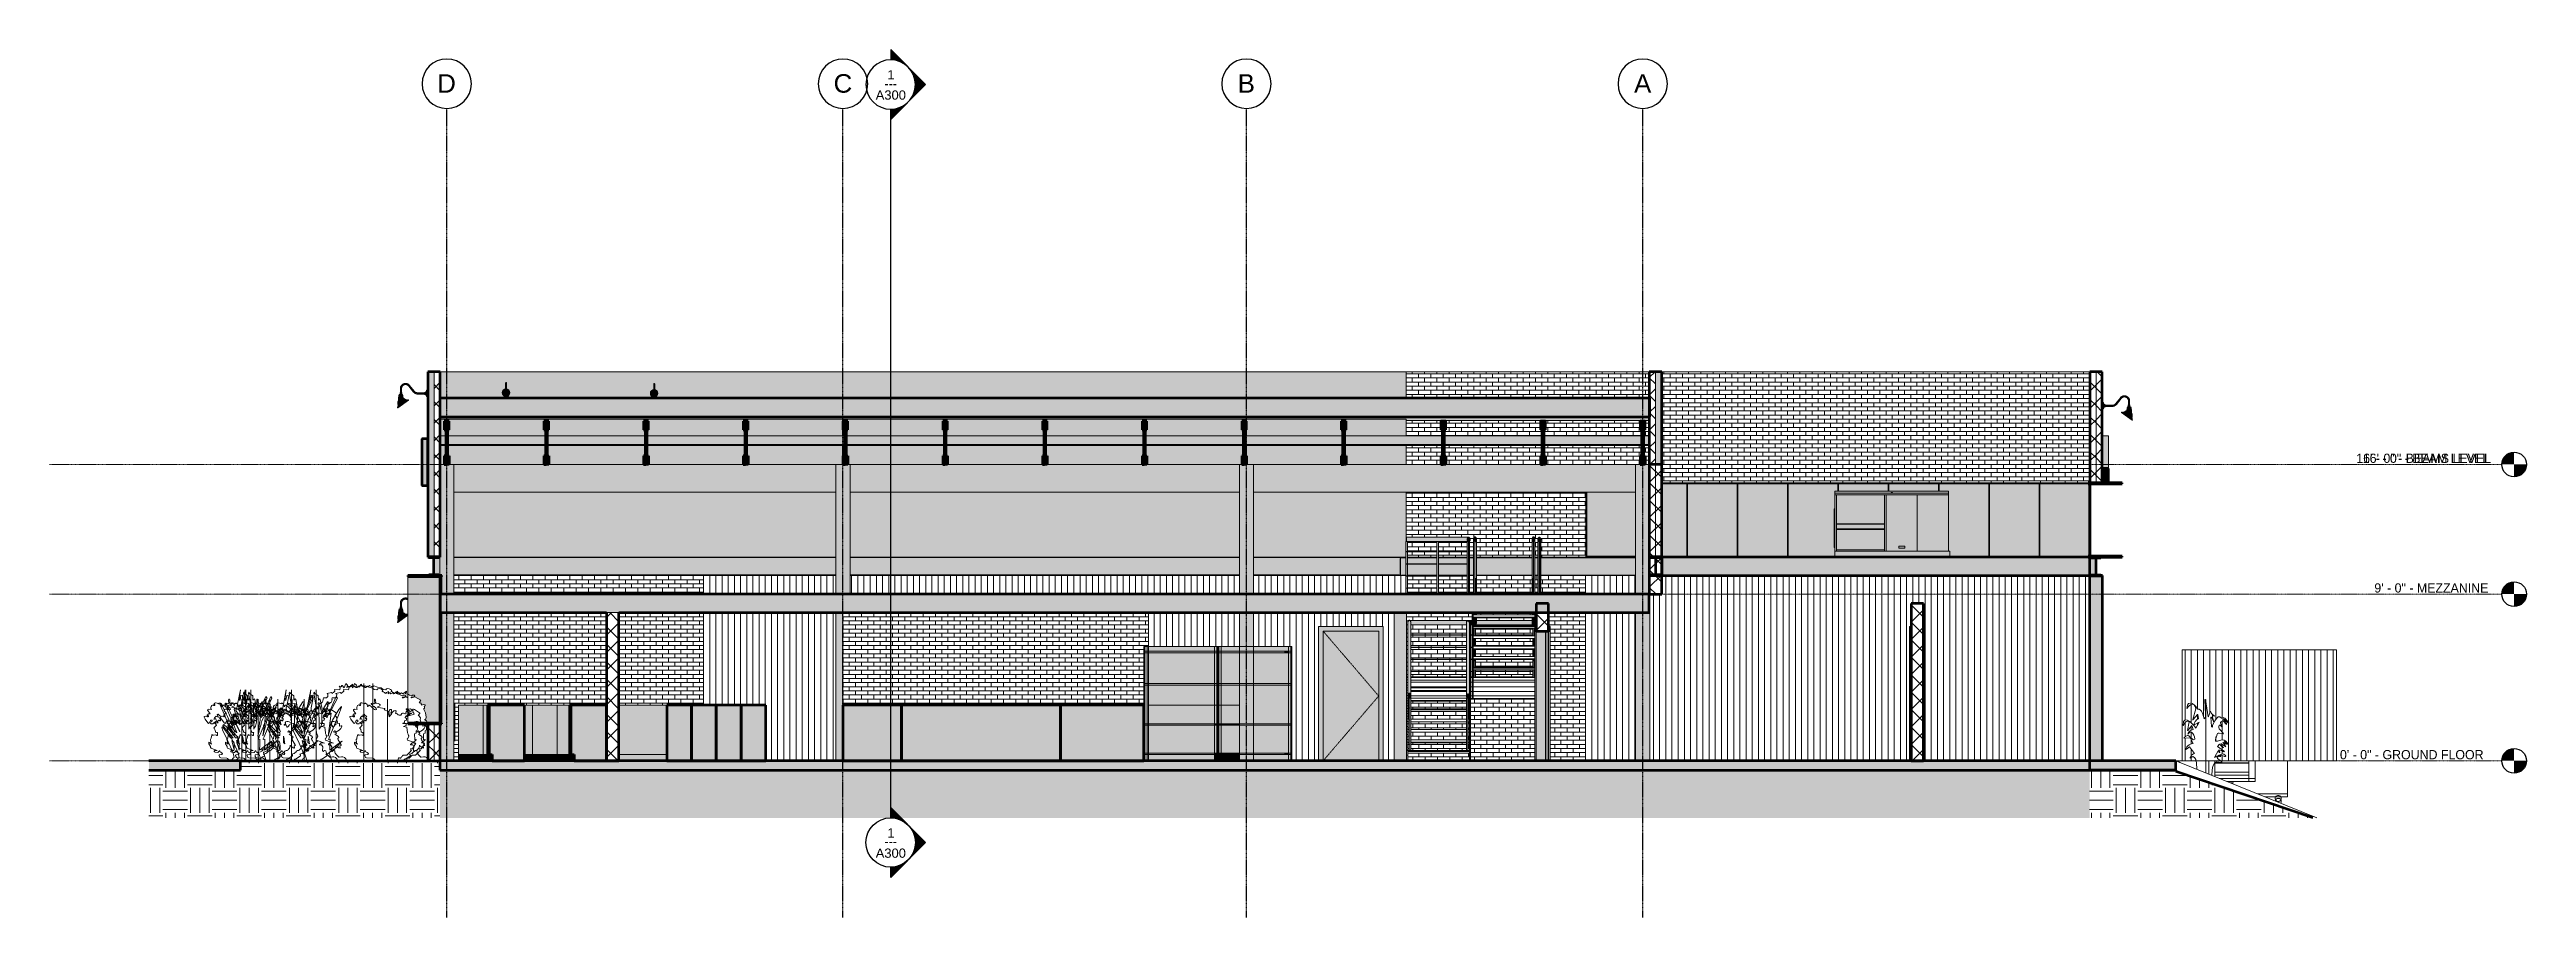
# Model space of a CAD drawing. Header units: inches. Extents: x 1275 to 2881, y -101 to 461.
import ezdxf

# ---------------------------------------------------------------- set-up
doc = ezdxf.new("R2010")
doc.units = ezdxf.units.IN
doc.header["$MEASUREMENT"] = 0
doc.linetypes.add('Dash 1_16_', pattern=[0.125, 0.0625, -0.0625])
doc.linetypes.add('Grid Line 1_2_', pattern=[0.875, 0.5, -0.125, 0.125, -0.125])
for name, color, linetype, lineweight in [('0-1', 7, 'Continuous', 5), ('0-2', 165, 'Continuous', 5), ('0-3', 7, 'Continuous', 9), ('A-DETL-GENF-1', 7, 'Continuous', 9), ('A-DETL-GENF-2', 253, 'Continuous', 9), ('A-DETL-GENF-3', 8, 'Continuous', 9), ('A-DOOR', 31, 'Continuous', 18), ('A-DOOR-1', 8, 'Continuous', 9), ('A-DOOR-2', 50, 'Continuous', 30), ('A-DOOR-3', 31, 'Dash 1_16_', 9), ('A-DOOR-FRAM', 31, 'Continuous', 9), ('A-DOOR-FRAM-1', 55, 'Continuous', 18), ('A-DOOR-FRAM-2', 7, 'Continuous', 9), ('A-DOOR-FRAM-3', 8, 'Continuous', 9), ('A-DOOR-FRAM-4', 50, 'Continuous', 30), ('A-DOOR-FRAM-5', 31, 'Continuous', 18), ('A-FLOR-1', 254, 'Continuous', 18), ('A-FLOR-2', 250, 'Continuous', 60), ('A-FLOR-HRAL-1', 31, 'Continuous', 9), ('A-FLOR-HRAL-2', 7, 'Continuous', 9), ('A-FLOR-HRAL-3', 8, 'Continuous', 9), ('A-FLOR-LEVL', 51, 'Continuous', 9), ('A-FLOR-LEVL-1', 51, 'Grid Line 1_2_', 9), ('A-FLOR-LEVL-2', 147, 'Continuous', 30), ('A-FLOR-LEVL-3', 51, 'Continuous', 30), ('A-GENM', 5, 'Continuous', 9), ('A-GENM-1', 5, 'Continuous', 5), ('A-GENM-2', 5, 'Continuous', 60), ('A-GLAZ-CURT', 52, 'Continuous', 9), ('A-GLAZ-CURT-1', 52, 'Continuous', 60), ('A-GLAZ-CWMG', 51, 'Continuous', 9), ('A-GLAZ-CWMG-1', 51, 'Continuous', 60), ('A-ROOF', 132, 'Continuous', 18), ('A-ROOF-1', 132, 'Continuous', 5), ('A-ROOF-2', 132, 'Continuous', 60), ('A-WALL', 113, 'Continuous', 18), ('A-WALL-1', 10, 'Continuous', 18), ('A-WALL-PATT-1', 252, 'Continuous', 9), ('A-WALL-PATT-2', 8, 'Continuous', 9), ('A-WALL-PATT-3', 111, 'Continuous', 9), ('C-BLDG-PADS', 91, 'Continuous', 80), ('C-TOPO', 7, 'Continuous', 9), ('C-TOPO-1', 7, 'Continuous', 60), ('E-LITE-EQPM', 33, 'Continuous', 9), ('G-ANNO-SYMB', 111, 'Continuous', 9), ('G-ANNO-SYMB-1', 111, 'Continuous', 30), ('M-EQPM', 50, 'Continuous', 9), ('Q-CASE-1', 8, 'Continuous', 9), ('Q-CASE-2', 253, 'Continuous', 9), ('Q-CASE-3', 135, 'Continuous', 60), ('Q-CASE-4', 43, 'Continuous', 60), ('Q-CASE-5', 250, 'Continuous', 60), ('Q-CASE-6', 7, 'Continuous', 9), ('Q-SPCQ', 91, 'Continuous', 9), ('Q-SPCQ-3', 8, 'Continuous', 9), ('Q-SPCQ-4', 253, 'Continuous', 9), ('Q-SPCQ-5', 7, 'Continuous', 9), ('S-BEAM', 12, 'Continuous', 9), ('S-BEAM-1', 12, 'Continuous', 5), ('S-BEAM-2', 12, 'Continuous', 60), ('S-COLS', 52, 'Continuous', 9), ('S-FNDN', 32, 'Continuous', 18), ('S-FNDN-1', 9, 'Continuous', 5), ('S-FNDN-2', 250, 'Continuous', 60), ('S-FNDN-3', 10, 'Continuous', 18), ('S-FNDN-4', 55, 'Continuous', 18), ('S-FNDN-5', 53, 'Continuous', 18), ('S-FNDN-6', 32, 'Continuous', 60), ('S-GRID-1', 1, 'Grid Line 1_2_', 30), ('S-GRID-IDEN', 1, 'Continuous', 30), ('S-GRID-IDEN-1', 1, 'Continuous', 9), ('S-STRS', 31, 'Continuous', 9), ('S-STRS-1', 7, 'Continuous', 9)]:
    doc.layers.add(name, color=color, linetype=linetype, lineweight=lineweight)
doc.layers.add('Q-SPCQ-1', color=8, linetype='Continuous', lineweight=9, transparency=0.3)
doc.layers.add('Q-SPCQ-2', color=91, linetype='Continuous', lineweight=9, transparency=0.3)
doc.styles.add('Arial', font='arial.ttf', dxfattribs={"height": 6})
doc.styles.add('Arial_1', font='arial.ttf', dxfattribs={"height": 12})
doc.styles.add('Century Gothic', font='ufonts.com_century-gothic.ttf', dxfattribs={"height": 6})
pattern_1 = [(45, (1972.647, 112.405), (-5.65685, 5.65685), []), (135, (1972.647, 112.405), (-5.65685, -5.65685), [])]
pattern_2 = [(0, (2262.042, 54), (0, 3), [])]
pattern_3 = [(0, (2131.542, 0), (0, 3), [])]
pattern_4 = [(0, (1972.647, 112.405), (16, 16), [16, -16]), (0, (1972.647, 118.405), (16, 16), [16, -16]), (0, (1972.647, 124.405), (16, 16), [16, -16]), (90, (1974.647, 126.405), (-16, 16), [16, -16]), (90, (1980.647, 126.405), (-16, 16), [16, -16]), (90, (1986.647, 126.405), (-16, 16), [16, -16])]
pattern_5 = [(90, (2659.366, 0), (-4, 2e-16), [])]

msp = doc.modelspace()

# ---------------------------------------------------------------- texts
at = {"layer": 'A-FLOR-LEVL', "char_height": 6, "attachment_point": 1, "style": 'Century Gothic'}
for s, insert, width in [('16\' - 0" - BEAM LEVEL', (2774.5, 199), 99.99), ('9\' - 0" - MEZZANINE', (2782, 115), 90.9), ('0\' - 0" - GROUND FLOOR', (2759.7, 7), 117.968)]:
    msp.add_mtext(s, dxfattribs=dict(at, insert=insert, width=width))
at = {"layer": 'G-ANNO-SYMB', "char_height": 6, "attachment_point": 1}
for s, insert, width, style in [('A300', (1810.7, 434.3), 23.836, 'Arial'), ('---', (1816.4, 441.7), 10.302, 'Century Gothic'), ('1', (1818.2, 447.4), 5.656, 'Arial'), ('1', (1818.2, -43.7), 5.656, 'Arial'), ('A300', (1810.7, -56.8), 23.836, 'Arial'), ('---', (1816.4, -49.3), 10.302, 'Century Gothic')]:
    msp.add_mtext(s, dxfattribs=dict(at, insert=insert, width=width, style=style))
at = {"layer": 'S-GRID-IDEN-1', "char_height": 12, "attachment_point": 1, "style": 'Arial_1'}
for s, insert, width in [('D', (1526.5, 444.8), 14.746), ('C', (1783.4, 444.8), 14.746), ('B', (2045.3, 444.8), 13.534), ('A', (2302.2, 444.8), 13.534)]:
    msp.add_mtext(s, dxfattribs=dict(at, insert=insert, width=width))

# ---------------------------------------------------------------- blocks, each defined once
blk = doc.blocks.new('Level - Level Head - Circle-V48-BUILDING SECTION - EAST_WEST _ PREP KITCHEN - LOOKING SOUTH')
at = {"layer": 'A-FLOR-LEVL'}
h = blk.add_hatch(color=256, dxfattribs=at)
edge = h.paths.add_edge_path(flags=0)
edge.add_line((2872.6, 0), (2864.6, 0))
edge.add_arc((2872.6, 0), 8, 90, 180, ccw=False)
edge.add_line((2872.6, 8), (2872.6, 0))
h = blk.add_hatch(color=256, dxfattribs=at)
edge = h.paths.add_edge_path(flags=0)
edge.add_line((2872.6, -8), (2872.6, 0))
edge.add_line((2872.6, 0), (2880.6, 0))
edge.add_arc((2872.6, 0), 8, 270, 360, ccw=False)
at = {"layer": 'A-FLOR-LEVL-2'}
blk.add_circle((2872.6, 0), 8, dxfattribs=at)
blk = doc.blocks.new('Oakfire_2_Amenities_rvt-1-BUILDING SECTION - EAST_WEST _ PREP KITCHEN - LOOKING SOUTH')
at = {"layer": 'A-FLOR-LEVL-1'}
for p, q in [((1275.2, 192), (2864.6, 192)), ((1275.2, 0), (2864.6, 0))]:
    blk.add_line(p, q, dxfattribs=at)
at = {"layer": '0-2'}
for p in [(0, 192), (0, 0)]:
    blk.add_blockref('Level - Level Head - Circle-V48-BUILDING SECTION - EAST_WEST _ PREP KITCHEN - LOOKING SOUTH', p, dxfattribs=at)
at = {"layer": 'A-FLOR-LEVL', "char_height": 6, "attachment_point": 1, "style": 'Century Gothic'}
for s, insert, width in [('16\' - 0" - BEAMS LEVEL', (2770.3, 199), 105.04), ('0\' - 0" - GROUND FLOOR', (2759.7, 7), 117.968)]:
    blk.add_mtext(s, dxfattribs=dict(at, insert=insert, width=width))
blk = doc.blocks.new('Single-Flush - 36_ x 84_-1493901-BUILDING SECTION - EAST_WEST _ PREP KITCHEN - LOOKING SOUTH')
at = {"layer": 'A-DOOR-FRAM-1'}
for points in [[(2481.8, 0), (2481.8, 87), (2480.8, 87), (2480.8, 0)], [(2490.8, 0), (2490.8, 87), (2489.8, 87), (2489.8, 0)]]:
    blk.add_hatch(color=256, dxfattribs=at).paths.add_polyline_path(points, flags=0)
at = {"layer": 'A-DOOR-FRAM-2'}
for p, q in [((2480.8, 0), (2480.8, 87)), ((2480.8, 87), (2481.8, 87)), ((2489.8, 87), (2490.8, 87)), ((2490.8, 87), (2490.8, 0))]:
    blk.add_line(p, q, dxfattribs=at)
blk = doc.blocks.new('Single-Flush - 36_ x 84_-V31-BUILDING SECTION - EAST_WEST _ PREP KITCHEN - LOOKING SOUTH')
at = {"layer": 'A-DOOR-1'}
blk.add_hatch(color=256, dxfattribs=at).paths.add_polyline_path([(2246.8, 0), (2246.8, 84), (2244.8, 84), (2244.8, 0)], flags=0)
at = {"layer": 'A-DOOR-FRAM-3'}
for points in [[(2238, 84), (2238.8, 84), (2238.8, 87), (2237.8, 87), (2237.8, 84)], [(2237.8, 0), (2238.8, 0), (2238.8, 84), (2237.8, 84), (2237.8, 12.4)], [(2246.8, 84), (2247.8, 84), (2247.8, 87), (2246.8, 87), (2246.8, 86.5)], [(2247.8, 0), (2247.8, 84), (2246.8, 84), (2246.8, 0)]]:
    blk.add_hatch(color=256, dxfattribs=at).paths.add_polyline_path(points, flags=0)
at = {"layer": 'A-DOOR-2'}
for p, q in [((2244.8, 84), (2244.8, 0)), ((2246.8, 84), (2244.8, 84)), ((2246.8, 0), (2246.8, 84)), ((2244.8, 0), (2246.8, 0))]:
    blk.add_line(p, q, dxfattribs=at)
at = {"layer": 'A-DOOR-FRAM-2'}
for p, q in [((2237.8, 0), (2237.8, 84)), ((2238.8, 84), (2238.8, 0)), ((2247.8, 84), (2247.8, 0))]:
    blk.add_line(p, q, dxfattribs=at)
at = {"layer": 'A-DOOR-FRAM-4'}
for p, q in [((2237.8, 87), (2237.8, 84)), ((2238.8, 87), (2237.8, 87)), ((2237.8, 84), (2238.8, 84)), ((2238.8, 84), (2238.8, 87)), ((2247.8, 87), (2246.8, 87)), ((2246.8, 87), (2246.8, 84)), ((2246.8, 84), (2247.8, 84)), ((2247.8, 84), (2247.8, 87))]:
    blk.add_line(p, q, dxfattribs=at)
blk = doc.blocks.new('OD_CW_Base Cabinet - OD_CW_Base Cabinet-1476362-BUILDING SECTION - EAST_WEST _ PREP KITCHEN - LOOKING SOUTH')
at = {"layer": 'Q-CASE-1'}
for p, q in [((2031.7, 36), (2030.2, 36)), ((2034.5, 36), (2033.1, 36)), ((2046.4, 24), (2046.4, 23)), ((1987.5, 4), (2030.2, 4)), ((2030.2, 4), (2030.3, 4)), ((2030.3, 4), (2030.4, 4)), ((2030.4, 4), (2030.6, 4)), ((2030.6, 4), (2030.7, 4)), ((2030.7, 4), (2030.9, 4)), ((2030.9, 4), (2031.1, 4)), ((2031.1, 4), (2031.3, 4)), ((2031.3, 4), (2031.5, 4)), ((2031.5, 4), (2031.6, 4)), ((2031.6, 4), (2031.7, 4)), ((2031.7, 4), (2033.1, 4)), ((2033.1, 4), (2033.2, 4)), ((2033.2, 4), (2033.3, 4)), ((2033.3, 4), (2033.4, 4)), ((2033.5, 4), (2033.6, 4)), ((2033.6, 4), (2033.8, 4)), ((2033.8, 4), (2034, 4)), ((2034, 4), (2034.2, 4)), ((2034.2, 4), (2034.4, 4)), ((2034.4, 4), (2034.5, 4)), ((2034.5, 4), (2034.5, 4)), ((2034.6, 4), (2046.4, 4)), ((2046.4, 5), (2046.4, 4))]:
    blk.add_line(p, q, dxfattribs=at)
at = {"layer": 'Q-CASE-2'}
for p, q in [((2030.2, 36), (1987.5, 36)), ((2033.1, 36), (2031.7, 36)), ((2046.4, 36), (2034.6, 36)), ((2046.4, 36), (2046.4, 24)), ((2046.4, 23), (2046.4, 5)), ((2046.4, 4), (2046.4, 0))]:
    blk.add_line(p, q, dxfattribs=at)
blk = doc.blocks.new('OD_CW_Base Cabinet - OD_CW_Base Cabinet-1476780-BUILDING SECTION - EAST_WEST _ PREP KITCHEN - LOOKING SOUTH')
at = {"layer": 'Q-CASE-2'}
blk.add_hatch(color=256, dxfattribs=at).paths.add_polyline_path([(1978.6, 0), (1984.4, 0), (1984.3, 36), (1930.4, 36), (1930.4, 0)], flags=0)
at = {"layer": 'Q-CASE-3'}
for p, q in [((1984.4, 23), (1984.4, 24)), ((1984.4, 4), (1984.4, 5))]:
    blk.add_line(p, q, dxfattribs=at)
at = {"layer": 'Q-CASE-4'}
for p, q in [((1984.4, 24), (1984.4, 36)), ((1984.4, 5), (1984.4, 23)), ((1984.4, 0), (1984.4, 4))]:
    blk.add_line(p, q, dxfattribs=at)
at = {"layer": 'Q-CASE-5'}
for p, q in [((1984.4, 36), (1930.4, 36)), ((1930.4, 36), (1930.4, 0)), ((1930.4, 0), (1984.4, 0))]:
    blk.add_line(p, q, dxfattribs=at)
blk = doc.blocks.new('OD_CW_Base Cabinet - OD_CW_Base Cabinet-1476916-BUILDING SECTION - EAST_WEST _ PREP KITCHEN - LOOKING SOUTH')
at = {"layer": 'Q-CASE-2'}
blk.add_hatch(color=256, dxfattribs=at).paths.add_polyline_path([(1827.4, 0), (1930.4, 0), (1930.4, 36), (1827.4, 36), (1827.4, 26.8)], flags=0)
at = {"layer": 'Q-CASE-5'}
for p, q in [((1930.4, 36), (1827.4, 36)), ((1827.4, 36), (1827.4, 0)), ((1930.4, 0), (1930.4, 36)), ((1827.4, 0), (1930.4, 0))]:
    blk.add_line(p, q, dxfattribs=at)
blk = doc.blocks.new('OD_CW_Base Cabinet - OD_CW_Base Cabinet-1477029-BUILDING SECTION - EAST_WEST _ PREP KITCHEN - LOOKING SOUTH')
at = {"layer": 'Q-CASE-2'}
blk.add_hatch(color=256, dxfattribs=at).paths.add_polyline_path([(1827.4, 0), (1827.4, 36), (1789.4, 36), (1789.4, 0), (1789.5, 0)], flags=0)
at = {"layer": 'Q-CASE-5'}
for p, q in [((1827.4, 36), (1789.4, 36)), ((1789.4, 36), (1789.4, 0)), ((1827.4, 0), (1827.4, 36)), ((1789.4, 0), (1827.4, 0))]:
    blk.add_line(p, q, dxfattribs=at)
blk = doc.blocks.new('OD_CW_Base Cabinet - OD_CW_Base Cabinet-1478948-BUILDING SECTION - EAST_WEST _ PREP KITCHEN - LOOKING SOUTH')
at = {"layer": 'Q-CASE-2'}
for points in [[(1675.4, 4), (1675.4, 36), (1644.2, 36), (1644.2, 4)], [(1675.4, 0), (1675.4, 4), (1644.2, 4), (1644.2, 0)]]:
    blk.add_hatch(color=256, dxfattribs=at).paths.add_polyline_path(points, flags=0)
at = {"layer": 'Q-CASE-6'}
for p, q in [((1675.4, 36), (1644.2, 36)), ((1644.2, 4), (1675.4, 4))]:
    blk.add_line(p, q, dxfattribs=at)
blk = doc.blocks.new('OD_CW_Base Cabinet - OD_CW_Base Cabinet-1479095-BUILDING SECTION - EAST_WEST _ PREP KITCHEN - LOOKING SOUTH')
at = {"layer": 'Q-CASE-2'}
blk.add_hatch(color=256, dxfattribs=at).paths.add_polyline_path([(1734.9, 0), (1739.4, 0), (1739.4, 36), (1723.4, 36), (1723.4, 0)], flags=0)
at = {"layer": 'Q-CASE-5'}
for p, q in [((1739.4, 36), (1723.4, 36)), ((1723.4, 36), (1723.4, 0)), ((1739.4, 0), (1739.4, 36)), ((1723.4, 0), (1739.4, 0))]:
    blk.add_line(p, q, dxfattribs=at)
blk = doc.blocks.new('OD_CW_Base Cabinet - OD_CW_Base Cabinet-V32-BUILDING SECTION - EAST_WEST _ PREP KITCHEN - LOOKING SOUTH')
at = {"layer": 'Q-CASE-2'}
for points in [[(1612.2, 4), (1612.2, 36), (1604.2, 36), (1604.2, 4)], [(1615.2, 0), (1615.2, 4), (1604.2, 4), (1604.2, 0), (1613.5, 0)]]:
    blk.add_hatch(color=256, dxfattribs=at).paths.add_polyline_path(points, flags=0)
at = {"layer": 'Q-CASE-6'}
for p, q in [((1604.2, 4), (1604.2, 36)), ((1612.2, 36), (1604.2, 36)), ((1604.2, 4), (1612.2, 4)), ((1604.2, 0), (1604.2, 4))]:
    blk.add_line(p, q, dxfattribs=at)
blk = doc.blocks.new('OD_CW_Base Cabinet - OD_CW_Base Cabinet-V33-BUILDING SECTION - EAST_WEST _ PREP KITCHEN - LOOKING SOUTH')
at = {"layer": 'Q-CASE-2'}
for points in [[(1604.2, 4), (1604.2, 36), (1588.2, 36), (1588.2, 4)], [(1604.2, 0), (1604.2, 4), (1588.2, 4), (1588.2, 0)]]:
    blk.add_hatch(color=256, dxfattribs=at).paths.add_polyline_path(points, flags=0)
at = {"layer": 'Q-CASE-6'}
for p, q in [((1588.2, 4), (1588.2, 36)), ((1604.2, 36), (1588.2, 36)), ((1604.2, 36), (1604.2, 4)), ((1588.2, 4), (1604.2, 4)), ((1588.2, 0), (1588.2, 4)), ((1604.2, 4), (1604.2, 0))]:
    blk.add_line(p, q, dxfattribs=at)
blk = doc.blocks.new('OD_CW_Base Cabinet - OD_CW_Base Cabinet-V34-BUILDING SECTION - EAST_WEST _ PREP KITCHEN - LOOKING SOUTH')
at = {"layer": 'Q-CASE-2'}
for points in [[(1583.1, 4), (1588.2, 4), (1588.2, 36), (1583.1, 36), (1583.1, 12.4)], [(1588.2, 0), (1588.2, 4), (1583.1, 4), (1583.1, 0)]]:
    blk.add_hatch(color=256, dxfattribs=at).paths.add_polyline_path(points, flags=0)
at = {"layer": 'Q-CASE-6'}
for p, q in [((1588.2, 36), (1583.1, 36)), ((1588.2, 36), (1588.2, 4)), ((1583.1, 4), (1588.2, 4)), ((1588.2, 4), (1588.2, 0))]:
    blk.add_line(p, q, dxfattribs=at)
blk = doc.blocks.new('OD_CW_Base Cabinet - OD_CW_Base Cabinet-V35-BUILDING SECTION - EAST_WEST _ PREP KITCHEN - LOOKING SOUTH')
at = {"layer": 'Q-CASE-2'}
for points in [[(1559.1, 4), (1559.1, 36), (1556.2, 36), (1556.2, 4), (1556.5, 4)], [(1556.2, 0), (1562.1, 0), (1562.1, 4), (1556.2, 4), (1556.2, 0.1)]]:
    blk.add_hatch(color=256, dxfattribs=at).paths.add_polyline_path(points, flags=0)
at = {"layer": 'Q-CASE-6'}
for p, q in [((1556.2, 4), (1556.2, 36)), ((1559.1, 36), (1556.2, 36)), ((1556.2, 4), (1559.1, 4)), ((1556.2, 0), (1556.2, 4))]:
    blk.add_line(p, q, dxfattribs=at)
blk = doc.blocks.new('OD_CW_Base Cabinet - OD_CW_Base Cabinet-V36-BUILDING SECTION - EAST_WEST _ PREP KITCHEN - LOOKING SOUTH')
at = {"layer": 'Q-CASE-2'}
for points in [[(1612.2, 4), (1613.2, 4), (1613.2, 36), (1612.2, 36), (1612.2, 12.4)], [(1615.2, 0), (1636.2, 0), (1636.2, 36), (1613.2, 36), (1613.2, 4), (1615.2, 4)]]:
    blk.add_hatch(color=256, dxfattribs=at).paths.add_polyline_path(points, flags=0)
at = {"layer": 'Q-CASE-5'}
for p, q in [((1612.2, 36), (1612.2, 4)), ((1613.2, 36), (1612.2, 36)), ((1613.2, 4), (1613.2, 36)), ((1613.2, 36), (1613.2, 4)), ((1636.2, 36), (1613.2, 36)), ((1636.2, 0), (1636.2, 36)), ((1612.2, 4), (1613.2, 4)), ((1613.2, 4), (1615.2, 4)), ((1615.2, 4), (1615.2, 0)), ((1615.2, 0), (1636.2, 0))]:
    blk.add_line(p, q, dxfattribs=at)
blk = doc.blocks.new('OD_CW_Base Cabinet - OD_CW_Base Cabinet-V37-BUILDING SECTION - EAST_WEST _ PREP KITCHEN - LOOKING SOUTH')
at = {"layer": 'Q-CASE-2'}
for points in [[(1560.1, 4), (1560.1, 36), (1559.1, 36), (1559.1, 4), (1559.4, 4)], [(1583.1, 0), (1583.1, 36), (1560.1, 36), (1560.1, 4), (1562.1, 4), (1562.1, 0), (1567.9, 0)]]:
    blk.add_hatch(color=256, dxfattribs=at).paths.add_polyline_path(points, flags=0)
at = {"layer": 'Q-CASE-5'}
for p, q in [((1559.1, 36), (1559.1, 4)), ((1560.1, 36), (1559.1, 36)), ((1560.1, 4), (1560.1, 36)), ((1560.1, 36), (1560.1, 4)), ((1583.1, 36), (1560.1, 36)), ((1583.1, 0), (1583.1, 36)), ((1559.1, 4), (1560.1, 4)), ((1560.1, 4), (1562.1, 4)), ((1562.1, 4), (1562.1, 0)), ((1562.1, 0), (1583.1, 0))]:
    blk.add_line(p, q, dxfattribs=at)
blk = doc.blocks.new('M2055 - Shelving_ Storage_ Wire_ CRS_ w Adjustable Shelves - 18X48-1478850-BUILDING SECTION - EAST_WEST _ PREP KITCHEN - LOOKING SOUTH')
at = {"layer": 'Q-SPCQ-1'}
h = blk.add_hatch(color=256, dxfattribs=at)
h.paths.add_polyline_path([(1985.1, 0), (1986.6, 0), (1986.5, 4), (1985.1, 4), (1985.1, 0.1)], flags=0)
h.paths.add_polyline_path([(1985.1, 5), (1986.6, 5), (1986.5, 23), (1985.1, 23), (1985.1, 6.3)], flags=0)
h.paths.add_polyline_path([(1985.1, 24), (1986.6, 24), (1986.5, 49), (1985.1, 49), (1985.1, 24.8)], flags=0)
h.paths.add_polyline_path([(1985.1, 50), (1986.6, 50), (1986.5, 70), (1985.1, 70), (1985.1, 55.6)], flags=0)
h.paths.add_polyline_path([(1986, 71), (1986.6, 71), (1986.5, 74), (1985.1, 74), (1985.1, 71), (1985.8, 71)], flags=0)
h = blk.add_hatch(color=256, dxfattribs=at)
h.paths.add_polyline_path([(1985.8, 4), (1986.6, 4), (1986.5, 5), (1985.1, 5), (1985.1, 4), (1985.8, 4)], flags=0)
h.paths.add_polyline_path([(1986.6, 23), (1986.5, 24), (1985.1, 24), (1985.1, 23), (1986.6, 23)], flags=0)
h.paths.add_polyline_path([(1985.1, 49), (1986.6, 49), (1986.5, 50), (1985.1, 50), (1985.1, 49)], flags=0)
h.paths.add_polyline_path([(1986, 70), (1986.6, 70), (1986.5, 71), (1985.1, 71), (1985.1, 70), (1985.8, 70)], flags=0)
h = blk.add_hatch(color=256, dxfattribs=at)
h.paths.add_polyline_path([(2030.2, 36), (2031.7, 36), (2031.7, 49), (2030.2, 49), (2030.2, 37.1)], flags=0)
h.paths.add_polyline_path([(2030.2, 50), (2031.7, 50), (2031.7, 70), (2030.2, 70), (2030.2, 52.6)], flags=0)
h.paths.add_polyline_path([(2030.2, 71), (2031.7, 71), (2031.7, 74), (2030.2, 74), (2030.2, 71.1)], flags=0)
h = blk.add_hatch(color=256, dxfattribs=at)
h.paths.add_polyline_path([(2030.2, 49), (2031.7, 49), (2031.7, 50), (2030.2, 50), (2030.2, 49.5)], flags=0)
h.paths.add_polyline_path([(2031.1, 70), (2031.7, 70), (2031.6, 71), (2030.2, 71), (2030.2, 70), (2031.1, 70)], flags=0)
h = blk.add_hatch(color=256, dxfattribs=at)
h.paths.add_polyline_path([(2030.2, 5), (2031.7, 5), (2031.7, 23), (2030.2, 23), (2030.2, 6.3)], flags=0)
h.paths.add_polyline_path([(2030.2, 24), (2031.7, 24), (2031.7, 36), (2030.2, 36), (2030.2, 24.8)], flags=0)
for points in [[(2024.3, 23), (2024.3, 24), (2001.5, 24), (2001.5, 23)], [(2024.3, 4), (2024.3, 5), (2001.5, 5), (2001.5, 4)], [(2030.2, 0), (2031.7, 0), (2031.7, 4), (2030.2, 4), (2030.2, 0.1)]]:
    blk.add_hatch(color=256, dxfattribs=at).paths.add_polyline_path(points, flags=0)
h = blk.add_hatch(color=256, dxfattribs=at)
h.paths.add_polyline_path([(2031.7, 4), (2031.7, 4), (2031.7, 5), (2030.2, 5), (2030.2, 4), (2031.7, 4)], flags=0)
h.paths.add_polyline_path([(2031.7, 23), (2031.7, 24), (2030.2, 24), (2030.2, 23), (2031.7, 23)], flags=0)
at = {"layer": 'Q-SPCQ-2'}
h = blk.add_hatch(color=256, dxfattribs=at)
h.paths.add_polyline_path([(1984.4, 0), (1985.1, 0), (1985.1, 4), (1984.4, 4), (1984.4, 0.1)], flags=0)
h.paths.add_polyline_path([(1986.6, 0), (1987.5, 0), (1987.5, 4), (1986.6, 4), (1986.6, 0.1)], flags=0)
h.paths.add_polyline_path([(1986.6, 5), (1987.5, 5), (1987.5, 23), (1986.6, 23), (1986.6, 6.3)], flags=0)
h.paths.add_polyline_path([(1985.1, 5), (1985.1, 23), (1984.4, 23), (1984.4, 5)], flags=0)
h.paths.add_polyline_path([(1985.1, 24), (1985.1, 49), (1984.4, 49), (1984.4, 24)], flags=0)
h.paths.add_polyline_path([(1987.5, 24), (1987.5, 49), (1986.6, 49), (1986.6, 24), (1987.2, 24)], flags=0)
h.paths.add_polyline_path([(1984.4, 50), (1985.1, 50), (1985.1, 70), (1984.4, 70), (1984.4, 55.6)], flags=0)
h.paths.add_polyline_path([(1986.6, 50), (1987.5, 50), (1987.5, 70), (1986.6, 70), (1986.6, 55.6)], flags=0)
h.paths.add_polyline_path([(1987.5, 71), (1987.5, 74), (1986.6, 74), (1986.6, 71)], flags=0)
h.paths.add_polyline_path([(1984.4, 71), (1985.1, 71), (1985.1, 74), (1984.4, 74)], flags=0)
h = blk.add_hatch(color=256, dxfattribs=at)
h.paths.add_polyline_path([(1987.5, 4), (1987.5, 5), (1986.6, 5), (1986.6, 4), (1987.2, 4)], flags=0)
h.paths.add_polyline_path([(1984.4, 4), (1985.1, 4), (1985.1, 5), (1984.4, 5)], flags=0)
h.paths.add_polyline_path([(1984.4, 23), (1985.1, 23), (1985.1, 24), (1984.4, 24)], flags=0)
h.paths.add_polyline_path([(1986.6, 23), (1987.5, 23), (1987.5, 24), (1986.6, 24)], flags=0)
h.paths.add_polyline_path([(1984.4, 49), (1985.1, 49), (1985.1, 50), (1984.4, 50), (1984.4, 49.5)], flags=0)
h.paths.add_polyline_path([(1986.6, 49), (1987.5, 49), (1987.5, 50), (1986.6, 50), (1986.6, 49.5)], flags=0)
h.paths.add_polyline_path([(1986.6, 70), (1987.5, 70), (1987.5, 71), (1986.6, 71)], flags=0)
h.paths.add_polyline_path([(1984.4, 70), (1985.1, 70), (1985.1, 71), (1984.4, 71)], flags=0)
h = blk.add_hatch(color=256, dxfattribs=at)
h.paths.add_polyline_path([(1987.5, 36), (2030.2, 36), (2030.2, 49), (1987.5, 49), (1987.5, 37.1)], flags=0)
h.paths.add_polyline_path([(2031.7, 36), (2032.4, 36), (2032.4, 49), (2031.7, 49), (2031.7, 37.1)], flags=0)
h.paths.add_polyline_path([(2032.4, 50), (2032.4, 70), (2031.7, 70), (2031.7, 50)], flags=0)
h.paths.add_polyline_path([(1990.1, 50), (2030.2, 50), (2030.2, 70), (1987.5, 70), (1987.5, 50)], flags=0)
h.paths.add_polyline_path([(2032.4, 71), (2032.4, 74), (2031.7, 74), (2031.7, 71)], flags=0)
h.paths.add_polyline_path([(2001.5, 71), (2030.2, 71), (2030.2, 74), (1987.5, 74), (1987.5, 71), (1990.1, 71)], flags=0)
h = blk.add_hatch(color=256, dxfattribs=at)
h.paths.add_polyline_path([(1987.5, 49), (2030.2, 49), (2030.2, 50), (1987.5, 50), (1987.5, 49.5)], flags=0)
h.paths.add_polyline_path([(2031.7, 49), (2032.4, 49), (2032.4, 50), (2031.7, 50), (2031.7, 49.5)], flags=0)
h.paths.add_polyline_path([(2032.4, 70), (2032.4, 71), (2031.7, 71), (2031.7, 70)], flags=0)
h.paths.add_polyline_path([(1987.5, 70), (2030.2, 70), (2030.2, 71), (1987.5, 71)], flags=0)
h = blk.add_hatch(color=256, dxfattribs=at)
h.paths.add_polyline_path([(1987.5, 5), (2030.2, 5), (2030.2, 23), (1987.5, 23), (1987.5, 6.3)], flags=0)
h.paths.add_polyline_path([(2032.4, 5), (2032.4, 23), (2031.7, 23), (2031.7, 5)], flags=0)
h.paths.add_polyline_path([(2032.4, 24), (2032.4, 36), (2031.7, 36), (2031.7, 24)], flags=0)
h.paths.add_polyline_path([(2030.2, 24), (2030.2, 36), (1987.5, 36), (1987.5, 24), (2030, 24)], flags=0)
h = blk.add_hatch(color=256, dxfattribs=at)
h.paths.add_polyline_path([(2024.3, 4), (2030.2, 4), (2030.2, 5), (2024.3, 5)], flags=0)
h.paths.add_polyline_path([(1987.5, 4), (2001.5, 4), (2001.5, 5), (1987.5, 5)], flags=0)
h.paths.add_polyline_path([(2031.7, 4), (2032.4, 4), (2032.4, 5), (2031.7, 5)], flags=0)
h.paths.add_polyline_path([(2024.3, 23), (2030.2, 23), (2030.2, 24), (2024.3, 24)], flags=0)
h.paths.add_polyline_path([(1987.5, 23), (2001.5, 23), (2001.5, 24), (1987.5, 24)], flags=0)
h.paths.add_polyline_path([(2031.7, 23), (2032.4, 23), (2032.4, 24), (2031.7, 24)], flags=0)
h = blk.add_hatch(color=256, dxfattribs=at)
h.paths.add_polyline_path([(2031.7, 0), (2032.4, 0), (2032.4, 4), (2031.7, 4), (2031.7, 0.1)], flags=0)
h.paths.add_polyline_path([(1990.1, 0), (2030.2, 0), (2030.2, 4), (1987.5, 4), (1987.5, 0)], flags=0)
at = {"layer": 'Q-SPCQ'}
for p, q in [((1984.4, 74), (2032.4, 74)), ((1984.4, 74), (1984.4, 0)), ((2030.2, 74), (1987.5, 74)), ((2031.7, 74), (2030.2, 74)), ((2032.4, 74), (2031.7, 74)), ((2032.4, 71), (2032.4, 74)), ((2032.4, 74), (2032.4, 0)), ((2032.4, 70), (2032.4, 71)), ((2032.4, 50), (2032.4, 70)), ((2032.4, 49), (2032.4, 50)), ((2032.4, 24), (2032.4, 49)), ((2032.4, 23), (2032.4, 24)), ((2032.4, 5), (2032.4, 23)), ((2032.4, 4), (2032.4, 5)), ((2032.4, 0), (2032.4, 4)), ((2032.4, 0), (1984.4, 0))]:
    blk.add_line(p, q, dxfattribs=at)
at = {"layer": 'Q-SPCQ-3'}
for p, q in [((1986.6, 74), (1985.1, 74)), ((1985.1, 71), (1985.1, 70)), ((1986.6, 70), (1986.6, 71)), ((2030.2, 71), (1987.5, 71)), ((1987.5, 70), (2030.2, 70)), ((2031.7, 74), (2030.2, 74)), ((2030.2, 74), (2030.2, 71)), ((2031.7, 74), (2030.2, 74)), ((2030.2, 74), (2031.7, 74)), ((2030.2, 71), (2030.2, 70)), ((2030.2, 71), (2030.2, 70)), ((2030.3, 71), (2030.2, 71)), ((2030.2, 70), (2030.2, 50)), ((2030.2, 70), (2030.3, 70)), ((2030.4, 71), (2030.3, 71)), ((2030.3, 70), (2030.4, 70)), ((2030.5, 71), (2030.4, 71)), ((2030.4, 70), (2030.5, 70)), ((2030.7, 71), (2030.6, 71)), ((2030.6, 70), (2030.7, 70)), ((2030.9, 71), (2030.7, 71)), ((2030.7, 70), (2030.9, 70)), ((2031.1, 71), (2030.9, 71)), ((2030.9, 70), (2031.1, 70)), ((2031.3, 71), (2031.1, 71)), ((2031.1, 70), (2031.3, 70)), ((2031.5, 71), (2031.3, 71)), ((2031.3, 70), (2031.4, 70)), ((2031.6, 71), (2031.5, 71)), ((2031.5, 70), (2031.6, 70)), ((2031.6, 71), (2031.6, 71)), ((2031.6, 70), (2031.6, 70)), ((2031.7, 71), (2031.7, 74)), ((2031.7, 70), (2031.7, 71)), ((2031.7, 70), (2031.7, 71)), ((2032.4, 71), (2031.7, 71)), ((2031.7, 50), (2031.7, 70)), ((2031.7, 70), (2032.4, 70)), ((2032.4, 71), (2032.4, 70)), ((1985.1, 50), (1985.1, 49)), ((1986.6, 49), (1986.6, 50)), ((2030.2, 50), (1987.5, 50)), ((1987.5, 49), (2030.2, 49)), ((2030.2, 50), (2030.2, 49)), ((2030.2, 50), (2030.2, 49)), ((2030.3, 50), (2030.2, 50)), ((2030.2, 49), (2030.2, 24)), ((2030.2, 49), (2030.3, 49)), ((2031.6, 50), (2030.3, 50)), ((2030.3, 49), (2031.6, 49)), ((2031.7, 49), (2031.7, 50)), ((2031.7, 49), (2031.7, 50)), ((2032.4, 50), (2031.7, 50)), ((2031.7, 24), (2031.7, 49)), ((2031.7, 49), (2032.4, 49)), ((2032.4, 50), (2032.4, 49)), ((1985.1, 24), (1985.1, 23)), ((1986.6, 23), (1986.6, 24)), ((2030.2, 24), (1987.5, 24)), ((1987.5, 23), (2030.2, 23)), ((2030.2, 24), (2030.2, 23)), ((2030.2, 24), (2030.2, 23)), ((2031.6, 24), (2030.2, 24)), ((2030.2, 23), (2030.2, 5)), ((2030.2, 23), (2031.6, 23)), ((2031.7, 24), (2031.6, 24)), ((2031.6, 23), (2031.7, 23)), ((2031.7, 23), (2031.7, 24)), ((2031.7, 23), (2031.7, 24)), ((2032.4, 24), (2031.7, 24)), ((2031.7, 5), (2031.7, 23)), ((2031.7, 23), (2032.4, 23)), ((2032.4, 24), (2032.4, 23)), ((1985.1, 5), (1985.1, 4)), ((1986.6, 4), (1986.6, 5)), ((2030.2, 5), (1987.5, 5)), ((1987.5, 4), (2030.2, 4)), ((2030.2, 5), (2030.2, 4)), ((2030.2, 5), (2030.2, 4)), ((2030.3, 5), (2030.2, 5)), ((2030.2, 4), (2030.2, 0)), ((2030.2, 4), (2030.3, 4)), ((2030.4, 5), (2030.3, 5)), ((2030.3, 4), (2030.4, 4)), ((2030.6, 5), (2030.4, 5)), ((2030.4, 4), (2030.6, 4)), ((2030.7, 5), (2030.6, 5)), ((2030.6, 4), (2030.7, 4)), ((2030.9, 5), (2030.7, 5)), ((2030.7, 4), (2030.9, 4)), ((2031.1, 5), (2030.9, 5)), ((2030.9, 4), (2031.1, 4)), ((2031.3, 5), (2031.1, 5)), ((2031.1, 4), (2031.3, 4)), ((2031.5, 5), (2031.3, 5)), ((2031.3, 4), (2031.5, 4)), ((2031.6, 5), (2031.5, 5)), ((2031.5, 4), (2031.6, 4)), ((2031.7, 5), (2031.6, 5)), ((2031.6, 4), (2031.7, 4)), ((2031.7, 4), (2031.7, 5)), ((2031.7, 4), (2031.7, 5)), ((2032.4, 5), (2031.7, 5)), ((2031.7, 0), (2031.7, 4)), ((2031.7, 4), (2032.4, 4)), ((2032.4, 5), (2032.4, 4)), ((1985.1, 0), (1986.6, 0)), ((2030.2, 0), (2031.7, 0))]:
    blk.add_line(p, q, dxfattribs=at)
at = {"layer": 'Q-SPCQ-4'}
for p, q in [((1985.1, 74), (1985.1, 71)), ((1985.1, 74), (1986.6, 74)), ((1985.1, 70), (1985.1, 50)), ((1986.6, 71), (1986.6, 74)), ((1986.6, 50), (1986.6, 70)), ((2030.2, 74), (2030.2, 71)), ((2030.2, 74), (2031.7, 74)), ((2030.2, 70), (2030.2, 50)), ((2031.7, 71), (2031.7, 74)), ((2031.7, 50), (2031.7, 70)), ((1985.1, 49), (1985.1, 24)), ((1986.6, 24), (1986.6, 49)), ((2030.2, 49), (2030.2, 24)), ((2031.7, 24), (2031.7, 49)), ((1985.1, 23), (1985.1, 5)), ((1986.6, 5), (1986.6, 23)), ((2030.2, 23), (2030.2, 5)), ((2031.7, 5), (2031.7, 23)), ((1985.1, 4), (1985.1, 0)), ((1986.6, 0), (1986.6, 4)), ((2030.2, 4), (2030.2, 0)), ((2031.7, 0), (2031.7, 4)), ((1986.6, 0), (1985.1, 0)), ((2031.7, 0), (2030.2, 0))]:
    blk.add_line(p, q, dxfattribs=at)
at = {"layer": 'Q-SPCQ-5'}
for p, q in [((1984.4, 71), (2032.4, 71)), ((1984.4, 71), (1984.4, 70)), ((2032.4, 70), (1984.4, 70)), ((2032.4, 71), (2032.4, 70)), ((1984.4, 50), (2032.4, 50)), ((1984.4, 50), (1984.4, 49)), ((2032.4, 49), (1984.4, 49)), ((2032.4, 50), (2032.4, 49)), ((1984.4, 24), (2032.4, 24)), ((1984.4, 24), (1984.4, 23)), ((2032.4, 23), (1984.4, 23)), ((2032.4, 24), (2032.4, 23)), ((1984.4, 5), (2032.4, 5)), ((1984.4, 5), (1984.4, 4)), ((2032.4, 4), (1984.4, 4)), ((2032.4, 5), (2032.4, 4))]:
    blk.add_line(p, q, dxfattribs=at)
blk = doc.blocks.new('M2055 - Shelving_ Storage_ Wire_ CRS_ w Adjustable Shelves - 18X48-V38-BUILDING SECTION - EAST_WEST _ PREP KITCHEN - LOOKING SOUTH')
at = {"layer": 'Q-SPCQ-1'}
h = blk.add_hatch(color=256, dxfattribs=at)
h.paths.add_polyline_path([(2033.1, 36), (2034.6, 36), (2034.5, 49), (2033.1, 49), (2033.1, 37.1)], flags=0)
h.paths.add_polyline_path([(2033.1, 50), (2034.6, 50), (2034.5, 70), (2033.1, 70), (2033.1, 52.6)], flags=0)
h.paths.add_polyline_path([(2033.1, 71), (2034.6, 71), (2034.5, 74), (2033.1, 74), (2033.1, 71.1)], flags=0)
h = blk.add_hatch(color=256, dxfattribs=at)
h.paths.add_polyline_path([(2033.1, 49), (2034.6, 49), (2034.5, 50), (2033.1, 50), (2033.1, 49.5)], flags=0)
h.paths.add_polyline_path([(2033.8, 70), (2034.6, 70), (2034.5, 71), (2033.1, 71), (2033.1, 70), (2033.8, 70)], flags=0)
for points in [[(2075.6, 70), (2078.2, 70), (2078.2, 71), (2075.6, 71)], [(2033.1, 0), (2034.6, 0), (2034.5, 4), (2033.1, 4), (2033.1, 0.1)], [(2075.6, 4), (2078.2, 4), (2078.2, 5), (2075.6, 5)]]:
    blk.add_hatch(color=256, dxfattribs=at).paths.add_polyline_path(points, flags=0)
h = blk.add_hatch(color=256, dxfattribs=at)
h.paths.add_polyline_path([(2078.2, 0), (2079.7, 0), (2079.7, 4), (2078.2, 4), (2078.2, 0.1)], flags=0)
h.paths.add_polyline_path([(2078.2, 5), (2079.7, 5), (2079.7, 23), (2078.2, 23), (2078.2, 6.3)], flags=0)
h.paths.add_polyline_path([(2078.2, 24), (2079.7, 24), (2079.7, 49), (2078.2, 49), (2078.2, 24.8)], flags=0)
h.paths.add_polyline_path([(2078.2, 50), (2079.7, 50), (2079.7, 70), (2078.2, 70), (2078.2, 55.6)], flags=0)
h.paths.add_polyline_path([(2079.7, 71), (2079.7, 71), (2079.7, 74), (2078.2, 74), (2078.2, 71), (2079.7, 71)], flags=0)
h = blk.add_hatch(color=256, dxfattribs=at)
h.paths.add_polyline_path([(2079.7, 4), (2079.7, 5), (2078.2, 5), (2078.2, 4), (2079.7, 4)], flags=0)
h.paths.add_polyline_path([(2079.7, 23), (2079.7, 24), (2078.2, 24), (2078.2, 23), (2079.7, 23)], flags=0)
h.paths.add_polyline_path([(2078.2, 49), (2079.7, 49), (2079.7, 50), (2078.2, 50), (2078.2, 49)], flags=0)
h.paths.add_polyline_path([(2079.1, 70), (2079.7, 70), (2079.6, 71), (2078.2, 71), (2078.2, 70), (2078.9, 70)], flags=0)
h = blk.add_hatch(color=256, dxfattribs=at)
h.paths.add_polyline_path([(2033.1, 5), (2034.6, 5), (2034.5, 23), (2033.1, 23), (2033.1, 6.3)], flags=0)
h.paths.add_polyline_path([(2033.1, 24), (2034.6, 24), (2034.5, 36), (2033.1, 36), (2033.1, 24.8)], flags=0)
h = blk.add_hatch(color=256, dxfattribs=at)
h.paths.add_polyline_path([(2034, 4), (2034.6, 4), (2034.5, 5), (2033.1, 5), (2033.1, 4), (2033.8, 4)], flags=0)
h.paths.add_polyline_path([(2034.6, 23), (2034.5, 24), (2033.1, 24), (2033.1, 23), (2034.6, 23)], flags=0)
at = {"layer": 'Q-SPCQ-2'}
h = blk.add_hatch(color=256, dxfattribs=at)
h.paths.add_polyline_path([(2055.6, 0), (2078.2, 0), (2078.2, 4), (2055.6, 4)], flags=0)
h.paths.add_polyline_path([(2079.7, 0), (2080.4, 0), (2080.4, 4), (2079.7, 4), (2079.7, 0.1)], flags=0)
h.paths.add_polyline_path([(2078.2, 5), (2078.2, 23), (2055.6, 23), (2055.6, 5), (2075.6, 5)], flags=0)
h.paths.add_polyline_path([(2079.7, 5), (2080.4, 5), (2080.4, 23), (2079.7, 23), (2079.7, 6.3)], flags=0)
h.paths.add_polyline_path([(2055.6, 24), (2078.2, 24), (2078.2, 49), (2055.6, 49), (2055.6, 37.1)], flags=0)
h.paths.add_polyline_path([(2079.7, 24), (2080.4, 24), (2080.4, 49), (2079.7, 49), (2079.7, 24.8)], flags=0)
h.paths.add_polyline_path([(2046.4, 36), (2046.4, 49), (2034.6, 49), (2034.6, 36), (2035.7, 36)], flags=0)
h.paths.add_polyline_path([(2032.4, 36), (2033.1, 36), (2033.1, 49), (2032.4, 49), (2032.4, 37.1)], flags=0)
h.paths.add_polyline_path([(2055.6, 50), (2078.2, 50), (2078.2, 70), (2055.6, 70), (2055.6, 61.8)], flags=0)
h.paths.add_polyline_path([(2046.4, 50), (2046.4, 70), (2034.6, 70), (2034.6, 50), (2035.7, 50)], flags=0)
h.paths.add_polyline_path([(2080.4, 50), (2080.4, 70), (2079.7, 70), (2079.7, 50)], flags=0)
h.paths.add_polyline_path([(2032.4, 50), (2033.1, 50), (2033.1, 70), (2032.4, 70), (2032.4, 52.6)], flags=0)
h.paths.add_polyline_path([(2035.7, 71), (2046.4, 71), (2046.4, 74), (2034.6, 74), (2034.6, 71)], flags=0)
h.paths.add_polyline_path([(2033.1, 71), (2033.1, 74), (2032.4, 74), (2032.4, 71), (2032.8, 71)], flags=0)
h.paths.add_polyline_path([(2055.6, 71), (2078.2, 71), (2078.2, 74), (2055.6, 74)], flags=0)
h.paths.add_polyline_path([(2080.4, 71), (2080.4, 74), (2079.7, 74), (2079.7, 71)], flags=0)
h = blk.add_hatch(color=256, dxfattribs=at)
h.paths.add_polyline_path([(2080.4, 4), (2080.4, 5), (2079.7, 5), (2079.7, 4)], flags=0)
h.paths.add_polyline_path([(2069.9, 4), (2075.6, 4), (2075.6, 5), (2055.6, 5), (2055.6, 4)], flags=0)
h.paths.add_polyline_path([(2055.6, 23), (2078.2, 23), (2078.2, 24), (2055.6, 24)], flags=0)
h.paths.add_polyline_path([(2080.4, 23), (2080.4, 24), (2079.7, 24), (2079.7, 23)], flags=0)
h.paths.add_polyline_path([(2078.2, 49), (2078.2, 50), (2055.6, 50), (2055.6, 49), (2069.9, 49)], flags=0)
h.paths.add_polyline_path([(2079.7, 49), (2080.4, 49), (2080.4, 50), (2079.7, 50), (2079.7, 49.5)], flags=0)
h.paths.add_polyline_path([(2032.4, 49), (2033.1, 49), (2033.1, 50), (2032.4, 50), (2032.4, 49.5)], flags=0)
h.paths.add_polyline_path([(2046.4, 49), (2046.4, 50), (2034.6, 50), (2034.6, 49), (2035.7, 49)], flags=0)
h.paths.add_polyline_path([(2032.4, 70), (2033.1, 70), (2033.1, 71), (2032.4, 71)], flags=0)
h.paths.add_polyline_path([(2034.6, 70), (2046.4, 70), (2046.4, 71), (2034.6, 71), (2034.6, 70.2)], flags=0)
h.paths.add_polyline_path([(2080.4, 70), (2080.4, 71), (2079.7, 71), (2079.7, 70)], flags=0)
h.paths.add_polyline_path([(2069.9, 70), (2075.6, 70), (2075.6, 71), (2055.6, 71), (2055.6, 70)], flags=0)
h = blk.add_hatch(color=256, dxfattribs=at)
h.paths.add_polyline_path([(2047.1, 0), (2055.6, 0), (2055.6, 4), (2046.4, 4), (2046.4, 0)], flags=0)
h.paths.add_polyline_path([(2055.6, 5), (2055.6, 23), (2046.4, 23), (2046.4, 5), (2047.1, 5)], flags=0)
h.paths.add_polyline_path([(2055.6, 24), (2055.6, 49), (2046.4, 49), (2046.4, 24), (2047.1, 24)], flags=0)
h.paths.add_polyline_path([(2055.6, 50), (2055.6, 70), (2046.4, 70), (2046.4, 50), (2047.1, 50)], flags=0)
h.paths.add_polyline_path([(2055.6, 71), (2055.6, 74), (2046.4, 74), (2046.4, 71), (2047.1, 71)], flags=0)
h = blk.add_hatch(color=256, dxfattribs=at)
h.paths.add_polyline_path([(2047.1, 4), (2055.6, 4), (2055.6, 5), (2046.4, 5), (2046.4, 4)], flags=0)
h.paths.add_polyline_path([(2055.6, 23), (2055.6, 24), (2046.4, 24), (2046.4, 23), (2047.1, 23)], flags=0)
h.paths.add_polyline_path([(2047.1, 49), (2055.6, 49), (2055.6, 50), (2046.4, 50), (2046.4, 49)], flags=0)
h.paths.add_polyline_path([(2055.6, 70), (2055.6, 71), (2046.4, 71), (2046.4, 70), (2047.1, 70)], flags=0)
h = blk.add_hatch(color=256, dxfattribs=at)
h.paths.add_polyline_path([(2032.4, 5), (2033.1, 5), (2033.1, 23), (2032.4, 23), (2032.4, 6.3)], flags=0)
h.paths.add_polyline_path([(2034.6, 5), (2046.4, 5), (2046.4, 23), (2034.6, 23), (2034.6, 6.3)], flags=0)
h.paths.add_polyline_path([(2032.4, 24), (2033.1, 24), (2033.1, 36), (2032.4, 36), (2032.4, 24.8)], flags=0)
h.paths.add_polyline_path([(2034.6, 24), (2046.4, 24), (2046.4, 36), (2034.6, 36), (2034.6, 24.8)], flags=0)
h = blk.add_hatch(color=256, dxfattribs=at)
h.paths.add_polyline_path([(2035.7, 4), (2046.4, 4), (2046.4, 5), (2034.6, 5), (2034.6, 4)], flags=0)
h.paths.add_polyline_path([(2032.4, 4), (2033.1, 4), (2033.1, 5), (2032.4, 5)], flags=0)
h.paths.add_polyline_path([(2034.6, 23), (2046.4, 23), (2046.4, 24), (2034.6, 24)], flags=0)
h.paths.add_polyline_path([(2032.4, 23), (2033.1, 23), (2033.1, 24), (2032.4, 24)], flags=0)
h = blk.add_hatch(color=256, dxfattribs=at)
h.paths.add_polyline_path([(2032.4, 0), (2033.1, 0), (2033.1, 4), (2032.4, 4), (2032.4, 0.1)], flags=0)
h.paths.add_polyline_path([(2034.6, 0), (2046.4, 0), (2046.4, 4), (2034.6, 4), (2034.6, 0.1)], flags=0)
at = {"layer": 'Q-SPCQ'}
for p, q in [((2033.1, 74), (2032.4, 74)), ((2032.4, 74), (2080.4, 74)), ((2032.4, 74), (2032.4, 0)), ((2032.4, 74), (2032.4, 71)), ((2032.4, 71), (2032.4, 70)), ((2032.4, 70), (2032.4, 50)), ((2034.5, 74), (2033.1, 74)), ((2078.2, 74), (2034.6, 74)), ((2079.7, 74), (2078.2, 74)), ((2080.4, 74), (2079.7, 74)), ((2080.4, 71), (2080.4, 74)), ((2080.4, 74), (2080.4, 0)), ((2080.4, 70), (2080.4, 71)), ((2080.4, 50), (2080.4, 70)), ((2032.4, 50), (2032.4, 49)), ((2032.4, 49), (2032.4, 24)), ((2080.4, 49), (2080.4, 50)), ((2080.4, 24), (2080.4, 49)), ((2032.4, 24), (2032.4, 23)), ((2032.4, 23), (2032.4, 5)), ((2080.4, 23), (2080.4, 24)), ((2080.4, 5), (2080.4, 23)), ((2032.4, 5), (2032.4, 4)), ((2032.4, 4), (2032.4, 0)), ((2080.4, 4), (2080.4, 5)), ((2080.4, 0), (2080.4, 4)), ((2080.4, 0), (2032.4, 0))]:
    blk.add_line(p, q, dxfattribs=at)
at = {"layer": 'Q-SPCQ-3'}
for p, q in [((2033.1, 71), (2032.4, 71)), ((2032.4, 70), (2032.4, 71)), ((2032.4, 70), (2033.1, 70)), ((2034.6, 74), (2033.1, 74)), ((2033.1, 74), (2033.1, 71)), ((2033.1, 74), (2034.6, 74)), ((2034.6, 74), (2033.1, 74)), ((2033.1, 71), (2033.1, 70)), ((2033.1, 71), (2033.1, 70)), ((2033.2, 71), (2033.1, 71)), ((2033.1, 70), (2033.1, 50)), ((2033.1, 70), (2033.2, 70)), ((2033.3, 71), (2033.2, 71)), ((2033.2, 70), (2033.3, 70)), ((2033.4, 71), (2033.3, 71)), ((2033.3, 70), (2033.4, 70)), ((2033.6, 71), (2033.4, 71)), ((2033.4, 70), (2033.6, 70)), ((2033.8, 71), (2033.6, 71)), ((2033.6, 70), (2033.8, 70)), ((2034, 71), (2033.8, 71)), ((2033.8, 70), (2034, 70)), ((2034.2, 71), (2034, 71)), ((2034, 70), (2034.2, 70)), ((2034.3, 71), (2034.2, 71)), ((2034.2, 70), (2034.3, 70)), ((2034.5, 71), (2034.4, 71)), ((2034.4, 70), (2034.5, 70)), ((2034.5, 71), (2034.5, 71)), ((2034.5, 70), (2034.5, 70)), ((2034.6, 71), (2034.6, 74)), ((2034.6, 70), (2034.6, 71)), ((2034.6, 70), (2034.6, 71)), ((2078.2, 71), (2034.6, 71)), ((2034.6, 50), (2034.6, 70)), ((2034.6, 70), (2078.2, 70)), ((2079.7, 74), (2078.2, 74)), ((2078.2, 74), (2078.2, 71)), ((2079.7, 74), (2078.2, 74)), ((2078.2, 74), (2079.7, 74)), ((2078.2, 71), (2078.2, 70)), ((2078.2, 71), (2078.2, 70)), ((2078.3, 71), (2078.2, 71)), ((2078.2, 70), (2078.2, 50)), ((2078.2, 70), (2078.3, 70)), ((2078.4, 71), (2078.3, 71)), ((2078.3, 70), (2078.4, 70)), ((2078.5, 71), (2078.4, 71)), ((2078.4, 70), (2078.5, 70)), ((2078.7, 71), (2078.6, 71)), ((2078.6, 70), (2078.7, 70)), ((2078.9, 71), (2078.7, 71)), ((2078.7, 70), (2078.9, 70)), ((2079.1, 71), (2078.9, 71)), ((2078.9, 70), (2079.1, 70)), ((2079.3, 71), (2079.1, 71)), ((2079.1, 70), (2079.3, 70)), ((2079.5, 71), (2079.3, 71)), ((2079.3, 70), (2079.4, 70)), ((2079.6, 71), (2079.5, 71)), ((2079.5, 70), (2079.6, 70)), ((2079.6, 71), (2079.6, 71)), ((2079.6, 70), (2079.6, 70)), ((2079.7, 71), (2079.7, 74)), ((2079.7, 70), (2079.7, 71)), ((2079.7, 70), (2079.7, 71)), ((2080.4, 71), (2079.7, 71)), ((2079.7, 50), (2079.7, 70)), ((2079.7, 70), (2080.4, 70)), ((2080.4, 71), (2080.4, 70)), ((2033.1, 50), (2032.4, 50)), ((2032.4, 49), (2032.4, 50)), ((2032.4, 49), (2033.1, 49)), ((2033.1, 50), (2033.1, 49)), ((2033.1, 50), (2033.1, 49)), ((2033.1, 50), (2033.1, 50)), ((2033.1, 49), (2033.1, 24)), ((2033.1, 49), (2033.1, 49)), ((2034.5, 50), (2033.2, 50)), ((2033.2, 49), (2034.5, 49)), ((2034.6, 49), (2034.6, 50)), ((2034.6, 49), (2034.6, 50)), ((2078.2, 50), (2034.6, 50)), ((2034.6, 24), (2034.6, 49)), ((2034.6, 49), (2078.2, 49)), ((2078.2, 50), (2078.2, 49)), ((2078.2, 50), (2078.2, 49)), ((2078.3, 50), (2078.2, 50)), ((2078.2, 49), (2078.2, 24)), ((2078.2, 49), (2078.3, 49)), ((2079.6, 50), (2078.3, 50)), ((2078.3, 49), (2079.6, 49)), ((2079.7, 49), (2079.7, 50)), ((2079.7, 49), (2079.7, 50)), ((2080.4, 50), (2079.7, 50)), ((2079.7, 24), (2079.7, 49)), ((2079.7, 49), (2080.4, 49)), ((2080.4, 50), (2080.4, 49)), ((2033.1, 24), (2032.4, 24)), ((2032.4, 23), (2032.4, 24)), ((2032.4, 23), (2033.1, 23)), ((2033.1, 24), (2033.1, 23)), ((2033.1, 24), (2033.1, 23)), ((2034.5, 24), (2033.1, 24)), ((2033.1, 23), (2033.1, 5)), ((2033.1, 23), (2034.5, 23)), ((2034.5, 24), (2034.5, 24)), ((2034.5, 23), (2034.5, 23)), ((2034.6, 23), (2034.6, 24)), ((2034.6, 23), (2034.6, 24)), ((2078.2, 24), (2034.6, 24)), ((2034.6, 5), (2034.6, 23)), ((2034.6, 23), (2078.2, 23)), ((2078.2, 24), (2078.2, 23)), ((2078.2, 24), (2078.2, 23)), ((2079.6, 24), (2078.2, 24)), ((2078.2, 23), (2078.2, 5)), ((2078.2, 23), (2079.6, 23)), ((2079.7, 24), (2079.6, 24)), ((2079.6, 23), (2079.7, 23)), ((2079.7, 23), (2079.7, 24)), ((2079.7, 23), (2079.7, 24)), ((2080.4, 24), (2079.7, 24)), ((2079.7, 5), (2079.7, 23)), ((2079.7, 23), (2080.4, 23)), ((2080.4, 24), (2080.4, 23)), ((2033.1, 5), (2032.4, 5)), ((2032.4, 4), (2032.4, 5)), ((2032.4, 4), (2033.1, 4)), ((2033.1, 5), (2033.1, 4)), ((2033.1, 5), (2033.1, 4)), ((2033.2, 5), (2033.1, 5)), ((2033.1, 4), (2033.1, 0)), ((2033.1, 4), (2033.2, 4)), ((2033.3, 5), (2033.2, 5)), ((2033.2, 4), (2033.3, 4)), ((2033.4, 5), (2033.3, 5)), ((2033.3, 4), (2033.4, 4)), ((2033.6, 5), (2033.5, 5)), ((2033.5, 4), (2033.6, 4)), ((2033.8, 5), (2033.6, 5)), ((2033.6, 4), (2033.8, 4)), ((2034, 5), (2033.8, 5)), ((2033.8, 4), (2034, 4)), ((2034.2, 5), (2034, 5)), ((2034, 4), (2034.2, 4)), ((2034.4, 5), (2034.2, 5)), ((2034.2, 4), (2034.4, 4)), ((2034.5, 5), (2034.4, 5)), ((2034.4, 4), (2034.5, 4)), ((2034.5, 5), (2034.5, 5)), ((2034.5, 4), (2034.5, 4)), ((2034.6, 4), (2034.6, 5)), ((2034.6, 4), (2034.6, 5)), ((2078.2, 5), (2034.6, 5)), ((2034.6, 0), (2034.6, 4)), ((2034.6, 4), (2078.2, 4)), ((2078.2, 5), (2078.2, 4)), ((2078.2, 5), (2078.2, 4)), ((2078.3, 5), (2078.2, 5)), ((2078.2, 4), (2078.2, 0)), ((2078.2, 4), (2078.3, 4)), ((2078.4, 5), (2078.3, 5)), ((2078.3, 4), (2078.4, 4)), ((2078.6, 5), (2078.4, 5)), ((2078.4, 4), (2078.6, 4)), ((2078.7, 5), (2078.6, 5)), ((2078.6, 4), (2078.7, 4)), ((2078.9, 5), (2078.7, 5)), ((2078.7, 4), (2078.9, 4)), ((2079.1, 5), (2078.9, 5)), ((2078.9, 4), (2079.1, 4)), ((2079.3, 5), (2079.1, 5)), ((2079.1, 4), (2079.3, 4)), ((2079.5, 5), (2079.3, 5)), ((2079.3, 4), (2079.5, 4)), ((2079.6, 5), (2079.5, 5)), ((2079.5, 4), (2079.6, 4)), ((2079.7, 5), (2079.6, 5)), ((2079.6, 4), (2079.7, 4)), ((2079.7, 4), (2079.7, 5)), ((2079.7, 4), (2079.7, 5)), ((2080.4, 5), (2079.7, 5)), ((2079.7, 0), (2079.7, 4)), ((2079.7, 4), (2080.4, 4)), ((2080.4, 5), (2080.4, 4)), ((2033.1, 0), (2034.6, 0)), ((2078.2, 0), (2079.7, 0))]:
    blk.add_line(p, q, dxfattribs=at)
at = {"layer": 'Q-SPCQ-4'}
for p, q in [((2033.1, 74), (2033.1, 71)), ((2033.1, 74), (2034.6, 74)), ((2033.1, 70), (2033.1, 50)), ((2034.6, 71), (2034.6, 74)), ((2034.6, 50), (2034.6, 70)), ((2078.2, 74), (2078.2, 71)), ((2078.2, 74), (2079.7, 74)), ((2078.2, 70), (2078.2, 50)), ((2079.7, 71), (2079.7, 74)), ((2079.7, 50), (2079.7, 70)), ((2033.1, 49), (2033.1, 24)), ((2034.6, 24), (2034.6, 49)), ((2078.2, 49), (2078.2, 24)), ((2079.7, 24), (2079.7, 49)), ((2033.1, 23), (2033.1, 5)), ((2034.6, 5), (2034.6, 23)), ((2078.2, 23), (2078.2, 5)), ((2079.7, 5), (2079.7, 23)), ((2033.1, 4), (2033.1, 0)), ((2034.6, 0), (2034.6, 4)), ((2078.2, 4), (2078.2, 0)), ((2079.7, 0), (2079.7, 4)), ((2034.6, 0), (2033.1, 0)), ((2079.7, 0), (2078.2, 0))]:
    blk.add_line(p, q, dxfattribs=at)
at = {"layer": 'Q-SPCQ-5'}
for p, q in [((2032.4, 71), (2080.4, 71)), ((2032.4, 71), (2032.4, 70)), ((2080.4, 70), (2032.4, 70)), ((2080.4, 71), (2080.4, 70)), ((2032.4, 50), (2080.4, 50)), ((2032.4, 50), (2032.4, 49)), ((2080.4, 49), (2032.4, 49)), ((2080.4, 50), (2080.4, 49)), ((2032.4, 24), (2080.4, 24)), ((2032.4, 24), (2032.4, 23)), ((2080.4, 23), (2032.4, 23)), ((2080.4, 24), (2080.4, 23)), ((2032.4, 5), (2080.4, 5)), ((2032.4, 5), (2032.4, 4)), ((2080.4, 4), (2032.4, 4)), ((2080.4, 5), (2080.4, 4))]:
    blk.add_line(p, q, dxfattribs=at)
blk = doc.blocks.new('Railing - 25mm-1497894-BUILDING SECTION - EAST_WEST _ PREP KITCHEN - LOOKING SOUTH')
at = {"layer": 'A-FLOR-HRAL-3'}
h = blk.add_hatch(color=256, dxfattribs=at)
h.paths.add_polyline_path([(2198.6, 81), (2199.5, 81), (2199.5, 86), (2198.6, 86), (2198.6, 83.4)], flags=0)
h.paths.add_polyline_path([(2199.3, 87.7), (2199.5, 87.7), (2199.5, 92.7), (2199.1, 92.7), (2199.1, 88.5), (2199, 88.5), (2199, 88.5), (2199, 88.5), (2199, 92.7), (2198.6, 92.7), (2198.6, 87.7), (2199.1, 87.7)], flags=0)
h.paths.add_polyline_path([(2199.3, 94.5), (2199.5, 94.5), (2199.5, 96), (2199.1, 96), (2199.1, 94.5), (2199.3, 94.5)], flags=0)
h.paths.add_polyline_path([(2198.6, 94.5), (2199, 94.5), (2199, 96), (2198.6, 96), (2198.6, 94.9)], flags=0)
h.paths.add_polyline_path([(2199.5, 108), (2199.5, 118.4), (2199.5, 118.5), (2199.2, 118.5), (2199.1, 118.5), (2199.1, 108), (2199.5, 108)], flags=0)
at = {"layer": 'A-FLOR-HRAL-2'}
for p, q in [((2199.5, 108), (2199.5, 118.4)), ((2198.6, 96), (2198.6, 94.5)), ((2198.6, 92.7), (2198.6, 87.7)), ((2198.6, 86), (2198.6, 81)), ((2199.5, 94.5), (2199.5, 96)), ((2199.5, 87.7), (2199.5, 92.7)), ((2199.5, 81), (2199.5, 86))]:
    blk.add_line(p, q, dxfattribs=at)
blk = doc.blocks.new('Railing - 25mm-1497892-BUILDING SECTION - EAST_WEST _ PREP KITCHEN - LOOKING SOUTH')
at = {"layer": 'A-FLOR-HRAL-3'}
h = blk.add_hatch(color=256, dxfattribs=at)
h.paths.add_polyline_path([(2195, 27), (2195, 41.2), (2194.8, 41.1), (2194.6, 41), (2194.6, 27), (2195, 27)], flags=0)
h.paths.add_polyline_path([(2194.5, 41), (2194.5, 41.1), (2194.2, 41.1), (2194.1, 41.2), (2194.1, 41.2), (2194.1, 41.1), (2194.2, 41.1), (2194.4, 41)], flags=0)
at = {"layer": 'A-FLOR-HRAL-2'}
for p, q in [((2194.1, 41.2), (2194.1, 41.1)), ((2195, 27), (2195, 41.2))]:
    blk.add_line(p, q, dxfattribs=at)
blk = doc.blocks.new('Railing - 25mm-1497888-BUILDING SECTION - EAST_WEST _ PREP KITCHEN - LOOKING SOUTH')
at = {"layer": 'A-FLOR-HRAL-3'}
h = blk.add_hatch(color=256, dxfattribs=at)
h.paths.add_polyline_path([(2199.3, 54), (2199.5, 54), (2199.5, 59), (2198.6, 59), (2198.6, 54), (2199, 54)], flags=0)
h.paths.add_polyline_path([(2198.6, 60.7), (2199.5, 60.7), (2199.5, 65.7), (2199.1, 65.7), (2199.1, 64.8), (2199, 64.8), (2199, 64.9), (2199, 64.9), (2199, 65.7), (2198.6, 65.7), (2198.6, 61.8)], flags=0)
h.paths.add_polyline_path([(2198.6, 67.5), (2199, 67.5), (2199, 72.5), (2198.6, 72.5), (2198.6, 68)], flags=0)
h.paths.add_polyline_path([(2199.5, 67.5), (2199.5, 72.5), (2199.1, 72.5), (2199.1, 67.5), (2199.5, 67.5)], flags=0)
h.paths.add_polyline_path([(2198.6, 74.2), (2199, 74.2), (2199, 79.2), (2198.6, 79.2), (2198.6, 77.3)], flags=0)
h.paths.add_polyline_path([(2199.5, 74.2), (2199.5, 79.2), (2199.1, 79.2), (2199.1, 74.2), (2199.5, 74.2)], flags=0)
at = {"layer": 'A-FLOR-HRAL-2'}
for p, q in [((2198.6, 79.2), (2198.6, 74.2)), ((2198.6, 72.5), (2198.6, 67.5)), ((2198.6, 65.7), (2198.6, 60.7)), ((2199.5, 74.2), (2199.5, 79.2)), ((2199.5, 67.5), (2199.5, 72.5)), ((2199.5, 60.7), (2199.5, 65.7)), ((2198.6, 59), (2198.6, 54)), ((2199.5, 54), (2199.5, 59))]:
    blk.add_line(p, q, dxfattribs=at)
blk = doc.blocks.new('Railing - 25mm-V39-BUILDING SECTION - EAST_WEST _ PREP KITCHEN - LOOKING SOUTH')
at = {"layer": 'A-FLOR-HRAL-3'}
blk.add_hatch(color=256, dxfattribs=at).paths.add_polyline_path([(2198.1, 108), (2199, 108), (2199, 142.1), (2199, 142.2), (2198.8, 142.3), (2198.7, 142.4), (2198.4, 142.4), (2198.2, 142.3), (2198.1, 142.2), (2198.1, 142), (2198.1, 108.1)], flags=0)
at = {"layer": 'A-FLOR-HRAL-2'}
for p, q in [((2198.1, 142), (2198.1, 108)), ((2199, 108), (2199, 142))]:
    blk.add_line(p, q, dxfattribs=at)
at = {"layer": 'A-FLOR-HRAL-2', "flags": 128}
blk.add_lwpolyline([(2199, 142), (2199, 142.2), (2198.9, 142.3), (2198.7, 142.4), (2198.4, 142.4), (2198.2, 142.3), (2198.1, 142.2), (2198.1, 142)], dxfattribs=at)
blk = doc.blocks.new('Railing - 25mm-1497886-BUILDING SECTION - EAST_WEST _ PREP KITCHEN - LOOKING SOUTH')
at = {"layer": 'A-FLOR-HRAL-3'}
for points in [[(2193.9, 40.5), (2194.2, 40.5), (2194.4, 40.5), (2194.5, 40.7), (2194.5, 40.8), (2194.5, 41), (2194.3, 41.1), (2194.1, 41.1), (2193.9, 41.1), (2193.7, 41), (2193.6, 40.9), (2193.6, 40.8), (2193.6, 40.6), (2193.8, 40.5), (2193.8, 40.5)], [(2193.6, 6.7), (2194.5, 6.7), (2194.5, 40.8), (2194.5, 40.6), (2194.3, 40.5), (2194.2, 40.5), (2193.9, 40.5), (2193.7, 40.5), (2193.6, 40.6), (2193.6, 40.8), (2193.6, 7.2)]]:
    blk.add_hatch(color=256, dxfattribs=at).paths.add_polyline_path(points, flags=0)
at = {"layer": 'A-FLOR-HRAL-2'}
for p, q in [((2193.6, 40.8), (2193.6, 6.7)), ((2194.5, 6.7), (2194.5, 40.8)), ((2193.6, 6.7), (2194.5, 6.7))]:
    blk.add_line(p, q, dxfattribs=at)
at = {"layer": 'A-FLOR-HRAL-2', "flags": 128}
for points in [[(2193.6, 40.8), (2193.6, 40.9), (2193.7, 41), (2193.9, 41.1), (2194.2, 41.1), (2194.4, 41), (2194.5, 40.9), (2194.5, 40.8)], [(2194.5, 40.8), (2194.5, 40.6), (2194.4, 40.5), (2194.2, 40.5), (2193.9, 40.5), (2193.7, 40.5), (2193.6, 40.6), (2193.6, 40.8)]]:
    blk.add_lwpolyline(points, dxfattribs=at)
blk = doc.blocks.new('Railing - Railing-1497295-BUILDING SECTION - EAST_WEST _ PREP KITCHEN - LOOKING SOUTH')
at = {"layer": 'A-FLOR-HRAL-1'}
for points in [[(2199, 141.8), (2199.2, 141.8), (2199.4, 141.9), (2199.6, 142.1), (2199.7, 142.3), (2199.8, 142.5), (2199.9, 142.8), (2200, 143.1), (2200, 143.4), (2200, 143.8), (2199.9, 144.1), (2199.8, 144.4), (2199.7, 144.6), (2199.6, 144.8), (2199.4, 145), (2199.2, 145.1), (2199, 145.1), (2198.8, 145), (2198.7, 144.9), (2198.4, 144.7), (2198.3, 144.5), (2198.2, 144.3), (2198.2, 144.1), (2198.1, 143.6), (2198.1, 143.3), (2198.1, 143.1), (2198.2, 142.8), (2198.3, 142.3), (2198.4, 142.4), (2198.7, 142.4), (2198.9, 142.3), (2199, 142.1), (2199, 142), (2199, 141.8)], [(2199, 135.4), (2199.1, 135.5), (2199.1, 135.5), (2199, 135.5), (2199, 135.4)], [(2199, 127.6), (2199.1, 127.6), (2199.1, 127.6), (2199, 127.6), (2199, 127.6)], [(2199, 119.7), (2199.1, 119.7), (2199.1, 119.7), (2199, 119.7), (2199, 119.7)], [(2199, 111.8), (2199.1, 111.8), (2199.1, 111.9), (2199, 111.9), (2199, 111.8)], [(2193.6, 89.6), (2193.7, 89.9), (2193.8, 90.1), (2193.9, 90.2), (2194.1, 90.4), (2194.3, 90.5), (2194.4, 90.6), (2194.6, 90.6), (2194.8, 90.5), (2195, 90.4), (2195.2, 90.3), (2195.3, 90.1), (2195.4, 89.9), (2195.5, 89.7), (2195.4, 90.1), (2195.2, 90.5), (2195, 90.6), (2194.8, 90.7), (2194.7, 90.8), (2194.5, 90.8), (2194.3, 90.7), (2194.1, 90.6), (2193.9, 90.4), (2193.8, 90.2), (2193.7, 90), (2193.6, 89.7), (2193.6, 89.6)], [(2193.6, 42.3), (2193.7, 42.6), (2193.8, 42.9), (2193.8, 42.9), (2194.1, 43.2), (2194.3, 43.3), (2194.4, 43.3), (2194.5, 43.3), (2194.5, 90.6), (2194.3, 90.5), (2194.1, 90.4), (2193.9, 90.3), (2193.8, 90.1), (2193.7, 89.9), (2193.6, 89.6), (2193.6, 89.4), (2193.6, 68.9), (2193.6, 64.7), (2193.6, 42.5)], [(2195.5, 42.3), (2195.5, 58.7), (2195.5, 72.5), (2195.5, 86.5), (2195.5, 89.7), (2195.4, 89.9), (2195.3, 90.1), (2195.2, 90.3), (2195, 90.4), (2194.9, 90.5), (2194.7, 90.6), (2194.5, 90.6), (2194.6, 43.3), (2194.8, 43.3), (2195, 43.2), (2195.1, 43.1), (2195.3, 42.8), (2195.4, 42.8), (2195.5, 42.4)], [(2196.7, 73.6), (2197.3, 73.6), (2197.3, 73.7), (2195.5, 73.7), (2195.5, 73.6), (2196.5, 73.6)], [(2195.5, 73.5), (2197.3, 73.6), (2197.3, 73.6), (2195.5, 73.6), (2195.5, 73.5)], [(2194.5, 41), (2194.8, 41.1), (2195, 41.2), (2195.1, 41.3), (2195.3, 41.5), (2195.4, 41.6), (2195.4, 41.8), (2195.5, 42.1), (2195.5, 42.3), (2195.4, 42.6), (2195.3, 42.8), (2195.2, 42.9), (2195, 43.2), (2194.8, 43.3), (2194.6, 43.3), (2194.5, 43.3), (2194.2, 43.3), (2194.1, 43.2), (2193.9, 43.1), (2193.8, 42.9), (2193.7, 42.6), (2193.6, 42.4), (2193.6, 42.3), (2193.6, 41.9), (2193.6, 41.8), (2193.8, 41.5), (2193.8, 41.4), (2194.1, 41.2), (2194.3, 41.1), (2194.5, 41.1), (2194.5, 41)], [(2194.6, 34.2), (2194.6, 41), (2194.5, 41), (2194.5, 40.9), (2194.5, 40.9), (2194.5, 40.8), (2194.6, 34.3), (2194.6, 34.3), (2194.6, 34.2)], [(2194.5, 34.2), (2194.6, 34.2), (2194.6, 34.2), (2194.5, 34.2), (2194.5, 34.2)], [(2194.5, 26.3), (2194.6, 26.3), (2194.6, 26.4), (2194.5, 26.4), (2194.5, 26.3)], [(2194.6, 18.4), (2194.6, 18.5), (2194.6, 18.5), (2194.5, 18.5), (2194.6, 18.4), (2194.6, 18.4)], [(2194.5, 10.6), (2194.6, 10.6), (2194.6, 10.6), (2194.5, 10.6), (2194.5, 10.6)]]:
    blk.add_hatch(color=256, dxfattribs=at).paths.add_polyline_path(points, flags=0)
h = blk.add_hatch(color=256, dxfattribs=at)
h.paths.add_polyline_path([(2198.5, 94.8), (2198.5, 96), (2198.1, 96), (2198.1, 95.7), (2198.2, 95.4), (2198.3, 95.1), (2198.4, 94.9), (2198.5, 94.8)], flags=0)
h.paths.add_polyline_path([(2198.1, 142.2), (2198.1, 142.2), (2198.3, 142.3), (2198.3, 142.3), (2198.2, 142.7), (2198.1, 143), (2198.1, 143.3), (2198.1, 143.1), (2198.1, 142.2)], flags=0)
h = blk.add_hatch(color=256, dxfattribs=at)
h.paths.add_polyline_path([(2199.5, 94.8), (2199.6, 94.9), (2199.8, 95.1), (2199.9, 95.4), (2200, 95.8), (2200, 96), (2199.5, 96), (2199.5, 94.8)], flags=0)
h.paths.add_polyline_path([(2199.5, 108), (2200, 108), (2200, 143.1), (2199.9, 142.7), (2199.8, 142.4), (2199.7, 142.2), (2199.5, 142), (2199.3, 141.9), (2199.2, 141.8), (2199, 141.8), (2199.1, 135.5), (2199.1, 135.5), (2199.1, 118.5), (2199.2, 118.5), (2199.5, 118.5), (2199.5, 118.4), (2199.5, 108.1)], flags=0)
h.paths.add_polyline_path([(2199, 135.4), (2199.1, 135.4), (2199.1, 135.4), (2199, 135.4), (2199, 135.4)], flags=0)
h = blk.add_hatch(color=256, dxfattribs=at)
h.paths.add_polyline_path([(2199, 127.5), (2199.1, 127.5), (2199.1, 127.6), (2199, 127.5), (2199, 127.5)], flags=0)
h.paths.add_polyline_path([(2199.1, 127.6), (2199.1, 135.4), (2199, 135.4), (2199.1, 127.6), (2199.1, 127.6)], flags=0)
h = blk.add_hatch(color=256, dxfattribs=at)
h.paths.add_polyline_path([(2199, 119.6), (2199.1, 119.7), (2199.1, 119.7), (2199, 119.7), (2199, 119.6)], flags=0)
h.paths.add_polyline_path([(2199.1, 119.7), (2199.1, 127.5), (2199, 127.5), (2199.1, 119.7), (2199.1, 119.7)], flags=0)
h = blk.add_hatch(color=256, dxfattribs=at)
h.paths.add_polyline_path([(2199, 111.7), (2199.1, 111.8), (2199.1, 111.8), (2199, 111.8), (2199, 111.8)], flags=0)
h.paths.add_polyline_path([(2199.1, 111.8), (2199.1, 119.6), (2199, 119.6), (2199.1, 111.9), (2199.1, 111.9)], flags=0)
h = blk.add_hatch(color=256, dxfattribs=at)
h.paths.add_polyline_path([(2199, 64.8), (2199.1, 64.9), (2199.1, 64.9), (2199.1, 65.7), (2199, 65.7), (2199, 64.8), (2199, 64.8)], flags=0)
h.paths.add_polyline_path([(2199, 67.5), (2199.1, 67.5), (2199.1, 72.5), (2199, 72.5), (2199, 67.5), (2199, 67.5)], flags=0)
h.paths.add_polyline_path([(2199, 74.2), (2199.1, 74.2), (2199.1, 79.2), (2199, 79.2), (2199, 74.2)], flags=0)
h.paths.add_polyline_path([(2199, 88.5), (2199.1, 88.5), (2199.1, 88.5), (2199.1, 92.7), (2199, 92.7), (2199, 88.5), (2199, 88.5)], flags=0)
h.paths.add_polyline_path([(2199, 94.5), (2199.1, 94.5), (2199.1, 96), (2199, 96), (2199, 94.5), (2199, 94.5)], flags=0)
h.paths.add_polyline_path([(2199.1, 108), (2199.1, 108), (2199.1, 111.8), (2199, 111.7), (2199.1, 108), (2199.1, 108)], flags=0)
h = blk.add_hatch(color=256, dxfattribs=at)
h.paths.add_polyline_path([(2193.6, 89.4), (2193.6, 89.4), (2193.6, 89.8), (2193.7, 90), (2193.8, 90.2), (2193.9, 90.5), (2194.1, 90.6), (2194.2, 90.7), (2194.4, 90.8), (2194.5, 90.8), (2193.6, 90.8), (2193.6, 89.5)], flags=0)
h.paths.add_polyline_path([(2198.1, 89.4), (2198.1, 90.8), (2198, 90.8), (2198, 89.4)], flags=0)
h.paths.add_polyline_path([(2196.5, 89.4), (2197.3, 89.4), (2197.3, 90.8), (2194.7, 90.8), (2194.8, 90.8), (2195, 90.6), (2195.2, 90.5), (2195.3, 90.3), (2195.4, 90), (2195.5, 89.7), (2195.5, 89.4), (2196.4, 89.4)], flags=0)
h = blk.add_hatch(color=256, dxfattribs=at)
h.paths.add_polyline_path([(2196.4, 88.1), (2197.3, 88.1), (2197.3, 89.4), (2195.5, 89.4), (2195.5, 88.1), (2196.4, 88.1)], flags=0)
h.paths.add_polyline_path([(2193.6, 88.1), (2193.6, 88.1), (2193.6, 88.1)], flags=0)
h.paths.add_polyline_path([(2198, 88.1), (2198.1, 88.1), (2198.1, 89.4), (2198, 89.4), (2198, 88.1)], flags=0)
h = blk.add_hatch(color=256, dxfattribs=at)
h.paths.add_polyline_path([(2196.5, 81.5), (2197.3, 81.5), (2197.3, 81.6), (2195.5, 81.5), (2195.5, 81.5), (2196.5, 81.5)], flags=0)
h.paths.add_polyline_path([(2198.5, 81.5), (2198.5, 81.6), (2198, 81.5), (2198, 81.5), (2198.3, 81.5)], flags=0)
h = blk.add_hatch(color=256, dxfattribs=at)
h.paths.add_polyline_path([(2197.3, 81.4), (2197.3, 81.4), (2197.3, 81.5), (2195.5, 81.5), (2195.5, 81.4), (2197.3, 81.4)], flags=0)
h.paths.add_polyline_path([(2198.5, 81.4), (2198.5, 81.5), (2198, 81.5), (2198, 81.4), (2198.3, 81.4)], flags=0)
h = blk.add_hatch(color=256, dxfattribs=at)
h.paths.add_polyline_path([(2198.5, 88.3), (2198.5, 92.7), (2198.1, 92.7), (2198.1, 89.1), (2198.2, 88.8), (2198.2, 88.8), (2198.3, 88.6), (2198.4, 88.4), (2198.5, 88.3)], flags=0)
h.paths.add_polyline_path([(2198.2, 94.5), (2198.5, 94.5), (2198.5, 94.8), (2198.5, 94.9), (2198.3, 95.2), (2198.2, 95.5), (2198.1, 95.8), (2198.1, 95.9), (2198.1, 94.5), (2198.2, 94.5)], flags=0)
h = blk.add_hatch(color=256, dxfattribs=at)
h.paths.add_polyline_path([(2199.5, 88.3), (2199.6, 88.4), (2199.8, 88.6), (2199.9, 88.8), (2200, 89.1), (2200, 89.2), (2200, 89.8), (2200, 92.7), (2199.5, 92.7), (2199.5, 88.3)], flags=0)
h.paths.add_polyline_path([(2199.7, 94.5), (2200, 94.5), (2200, 95.9), (2199.9, 95.4), (2199.8, 95.1), (2199.6, 94.9), (2199.5, 94.8), (2199.5, 94.5), (2199.6, 94.5)], flags=0)
h = blk.add_hatch(color=256, dxfattribs=at)
h.paths.add_polyline_path([(2196.3, 65.7), (2197.3, 65.8), (2197.3, 65.8), (2195.5, 65.8), (2195.5, 65.7), (2196.3, 65.7)], flags=0)
h.paths.add_polyline_path([(2198.5, 65.7), (2198.5, 65.7), (2198.3, 65.7)], flags=0)
h = blk.add_hatch(color=256, dxfattribs=at)
h.paths.add_polyline_path([(2197.3, 65.7), (2197.3, 65.7), (2197.3, 65.7), (2195.5, 65.7), (2195.5, 65.7), (2197.3, 65.7)], flags=0)
h.paths.add_polyline_path([(2198, 65.7), (2198.5, 65.7), (2198.5, 65.7), (2198, 65.7), (2198, 65.7)], flags=0)
h = blk.add_hatch(color=256, dxfattribs=at)
h.paths.add_polyline_path([(2195.5, 57.8), (2197.3, 57.8), (2197.3, 57.9), (2195.5, 57.8), (2195.5, 57.8)], flags=0)
h.paths.add_polyline_path([(2198.5, 57.8), (2198.5, 57.9), (2198, 57.8), (2198, 57.8), (2198.3, 57.8)], flags=0)
h = blk.add_hatch(color=256, dxfattribs=at)
h.paths.add_polyline_path([(2197.3, 57.9), (2197.3, 57.9), (2197.3, 57.9), (2195.5, 57.9), (2195.5, 57.9), (2197.3, 57.9)], flags=0)
h.paths.add_polyline_path([(2198.5, 57.9), (2198.5, 57.9), (2198, 57.9), (2198, 57.9), (2198.3, 57.9)], flags=0)
h = blk.add_hatch(color=256, dxfattribs=at)
h.paths.add_polyline_path([(2194.6, 26.3), (2194.6, 34.2), (2194.5, 34.2), (2194.6, 26.4), (2194.6, 26.4), (2194.6, 26.4)], flags=0)
h.paths.add_polyline_path([(2194.6, 34.2), (2194.6, 34.3), (2194.5, 34.3), (2194.6, 34.2), (2194.6, 34.2)], flags=0)
h = blk.add_hatch(color=256, dxfattribs=at)
h.paths.add_polyline_path([(2194.6, 18.5), (2194.6, 26.3), (2194.5, 26.3), (2194.6, 18.6), (2194.6, 18.5), (2194.6, 18.5)], flags=0)
h.paths.add_polyline_path([(2194.6, 26.4), (2194.6, 26.4), (2194.5, 26.4), (2194.6, 26.4), (2194.6, 26.4)], flags=0)
h = blk.add_hatch(color=256, dxfattribs=at)
h.paths.add_polyline_path([(2194.6, 10.6), (2194.6, 18.4), (2194.5, 18.4), (2194.6, 10.7), (2194.6, 10.6), (2194.6, 10.6)], flags=0)
h.paths.add_polyline_path([(2194.5, 18.5), (2194.6, 18.5), (2194.5, 18.6), (2194.5, 18.5)], flags=0)
at = {"layer": 'A-FLOR-HRAL-2'}
for p, q in [((2198.1, 143.4), (2198.1, 141.8)), ((2199, 135.5), (2199, 135.3)), ((2199.1, 127.6), (2199.1, 135.5)), ((2200, 108), (2200, 143.4)), ((2199, 127.6), (2199, 127.4)), ((2199, 119.7), (2199, 119.6)), ((2199.1, 119.7), (2199.1, 127.6)), ((2199.1, 111.8), (2199.1, 119.7)), ((2199, 111.8), (2199, 111.7)), ((2199.1, 108), (2199.1, 111.8)), ((2197.3, 90.8), (2193.6, 90.8)), ((2193.6, 89.4), (2193.6, 42.2)), ((2195.5, 42.2), (2195.5, 89.4)), ((2195.5, 88.1), (2197.3, 88.1)), ((2197.3, 81.6), (2195.5, 81.6)), ((2195.5, 81.4), (2197.3, 81.4)), ((2198.1, 90.8), (2198, 90.8)), ((2198, 88.1), (2198.1, 88.1)), ((2198.5, 81.6), (2198, 81.6)), ((2198, 81.4), (2198.5, 81.4)), ((2198.1, 96), (2198.1, 94.5)), ((2198.1, 92.7), (2198.1, 89.4)), ((2199, 96), (2199, 94.5)), ((2199, 92.7), (2199, 88.2)), ((2199.1, 94.5), (2199.1, 96)), ((2199.1, 88.2), (2199.1, 92.7)), ((2200, 94.5), (2200, 96)), ((2200, 89.4), (2200, 92.7)), ((2197.3, 73.7), (2195.5, 73.7)), ((2195.5, 73.5), (2197.3, 73.5)), ((2197.3, 65.8), (2195.5, 65.8)), ((2195.5, 65.7), (2197.3, 65.7)), ((2198, 65.7), (2198.5, 65.7)), ((2199, 79.2), (2199, 74.2)), ((2199, 72.5), (2199, 67.5)), ((2199, 65.7), (2199, 64.6)), ((2199.1, 74.2), (2199.1, 79.2)), ((2199.1, 67.5), (2199.1, 72.5)), ((2199.1, 64.6), (2199.1, 65.7)), ((2197.3, 57.9), (2195.5, 57.9)), ((2195.5, 57.8), (2197.3, 57.8)), ((2198.6, 57.9), (2198, 57.9)), ((2198, 57.8), (2198.6, 57.8)), ((2194.5, 41.1), (2194.5, 41)), ((2194.5, 34.4), (2194.5, 34.2)), ((2194.6, 34.2), (2194.6, 41.1)), ((2194.6, 26.3), (2194.6, 34.2)), ((2194.5, 26.5), (2194.5, 26.3)), ((2194.5, 18.6), (2194.5, 18.5)), ((2194.6, 18.5), (2194.6, 26.3)), ((2194.6, 10.6), (2194.6, 18.5)), ((2194.5, 10.8), (2194.5, 10.6))]:
    blk.add_line(p, q, dxfattribs=at)
at = {"layer": 'A-FLOR-HRAL-2', "flags": 128}
for points in [[(2199.1, 135.5), (2199.1, 135.5), (2199.1, 135.5), (2199.1, 135.5), (2199.1, 135.5), (2199.1, 135.6), (2199, 135.6)], [(2199, 135.4), (2199.1, 135.4), (2199.1, 135.4), (2199.1, 135.4), (2199.1, 135.4), (2199.1, 135.4), (2199.1, 135.5)], [(2199.1, 127.6), (2199.1, 127.6), (2199.1, 127.6), (2199.1, 127.7), (2199.1, 127.7), (2199.1, 127.7), (2199, 127.7)], [(2199, 127.5), (2199.1, 127.5), (2199.1, 127.5), (2199.1, 127.5), (2199.1, 127.5), (2199.1, 127.6), (2199.1, 127.6)], [(2199.1, 119.7), (2199.1, 119.7), (2199.1, 119.8), (2199.1, 119.8), (2199.1, 119.8), (2199.1, 119.8), (2199, 119.8)], [(2199, 119.6), (2199.1, 119.6), (2199.1, 119.6), (2199.1, 119.6), (2199.1, 119.7), (2199.1, 119.7), (2199.1, 119.7)], [(2199.1, 111.8), (2199.1, 111.9), (2199.1, 111.9), (2199.1, 111.9), (2199.1, 111.9), (2199.1, 111.9), (2199, 111.9)], [(2199, 111.7), (2199.1, 111.8), (2199.1, 111.8), (2199.1, 111.8), (2199.1, 111.8), (2199.1, 111.8), (2199.1, 111.8)], [(2194.5, 90.8), (2194.3, 90.8), (2194.2, 90.7), (2194, 90.5), (2193.8, 90.4), (2193.7, 90.1), (2193.6, 89.9), (2193.6, 89.6)], [(2193.6, 89.4), (2193.6, 89.7), (2193.6, 90), (2193.6, 90.2), (2193.6, 90.4), (2193.6, 90.6), (2193.6, 90.7), (2193.6, 90.8), (2193.6, 90.8)], [(2193.6, 89.3), (2193.6, 89.6), (2193.6, 89.8), (2193.7, 90), (2193.8, 90.2), (2194, 90.4), (2194.2, 90.5), (2194.3, 90.6), (2194.5, 90.6)], [(2193.6, 88.1), (2193.6, 88.1), (2193.6, 88.2), (2193.6, 88.3), (2193.6, 88.5), (2193.6, 88.7), (2193.6, 88.9), (2193.6, 89.2), (2193.6, 89.4)], [(2195.5, 89.6), (2195.4, 89.9), (2195.4, 90.1), (2195.2, 90.4), (2195.1, 90.5), (2194.9, 90.7), (2194.7, 90.8), (2194.5, 90.8)], [(2194.5, 90.6), (2194.7, 90.6), (2194.9, 90.5), (2195.1, 90.4), (2195.2, 90.2), (2195.4, 90), (2195.4, 89.8), (2195.5, 89.6), (2195.5, 89.3)], [(2198.1, 90.8), (2198.1, 90.8), (2198.1, 90.7), (2198.1, 90.6), (2198.1, 90.4), (2198.1, 90.2), (2198.1, 90), (2198.1, 89.7), (2198.1, 89.4)], [(2198.1, 89.4), (2198.1, 89.2), (2198.1, 88.9), (2198.1, 88.7), (2198.1, 88.5), (2198.1, 88.3), (2198.1, 88.2), (2198.1, 88.1), (2198.1, 88.1)], [(2194.5, 43.3), (2194.3, 43.3), (2194.2, 43.2), (2194, 43.1), (2193.8, 42.9), (2193.7, 42.8), (2193.6, 42.5), (2193.6, 42.3), (2193.6, 42.1), (2193.6, 41.8), (2193.7, 41.6), (2193.8, 41.4), (2194, 41.3), (2194.2, 41.1), (2194.3, 41.1), (2194.5, 41)], [(2194.5, 41), (2194.7, 41.1), (2194.9, 41.1), (2195.1, 41.3), (2195.2, 41.4), (2195.4, 41.6), (2195.4, 41.8), (2195.5, 42.1), (2195.5, 42.3), (2195.4, 42.5), (2195.4, 42.8), (2195.2, 42.9), (2195.1, 43.1), (2194.9, 43.2), (2194.7, 43.3), (2194.5, 43.3)], [(2194.6, 34.2), (2194.6, 34.2), (2194.6, 34.3), (2194.6, 34.3), (2194.6, 34.3), (2194.6, 34.3), (2194.5, 34.3)], [(2194.5, 34.1), (2194.6, 34.1), (2194.6, 34.1), (2194.6, 34.1), (2194.6, 34.2), (2194.6, 34.2), (2194.6, 34.2)], [(2194.6, 26.3), (2194.6, 26.4), (2194.6, 26.4), (2194.6, 26.4), (2194.6, 26.4), (2194.6, 26.4), (2194.5, 26.4)], [(2194.5, 26.2), (2194.6, 26.2), (2194.6, 26.3), (2194.6, 26.3), (2194.6, 26.3), (2194.6, 26.3), (2194.6, 26.3)], [(2194.6, 18.5), (2194.6, 18.5), (2194.6, 18.5), (2194.6, 18.5), (2194.6, 18.5), (2194.6, 18.6), (2194.5, 18.6)], [(2194.5, 18.4), (2194.6, 18.4), (2194.6, 18.4), (2194.6, 18.4), (2194.6, 18.4), (2194.6, 18.4), (2194.6, 18.5)], [(2194.6, 10.6), (2194.6, 10.6), (2194.6, 10.6), (2194.6, 10.7), (2194.6, 10.7), (2194.6, 10.7), (2194.5, 10.7)], [(2194.5, 10.5), (2194.6, 10.5), (2194.6, 10.5), (2194.6, 10.5), (2194.6, 10.5), (2194.6, 10.6), (2194.6, 10.6)]]:
    blk.add_lwpolyline(points, dxfattribs=at)
at = {"layer": 'A-FLOR-HRAL-2'}
for points, knots in [([(2199, 145.1), (2199, 145.1), (2198.9, 145.1), (2198.6, 144.9), (2198.4, 144.6), (2198.2, 144.2), (2198.1, 143.8), (2198.1, 143.5), (2198.1, 143.4)], [0, 0, 0, 0, 0.125, 0.25, 0.5, 0.75, 0.875, 1, 1, 1, 1]), ([(2200, 143.4), (2200, 143.5), (2200, 143.8), (2199.9, 144.2), (2199.7, 144.6), (2199.5, 144.9), (2199.2, 145.1), (2199.1, 145.1), (2199, 145.1)], [0, 0, 0, 0, 0.125, 0.25, 0.5, 0.75, 0.875, 1, 1, 1, 1]), ([(2198.1, 143.4), (2198.1, 143.3), (2198.1, 143.1), (2198.2, 142.7), (2198.3, 142.5), (2198.3, 142.3)], [0, 0, 0, 0, 0.125, 0.25, 0.4660241, 0.4660241, 0.4660241, 0.4660241]), ([(2199, 141.8), (2199.1, 141.8), (2199.2, 141.8), (2199.5, 141.9), (2199.7, 142.2), (2199.9, 142.7), (2200, 143.1), (2200, 143.3), (2200, 143.4)], [0, 0, 0, 0, 0.125, 0.25, 0.5, 0.75, 0.875, 1, 1, 1, 1]), ([(2198.1, 96), (2198.1, 96), (2198.1, 95.8), (2198.2, 95.4), (2198.3, 95), (2198.5, 94.8), (2198.5, 94.8)], [0.0705561, 0.0705561, 0.0705561, 0.0705561, 0.125, 0.25, 0.5, 0.6501153, 0.6501153, 0.6501153, 0.6501153]), ([(2198.5, 94.8), (2198.5, 94.8), (2198.3, 95.1), (2198.2, 95.4), (2198.1, 95.8), (2198.1, 96), (2198.1, 96)], [0.3498847, 0.3498847, 0.3498847, 0.3498847, 0.5, 0.75, 0.875, 0.9294439, 0.9294439, 0.9294439, 0.9294439]), ([(2198.5, 88.3), (2198.5, 88.3), (2198.4, 88.4), (2198.3, 88.7), (2198.2, 88.9), (2198.1, 89.2), (2198.1, 89.3), (2198.1, 89.4)], [0.3498847, 0.3498847, 0.3498847, 0.3498847, 0.5, 0.625, 0.75, 0.875, 1, 1, 1, 1]), ([(2199.5, 94.8), (2199.6, 94.8), (2199.8, 95.1), (2199.9, 95.4), (2200, 95.8), (2200, 96), (2200, 96)], [0.3498847, 0.3498847, 0.3498847, 0.3498847, 0.5, 0.75, 0.875, 0.9294439, 0.9294439, 0.9294439, 0.9294439]), ([(2200, 96), (2200, 96), (2200, 95.8), (2199.9, 95.4), (2199.8, 95), (2199.6, 94.8), (2199.5, 94.8)], [0.0705561, 0.0705561, 0.0705561, 0.0705561, 0.125, 0.25, 0.5, 0.6501153, 0.6501153, 0.6501153, 0.6501153]), ([(2200, 89.4), (2200, 89.3), (2200, 89.2), (2199.9, 88.9), (2199.8, 88.7), (2199.7, 88.5), (2199.6, 88.3), (2199.5, 88.3), (2199.5, 88.3)], [0, 0, 0, 0, 0.125, 0.25, 0.375, 0.5, 0.625, 0.6501153, 0.6501153, 0.6501153, 0.6501153])]:
    blk.add_open_spline(points, degree=3, knots=knots, dxfattribs=at)
for name in ['Railing - 25mm-V39-BUILDING SECTION - EAST_WEST _ PREP KITCHEN - LOOKING SOUTH', 'Railing - 25mm-1497894-BUILDING SECTION - EAST_WEST _ PREP KITCHEN - LOOKING SOUTH', 'Railing - 25mm-1497888-BUILDING SECTION - EAST_WEST _ PREP KITCHEN - LOOKING SOUTH', 'Railing - 25mm-1497886-BUILDING SECTION - EAST_WEST _ PREP KITCHEN - LOOKING SOUTH', 'Railing - 25mm-1497892-BUILDING SECTION - EAST_WEST _ PREP KITCHEN - LOOKING SOUTH']:
    blk.add_blockref(name, (0, 0))
blk = doc.blocks.new('Railing - 25mm-1496999-BUILDING SECTION - EAST_WEST _ PREP KITCHEN - LOOKING SOUTH')
at = {"layer": 'A-FLOR-HRAL-3'}
h = blk.add_hatch(color=256, dxfattribs=at)
h.paths.add_polyline_path([(2196.3, 54.4), (2196.8, 54.4), (2196.8, 57.8), (2196.3, 57.8), (2196.3, 54.4)], flags=0)
h.paths.add_polyline_path([(2196.3, 57.9), (2196.8, 57.9), (2196.8, 65.7), (2196.3, 65.6), (2196.3, 57.9)], flags=0)
h.paths.add_polyline_path([(2196.3, 65.8), (2196.8, 65.8), (2196.8, 73.5), (2196.3, 73.5), (2196.3, 65.8)], flags=0)
h.paths.add_polyline_path([(2196.3, 73.7), (2196.8, 73.7), (2196.8, 81.4), (2196.3, 81.4), (2196.3, 73.7)], flags=0)
h.paths.add_polyline_path([(2196.3, 81.6), (2196.8, 81.6), (2196.8, 88), (2196.3, 88), (2196.3, 81.6)], flags=0)
h = blk.add_hatch(color=256, dxfattribs=at)
h.paths.add_polyline_path([(2197.2, 54.4), (2197.3, 54.4), (2197.3, 57.8), (2196.8, 57.8), (2196.8, 54.4), (2197.2, 54.4)], flags=0)
h.paths.add_polyline_path([(2197.3, 57.9), (2197.3, 58), (2197.3, 65.7), (2196.8, 65.7), (2196.8, 57.9), (2197.3, 57.9)], flags=0)
h.paths.add_polyline_path([(2197.3, 65.8), (2197.3, 73.5), (2196.8, 73.5), (2196.8, 65.8), (2197.3, 65.8)], flags=0)
h.paths.add_polyline_path([(2196.9, 73.7), (2197.3, 73.7), (2197.3, 81.4), (2196.8, 81.4), (2196.8, 73.7)], flags=0)
h.paths.add_polyline_path([(2197.3, 81.6), (2197.3, 81.6), (2197.3, 88), (2196.8, 88), (2196.8, 81.6), (2197.3, 81.6)], flags=0)
at = {"layer": 'A-FLOR-HRAL-2'}
for p, q in [((2196.3, 81.5), (2196.3, 88)), ((2196.3, 88), (2196.8, 88)), ((2196.3, 73.7), (2196.3, 81.4)), ((2196.8, 88), (2197.3, 88)), ((2197.3, 88), (2197.3, 81.5)), ((2197.3, 81.4), (2197.3, 73.7)), ((2196.3, 65.8), (2196.3, 73.5)), ((2196.3, 57.9), (2196.3, 65.7)), ((2197.3, 73.5), (2197.3, 65.8)), ((2197.3, 65.7), (2197.3, 57.9)), ((2196.3, 54.4), (2196.3, 57.8)), ((2197.3, 57.8), (2197.3, 54.4))]:
    blk.add_line(p, q, dxfattribs=at)
blk = doc.blocks.new('Railing - 25mm-V40-BUILDING SECTION - EAST_WEST _ PREP KITCHEN - LOOKING SOUTH')
at = {"layer": 'A-FLOR-HRAL-3'}
blk.add_hatch(color=256, dxfattribs=at).paths.add_polyline_path([(2156.1, 27), (2156.5, 27), (2156.5, 40.5), (2156.3, 40.6), (2156.1, 40.7), (2156.1, 40.8), (2156.1, 27)], flags=0)
at = {"layer": 'A-FLOR-HRAL-2'}
blk.add_line((2156.1, 27), (2156.1, 40.8), dxfattribs=at)
blk = doc.blocks.new('Railing - 25mm-V41-BUILDING SECTION - EAST_WEST _ PREP KITCHEN - LOOKING SOUTH')
at = {"layer": 'A-FLOR-HRAL-3'}
for points in [[(2156.9, 40.5), (2157.1, 40.5), (2157.3, 40.5), (2157.5, 40.6), (2157.5, 40.8), (2157.5, 40.9), (2157.3, 41.1), (2157.2, 41.1), (2157.1, 40.9), (2157, 40.8), (2156.5, 40.8), (2156.6, 40.6), (2156.8, 40.5), (2156.8, 40.5)], [(2156.5, 6.7), (2157.5, 6.7), (2157.5, 40.8), (2157.5, 40.6), (2157.3, 40.5), (2157.1, 40.5), (2156.8, 40.5), (2156.7, 40.5), (2156.6, 40.7), (2156.5, 40.8), (2156.5, 7.2)]]:
    blk.add_hatch(color=256, dxfattribs=at).paths.add_polyline_path(points, flags=0)
at = {"layer": 'A-FLOR-HRAL-2'}
for p, q in [((2156.5, 6.7), (2156.5, 40.8)), ((2157.5, 40.8), (2157.5, 6.7)), ((2157.5, 6.7), (2156.5, 6.7))]:
    blk.add_line(p, q, dxfattribs=at)
at = {"layer": 'A-FLOR-HRAL-2', "flags": 128}
for points in [[(2156.5, 40.8), (2156.6, 40.6), (2156.7, 40.5), (2156.9, 40.5), (2157.1, 40.5), (2157.3, 40.5), (2157.5, 40.6), (2157.5, 40.8)], [(2157.5, 40.8), (2157.5, 40.9), (2157.3, 41), (2157.2, 41.1)]]:
    blk.add_lwpolyline(points, dxfattribs=at)
blk = doc.blocks.new('Railing - Railing-1497299-BUILDING SECTION - EAST_WEST _ PREP KITCHEN - LOOKING SOUTH')
at = {"layer": 'A-FLOR-HRAL-1'}
for points in [[(2237, 141.8), (2237.1, 142.1), (2237.1, 142.2), (2237.3, 142.3), (2237.4, 142.4), (2237.6, 142.4), (2237.7, 142.3), (2237.8, 142.6), (2237.9, 142.8), (2238, 143.3), (2238, 143.6), (2238, 143.8), (2237.9, 144.1), (2237.8, 144.5), (2237.6, 144.7), (2237.5, 144.8), (2237.4, 145), (2237.2, 145.1), (2237, 145.1), (2236.9, 145.1), (2236.7, 145), (2236.5, 144.8), (2236.4, 144.6), (2236.3, 144.4), (2236.2, 144.1), (2236.1, 143.8), (2236.1, 143.4), (2236.1, 143.1), (2236.2, 142.8), (2236.3, 142.5), (2236.4, 142.2), (2236.6, 142), (2236.8, 141.9), (2236.9, 141.8), (2237, 141.8)], [(2237, 135.4), (2237, 135.5), (2237, 135.5), (2237, 135.5), (2237, 135.4)], [(2237, 127.5), (2237, 127.6), (2237, 127.6), (2237, 127.6), (2237, 127.5)], [(2237, 119.7), (2237, 119.7), (2237, 119.8), (2237, 119.7), (2237, 119.7)], [(2237, 111.8), (2237, 111.8), (2237, 111.9), (2237, 111.9), (2237, 111.8)], [(2155.6, 42.2), (2155.6, 42.6), (2155.7, 42.9), (2155.8, 43.1), (2155.9, 43.4), (2156.1, 43.7), (2156.3, 43.8), (2156.4, 43.8), (2156.5, 43.8), (2156.5, 91.1), (2156.4, 91.1), (2156.1, 90.9), (2155.9, 90.7), (2155.8, 90.5), (2155.7, 90.2), (2155.6, 89.9), (2155.6, 89.6), (2155.6, 89), (2155.6, 42.4)], [(2157.5, 42.2), (2157.5, 89.8), (2157.4, 90.3), (2157.2, 90.5), (2157.1, 90.8), (2157, 90.9), (2156.8, 91), (2156.7, 91.1), (2156.5, 91.1), (2156.6, 43.8), (2156.8, 43.8), (2157, 43.7), (2157.1, 43.6), (2157.3, 43.2), (2157.4, 42.9), (2157.5, 42.6), (2157.5, 42.4)], [(2193.6, 73.6), (2193.6, 73.7), (2157.5, 73.7), (2157.5, 73.6), (2193.6, 73.6)], [(2157.5, 73.5), (2193.6, 73.6), (2193.6, 73.6), (2157.5, 73.6), (2157.5, 73.5)], [(2172.6, 65.7), (2193.6, 65.8), (2193.6, 65.8), (2157.5, 65.8), (2157.5, 65.7), (2161.2, 65.7)], [(2156.5, 40.5), (2156.6, 40.8), (2157.1, 40.8), (2157.3, 41.2), (2157.3, 41.3), (2157.4, 41.5), (2157.5, 42), (2157.5, 42.4), (2157.5, 42.6), (2157.4, 42.8), (2157.3, 43.2), (2157.2, 43.4), (2157, 43.7), (2156.8, 43.8), (2156.7, 43.8), (2156.5, 43.8), (2156.3, 43.8), (2156.1, 43.7), (2156, 43.6), (2155.8, 43.3), (2155.8, 43.1), (2155.7, 42.8), (2155.6, 42.5), (2155.6, 42.2), (2155.6, 41.9), (2155.7, 41.5), (2155.8, 41.3), (2155.9, 41), (2156.1, 40.7), (2156.3, 40.6), (2156.4, 40.6), (2156.5, 40.5)], [(2156.5, 34.2), (2156.5, 34.3), (2156.5, 34.3), (2156.5, 40.5), (2156.5, 40.5), (2156.5, 34.3)], [(2156.5, 34.2), (2156.5, 34.2), (2156.5, 34.3), (2156.5, 34.2), (2156.5, 34.2)], [(2156.5, 26.3), (2156.5, 26.3), (2156.5, 26.4), (2156.5, 26.4), (2156.5, 26.3)], [(2156.5, 18.4), (2156.5, 18.5), (2156.5, 18.5), (2156.5, 18.5), (2156.5, 18.4)], [(2156.5, 10.5), (2156.5, 10.6), (2156.5, 10.6), (2156.5, 10.6), (2156.5, 10.6)]]:
    blk.add_hatch(color=256, dxfattribs=at).paths.add_polyline_path(points, flags=0)
h = blk.add_hatch(color=256, dxfattribs=at)
h.paths.add_polyline_path([(2236.5, 94.8), (2236.5, 96), (2236.1, 96), (2236.1, 95.7), (2236.2, 95.4), (2236.3, 95.1), (2236.4, 94.9), (2236.5, 94.8)], flags=0)
h.paths.add_polyline_path([(2236.1, 108), (2236.5, 108), (2236.6, 118.4), (2236.6, 118.5), (2236.8, 118.5), (2236.8, 118.5), (2237, 118.5), (2237, 135.5), (2237, 135.5), (2237, 141.8), (2236.9, 141.8), (2236.7, 141.9), (2236.5, 142.1), (2236.4, 142.3), (2236.2, 142.7), (2236.1, 143), (2236.1, 143.1), (2236.1, 143.1), (2236.1, 108.1)], flags=0)
h.paths.add_polyline_path([(2237, 135.4), (2237, 135.4), (2237, 135.4), (2237, 135.4)], flags=0)
h = blk.add_hatch(color=256, dxfattribs=at)
h.paths.add_polyline_path([(2237, 127.5), (2237, 127.5), (2237, 127.5), (2237, 127.5)], flags=0)
h.paths.add_polyline_path([(2237, 127.6), (2237, 127.6), (2237, 127.6), (2237, 135.4), (2237, 135.4), (2237, 135.4), (2237, 127.6)], flags=0)
h = blk.add_hatch(color=256, dxfattribs=at)
h.paths.add_polyline_path([(2237.5, 94.8), (2237.6, 94.9), (2237.8, 95.1), (2237.9, 95.4), (2238, 95.8), (2238, 96), (2237.5, 96), (2237.5, 94.8)], flags=0)
h.paths.add_polyline_path([(2238, 142.2), (2238, 143.1), (2237.9, 142.7), (2237.8, 142.3), (2237.9, 142.2), (2238, 142.2)], flags=0)
h = blk.add_hatch(color=256, dxfattribs=at)
h.paths.add_polyline_path([(2237, 119.6), (2237, 119.7), (2237, 119.6), (2237, 119.6)], flags=0)
h.paths.add_polyline_path([(2237, 119.7), (2237, 119.8), (2237, 119.8), (2237, 127.5), (2237, 127.5), (2237, 127.5), (2237, 119.7)], flags=0)
h = blk.add_hatch(color=256, dxfattribs=at)
h.paths.add_polyline_path([(2237, 111.7), (2237, 111.8), (2237, 111.8), (2237, 111.7)], flags=0)
h.paths.add_polyline_path([(2237, 111.8), (2237, 111.9), (2237, 111.9), (2237, 119.6), (2237, 119.7), (2237, 119.6), (2237, 111.9)], flags=0)
h.paths.add_polyline_path([(2237, 118.9), (2237, 118.9), (2237, 119.6)], flags=0)
h = blk.add_hatch(color=256, dxfattribs=at)
h.paths.add_polyline_path([(2237, 64.8), (2237.1, 64.9), (2237.1, 64.9), (2237.1, 65.7), (2237, 65.7), (2237, 64.8), (2237, 64.8)], flags=0)
h.paths.add_polyline_path([(2237, 67.5), (2237.1, 67.5), (2237.1, 72.5), (2237, 72.5), (2237, 67.5), (2237, 67.5)], flags=0)
h.paths.add_polyline_path([(2237, 74.2), (2237.1, 74.2), (2237.1, 79.2), (2237, 79.2), (2237, 74.2)], flags=0)
h.paths.add_polyline_path([(2237, 88.5), (2237.1, 88.5), (2237.1, 88.5), (2237.1, 92.7), (2237, 92.7), (2237, 88.5), (2237, 88.5)], flags=0)
h.paths.add_polyline_path([(2237.1, 94.5), (2237.1, 94.5), (2237.1, 96), (2237, 96), (2237, 94.5), (2237.1, 94.5)], flags=0)
h.paths.add_polyline_path([(2237, 108), (2237, 108), (2237, 111.8), (2237, 111.8), (2237, 111.7), (2237, 108)], flags=0)
h = blk.add_hatch(color=256, dxfattribs=at)
h.paths.add_polyline_path([(2182.8, 89.4), (2193.6, 89.4), (2193.6, 90.8), (2157.1, 90.8), (2157.3, 90.5), (2157.4, 90.2), (2157.5, 89.9), (2157.5, 89.6), (2157.5, 89.4), (2181.2, 89.4)], flags=0)
h.paths.add_polyline_path([(2155.6, 89.4), (2155.6, 89.4), (2155.7, 90), (2155.7, 90.3), (2155.8, 90.5), (2156, 90.8), (2156, 90.8), (2155.6, 90.8), (2155.6, 89.4)], flags=0)
h.paths.add_polyline_path([(2209.7, 89.4), (2236.1, 89.4), (2236.1, 90.8), (2200, 90.8), (2200, 89.4), (2208.9, 89.4)], flags=0)
h = blk.add_hatch(color=256, dxfattribs=at)
h.paths.add_polyline_path([(2168.2, 88.1), (2193.6, 88.1), (2193.6, 89.4), (2157.5, 89.4), (2157.5, 88.1), (2166.9, 88.1)], flags=0)
h.paths.add_polyline_path([(2205.5, 88.1), (2236.1, 88.1), (2236.1, 89.4), (2200, 89.4), (2199.9, 89), (2199.9, 88.8), (2199.7, 88.5), (2199.6, 88.4), (2199.5, 88.2), (2199.5, 88.1), (2205.3, 88.1)], flags=0)
h.paths.add_polyline_path([(2198.1, 88.1), (2198.6, 88.1), (2198.5, 88.3), (2198.5, 88.3), (2198.3, 88.6), (2198.2, 88.8), (2198.1, 89), (2198.1, 89.2), (2198.1, 89.1), (2198.1, 88.1)], flags=0)
h.paths.add_polyline_path([(2233.6, 88.1), (2233.6, 88.1), (2233.9, 88.1)], flags=0)
h = blk.add_hatch(color=256, dxfattribs=at)
h.paths.add_polyline_path([(2193.6, 81.5), (2193.6, 81.5), (2193.6, 81.6), (2157.5, 81.5), (2157.5, 81.5), (2192.6, 81.5)], flags=0)
h.paths.add_polyline_path([(2236.5, 81.5), (2236.5, 81.6), (2199.5, 81.5), (2199.5, 81.5), (2235.4, 81.5)], flags=0)
h = blk.add_hatch(color=256, dxfattribs=at)
h.paths.add_polyline_path([(2157.5, 81.4), (2193.6, 81.4), (2193.6, 81.5), (2157.5, 81.5), (2157.5, 81.4)], flags=0)
h.paths.add_polyline_path([(2206.8, 81.4), (2236.5, 81.4), (2236.5, 81.5), (2199.5, 81.5), (2199.5, 81.4), (2201.1, 81.4)], flags=0)
h = blk.add_hatch(color=256, dxfattribs=at)
h.paths.add_polyline_path([(2236.5, 88.3), (2236.5, 92.7), (2236.1, 92.7), (2236.1, 89.2), (2236.2, 88.8), (2236.3, 88.6), (2236.4, 88.4), (2236.5, 88.3)], flags=0)
h.paths.add_polyline_path([(2236.5, 94.5), (2236.5, 94.5), (2236.5, 94.8), (2236.5, 94.9), (2236.3, 95.2), (2236.2, 95.5), (2236.1, 95.8), (2236.1, 95.9), (2236.1, 94.5), (2236.5, 94.5)], flags=0)
h = blk.add_hatch(color=256, dxfattribs=at)
h.paths.add_polyline_path([(2237.5, 88.3), (2237.6, 88.4), (2237.8, 88.6), (2237.9, 88.8), (2237.9, 88.9), (2238, 89.2), (2238, 89.6), (2238, 92.7), (2237.5, 92.7), (2237.5, 88.3)], flags=0)
h.paths.add_polyline_path([(2237.8, 94.5), (2238, 94.5), (2238, 95.9), (2237.9, 95.4), (2237.8, 95.1), (2237.6, 94.9), (2237.5, 94.8), (2237.5, 94.5), (2237.8, 94.5)], flags=0)
h = blk.add_hatch(color=256, dxfattribs=at)
h.paths.add_polyline_path([(2157.5, 65.7), (2193.6, 65.7), (2193.6, 65.7), (2157.5, 65.7), (2157.5, 65.7)], flags=0)
h.paths.add_polyline_path([(2199.5, 65.7), (2236.5, 65.7), (2236.5, 65.7), (2199.5, 65.7), (2199.5, 65.7)], flags=0)
h = blk.add_hatch(color=256, dxfattribs=at)
h.paths.add_polyline_path([(2192.6, 57.9), (2193.6, 57.9), (2193.6, 57.9), (2157.5, 57.9), (2157.5, 57.9), (2189.7, 57.9)], flags=0)
h.paths.add_polyline_path([(2199.5, 57.9), (2236.5, 57.9), (2236.5, 57.9), (2199.5, 57.9), (2199.5, 57.9)], flags=0)
h = blk.add_hatch(color=256, dxfattribs=at)
h.paths.add_polyline_path([(2157.5, 57.8), (2193.6, 57.8), (2193.6, 57.9), (2157.5, 57.8), (2157.5, 57.8)], flags=0)
h.paths.add_polyline_path([(2199.5, 57.8), (2236.5, 57.8), (2236.5, 57.9), (2199.5, 57.8), (2199.5, 57.8)], flags=0)
h = blk.add_hatch(color=256, dxfattribs=at)
h.paths.add_polyline_path([(2156.5, 26.3), (2156.5, 26.4), (2156.5, 26.4), (2156.5, 34.2), (2156.5, 34.2), (2156.5, 34), (2156.5, 26.4)], flags=0)
h.paths.add_polyline_path([(2156.5, 34.3), (2156.5, 34.3), (2156.5, 34.3), (2156.5, 34.3)], flags=0)
h = blk.add_hatch(color=256, dxfattribs=at)
h.paths.add_polyline_path([(2156.5, 18.5), (2156.5, 18.5), (2156.5, 18.6), (2156.5, 26.3), (2156.5, 26.3), (2156.5, 26.3), (2156.5, 18.5)], flags=0)
h.paths.add_polyline_path([(2156.5, 26.4), (2156.5, 26.4), (2156.5, 26.4), (2156.5, 26.4)], flags=0)
h = blk.add_hatch(color=256, dxfattribs=at)
h.paths.add_polyline_path([(2156.5, 10.6), (2156.5, 10.7), (2156.5, 10.7), (2156.5, 18.4), (2156.5, 18.4), (2156.5, 18.4), (2156.5, 10.6)], flags=0)
h.paths.add_polyline_path([(2156.5, 18.5), (2156.5, 18.5), (2156.5, 18.6), (2156.5, 18.5)], flags=0)
at = {"layer": 'A-FLOR-HRAL-2'}
for p, q in [((2236.1, 143.4), (2236.1, 108)), ((2237, 135.5), (2237, 127.6)), ((2237.1, 135.3), (2237.1, 135.5)), ((2238, 141.8), (2238, 143.4)), ((2237, 127.6), (2237, 119.7)), ((2237, 119.7), (2237, 111.8)), ((2237.1, 127.4), (2237.1, 127.6)), ((2237.1, 119.6), (2237.1, 119.7)), ((2237, 111.8), (2237, 108)), ((2237.1, 111.7), (2237.1, 111.8)), ((2156, 90.8), (2155.6, 90.8)), ((2155.6, 89.4), (2155.6, 42.2)), ((2193.6, 90.8), (2157.1, 90.8)), ((2157.5, 42.2), (2157.5, 89.4)), ((2157.5, 88.1), (2193.6, 88.1)), ((2193.6, 81.6), (2157.5, 81.6)), ((2157.5, 81.4), (2193.6, 81.4)), ((2198.1, 88.1), (2198.6, 88.1)), ((2199.5, 88.1), (2236.1, 88.1)), ((2236.5, 81.6), (2199.5, 81.6)), ((2199.5, 81.4), (2236.5, 81.4)), ((2236.1, 90.8), (2200, 90.8)), ((2236.1, 96), (2236.1, 94.5)), ((2236.1, 92.7), (2236.1, 89.4)), ((2237, 96), (2237, 94.5)), ((2237, 92.7), (2237, 88.2)), ((2237.1, 94.5), (2237.1, 96)), ((2237.1, 88.2), (2237.1, 92.7)), ((2238, 94.5), (2238, 96)), ((2238, 89.4), (2238, 92.7)), ((2193.6, 73.7), (2157.5, 73.7)), ((2157.5, 73.5), (2193.6, 73.5)), ((2193.6, 65.8), (2157.5, 65.8)), ((2157.5, 65.7), (2193.6, 65.7)), ((2199.5, 65.7), (2236.5, 65.7)), ((2237, 79.2), (2237, 74.2)), ((2237, 72.5), (2237, 67.5)), ((2237, 65.7), (2237, 64.6)), ((2237.1, 74.2), (2237.1, 79.2)), ((2237.1, 67.5), (2237.1, 72.5)), ((2237.1, 64.6), (2237.1, 65.7)), ((2193.6, 57.9), (2157.5, 57.9)), ((2157.5, 57.8), (2193.6, 57.8)), ((2236.5, 57.9), (2199.5, 57.9)), ((2199.5, 57.8), (2236.5, 57.8)), ((2156.5, 40.5), (2156.5, 34.2)), ((2156.5, 34.2), (2156.5, 26.3)), ((2156.6, 34.2), (2156.6, 34.4)), ((2156.5, 26.3), (2156.5, 18.5)), ((2156.5, 18.5), (2156.5, 10.6)), ((2156.6, 26.3), (2156.6, 26.5)), ((2156.6, 18.5), (2156.6, 18.6)), ((2156.6, 10.6), (2156.6, 10.8))]:
    blk.add_line(p, q, dxfattribs=at)
at = {"layer": 'A-FLOR-HRAL-2', "flags": 128}
for points in [[(2237, 135.6), (2237, 135.6), (2237, 135.5), (2237, 135.5), (2237, 135.5), (2237, 135.5), (2237, 135.5)], [(2237, 135.5), (2237, 135.4), (2237, 135.4), (2237, 135.4), (2237, 135.4), (2237, 135.4), (2237, 135.4)], [(2237, 127.7), (2237, 127.7), (2237, 127.7), (2237, 127.7), (2237, 127.6), (2237, 127.6), (2237, 127.6)], [(2237, 127.6), (2237, 127.6), (2237, 127.5), (2237, 127.5), (2237, 127.5), (2237, 127.5), (2237, 127.5)], [(2237, 119.8), (2237, 119.8), (2237, 119.8), (2237, 119.8), (2237, 119.8), (2237, 119.7), (2237, 119.7)], [(2237, 119.7), (2237, 119.7), (2237, 119.7), (2237, 119.6), (2237, 119.6), (2237, 119.6), (2237, 119.6)], [(2237, 111.9), (2237, 111.9), (2237, 111.9), (2237, 111.9), (2237, 111.9), (2237, 111.9), (2237, 111.8)], [(2237, 111.8), (2237, 111.8), (2237, 111.8), (2237, 111.8), (2237, 111.8), (2237, 111.8), (2237, 111.7)], [(2155.6, 89.4), (2155.6, 89.7), (2155.6, 90), (2155.6, 90.2), (2155.6, 90.4), (2155.6, 90.6), (2155.6, 90.7), (2155.6, 90.8), (2155.6, 90.8)], [(2155.6, 88.1), (2155.6, 88.1), (2155.6, 88.2), (2155.6, 88.3), (2155.6, 88.5), (2155.6, 88.7), (2155.6, 88.9), (2155.6, 89.2), (2155.6, 89.4)], [(2236.1, 90.8), (2236.1, 90.8), (2236.1, 90.7), (2236.1, 90.6), (2236.1, 90.4), (2236.1, 90.2), (2236.1, 90), (2236.1, 89.7), (2236.1, 89.4)], [(2236.1, 89.4), (2236.1, 89.2), (2236.1, 88.9), (2236.1, 88.7), (2236.1, 88.5), (2236.1, 88.3), (2236.1, 88.2), (2236.1, 88.1), (2236.1, 88.1)], [(2156.5, 34.3), (2156.5, 34.3), (2156.5, 34.3), (2156.5, 34.3), (2156.5, 34.3), (2156.5, 34.2), (2156.5, 34.2)], [(2156.5, 34.2), (2156.5, 34.2), (2156.5, 34.2), (2156.5, 34.1), (2156.5, 34.1), (2156.5, 34.1), (2156.5, 34.1)], [(2156.5, 26.4), (2156.5, 26.4), (2156.5, 26.4), (2156.5, 26.4), (2156.5, 26.4), (2156.5, 26.4), (2156.5, 26.3)], [(2156.5, 26.3), (2156.5, 26.3), (2156.5, 26.3), (2156.5, 26.3), (2156.5, 26.3), (2156.5, 26.2), (2156.5, 26.2)], [(2156.5, 18.6), (2156.5, 18.6), (2156.5, 18.5), (2156.5, 18.5), (2156.5, 18.5), (2156.5, 18.5), (2156.5, 18.5)], [(2156.5, 18.5), (2156.5, 18.4), (2156.5, 18.4), (2156.5, 18.4), (2156.5, 18.4), (2156.5, 18.4), (2156.5, 18.4)], [(2156.5, 10.7), (2156.5, 10.7), (2156.5, 10.7), (2156.5, 10.7), (2156.5, 10.6), (2156.5, 10.6), (2156.5, 10.6)], [(2156.5, 10.6), (2156.5, 10.6), (2156.5, 10.5), (2156.5, 10.5), (2156.5, 10.5), (2156.5, 10.5), (2156.5, 10.5)]]:
    blk.add_lwpolyline(points, dxfattribs=at)
at = {"layer": 'A-FLOR-HRAL-2'}
for points, knots in [([(2237, 145.1), (2237, 145.1), (2236.9, 145.1), (2236.6, 144.9), (2236.4, 144.6), (2236.2, 144.2), (2236.1, 143.8), (2236.1, 143.5), (2236.1, 143.4)], [0, 0, 0, 0, 0.125, 0.25, 0.5, 0.75, 0.875, 1, 1, 1, 1]), ([(2238, 143.4), (2238, 143.5), (2238, 143.8), (2237.9, 144.2), (2237.7, 144.6), (2237.5, 144.9), (2237.2, 145.1), (2237.1, 145.1), (2237, 145.1)], [0, 0, 0, 0, 0.125, 0.25, 0.5, 0.75, 0.875, 1, 1, 1, 1]), ([(2236.1, 143.4), (2236.1, 143.3), (2236.1, 143.1), (2236.2, 142.7), (2236.4, 142.2), (2236.6, 141.9), (2236.9, 141.8), (2237, 141.8), (2237, 141.8)], [0, 0, 0, 0, 0.125, 0.25, 0.5, 0.75, 0.875, 1, 1, 1, 1]), ([(2237.7, 142.3), (2237.8, 142.5), (2237.9, 142.7), (2238, 143.1), (2238, 143.3), (2238, 143.4)], [0.5339759, 0.5339759, 0.5339759, 0.5339759, 0.75, 0.875, 1, 1, 1, 1]), ([(2155.6, 89.4), (2155.6, 89.5), (2155.6, 89.8), (2155.7, 90.2), (2155.9, 90.6), (2156.1, 90.9), (2156.4, 91.1), (2156.5, 91.1), (2156.5, 91.1)], [0, 0, 0, 0, 0.125, 0.25, 0.5, 0.75, 0.875, 1, 1, 1, 1]), ([(2156.5, 91.1), (2156.6, 91.1), (2156.7, 91.1), (2157, 90.9), (2157.2, 90.6), (2157.4, 90.2), (2157.5, 89.8), (2157.5, 89.5), (2157.5, 89.4)], [0, 0, 0, 0, 0.125, 0.25, 0.5, 0.75, 0.875, 1, 1, 1, 1]), ([(2236.1, 96), (2236.1, 96), (2236.1, 95.8), (2236.2, 95.4), (2236.3, 95), (2236.5, 94.8), (2236.5, 94.8)], [0.0705561, 0.0705561, 0.0705561, 0.0705561, 0.125, 0.25, 0.5, 0.6501153, 0.6501153, 0.6501153, 0.6501153]), ([(2236.5, 94.8), (2236.5, 94.8), (2236.3, 95.1), (2236.2, 95.4), (2236.1, 95.8), (2236.1, 96), (2236.1, 96)], [0.3498847, 0.3498847, 0.3498847, 0.3498847, 0.5, 0.75, 0.875, 0.9294439, 0.9294439, 0.9294439, 0.9294439]), ([(2236.5, 88.3), (2236.5, 88.3), (2236.4, 88.4), (2236.3, 88.7), (2236.2, 88.9), (2236.1, 89.2), (2236.1, 89.3), (2236.1, 89.4)], [0.3498847, 0.3498847, 0.3498847, 0.3498847, 0.5, 0.625, 0.75, 0.875, 1, 1, 1, 1]), ([(2237.5, 94.8), (2237.6, 94.8), (2237.8, 95.1), (2237.9, 95.4), (2238, 95.8), (2238, 96), (2238, 96)], [0.3498847, 0.3498847, 0.3498847, 0.3498847, 0.5, 0.75, 0.875, 0.9294439, 0.9294439, 0.9294439, 0.9294439]), ([(2238, 96), (2238, 96), (2238, 95.8), (2237.9, 95.4), (2237.8, 95), (2237.6, 94.8), (2237.5, 94.8)], [0.0705561, 0.0705561, 0.0705561, 0.0705561, 0.125, 0.25, 0.5, 0.6501153, 0.6501153, 0.6501153, 0.6501153]), ([(2238, 89.4), (2238, 89.3), (2238, 89.2), (2237.9, 88.9), (2237.8, 88.7), (2237.7, 88.5), (2237.6, 88.3), (2237.5, 88.3), (2237.5, 88.3)], [0, 0, 0, 0, 0.125, 0.25, 0.375, 0.5, 0.625, 0.6501153, 0.6501153, 0.6501153, 0.6501153]), ([(2156.5, 43.8), (2156.5, 43.8), (2156.4, 43.8), (2156.1, 43.7), (2155.9, 43.4), (2155.7, 42.9), (2155.6, 42.5), (2155.6, 42.3), (2155.6, 42.2)], [0, 0, 0, 0, 0.125, 0.25, 0.5, 0.75, 0.875, 1, 1, 1, 1]), ([(2155.6, 42.2), (2155.6, 42.1), (2155.6, 41.9), (2155.7, 41.4), (2155.9, 41), (2156.1, 40.7), (2156.4, 40.5), (2156.5, 40.5), (2156.5, 40.5)], [0, 0, 0, 0, 0.125, 0.25, 0.5, 0.75, 0.875, 1, 1, 1, 1]), ([(2157.5, 42.2), (2157.5, 42.3), (2157.5, 42.5), (2157.4, 42.9), (2157.2, 43.4), (2157, 43.7), (2156.7, 43.8), (2156.6, 43.8), (2156.5, 43.8)], [0, 0, 0, 0, 0.125, 0.25, 0.5, 0.75, 0.875, 1, 1, 1, 1]), ([(2157.1, 40.8), (2157.1, 40.9), (2157.3, 41.1), (2157.4, 41.4), (2157.5, 41.9), (2157.5, 42.1), (2157.5, 42.2)], [0.375, 0.375, 0.375, 0.375, 0.5, 0.75, 0.875, 1, 1, 1, 1])]:
    blk.add_open_spline(points, degree=3, knots=knots, dxfattribs=at)
at = {"extrusion": (0, 0, -1), "zscale": -1}
for name in ['Railing - 25mm-V39-BUILDING SECTION - EAST_WEST _ PREP KITCHEN - LOOKING SOUTH', 'Railing - 25mm-1497894-BUILDING SECTION - EAST_WEST _ PREP KITCHEN - LOOKING SOUTH', 'Railing - 25mm-1497888-BUILDING SECTION - EAST_WEST _ PREP KITCHEN - LOOKING SOUTH']:
    blk.add_blockref(name, (-4436.1, 0), dxfattribs=at)
for name in ['Railing - 25mm-1496999-BUILDING SECTION - EAST_WEST _ PREP KITCHEN - LOOKING SOUTH', 'Railing - 25mm-V40-BUILDING SECTION - EAST_WEST _ PREP KITCHEN - LOOKING SOUTH', 'Railing - 25mm-V41-BUILDING SECTION - EAST_WEST _ PREP KITCHEN - LOOKING SOUTH']:
    blk.add_blockref(name, (0, 0))
blk = doc.blocks.new('Railing - 25mm-V42-BUILDING SECTION - EAST_WEST _ PREP KITCHEN - LOOKING SOUTH')
at = {"layer": 'A-FLOR-HRAL-3'}
blk.add_hatch(color=256, dxfattribs=at).paths.add_polyline_path([(2240.8, 108), (2241.3, 108), (2241.3, 142), (2240.8, 142), (2240.8, 135.5), (2240.8, 135.5), (2240.8, 135.4), (2240.8, 135.4), (2240.8, 127.7), (2240.8, 127.7), (2240.8, 127.6), (2240.8, 127.6), (2240.8, 119.8), (2240.8, 119.8), (2240.8, 119.7), (2240.8, 119.7), (2240.8, 111.9), (2240.8, 111.9), (2240.8, 111.8), (2240.8, 111.8), (2240.8, 108.1)], flags=0)
at = {"layer": 'A-FLOR-HRAL-2'}
for p, q in [((2241.3, 142), (2240.8, 142)), ((2241.3, 108), (2241.3, 142))]:
    blk.add_line(p, q, dxfattribs=at)
blk = doc.blocks.new('Railing - 25mm-V43-BUILDING SECTION - EAST_WEST _ PREP KITCHEN - LOOKING SOUTH')
at = {"layer": 'A-FLOR-HRAL-3'}
blk.add_hatch(color=256, dxfattribs=at).paths.add_polyline_path([(2239.8, 108), (2240.8, 108), (2240.8, 142), (2239.8, 142), (2239.8, 108.1)], flags=0)
at = {"layer": 'A-FLOR-HRAL-2'}
for p, q in [((2239.8, 142), (2239.8, 108)), ((2240.8, 142), (2239.8, 142)), ((2240.8, 108), (2240.8, 142))]:
    blk.add_line(p, q, dxfattribs=at)
blk = doc.blocks.new('Railing - Railing-1497598-BUILDING SECTION - EAST_WEST _ PREP KITCHEN - LOOKING SOUTH')
at = {"layer": 'A-FLOR-HRAL-1'}
for points in [[(2240.8, 142.1), (2241.1, 142.1), (2241.2, 142.2), (2241.3, 142.3), (2241.5, 142.6), (2241.6, 142.7), (2241.7, 143.1), (2241.7, 143.3), (2241.7, 143.7), (2241.7, 143.9), (2241.6, 144.1), (2241.5, 144.4), (2241.3, 144.6), (2241.2, 144.7), (2241, 144.8), (2240.8, 144.8), (2240.6, 144.8), (2240.4, 144.7), (2240.2, 144.5), (2240.1, 144.4), (2240, 144.1), (2239.9, 143.9), (2239.9, 143.6), (2239.9, 143.3), (2239.9, 143), (2240, 142.7), (2240.1, 142.5), (2240.2, 142.3), (2240.4, 142.2), (2240.6, 142.1), (2240.8, 142.1)], [(2240.8, 135.4), (2240.8, 135.5), (2240.8, 135.5), (2240.8, 135.4), (2240.8, 135.4)], [(2240.8, 127.6), (2240.8, 127.6), (2240.8, 127.7), (2240.8, 127.7), (2240.8, 127.6)], [(2240.8, 119.7), (2240.8, 119.7), (2240.8, 119.8), (2240.8, 119.8), (2240.8, 119.7)], [(2240.8, 111.8), (2240.8, 111.8), (2240.8, 111.9), (2240.8, 111.9), (2240.8, 111.9)]]:
    blk.add_hatch(color=256, dxfattribs=at).paths.add_polyline_path(points, flags=0)
at = {"layer": 'A-FLOR-HRAL-2', "flags": 128}
for points in [[(2240.8, 144.8), (2240.6, 144.8), (2240.4, 144.7), (2240.2, 144.5), (2240.1, 144.4), (2240, 144.1), (2239.9, 143.9), (2239.9, 143.6), (2239.9, 143.3), (2239.9, 143), (2240, 142.7), (2240.1, 142.5), (2240.2, 142.3), (2240.4, 142.2), (2240.6, 142.1), (2240.8, 142.1)], [(2240.8, 142.1), (2241, 142.1), (2241.2, 142.2), (2241.3, 142.3), (2241.5, 142.5), (2241.6, 142.7), (2241.7, 143), (2241.7, 143.3), (2241.7, 143.6), (2241.7, 143.9), (2241.6, 144.1), (2241.5, 144.4), (2241.3, 144.5), (2241.2, 144.7), (2241, 144.8), (2240.8, 144.8)]]:
    blk.add_lwpolyline(points, dxfattribs=at)
at = {"layer": 'A-FLOR-HRAL-2'}
for centre, start, end in [((2240.8, 135.5), 0, 90), ((2240.8, 135.5), 270, 0), ((2240.8, 127.6), 0, 90), ((2240.8, 127.6), 270, 0), ((2240.8, 119.7), 0, 90), ((2240.8, 119.7), 270, 0), ((2240.8, 111.9), 0, 90), ((2240.8, 111.9), 270, 0)]:
    blk.add_arc(centre, 0.0787, start, end, dxfattribs=at)
for name, p in [('Railing - 25mm-V43-BUILDING SECTION - EAST_WEST _ PREP KITCHEN - LOOKING SOUTH', (0, 0)), ('Railing - 25mm-V42-BUILDING SECTION - EAST_WEST _ PREP KITCHEN - LOOKING SOUTH', (0, 0)), ('Railing - 25mm-V42-BUILDING SECTION - EAST_WEST _ PREP KITCHEN - LOOKING SOUTH', (0.5, 0))]:
    blk.add_blockref(name, p)
blk = doc.blocks.new('Railing - 25mm-V44-BUILDING SECTION - EAST_WEST _ PREP KITCHEN - LOOKING SOUTH')
at = {"layer": 'A-FLOR-HRAL-3'}
for points in [[(2174.5, 108), (2174.9, 108), (2174.9, 142), (2174.4, 142), (2174.4, 108)], [(2175.3, 108), (2175.4, 108), (2175.4, 142), (2174.9, 142), (2174.9, 108), (2175.2, 108)]]:
    blk.add_hatch(color=256, dxfattribs=at).paths.add_polyline_path(points, flags=0)
at = {"layer": 'A-FLOR-HRAL-2'}
for p, q in [((2174.4, 142), (2174.4, 108)), ((2174.9, 142), (2174.4, 142)), ((2175.4, 142), (2174.9, 142)), ((2175.4, 108), (2175.4, 142))]:
    blk.add_line(p, q, dxfattribs=at)
blk = doc.blocks.new('Railing - 25mm-V45-BUILDING SECTION - EAST_WEST _ PREP KITCHEN - LOOKING SOUTH')
at = {"layer": 'A-FLOR-HRAL-3'}
blk.add_hatch(color=256, dxfattribs=at).paths.add_polyline_path([(2195.3, 108), (2195.5, 108), (2195.5, 142), (2195, 142), (2195, 135.5), (2195.1, 135.5), (2195.1, 135.4), (2195, 135.4), (2195, 127.7), (2195.1, 127.7), (2195.1, 127.6), (2195, 127.6), (2195, 119.8), (2195.1, 119.8), (2195.1, 119.7), (2195, 119.7), (2195, 111.9), (2195.1, 111.9), (2195.1, 111.8), (2195, 111.8), (2195, 108)], flags=0)
at = {"layer": 'A-FLOR-HRAL-2'}
for p, q in [((2195.5, 142), (2195, 142)), ((2195.5, 108), (2195.5, 142))]:
    blk.add_line(p, q, dxfattribs=at)
blk = doc.blocks.new('Railing - 25mm-V46-BUILDING SECTION - EAST_WEST _ PREP KITCHEN - LOOKING SOUTH')
at = {"layer": 'A-FLOR-HRAL-3'}
blk.add_hatch(color=256, dxfattribs=at).paths.add_polyline_path([(2194.1, 108), (2195, 108), (2195, 142), (2194.1, 142), (2194.1, 108)], flags=0)
at = {"layer": 'A-FLOR-HRAL-2'}
for p, q in [((2194.1, 142), (2194.1, 108)), ((2195, 142), (2194.1, 142)), ((2195, 108), (2195, 142))]:
    blk.add_line(p, q, dxfattribs=at)
blk = doc.blocks.new('Railing - Railing-1497611-BUILDING SECTION - EAST_WEST _ PREP KITCHEN - LOOKING SOUTH')
at = {"layer": 'A-FLOR-HRAL-1'}
for points in [[(2157.3, 142.1), (2194.9, 142.1), (2194.8, 142.1), (2194.6, 142.2), (2194.5, 142.3), (2194.3, 142.5), (2194.2, 142.9), (2194.1, 143), (2194.1, 143.4), (2194.1, 143.6), (2194.2, 144), (2194.2, 144.1), (2194.4, 144.4), (2194.5, 144.5), (2194.7, 144.7), (2194.8, 144.8), (2195, 144.8), (2154.8, 144.8), (2154.8, 142.1), (2155.3, 142.1)], [(2195, 142.1), (2195.2, 142.1), (2195.4, 142.2), (2195.6, 142.3), (2195.7, 142.5), (2195.9, 142.7), (2195.9, 143), (2196, 143.3), (2196, 143.6), (2195.9, 143.9), (2195.9, 144.1), (2195.7, 144.4), (2195.6, 144.5), (2195.4, 144.7), (2195.2, 144.8), (2195, 144.8), (2194.8, 144.8), (2194.6, 144.6), (2194.5, 144.5), (2194.3, 144.4), (2194.2, 144), (2194.1, 143.9), (2194.1, 143.4), (2194.1, 143.3), (2194.2, 142.9), (2194.2, 142.7), (2194.4, 142.4), (2194.5, 142.3), (2194.7, 142.2), (2194.9, 142.1), (2195, 142.1)], [(2195, 135.4), (2195.1, 135.4), (2195.1, 135.5), (2195, 135.5), (2195, 135.5)], [(2195, 127.6), (2195.1, 127.6), (2195.1, 127.7), (2195, 127.7), (2195, 127.6)], [(2195, 119.7), (2195.1, 119.7), (2195.1, 119.8), (2195, 119.8), (2195, 119.7)], [(2195, 111.8), (2195.1, 111.8), (2195.1, 111.9), (2195, 111.9), (2195, 111.9)]]:
    blk.add_hatch(color=256, dxfattribs=at).paths.add_polyline_path(points, flags=0)
h = blk.add_hatch(color=256, dxfattribs=at)
h.paths.add_polyline_path([(2155.5, 135.5), (2174.4, 135.5), (2174.4, 135.6), (2154.8, 135.5), (2154.8, 135.5), (2155.3, 135.5)], flags=0)
h.paths.add_polyline_path([(2194.1, 135.5), (2194.1, 135.6), (2175.4, 135.5), (2175.4, 135.5), (2192.6, 135.5)], flags=0)
h = blk.add_hatch(color=256, dxfattribs=at)
h.paths.add_polyline_path([(2174.4, 135.4), (2174.4, 135.4), (2174.4, 135.5), (2154.8, 135.5), (2154.8, 135.4), (2172.6, 135.4)], flags=0)
h.paths.add_polyline_path([(2175.4, 135.4), (2194.1, 135.4), (2194.1, 135.5), (2175.4, 135.5), (2175.4, 135.4)], flags=0)
h = blk.add_hatch(color=256, dxfattribs=at)
h.paths.add_polyline_path([(2174.4, 127.6), (2174.4, 127.7), (2154.8, 127.7), (2154.8, 127.6), (2174.4, 127.6)], flags=0)
h.paths.add_polyline_path([(2175.4, 127.6), (2194.1, 127.6), (2194.1, 127.7), (2175.4, 127.7), (2175.4, 127.6)], flags=0)
h = blk.add_hatch(color=256, dxfattribs=at)
h.paths.add_polyline_path([(2174.4, 127.5), (2174.4, 127.6), (2174.4, 127.6), (2154.8, 127.6), (2154.8, 127.5), (2172.6, 127.5)], flags=0)
h.paths.add_polyline_path([(2175.4, 127.5), (2194.1, 127.6), (2194.1, 127.6), (2175.4, 127.6), (2175.4, 127.5)], flags=0)
h = blk.add_hatch(color=256, dxfattribs=at)
h.paths.add_polyline_path([(2174.4, 119.7), (2174.4, 119.8), (2154.8, 119.8), (2154.8, 119.7), (2174.4, 119.7)], flags=0)
h.paths.add_polyline_path([(2175.4, 119.7), (2194.1, 119.8), (2194.1, 119.8), (2175.4, 119.8), (2175.4, 119.7)], flags=0)
h = blk.add_hatch(color=256, dxfattribs=at)
h.paths.add_polyline_path([(2174.4, 119.7), (2174.4, 119.7), (2174.4, 119.7), (2154.8, 119.7), (2154.8, 119.7), (2172.6, 119.7)], flags=0)
h.paths.add_polyline_path([(2175.4, 119.7), (2194.1, 119.7), (2194.1, 119.7), (2175.4, 119.7), (2175.4, 119.7)], flags=0)
h = blk.add_hatch(color=256, dxfattribs=at)
h.paths.add_polyline_path([(2174.4, 111.8), (2174.4, 111.8), (2174.4, 111.9), (2154.8, 111.8), (2154.8, 111.8), (2172.6, 111.8)], flags=0)
h.paths.add_polyline_path([(2175.4, 111.8), (2194.1, 111.8), (2194.1, 111.9), (2175.4, 111.8), (2175.4, 111.8)], flags=0)
h = blk.add_hatch(color=256, dxfattribs=at)
h.paths.add_polyline_path([(2161.2, 111.9), (2174.4, 111.9), (2174.4, 111.9), (2154.8, 111.9), (2154.8, 111.9), (2155.3, 111.9)], flags=0)
h.paths.add_polyline_path([(2175.4, 111.9), (2194.1, 111.9), (2194.1, 111.9), (2175.4, 111.9), (2175.4, 111.9)], flags=0)
at = {"layer": 'A-FLOR-HRAL-2'}
for p, q in [((2195, 144.8), (2154.8, 144.8)), ((2195, 144.8), (2154.8, 144.8)), ((2154.8, 142.1), (2195, 142.1)), ((2154.8, 142.1), (2195, 142.1)), ((2174.5, 135.6), (2154.8, 135.6)), ((2154.8, 135.5), (2154.8, 135.6)), ((2154.8, 135.4), (2154.8, 135.5)), ((2154.8, 135.4), (2174.5, 135.4)), ((2194.1, 135.6), (2175.3, 135.6)), ((2175.3, 135.4), (2194.1, 135.4)), ((2174.5, 127.7), (2154.8, 127.7)), ((2154.8, 127.6), (2154.8, 127.7)), ((2154.8, 127.5), (2154.8, 127.6)), ((2154.8, 127.5), (2174.5, 127.5)), ((2174.5, 119.8), (2154.8, 119.8)), ((2154.8, 119.7), (2154.8, 119.8)), ((2154.8, 119.7), (2174.5, 119.7)), ((2154.8, 119.7), (2154.8, 119.7)), ((2194.1, 127.7), (2175.3, 127.7)), ((2175.3, 127.5), (2194.1, 127.5)), ((2194.1, 119.8), (2175.3, 119.8)), ((2175.3, 119.7), (2194.1, 119.7)), ((2174.5, 111.9), (2154.8, 111.9)), ((2154.8, 111.9), (2154.8, 111.9)), ((2154.8, 111.8), (2154.8, 111.9)), ((2154.8, 111.8), (2174.5, 111.8)), ((2194.1, 111.9), (2175.3, 111.9)), ((2175.3, 111.8), (2194.1, 111.8))]:
    blk.add_line(p, q, dxfattribs=at)
at = {"layer": 'A-FLOR-HRAL-2', "flags": 128}
for points in [[(2154.8, 142.1), (2154.8, 142.1), (2154.8, 142.2), (2154.8, 142.3), (2154.8, 142.5), (2154.8, 142.7), (2154.8, 143), (2154.8, 143.3), (2154.8, 143.6), (2154.8, 143.9), (2154.8, 144.1), (2154.8, 144.4), (2154.8, 144.5), (2154.8, 144.7), (2154.8, 144.8), (2154.8, 144.8)], [(2195, 144.8), (2194.8, 144.8), (2194.7, 144.7), (2194.5, 144.5), (2194.3, 144.4), (2194.2, 144.1), (2194.1, 143.9), (2194.1, 143.6), (2194.1, 143.3), (2194.1, 143), (2194.2, 142.7), (2194.3, 142.5), (2194.5, 142.3), (2194.7, 142.2), (2194.8, 142.1), (2195, 142.1)], [(2195, 142.1), (2195.2, 142.1), (2195.4, 142.2), (2195.6, 142.3), (2195.7, 142.5), (2195.9, 142.7), (2195.9, 143), (2196, 143.3), (2196, 143.6), (2195.9, 143.9), (2195.9, 144.1), (2195.7, 144.4), (2195.6, 144.5), (2195.4, 144.7), (2195.2, 144.8), (2195, 144.8)]]:
    blk.add_lwpolyline(points, dxfattribs=at)
at = {"layer": 'A-FLOR-HRAL-2'}
for centre, start, end in [((2195, 135.5), 0, 90), ((2195, 135.5), 270, 0), ((2195, 127.6), 0, 90), ((2195, 127.6), 270, 0), ((2195, 119.7), 0, 90), ((2195, 119.7), 270, 0), ((2195, 111.9), 270, 0), ((2195, 111.9), 0, 90)]:
    blk.add_arc(centre, 0.0787, start, end, dxfattribs=at)
for name, p in [('Railing - 25mm-V44-BUILDING SECTION - EAST_WEST _ PREP KITCHEN - LOOKING SOUTH', (-20.1, 0)), ('Railing - 25mm-V44-BUILDING SECTION - EAST_WEST _ PREP KITCHEN - LOOKING SOUTH', (0, 0)), ('Railing - 25mm-V46-BUILDING SECTION - EAST_WEST _ PREP KITCHEN - LOOKING SOUTH', (0, 0)), ('Railing - 25mm-V45-BUILDING SECTION - EAST_WEST _ PREP KITCHEN - LOOKING SOUTH', (0, 0))]:
    blk.add_blockref(name, p)
blk = doc.blocks.new('Oakfire_2_Kitchen_rvt-1-BUILDING SECTION - EAST_WEST _ PREP KITCHEN - LOOKING SOUTH')
at = {"layer": 'A-FLOR-1'}
blk.add_hatch(color=256, dxfattribs=at).paths.add_polyline_path([(2138.4, 96), (2312.1, 96), (2312.1, 108), (1528.5, 108), (1528.5, 96), (2118.8, 96)], flags=0)
at = {"layer": 'A-WALL-PATT-1'}
h = blk.add_hatch(dxfattribs=at)
h.set_pattern_fill('FP_7', color=256, style=0, pattern_type=2)
h.set_pattern_definition(pattern_1)
h.paths.add_polyline_path([(2312.1, 108), (2320.1, 108), (2320.1, 192), (2312.1, 192), (2312.1, 111.2)], flags=0)
h = blk.add_hatch(dxfattribs=at)
h.set_pattern_fill('FP_7', color=256, style=0, pattern_type=2)
h.set_pattern_definition(pattern_1)
h.paths.add_polyline_path([(2489.8, 0), (2489.8, 102), (2481.8, 102), (2481.8, 0)], flags=0)
h = blk.add_hatch(dxfattribs=at)
h.set_pattern_fill('FP_7', color=256, style=0, pattern_type=2)
h.set_pattern_definition(pattern_1)
h.paths.add_polyline_path([(1644.2, 0), (1644.2, 96), (1636.2, 96), (1636.2, 0), (1643.9, 0)], flags=0)
h = blk.add_hatch(dxfattribs=at)
h.set_pattern_fill('FP_7', color=256, style=0, pattern_type=2)
h.set_pattern_definition(pattern_1)
h.paths.add_polyline_path([(2241.1, 84), (2246.8, 84), (2246.8, 96), (2238.8, 96), (2238.8, 84)], flags=0)
at = {"layer": 'A-WALL-PATT-2'}
h = blk.add_hatch(dxfattribs=at)
h.set_pattern_fill('FP_11', color=256, style=0, pattern_type=2)
h.set_pattern_definition([(0, (1789.541, 0), (0, 2.667), []), (90, (1789.541, 0), (-4, 2.667), [2.667, -2.667])])
h.paths.add_polyline_path([(1789.5, 36), (1984.4, 36), (1984.4, 74), (1987.5, 74), (1987.5, 96), (1789.5, 96), (1789.5, 61.8)], flags=0)
at = {"layer": 'S-FNDN-1'}
for points in [[(2154.8, 0), (2154.8, 96), (2146.8, 96), (2146.8, 0)], [(2244.8, 0), (2244.8, 84), (2238.8, 84), (2238.8, 0)]]:
    blk.add_hatch(color=256, dxfattribs=at).paths.add_polyline_path(points, flags=0)
at = {"layer": 'S-STRS'}
h = blk.add_hatch(dxfattribs=at)
h.set_pattern_fill('FP_12', color=256, style=0, pattern_type=2)
h.set_pattern_definition([(0, (2198.042, 60.75), (0, 3), [])])
h.paths.add_polyline_path([(2198, 91.6), (2198, 96), (2197.3, 96), (2197.3, 91.6)], flags=0)
h.paths.add_polyline_path([(2198, 108), (2198, 108.5), (2197.3, 108.5), (2197.3, 108)], flags=0)
h = blk.add_hatch(dxfattribs=at)
h.set_pattern_fill('FP_14', color=256, style=0, pattern_type=2)
h.set_pattern_definition([(0, (2238.042, 60.75), (0, 3), [])])
h.paths.add_polyline_path([(2238.2, 91.6), (2238.8, 91.6), (2238.8, 96), (2238, 96), (2238, 91.6)], flags=0)
h.paths.add_polyline_path([(2238.2, 108), (2238.8, 108), (2238.8, 108.5), (2238, 108.5), (2238, 108)], flags=0)
h = blk.add_hatch(dxfattribs=at)
h.set_pattern_fill('FP_13', color=256, style=0, pattern_type=2)
h.set_pattern_definition([(0, (2198.042, 49.474), (0, 1.678), [])])
h.paths.add_polyline_path([(2198, 40.4), (2198, 91.6), (2197.3, 91.6), (2197.3, 40.4)], flags=0)
h = blk.add_hatch(dxfattribs=at)
h.set_pattern_fill('FP_22', color=256, style=0, pattern_type=2)
h.set_pattern_definition(pattern_2)
h.paths.add_polyline_path([(2198, 92.7), (2238, 92.7), (2238, 94.5), (2198, 94.5)], flags=0)
h = blk.add_hatch(dxfattribs=at)
h.set_pattern_fill('FP_22', color=256, style=0, pattern_type=2)
h.set_pattern_definition(pattern_2)
h.paths.add_polyline_path([(2198, 86), (2237.8, 86), (2237.8, 87), (2238, 87), (2238, 87.7), (2198, 87.7), (2198, 86.5)], flags=0)
h = blk.add_hatch(dxfattribs=at)
h.set_pattern_fill('FP_15', color=256, style=0, pattern_type=2)
h.set_pattern_definition([(0, (2238.042, 49.474), (0, 1.678), [])])
h.paths.add_polyline_path([(2238.8, 87), (2238.8, 91.6), (2238, 91.6), (2238, 87), (2238.2, 87)], flags=0)
h = blk.add_hatch(dxfattribs=at)
h.set_pattern_fill('FP_22', color=256, style=0, pattern_type=2)
h.set_pattern_definition(pattern_2)
h.paths.add_polyline_path([(2235.7, 65.7), (2237.8, 65.7), (2237.8, 67.5), (2198, 67.5), (2198, 65.7), (2235.4, 65.7)], flags=0)
h = blk.add_hatch(dxfattribs=at)
h.set_pattern_fill('FP_21', color=256, style=0, pattern_type=2)
h.set_pattern_definition([(0, (2155.542, 7.078), (0, 1.678), [])])
h.paths.add_polyline_path([(2155.5, 7.2), (2155.5, 7.2), (2155.5, 54.4), (2154.8, 54.4), (2154.8, 7.2)], flags=0)
h = blk.add_hatch(dxfattribs=at)
h.set_pattern_fill('FP_17', color=256, style=0, pattern_type=2)
h.set_pattern_definition([(0, (2238.042, 54), (0, 3), [])])
h.paths.add_polyline_path([(2206.8, 40.4), (2237.8, 40.4), (2237.8, 52.2), (2198, 52.2), (2198, 40.4)], flags=0)
h.paths.add_polyline_path([(2195.1, 40.5), (2195.5, 40.5), (2195.5, 45.5), (2195.5, 45.5), (2195.5, 42.1), (2195.4, 41.8), (2195.3, 41.5), (2195.2, 41.4), (2195, 41.2), (2195, 40.5), (2195.1, 40.5)], flags=0)
h.paths.add_polyline_path([(2155.6, 40.5), (2156.1, 40.5), (2156.1, 40.8), (2156, 40.8), (2155.9, 41), (2155.8, 41.3), (2155.7, 41.5), (2155.6, 41.9), (2155.6, 42.5), (2155.6, 45.5), (2155.5, 45.5), (2155.5, 40.5), (2155.6, 40.5)], flags=0)
h.paths.add_polyline_path([(2193.6, 40.5), (2193.6, 40.8), (2193.6, 41), (2193.8, 41.1), (2194, 41.1), (2194.1, 41.1), (2194.1, 41.2), (2193.9, 41.3), (2193.8, 41.5), (2193.7, 41.6), (2193.6, 41.9), (2193.6, 42.1), (2193.6, 45.5), (2157.5, 45.5), (2157.5, 41.8), (2157.4, 41.5), (2157.3, 41.1), (2157.3, 41), (2157.5, 40.9), (2157.5, 40.8), (2157.5, 40.5), (2192.6, 40.5)], flags=0)
h.paths.add_polyline_path([(2192.6, 47.2), (2193.6, 47.2), (2193.6, 52.2), (2157.5, 52.2), (2157.5, 47.2), (2189.7, 47.2)], flags=0)
h.paths.add_polyline_path([(2155.5, 47.2), (2155.6, 47.2), (2155.6, 52.2), (2155.5, 52.2), (2155.5, 47.3)], flags=0)
h.paths.add_polyline_path([(2195.5, 47.2), (2195.5, 47.2), (2195.5, 52.2), (2195.5, 52.2), (2195.5, 47.2)], flags=0)
h.paths.add_polyline_path([(2237.8, 54), (2237.8, 54.4), (2237.5, 54.4), (2237.5, 54)], flags=0)
h.paths.add_polyline_path([(2184, 54), (2193.6, 54), (2193.6, 54.4), (2157.5, 54.4), (2157.5, 54), (2161.2, 54)], flags=0)
h.paths.add_polyline_path([(2198, 54), (2198.6, 54), (2198.6, 54.4), (2198, 54.4)], flags=0)
h.paths.add_polyline_path([(2199.5, 54), (2236.6, 54), (2236.6, 54.4), (2199.5, 54.4)], flags=0)
h.paths.add_polyline_path([(2155.5, 54), (2155.6, 54), (2155.6, 54.4), (2155.5, 54.4), (2155.5, 54.1)], flags=0)
h.paths.add_polyline_path([(2195.5, 54), (2195.5, 54), (2195.5, 54.4), (2195.5, 54.4), (2195.5, 54)], flags=0)
h = blk.add_hatch(dxfattribs=at)
h.set_pattern_fill('FP_16', color=256, style=0, pattern_type=2)
h.set_pattern_definition([(0, (2195.542, 54), (0, 3), [])])
h.paths.add_polyline_path([(2197.3, 40.4), (2197.3, 54.4), (2195.5, 54.4), (2195.5, 54), (2196.3, 54), (2196.3, 40.4)], flags=0)
h = blk.add_hatch(dxfattribs=at)
h.set_pattern_fill('FP_19', color=256, style=0, pattern_type=2)
h.set_pattern_definition([(0, (2195.542, 7.078), (0, 1.678), [])])
h.paths.add_polyline_path([(2195.5, 7.2), (2196.3, 7.2), (2196.3, 54), (2195.5, 54), (2195.5, 11.7)], flags=0)
h = blk.add_hatch(dxfattribs=at)
h.set_pattern_fill('FP_22', color=256, style=0, pattern_type=2)
h.set_pattern_definition(pattern_2)
h.paths.add_polyline_path([(2235.4, 59), (2237.8, 59), (2237.8, 60.7), (2198, 60.7), (2198, 59), (2229.6, 59)], flags=0)
h = blk.add_hatch(dxfattribs=at)
h.set_pattern_fill('FP_24', color=256, style=0, pattern_type=2)
h.set_pattern_definition(pattern_3)
h.paths.add_polyline_path([(2155.5, 38.7), (2156.1, 38.7), (2156.1, 40.5), (2155.5, 40.5), (2155.5, 40.2)], flags=0)
h.paths.add_polyline_path([(2157.5, 38.7), (2193.6, 38.7), (2193.6, 40.5), (2157.5, 40.5), (2157.5, 40.2)], flags=0)
h.paths.add_polyline_path([(2195.4, 38.7), (2195.5, 38.7), (2195.5, 40.5), (2195, 40.5), (2195, 38.7)], flags=0)
h = blk.add_hatch(dxfattribs=at)
h.set_pattern_fill('FP_24', color=256, style=0, pattern_type=2)
h.set_pattern_definition(pattern_3)
h.paths.add_polyline_path([(2184, 32), (2193.6, 32), (2193.6, 33.7), (2157.5, 33.7), (2157.5, 32), (2161.2, 32)], flags=0)
h.paths.add_polyline_path([(2156.1, 32), (2156.1, 33.7), (2155.5, 33.7), (2155.5, 32)], flags=0)
h.paths.add_polyline_path([(2195.5, 32), (2195.5, 33.7), (2195, 33.7), (2195, 32), (2195.4, 32)], flags=0)
h = blk.add_hatch(dxfattribs=at)
h.set_pattern_fill('FP_20', color=256, style=0, pattern_type=2)
h.set_pattern_definition([(0, (2155.542, 6.75), (0, 3), [])])
h.paths.add_polyline_path([(2155.5, 0), (2155.5, 7.2), (2154.8, 7.2), (2154.8, 0)], flags=0)
h = blk.add_hatch(dxfattribs=at)
h.set_pattern_fill('FP_24', color=256, style=0, pattern_type=2)
h.set_pattern_definition(pattern_3)
h.paths.add_polyline_path([(2193.6, 11.7), (2193.6, 13.5), (2157.5, 13.5), (2157.5, 11.7), (2184, 11.7)], flags=0)
h.paths.add_polyline_path([(2155.5, 11.7), (2156.5, 11.7), (2156.5, 13.5), (2155.5, 13.5), (2155.5, 12.4)], flags=0)
h.paths.add_polyline_path([(2194.6, 11.7), (2195.5, 11.7), (2195.5, 13.5), (2194.6, 13.5), (2194.6, 12.4)], flags=0)
h = blk.add_hatch(dxfattribs=at)
h.set_pattern_fill('FP_23', color=256, style=0, pattern_type=2)
h.set_pattern_definition(pattern_3)
h.paths.add_polyline_path([(2194.2, 5), (2195.5, 5), (2195.5, 6.7), (2155.5, 6.7), (2155.5, 5), (2194.1, 5)], flags=0)
h = blk.add_hatch(dxfattribs=at)
h.set_pattern_fill('FP_18', color=256, style=0, pattern_type=2)
h.set_pattern_definition([(0, (2195.542, 6.75), (0, 3), [])])
h.paths.add_polyline_path([(2195.5, 0), (2196.3, 0), (2196.3, 7.2), (2195.5, 7.2), (2195.5, 0.1)], flags=0)
at = {"layer": 'A-FLOR-2'}
for p, q in [((2312.1, 108), (1528.5, 108)), ((1528.5, 108), (1528.5, 96)), ((2312.1, 96), (2312.1, 108)), ((1528.5, 96), (1636.2, 96)), ((1644.2, 96), (2312.1, 96))]:
    blk.add_line(p, q, dxfattribs=at)
at = {"layer": 'A-FLOR-LEVL-1'}
for p, q in [((1275.2, 192), (2864.6, 192)), ((1275.2, 108), (2864.6, 108)), ((1275.2, 0), (2864.6, 0))]:
    blk.add_line(p, q, dxfattribs=at)
at = {"layer": 'A-WALL-1'}
blk.add_line((1644.2, 96), (1636.2, 96), dxfattribs=at)
at = {"layer": 'S-FNDN-2'}
for p, q in [((2320.1, 192), (2312.1, 192)), ((2312.1, 192), (2312.1, 108)), ((2320.1, 108), (2320.1, 192)), ((2246.8, 102), (2238.8, 102)), ((2238.8, 102), (2238.8, 84)), ((2246.8, 84), (2246.8, 102)), ((2312.1, 108), (2320.1, 108)), ((2489.8, 102), (2481.8, 102)), ((2481.8, 102), (2481.8, 0)), ((2489.8, 0), (2489.8, 102)), ((1636.2, 96), (1636.2, 0)), ((1644.2, 0), (1644.2, 96)), ((2238.8, 84), (2246.8, 84)), ((1636.2, 0), (1644.2, 0)), ((2481.8, 0), (2489.8, 0))]:
    blk.add_line(p, q, dxfattribs=at)
at = {"layer": 'S-FNDN-3'}
for p, q in [((1789.5, 96), (1789.5, 36)), ((1987.5, 74), (1987.5, 96)), ((2146.8, 0), (2146.8, 96)), ((2154.8, 96), (2154.8, 17.2)), ((2238.8, 0), (2238.8, 84))]:
    blk.add_line(p, q, dxfattribs=at)
at = {"layer": 'S-FNDN-4'}
for p, q in [((1987.5, 70), (1987.5, 71)), ((1987.5, 49), (1987.5, 50)), ((1987.5, 23), (1987.5, 24)), ((1987.5, 4), (1987.5, 5))]:
    blk.add_line(p, q, dxfattribs=at)
at = {"layer": 'S-FNDN-5'}
for p, q in [((1987.5, 71), (1987.5, 74)), ((1987.5, 50), (1987.5, 70)), ((1987.5, 24), (1987.5, 49)), ((1987.5, 5), (1987.5, 23)), ((1987.5, 0), (1987.5, 4))]:
    blk.add_line(p, q, dxfattribs=at)
at = {"layer": 'S-STRS-1'}
for p, q in [((2197.3, 108.5), (2197.3, 108)), ((2198, 108.5), (2197.3, 108.5)), ((2198, 108), (2198, 108.5)), ((2238, 108.5), (2238, 108)), ((2238.8, 108.5), (2238, 108.5)), ((2238.8, 108), (2238.8, 108.5)), ((2197.3, 96), (2197.3, 91.6)), ((2197.3, 91.6), (2198, 91.6)), ((2197.3, 40.4), (2197.3, 91.6)), ((2198, 91.6), (2198, 96)), ((2198, 94.5), (2238, 94.5)), ((2238, 92.7), (2198, 92.7)), ((2198, 40.4), (2198, 91.6)), ((2198, 87.7), (2238, 87.7)), ((2237.8, 86), (2198, 86)), ((2198, 81), (2237.8, 81)), ((2238, 96), (2238, 91.6)), ((2238, 91.6), (2238.8, 91.6)), ((2238, 91.6), (2238, 87)), ((2237.8, 79.2), (2198, 79.2)), ((2198, 74.2), (2237.8, 74.2)), ((2237.8, 72.5), (2198, 72.5)), ((2198, 67.5), (2237.8, 67.5)), ((2237.8, 65.7), (2198, 65.7)), ((2154.8, 54.4), (2155.5, 54.4)), ((2155.5, 54.4), (2154.8, 54.4)), ((2155.5, 54.4), (2155.6, 54.4)), ((2155.5, 7.2), (2155.5, 54.4)), ((2155.5, 54), (2155.6, 54)), ((2155.6, 52.2), (2155.5, 52.2)), ((2157.5, 54.4), (2193.6, 54.4)), ((2157.5, 54), (2193.6, 54)), ((2193.6, 52.2), (2157.5, 52.2)), ((2195.5, 54.4), (2197.3, 54.4)), ((2195.5, 54.4), (2195.5, 54)), ((2195.5, 54.4), (2195.5, 54.4)), ((2196.3, 54), (2195.5, 54)), ((2195.5, 54), (2195.5, 7.2)), ((2195.5, 54), (2195.5, 54)), ((2195.5, 52.2), (2195.5, 52.2)), ((2196.3, 7.2), (2196.3, 54)), ((2198, 60.7), (2237.8, 60.7)), ((2237.8, 59), (2198, 59)), ((2198, 54.4), (2198.6, 54.4)), ((2198, 54), (2237.8, 54)), ((2237.8, 52.2), (2198, 52.2)), ((2199.5, 54.4), (2236.6, 54.4)), ((2237.5, 54.4), (2237.8, 54.4)), ((2155.5, 47.2), (2155.6, 47.2)), ((2155.6, 45.5), (2155.5, 45.5)), ((2155.5, 40.5), (2156.1, 40.5)), ((2156.1, 38.7), (2155.5, 38.7)), ((2155.5, 33.7), (2156.1, 33.7)), ((2157.5, 47.2), (2193.6, 47.2)), ((2193.6, 45.5), (2157.5, 45.5)), ((2157.5, 40.5), (2193.6, 40.5)), ((2193.6, 38.7), (2157.5, 38.7)), ((2157.5, 33.7), (2193.6, 33.7)), ((2195, 40.5), (2195.5, 40.5)), ((2195.5, 38.7), (2195, 38.7)), ((2195, 33.7), (2195.5, 33.7)), ((2195.5, 47.2), (2195.5, 47.2)), ((2195.5, 45.5), (2195.5, 45.5)), ((2197.3, 40.4), (2196.3, 40.4)), ((2198, 40.4), (2197.3, 40.4)), ((2198, 40.4), (2237.8, 40.4)), ((2154.8, 17.2), (2154.8, 7.2)), ((2156.1, 32), (2155.5, 32)), ((2155.5, 27), (2156.5, 27)), ((2156.5, 25.2), (2155.5, 25.2)), ((2155.5, 20.2), (2156.5, 20.2)), ((2156.5, 18.5), (2155.5, 18.5)), ((2193.6, 32), (2157.5, 32)), ((2157.5, 27), (2193.6, 27)), ((2193.6, 25.2), (2157.5, 25.2)), ((2157.5, 20.2), (2193.6, 20.2)), ((2193.6, 18.5), (2157.5, 18.5)), ((2194.6, 27), (2195.5, 27)), ((2195.5, 25.2), (2194.6, 25.2)), ((2194.6, 20.2), (2195.5, 20.2)), ((2195.5, 18.5), (2194.6, 18.5)), ((2195.5, 32), (2195, 32)), ((2155.5, 7.2), (2154.8, 7.2)), ((2154.8, 7.2), (2154.8, 0)), ((2155.5, 13.5), (2156.5, 13.5)), ((2156.5, 11.7), (2155.5, 11.7)), ((2155.5, 0), (2155.5, 7.2)), ((2155.5, 6.7), (2156.5, 6.7)), ((2155.5, 5), (2155.5, 6.7)), ((2195.5, 5), (2155.5, 5)), ((2157.5, 13.5), (2193.6, 13.5)), ((2193.6, 11.7), (2157.5, 11.7)), ((2157.5, 6.7), (2193.6, 6.7)), ((2194.5, 6.7), (2195.5, 6.7)), ((2194.6, 13.5), (2195.5, 13.5)), ((2195.5, 11.7), (2194.6, 11.7)), ((2196.3, 7.2), (2195.5, 7.2)), ((2195.5, 7.2), (2195.5, 0)), ((2195.5, 5), (2195.5, 6.7)), ((2196.3, 0), (2196.3, 7.2))]:
    blk.add_line(p, q, dxfattribs=at)
at = {"layer": '0-2'}
for p in [(0, 192), (0, 108), (0, 0)]:
    blk.add_blockref('Level - Level Head - Circle-V48-BUILDING SECTION - EAST_WEST _ PREP KITCHEN - LOOKING SOUTH', p, dxfattribs=at)
at = {"layer": '0-3'}
for name, p in [('Railing - Railing-1497611-BUILDING SECTION - EAST_WEST _ PREP KITCHEN - LOOKING SOUTH', (0, 0)), ('Railing - Railing-1497299-BUILDING SECTION - EAST_WEST _ PREP KITCHEN - LOOKING SOUTH', (0, 0)), ('Railing - Railing-1497295-BUILDING SECTION - EAST_WEST _ PREP KITCHEN - LOOKING SOUTH', (0, 0)), ('Railing - Railing-1497598-BUILDING SECTION - EAST_WEST _ PREP KITCHEN - LOOKING SOUTH', (0, 0)), ('Single-Flush - 36_ x 84_-V31-BUILDING SECTION - EAST_WEST _ PREP KITCHEN - LOOKING SOUTH', (0, 0)), ('Single-Flush - 36_ x 84_-1493901-BUILDING SECTION - EAST_WEST _ PREP KITCHEN - LOOKING SOUTH', (0, 0)), ('M2055 - Shelving_ Storage_ Wire_ CRS_ w Adjustable Shelves - 18X48-1478850-BUILDING SECTION - EAST_WEST _ PREP KITCHEN - LOOKING SOUTH', (0, 0)), ('M2055 - Shelving_ Storage_ Wire_ CRS_ w Adjustable Shelves - 18X48-V38-BUILDING SECTION - EAST_WEST _ PREP KITCHEN - LOOKING SOUTH', (0, 0)), ('OD_CW_Base Cabinet - OD_CW_Base Cabinet-V33-BUILDING SECTION - EAST_WEST _ PREP KITCHEN - LOOKING SOUTH', (-48, 0)), ('OD_CW_Base Cabinet - OD_CW_Base Cabinet-V35-BUILDING SECTION - EAST_WEST _ PREP KITCHEN - LOOKING SOUTH', (0, 0)), ('OD_CW_Base Cabinet - OD_CW_Base Cabinet-V37-BUILDING SECTION - EAST_WEST _ PREP KITCHEN - LOOKING SOUTH', (0, 0)), ('OD_CW_Base Cabinet - OD_CW_Base Cabinet-V34-BUILDING SECTION - EAST_WEST _ PREP KITCHEN - LOOKING SOUTH', (0, 0)), ('OD_CW_Base Cabinet - OD_CW_Base Cabinet-V33-BUILDING SECTION - EAST_WEST _ PREP KITCHEN - LOOKING SOUTH', (0, 0)), ('OD_CW_Base Cabinet - OD_CW_Base Cabinet-V32-BUILDING SECTION - EAST_WEST _ PREP KITCHEN - LOOKING SOUTH', (0, 0)), ('OD_CW_Base Cabinet - OD_CW_Base Cabinet-V36-BUILDING SECTION - EAST_WEST _ PREP KITCHEN - LOOKING SOUTH', (0, 0)), ('OD_CW_Base Cabinet - OD_CW_Base Cabinet-1478948-BUILDING SECTION - EAST_WEST _ PREP KITCHEN - LOOKING SOUTH', (0, 0)), ('OD_CW_Base Cabinet - OD_CW_Base Cabinet-1479095-BUILDING SECTION - EAST_WEST _ PREP KITCHEN - LOOKING SOUTH', (-48, 0)), ('OD_CW_Base Cabinet - OD_CW_Base Cabinet-1479095-BUILDING SECTION - EAST_WEST _ PREP KITCHEN - LOOKING SOUTH', (-32, 0)), ('OD_CW_Base Cabinet - OD_CW_Base Cabinet-1479095-BUILDING SECTION - EAST_WEST _ PREP KITCHEN - LOOKING SOUTH', (-16, 0)), ('OD_CW_Base Cabinet - OD_CW_Base Cabinet-1479095-BUILDING SECTION - EAST_WEST _ PREP KITCHEN - LOOKING SOUTH', (0, 0)), ('OD_CW_Base Cabinet - OD_CW_Base Cabinet-1477029-BUILDING SECTION - EAST_WEST _ PREP KITCHEN - LOOKING SOUTH', (0, 0)), ('OD_CW_Base Cabinet - OD_CW_Base Cabinet-1476916-BUILDING SECTION - EAST_WEST _ PREP KITCHEN - LOOKING SOUTH', (0, 0)), ('OD_CW_Base Cabinet - OD_CW_Base Cabinet-1476780-BUILDING SECTION - EAST_WEST _ PREP KITCHEN - LOOKING SOUTH', (0, 0)), ('OD_CW_Base Cabinet - OD_CW_Base Cabinet-1476362-BUILDING SECTION - EAST_WEST _ PREP KITCHEN - LOOKING SOUTH', (0, 0))]:
    blk.add_blockref(name, p, dxfattribs=at)
at = {"layer": 'A-FLOR-LEVL', "char_height": 6, "attachment_point": 1, "style": 'Century Gothic'}
for s, insert, width in [('16\' - 0" - BEAMS LEVEL', (2770.3, 199), 105.04), ('9\' - 0" - MEZZANINE', (2782, 115), 90.9), ('0\' - 0" - GROUND FLOOR', (2759.7, 7), 117.968)]:
    blk.add_mtext(s, dxfattribs=dict(at, insert=insert, width=width))
blk = doc.blocks.new('Single-Flush - 36_ x 84_-1478187-BUILDING SECTION - EAST_WEST _ PREP KITCHEN - LOOKING SOUTH')
at = {"layer": 'A-DOOR'}
blk.add_hatch(color=256, dxfattribs=at).paths.add_polyline_path([(2115.6, 0), (2136.7, 0), (2136.7, 84), (2100.7, 84), (2100.7, 0)], flags=0)
at = {"layer": 'A-DOOR-FRAM-5'}
blk.add_hatch(color=256, dxfattribs=at).paths.add_polyline_path([(2139.7, 0), (2139.7, 87), (2097.7, 87), (2097.7, 0), (2100.7, 0), (2100.7, 84), (2136.7, 84), (2136.7, 0), (2138.4, 0)], flags=0)
at = {"layer": 'A-DOOR-3'}
for p in [(2100.7, 84), (2100.7, 0)]:
    blk.add_line(p, (2136.7, 42), dxfattribs=at)
at = {"layer": 'A-DOOR-FRAM'}
for p, q in [((2139.7, 87), (2097.7, 87)), ((2097.7, 87), (2097.7, 0)), ((2100.7, 0), (2100.7, 84)), ((2100.7, 84), (2136.7, 84)), ((2136.7, 84), (2136.7, 0)), ((2139.7, 0), (2139.7, 87))]:
    blk.add_line(p, q, dxfattribs=at)
blk = doc.blocks.new('265000 - LIGHTING - GOOSENECK LIGHTING - TYPE A - 265000 - Lighting - Gooseneck Lighting - Type A-1499419-BUILDING SECTION - EAST_WEST _ PREP KITCHEN - LOOKING SOUTH')
at = {"layer": 'E-LITE-EQPM'}
for points in [[(1501.4, 94.3), (1502, 94.6), (1502.7, 95), (1503.7, 95.5), (1504.5, 95.8), (1504.5, 96.4), (1501.5, 96.4), (1501.4, 94.3)], [(1504.4, 96.4), (1504.5, 96.4), (1504.3, 96.5), (1501.7, 96.5), (1501.5, 96.4), (1504.3, 96.4)], [(1501.7, 97.6), (1504.3, 97.6), (1504.1, 97.9), (1501.9, 97.9), (1501.7, 97.7)], [(1503.7, 96.5), (1504.3, 96.5), (1504.3, 97.6), (1501.7, 97.6), (1501.7, 96.5), (1503.6, 96.5)], [(1503.2, 97.9), (1504.1, 97.9), (1504.1, 98.2), (1501.9, 98.2), (1501.9, 97.9), (1503.2, 97.9)], [(1502.3, 98.2), (1504.1, 98.2), (1503.5, 98.6), (1502.4, 98.6), (1502, 98.2), (1502.2, 98.2)], [(1503, 99.5), (1503.5, 99.5), (1503.3, 99.7), (1502.6, 99.6), (1502.4, 99.5), (1502.9, 99.5)], [(1503.2, 98.6), (1503.5, 98.6), (1503.5, 99.5), (1502.4, 99.5), (1502.4, 98.6), (1503.1, 98.6)], [(1502.9, 102.1), (1503, 102.1), (1503.2, 103.2), (1503.7, 104), (1504.6, 104.7), (1505.5, 105.1), (1506.6, 105), (1507.5, 104.7), (1507.5, 105.1), (1507.4, 105.2), (1506.5, 105.4), (1505.9, 105.5), (1505.4, 105.4), (1504.9, 105.3), (1504.3, 105), (1503.8, 104.7), (1503.3, 104.2), (1502.9, 103.5), (1502.7, 102.9), (1502.6, 102.1), (1502.8, 102.1)], [(1502.9, 99.7), (1503, 99.7), (1503, 102.1), (1502.6, 102.1), (1502.6, 99.7), (1502.8, 99.7)], [(1503.2, 102.1), (1503.4, 102.1), (1503.4, 102.7), (1503.7, 103.4), (1504.3, 104.1), (1504.7, 104.4), (1505.2, 104.6), (1505.8, 104.7), (1506.4, 104.7), (1506.8, 104.6), (1507.3, 104.4), (1507.5, 104.3), (1507.5, 104.7), (1506.5, 105.1), (1505.5, 105.1), (1504.5, 104.7), (1503.7, 104), (1503.2, 103.1), (1503, 102.1), (1503.1, 102.1)], [(1503.4, 99.7), (1503.4, 102.1), (1503, 102.1), (1503, 99.7), (1503.4, 99.7)], [(1500.9, 89.7), (1500.9, 89.8), (1505.2, 92.8), (1507.5, 94.4), (1507.4, 94.5), (1500.8, 89.8), (1500.7, 89.7), (1500.8, 89.7)], [(1501.2, 91.5), (1506.1, 94.9), (1505.3, 95.5), (1504.5, 95.8), (1503.5, 95.4), (1502.6, 95), (1501.7, 94.5), (1501.4, 94.3), (1500.9, 93.4), (1500.9, 92.3), (1501.2, 91.5)], [(1501, 90), (1507.5, 94.6), (1507.5, 94.7), (1506.8, 94.9), (1506.1, 94.9), (1501.2, 91.5), (1501, 90.7), (1501, 90)]]:
    blk.add_hatch(color=256, dxfattribs=at).paths.add_polyline_path(points, flags=0)
for p, q in [((1501.5, 96.4), (1501.4, 94.3)), ((1501.7, 96.5), (1501.5, 96.4)), ((1504.5, 96.4), (1501.5, 96.4)), ((1501.9, 97.9), (1501.7, 97.6)), ((1501.7, 97.6), (1501.7, 96.5)), ((1504.3, 97.6), (1501.7, 97.6)), ((1504.3, 96.5), (1501.7, 96.5)), ((1502.4, 98.6), (1501.9, 98.2)), ((1501.9, 98.2), (1501.9, 97.9)), ((1504.1, 98.2), (1501.9, 98.2)), ((1504.1, 97.9), (1501.9, 97.9)), ((1502.6, 99.7), (1502.4, 99.5)), ((1502.4, 99.5), (1502.4, 98.6)), ((1503.5, 99.5), (1502.4, 99.5)), ((1503.5, 98.6), (1502.4, 98.6)), ((1502.6, 102.1), (1502.6, 99.7)), ((1503, 99.7), (1502.6, 99.7)), ((1503.4, 99.7), (1503, 99.7)), ((1503.5, 99.5), (1503.3, 99.7)), ((1503.4, 99.7), (1503.4, 102.1)), ((1503.5, 98.6), (1503.5, 99.5)), ((1504.1, 98.2), (1503.5, 98.6)), ((1504.1, 97.9), (1504.1, 98.2)), ((1504.3, 97.6), (1504.1, 97.9)), ((1504.3, 96.5), (1504.3, 97.6)), ((1504.5, 96.4), (1504.3, 96.5)), ((1504.5, 95.8), (1504.5, 96.4)), ((1501, 90), (1500.8, 89.8)), ((1500.8, 89.8), (1501, 89.9)), ((1507.5, 94.4), (1500.9, 89.7)), ((1500.9, 89.7), (1501.1, 89.9)), ((1501.1, 89.9), (1501.5, 90.2)), ((1501.5, 90.2), (1501.1, 89.9)), ((1501.2, 91.5), (1506.1, 94.9)), ((1503.6, 91.8), (1502.7, 91.2)), ((1505.8, 93.4), (1504.3, 92.3)), ((1504.5, 95.5), (1504.5, 95.6)), ((1506.4, 93.7), (1506.8, 93.9)), ((1506.8, 93.9), (1506.4, 93.7)), ((1507.5, 94.6), (1506.7, 94)), ((1507.4, 94.4), (1507.5, 94.4)), ((1507.5, 94.4), (1507.4, 94.4))]:
    blk.add_line(p, q, dxfattribs=at)
at = {"layer": 'E-LITE-EQPM', "flags": 128}
for points in [[(1507.5, 105.1), (1507.3, 105.2), (1507.2, 105.3), (1507.1, 105.3), (1507, 105.3), (1506.8, 105.4), (1506.7, 105.4), (1506.6, 105.4), (1506.4, 105.5), (1506.3, 105.5), (1506.2, 105.5), (1506, 105.5), (1505.9, 105.5), (1505.8, 105.5), (1505.6, 105.5), (1505.5, 105.4), (1505.4, 105.4), (1505.2, 105.4), (1505.1, 105.4), (1505, 105.3), (1504.8, 105.3), (1504.7, 105.2), (1504.6, 105.2), (1504.5, 105.1), (1504.3, 105.1), (1504.2, 105), (1504.1, 104.9), (1504, 104.8), (1503.9, 104.8), (1503.8, 104.7), (1503.7, 104.6), (1503.6, 104.5), (1503.5, 104.4), (1503.4, 104.3), (1503.3, 104.2), (1503.2, 104.1), (1503.2, 104), (1503.1, 103.8), (1503, 103.7), (1503, 103.6), (1502.9, 103.5), (1502.9, 103.4), (1502.8, 103.2), (1502.8, 103.1), (1502.7, 103), (1502.7, 102.8), (1502.7, 102.7), (1502.6, 102.6), (1502.6, 102.4), (1502.6, 102.3), (1502.6, 102.2), (1502.6, 102.1)], [(1503.4, 102.1), (1503.4, 102.2), (1503.4, 102.3), (1503.4, 102.4), (1503.4, 102.5), (1503.4, 102.6), (1503.4, 102.7), (1503.5, 102.8), (1503.5, 102.9), (1503.5, 103), (1503.6, 103.1), (1503.6, 103.2), (1503.7, 103.3), (1503.7, 103.4), (1503.8, 103.5), (1503.8, 103.6), (1503.9, 103.7), (1503.9, 103.8), (1504, 103.8), (1504.1, 103.9), (1504.2, 104), (1504.2, 104.1), (1504.3, 104.1), (1504.4, 104.2), (1504.5, 104.3), (1504.6, 104.3), (1504.7, 104.4), (1504.8, 104.4), (1504.8, 104.5), (1504.9, 104.5), (1505, 104.6), (1505.1, 104.6), (1505.2, 104.6), (1505.3, 104.6), (1505.4, 104.7), (1505.5, 104.7), (1505.6, 104.7), (1505.8, 104.7), (1505.9, 104.7), (1506, 104.7), (1506.1, 104.7), (1506.2, 104.7), (1506.3, 104.7), (1506.4, 104.7), (1506.5, 104.7), (1506.6, 104.7), (1506.7, 104.6), (1506.8, 104.6), (1506.9, 104.6), (1507, 104.5), (1507.1, 104.5), (1507.2, 104.4), (1507.3, 104.4), (1507.4, 104.3), (1507.4, 104.3)], [(1500.9, 89.7), (1500.9, 89.7), (1500.9, 89.7), (1500.9, 89.7), (1500.8, 89.7), (1500.8, 89.7), (1500.8, 89.7), (1500.8, 89.7), (1500.8, 89.7), (1500.8, 89.7), (1500.8, 89.7), (1500.8, 89.7), (1500.8, 89.7), (1500.8, 89.7), (1500.8, 89.7), (1500.8, 89.7), (1500.8, 89.7), (1500.8, 89.7), (1500.8, 89.7), (1500.8, 89.7), (1500.8, 89.7), (1500.8, 89.7), (1500.8, 89.7), (1500.8, 89.7), (1500.8, 89.7), (1500.8, 89.7), (1500.8, 89.7), (1500.8, 89.7), (1500.8, 89.7), (1500.8, 89.7), (1500.8, 89.7), (1500.8, 89.7), (1500.8, 89.7), (1500.8, 89.7), (1500.8, 89.7), (1500.8, 89.7), (1500.8, 89.7), (1500.8, 89.7), (1500.8, 89.7), (1500.7, 89.7), (1500.7, 89.7), (1500.7, 89.7), (1500.7, 89.7), (1500.7, 89.7), (1500.7, 89.7), (1500.7, 89.7), (1500.7, 89.7), (1500.7, 89.7), (1500.7, 89.7), (1500.7, 89.8), (1500.7, 89.8), (1500.7, 89.8), (1500.7, 89.8), (1500.7, 89.8), (1500.7, 89.8), (1500.7, 89.8), (1500.7, 89.8), (1500.7, 89.8), (1500.7, 89.8), (1500.7, 89.8), (1500.7, 89.8), (1500.7, 89.8), (1500.7, 89.8), (1500.7, 89.8), (1500.7, 89.8), (1500.7, 89.8), (1500.7, 89.8), (1500.7, 89.8), (1500.7, 89.8), (1500.7, 89.8), (1500.7, 89.8), (1500.8, 89.8), (1500.8, 89.8), (1500.8, 89.8), (1500.8, 89.8), (1500.8, 89.8), (1500.8, 89.8), (1500.8, 89.8), (1500.8, 89.8), (1500.8, 89.8), (1500.8, 89.8), (1500.8, 89.8), (1500.8, 89.8), (1500.8, 89.8), (1500.8, 89.8), (1500.8, 89.8), (1500.8, 89.8), (1500.8, 89.8), (1500.8, 89.8), (1500.8, 89.8), (1500.8, 89.8), (1500.8, 89.8), (1500.8, 89.8), (1500.8, 89.8), (1500.8, 89.8), (1500.8, 89.8), (1500.8, 89.8), (1500.8, 89.8), (1500.8, 89.8), (1500.8, 89.8)], [(1507.5, 94.6), (1507.4, 94.6), (1507.4, 94.5), (1507.3, 94.5), (1507.2, 94.4), (1507.1, 94.4), (1507.1, 94.3), (1507, 94.2), (1506.9, 94.2), (1506.8, 94.1), (1506.7, 94), (1506.6, 94), (1506.5, 93.9), (1506.4, 93.8), (1506.3, 93.7), (1506.1, 93.7), (1506, 93.6), (1505.9, 93.5), (1505.8, 93.4), (1505.7, 93.3), (1505.5, 93.2), (1505.4, 93.1), (1505.3, 93), (1505.1, 92.9), (1505, 92.8), (1504.9, 92.7), (1504.7, 92.6), (1504.6, 92.5), (1504.4, 92.4), (1504.3, 92.3), (1504.2, 92.2), (1504, 92.1), (1503.9, 92), (1503.7, 91.9), (1503.6, 91.8), (1503.5, 91.7), (1503.3, 91.7), (1503.2, 91.6), (1503.1, 91.5), (1502.9, 91.4), (1502.8, 91.3), (1502.7, 91.2), (1502.6, 91.1), (1502.4, 91), (1502.3, 90.9), (1502.2, 90.9), (1502.1, 90.8), (1502, 90.7), (1501.9, 90.6), (1501.8, 90.6), (1501.7, 90.5), (1501.6, 90.4), (1501.5, 90.4), (1501.4, 90.3), (1501.3, 90.2), (1501.3, 90.2), (1501.2, 90.1), (1501.1, 90.1), (1501.1, 90.1), (1501, 90), (1501, 90), (1500.9, 89.9), (1500.9, 89.9), (1500.9, 89.9), (1500.8, 89.9), (1500.8, 89.9), (1500.8, 89.8), (1500.8, 89.8), (1500.8, 89.8), (1500.8, 89.8)], [(1500.8, 89.8), (1500.8, 89.8), (1500.8, 89.8), (1500.8, 89.9), (1500.8, 89.9), (1500.8, 89.9), (1500.9, 89.9), (1500.9, 89.9), (1500.9, 90), (1501, 90)], [(1507.4, 94.4), (1507.4, 94.3), (1507.3, 94.3), (1507.2, 94.2), (1507.2, 94.2), (1507.1, 94.1), (1507, 94), (1506.9, 94), (1506.8, 93.9), (1506.7, 93.8), (1506.6, 93.8), (1506.5, 93.7), (1506.4, 93.6), (1506.2, 93.5), (1506.1, 93.4), (1506, 93.4), (1505.9, 93.3), (1505.7, 93.2), (1505.6, 93.1), (1505.5, 93), (1505.4, 92.9), (1505.2, 92.8), (1505.1, 92.7), (1504.9, 92.6), (1504.8, 92.5), (1504.7, 92.4), (1504.5, 92.3), (1504.4, 92.2), (1504.2, 92.1), (1504.1, 92), (1504, 91.9), (1503.8, 91.8), (1503.7, 91.7), (1503.6, 91.6), (1503.4, 91.5), (1503.3, 91.4), (1503.2, 91.3), (1503, 91.2), (1502.9, 91.2), (1502.8, 91.1), (1502.6, 91), (1502.5, 90.9), (1502.4, 90.8), (1502.3, 90.7), (1502.2, 90.6), (1502.1, 90.6), (1502, 90.5), (1501.9, 90.4), (1501.8, 90.4), (1501.7, 90.3), (1501.6, 90.2), (1501.5, 90.2), (1501.4, 90.1), (1501.4, 90.1), (1501.3, 90), (1501.2, 90), (1501.2, 89.9), (1501.1, 89.9), (1501.1, 89.8), (1501, 89.8), (1501, 89.8), (1500.9, 89.8), (1500.9, 89.7), (1500.9, 89.7), (1500.9, 89.7), (1500.9, 89.7), (1500.9, 89.7), (1500.9, 89.7)], [(1500.9, 89.7), (1500.9, 89.7), (1500.9, 89.7), (1500.9, 89.7), (1500.9, 89.7), (1500.9, 89.8), (1501, 89.8), (1501, 89.8), (1501, 89.8), (1501.1, 89.9), (1501.1, 89.9), (1501.2, 89.9), (1501.3, 90), (1501.3, 90), (1501.4, 90.1), (1501.5, 90.1), (1501.6, 90.2), (1501.6, 90.3), (1501.7, 90.3), (1501.8, 90.4), (1501.9, 90.5), (1502, 90.5), (1502.1, 90.6), (1502.2, 90.7), (1502.3, 90.8), (1502.5, 90.8), (1502.6, 90.9), (1502.7, 91), (1502.8, 91.1), (1503, 91.2), (1503.1, 91.3), (1503.2, 91.4), (1503.4, 91.5), (1503.5, 91.6), (1503.6, 91.7), (1503.8, 91.8), (1503.9, 91.9), (1504, 92), (1504.2, 92.1), (1504.3, 92.2), (1504.5, 92.3), (1504.6, 92.4), (1504.7, 92.5), (1504.9, 92.6), (1505, 92.6), (1505.1, 92.7), (1505.3, 92.8), (1505.4, 92.9), (1505.5, 93), (1505.7, 93.1), (1505.8, 93.2), (1505.9, 93.3), (1506.1, 93.4), (1506.2, 93.5), (1506.3, 93.6), (1506.4, 93.6), (1506.5, 93.7), (1506.6, 93.8), (1506.7, 93.9), (1506.8, 93.9), (1506.9, 94), (1507, 94.1), (1507.1, 94.1), (1507.2, 94.2), (1507.3, 94.3), (1507.3, 94.3), (1507.4, 94.4), (1507.5, 94.4)], [(1501.2, 91.5), (1501.2, 91.5), (1501.1, 91.6), (1501.1, 91.7), (1501.1, 91.8), (1501, 91.9), (1501, 92), (1501, 92.1), (1500.9, 92.2), (1500.9, 92.3), (1500.9, 92.4), (1500.9, 92.5), (1500.9, 92.6), (1500.9, 92.7), (1500.9, 92.8), (1500.9, 92.9), (1500.9, 93), (1500.9, 93.1), (1500.9, 93.2), (1500.9, 93.3), (1501, 93.4), (1501, 93.5), (1501, 93.6), (1501, 93.7), (1501.1, 93.8), (1501.1, 93.8), (1501.2, 93.9), (1501.2, 94), (1501.3, 94.1), (1501.3, 94.2), (1501.4, 94.3)], [(1501, 90), (1501, 90.1), (1501, 90.2), (1501, 90.2), (1501, 90.3), (1501, 90.4), (1501, 90.5), (1501, 90.6), (1501, 90.7), (1501, 90.8), (1501, 90.9), (1501.1, 91), (1501.1, 91.1), (1501.1, 91.2), (1501.2, 91.3), (1501.2, 91.4), (1501.2, 91.5)], [(1501.5, 94.4), (1501.5, 94.4), (1501.6, 94.5), (1501.7, 94.6), (1501.7, 94.6), (1501.8, 94.7), (1501.9, 94.8), (1501.9, 94.8)], [(1502.7, 95.3), (1502.7, 95.3), (1502.7, 95.3), (1502.7, 95.3), (1502.7, 95.3), (1502.7, 95.3), (1502.7, 95.3), (1502.7, 95.3), (1502.7, 95.3), (1502.7, 95.3), (1502.7, 95.3), (1502.7, 95.3), (1502.7, 95.3), (1502.6, 95.3), (1502.6, 95.3), (1502.6, 95.3), (1502.6, 95.3), (1502.6, 95.3), (1502.6, 95.3), (1502.6, 95.2), (1502.6, 95.2), (1502.6, 95.2), (1502.6, 95.2), (1502.5, 95.2), (1502.5, 95.2), (1502.5, 95.2), (1502.5, 95.2), (1502.5, 95.2), (1502.5, 95.2), (1502.5, 95.2), (1502.4, 95.1), (1502.4, 95.1), (1502.4, 95.1), (1502.4, 95.1), (1502.4, 95.1), (1502.4, 95.1), (1502.3, 95.1), (1502.3, 95.1), (1502.3, 95.1), (1502.3, 95), (1502.3, 95), (1502.3, 95), (1502.3, 95), (1502.2, 95), (1502.2, 95), (1502.2, 95), (1502.2, 95), (1502.2, 95), (1502.2, 95), (1502.2, 94.9), (1502.1, 94.9), (1502.1, 94.9), (1502.1, 94.9), (1502.1, 94.9), (1502.1, 94.9), (1502.1, 94.9), (1502.1, 94.9), (1502, 94.9), (1502, 94.9), (1502, 94.9), (1502, 94.8), (1502, 94.8), (1502, 94.8), (1502, 94.8), (1502, 94.8), (1502, 94.8), (1502, 94.8), (1502, 94.8), (1501.9, 94.8), (1501.9, 94.8), (1501.9, 94.8), (1501.9, 94.8), (1501.9, 94.8), (1501.9, 94.8), (1501.9, 94.8), (1501.9, 94.8), (1501.9, 94.8), (1501.9, 94.8), (1501.9, 94.8)], [(1501.9, 94.8), (1501.9, 94.8), (1501.9, 94.8), (1501.9, 94.8), (1501.9, 94.8), (1501.9, 94.8), (1501.9, 94.8), (1501.9, 94.8), (1501.9, 94.8), (1501.9, 94.8), (1502, 94.8), (1502, 94.8), (1502, 94.8), (1502, 94.8), (1502, 94.8), (1502, 94.8), (1502, 94.8), (1502, 94.8), (1502, 94.8), (1502, 94.9), (1502, 94.9), (1502.1, 94.9), (1502.1, 94.9), (1502.1, 94.9), (1502.1, 94.9), (1502.1, 94.9), (1502.1, 94.9), (1502.1, 94.9), (1502.1, 94.9)], [(1502.2, 94.8), (1502.2, 94.8), (1502.1, 94.7), (1502, 94.7), (1502, 94.7)], [(1502.5, 95.2), (1502.5, 95.2), (1502.5, 95.2), (1502.6, 95.2), (1502.6, 95.2), (1502.6, 95.2), (1502.6, 95.3), (1502.6, 95.3), (1502.6, 95.3), (1502.6, 95.3), (1502.6, 95.3), (1502.6, 95.3), (1502.6, 95.3), (1502.7, 95.3), (1502.7, 95.3), (1502.7, 95.3), (1502.7, 95.3), (1502.7, 95.3), (1502.7, 95.3), (1502.7, 95.3), (1502.7, 95.3), (1502.7, 95.3), (1502.7, 95.3), (1502.7, 95.3), (1502.7, 95.3), (1502.7, 95.3)], [(1502.7, 95.2), (1502.7, 95.2), (1502.6, 95.1), (1502.6, 95.1)], [(1502.7, 95.4), (1502.8, 95.4), (1502.9, 95.4), (1503, 95.5), (1503, 95.5), (1503.1, 95.6), (1503.2, 95.6), (1503.3, 95.7), (1503.4, 95.7), (1503.5, 95.7), (1503.6, 95.7), (1503.7, 95.8), (1503.8, 95.8), (1503.9, 95.8), (1504, 95.8), (1504.1, 95.8), (1504.2, 95.8), (1504.3, 95.8), (1504.4, 95.8), (1504.4, 95.8)], [(1504.5, 95.8), (1504.6, 95.8), (1504.7, 95.7), (1504.8, 95.7), (1504.9, 95.7), (1505, 95.6), (1505.1, 95.6), (1505.2, 95.6), (1505.3, 95.5), (1505.4, 95.5), (1505.5, 95.4), (1505.5, 95.4), (1505.6, 95.3), (1505.7, 95.3), (1505.8, 95.2), (1505.8, 95.1), (1505.9, 95.1), (1506, 95), (1506.1, 94.9), (1506.1, 94.9)], [(1506.1, 94.9), (1506.2, 94.9), (1506.3, 94.9), (1506.4, 94.9), (1506.5, 94.9), (1506.6, 94.9), (1506.7, 94.9), (1506.8, 94.9), (1506.8, 94.9), (1506.9, 94.9), (1507, 94.8), (1507.1, 94.8), (1507.2, 94.8), (1507.3, 94.7), (1507.4, 94.7), (1507.5, 94.7)]]:
    blk.add_lwpolyline(points, dxfattribs=at)
at = {"layer": 'E-LITE-EQPM'}
blk.add_open_spline([(1501.4, 94.3), (1501.4, 94.3), (1501.4, 94.3), (1501.4, 94.3), (1501.5, 94.3), (1501.5, 94.4), (1501.6, 94.4), (1501.7, 94.4), (1501.7, 94.5), (1501.8, 94.5), (1501.8, 94.5), (1501.9, 94.6), (1502, 94.6), (1502.1, 94.7), (1502.2, 94.7), (1502.3, 94.8), (1502.4, 94.9), (1502.5, 94.9), (1502.7, 95), (1502.8, 95.1), (1502.9, 95.1), (1503, 95.2), (1503.2, 95.2), (1503.3, 95.3), (1503.5, 95.4), (1503.7, 95.5), (1503.9, 95.6), (1504.2, 95.7), (1504.4, 95.7), (1504.5, 95.8), (1504.5, 95.8)], degree=3, knots=[0, 0, 0, 0, 0.055556, 0.083333, 0.111111, 0.138889, 0.166667, 0.194444, 0.208333, 0.222222, 0.236111, 0.25, 0.277778, 0.305556, 0.333333, 0.361111, 0.388889, 0.416667, 0.444444, 0.472222, 0.5, 0.527778, 0.555556, 0.583333, 0.611111, 0.666667, 0.722222, 0.777778, 0.888889, 1, 1, 1, 1], dxfattribs=at)
blk = doc.blocks.new('Timber-Column1 - 10x10-1518159-BUILDING SECTION - EAST_WEST _ PREP KITCHEN - LOOKING SOUTH')
at = {"layer": 'S-COLS'}
h = blk.add_hatch(color=256, dxfattribs=at)
h.paths.add_polyline_path([(2312.1, 108), (2312.1, 192), (2303.2, 192), (2303.2, 108), (2303.4, 108)], flags=0)
h.paths.add_polyline_path([(2312.5, 0), (2312.5, 108), (2312.1, 108), (2312.1, 96), (2303.2, 96), (2303.2, 0)], flags=0)
for p, q in [((2303.2, 108), (2303.2, 192)), ((2312.1, 192), (2303.2, 192)), ((2312.5, 108), (2312.5, 0)), ((2303.2, 0), (2303.2, 96))]:
    blk.add_line(p, q, dxfattribs=at)
blk = doc.blocks.new('Timber-Column1 - 10x10-V1-BUILDING SECTION - EAST_WEST _ PREP KITCHEN - LOOKING SOUTH')
at = {"layer": 'S-COLS'}
h = blk.add_hatch(color=256, dxfattribs=at)
h.paths.add_polyline_path([(2046.4, 74), (2055.6, 74), (2055.6, 96), (2046.4, 96), (2046.4, 74.2)], flags=0)
h.paths.add_polyline_path([(2046.4, 108), (2055.6, 108), (2055.6, 192), (2046.4, 192), (2046.4, 111.2)], flags=0)
for p, q in [((2046.4, 108), (2046.4, 192)), ((2055.6, 192), (2046.4, 192)), ((2055.6, 192), (2055.6, 108)), ((2046.4, 74), (2046.4, 96)), ((2055.6, 96), (2055.6, 74)), ((2046.4, 71), (2046.4, 74)), ((2046.4, 70), (2046.4, 71)), ((2046.4, 50), (2046.4, 70)), ((2055.6, 74), (2055.6, 71)), ((2055.6, 71), (2055.6, 70)), ((2055.6, 70), (2055.6, 50)), ((2046.4, 49), (2046.4, 50)), ((2046.4, 36), (2046.4, 49)), ((2055.6, 50), (2055.6, 49)), ((2055.6, 49), (2055.6, 24)), ((2055.6, 24), (2055.6, 23)), ((2055.6, 23), (2055.6, 5)), ((2055.6, 5), (2055.6, 4)), ((2055.6, 4), (2055.6, 0))]:
    blk.add_line(p, q, dxfattribs=at)
blk = doc.blocks.new('Timber-Column1 - 10x10-V2-BUILDING SECTION - EAST_WEST _ PREP KITCHEN - LOOKING SOUTH')
at = {"layer": 'S-COLS'}
h = blk.add_hatch(color=256, dxfattribs=at)
h.paths.add_polyline_path([(1789.4, 0), (1789.4, 36), (1789.5, 36), (1789.5, 96), (1784.9, 96), (1784.9, 0)], flags=0)
h.paths.add_polyline_path([(1794.2, 108), (1794.2, 192), (1784.9, 192), (1784.9, 108), (1789.5, 108)], flags=0)
for p, q in [((1784.9, 108), (1784.9, 192)), ((1794.2, 192), (1784.9, 192)), ((1794.2, 192), (1794.2, 108)), ((1784.9, 0), (1784.9, 96))]:
    blk.add_line(p, q, dxfattribs=at)
blk = doc.blocks.new('Timber-Column1 - 10x10-V3-BUILDING SECTION - EAST_WEST _ PREP KITCHEN - LOOKING SOUTH')
at = {"layer": 'S-COLS'}
h = blk.add_hatch(color=256, dxfattribs=at)
h.paths.add_polyline_path([(1528.5, 0), (1537.3, 0), (1537.3, 96), (1529.5, 96), (1529.5, 24), (1528.5, 24), (1528.5, 0.1)], flags=0)
h.paths.add_polyline_path([(1529.5, 108), (1537.3, 108), (1537.3, 192), (1528.5, 192), (1528.5, 132), (1528.1, 132), (1528.1, 120), (1529.5, 120), (1529.5, 111.2)], flags=0)
for p, q in [((1537.3, 192), (1528.5, 192)), ((1537.3, 192), (1537.3, 108)), ((1528.1, 120), (1528.1, 132)), ((1537.3, 96), (1537.3, 0))]:
    blk.add_line(p, q, dxfattribs=at)
blk = doc.blocks.new('Dimension Lumber - THE BEAM-1543094-BUILDING SECTION - EAST_WEST _ PREP KITCHEN - LOOKING SOUTH')
at = {"layer": 'S-BEAM'}
h = blk.add_hatch(color=256, dxfattribs=at)
h.paths.add_polyline_path([(2069.9, 174), (2303.2, 174), (2303.2, 192), (2055.6, 192), (2055.6, 174)], flags=0)
h.paths.add_polyline_path([(1613.5, 174), (1784.9, 174), (1784.9, 192), (1537.3, 192), (1537.3, 174)], flags=0)
h.paths.add_polyline_path([(1794.2, 174), (2046.4, 174), (2046.4, 192), (1794.2, 192)], flags=0)
for p, q in [((1537.3, 192), (1784.9, 192)), ((1794.2, 192), (2046.4, 192)), ((2055.6, 192), (2303.2, 192)), ((1784.9, 174), (1537.3, 174)), ((2046.4, 174), (1794.2, 174)), ((2303.2, 174), (2055.6, 174))]:
    blk.add_line(p, q, dxfattribs=at)
blk = doc.blocks.new('Dimension Lumber - 2x6 - JOIST-1543539-BUILDING SECTION - EAST_WEST _ PREP KITCHEN - LOOKING SOUTH')
at = {"layer": 'S-BEAM'}
blk.add_hatch(color=256, dxfattribs=at).paths.add_polyline_path([(1704.8, 205), (2312.1, 205), (2312.1, 210.5), (1528.5, 210.5), (1528.5, 205), (1613.5, 205)], flags=0)
for p, q in [((1528.5, 210.5), (2312.1, 210.5)), ((2312.1, 205), (1528.5, 205)), ((2312.1, 205), (1528.5, 205))]:
    blk.add_line(p, q, dxfattribs=at)
blk = doc.blocks.new('Dimension Lumber - 2x6 - JOIST-V4-BUILDING SECTION - EAST_WEST _ PREP KITCHEN - LOOKING SOUTH')
at = {"layer": 'S-BEAM'}
blk.add_hatch(color=256, dxfattribs=at).paths.add_polyline_path([(2069.9, 204.2), (2312.1, 204.2), (2312.1, 205), (1528.5, 205), (1528.5, 204.2), (1704.8, 204.2)], flags=0)
blk.add_line((2312.1, 204.2), (1528.5, 204.2), dxfattribs=at)
blk.add_line((2312.1, 204.2), (1528.5, 204.2), dxfattribs=at)
blk = doc.blocks.new('holly 26751 - holly 26751-1522576-BUILDING SECTION - EAST_WEST _ PREP KITCHEN - LOOKING SOUTH')
at = {"layer": 'A-DETL-GENF-1'}
for p, q in [((1464.4, 47.9), (1462.9, 48.4)), ((1462.9, 48.4), (1463.6, 47.5)), ((1464.5, 48.7), (1464.4, 47.9)), ((1465, 48.7), (1464.5, 48.7)), ((1466.2, 47.2), (1465, 48.7)), ((1466.2, 47.2), (1467.2, 50)), ((1468.4, 49.1), (1467.2, 50)), ((1467.9, 47.5), (1468.4, 49.1)), ((1470, 48.4), (1469.4, 48.1)), ((1470, 47.9), (1470, 48.4)), ((1471.4, 49.4), (1470.7, 48.6)), ((1471.7, 49.6), (1471.4, 49.4)), ((1471.5, 48.5), (1471.7, 49.2)), ((1471.6, 48.5), (1471.5, 48.5)), ((1472.3, 48.6), (1471.6, 48.5)), ((1471.7, 49.5), (1471.7, 49.6)), ((1471.7, 49.3), (1471.7, 49.5)), ((1471.7, 49.2), (1471.7, 49.3)), ((1472.4, 48.7), (1472.3, 48.6)), ((1472.4, 48.7), (1472.4, 48.7)), ((1475.3, 48.4), (1475.1, 48.3)), ((1475.1, 48.3), (1475.1, 48.1)), ((1475.5, 48.4), (1475.3, 48.4)), ((1475.7, 48.3), (1475.5, 48.4)), ((1476.1, 48.1), (1475.8, 48.3)), ((1479.5, 48.2), (1478.6, 48.1)), ((1478.9, 47.9), (1478.9, 50)), ((1478.9, 49.1), (1478.9, 50)), ((1478.9, 49.5), (1478.9, 49.6)), ((1478.9, 49.6), (1478.9, 49.4)), ((1478.9, 49.3), (1478.9, 49.5)), ((1478.9, 49.4), (1478.9, 47.9)), ((1478.9, 49.2), (1478.9, 49.3)), ((1478.9, 48.5), (1478.9, 49.2)), ((1478.9, 47.9), (1478.9, 49.1)), ((1478.9, 47.9), (1478.9, 48.7)), ((1478.9, 48.7), (1478.9, 47.9)), ((1478.9, 48.6), (1478.9, 48.7)), ((1478.9, 48.7), (1478.9, 48.6)), ((1478.9, 48.1), (1478.9, 48.7)), ((1478.9, 48.7), (1478.9, 48.7)), ((1478.9, 48.7), (1478.9, 48.6)), ((1478.9, 48.1), (1478.9, 48.6)), ((1478.9, 48.6), (1478.9, 48.1)), ((1478.9, 48.6), (1478.9, 48.5)), ((1478.9, 48.1), (1478.9, 48.5)), ((1478.9, 48.5), (1478.9, 48.5)), ((1478.9, 48.5), (1478.9, 48.4)), ((1478.9, 48.5), (1478.9, 48.5)), ((1478.9, 47.9), (1478.9, 48.4)), ((1478.9, 48.4), (1478.9, 47.9)), ((1478.9, 48.4), (1478.9, 48.4)), ((1478.9, 48.4), (1478.9, 48.3)), ((1478.9, 48.3), (1478.9, 48.4)), ((1478.9, 48.4), (1478.9, 48.4)), ((1478.9, 48.4), (1478.9, 48.3)), ((1478.9, 47.9), (1478.9, 48.4)), ((1478.9, 48.4), (1478.9, 47.9)), ((1478.9, 48.3), (1478.9, 48.3)), ((1478.9, 48.3), (1478.9, 48.2)), ((1478.9, 48.1), (1478.9, 48.3)), ((1478.9, 48.3), (1478.9, 47.9)), ((1478.9, 48.2), (1478.9, 48.2)), ((1478.9, 48.2), (1478.9, 48.1)), ((1479.6, 48.3), (1479.5, 48.2)), ((1479.5, 48.2), (1479.5, 48.2)), ((1479.7, 48.5), (1479.6, 48.4)), ((1479.6, 48.4), (1479.6, 48.4)), ((1479.6, 48.4), (1479.6, 48.3)), ((1479.6, 48.3), (1479.6, 48.3)), ((1480.9, 48.1), (1479.7, 48.5)), ((1479.7, 48.5), (1479.7, 48.5)), ((1447.6, 33.6), (1447.4, 33.5)), ((1447.4, 33.5), (1447.4, 33.3)), ((1447.4, 33.3), (1447.4, 33.2)), ((1447.4, 33.2), (1447.5, 33.1)), ((1447.7, 33.6), (1447.6, 33.6)), ((1449.8, 35.9), (1450.1, 35.7)), ((1450, 35.6), (1449.9, 35.4)), ((1450.1, 35.7), (1450, 35.6)), ((1451.4, 37.5), (1451.2, 37.4)), ((1451.7, 37.7), (1451.4, 37.5)), ((1451.9, 37.9), (1451.7, 37.7)), ((1452.2, 38.1), (1451.9, 37.9)), ((1452.6, 39.7), (1452.2, 38.1)), ((1452.8, 40.9), (1452.5, 40)), ((1452.5, 40), (1452.6, 39.7)), ((1454.8, 40.8), (1452.8, 40.9)), ((1455.6, 41.7), (1454.8, 40.8)), ((1458, 44.2), (1455.1, 43.7)), ((1455.1, 43.7), (1455.1, 43.3)), ((1455.1, 43.3), (1455.7, 43.2)), ((1455.7, 43.2), (1455.6, 41.7)), ((1458.7, 43.7), (1458, 44.2)), ((1458.9, 44), (1458.7, 43.7)), ((1459.2, 44.3), (1458.9, 44)), ((1459.5, 44.5), (1459.2, 44.3)), ((1459.7, 44.8), (1459.5, 44.5)), ((1460, 45), (1459.7, 44.8)), ((1463.3, 46), (1460, 46.1)), ((1460, 46.1), (1460.2, 45.2)), ((1460.1, 45.2), (1460, 45)), ((1460.2, 45.2), (1460.1, 45.2)), ((1463.6, 47.5), (1463.3, 46)), ((1469, 47.9), (1467.9, 47.5)), ((1473.9, 47.7), (1473.8, 47.7)), ((1474, 47.6), (1473.9, 47.7)), ((1478.9, 48.1), (1478.9, 48.1)), ((1478.9, 48), (1478.9, 48.1)), ((1478.9, 47.9), (1478.9, 48)), ((1478.9, 48), (1478.9, 48)), ((1500.8, 45.1), (1500.5, 44.9)), ((1500.6, 43.4), (1500.5, 43.4)), ((1500.6, 44.1), (1501, 44.5)), ((1501, 44.5), (1500.8, 45.1)), ((1457.4, 2.3), (1458.6, 2.5)), ((1458.6, 2.5), (1459.6, 2.5)), ((1459.6, 2.5), (1460.6, 2.2)), ((1460.6, 2.2), (1461.4, 1.4)), ((1461.4, 1.4), (1462, 0)), ((1462, 0), (1467.7, 0))]:
    blk.add_line(p, q, dxfattribs=at)
at = {"layer": 'A-DETL-GENF-2'}
for p, q in [((1470.7, 48.6), (1470.1, 47.9)), ((1472.8, 48.1), (1472.4, 48.6)), ((1475.8, 48.3), (1475.7, 48.3)), ((1476.7, 48.6), (1476.2, 48.1)), ((1476.9, 48.7), (1476.7, 48.6)), ((1477, 48.6), (1476.9, 48.7)), ((1477.3, 48.5), (1477, 48.6)), ((1478.2, 48.1), (1477.3, 48.5)), ((1447.5, 33.1), (1448.1, 32.6)), ((1448.1, 33.6), (1447.7, 33.6)), ((1447.9, 32.1), (1447.8, 32)), ((1448.1, 32.6), (1447.9, 32.1)), ((1449.6, 33.7), (1448.1, 33.6)), ((1449.3, 37.3), (1449.2, 37)), ((1449.2, 37), (1449.3, 36.6)), ((1449.7, 35.2), (1449.2, 34.5)), ((1449.2, 34.5), (1449.2, 34.4)), ((1449.2, 34.4), (1449.2, 34.3)), ((1449.2, 34.3), (1449.7, 33.9)), ((1449.4, 37.6), (1449.3, 37.3)), ((1449.3, 36.6), (1449.5, 36.2)), ((1449.8, 37.6), (1449.4, 37.6)), ((1449.5, 36.2), (1449.8, 35.9)), ((1449.8, 33.8), (1449.6, 33.7)), ((1449.9, 35.4), (1449.7, 35.2)), ((1449.7, 33.9), (1449.8, 33.9)), ((1450.7, 36.9), (1449.8, 37.6)), ((1449.8, 35.9), (1449.8, 35.9)), ((1449.8, 33.9), (1449.8, 33.8)), ((1450.9, 37.1), (1450.7, 37)), ((1450.7, 37), (1450.7, 36.9)), ((1451.1, 37.3), (1450.9, 37.1)), ((1451.2, 37.4), (1451.1, 37.3)), ((1469.4, 48.1), (1469, 47.9)), ((1470, 47.8), (1470, 47.9)), ((1470.1, 47.9), (1470, 47.8)), ((1472.9, 48), (1472.8, 48.1)), ((1473.1, 48), (1472.9, 48)), ((1473.3, 47.9), (1473.1, 48)), ((1473.6, 47.8), (1473.3, 47.9)), ((1473.8, 47.7), (1473.6, 47.8)), ((1474.1, 47.6), (1474, 47.6)), ((1474.3, 47.5), (1474.1, 47.6)), ((1474.4, 47.5), (1474.3, 47.5)), ((1474.4, 47.6), (1474.4, 47.5)), ((1474.7, 47.7), (1474.5, 47.6)), ((1474.5, 47.6), (1474.5, 47.6)), ((1474.8, 47.8), (1474.7, 47.7)), ((1475, 47.9), (1474.8, 47.8)), ((1475.1, 47.9), (1475, 47.9)), ((1475.1, 48.1), (1475.1, 47.9)), ((1476.1, 48.1), (1476.1, 48.1)), ((1476.2, 48.1), (1476.1, 48.1)), ((1478.6, 48.1), (1478.2, 48.1)), ((1478.9, 47.9), (1478.9, 48.1)), ((1478.9, 47.8), (1478.9, 47.9)), ((1478.9, 47.2), (1478.9, 47.9)), ((1478.9, 47.5), (1478.9, 47.9)), ((1478.9, 47.9), (1478.9, 47.5)), ((1478.9, 47.8), (1478.9, 47.9)), ((1478.9, 47.9), (1478.9, 47.8)), ((1478.9, 47.9), (1478.9, 47.9)), ((1478.9, 47.9), (1478.9, 47.9)), ((1478.9, 47.8), (1478.9, 47.9)), ((1478.9, 47.9), (1478.9, 47.8)), ((1478.9, 47.9), (1478.9, 47.9)), ((1478.9, 47.9), (1478.9, 47.5)), ((1478.9, 47.2), (1478.9, 47.9)), ((1478.9, 47.2), (1478.9, 47.8)), ((1478.9, 47.7), (1478.9, 47.8)), ((1478.9, 47.8), (1478.9, 47.7)), ((1478.9, 47.6), (1478.9, 47.7)), ((1478.9, 47.7), (1478.9, 47.6)), ((1478.9, 47.5), (1478.9, 47.6)), ((1478.9, 47.6), (1478.9, 47.5)), ((1478.9, 47.6), (1478.9, 47.6)), ((1478.9, 47.5), (1478.9, 47.5)), ((1478.9, 47.5), (1478.9, 46)), ((1478.9, 47.3), (1478.9, 47.2)), ((1478.9, 47.3), (1478.9, 47.3)), ((1478.9, 46.1), (1478.9, 47.3)), ((1478.9, 47.2), (1478.9, 47.2)), ((1478.9, 46.8), (1478.9, 46.7)), ((1478.9, 46.6), (1478.9, 46.8)), ((1478.9, 46.7), (1478.9, 46)), ((1478.9, 46.2), (1478.9, 46.6)), ((1478.9, 45.7), (1478.9, 46.2)), ((1478.9, 46), (1478.9, 46.1)), ((1478.9, 46.1), (1478.9, 45.2)), ((1478.9, 46), (1478.9, 46.1)), ((1478.9, 45.3), (1478.9, 45.7)), ((1478.9, 45.1), (1478.9, 45.3)), ((1478.9, 45.2), (1478.9, 45)), ((1478.9, 45.2), (1478.9, 45.2)), ((1478.9, 45), (1478.9, 45.1)), ((1478.9, 45.1), (1478.9, 43.5)), ((1478.9, 44.5), (1478.9, 45.1)), ((1478.9, 44.9), (1478.9, 45)), ((1478.9, 45), (1478.9, 44.8)), ((1478.9, 44.7), (1478.9, 44.9)), ((1478.9, 44.9), (1478.9, 44.4)), ((1478.9, 44.9), (1478.9, 44.9)), ((1478.9, 43.3), (1478.9, 44.9)), ((1478.9, 44.8), (1478.9, 44.5)), ((1478.9, 44.4), (1478.9, 44.7)), ((1478.9, 43.6), (1478.9, 44.5)), ((1478.9, 44.5), (1478.9, 44.3)), ((1478.9, 44.2), (1478.9, 44.4)), ((1478.9, 44.4), (1478.9, 43.7)), ((1478.9, 44.3), (1478.9, 44)), ((1478.9, 43.9), (1478.9, 44.2)), ((1478.9, 44.2), (1478.9, 43.3)), ((1478.9, 44.1), (1478.9, 44.2)), ((1478.9, 44.2), (1478.9, 43.7)), ((1478.9, 43.7), (1478.9, 44.2)), ((1478.9, 43.5), (1478.9, 44.1)), ((1478.9, 44), (1478.9, 43.5)), ((1478.9, 43.5), (1478.9, 44)), ((1478.9, 44), (1478.9, 43.7)), ((1478.9, 43.7), (1478.9, 43.9)), ((1478.9, 43.7), (1478.9, 43.3)), ((1478.9, 42.9), (1478.9, 43.6)), ((1478.9, 43.5), (1478.9, 43.5)), ((1478.9, 43.3), (1478.9, 43.2)), ((1478.9, 43.2), (1478.9, 41.7)), ((1478.9, 42.6), (1478.9, 42.9)), ((1478.9, 42.1), (1478.9, 42.6)), ((1478.9, 42.6), (1478.9, 42.1)), ((1478.9, 42.5), (1478.9, 42.6)), ((1478.9, 42.4), (1478.9, 42.5)), ((1478.9, 42.3), (1478.9, 42.4)), ((1478.9, 42.2), (1478.9, 42.3)), ((1478.9, 42.1), (1478.9, 42.2)), ((1478.9, 42.1), (1478.9, 42.1)), ((1478.9, 41.9), (1478.9, 42.1)), ((1478.9, 41.8), (1478.9, 41.9)), ((1478.9, 41.7), (1478.9, 41.8)), ((1478.9, 41.7), (1478.9, 41.7)), ((1478.9, 41.6), (1478.9, 41.7)), ((1478.9, 41.7), (1478.9, 40.8)), ((1478.9, 41.3), (1478.9, 41.6)), ((1478.9, 41.4), (1478.9, 40.7)), ((1478.9, 40.2), (1478.9, 41.4)), ((1478.9, 41.2), (1478.9, 41.3)), ((1478.9, 41.1), (1478.9, 41.2)), ((1478.9, 40.9), (1478.9, 41.1)), ((1478.9, 40.8), (1478.9, 40.9)), ((1478.9, 40.9), (1478.9, 40)), ((1478.9, 40.8), (1478.9, 40.9)), ((1478.9, 40.8), (1478.9, 40.8)), ((1478.9, 40.7), (1478.9, 40.7)), ((1478.9, 39.3), (1478.9, 40.2)), ((1478.9, 40), (1478.9, 39.7)), ((1478.9, 39.7), (1478.9, 38.1)), ((1478.9, 37.5), (1478.9, 39.3)), ((1478.9, 38.1), (1478.9, 37.9)), ((1478.9, 37.9), (1478.9, 37.7)), ((1478.9, 37.7), (1478.9, 37.5)), ((1478.9, 37.6), (1478.9, 37.5)), ((1478.9, 37.6), (1478.9, 37.6)), ((1478.9, 37.4), (1478.9, 37.6)), ((1478.9, 37.6), (1478.9, 37.3)), ((1478.9, 37.6), (1478.9, 37.6)), ((1478.9, 37.2), (1478.9, 37.6)), ((1478.9, 37.5), (1478.9, 37.3)), ((1478.9, 37.2), (1478.9, 37.4)), ((1478.9, 37.3), (1478.9, 37.2)), ((1478.9, 37.3), (1478.9, 37.2)), ((1478.9, 37.1), (1478.9, 37.2)), ((1478.9, 37.2), (1478.9, 37)), ((1478.9, 36.9), (1478.9, 37.2)), ((1478.9, 37.2), (1478.9, 37.1)), ((1478.9, 36.8), (1478.9, 37.1)), ((1478.9, 37.1), (1478.9, 37)), ((1478.9, 37), (1478.9, 36.6)), ((1478.9, 37), (1478.9, 36.9)), ((1478.9, 36.4), (1478.9, 36.8)), ((1478.9, 36.6), (1478.9, 36.2)), ((1478.9, 36.5), (1478.9, 36.4)), ((1478.9, 36.2), (1478.9, 36.5)), ((1478.9, 36), (1478.9, 36.4)), ((1478.9, 36.4), (1478.9, 36.2)), ((1478.9, 36.2), (1478.9, 36)), ((1478.9, 35.7), (1478.9, 36.2)), ((1478.9, 36.2), (1478.9, 35.9)), ((1478.9, 35.9), (1478.9, 35.7)), ((1478.9, 35.7), (1478.9, 35.7)), ((1478.9, 35.4), (1478.9, 35.7)), ((1478.9, 35.7), (1478.9, 35.6)), ((1478.9, 35.6), (1478.9, 35.2)), ((1478.9, 35.2), (1478.9, 35.4)), ((1478.9, 35.1), (1478.9, 35.2)), ((1478.9, 35.2), (1478.9, 34.5)), ((1478.9, 34.9), (1478.9, 35.1)), ((1478.9, 34.7), (1478.9, 34.9)), ((1478.9, 34.4), (1478.9, 34.7)), ((1478.9, 34.5), (1478.9, 34.4)), ((1478.9, 34.1), (1478.9, 34.4)), ((1478.9, 34.4), (1478.9, 34.3)), ((1478.9, 34.3), (1478.9, 33.9)), ((1478.9, 33.9), (1478.9, 34.1)), ((1478.9, 33.7), (1478.9, 33.9)), ((1478.9, 33.9), (1478.9, 33.8)), ((1478.9, 33.9), (1478.9, 33.9)), ((1478.9, 33.8), (1478.9, 33.7)), ((1478.9, 33.6), (1478.9, 33.7)), ((1478.9, 33.7), (1478.9, 33.6)), ((1478.9, 31.1), (1478.9, 33.6)), ((1478.9, 33.6), (1478.9, 33.5)), ((1478.9, 33.5), (1478.9, 33.3)), ((1478.9, 33.3), (1478.9, 33.2)), ((1478.9, 33.2), (1478.9, 32.6)), ((1478.9, 32.6), (1478.9, 32.1)), ((1478.9, 32.1), (1478.9, 32)), ((1482.1, 47.8), (1480.9, 48.1)), ((1484, 47.2), (1482.1, 47.8)), ((1484.3, 47.3), (1484, 47.2)), ((1484, 47.2), (1484, 47.2)), ((1484.3, 47.3), (1484.3, 47.3)), ((1485.6, 46.1), (1484.3, 47.3)), ((1487.4, 46), (1485.6, 46.1)), ((1488, 46.7), (1487.4, 46)), ((1488.8, 46.8), (1488, 46.7)), ((1489.7, 46.6), (1488.8, 46.8)), ((1490.5, 46.2), (1489.7, 46.6)), ((1491.1, 45.7), (1490.5, 46.2)), ((1490.9, 45.1), (1491.3, 45.3)), ((1490.9, 45), (1490.9, 45.1)), ((1491.2, 44.9), (1490.9, 45)), ((1491.3, 45.3), (1491.1, 45.7)), ((1491.5, 44.7), (1491.2, 44.9)), ((1491.9, 44.4), (1491.5, 44.7)), ((1492.3, 44.2), (1491.9, 44.4)), ((1492.7, 43.9), (1492.3, 44.2)), ((1493.1, 43.7), (1492.7, 43.9)), ((1493.7, 44.2), (1493.1, 43.7)), ((1494, 44.4), (1493.7, 44.2)), ((1494.9, 44.9), (1494, 44.4)), ((1494.7, 43.3), (1494.9, 44.9)), ((1496.1, 44.2), (1494.7, 43.3)), ((1494.9, 44.9), (1494.9, 44.9)), ((1496.1, 44.1), (1496.1, 44.2)), ((1496.5, 43.5), (1496.1, 44.1)), ((1497.7, 44), (1496.5, 43.5)), ((1496.5, 43.5), (1496.5, 43.5)), ((1498.4, 43.5), (1497.7, 44)), ((1498.8, 43.7), (1498.4, 43.5)), ((1500.5, 44.9), (1498.9, 43.7)), ((1499.9, 43.6), (1500.6, 44.1)), ((1500.5, 43.4), (1499.9, 43.6)), ((1500.8, 43.3), (1500.6, 43.4)), ((1502.1, 42.9), (1500.8, 43.3)), ((1502.9, 42.6), (1502.1, 42.9)), ((1504.2, 42.1), (1502.9, 42.6)), ((1503.8, 40.9), (1503.9, 41.1)), ((1503.8, 40.8), (1503.8, 40.9)), ((1503.8, 40.8), (1503.8, 40.8)), ((1503.8, 40.7), (1503.8, 40.8)), ((1504.1, 40.7), (1503.8, 40.7)), ((1503.9, 41.1), (1504.1, 41.2)), ((1504.1, 41.2), (1504.4, 41.3)), ((1504.5, 40.8), (1504.1, 40.7)), ((1504.3, 42.1), (1504.2, 42.1)), ((1504.3, 42.2), (1504.3, 42.1)), ((1504.3, 42.2), (1504.3, 42.2)), ((1504.7, 42.5), (1504.4, 42.3)), ((1504.4, 41.3), (1504.5, 41.3)), ((1504.5, 41.3), (1504.7, 41.3)), ((1506.3, 41.4), (1504.6, 40.8)), ((1505.9, 42.5), (1504.7, 42.6)), ((1504.7, 41.3), (1505.7, 41.6)), ((1505.8, 41.6), (1505.9, 41.7)), ((1506, 42.4), (1505.9, 42.5)), ((1505.9, 41.7), (1506, 41.7)), ((1506.1, 42.3), (1506, 42.4)), ((1506, 41.8), (1506.1, 41.9)), ((1506, 41.7), (1506, 41.8)), ((1506.1, 42.2), (1506.1, 42.3)), ((1506.1, 42.1), (1506.1, 42.2)), ((1506.1, 41.9), (1506.1, 42.1)), ((1507.5, 40.8), (1506.3, 41.4)), ((1445.4, 24.5), (1445.2, 24.4)), ((1445.2, 24.4), (1445.2, 24.3)), ((1445.2, 24.3), (1445.3, 24.1)), ((1445.3, 24.1), (1447.4, 24.1)), ((1446.4, 24.9), (1445.4, 24.5)), ((1446.5, 22.5), (1445.6, 22.2)), ((1445.6, 22.2), (1447.4, 21.9)), ((1447.5, 26.3), (1446.2, 26)), ((1446.2, 26), (1446.4, 24.9)), ((1447.4, 22.9), (1446.5, 22.5)), ((1447.1, 29.2), (1446.8, 28)), ((1446.8, 28), (1447.8, 27.2)), ((1448.1, 28.6), (1447.1, 29.2)), ((1447.4, 24.1), (1447.4, 22.9)), ((1447.4, 21.9), (1447.8, 21.9)), ((1447.5, 27.1), (1447.5, 26.3)), ((1447.8, 27.2), (1447.6, 27.1)), ((1447.8, 32), (1447.8, 31.9)), ((1447.8, 31.9), (1447.8, 31.8)), ((1447.8, 31.8), (1447.9, 31.7)), ((1447.8, 21.9), (1448.3, 18.2)), ((1447.9, 31.7), (1448.6, 31.5)), ((1448.4, 29.6), (1448.1, 29.5)), ((1448.1, 29.5), (1448.1, 28.6)), ((1448.3, 18.2), (1448.4, 17.8)), ((1448.7, 29.9), (1448.4, 29.6)), ((1448.4, 17.8), (1448.6, 17.3)), ((1448.6, 31.5), (1448.7, 31.4)), ((1448.6, 17.3), (1448.7, 16.9)), ((1448.7, 31.4), (1448.7, 29.9)), ((1448.7, 16.9), (1448.9, 16.5)), ((1448.9, 16.5), (1449, 16.1)), ((1449, 16.1), (1449.1, 15.9)), ((1478.9, 32), (1478.9, 31.9)), ((1478.9, 31.9), (1478.9, 31.8)), ((1478.9, 31.8), (1478.9, 31.7)), ((1478.9, 31.7), (1478.9, 31.5)), ((1478.9, 31.5), (1478.9, 31.4)), ((1478.9, 31.4), (1478.9, 30.3)), ((1478.9, 30.3), (1478.9, 31.1)), ((1478.9, 30.1), (1478.9, 30.3)), ((1478.9, 30.3), (1478.9, 30.1)), ((1478.9, 29), (1478.9, 30.1)), ((1478.9, 30.1), (1478.9, 29.9)), ((1478.9, 29.9), (1478.9, 29.5)), ((1478.9, 29.5), (1478.9, 29)), ((1478.9, 29.2), (1478.9, 29)), ((1478.9, 29), (1478.9, 29.2)), ((1478.9, 28.3), (1478.9, 29)), ((1478.9, 29), (1478.9, 28.3)), ((1478.9, 28.6), (1478.9, 29)), ((1478.9, 29), (1478.9, 28.6)), ((1478.9, 28.3), (1478.9, 28.3)), ((1478.9, 28.1), (1478.9, 28.3)), ((1478.9, 28.3), (1478.9, 28)), ((1478.9, 27.2), (1478.9, 28.1)), ((1478.9, 28), (1478.9, 27.2)), ((1478.9, 27.2), (1478.9, 27.2)), ((1478.9, 26.7), (1478.9, 27.2)), ((1478.9, 27.2), (1478.9, 27.1)), ((1478.9, 27.1), (1478.9, 26.3)), ((1478.9, 26.6), (1478.9, 26.7)), ((1478.9, 25.9), (1478.9, 26.6)), ((1478.9, 26.3), (1478.9, 26)), ((1478.9, 26), (1478.9, 25.8)), ((1478.9, 25.8), (1478.9, 25.9)), ((1478.9, 25.3), (1478.9, 25.8)), ((1478.9, 25.8), (1478.9, 24.9)), ((1478.9, 24.9), (1478.9, 25.3)), ((1478.9, 24.8), (1478.9, 24.9)), ((1478.9, 24.9), (1478.9, 24.8)), ((1478.9, 24.7), (1478.9, 24.8)), ((1478.9, 24.8), (1478.9, 24.7)), ((1478.9, 24.6), (1478.9, 24.6)), ((1478.9, 24.3), (1478.9, 24.6)), ((1478.9, 24.6), (1478.9, 24.5)), ((1478.9, 24.6), (1478.9, 24.6)), ((1478.9, 24.5), (1478.9, 24.4)), ((1478.9, 24.4), (1478.9, 24.3)), ((1478.9, 23.6), (1478.9, 24.3)), ((1478.9, 24.2), (1478.9, 24.1)), ((1478.9, 24.1), (1478.9, 22.9)), ((1478.9, 24.1), (1478.9, 24.1)), ((1478.9, 22.9), (1478.9, 23.6)), ((1478.9, 22.9), (1478.9, 22.9)), ((1478.9, 22.9), (1478.9, 22.9)), ((1478.9, 22.8), (1478.9, 22.9)), ((1478.9, 22.9), (1478.9, 22.2)), ((1478.9, 22.7), (1478.9, 22.8)), ((1478.9, 22.4), (1478.9, 22.7)), ((1478.9, 21.8), (1478.9, 22.4)), ((1478.9, 22.2), (1478.9, 21.9)), ((1478.9, 21.9), (1478.9, 19.5)), ((1478.9, 21.5), (1478.9, 21.8)), ((1478.9, 20.6), (1478.9, 21.5)), ((1478.9, 20), (1478.9, 20.6)), ((1478.9, 19.6), (1478.9, 20)), ((1478.9, 19.5), (1478.9, 19.6)), ((1478.9, 19.5), (1478.9, 19.5)), ((1478.9, 18.2), (1478.9, 19.4)), ((1478.9, 19.4), (1478.9, 18.2)), ((1478.9, 18), (1478.9, 18.2)), ((1478.9, 18.2), (1478.9, 17.8)), ((1478.9, 17.8), (1478.9, 18)), ((1478.9, 17.4), (1478.9, 17.8)), ((1478.9, 17.8), (1478.9, 17.3)), ((1478.9, 16.8), (1478.9, 17.4)), ((1478.9, 17.3), (1478.9, 16.9)), ((1478.9, 16.9), (1478.9, 16.5)), ((1478.9, 16.3), (1478.9, 16.7)), ((1478.9, 16.5), (1478.9, 16.3)), ((1478.9, 16.2), (1478.9, 16.2)), ((1478.9, 16.2), (1478.9, 16.2)), ((1478.9, 15.3), (1478.9, 16.1)), ((1478.9, 16.1), (1478.9, 15.9)), ((1478.9, 16.1), (1478.9, 16.1)), ((1511.8, 17.4), (1512.9, 18)), ((1512, 13.7), (1511.8, 17.4)), ((1512.6, 22.9), (1512.8, 23.6)), ((1513, 22.9), (1512.6, 22.9)), ((1512.8, 23.6), (1513.1, 24)), ((1512.9, 19.5), (1513.3, 19.6)), ((1512.9, 18), (1512.9, 19.5)), ((1513.3, 22.9), (1513, 22.9)), ((1513.4, 22.8), (1513.3, 22.9)), ((1513.3, 19.6), (1513.6, 20)), ((1513.5, 22.7), (1513.4, 22.8)), ((1513.6, 22.4), (1513.5, 22.7)), ((1513.6, 22.3), (1513.6, 22.4)), ((1513.7, 21.8), (1513.6, 22.3)), ((1513.6, 20), (1513.7, 20.6)), ((1513.7, 20.6), (1513.7, 21.8)), ((1448.1, 14.3), (1448.3, 13.4)), ((1448.2, 14.3), (1448.1, 14.3)), ((1449.2, 15.8), (1448.2, 14.3)), ((1448.3, 13.4), (1453.5, 11.5)), ((1449.1, 15.9), (1449.2, 15.8)), ((1450.2, 10.7), (1450.2, 10.3)), ((1450.3, 10.7), (1450.2, 10.7)), ((1450.2, 10.3), (1451.6, 10.4)), ((1450.7, 11.1), (1450.3, 10.7)), ((1451.3, 11.6), (1450.8, 11.2)), ((1451.9, 11.6), (1451.3, 11.6)), ((1451.6, 10.4), (1452.3, 9.1)), ((1453.5, 11.5), (1452, 11.6)), ((1452.3, 9.1), (1452.1, 6.7)), ((1452.1, 6.7), (1452.2, 6.4)), ((1452.3, 6.3), (1452.5, 6.1)), ((1452.5, 6.1), (1452.6, 6.1)), ((1452.6, 6.1), (1452.8, 6.1)), ((1452.8, 6.1), (1452.9, 6.2)), ((1452.9, 6.2), (1453.4, 6.7)), ((1453.4, 6.7), (1454.4, 6.4)), ((1454.4, 6.4), (1454.5, 5.7)), ((1454.5, 5.7), (1454.7, 5)), ((1454.7, 5), (1455, 4.4)), ((1455, 4.4), (1455.4, 3.8)), ((1455.4, 3.8), (1456.9, 2.4)), ((1456.9, 2.4), (1457.2, 2.3)), ((1457.2, 2.3), (1457.4, 2.3)), ((1467.7, 0), (1487.4, 0)), ((1478.9, 15.9), (1478.9, 15.8)), ((1478.9, 15.8), (1478.9, 15.3)), ((1478.9, 13.7), (1478.9, 15.3)), ((1478.9, 15.3), (1478.9, 14.3)), ((1478.9, 14.3), (1478.9, 13.4)), ((1478.9, 14.3), (1478.9, 14.3)), ((1478.9, 13.8), (1478.9, 13.7)), ((1478.9, 13.8), (1478.9, 13.8)), ((1478.9, 13.7), (1478.9, 13.8)), ((1478.9, 13.4), (1478.9, 13.7)), ((1478.9, 12.2), (1478.9, 13.4)), ((1478.9, 13.4), (1478.9, 11.5)), ((1478.9, 11.6), (1478.9, 12.2)), ((1478.9, 11.5), (1478.9, 11.6)), ((1478.9, 11.6), (1478.9, 10.7)), ((1478.9, 11.5), (1478.9, 11.6)), ((1478.9, 7.7), (1478.9, 11.5)), ((1478.9, 10.7), (1478.9, 10.3)), ((1478.9, 10.7), (1478.9, 10.7)), ((1478.9, 10.4), (1478.9, 9.1)), ((1478.9, 10.3), (1478.9, 10.4)), ((1478.9, 9.1), (1478.9, 6.7)), ((1478.9, 8), (1478.9, 7.7)), ((1478.9, 7), (1478.9, 8)), ((1478.9, 6.8), (1478.9, 7)), ((1478.9, 5.5), (1478.9, 6.8)), ((1478.9, 6.7), (1478.9, 6.4)), ((1478.9, 6.2), (1478.9, 6.7)), ((1478.9, 6.7), (1478.9, 6.4)), ((1478.9, 6.4), (1478.9, 5.7)), ((1478.9, 6.4), (1478.9, 6.1)), ((1478.9, 6.1), (1478.9, 6.2)), ((1478.9, 6.1), (1478.9, 6.1)), ((1478.9, 6.1), (1478.9, 6.1)), ((1478.9, 5.7), (1478.9, 5.5)), ((1478.9, 3.6), (1478.9, 5.5)), ((1478.9, 5.5), (1478.9, 5)), ((1478.9, 5), (1478.9, 3.8)), ((1478.9, 3.8), (1478.9, 2.4)), ((1478.9, 3.7), (1478.9, 3.6)), ((1478.9, 3.5), (1478.9, 3.7)), ((1478.9, 3), (1478.9, 3.5)), ((1478.9, 2.5), (1478.9, 3)), ((1478.9, 1.8), (1478.9, 2.5)), ((1478.9, 2.5), (1478.9, 2.2)), ((1478.9, 2.5), (1478.9, 2.5)), ((1478.9, 2.3), (1478.9, 2.5)), ((1478.9, 2.4), (1478.9, 2.3)), ((1478.9, 2.2), (1478.9, 1.4)), ((1478.9, 2), (1478.9, 1.7)), ((1478.9, 1.9), (1478.9, 2)), ((1478.9, 1.7), (1478.9, 1.9)), ((1478.9, 1.7), (1478.9, 1.8)), ((1478.9, 1.4), (1478.9, 1.7)), ((1478.9, 1.3), (1478.9, 1.4)), ((1478.9, 1.4), (1478.9, 0)), ((1478.9, 0.8), (1478.9, 1.3)), ((1478.9, 0.4), (1478.9, 0.8)), ((1478.9, 0.4), (1478.9, 0.4)), ((1478.9, 0.1), (1478.9, 0.4)), ((1478.9, 0.1), (1478.9, 0.1)), ((1478.9, 0), (1478.9, 0)), ((1487.4, 0), (1501.3, 0)), ((1501.2, 1.3), (1501.4, 1.7)), ((1501.2, 0.8), (1501.2, 1.3)), ((1501.2, 0.4), (1501.2, 0.8)), ((1501.2, 0.4), (1501.2, 0.4)), ((1501.2, 0.2), (1501.2, 0.4)), ((1501.3, 0), (1501.2, 0.1)), ((1501.4, 1.7), (1501.7, 1.9)), ((1501.7, 1.9), (1502.1, 1.9)), ((1502.2, 1.9), (1502.3, 1.7)), ((1502.3, 1.7), (1502.6, 1.8)), ((1502.6, 1.8), (1503.1, 2.2)), ((1503.2, 2.3), (1503.5, 2.5)), ((1503.5, 2.5), (1503.6, 2.7)), ((1503.6, 2.7), (1503.8, 2.9)), ((1503.9, 3), (1504, 3.2)), ((1503.9, 3), (1503.9, 3)), ((1504, 3.2), (1504.2, 3.5)), ((1504.2, 3.5), (1504.4, 3.7)), ((1504.4, 3.7), (1504.5, 3.7)), ((1504.5, 3.7), (1504.7, 3.7)), ((1504.7, 3.7), (1504.8, 3.7)), ((1504.9, 3.7), (1505, 3.7)), ((1505, 3.7), (1505.7, 3.6)), ((1505.8, 3.6), (1506.3, 3.6)), ((1506.3, 3.6), (1506.4, 3.6)), ((1506.3, 3.6), (1506.3, 3.6)), ((1506.5, 3.6), (1506.8, 3.6)), ((1506.5, 3.6), (1506.5, 3.6)), ((1506.8, 3.6), (1507, 3.8)), ((1507, 3.8), (1509.2, 6.1)), ((1509.2, 6.1), (1509.7, 6.6)), ((1509.5, 8), (1510.2, 7.8)), ((1509.5, 7), (1509.5, 8)), ((1509.9, 6.8), (1509.5, 7)), ((1509.7, 6.6), (1509.9, 6.8)), ((1510.2, 7.8), (1510.5, 7.7)), ((1510.5, 7.7), (1512.6, 11.5)), ((1510.6, 11.6), (1512.7, 13.4)), ((1512.6, 11.5), (1510.6, 11.6)), ((1512.7, 13.8), (1512, 13.7)), ((1512.8, 13.8), (1512.7, 13.8)), ((1512.7, 13.4), (1512.9, 13.7)), ((1512.9, 13.7), (1512.8, 13.8))]:
    blk.add_line(p, q, dxfattribs=at)
blk = doc.blocks.new('lupin 26755 - lupin 26755-1522553-BUILDING SECTION - EAST_WEST _ PREP KITCHEN - LOOKING SOUTH')
at = {"layer": 'A-DETL-GENF-1'}
for p, q in [((1432, 37.4), (1431.3, 36.7)), ((1431.3, 36.7), (1439.2, 18.4)), ((1440.8, 18.9), (1432, 37.4)), ((1441.2, 34.4), (1440.6, 33.5)), ((1440.6, 33.5), (1440.6, 33.3)), ((1440.6, 33.3), (1441.7, 29.4)), ((1442.1, 33.5), (1441.2, 34.4)), ((1442.1, 33.5), (1444.5, 46)), ((1443.8, 39.2), (1444.5, 46)), ((1444.3, 39.2), (1443.8, 39.2)), ((1444.9, 42.4), (1444.3, 39.2)), ((1444.7, 34.4), (1446, 40.9)), ((1444.9, 32.8), (1444.7, 34.4)), ((1445.8, 42.6), (1444.9, 42.4)), ((1445.7, 31.2), (1444.9, 32.8)), ((1446, 40.9), (1445.8, 42.6)), ((1447.2, 32.2), (1445.8, 31.5)), ((1447, 44.5), (1446.6, 43.9)), ((1446.6, 43.9), (1447.9, 36.3)), ((1447, 43.9), (1447, 44.5)), ((1449.4, 42), (1447, 43.9)), ((1447.8, 33.9), (1447.2, 32.2)), ((1447.9, 36.3), (1447.8, 33.9)), ((1448.1, 33.5), (1448.1, 46)), ((1448.1, 39.2), (1448.1, 46)), ((1448.1, 43.9), (1448.1, 44.5)), ((1448.1, 44.5), (1448.1, 43.9)), ((1448.1, 43.1), (1448.1, 43.9)), ((1448.1, 43.9), (1448.1, 36.3)), ((1448.1, 40.9), (1448.1, 42.6)), ((1448.1, 42.6), (1448.1, 42.4)), ((1448.1, 42.4), (1448.1, 39.2)), ((1448.1, 34.4), (1448.1, 40.9)), ((1448.1, 18.9), (1448.1, 37.4)), ((1448.1, 37.4), (1448.1, 36.7)), ((1448.1, 36.7), (1448.1, 18.4)), ((1448.1, 36.3), (1448.1, 33.9)), ((1448.1, 33.5), (1448.1, 34.4)), ((1448.1, 34.4), (1448.1, 33.5)), ((1448.1, 32.8), (1448.1, 34.4)), ((1448.1, 33.9), (1448.1, 32.2)), ((1448.1, 33.5), (1448.1, 33.3)), ((1448.1, 33.3), (1448.1, 29.4)), ((1448.1, 31.2), (1448.1, 32.8)), ((1448.1, 32.2), (1448.1, 31.5)), ((1449.5, 39.3), (1449.4, 42)), ((1450.4, 40.1), (1449.5, 39.3)), ((1450.7, 35.2), (1449.8, 36.4)), ((1450.1, 20.6), (1449.8, 36.4)), ((1450.7, 39.8), (1450.4, 40.1)), ((1452.4, 31.3), (1450.7, 39.8)), ((1450.7, 35.2), (1451.8, 30.6)), ((1455.5, 38.3), (1452.7, 33.8)), ((1452.7, 33.8), (1453.1, 31.8)), ((1454, 30.7), (1456.2, 37.8)), ((1461.1, 41.7), (1455.2, 28.2)), ((1455.6, 38.3), (1455.5, 38.3)), ((1455.7, 38.2), (1455.6, 38.3)), ((1456.1, 38), (1455.7, 38.2)), ((1456.2, 37.9), (1456.1, 38)), ((1456.2, 37.8), (1456.2, 37.9)), ((1456.5, 30.4), (1461.8, 40.5)), ((1462.7, 33.2), (1458.6, 26.3)), ((1461.8, 40.5), (1461.1, 41.7)), ((1462.5, 29.5), (1464.5, 34.8)), ((1464.5, 35.2), (1462.7, 33.2)), ((1464.5, 34.8), (1464.5, 35.2)), ((1433.1, 22), (1432.6, 21.8)), ((1432.6, 21.8), (1432.9, 20)), ((1432.9, 20), (1437.1, 11.4)), ((1438.1, 15), (1433.1, 22)), ((1434, 23.6), (1433.2, 22.9)), ((1433.2, 22.9), (1439.9, 14.9)), ((1438.9, 18.3), (1434, 23.6)), ((1438.2, 26), (1438, 26)), ((1438, 26), (1439.2, 24.6)), ((1438.6, 25.8), (1438.2, 26)), ((1438.5, 24.4), (1438.4, 24.3)), ((1438.4, 24.3), (1440.9, 18.9)), ((1438.7, 24.5), (1438.5, 24.5)), ((1438.5, 24.5), (1438.5, 24.4)), ((1441.2, 23.3), (1438.6, 25.8)), ((1438.8, 24.6), (1438.7, 24.5)), ((1438.9, 24.6), (1438.8, 24.6)), ((1439.1, 24.7), (1438.9, 24.6)), ((1439.2, 18.4), (1438.9, 18.3)), ((1439.2, 24.6), (1439.1, 24.7)), ((1439.9, 30.1), (1439.8, 30)), ((1439.8, 30), (1441.2, 23.3)), ((1440, 30.1), (1439.9, 30.1)), ((1440.1, 30.2), (1440, 30.1)), ((1440.2, 30.3), (1440.1, 30.2)), ((1440.4, 30.4), (1440.2, 30.3)), ((1440.5, 30.4), (1440.4, 30.4)), ((1440.4, 30.4), (1440.4, 30.4)), ((1440.6, 30.3), (1440.5, 30.4)), ((1440.7, 30.1), (1440.6, 30.3)), ((1440.8, 30), (1440.7, 30.1)), ((1440.9, 29.8), (1440.8, 30)), ((1440.9, 18.9), (1440.8, 18.9)), ((1440.9, 29.7), (1440.9, 29.8)), ((1441, 29.5), (1440.9, 29.7)), ((1441.1, 29.4), (1441, 29.5)), ((1441.7, 29.4), (1441.1, 29.4)), ((1445.8, 31.5), (1445.7, 31.2)), ((1448.1, 31.5), (1448.1, 31.2)), ((1448.1, 30.3), (1448.1, 30.4)), ((1448.1, 30.4), (1448.1, 30.4)), ((1448.1, 30.4), (1448.1, 30.4)), ((1448.1, 30.4), (1448.1, 30.3)), ((1448.1, 30.1), (1448.1, 30.3)), ((1448.1, 30.3), (1448.1, 30.2)), ((1448.1, 30.2), (1448.1, 30.1)), ((1448.1, 30), (1448.1, 30.1)), ((1448.1, 30.1), (1448.1, 30.1)), ((1448.1, 30.1), (1448.1, 30)), ((1448.1, 29.8), (1448.1, 30)), ((1448.1, 30), (1448.1, 23.3)), ((1448.1, 29.7), (1448.1, 29.8)), ((1448.1, 29.5), (1448.1, 29.7)), ((1448.1, 29.4), (1448.1, 29.5)), ((1448.1, 25.8), (1448.1, 26)), ((1448.1, 26), (1448.1, 26)), ((1448.1, 26), (1448.1, 24.6)), ((1448.1, 23.3), (1448.1, 25.8)), ((1448.1, 24.6), (1448.1, 24.7)), ((1448.1, 24.7), (1448.1, 24.6)), ((1448.1, 24.6), (1448.1, 24.6)), ((1448.1, 24.6), (1448.1, 24.5)), ((1448.1, 24.5), (1448.1, 24.5)), ((1448.1, 24.5), (1448.1, 24.4)), ((1448.1, 24.4), (1448.1, 24.3)), ((1448.1, 24.3), (1448.1, 18.9)), ((1448.1, 18.3), (1448.1, 23.6)), ((1448.1, 23.6), (1448.1, 22.9)), ((1448.1, 22.9), (1448.1, 14.9)), ((1448.1, 15), (1448.1, 22)), ((1448.1, 22), (1448.1, 21.8)), ((1448.1, 21.8), (1448.1, 20)), ((1448.1, 20), (1448.1, 11.4)), ((1448.1, 18.4), (1448.1, 18.3)), ((1451.2, 22.5), (1450.1, 20.6)), ((1451.8, 25), (1451.2, 22.5)), ((1451.8, 30.6), (1451.8, 25)), ((1453.1, 31.8), (1452.4, 31.3)), ((1454.2, 29.3), (1454, 30.7)), ((1455, 28.1), (1454.2, 29.3)), ((1455.2, 28.2), (1455, 28.1)), ((1455.9, 16), (1457.8, 30.9)), ((1458.6, 26.3), (1455.9, 16)), ((1456.1, 13.8), (1462.5, 29.5)), ((1456.7, 30.5), (1456.5, 30.4)), ((1456.9, 30.6), (1456.7, 30.5)), ((1457.1, 30.7), (1456.9, 30.6)), ((1457.4, 30.8), (1457.1, 30.7)), ((1457.6, 30.8), (1457.4, 30.8)), ((1457.8, 30.9), (1457.6, 30.8)), ((1457.8, 30.9), (1457.8, 30.9)), ((1437.1, 11.4), (1439.9, 5)), ((1439.9, 14.9), (1438.1, 15)), ((1438.5, 0.2), (1438.2, 0)), ((1438.2, 0), (1458.2, 0)), ((1438.9, 0.5), (1438.5, 0.2)), ((1439.7, 12.7), (1438.9, 13.2)), ((1440.5, 7), (1438.9, 13.2)), ((1439.2, 0.8), (1438.9, 0.5)), ((1439.5, 1.3), (1439.2, 0.8)), ((1439.8, 1.6), (1439.5, 1.3)), ((1439.7, 12.7), (1440.3, 12.1)), ((1440.1, 1.9), (1439.8, 1.6)), ((1439.9, 5), (1440.5, 2.1)), ((1440.5, 2.1), (1440.1, 1.9)), ((1440.3, 12.1), (1440.6, 11.4)), ((1440.6, 7.1), (1440.5, 7)), ((1440.6, 11.4), (1440.6, 7.1)), ((1442.7, 11.9), (1442.9, 16)), ((1443.8, 11.1), (1442.7, 11.9)), ((1443.8, 11.1), (1442.9, 16)), ((1448.1, 11.1), (1448.1, 16)), ((1448.1, 11.9), (1448.1, 16)), ((1448.1, 14.9), (1448.1, 15)), ((1448.1, 12.7), (1448.1, 13.2)), ((1448.1, 7), (1448.1, 13.2)), ((1448.1, 12.7), (1448.1, 12.1)), ((1448.1, 12.1), (1448.1, 11.4)), ((1448.1, 11.1), (1448.1, 11.9)), ((1448.1, 11.4), (1448.1, 5)), ((1448.1, 11.4), (1448.1, 7.1)), ((1448.1, 7.1), (1448.1, 7)), ((1448.1, 5), (1448.1, 2.1)), ((1448.1, 2.1), (1448.1, 1.9)), ((1448.1, 1.9), (1448.1, 1.6)), ((1448.1, 1.6), (1448.1, 1.3)), ((1448.1, 1.3), (1448.1, 0.8)), ((1448.1, 0.8), (1448.1, 0.5)), ((1448.1, 0.5), (1448.1, 0.2)), ((1448.1, 0.2), (1448.1, 0)), ((1457.2, 14), (1456.1, 13.8)), ((1456.4, 5.2), (1456.4, 5.7)), ((1456.4, 5.7), (1456.8, 5.7)), ((1458.2, 0), (1456.4, 5.2)), ((1456.8, 5.7), (1459.3, 6.6)), ((1457, 6.8), (1457.2, 14)), ((1464.7, 12.8), (1457, 6.8)), ((1458.4, 7), (1462, 9.1)), ((1459.3, 6.6), (1458.4, 7)), ((1461.8, 9.2), (1461.9, 9.5)), ((1462, 9.1), (1461.8, 9.2)), ((1461.9, 9.5), (1464.1, 12)), ((1464.1, 12), (1464.8, 12.6)), ((1464.8, 12.6), (1464.7, 12.8)), ((1447.5, 0), (1448.1, 0)), ((1448.6, 0), (1448.1, 0))]:
    blk.add_line(p, q, dxfattribs=at)
at = {"layer": 'A-DETL-GENF-2'}
for p, q in [((1448.1, 42), (1448.1, 43.1)), ((1448.1, 39.3), (1448.1, 42)), ((1448.1, 41.7), (1448.1, 28.2)), ((1448.1, 40.5), (1448.1, 41.7)), ((1448.1, 30.4), (1448.1, 40.5)), ((1448.1, 40.1), (1448.1, 39.3)), ((1448.1, 39.8), (1448.1, 40.1)), ((1448.1, 31.3), (1448.1, 39.8)), ((1448.1, 38.3), (1448.1, 33.8)), ((1448.1, 38.3), (1448.1, 38.3)), ((1448.1, 38.2), (1448.1, 38.3)), ((1448.1, 38), (1448.1, 38.2)), ((1448.1, 37.9), (1448.1, 38)), ((1448.1, 37.8), (1448.1, 37.9)), ((1448.1, 30.7), (1448.1, 37.8)), ((1448.1, 20.6), (1448.1, 36.4)), ((1448.1, 35.2), (1448.1, 36.4)), ((1448.1, 35.2), (1448.1, 30.6)), ((1448.1, 35.2), (1448.1, 33.2)), ((1448.1, 34.8), (1448.1, 35.2)), ((1448.1, 29.5), (1448.1, 34.8)), ((1448.1, 33.8), (1448.1, 31.8)), ((1448.1, 33.2), (1448.1, 26.3)), ((1448.1, 31.8), (1448.1, 31.3)), ((1448.1, 30.9), (1448.1, 30.8)), ((1448.1, 30.9), (1448.1, 30.9)), ((1448.1, 16), (1448.1, 30.9)), ((1448.1, 30.8), (1448.1, 30.7)), ((1448.1, 30.8), (1448.1, 30.8)), ((1448.1, 29.3), (1448.1, 30.7)), ((1448.1, 30.7), (1448.1, 30.6)), ((1448.1, 30.6), (1448.1, 25)), ((1448.1, 30.6), (1448.1, 30.5)), ((1448.1, 30.5), (1448.1, 30.4)), ((1448.1, 13.8), (1448.1, 29.5)), ((1448.1, 28.1), (1448.1, 29.3)), ((1448.1, 28.2), (1448.1, 28.1)), ((1448.1, 26.3), (1448.1, 16)), ((1448.1, 25), (1448.1, 22.5)), ((1448.1, 22.5), (1448.1, 20.6)), ((1448.1, 14), (1448.1, 13.8)), ((1448.1, 6.8), (1448.1, 14)), ((1448.1, 12.8), (1448.1, 6.8)), ((1448.1, 12.6), (1448.1, 12.8)), ((1448.1, 12), (1448.1, 12.6)), ((1448.1, 9.5), (1448.1, 12)), ((1448.1, 9.2), (1448.1, 9.5)), ((1448.1, 9.1), (1448.1, 9.2)), ((1448.1, 7), (1448.1, 9.1)), ((1448.1, 6.6), (1448.1, 7)), ((1448.1, 5.7), (1448.1, 6.6)), ((1448.1, 5.7), (1448.1, 5.7)), ((1448.1, 5.2), (1448.1, 5.7)), ((1448.1, 0.1), (1448.1, 5.2)), ((1448.1, 0), (1448.1, 0.1)), ((1448.1, 0), (1448.1, 0))]:
    blk.add_line(p, q, dxfattribs=at)
blk = doc.blocks.new('magnolia 26756 - magnolia 26756-1522554-BUILDING SECTION - EAST_WEST _ PREP KITCHEN - LOOKING SOUTH')
at = {"layer": 'A-DETL-GENF-1'}
for p, q in [((1388.6, 33.2), (1388.4, 32.9)), ((1388.4, 32.9), (1388.5, 32.7)), ((1388.5, 32.7), (1390, 30.5)), ((1388.8, 33.3), (1388.6, 33.2)), ((1389.2, 33.4), (1388.8, 33.3)), ((1390.9, 33.3), (1389.2, 33.4)), ((1390.6, 34.7), (1390.5, 34.2)), ((1390.5, 34.2), (1390.6, 33.7)), ((1390.8, 35.3), (1390.6, 34.7)), ((1390.6, 33.7), (1390.9, 33.3)), ((1391.1, 35.8), (1390.8, 35.3)), ((1391.6, 36.1), (1391.1, 35.8)), ((1392, 36.3), (1391.6, 36.1)), ((1392.2, 36.3), (1392, 36.3)), ((1392.3, 36.3), (1392.2, 36.3)), ((1392.4, 36), (1392.3, 36.3)), ((1392.5, 35.9), (1392.4, 36)), ((1392.6, 35.8), (1392.5, 35.9)), ((1392.9, 35.8), (1392.6, 35.8)), ((1392.9, 37.3), (1392.8, 37.2)), ((1392.8, 37.2), (1392.8, 37.1)), ((1392.8, 37.1), (1392.8, 37.1)), ((1392.8, 37.1), (1392.8, 37)), ((1392.8, 37), (1393.1, 36.3)), ((1393.1, 37.4), (1392.9, 37.3)), ((1393, 36), (1392.9, 35.8)), ((1393.1, 36.1), (1393, 36)), ((1393.4, 37.5), (1393.1, 37.4)), ((1393.1, 36.3), (1393.1, 36.1)), ((1393.8, 37.5), (1393.4, 37.5)), ((1394.6, 37.4), (1393.8, 37.5)), ((1395.4, 37.2), (1394.6, 37.4)), ((1395.6, 37), (1395.4, 37.2)), ((1395.7, 37.2), (1395.6, 37)), ((1395.9, 37.3), (1395.7, 37.2)), ((1396.1, 37.3), (1395.9, 37.3)), ((1396.2, 37.3), (1396.1, 37.3)), ((1396.4, 37.3), (1396.2, 37.3)), ((1396.5, 37.2), (1396.4, 37.3)), ((1397.1, 36.8), (1396.5, 37.2)), ((1397.2, 36.6), (1397.1, 36.8)), ((1397.6, 35.1), (1397.2, 36.6)), ((1397.8, 35.1), (1397.6, 35.1)), ((1397.9, 35.2), (1397.8, 35.1)), ((1398, 35.4), (1397.9, 35.2)), ((1398.1, 35.8), (1398, 35.7)), ((1398, 35.7), (1398, 35.4)), ((1398.2, 35.9), (1398.1, 35.8)), ((1398.3, 36), (1398.2, 35.9)), ((1398.4, 36), (1398.3, 36)), ((1398.6, 36), (1398.4, 36)), ((1398.9, 35.9), (1398.6, 36)), ((1399.1, 35.8), (1398.9, 35.9)), ((1400.1, 34.9), (1399.1, 35.8)), ((1400.1, 37.2), (1400, 37)), ((1400, 37), (1400, 36.9)), ((1400, 36.9), (1400.8, 36)), ((1400.3, 37.2), (1400.1, 37.2)), ((1401.4, 33.7), (1400.1, 34.9)), ((1400.6, 37.3), (1400.3, 37.2)), ((1402.2, 37), (1400.6, 37.3)), ((1400.8, 36), (1401, 35.7)), ((1401, 35.7), (1401.2, 35.3)), ((1401.2, 35.3), (1401.8, 35.1)), ((1402, 33.3), (1401.4, 33.7)), ((1401.8, 35.1), (1402.3, 34.8)), ((1402.7, 33.1), (1402, 33.3)), ((1402.3, 40), (1402.1, 39.9)), ((1402.1, 39.9), (1402.1, 39.5)), ((1402.1, 39.5), (1402.2, 37)), ((1402.6, 39.9), (1402.3, 40)), ((1402.3, 34.8), (1402.6, 34.5)), ((1402.7, 39.6), (1402.6, 39.9)), ((1402.6, 34.5), (1403.1, 33.8)), ((1402.9, 37.3), (1402.7, 39.6)), ((1403.3, 33.3), (1402.7, 33.1)), ((1404.5, 37.1), (1402.9, 37.3)), ((1403.1, 33.8), (1403.3, 33.3)), ((1403.8, 34.8), (1405.7, 35.7)), ((1406, 34.3), (1403.8, 34.8)), ((1405.3, 36.7), (1404.5, 37.1)), ((1405.9, 36.2), (1405.3, 36.7)), ((1405.7, 35.7), (1405.9, 36)), ((1405.9, 36), (1405.9, 36.2)), ((1408.6, 34), (1406, 34.3)), ((1408.4, 33.1), (1408.7, 33.5)), ((1408.4, 33), (1408.4, 33.1)), ((1410.6, 32.2), (1408.4, 33)), ((1408.7, 33.8), (1408.6, 34)), ((1408.7, 33.6), (1408.7, 33.8)), ((1408.7, 33.5), (1408.7, 33.6)), ((1410.5, 39.9), (1410.5, 40)), ((1410.5, 40), (1410.5, 39.9)), ((1410.5, 39.6), (1410.5, 39.9)), ((1410.5, 39.9), (1410.5, 39.5)), ((1410.5, 37.3), (1410.5, 39.6)), ((1410.5, 39.5), (1410.5, 37)), ((1410.5, 37.4), (1410.5, 37.5)), ((1410.5, 37.5), (1410.5, 37.5)), ((1410.5, 37.5), (1410.5, 37.4)), ((1410.5, 37.2), (1410.5, 37.4)), ((1410.5, 37.4), (1410.5, 37.3)), ((1410.5, 37.1), (1410.5, 37.3)), ((1410.5, 37), (1410.5, 37.3)), ((1410.5, 37.3), (1410.5, 37.2)), ((1410.5, 37.2), (1410.5, 37.3)), ((1410.5, 37.3), (1410.5, 37.3)), ((1410.5, 37.3), (1410.5, 37.3)), ((1410.5, 37.3), (1410.5, 37.3)), ((1410.5, 37.3), (1410.5, 37.2)), ((1410.5, 37.3), (1410.5, 37.2)), ((1410.5, 37.2), (1410.5, 37.2)), ((1410.5, 37.2), (1410.5, 37)), ((1410.5, 36.8), (1410.5, 37.2)), ((1410.5, 37.2), (1410.5, 37)), ((1410.5, 37), (1410.5, 37.2)), ((1410.5, 37.2), (1410.5, 37.1)), ((1410.5, 36.7), (1410.5, 37.1)), ((1410.5, 37.1), (1410.5, 37.1)), ((1410.5, 37.1), (1410.5, 37)), ((1410.5, 37), (1410.5, 36.9)), ((1410.5, 37), (1410.5, 36.3)), ((1410.5, 36.9), (1410.5, 36)), ((1410.5, 36.6), (1410.5, 36.8)), ((1410.5, 36.2), (1410.5, 36.7)), ((1410.5, 35.1), (1410.5, 36.6)), ((1410.5, 36.3), (1410.5, 36.1)), ((1410.5, 36), (1410.5, 36.3)), ((1410.5, 36.3), (1410.5, 36.3)), ((1410.5, 36.3), (1410.5, 36.3)), ((1410.5, 36.3), (1410.5, 36.1)), ((1410.5, 36), (1410.5, 36.2)), ((1410.5, 36.1), (1410.5, 36)), ((1410.5, 36.1), (1410.5, 35.8)), ((1410.5, 35.7), (1410.5, 36)), ((1410.5, 36), (1410.5, 35.7)), ((1410.5, 35.9), (1410.5, 36)), ((1410.5, 36), (1410.5, 36)), ((1410.5, 36), (1410.5, 36)), ((1410.5, 36), (1410.5, 35.9)), ((1410.5, 36), (1410.5, 35.8)), ((1410.5, 35.9), (1410.5, 36)), ((1410.5, 35.8), (1410.5, 35.9)), ((1410.5, 35.9), (1410.5, 35.8)), ((1410.5, 35.8), (1410.5, 35.9)), ((1410.5, 34.9), (1410.5, 35.8)), ((1410.5, 35.8), (1410.5, 35.7)), ((1410.5, 35.8), (1410.5, 35.8)), ((1410.5, 35.8), (1410.5, 35.3)), ((1410.5, 34.8), (1410.5, 35.7)), ((1410.5, 35.7), (1410.5, 35.3)), ((1410.5, 35.7), (1410.5, 35.4)), ((1410.5, 35.4), (1410.5, 35.2)), ((1410.5, 35.3), (1410.5, 35.1)), ((1410.5, 35.3), (1410.5, 34.7)), ((1410.5, 35.2), (1410.5, 35.1)), ((1410.5, 35.1), (1410.5, 34.8)), ((1410.5, 35.1), (1410.5, 35.1)), ((1410.5, 33.7), (1410.5, 34.9)), ((1410.5, 34.3), (1410.5, 34.8)), ((1410.5, 34.8), (1410.5, 34.5)), ((1410.5, 34.7), (1410.5, 34.2)), ((1410.5, 34.5), (1410.5, 33.8)), ((1410.5, 34), (1410.5, 34.3)), ((1410.5, 34.2), (1410.5, 33.7)), ((1410.5, 33.8), (1410.5, 34)), ((1410.5, 33.6), (1410.5, 33.8)), ((1410.5, 33.8), (1410.5, 33.3)), ((1410.5, 32.9), (1410.5, 33.7)), ((1410.5, 33.7), (1410.5, 33.5)), ((1410.5, 33.3), (1410.5, 33.7)), ((1410.5, 33.7), (1410.5, 33.3)), ((1410.5, 33.5), (1410.5, 33.6)), ((1410.5, 33.5), (1410.5, 32.3)), ((1410.5, 33.1), (1410.5, 33.5)), ((1410.5, 33.3), (1410.5, 33.4)), ((1410.5, 33.4), (1410.5, 33.3)), ((1410.5, 33.3), (1410.5, 33.1)), ((1410.5, 33.1), (1410.5, 33.3)), ((1410.5, 33.3), (1410.5, 33.2)), ((1410.5, 33), (1410.5, 33.2)), ((1410.5, 33.2), (1410.5, 33.2)), ((1410.5, 33.2), (1410.5, 33.2)), ((1410.5, 33.2), (1410.5, 33.1)), ((1410.5, 33.2), (1410.5, 32.9)), ((1410.5, 33.1), (1410.5, 33)), ((1410.5, 33), (1410.5, 33.1)), ((1410.5, 32.7), (1410.5, 33)), ((1410.5, 33), (1410.5, 32.8)), ((1410.5, 32.3), (1410.5, 33)), ((1410.5, 32.6), (1410.5, 32.9)), ((1410.5, 32.9), (1410.5, 32.7)), ((1410.5, 32.8), (1410.5, 32.3)), ((1410.5, 32.3), (1410.5, 32.7)), ((1410.5, 32.7), (1410.5, 30.5)), ((1410.5, 32.3), (1410.5, 32.6)), ((1410.5, 32.3), (1410.5, 32.5)), ((1410.5, 32.5), (1410.5, 32.3)), ((1410.5, 32.4), (1410.5, 32.5)), ((1410.5, 32.5), (1410.5, 32.4)), ((1410.5, 32.3), (1410.5, 32.4)), ((1410.5, 32.4), (1410.5, 32.3)), ((1410.5, 32.3), (1410.5, 32.3)), ((1410.5, 32.3), (1410.5, 32.3)), ((1411.4, 31.5), (1410.6, 32.2)), ((1411.7, 32.8), (1411.4, 31.5)), ((1411.8, 33), (1411.7, 32.8)), ((1412, 33.1), (1411.8, 33)), ((1412.2, 33.2), (1412, 33.1)), ((1412.6, 33.2), (1412.2, 33.2)), ((1412.9, 33.2), (1412.6, 33.2)), ((1413, 33), (1412.9, 33.2)), ((1413.1, 32.7), (1413, 33)), ((1413, 31.1), (1413.1, 32.7)), ((1414.6, 32.3), (1414.2, 32)), ((1415, 32.4), (1414.6, 32.3)), ((1415.5, 32.5), (1415, 32.4)), ((1415.9, 32.4), (1415.5, 32.5)), ((1416, 32.3), (1415.9, 32.4)), ((1416, 32.1), (1416, 32.3)), ((1423.7, 32.5), (1422.8, 31.9)), ((1425.4, 33.7), (1423.7, 33.5)), ((1423.7, 33.5), (1424.8, 32.3)), ((1424.1, 32.2), (1423.7, 32.5)), ((1424.2, 32.2), (1424.1, 32.2)), ((1424.3, 32.2), (1424.2, 32.2)), ((1424.8, 32.3), (1424.3, 32.2)), ((1426.4, 32.9), (1425.4, 33.7)), ((1425.8, 32.1), (1426.1, 32.3)), ((1426.1, 32.3), (1426.3, 32.6)), ((1426.3, 32.6), (1426.4, 32.9)), ((1427, 33.1), (1426.9, 32.8)), ((1426.9, 32.8), (1426.9, 32.6)), ((1426.9, 32.6), (1427, 32.3)), ((1427.1, 33.3), (1427, 33.1)), ((1427, 32.3), (1427.2, 32.2)), ((1427.2, 33.5), (1427.1, 33.3)), ((1427.2, 32.2), (1427.1, 31.8)), ((1427.3, 33.5), (1427.2, 33.5)), ((1427.9, 33.2), (1427.3, 33.5)), ((1427.9, 33.2), (1431.4, 31)), ((1386.3, 28.7), (1386.1, 28.5)), ((1386.1, 28.5), (1386.1, 28.2)), ((1386.1, 28.2), (1386.8, 27)), ((1386.4, 28.8), (1386.3, 28.7)), ((1387.3, 28.9), (1386.4, 28.8)), ((1386.8, 27), (1387.8, 25.4)), ((1388.3, 28.6), (1387.3, 28.9)), ((1387.8, 25.4), (1388.7, 24.3)), ((1388.2, 29.7), (1388.1, 29.5)), ((1388.1, 29.5), (1388.1, 29.3)), ((1388.1, 29.3), (1388.4, 28.6)), ((1388.3, 29.5), (1388.2, 29.7)), ((1388.8, 28.7), (1388.3, 29.5)), ((1388.4, 28.5), (1388.3, 28.6)), ((1388.4, 28.6), (1388.4, 28.5)), ((1388.7, 30.3), (1388.6, 30.1)), ((1388.6, 30.1), (1389, 29.1)), ((1388.9, 30.4), (1388.7, 30.3)), ((1388.7, 24.3), (1389, 24.2)), ((1388.9, 28.6), (1388.8, 28.7)), ((1389.1, 30.5), (1388.9, 30.4)), ((1389, 28.6), (1388.9, 28.6)), ((1389, 29.1), (1389, 28.9)), ((1389, 28.9), (1389, 28.6)), ((1389, 24.2), (1389.1, 24.3)), ((1390, 30.5), (1389.1, 30.5)), ((1389.1, 24.3), (1389.2, 24.4)), ((1389.2, 24.4), (1389.5, 24.6)), ((1389.5, 24.6), (1389.6, 24.7)), ((1389.6, 24.8), (1390.3, 26.2)), ((1389.6, 24.7), (1389.6, 24.8)), ((1390.3, 26.2), (1390.5, 26.3)), ((1390.8, 25.4), (1390.4, 24.5)), ((1390.4, 24.5), (1390.4, 24.2)), ((1390.4, 24.2), (1390.6, 24.1)), ((1390.5, 26.3), (1390.7, 26.4)), ((1390.6, 24.1), (1390.8, 23.9)), ((1390.7, 26.4), (1391, 26.4)), ((1391.1, 16.6), (1390.7, 14.6)), ((1391, 25.5), (1390.8, 25.4)), ((1390.8, 23.9), (1391.2, 23.9)), ((1391, 26.4), (1391.2, 26.3)), ((1391.4, 25.8), (1391, 25.5)), ((1391.3, 17), (1391.1, 16.6)), ((1391.2, 26.3), (1391.3, 26.1)), ((1391.2, 23.9), (1391.5, 23.9)), ((1391.3, 26.1), (1391.4, 25.8)), ((1391.8, 16.7), (1391.3, 17)), ((1391.5, 23.9), (1391.9, 24)), ((1392.4, 16.7), (1391.8, 16.7)), ((1391.9, 24), (1392.1, 24.2)), ((1392.1, 24.2), (1392.5, 24.6)), ((1393.7, 16.8), (1392.4, 16.7)), ((1392.5, 27.1), (1392.9, 27.3)), ((1392.7, 27), (1392.5, 27.1)), ((1392.5, 24.6), (1394.2, 25.8)), ((1392.7, 21.6), (1392.6, 21.3)), ((1392.6, 21.3), (1392.6, 21.1)), ((1392.6, 21.1), (1393.2, 20.2)), ((1392.8, 27), (1392.7, 27)), ((1392.9, 21.9), (1392.7, 21.6)), ((1393.5, 27.2), (1392.8, 27)), ((1393.6, 24.7), (1392.8, 24.5)), ((1392.8, 24.5), (1393, 24.3)), ((1393, 27.4), (1392.9, 28.1)), ((1392.9, 28.1), (1393.1, 28.1)), ((1392.9, 27.3), (1393, 27.4)), ((1394.1, 23.1), (1392.9, 21.9)), ((1393, 27.4), (1393, 27.4)), ((1393, 24.3), (1393.6, 23.9)), ((1393.1, 28.1), (1393.9, 28.9)), ((1393.2, 20.2), (1393.4, 18.9)), ((1393.4, 18.9), (1393.5, 18.7)), ((1393.7, 27.2), (1393.5, 27.2)), ((1393.5, 18.7), (1393.7, 18.6)), ((1395.3, 24.7), (1393.6, 24.7)), ((1393.6, 23.9), (1393.8, 23.8)), ((1393.8, 27.1), (1393.7, 27.2)), ((1393.7, 18.6), (1394.2, 18.4)), ((1394.1, 16.7), (1393.7, 16.8)), ((1394, 26.3), (1393.8, 27.1)), ((1393.8, 23.8), (1394, 23.5)), ((1393.9, 28.9), (1394.1, 29)), ((1394.2, 25.9), (1394, 26.3)), ((1394, 23.5), (1394.1, 23.1)), ((1394.1, 29), (1394.9, 28.4)), ((1394.4, 16.4), (1394.1, 16.7)), ((1394.2, 25.8), (1394.2, 25.9)), ((1394.2, 18.4), (1394.9, 18.3)), ((1394.7, 16.5), (1394.4, 16.4)), ((1394.9, 25.7), (1394.6, 25.6)), ((1394.6, 25.6), (1394.6, 25.4)), ((1394.6, 25.4), (1394.7, 25.2)), ((1394.7, 29.9), (1395, 30)), ((1395.6, 28.3), (1394.7, 29.9)), ((1394.7, 25.2), (1394.8, 25.1)), ((1394.8, 16.7), (1394.7, 16.5)), ((1394.8, 25.1), (1395.3, 24.7)), ((1394.9, 16.9), (1394.8, 16.7)), ((1394.9, 28.4), (1395.3, 28.3)), ((1395.1, 25.7), (1394.9, 25.7)), ((1394.9, 18.3), (1394.9, 18)), ((1394.9, 18), (1394.9, 17.6)), ((1394.9, 17.6), (1394.9, 17.3)), ((1394.9, 17.3), (1394.9, 16.9)), ((1395, 30), (1395.1, 30.1)), ((1395.1, 30.1), (1395.2, 30.1)), ((1395.2, 25.8), (1395.1, 25.7)), ((1395.2, 30.1), (1395.3, 30.2)), ((1395.3, 26), (1395.2, 25.8)), ((1395.3, 30.2), (1395.4, 30.3)), ((1395.3, 28.3), (1395.6, 28.3)), ((1395.5, 26.2), (1395.3, 26)), ((1395.4, 30.3), (1395.6, 30.3)), ((1395.7, 26.3), (1395.5, 26.2)), ((1395.6, 30.3), (1395.7, 29.9)), ((1395.7, 29.9), (1395.9, 29.6)), ((1395.9, 26.3), (1395.7, 26.3)), ((1395.9, 29.6), (1396.1, 29.4)), ((1396.3, 25.9), (1395.9, 26.3)), ((1396.1, 29.4), (1397.2, 28.9)), ((1396.5, 28.2), (1396.1, 27.5)), ((1396.1, 27.5), (1396.3, 27.5)), ((1396.3, 27.5), (1396.7, 27.6)), ((1396.5, 25.9), (1396.3, 25.9)), ((1397.2, 28.9), (1396.5, 28.2)), ((1396.6, 25.9), (1396.5, 25.9)), ((1396.8, 26.1), (1396.6, 25.9)), ((1396.7, 27.6), (1396.8, 27.5)), ((1396.8, 26.5), (1396.7, 26.4)), ((1396.7, 26.4), (1396.7, 26.3)), ((1396.7, 26.3), (1396.8, 26.1)), ((1396.8, 27.5), (1396.9, 27.4)), ((1396.9, 26.8), (1396.8, 26.6)), ((1396.8, 26.6), (1396.8, 26.5)), ((1396.9, 27.4), (1397, 27.3)), ((1397, 27), (1396.9, 26.8)), ((1397, 27.3), (1397, 27)), ((1410.5, 30.5), (1410.5, 30.5)), ((1410.5, 30.5), (1410.5, 30.4)), ((1410.5, 30.4), (1410.5, 30.3)), ((1410.5, 30.3), (1410.5, 30.1)), ((1410.5, 30.2), (1410.5, 30.3)), ((1410.5, 30.3), (1410.5, 30.3)), ((1410.5, 30.3), (1410.5, 29.9)), ((1410.5, 30.1), (1410.5, 30.2)), ((1410.5, 30.1), (1410.5, 29.1)), ((1410.5, 30), (1410.5, 30.1)), ((1410.5, 30.1), (1410.5, 30.1)), ((1410.5, 29.9), (1410.5, 30)), ((1410.5, 28.3), (1410.5, 29.9)), ((1410.5, 29.9), (1410.5, 29.6)), ((1410.5, 29.5), (1410.5, 29.7)), ((1410.5, 29.7), (1410.5, 29.5)), ((1410.5, 29.6), (1410.5, 29.4)), ((1410.5, 28.7), (1410.5, 29.5)), ((1410.5, 29.5), (1410.5, 29.3)), ((1410.5, 29.4), (1410.5, 28.9)), ((1410.5, 29.3), (1410.5, 28.6)), ((1410.5, 29.1), (1410.5, 28.9)), ((1410.5, 28.9), (1410.5, 29)), ((1410.5, 29), (1410.5, 28.4)), ((1410.5, 28.9), (1410.5, 28.6)), ((1410.5, 28.6), (1410.5, 28.9)), ((1410.5, 28.9), (1410.5, 28.8)), ((1410.5, 28.1), (1410.5, 28.9)), ((1410.5, 28.9), (1410.5, 28.2)), ((1410.5, 28.8), (1410.5, 28.7)), ((1410.5, 28.6), (1410.5, 28.7)), ((1410.5, 28.7), (1410.5, 28.5)), ((1410.5, 28.6), (1410.5, 28.6)), ((1410.5, 28.6), (1410.5, 28.5)), ((1410.5, 28.5), (1410.5, 28.6)), ((1410.5, 28.5), (1410.5, 28.2)), ((1410.5, 28.4), (1410.5, 28.3)), ((1410.5, 28.3), (1410.5, 28.3)), ((1410.5, 28.2), (1410.5, 27)), ((1410.5, 28.2), (1410.5, 27.5)), ((1410.5, 27.4), (1410.5, 28.1)), ((1410.5, 28.1), (1410.5, 28.1)), ((1410.5, 27.5), (1410.5, 27.6)), ((1410.5, 27.6), (1410.5, 27.5)), ((1410.5, 27.5), (1410.5, 27.5)), ((1410.5, 27.5), (1410.5, 27.4)), ((1410.5, 27.3), (1410.5, 27.4)), ((1410.5, 27.4), (1410.5, 27.4)), ((1410.5, 27.4), (1410.5, 27.3)), ((1410.5, 27.1), (1410.5, 27.3)), ((1410.5, 27.3), (1410.5, 27)), ((1410.5, 27.1), (1410.5, 27.2)), ((1410.5, 27.2), (1410.5, 27.2)), ((1410.5, 27.2), (1410.5, 27)), ((1410.5, 26.3), (1410.5, 27.1)), ((1410.5, 27), (1410.5, 27.1)), ((1410.5, 27), (1410.5, 25.4)), ((1410.5, 27), (1410.5, 27)), ((1410.5, 27), (1410.5, 26.8)), ((1410.5, 26.8), (1410.5, 26.6)), ((1410.5, 26.6), (1410.5, 26.5)), ((1410.5, 26.5), (1410.5, 26.4)), ((1410.5, 26.3), (1410.5, 26.4)), ((1410.5, 26.4), (1410.5, 26.4)), ((1410.5, 26.4), (1410.5, 26.3)), ((1410.5, 26.4), (1410.5, 26.3)), ((1410.5, 26.2), (1410.5, 26.3)), ((1410.5, 26.3), (1410.5, 26.1)), ((1410.5, 25.9), (1410.5, 26.3)), ((1410.5, 26.3), (1410.5, 26.1)), ((1410.5, 25.9), (1410.5, 26.3)), ((1410.5, 26.3), (1410.5, 26.3)), ((1410.5, 26.3), (1410.5, 26.2)), ((1410.5, 24.8), (1410.5, 26.2)), ((1410.5, 26.2), (1410.5, 26)), ((1410.5, 26.1), (1410.5, 25.8)), ((1410.5, 26.1), (1410.5, 25.9)), ((1410.5, 26), (1410.5, 25.8)), ((1410.5, 25.8), (1410.5, 25.9)), ((1410.5, 25.9), (1410.5, 25.9)), ((1410.5, 25.9), (1410.5, 25.9)), ((1410.5, 25.8), (1410.5, 25.5)), ((1410.5, 24.6), (1410.5, 25.8)), ((1410.5, 25.8), (1410.5, 25.7)), ((1410.5, 25.7), (1410.5, 25.7)), ((1410.5, 25.7), (1410.5, 25.6)), ((1410.5, 25.6), (1410.5, 25.4)), ((1410.5, 25.5), (1410.5, 25.4)), ((1410.5, 25.4), (1410.5, 24.3)), ((1410.5, 25.4), (1410.5, 24.5)), ((1410.5, 25.4), (1410.5, 25.2)), ((1410.5, 25.2), (1410.5, 25.1)), ((1410.5, 25.1), (1410.5, 24.7)), ((1410.5, 24.7), (1410.5, 24.8)), ((1410.5, 24.6), (1410.5, 24.7)), ((1410.5, 24.7), (1410.5, 24.7)), ((1410.5, 24.7), (1410.5, 24.5)), ((1410.5, 24.4), (1410.5, 24.6)), ((1410.5, 24.2), (1410.5, 24.6)), ((1410.5, 24.5), (1410.5, 24.2)), ((1410.5, 24.5), (1410.5, 24.3)), ((1410.5, 24.3), (1410.5, 24.4)), ((1410.5, 24.3), (1410.5, 24.2)), ((1410.5, 24.2), (1410.5, 24.3)), ((1410.5, 24.3), (1410.5, 23.9)), ((1410.5, 24.2), (1410.5, 24.1)), ((1410.5, 24), (1410.5, 24.2)), ((1410.5, 24.1), (1410.5, 23.9)), ((1410.5, 23.9), (1410.5, 24)), ((1410.5, 23.9), (1410.5, 23.9)), ((1410.5, 23.9), (1410.5, 23.9)), ((1410.5, 23.9), (1410.5, 23.8)), ((1410.5, 23.8), (1410.5, 23.5)), ((1410.5, 23.5), (1410.5, 23.1)), ((1410.5, 23.1), (1410.5, 21.9)), ((1410.5, 21.9), (1410.5, 21.6)), ((1410.5, 21.6), (1410.5, 21.3)), ((1410.5, 21.3), (1410.5, 21.1)), ((1410.5, 21.1), (1410.5, 20.2)), ((1410.5, 20.2), (1410.5, 18.9)), ((1410.5, 18.9), (1410.5, 18.7)), ((1410.5, 18.7), (1410.5, 18.6)), ((1410.5, 18.6), (1410.5, 18.4)), ((1410.5, 18.4), (1410.5, 18.3)), ((1410.5, 18.3), (1410.5, 18)), ((1410.5, 18), (1410.5, 17.6)), ((1410.5, 17.6), (1410.5, 17.3)), ((1410.5, 17.3), (1410.5, 16.9)), ((1410.5, 16.7), (1410.5, 17)), ((1410.5, 17), (1410.5, 16.6)), ((1410.5, 16.9), (1410.5, 16.7)), ((1410.5, 16.7), (1410.5, 16.8)), ((1410.5, 16.8), (1410.5, 16.7)), ((1410.5, 16.7), (1410.5, 16.5)), ((1410.5, 16.4), (1410.5, 16.7)), ((1410.5, 16.7), (1410.5, 16.7)), ((1410.5, 16.6), (1410.5, 14.6)), ((1410.5, 16.5), (1410.5, 16.4)), ((1410.9, 30.4), (1410.9, 31)), ((1410.9, 31), (1412.6, 30.9)), ((1410.9, 30.3), (1410.9, 30.4)), ((1411, 30.3), (1410.9, 30.3)), ((1411.8, 30.2), (1411, 30.3)), ((1411.4, 29.8), (1411.5, 30)), ((1411.4, 29.6), (1411.4, 29.8)), ((1411.5, 29.3), (1411.4, 29.6)), ((1411.5, 30), (1411.8, 30.2)), ((1411.6, 29), (1411.5, 29.3)), ((1411.6, 28.8), (1411.6, 29)), ((1411.6, 28.5), (1411.6, 28.8)), ((1411.8, 28.7), (1411.6, 28.5)), ((1412.4, 29.6), (1411.8, 28.7)), ((1413.2, 30.2), (1412.4, 29.6)), ((1412.6, 30.9), (1412.8, 30.9)), ((1412.8, 30.9), (1412.9, 31)), ((1412.9, 31), (1413, 31.1)), ((1413.3, 30.7), (1413.2, 30.2)), ((1413.5, 31.2), (1413.3, 30.7)), ((1413.8, 31.6), (1413.5, 31.2)), ((1414.2, 32), (1413.8, 31.6)), ((1415.7, 30.7), (1416, 32.1)), ((1416, 30.8), (1415.7, 30.7)), ((1416.2, 30.7), (1416, 30.8)), ((1416.8, 30.4), (1416.2, 30.7)), ((1417.5, 29.7), (1416.8, 30.4)), ((1417.8, 29.7), (1417.5, 29.7)), ((1418, 29.6), (1417.8, 29.7)), ((1418.3, 29.6), (1418, 29.6)), ((1418.6, 29.6), (1418.3, 29.6)), ((1418.8, 29.6), (1418.6, 29.6)), ((1419.1, 29.6), (1418.8, 29.6)), ((1419.3, 29.5), (1419.1, 29.6)), ((1419.4, 30.1), (1419.3, 29.5)), ((1419.5, 30.3), (1419.4, 30.1)), ((1419.6, 30.5), (1419.5, 30.3)), ((1419.8, 30.6), (1419.6, 30.5)), ((1420.2, 30.9), (1419.8, 30.6)), ((1420.6, 30.9), (1420.2, 30.9)), ((1420.9, 30.9), (1420.6, 30.9)), ((1421.9, 30.5), (1420.9, 30.9)), ((1422.2, 30.5), (1421.9, 30.5)), ((1422.6, 30.6), (1422.2, 30.5)), ((1422.6, 31.7), (1422.5, 31.4)), ((1422.5, 31.4), (1422.5, 31)), ((1422.5, 31), (1422.6, 30.6)), ((1422.8, 31.9), (1422.6, 31.7)), ((1423.1, 29.4), (1423.4, 29.8)), ((1423.6, 29.6), (1423.1, 29.4)), ((1423.4, 29.8), (1423.5, 29.9)), ((1423.5, 29.9), (1423.6, 30)), ((1425, 30.6), (1423.6, 29.6)), ((1423.6, 30), (1424, 30.1)), ((1424, 30.1), (1424.3, 31.4)), ((1427.7, 30.3), (1424.2, 29.1)), ((1424.2, 29.1), (1424.4, 29.7)), ((1424.3, 31.4), (1425.8, 32.1)), ((1424.4, 29.7), (1424.7, 30.1)), ((1424.7, 30.1), (1425.1, 30.3)), ((1425.5, 30.8), (1425, 30.6)), ((1425.1, 30.3), (1426, 30.7)), ((1426.1, 30.9), (1425.5, 30.8)), ((1426, 30.7), (1426.1, 30.9)), ((1427.1, 31.8), (1427, 31.6)), ((1427, 31.6), (1427.1, 31.4)), ((1427.1, 31.4), (1427.5, 30.8)), ((1427.4, 23.3), (1427.5, 23.5)), ((1427.4, 23), (1427.4, 23.3)), ((1427.7, 23.1), (1427.4, 23)), ((1427.5, 30.8), (1427.7, 30.3)), ((1427.5, 23.5), (1428.1, 24)), ((1427.8, 23.1), (1427.7, 23.1)), ((1427.9, 23.2), (1427.8, 23.1)), ((1428, 23.3), (1427.9, 23.2)), ((1428, 24.8), (1428.1, 24.9)), ((1428, 24.6), (1428, 24.8)), ((1428.1, 24.5), (1428, 24.6)), ((1428.3, 23.3), (1428, 23.5)), ((1428, 23.5), (1428, 23.4)), ((1428, 23.4), (1428, 23.3)), ((1428.1, 25.3), (1429.1, 25.5)), ((1428.1, 25.1), (1428.1, 25.3)), ((1428.1, 24.9), (1428.1, 25.1)), ((1428.1, 24.3), (1428.1, 24.5)), ((1428.1, 24.1), (1428.1, 24.3)), ((1428.1, 24), (1428.1, 24.1)), ((1428.6, 23.1), (1428.3, 23.3)), ((1429.1, 22.1), (1428.6, 23.1)), ((1429.1, 25.5), (1429.9, 25.5)), ((1429.3, 21.9), (1429.1, 22.1)), ((1429.4, 21.9), (1429.3, 21.9)), ((1429.5, 22.1), (1429.4, 21.9)), ((1429.4, 18.7), (1430, 19)), ((1430.9, 18.4), (1429.4, 18.7)), ((1429.6, 22.1), (1429.5, 22.1)), ((1429.9, 22.3), (1429.6, 22.1)), ((1429.9, 25.5), (1430.6, 25.2)), ((1430.1, 22.4), (1429.9, 22.3)), ((1430, 19), (1430.1, 19.1)), ((1430.2, 22.5), (1430.1, 22.4)), ((1430.1, 19.1), (1430.2, 19.5)), ((1430.5, 23.2), (1430.2, 22.5)), ((1430.2, 19.5), (1430.5, 19.4)), ((1430.5, 29.4), (1431.4, 30.4)), ((1430.8, 29.3), (1430.5, 29.4)), ((1430.8, 23.5), (1430.5, 23.2)), ((1430.5, 19.4), (1430.6, 19.2)), ((1430.5, 17.3), (1431.6, 17.7)), ((1431.2, 16.8), (1430.5, 17.3)), ((1430.6, 25.2), (1430.9, 25)), ((1430.6, 19.2), (1430.9, 18.7)), ((1431, 29.1), (1430.8, 29.3)), ((1431.2, 23.7), (1430.8, 23.5)), ((1430.9, 25), (1431.9, 24.9)), ((1430.9, 18.7), (1431, 18.6)), ((1431.2, 18.3), (1430.9, 18.4)), ((1431.2, 28.9), (1431, 29.1)), ((1431, 18.6), (1433.2, 19.8)), ((1431, 18.6), (1431, 18.6)), ((1431.8, 27.8), (1431.2, 28.9)), ((1431.7, 23.9), (1431.2, 23.7)), ((1431.4, 18), (1431.2, 18.3)), ((1432.9, 15.7), (1431.2, 16.8)), ((1431.5, 30.9), (1431.4, 31)), ((1431.4, 30.4), (1431.5, 30.6)), ((1431.6, 17.7), (1431.4, 18)), ((1431.5, 30.6), (1431.5, 30.9)), ((1431.7, 26.6), (1431.8, 27.8)), ((1431.8, 26), (1431.7, 26.6)), ((1433.3, 24.1), (1431.7, 23.9)), ((1432.1, 25.3), (1431.8, 26)), ((1431.9, 24.9), (1432.1, 24.9)), ((1432.1, 25), (1432.1, 25.3)), ((1432.1, 24.9), (1432.1, 25)), ((1433.2, 19.8), (1434.4, 21)), ((1433.5, 24), (1433.3, 24.1)), ((1433.4, 22.5), (1433.5, 23.9)), ((1434.5, 22.6), (1433.4, 22.5)), ((1433.5, 23.9), (1433.5, 24)), ((1434.4, 21), (1434.7, 21.7)), ((1434.7, 22.6), (1434.5, 22.6)), ((1434.9, 22.5), (1434.7, 22.6)), ((1434.7, 21.7), (1434.9, 22.5)), ((1389.4, 12), (1389.2, 11.9)), ((1389.2, 11.9), (1389.2, 11.5)), ((1389.2, 11.5), (1389.3, 11)), ((1389.3, 11), (1390.3, 9.2)), ((1389.6, 11.9), (1389.4, 12)), ((1390.7, 11), (1389.6, 11.9)), ((1390.6, 14.2), (1390.2, 13.9)), ((1390.2, 13.9), (1390.5, 12)), ((1390.3, 9.2), (1390.4, 8.7)), ((1390.4, 8.7), (1390.6, 8.3)), ((1390.5, 12), (1390.8, 11.2)), ((1390.7, 14.6), (1390.6, 14.2)), ((1390.6, 8.3), (1391.1, 7.9)), ((1391, 10.8), (1390.7, 11)), ((1390.8, 11.2), (1391, 10.8)), ((1391.1, 7.9), (1394.6, 6.7)), ((1392.9, 6.5), (1392.8, 6.3)), ((1392.8, 6.3), (1392.8, 6)), ((1392.8, 6), (1393, 5.8)), ((1393.1, 6.6), (1392.9, 6.5)), ((1393, 5.8), (1393.4, 5.7)), ((1394.3, 6.6), (1393.1, 6.6)), ((1393.4, 5.7), (1395, 5.5)), ((1394.6, 6.7), (1394.3, 6.6)), ((1395, 5.5), (1395.2, 5.5)), ((1395.2, 5.5), (1395.3, 5.6)), ((1395.3, 5.6), (1395.7, 6.1)), ((1395.7, 6.1), (1395.8, 6.5)), ((1395.8, 6.5), (1396.1, 6.4)), ((1395.9, 3.7), (1395.8, 3.5)), ((1395.8, 3.5), (1395.8, 3.3)), ((1395.8, 3.3), (1396, 2.7)), ((1396, 3.8), (1395.9, 3.7)), ((1397.5, 4.1), (1396, 3.8)), ((1396, 2.7), (1396.4, 2.1)), ((1396.1, 6.4), (1396.3, 6.2)), ((1396.3, 6.2), (1396.6, 5.9)), ((1396.4, 2.1), (1397, 1.9)), ((1396.6, 5.9), (1396.9, 5.6)), ((1396.9, 5.6), (1397.3, 5.3)), ((1397, 1.9), (1401, 1.7)), ((1397.3, 5.3), (1398.1, 4.7)), ((1397.7, 4.2), (1397.5, 4.1)), ((1397.9, 4.4), (1397.7, 4.2)), ((1398.1, 4.7), (1397.9, 4.4)), ((1401, 1.7), (1401.3, 1.5)), ((1401.3, 1.5), (1401.6, 1.2)), ((1401.6, 1.2), (1402.1, 0.8)), ((1402.1, 0.8), (1402.5, 0.5)), ((1402.5, 0.5), (1403, 0.2)), ((1403, 0.2), (1403.4, 0.1)), ((1403.4, 0.1), (1403.7, 0)), ((1407, 0), (1408.1, 0)), ((1408.1, 0), (1409.3, 0)), ((1409.3, 0), (1410, 0)), ((1410, 0), (1410.5, 0)), ((1410.5, 14.6), (1410.5, 14.2)), ((1410.5, 14.2), (1410.5, 13.9)), ((1410.5, 13.9), (1410.5, 12)), ((1410.5, 12), (1410.5, 11.2)), ((1410.5, 11.9), (1410.5, 12)), ((1410.5, 12), (1410.5, 11.9)), ((1410.5, 11), (1410.5, 11.9)), ((1410.5, 11.9), (1410.5, 11.5)), ((1410.5, 11.5), (1410.5, 11)), ((1410.5, 11.2), (1410.5, 10.8)), ((1410.5, 10.8), (1410.5, 11)), ((1410.5, 11), (1410.5, 9.2)), ((1410.5, 9.2), (1410.5, 8.7)), ((1410.5, 8.7), (1410.5, 8.3)), ((1410.5, 8.3), (1410.5, 7.9)), ((1410.5, 7.9), (1410.5, 6.7)), ((1410.5, 6.7), (1410.5, 6.6)), ((1410.5, 6.6), (1410.5, 6.6)), ((1410.5, 6.6), (1410.5, 6.5)), ((1410.5, 6.5), (1410.5, 6.3)), ((1410.5, 6.1), (1410.5, 6.5)), ((1410.5, 6.5), (1410.5, 6.4)), ((1410.5, 6.4), (1410.5, 6.2)), ((1410.5, 6.3), (1410.5, 6)), ((1410.5, 6.2), (1410.5, 5.9)), ((1410.5, 5.6), (1410.5, 6.1)), ((1410.5, 6), (1410.5, 5.8)), ((1410.5, 5.9), (1410.5, 5.6)), ((1410.5, 5.8), (1410.5, 5.7)), ((1410.5, 5.7), (1410.5, 5.5)), ((1410.5, 5.5), (1410.5, 5.6)), ((1410.5, 5.6), (1410.5, 5.3)), ((1410.5, 5.5), (1410.5, 5.5)), ((1410.5, 5.3), (1410.5, 4.7)), ((1410.5, 4.7), (1410.5, 4.4)), ((1410.5, 4.4), (1410.5, 4.2)), ((1410.5, 4.2), (1410.5, 4.1)), ((1410.5, 4.1), (1410.5, 3.8)), ((1410.5, 3.8), (1410.5, 3.7)), ((1410.5, 3.7), (1410.5, 3.5)), ((1410.5, 3.5), (1410.5, 3.3)), ((1410.5, 3.3), (1410.5, 2.7)), ((1410.5, 2.7), (1410.5, 2.1)), ((1410.5, 2.1), (1410.5, 1.9)), ((1410.5, 1.9), (1410.5, 1.7)), ((1410.5, 1.7), (1410.5, 1.5)), ((1410.5, 1.5), (1410.5, 1.2)), ((1410.5, 1.2), (1410.5, 0.8)), ((1410.5, 0.8), (1410.5, 0.5)), ((1410.5, 0.5), (1410.5, 0.2)), ((1410.5, 0.2), (1410.5, 0.1)), ((1410.5, 0.1), (1410.5, 0)), ((1413.8, 0), (1410.5, 0)), ((1421.3, 0.9), (1421.4, 1)), ((1421.3, 0.7), (1421.3, 0.9)), ((1421.3, 0.6), (1421.3, 0.7)), ((1421.3, 0.5), (1421.3, 0.6)), ((1421.3, 0.4), (1421.3, 0.5)), ((1421.4, 0.2), (1421.3, 0.4)), ((1421.4, 1), (1421.9, 1.1)), ((1421.4, 0), (1421.4, 0.2)), ((1421.9, 1.1), (1422.4, 1.3)), ((1422.4, 1.3), (1424.6, 2.8)), ((1424.6, 2.8), (1425.3, 3)), ((1424.7, 4.3), (1425.5, 4.5)), ((1425.2, 3.7), (1424.7, 4.3)), ((1425.3, 3.5), (1425.2, 3.7)), ((1425.3, 3.2), (1425.3, 3.5)), ((1425.3, 3), (1425.3, 3.2)), ((1425.5, 4.5), (1426.2, 4.8)), ((1426.2, 4.8), (1426.8, 5.2)), ((1426.8, 5.2), (1427.3, 5.7)), ((1427.3, 5.7), (1427.8, 6.2)), ((1427.8, 6.2), (1428.5, 6.6)), ((1428.5, 6.6), (1429.2, 6.7)), ((1429.2, 6.7), (1429.6, 6.9)), ((1429.6, 6.9), (1430, 7.3)), ((1430, 7.3), (1430.4, 7.7)), ((1430.4, 7.7), (1430.7, 8.3)), ((1430.7, 8.3), (1431, 8.9)), ((1431, 8.9), (1431.2, 9.5)), ((1431.2, 9.5), (1431.3, 10.2)), ((1431.3, 10.2), (1431.5, 9.8)), ((1431.5, 9.8), (1432.2, 9.1)), ((1432.2, 9.1), (1433.1, 8.5)), ((1432.4, 14.5), (1432.5, 14.7)), ((1432.4, 14.3), (1432.4, 14.5)), ((1432.5, 13.6), (1432.4, 14.3)), ((1432.5, 14.7), (1433, 15.1)), ((1434.5, 10.4), (1432.5, 13.6)), ((1433, 15.4), (1432.9, 15.7)), ((1433.1, 15.3), (1433, 15.4)), ((1433, 15.1), (1433.1, 15.3)), ((1433.1, 8.5), (1433.5, 8.4)), ((1433.5, 8.4), (1433.8, 8.3)), ((1433.7, 9.7), (1434.6, 9.9)), ((1433.9, 8.7), (1433.7, 9.7)), ((1433.8, 8.3), (1433.9, 8.5)), ((1433.9, 8.5), (1433.9, 8.7)), ((1434.6, 9.9), (1434.5, 10.4))]:
    blk.add_line(p, q, dxfattribs=at)
at = {"layer": 'A-DETL-GENF-2'}
for p, q in [((1410.5, 33.5), (1410.5, 33.3)), ((1410.5, 33.5), (1410.5, 33.5)), ((1410.5, 33.2), (1410.5, 33.5)), ((1410.5, 33.3), (1410.5, 33.1)), ((1410.5, 33.2), (1410.5, 32.3)), ((1410.5, 33.1), (1410.5, 32.8)), ((1410.5, 32.8), (1410.5, 32.6)), ((1410.5, 32.6), (1410.5, 32.3)), ((1410.5, 32.3), (1410.5, 32.2)), ((1410.5, 32.3), (1410.5, 31)), ((1410.5, 32.2), (1410.5, 32.3)), ((1410.5, 32.3), (1410.5, 31.5)), ((1410.5, 31.1), (1410.5, 32.3)), ((1410.5, 32.3), (1410.5, 32)), ((1410.5, 32.1), (1410.5, 32.3)), ((1410.5, 32.3), (1410.5, 31.9)), ((1410.5, 32.2), (1410.5, 32.3)), ((1410.5, 32.3), (1410.5, 32.2)), ((1410.5, 32.1), (1410.5, 32.3)), ((1410.5, 32.3), (1410.5, 32.3)), ((1410.5, 32.2), (1410.5, 31.8)), ((1410.5, 31.5), (1410.5, 32.2)), ((1410.5, 32.2), (1410.5, 32.2)), ((1410.5, 32.2), (1410.5, 32.2)), ((1410.5, 30.8), (1410.5, 32.1)), ((1410.5, 31.4), (1410.5, 32.1)), ((1410.5, 32), (1410.5, 31.6)), ((1410.5, 31.9), (1410.5, 31.7)), ((1410.5, 31.8), (1410.5, 31.6)), ((1410.5, 31.7), (1410.5, 31.4)), ((1410.5, 31.6), (1410.5, 31.4)), ((1410.5, 31.6), (1410.5, 31.2)), ((1410.5, 31.4), (1410.5, 30.8)), ((1410.5, 31.4), (1410.5, 31)), ((1410.5, 30.1), (1410.5, 31.4)), ((1410.5, 31.2), (1410.5, 30.7)), ((1410.5, 31), (1410.5, 31.1)), ((1410.5, 30.9), (1410.5, 31)), ((1410.5, 30.9), (1410.5, 31)), ((1410.5, 31), (1410.5, 30.9)), ((1410.5, 30.4), (1410.5, 31)), ((1410.5, 31), (1410.5, 30.6)), ((1410.5, 30.9), (1410.5, 30.9)), ((1410.5, 30.9), (1410.5, 30.6)), ((1410.5, 30.9), (1410.5, 30.9)), ((1410.5, 30.9), (1410.5, 30.9)), ((1410.5, 30.5), (1410.5, 30.9)), ((1410.5, 30.9), (1410.5, 30.8)), ((1410.5, 30.7), (1410.5, 30.9)), ((1410.5, 30.6), (1410.5, 30.8)), ((1410.5, 30.8), (1410.5, 30.3)), ((1410.5, 30.8), (1410.5, 30.8)), ((1410.5, 30.7), (1410.5, 30.8)), ((1410.5, 30.8), (1410.5, 30.6)), ((1410.5, 30.7), (1410.5, 30.2)), ((1410.5, 30.4), (1410.5, 30.7)), ((1410.5, 30.3), (1410.5, 30.7)), ((1410.5, 30.4), (1410.5, 30.6)), ((1410.5, 30.6), (1410.5, 30.5)), ((1410.5, 30.6), (1410.5, 30.5)), ((1410.5, 30.6), (1410.5, 29.6)), ((1410.5, 30.5), (1410.5, 30.3)), ((1410.5, 30.5), (1410.5, 30.5)), ((1410.5, 29.4), (1410.5, 30.4)), ((1410.5, 30.3), (1410.5, 30.4)), ((1410.5, 29.7), (1410.5, 30.4)), ((1410.5, 30.3), (1410.5, 30)), ((1410.5, 30.3), (1410.5, 30.3)), ((1410.5, 30.2), (1410.5, 30.3)), ((1410.5, 30.3), (1410.5, 30.1)), ((1410.5, 30.1), (1410.5, 30.3)), ((1410.5, 30), (1410.5, 30.2)), ((1410.5, 30.2), (1410.5, 29.6)), ((1410.5, 30.1), (1410.5, 29.5)), ((1410.5, 30), (1410.5, 30.1)), ((1410.5, 29.7), (1410.5, 30.1)), ((1410.5, 29.8), (1410.5, 30)), ((1410.5, 29.9), (1410.5, 30)), ((1410.5, 30), (1410.5, 29.1)), ((1410.5, 29.8), (1410.5, 29.9)), ((1410.5, 29.6), (1410.5, 29.8)), ((1410.5, 29.4), (1410.5, 29.8)), ((1410.5, 29.7), (1410.5, 29.7)), ((1410.5, 29.6), (1410.5, 29.7)), ((1410.5, 29.1), (1410.5, 29.7)), ((1410.5, 29.4), (1410.5, 29.6)), ((1410.5, 29.6), (1410.5, 28.7)), ((1410.5, 29.6), (1410.5, 29.6)), ((1410.5, 29.6), (1410.5, 29.6)), ((1410.5, 29.6), (1410.5, 29.6)), ((1410.5, 29.6), (1410.5, 29.6)), ((1410.5, 29.5), (1410.5, 29.6)), ((1410.5, 29.6), (1410.5, 29.4)), ((1410.5, 29.3), (1410.5, 29.4)), ((1410.5, 29.1), (1410.5, 29.3)), ((1410.5, 29), (1410.5, 29.3)), ((1410.5, 28.9), (1410.5, 29.1)), ((1410.5, 28.8), (1410.5, 29)), ((1410.5, 28.5), (1410.5, 28.9)), ((1410.5, 28.5), (1410.5, 28.8)), ((1410.5, 28.7), (1410.5, 28.5)), ((1410.5, 27.8), (1410.5, 28.4)), ((1410.5, 26.6), (1410.5, 27.8)), ((1410.5, 26), (1410.5, 26.6)), ((1410.5, 25.4), (1410.5, 26)), ((1410.5, 25.5), (1410.5, 25.4)), ((1410.5, 25.5), (1410.5, 25.5)), ((1410.5, 25.4), (1410.5, 25.5)), ((1410.5, 25.3), (1410.5, 25.3)), ((1410.5, 25), (1410.5, 25.3)), ((1410.5, 25.3), (1410.5, 25.2)), ((1410.5, 25.3), (1410.5, 25.3)), ((1410.5, 25.1), (1410.5, 25.3)), ((1410.5, 25.2), (1410.5, 25)), ((1410.5, 25), (1410.5, 25.1)), ((1410.5, 24.9), (1410.5, 25)), ((1410.5, 25), (1410.5, 24.9)), ((1410.5, 24.9), (1410.5, 25)), ((1410.5, 24.9), (1410.5, 24.9)), ((1410.5, 24.8), (1410.5, 24.9)), ((1410.5, 24.6), (1410.5, 24.8)), ((1410.5, 24.5), (1410.5, 24.6)), ((1410.5, 24.3), (1410.5, 24.5)), ((1410.5, 24.1), (1410.5, 24.3)), ((1410.5, 24), (1410.5, 24.1)), ((1410.5, 24.1), (1410.5, 23.9)), ((1410.5, 24), (1410.5, 24.1)), ((1410.5, 23.5), (1410.5, 24)), ((1410.5, 23.9), (1410.5, 24)), ((1410.5, 23.9), (1410.5, 23.7)), ((1410.5, 22.5), (1410.5, 23.9)), ((1410.5, 23.7), (1410.5, 23.5)), ((1410.5, 23.3), (1410.5, 23.5)), ((1410.5, 23.5), (1410.5, 23.4)), ((1410.5, 23.3), (1410.5, 23.5)), ((1410.5, 23.5), (1410.5, 23.2)), ((1410.5, 23.4), (1410.5, 23.3)), ((1410.5, 23), (1410.5, 23.3)), ((1410.5, 23.3), (1410.5, 23.2)), ((1410.5, 23.1), (1410.5, 23.3)), ((1410.5, 23.2), (1410.5, 23.1)), ((1410.5, 23.2), (1410.5, 22.5)), ((1410.5, 23.1), (1410.5, 23)), ((1410.5, 23.1), (1410.5, 23.1)), ((1410.5, 22.1), (1410.5, 23.1)), ((1410.5, 22.6), (1410.5, 22.5)), ((1410.5, 22.6), (1410.5, 22.6)), ((1410.5, 22.5), (1410.5, 22.6)), ((1410.5, 22.5), (1410.5, 22.4)), ((1410.5, 21.7), (1410.5, 22.5)), ((1410.5, 22.4), (1410.5, 22.3)), ((1410.5, 22.3), (1410.5, 22.1)), ((1410.5, 21.9), (1410.5, 22.1)), ((1410.5, 22.1), (1410.5, 21.9)), ((1410.5, 22.1), (1410.5, 22.1)), ((1410.5, 21.9), (1410.5, 21.9)), ((1410.5, 21), (1410.5, 21.7)), ((1410.5, 19.8), (1410.5, 21)), ((1410.5, 18.6), (1410.5, 19.8)), ((1410.5, 19.5), (1410.5, 19.4)), ((1410.5, 19.1), (1410.5, 19.5)), ((1410.5, 19.4), (1410.5, 19.2)), ((1410.5, 19.2), (1410.5, 18.7)), ((1410.5, 19), (1410.5, 19.1)), ((1410.5, 18.7), (1410.5, 19)), ((1410.5, 18.7), (1410.5, 18.6)), ((1410.5, 18.4), (1410.5, 18.7)), ((1410.5, 18.6), (1410.5, 18.6)), ((1410.5, 18.3), (1410.5, 18.4)), ((1410.5, 18), (1410.5, 18.3)), ((1410.5, 17.7), (1410.5, 18)), ((1410.5, 17.3), (1410.5, 17.7)), ((1410.5, 16.8), (1410.5, 17.3)), ((1410.5, 15.8), (1410.5, 16.8)), ((1410.5, 15.7), (1410.5, 15.8)), ((1410.5, 15.4), (1410.5, 15.7)), ((1410.5, 15.3), (1410.5, 15.4)), ((1410.5, 15.1), (1410.5, 15.3)), ((1410.5, 14.7), (1410.5, 15.1)), ((1410.5, 14.5), (1410.5, 14.7)), ((1410.5, 14.3), (1410.5, 14.5)), ((1410.5, 13.6), (1410.5, 14.3)), ((1410.5, 12.4), (1410.5, 13.6)), ((1410.5, 10.4), (1410.5, 12.4)), ((1410.5, 9.9), (1410.5, 10.4)), ((1410.5, 10.2), (1410.5, 9.8)), ((1410.5, 9.5), (1410.5, 10.2)), ((1410.5, 9.7), (1410.5, 9.9)), ((1410.5, 9.8), (1410.5, 9.1)), ((1410.5, 8.7), (1410.5, 9.7)), ((1410.5, 8.9), (1410.5, 9.5)), ((1410.5, 9.1), (1410.5, 8.5)), ((1410.5, 8.3), (1410.5, 8.9)), ((1410.5, 8.5), (1410.5, 8.7)), ((1410.5, 8.3), (1410.5, 8.5)), ((1410.5, 8.5), (1410.5, 8.4)), ((1410.5, 8.4), (1410.5, 8.3)), ((1410.5, 7.7), (1410.5, 8.3)), ((1410.5, 7.3), (1410.5, 7.7)), ((1410.5, 6.9), (1410.5, 7.3)), ((1410.5, 6.7), (1410.5, 6.9)), ((1410.5, 6.6), (1410.5, 6.7)), ((1410.5, 6.2), (1410.5, 6.6)), ((1410.5, 5.7), (1410.5, 6.2)), ((1410.5, 5.2), (1410.5, 5.7)), ((1410.5, 5.2), (1410.5, 5.2)), ((1410.5, 4.8), (1410.5, 5.2)), ((1410.5, 4.5), (1410.5, 4.8)), ((1410.5, 4.3), (1410.5, 4.5)), ((1410.5, 3.7), (1410.5, 4.3)), ((1410.5, 3.5), (1410.5, 3.7)), ((1410.5, 3.2), (1410.5, 3.5)), ((1410.5, 3), (1410.5, 3.2)), ((1410.5, 2.8), (1410.5, 3)), ((1410.5, 1.3), (1410.5, 2.8)), ((1410.5, 1.1), (1410.5, 1.3)), ((1410.5, 1), (1410.5, 1.1)), ((1410.5, 0.9), (1410.5, 1)), ((1410.5, 0.7), (1410.5, 0.9)), ((1410.5, 0.6), (1410.5, 0.7)), ((1410.5, 0.5), (1410.5, 0.6)), ((1410.5, 0.4), (1410.5, 0.5)), ((1410.5, 0.2), (1410.5, 0.4)), ((1410.5, 0.1), (1410.5, 0.2)), ((1410.5, 0), (1410.5, 0.1))]:
    blk.add_line(p, q, dxfattribs=at)
blk = doc.blocks.new('lupin 26755 - lupin 26755-V5-BUILDING SECTION - EAST_WEST _ PREP KITCHEN - LOOKING SOUTH')
at = {"layer": 'A-DETL-GENF-1'}
for p, q in [((1389.6, 37.4), (1388.9, 36.7)), ((1388.9, 36.7), (1390.3, 33.3)), ((1390.7, 35.1), (1389.6, 37.4)), ((1400, 35), (1400.3, 36.6)), ((1400.4, 37.3), (1402.1, 46)), ((1401.3, 39.2), (1402.1, 46)), ((1401.9, 39.2), (1401.3, 39.2)), ((1402.5, 42.4), (1401.9, 39.2)), ((1402.2, 34.4), (1402.3, 34.8)), ((1402.4, 33.3), (1402.2, 34.4)), ((1403.4, 42.6), (1402.5, 42.4)), ((1402.9, 37.6), (1403.6, 40.9)), ((1403.6, 40.9), (1403.4, 42.6)), ((1404.6, 44.5), (1404.1, 43.9)), ((1404.1, 43.9), (1405.5, 36.6)), ((1404.6, 43.9), (1404.6, 44.5)), ((1407, 42), (1404.6, 43.9)), ((1405.6, 37.3), (1405.6, 46)), ((1405.6, 39.2), (1405.6, 46)), ((1405.6, 43.9), (1405.6, 44.5)), ((1405.6, 44.5), (1405.6, 43.9)), ((1405.6, 43.1), (1405.6, 43.9)), ((1405.6, 43.9), (1405.6, 37.3)), ((1405.6, 40.9), (1405.6, 42.6)), ((1405.6, 42.6), (1405.6, 42.4)), ((1405.6, 42.4), (1405.6, 39.2)), ((1405.6, 37.3), (1405.6, 40.9)), ((1405.6, 37.3), (1405.6, 37.4)), ((1405.6, 37.4), (1405.6, 37.3)), ((1405.6, 36.4), (1405.6, 36.5)), ((1405.6, 36.4), (1405.6, 36.5)), ((1405.6, 36.5), (1405.6, 36.4)), ((1405.6, 36.5), (1405.6, 36.4)), ((1405.6, 36.4), (1405.6, 36.5)), ((1407.1, 39.3), (1407, 42)), ((1408, 40.1), (1407.1, 39.3)), ((1408.3, 39.8), (1408, 40.1)), ((1408.8, 37.3), (1408.3, 39.8)), ((1413, 38.3), (1411.6, 35.9)), ((1412.8, 34.8), (1413.3, 36.2)), ((1413.1, 38.3), (1413, 38.3)), ((1413.3, 38.2), (1413.1, 38.3)), ((1413.7, 38), (1413.3, 38.2)), ((1413.6, 37.2), (1413.8, 37.8)), ((1413.7, 37.9), (1413.7, 38)), ((1413.8, 37.8), (1413.7, 37.9)), ((1415.4, 34.3), (1415, 33.2)), ((1415.5, 33.2), (1415.8, 33.7)), ((1418.7, 41.7), (1416.7, 37.1)), ((1417.5, 36.9), (1419.4, 40.5)), ((1419.4, 40.5), (1418.7, 41.7)), ((1390.7, 22), (1390.2, 21.8)), ((1390.2, 21.8), (1390.5, 20)), ((1390.5, 20), (1392.1, 16.7)), ((1394.6, 16.5), (1390.7, 22)), ((1391.5, 23.6), (1390.8, 22.9)), ((1390.8, 22.9), (1393.2, 20)), ((1393, 22), (1391.5, 23.6)), ((1392.9, 27.3), (1393, 27)), ((1395.1, 25.8), (1393.7, 28.7)), ((1393.7, 25.5), (1394, 24.7)), ((1394.5, 18.4), (1394.9, 18)), ((1396.1, 0.2), (1395.7, 0)), ((1395.7, 0), (1403.6, 0)), ((1396.4, 0.5), (1396.1, 0.2)), ((1396.7, 0.8), (1396.4, 0.5)), ((1397, 1.3), (1396.7, 0.8)), ((1397.4, 1.6), (1397, 1.3)), ((1397.4, 5.2), (1397.5, 5)), ((1397.6, 1.9), (1397.4, 1.6)), ((1397.5, 5), (1397.7, 4.2))]:
    blk.add_line(p, q, dxfattribs=at)
at = {"layer": 'A-DETL-GENF-2'}
for p, q in [((1390.3, 33.3), (1392.4, 28.4)), ((1390.8, 34.9), (1390.7, 35.1)), ((1393.7, 28.7), (1390.8, 34.8)), ((1398.8, 34.4), (1398.2, 33.5)), ((1398.2, 33.5), (1398.2, 33.3)), ((1398.2, 33.3), (1399.3, 29.4)), ((1399.7, 33.5), (1398.8, 34.4)), ((1399.7, 33.5), (1400, 34.9)), ((1400, 34.9), (1400, 35)), ((1400.3, 36.6), (1400.4, 37.1)), ((1400.4, 37.1), (1400.4, 37.3)), ((1402.3, 34.8), (1402.9, 37.6)), ((1402.4, 33.2), (1402.4, 33.3)), ((1402.4, 32.8), (1402.4, 33.2)), ((1403.3, 31.2), (1402.4, 32.8)), ((1404.8, 32.2), (1403.4, 31.5)), ((1404.8, 32.4), (1404.8, 32.2)), ((1404.9, 32.4), (1404.8, 32.4)), ((1405.4, 33.9), (1404.9, 32.5)), ((1405.5, 35.6), (1405.4, 34.4)), ((1405.4, 34.4), (1405.4, 34)), ((1405.4, 34), (1405.4, 33.9)), ((1405.5, 36.6), (1405.5, 36.3)), ((1405.5, 36.3), (1405.5, 35.8)), ((1405.5, 35.8), (1405.5, 35.7)), ((1405.6, 42), (1405.6, 43.1)), ((1405.6, 39.3), (1405.6, 42)), ((1405.6, 41.7), (1405.6, 37.3)), ((1405.6, 40.5), (1405.6, 41.7)), ((1405.6, 37.3), (1405.6, 40.5)), ((1405.6, 40.1), (1405.6, 39.3)), ((1405.6, 39.8), (1405.6, 40.1)), ((1405.6, 37.3), (1405.6, 39.8)), ((1405.6, 38.3), (1405.6, 37.3)), ((1405.6, 38.3), (1405.6, 38.3)), ((1405.6, 38.2), (1405.6, 38.3)), ((1405.6, 38), (1405.6, 38.2)), ((1405.6, 37.9), (1405.6, 38)), ((1405.6, 37.8), (1405.6, 37.9)), ((1405.6, 37.3), (1405.6, 37.8)), ((1405.6, 37.1), (1405.6, 37.3)), ((1405.6, 37.3), (1405.6, 37.1)), ((1405.6, 37.1), (1405.6, 37.3)), ((1405.6, 37.3), (1405.6, 37.1)), ((1405.6, 37.1), (1405.6, 37.3)), ((1405.6, 37.1), (1405.6, 37.3)), ((1405.6, 37.3), (1405.6, 37.1)), ((1405.6, 37.3), (1405.6, 37.1)), ((1405.6, 37.1), (1405.6, 37.3)), ((1405.6, 37.1), (1405.6, 37.3)), ((1405.6, 36.5), (1405.6, 37.1)), ((1405.6, 37.1), (1405.6, 36.5)), ((1405.6, 36.5), (1405.6, 37.1)), ((1405.6, 37.1), (1405.6, 36.5)), ((1405.6, 36.5), (1405.6, 37.1)), ((1405.6, 36.5), (1405.6, 37.1)), ((1405.6, 37.1), (1405.6, 36.5)), ((1405.6, 37.1), (1405.6, 36.7)), ((1405.6, 36.5), (1405.6, 37.1)), ((1405.6, 36.5), (1405.6, 37.1)), ((1405.6, 36.7), (1405.6, 36.5)), ((1405.6, 36.4), (1405.6, 36.5)), ((1405.6, 36.5), (1405.6, 36.4)), ((1405.6, 36.4), (1405.6, 36.5)), ((1405.6, 36.5), (1405.6, 36.4)), ((1405.6, 36.4), (1405.6, 36.5)), ((1405.6, 35.9), (1405.6, 36.4)), ((1405.6, 35.9), (1405.6, 36.4)), ((1405.6, 35.9), (1405.6, 36.4)), ((1405.6, 36.4), (1405.6, 35.9)), ((1405.6, 35.9), (1405.6, 36.4)), ((1405.6, 36.4), (1405.6, 35.9)), ((1405.6, 35.9), (1405.6, 36.4)), ((1405.6, 35.9), (1405.6, 36.4)), ((1405.6, 36.4), (1405.6, 36.3)), ((1405.6, 36.4), (1405.6, 35.9)), ((1405.6, 35.9), (1405.6, 36.4)), ((1405.6, 35.9), (1405.6, 36.4)), ((1405.6, 36.3), (1405.6, 35.9)), ((1405.6, 35.7), (1405.6, 35.9)), ((1405.6, 35.7), (1405.6, 35.9)), ((1405.6, 35.7), (1405.6, 35.9)), ((1405.6, 35.9), (1405.6, 35.7)), ((1405.6, 35.7), (1405.6, 35.9)), ((1405.6, 35.9), (1405.6, 35.7)), ((1405.6, 35.7), (1405.6, 35.9)), ((1405.6, 35.7), (1405.6, 35.9)), ((1405.6, 35.9), (1405.6, 35.7)), ((1405.6, 35.9), (1405.6, 35.7)), ((1405.6, 35.7), (1405.6, 35.9)), ((1405.6, 35.7), (1405.6, 35.9)), ((1405.6, 34.4), (1405.6, 35.7)), ((1405.6, 35.2), (1405.6, 35.7)), ((1405.6, 34.4), (1405.6, 35.7)), ((1405.6, 35.7), (1405.6, 34.4)), ((1405.6, 34.4), (1405.6, 35.7)), ((1405.6, 35.7), (1405.6, 34.4)), ((1405.6, 34.4), (1405.6, 35.7)), ((1405.6, 34.4), (1405.6, 35.7)), ((1405.6, 35.7), (1405.6, 34.4)), ((1405.6, 35.7), (1405.6, 34.4)), ((1405.6, 34.4), (1405.6, 35.7)), ((1405.6, 34.4), (1405.6, 35.7)), ((1405.6, 35.2), (1405.6, 34.4)), ((1405.6, 35.2), (1405.6, 34.4)), ((1405.6, 34.8), (1405.6, 35.2)), ((1405.6, 34.4), (1405.6, 34.8)), ((1405.6, 31.9), (1405.6, 34.4)), ((1405.6, 34.4), (1405.6, 31.9)), ((1405.6, 31.9), (1405.6, 34.4)), ((1405.6, 34.4), (1405.6, 33.8)), ((1405.6, 31.9), (1405.6, 34.4)), ((1405.6, 34.4), (1405.6, 31.9)), ((1405.6, 31.9), (1405.6, 34.4)), ((1405.6, 34.4), (1405.6, 33.2)), ((1405.6, 31.9), (1405.6, 34.4)), ((1405.6, 32.8), (1405.6, 34.4)), ((1405.6, 34.4), (1405.6, 33.9)), ((1405.6, 34.4), (1405.6, 31.9)), ((1405.6, 31.9), (1405.6, 34.4)), ((1405.6, 34.4), (1405.6, 33.5)), ((1405.6, 33.5), (1405.6, 34.4)), ((1405.6, 33.5), (1405.6, 34.4)), ((1405.6, 34.4), (1405.6, 34.4)), ((1405.6, 34.4), (1405.6, 34.4)), ((1405.6, 34.4), (1405.6, 34.4)), ((1405.6, 33.9), (1405.6, 32.2)), ((1405.6, 33.8), (1405.6, 31.9)), ((1405.6, 33.5), (1405.6, 33.3)), ((1405.6, 33.3), (1405.6, 31.9)), ((1405.6, 33.2), (1405.6, 31.9)), ((1405.6, 31.9), (1405.6, 32.8)), ((1405.6, 32.2), (1405.6, 31.9)), ((1407.5, 34.1), (1407.4, 36.4)), ((1408.3, 35.2), (1407.4, 36.4)), ((1407.5, 34), (1407.5, 34.1)), ((1407.5, 30), (1407.5, 34)), ((1408.3, 35.2), (1408.6, 34)), ((1408.6, 34), (1408.6, 33.8)), ((1408.6, 33.8), (1408.7, 33.5)), ((1408.7, 33.5), (1408.9, 32.8)), ((1409.7, 32.5), (1408.8, 37.3)), ((1408.9, 32.8), (1409, 32.4)), ((1409, 32.4), (1409.3, 31)), ((1409.9, 31.3), (1409.7, 32.5)), ((1411.5, 35.9), (1410.2, 33.8)), ((1410.2, 33.8), (1410.6, 32.2)), ((1410.6, 32.2), (1410.7, 31.8)), ((1411.8, 31.4), (1412.3, 33.2)), ((1412.3, 33.2), (1412.8, 34.8)), ((1414.5, 32.2), (1413.1, 28.9)), ((1413.3, 36.2), (1413.6, 37.2)), ((1414.1, 30.4), (1415.1, 32.4)), ((1415, 33.2), (1414.5, 32.2)), ((1415.1, 32.4), (1415.5, 33.2)), ((1416.7, 37.1), (1415.4, 34.3)), ((1415.8, 33.7), (1417.5, 36.9)), ((1420.2, 33.2), (1419.1, 31.3)), ((1420.3, 33.3), (1420.2, 33.2)), ((1420.4, 33.4), (1420.3, 33.3)), ((1421, 34), (1420.5, 33.4)), ((1420.6, 30.9), (1421.3, 32.7)), ((1422.1, 35.2), (1421, 34)), ((1421.3, 32.8), (1421.4, 32.9)), ((1421.4, 32.9), (1422.1, 34.8)), ((1422.1, 34.8), (1422.1, 35.2)), ((1392.1, 16.7), (1392.6, 15.5)), ((1392.5, 28.3), (1392.5, 28.2)), ((1392.5, 28.1), (1392.9, 27.3)), ((1393, 27), (1393.7, 25.5)), ((1395.2, 19.6), (1393, 22)), ((1393.2, 20), (1394.5, 18.4)), ((1394, 24.7), (1396.7, 18.4)), ((1394.9, 16.1), (1394.7, 16.4)), ((1394.9, 18), (1397.5, 14.9)), ((1395.7, 15), (1394.9, 16.1)), ((1395.5, 24.9), (1395.1, 25.8)), ((1396.4, 18.3), (1395.2, 19.6)), ((1395.5, 26), (1396.7, 24.6)), ((1395.8, 26), (1395.5, 26)), ((1398.4, 18.9), (1395.5, 24.9)), ((1396.2, 25.8), (1395.8, 26)), ((1396.1, 24.5), (1396, 24.4)), ((1396, 24.4), (1396, 24.3)), ((1396, 24.3), (1398.5, 18.9)), ((1396.2, 24.5), (1396.1, 24.5)), ((1398.8, 23.3), (1396.2, 25.8)), ((1396.4, 24.6), (1396.2, 24.5)), ((1396.5, 24.6), (1396.4, 24.6)), ((1396.7, 18.4), (1396.4, 18.3)), ((1396.6, 24.7), (1396.5, 24.6)), ((1396.7, 24.6), (1396.6, 24.7)), ((1397.4, 30.1), (1397.3, 30)), ((1397.3, 30), (1397.6, 28.6)), ((1397.5, 30.1), (1397.4, 30.1)), ((1397.7, 30.2), (1397.5, 30.1)), ((1397.6, 28.5), (1398.5, 24.8)), ((1397.8, 30.3), (1397.7, 30.2)), ((1397.9, 30.4), (1397.8, 30.3)), ((1398, 30.4), (1397.9, 30.4)), ((1398.1, 30.4), (1398, 30.4)), ((1398.2, 30.3), (1398.1, 30.4)), ((1398.3, 30.2), (1398.2, 30.3)), ((1398.4, 30), (1398.3, 30.1)), ((1398.4, 29.9), (1398.4, 30)), ((1398.5, 18.9), (1398.4, 18.9)), ((1398.5, 29.7), (1398.5, 29.8)), ((1398.6, 29.5), (1398.5, 29.7)), ((1398.5, 24.8), (1398.8, 23.3)), ((1398.7, 29.4), (1398.6, 29.5)), ((1399.3, 29.4), (1398.7, 29.4)), ((1403.4, 31.5), (1403.3, 31.2)), ((1405.6, 31.6), (1405.6, 31.9)), ((1405.6, 31.9), (1405.6, 31.6)), ((1405.6, 31.6), (1405.6, 31.9)), ((1405.6, 31.9), (1405.6, 31.8)), ((1405.6, 31.6), (1405.6, 31.9)), ((1405.6, 31.9), (1405.6, 31.6)), ((1405.6, 31.6), (1405.6, 31.9)), ((1405.6, 31.9), (1405.6, 31.6)), ((1405.6, 31.6), (1405.6, 31.9)), ((1405.6, 31.6), (1405.6, 31.9)), ((1405.6, 31.9), (1405.6, 31.6)), ((1405.6, 31.9), (1405.6, 31.6)), ((1405.6, 31.6), (1405.6, 31.9)), ((1405.6, 31.9), (1405.6, 31.6)), ((1405.6, 31.8), (1405.6, 31.6)), ((1405.6, 28.1), (1405.6, 31.6)), ((1405.6, 31.6), (1405.6, 30.6)), ((1405.6, 31.3), (1405.6, 31.6)), ((1405.6, 31.6), (1405.6, 31.3)), ((1405.6, 30.7), (1405.6, 31.6)), ((1405.6, 31.6), (1405.6, 28.2)), ((1405.6, 30.4), (1405.6, 31.6)), ((1405.6, 31.6), (1405.6, 28.1)), ((1405.6, 30.6), (1405.6, 31.6)), ((1405.6, 31.2), (1405.6, 31.6)), ((1405.6, 31.6), (1405.6, 31.5)), ((1405.6, 31.6), (1405.6, 28.1)), ((1405.6, 28.1), (1405.6, 31.6)), ((1405.6, 31.6), (1405.6, 29.4)), ((1405.6, 31.5), (1405.6, 31.2)), ((1405.6, 30.9), (1405.6, 30.8)), ((1405.6, 30.9), (1405.6, 30.9)), ((1405.6, 28.1), (1405.6, 30.9)), ((1405.6, 30.8), (1405.6, 30.7)), ((1405.6, 30.8), (1405.6, 30.8)), ((1405.6, 29.3), (1405.6, 30.7)), ((1405.6, 30.7), (1405.6, 30.6)), ((1405.6, 30.6), (1405.6, 28.1)), ((1405.6, 30.6), (1405.6, 30.5)), ((1405.6, 30.5), (1405.6, 30.4)), ((1405.6, 30.4), (1405.6, 30.3)), ((1405.6, 30.4), (1405.6, 30.4)), ((1405.6, 30.4), (1405.6, 30.4)), ((1405.6, 30.3), (1405.6, 30.4)), ((1405.6, 30.3), (1405.6, 30.2)), ((1405.6, 30.1), (1405.6, 30.3)), ((1405.6, 30.2), (1405.6, 30.1)), ((1405.6, 30.1), (1405.6, 30)), ((1405.6, 30.1), (1405.6, 30.1)), ((1405.6, 30), (1405.6, 30.1)), ((1405.6, 30), (1405.6, 28.1)), ((1405.6, 29.8), (1405.6, 30)), ((1405.6, 29.7), (1405.6, 29.8)), ((1405.6, 29.5), (1405.6, 29.7)), ((1405.6, 29.4), (1405.6, 29.5)), ((1405.6, 28.1), (1405.6, 29.3)), ((1405.6, 28.2), (1405.6, 28.1)), ((1405.6, 27.6), (1405.6, 28.1)), ((1405.6, 27.6), (1405.6, 28.1)), ((1405.6, 28.1), (1405.6, 27.6)), ((1405.6, 28.1), (1405.6, 28.1)), ((1405.6, 28.1), (1405.6, 28.1)), ((1405.6, 27.6), (1405.6, 28.1)), ((1405.6, 28.1), (1405.6, 27.6)), ((1405.6, 28.1), (1405.6, 27.6)), ((1405.6, 27.6), (1405.6, 28.1)), ((1405.6, 28.1), (1405.6, 27.6)), ((1405.6, 27.4), (1405.6, 27.6)), ((1405.6, 27.6), (1405.6, 27.4)), ((1405.6, 27.4), (1405.6, 27.6)), ((1405.6, 27.6), (1405.6, 27.4)), ((1405.6, 27.6), (1405.6, 27.4)), ((1405.6, 27.4), (1405.6, 27.6)), ((1405.6, 27.6), (1405.6, 27.4)), ((1405.6, 27), (1405.6, 27.4)), ((1405.6, 27), (1405.6, 27.4)), ((1405.6, 27.4), (1405.6, 27)), ((1405.6, 27), (1405.6, 27.4)), ((1405.6, 27.4), (1405.6, 27)), ((1405.6, 27.4), (1405.6, 27)), ((1405.6, 27), (1405.6, 27.4)), ((1405.6, 27.4), (1405.6, 27)), ((1405.6, 24.9), (1405.6, 27)), ((1405.6, 27), (1405.6, 25)), ((1405.6, 24.9), (1405.6, 27)), ((1405.6, 27), (1405.6, 26.3)), ((1405.6, 27), (1405.6, 24.9)), ((1405.6, 24.9), (1405.6, 27)), ((1405.6, 27), (1405.6, 24.9)), ((1405.6, 24.9), (1405.6, 26.4)), ((1405.6, 26.3), (1405.6, 24.9)), ((1405.6, 26), (1405.6, 24.9)), ((1405.6, 26), (1405.6, 26)), ((1405.6, 25.8), (1405.6, 26)), ((1405.6, 24.9), (1405.6, 25.8)), ((1405.6, 24.5), (1405.6, 24.9)), ((1405.6, 24.9), (1405.6, 24.5)), ((1405.6, 24.5), (1405.6, 24.9)), ((1405.6, 24.9), (1405.6, 24.5)), ((1405.6, 24.5), (1405.6, 24.9)), ((1405.6, 24.9), (1405.6, 24.5)), ((1405.6, 24.5), (1405.6, 24.9)), ((1405.6, 24.9), (1405.6, 24.6)), ((1405.6, 24.5), (1405.6, 24.9)), ((1405.6, 24.9), (1405.6, 24.5)), ((1405.6, 24.7), (1405.6, 24.6)), ((1405.6, 24.6), (1405.6, 24.7)), ((1405.6, 24.6), (1405.6, 24.5)), ((1405.6, 24.6), (1405.6, 24.6)), ((1405.6, 24.3), (1405.6, 24.5)), ((1405.6, 24.5), (1405.6, 24.3)), ((1405.6, 24.3), (1405.6, 24.5)), ((1405.6, 24.5), (1405.6, 24.3)), ((1405.6, 24.3), (1405.6, 24.5)), ((1405.6, 24.5), (1405.6, 24.3)), ((1405.6, 24.3), (1405.6, 24.5)), ((1405.6, 24.5), (1405.6, 24.4)), ((1405.6, 24.5), (1405.6, 24.5)), ((1405.6, 24.3), (1405.6, 24.5)), ((1405.6, 24.5), (1405.6, 24.3)), ((1405.6, 24.4), (1405.6, 24.3)), ((1405.6, 22), (1405.6, 24.3)), ((1405.6, 24.3), (1405.6, 22.5)), ((1405.6, 22), (1405.6, 24.3)), ((1405.6, 24.3), (1405.6, 22)), ((1405.6, 22), (1405.6, 24.3)), ((1405.6, 24.3), (1405.6, 24.3)), ((1405.6, 24.3), (1405.6, 22)), ((1405.6, 22), (1405.6, 24.3)), ((1405.6, 24.3), (1405.6, 22)), ((1405.6, 23.3), (1405.6, 24.3)), ((1405.6, 24.3), (1405.6, 23.3)), ((1405.6, 23.6), (1405.6, 22.9)), ((1405.6, 22), (1405.6, 23.6)), ((1405.6, 22.8), (1405.6, 22)), ((1405.6, 22.5), (1405.6, 22)), ((1405.6, 21.6), (1405.6, 22)), ((1405.6, 22), (1405.6, 21.6)), ((1405.6, 21.6), (1405.6, 22)), ((1405.6, 22), (1405.6, 21.6)), ((1405.6, 21.6), (1405.6, 22)), ((1405.6, 22), (1405.6, 21.8)), ((1405.6, 21.6), (1405.6, 22)), ((1405.6, 22), (1405.6, 21.6)), ((1405.6, 21.6), (1405.6, 22)), ((1405.6, 22), (1405.6, 21.6)), ((1405.6, 21.6), (1405.6, 22)), ((1405.6, 22), (1405.6, 21.6)), ((1405.6, 21.8), (1405.6, 21.6)), ((1405.6, 20.6), (1405.6, 21.6)), ((1405.6, 21.6), (1405.6, 20.6)), ((1405.6, 20.5), (1405.6, 21.6)), ((1405.6, 21.6), (1405.6, 20.5)), ((1405.6, 20.5), (1405.6, 21.6)), ((1405.6, 21.6), (1405.6, 20.5)), ((1405.6, 20.5), (1405.6, 21.6)), ((1405.6, 21.6), (1405.6, 20.5)), ((1405.6, 20.5), (1405.6, 21.6)), ((1405.6, 21.6), (1405.6, 20.5)), ((1405.6, 20.5), (1405.6, 21.6)), ((1405.6, 21.6), (1405.6, 20.5)), ((1405.6, 17.6), (1405.6, 20.5)), ((1405.6, 20.5), (1405.6, 17.6)), ((1405.6, 17.6), (1405.6, 20.5)), ((1405.6, 20.5), (1405.6, 20)), ((1405.6, 16.7), (1405.6, 20.5)), ((1405.6, 20.5), (1405.6, 16.7)), ((1405.6, 18.3), (1405.6, 20.5)), ((1405.6, 20.5), (1405.6, 18.4)), ((1405.6, 18.9), (1405.6, 20.5)), ((1405.6, 20.5), (1405.6, 18.9)), ((1405.6, 20), (1405.6, 16.7)), ((1405.6, 18.4), (1405.6, 18.3)), ((1405.6, 16.7), (1405.6, 17.5)), ((1405.6, 17.5), (1405.6, 16.7)), ((1405.6, 16.7), (1405.6, 17.5)), ((1405.6, 16), (1405.6, 16.7)), ((1405.6, 16.7), (1405.6, 16)), ((1405.6, 13.8), (1405.6, 16.7)), ((1405.6, 16.7), (1405.6, 12.4)), ((1405.6, 15), (1405.6, 16.7)), ((1405.6, 16.7), (1405.6, 14.9)), ((1407.5, 29.5), (1407.5, 30)), ((1407.6, 28.4), (1407.5, 29.5)), ((1407.6, 25.7), (1407.6, 28.4)), ((1407.6, 24.9), (1407.6, 25.7)), ((1407.6, 24.7), (1407.6, 24.9)), ((1407.7, 20.7), (1407.6, 24.7)), ((1408.3, 21.7), (1407.7, 20.6)), ((1408.8, 22.5), (1408.3, 21.7)), ((1409.4, 25), (1408.8, 22.5)), ((1409.3, 30.9), (1409.4, 30.6)), ((1409.4, 30.6), (1409.4, 30)), ((1409.4, 29.9), (1409.4, 29.1)), ((1409.4, 29.1), (1409.4, 28.5)), ((1409.4, 28.5), (1409.4, 27.6)), ((1409.4, 27.6), (1409.4, 26.4)), ((1409.4, 26.4), (1409.4, 26.3)), ((1409.4, 26.3), (1409.4, 26)), ((1409.4, 26), (1409.4, 25)), ((1410.7, 31.8), (1409.9, 31.3)), ((1411.5, 30.7), (1411.6, 30.9)), ((1411.6, 30.2), (1411.5, 30.7)), ((1411.6, 31), (1411.8, 31.4)), ((1411.6, 30.1), (1411.6, 30.2)), ((1411.7, 29.3), (1411.6, 30.1)), ((1412, 29), (1411.7, 29.3)), ((1412.1, 28.8), (1412, 29)), ((1412.1, 28.7), (1412.1, 28.8)), ((1412.6, 28.1), (1412.2, 28.7)), ((1412.7, 28.2), (1412.6, 28.1)), ((1413, 28.8), (1412.7, 28.2)), ((1413.5, 16.1), (1414.5, 23.4)), ((1413.9, 17.5), (1413.5, 16.1)), ((1415.8, 24.8), (1413.9, 17.6)), ((1414.3, 30.5), (1414.1, 30.4)), ((1414.5, 30.6), (1414.3, 30.5)), ((1414.3, 15.5), (1416.7, 21.4)), ((1414.7, 30.7), (1414.5, 30.6)), ((1414.5, 23.5), (1414.7, 25.5)), ((1415, 30.8), (1414.7, 30.7)), ((1414.7, 25.5), (1415, 27.9)), ((1415.2, 30.8), (1415, 30.8)), ((1415, 27.9), (1415.2, 29.1)), ((1415.3, 30.9), (1415.2, 30.8)), ((1415.2, 29.2), (1415.4, 30.9)), ((1415.4, 30.9), (1415.3, 30.9)), ((1415.9, 25.3), (1415.8, 24.8)), ((1416.2, 26.3), (1415.9, 25.3)), ((1416.5, 26.8), (1416.2, 26.3)), ((1416.6, 26.9), (1416.5, 26.8)), ((1417.1, 27.9), (1416.6, 27)), ((1416.6, 27), (1416.6, 26.9)), ((1416.7, 21.4), (1418.1, 24.7)), ((1417.6, 28.7), (1417.1, 27.9)), ((1417.9, 29.2), (1417.6, 28.7)), ((1418, 29.5), (1417.9, 29.2)), ((1418.1, 29.6), (1418, 29.5)), ((1418.1, 24.7), (1419.2, 27.4)), ((1418.4, 30), (1418.2, 29.6)), ((1418.6, 30.4), (1418.4, 30)), ((1419.1, 31.3), (1418.6, 30.4)), ((1419.2, 27.4), (1419.4, 27.9)), ((1419.4, 27.9), (1419.6, 28.5)), ((1419.7, 28.6), (1420, 29.5)), ((1420.1, 29.6), (1420.4, 30.5)), ((1420.4, 30.5), (1420.5, 30.8)), ((1420.5, 30.8), (1420.6, 30.9)), ((1420.6, 30.9), (1420.6, 30.9)), ((1392.7, 15.5), (1394.7, 11.4)), ((1394.7, 11.4), (1397.4, 5.2)), ((1397.5, 14.9), (1395.7, 15)), ((1398.1, 7), (1396.5, 13.2)), ((1396.8, 13), (1396.5, 13.2)), ((1397.3, 12.7), (1396.8, 13)), ((1397.3, 12.7), (1397.8, 12.1)), ((1397.7, 1.9), (1397.6, 1.9)), ((1397.7, 4.2), (1398.1, 2.1)), ((1398.1, 2.1), (1397.7, 1.9)), ((1397.8, 12.1), (1398.1, 11.4)), ((1398.1, 11.4), (1398.2, 7.1)), ((1398.2, 7.1), (1398.1, 7)), ((1400.3, 11.9), (1400.4, 16)), ((1401.3, 11.1), (1400.3, 11.9)), ((1401.3, 11.1), (1400.4, 16)), ((1403.6, 0), (1403.8, 0)), ((1403.9, 0), (1415.7, 0)), ((1405.6, 12.4), (1405.6, 16)), ((1405.6, 12.4), (1405.6, 16)), ((1405.6, 14.9), (1405.6, 15)), ((1405.6, 14), (1405.6, 13.8)), ((1405.6, 12.4), (1405.6, 14)), ((1405.6, 12.4), (1405.6, 13.2)), ((1405.6, 12.7), (1405.6, 13.2)), ((1405.6, 12.7), (1405.6, 12.4)), ((1405.6, 7.3), (1405.6, 12.4)), ((1405.6, 7.3), (1405.6, 12.4)), ((1405.6, 12.4), (1405.6, 12.1)), ((1405.6, 11.9), (1405.6, 12.4)), ((1405.6, 11.1), (1405.6, 12.4)), ((1405.6, 12.4), (1405.6, 11.4)), ((1405.6, 12.1), (1405.6, 11.4)), ((1405.6, 11.1), (1405.6, 11.9)), ((1405.6, 11.4), (1405.6, 7.3)), ((1405.6, 11.4), (1405.6, 7.3)), ((1405.6, 10.1), (1405.6, 7.3)), ((1405.6, 7.3), (1405.6, 8.6)), ((1405.6, 6.8), (1405.6, 7.3)), ((1405.6, 7.3), (1405.6, 6.8)), ((1405.6, 7), (1405.6, 7.3)), ((1405.6, 7), (1405.6, 7.3)), ((1405.6, 7.3), (1405.6, 7.1)), ((1405.6, 7.3), (1405.6, 6.5)), ((1405.6, 7.1), (1405.6, 7)), ((1405.6, 6.6), (1405.6, 7)), ((1405.6, 5.9), (1405.6, 6.5)), ((1405.6, 6.5), (1405.6, 5.9)), ((1405.6, 5.7), (1405.6, 5.8)), ((1405.6, 5.8), (1405.6, 5)), ((1405.6, 5.7), (1405.6, 5.7)), ((1405.6, 5.2), (1405.6, 5.7)), ((1405.6, 0.1), (1405.6, 5.2)), ((1405.6, 5), (1405.6, 2.1)), ((1405.6, 2.1), (1405.6, 1.9)), ((1405.6, 1.9), (1405.6, 1.6)), ((1405.6, 1.6), (1405.6, 1.3)), ((1405.6, 1.3), (1405.6, 0.8)), ((1405.6, 0.8), (1405.6, 0.5)), ((1405.6, 0.5), (1405.6, 0.2)), ((1405.6, 0.2), (1405.6, 0.1)), ((1405.6, 0), (1405.6, 0)), ((1413.6, 13.8), (1413.8, 14.2)), ((1414.8, 14), (1413.6, 13.8)), ((1413.8, 14.2), (1414.3, 15.5)), ((1414, 5.7), (1414.4, 5.7)), ((1414, 5.2), (1414, 5.7)), ((1415.7, 0.2), (1414, 5.2)), ((1414.4, 5.7), (1416.9, 6.6)), ((1414.5, 6.8), (1414.8, 12.6)), ((1418.8, 10.1), (1414.5, 6.8)), ((1414.8, 12.6), (1414.8, 14)), ((1415.7, 0), (1415.7, 0.2)), ((1416, 7), (1419.6, 9.1)), ((1416.9, 6.6), (1416, 7)), ((1419.2, 10.5), (1418.8, 10.2)), ((1420.1, 11.2), (1419.3, 10.5)), ((1419.4, 9.5), (1419.6, 9.7)), ((1419.4, 9.2), (1419.4, 9.5)), ((1419.6, 9.1), (1419.4, 9.2)), ((1419.6, 9.7), (1419.7, 9.8)), ((1419.7, 9.8), (1420.6, 10.8)), ((1420.4, 11.4), (1420.1, 11.2)), ((1420.5, 11.5), (1420.4, 11.4)), ((1421.8, 12.4), (1420.6, 11.5)), ((1420.6, 10.8), (1420.6, 10.9)), ((1420.6, 10.9), (1420.7, 10.9)), ((1420.7, 10.9), (1420.9, 11.2)), ((1421, 11.3), (1421.6, 12)), ((1421.6, 12), (1422.1, 12.4)), ((1422.2, 12.8), (1421.8, 12.4)), ((1422.1, 12.4), (1422.4, 12.6)), ((1422.4, 12.6), (1422.2, 12.8))]:
    blk.add_line(p, q, dxfattribs=at)
at = {"layer": 'A-DETL-GENF-3'}
for p, q in [((1405.6, 29.5), (1405.6, 30.6)), ((1405.6, 28.9), (1405.6, 29.5)), ((1405.6, 28.1), (1405.6, 28.9)), ((1405.6, 27.4), (1405.6, 27.6)), ((1405.6, 26.4), (1405.6, 27)), ((1405.6, 12.6), (1405.6, 12.8)), ((1405.6, 12.8), (1405.6, 12.4)), ((1405.6, 12.4), (1405.6, 12.6)), ((1405.6, 12), (1405.6, 12.4)), ((1405.6, 12.4), (1405.6, 11.4)), ((1405.6, 11.4), (1405.6, 12)), ((1405.6, 9.5), (1405.6, 11.3)), ((1405.6, 11.3), (1405.6, 10.1)), ((1405.6, 9.2), (1405.6, 9.5)), ((1405.6, 9.1), (1405.6, 9.2)), ((1405.6, 8.6), (1405.6, 9.1))]:
    blk.add_line(p, q, dxfattribs=at)
blk = doc.blocks.new('lupin 26755 - lupin 26755-V6-BUILDING SECTION - EAST_WEST _ PREP KITCHEN - LOOKING SOUTH')
at = {"layer": 'A-DETL-GENF-1'}
for p, q in [((1416.1, 37.4), (1415.9, 37.2)), ((1416.2, 37.2), (1416.1, 37.4)), ((1417.4, 34.6), (1417.2, 35.1)), ((1426.8, 36.8), (1428.6, 46)), ((1427.8, 39.2), (1428.6, 46)), ((1428.4, 39.2), (1427.8, 39.2)), ((1429, 42.4), (1428.4, 39.2)), ((1429.9, 42.6), (1429, 42.4)), ((1429, 35.6), (1430.1, 40.9)), ((1430.1, 40.9), (1429.9, 42.6)), ((1431.1, 44.5), (1430.6, 43.9)), ((1430.6, 43.9), (1431.8, 37.2)), ((1431.1, 43.9), (1431.1, 44.5)), ((1433.5, 42), (1431.1, 43.9)), ((1431.9, 33.9), (1431.7, 33.3)), ((1431.9, 34.9), (1431.9, 33.9)), ((1432.1, 40), (1432.1, 46)), ((1432.1, 40), (1432.1, 46)), ((1432.1, 43.9), (1432.1, 44.5)), ((1432.1, 44.5), (1432.1, 43.9)), ((1432.1, 43.1), (1432.1, 43.9)), ((1432.1, 43.9), (1432.1, 40)), ((1432.1, 40.9), (1432.1, 42.6)), ((1432.1, 42.6), (1432.1, 42.4)), ((1432.1, 42.4), (1432.1, 40)), ((1432.1, 40), (1432.1, 40.9)), ((1432.1, 33.5), (1432.1, 34.7)), ((1432.1, 33.2), (1432.1, 34.7)), ((1432.1, 34.7), (1432.1, 33.2)), ((1432.1, 34.7), (1432.1, 33.9)), ((1432.1, 34.4), (1432.1, 34.7)), ((1432.1, 33.5), (1432.1, 34.4)), ((1432.1, 34.4), (1432.1, 33.5)), ((1432.1, 33.2), (1432.1, 34.4)), ((1432.1, 33.9), (1432.1, 33.2)), ((1432.1, 33.5), (1432.1, 33.3)), ((1432.1, 33.3), (1432.1, 33.2)), ((1433.6, 39.3), (1433.5, 42)), ((1434.5, 40.1), (1433.6, 39.3)), ((1433.9, 34.7), (1433.9, 35)), ((1434.8, 39.8), (1434.5, 40.1)), ((1434.8, 35.2), (1434.6, 35.4)), ((1435.5, 36.3), (1434.8, 39.8)), ((1434.8, 35.2), (1434.9, 34.5)), ((1435.9, 34.3), (1435.5, 35.9)), ((1439.5, 38.3), (1436.9, 34.1)), ((1438.8, 33.1), (1440.3, 37.8)), ((1439.6, 38.3), (1439.5, 38.3)), ((1439.8, 38.2), (1439.6, 38.3)), ((1440.1, 38), (1439.8, 38.2)), ((1440.2, 37.9), (1440.1, 38)), ((1440.3, 37.8), (1440.2, 37.9)), ((1442.5, 35.7), (1441.7, 33.9)), ((1444.6, 40.3), (1444.1, 39.2)), ((1446.7, 33.2), (1445.6, 31.3)), ((1447.9, 34.4), (1446.7, 33.2)), ((1424.9, 30), (1424.8, 30.1)), ((1424.9, 29.8), (1424.9, 30)), ((1425, 29.7), (1424.9, 29.8)), ((1425, 29.6), (1425, 29.7))]:
    blk.add_line(p, q, dxfattribs=at)
at = {"layer": 'A-DETL-GENF-2'}
for p, q in [((1415.9, 37.2), (1415.4, 36.7)), ((1415.4, 36.7), (1415.9, 35.4)), ((1415.9, 35.4), (1416.3, 34.6)), ((1416.5, 36.6), (1416.2, 37.2)), ((1416.3, 34.6), (1416.8, 33.4)), ((1416.9, 35.7), (1416.5, 36.6)), ((1416.8, 33.4), (1417, 32.9)), ((1417.2, 35.1), (1416.9, 35.7)), ((1417, 32.9), (1417.1, 32.7)), ((1417.1, 32.6), (1418.3, 29.9)), ((1418.2, 33), (1417.4, 34.6)), ((1418.5, 32.4), (1418.2, 33)), ((1418.6, 32.2), (1418.5, 32.4)), ((1419, 31.2), (1418.6, 32.2)), ((1424.8, 33.6), (1424.7, 33.5)), ((1424.7, 33.5), (1424.7, 33.3)), ((1424.7, 33.3), (1424.7, 33.2)), ((1424.7, 33.2), (1424.9, 32.4)), ((1425.3, 34.4), (1424.8, 33.6)), ((1425, 32.4), (1425.1, 31.8)), ((1425.3, 34.4), (1425.3, 34.4)), ((1425.7, 34), (1425.3, 34.4)), ((1426.2, 33.5), (1425.7, 34)), ((1426.2, 33.5), (1426.8, 36.8)), ((1428.7, 34.4), (1429, 35.6)), ((1428.9, 32.8), (1428.7, 34.4)), ((1429.1, 32.5), (1428.9, 32.8)), ((1429.7, 31.2), (1429.1, 32.5)), ((1431.3, 32.2), (1431, 32.1)), ((1431.7, 33.3), (1431.3, 32.2)), ((1431.8, 37.2), (1431.9, 37)), ((1431.9, 37), (1432, 36.3)), ((1432, 35.1), (1431.9, 34.9)), ((1432, 36.3), (1432, 35.1)), ((1432.1, 42), (1432.1, 43.1)), ((1432.1, 40), (1432.1, 42)), ((1432.1, 41.7), (1432.1, 40)), ((1432.1, 40.5), (1432.1, 41.7)), ((1432.1, 40), (1432.1, 40.5)), ((1432.1, 40.1), (1432.1, 40)), ((1432.1, 40), (1432.1, 40.1)), ((1432.1, 39.3), (1432.1, 40)), ((1432.1, 40), (1432.1, 39.3)), ((1432.1, 39.8), (1432.1, 40)), ((1432.1, 40), (1432.1, 37.2)), ((1432.1, 37.2), (1432.1, 40)), ((1432.1, 39.2), (1432.1, 40)), ((1432.1, 40), (1432.1, 39.2)), ((1432.1, 37.2), (1432.1, 40)), ((1432.1, 40), (1432.1, 37.2)), ((1432.1, 37.2), (1432.1, 40)), ((1432.1, 37.2), (1432.1, 39.8)), ((1432.1, 38.3), (1432.1, 37.2)), ((1432.1, 38.3), (1432.1, 38.3)), ((1432.1, 38.2), (1432.1, 38.3)), ((1432.1, 38), (1432.1, 38.2)), ((1432.1, 37.9), (1432.1, 38)), ((1432.1, 37.8), (1432.1, 37.9)), ((1432.1, 37.2), (1432.1, 37.8)), ((1432.1, 37.4), (1432.1, 37.2)), ((1432.1, 37.2), (1432.1, 37.4)), ((1432.1, 34.8), (1432.1, 37.2)), ((1432.1, 37.2), (1432.1, 34.8)), ((1432.1, 34.8), (1432.1, 37.2)), ((1432.1, 37.2), (1432.1, 34.8)), ((1432.1, 34.8), (1432.1, 37.2)), ((1432.1, 34.8), (1432.1, 37.2)), ((1432.1, 37.2), (1432.1, 36.3)), ((1432.1, 37.2), (1432.1, 36.7)), ((1432.1, 34.8), (1432.1, 37.2)), ((1432.1, 34.8), (1432.1, 37.2)), ((1432.1, 36.7), (1432.1, 34.8)), ((1432.1, 35.2), (1432.1, 36.4)), ((1432.1, 34.8), (1432.1, 36.4)), ((1432.1, 36.3), (1432.1, 34.8)), ((1432.1, 34.8), (1432.1, 35.2)), ((1432.1, 35.2), (1432.1, 34.8)), ((1432.1, 35.2), (1432.1, 34.8)), ((1432.1, 34.7), (1432.1, 34.8)), ((1432.1, 34.8), (1432.1, 34.7)), ((1432.1, 34.7), (1432.1, 34.8)), ((1432.1, 34.8), (1432.1, 34.7)), ((1432.1, 34.7), (1432.1, 34.8)), ((1432.1, 34.8), (1432.1, 34.7)), ((1432.1, 34.7), (1432.1, 34.8)), ((1432.1, 34.8), (1432.1, 34.7)), ((1432.1, 34.7), (1432.1, 34.8)), ((1432.1, 34.7), (1432.1, 34.8)), ((1432.1, 34.8), (1432.1, 34.7)), ((1432.1, 34.8), (1432.1, 34.7)), ((1432.1, 34.7), (1432.1, 34.8)), ((1432.1, 34.7), (1432.1, 34.8)), ((1432.1, 33.2), (1432.1, 34.7)), ((1432.1, 34.7), (1432.1, 33.2)), ((1432.1, 33.2), (1432.1, 34.7)), ((1432.1, 34.7), (1432.1, 33.8)), ((1432.1, 33.2), (1432.1, 34.7)), ((1432.1, 34.7), (1432.1, 33.2)), ((1432.1, 33.2), (1432.1, 34.7)), ((1432.1, 34.7), (1432.1, 33.6)), ((1432.1, 33.6), (1432.1, 34.7)), ((1432.1, 33.8), (1432.1, 33.2)), ((1432.1, 33.6), (1432.1, 33.2)), ((1432.1, 33.2), (1432.1, 33.6)), ((1432.1, 32.5), (1432.1, 33.2)), ((1432.1, 33.2), (1432.1, 32.5)), ((1432.1, 30.3), (1432.1, 33.2)), ((1432.1, 33.2), (1432.1, 30.6)), ((1432.1, 31.3), (1432.1, 33.2)), ((1432.1, 33.2), (1432.1, 31.8)), ((1432.1, 30.7), (1432.1, 33.2)), ((1432.1, 33.2), (1432.1, 30.3)), ((1432.1, 30.4), (1432.1, 33.2)), ((1432.1, 32.8), (1432.1, 33.2)), ((1432.1, 33.2), (1432.1, 32.2)), ((1432.1, 33.2), (1432.1, 30.3)), ((1432.1, 30.3), (1432.1, 33.2)), ((1432.1, 33.2), (1432.1, 30.3)), ((1432.1, 31.2), (1432.1, 32.8)), ((1432.1, 32.5), (1432.1, 32.3)), ((1432.1, 32.3), (1432.1, 32.5)), ((1432.1, 31.6), (1432.1, 32.3)), ((1432.1, 32.3), (1432.1, 31.7)), ((1432.1, 32.2), (1432.1, 31.5)), ((1433.9, 35), (1433.9, 36.4)), ((1434.6, 35.4), (1433.9, 36.4)), ((1434, 33.3), (1433.9, 34.7)), ((1434, 32.8), (1434, 33.3)), ((1434, 30.7), (1434, 32.8)), ((1434.9, 34.5), (1435, 34)), ((1435.1, 34), (1435.6, 32)), ((1435.5, 35.9), (1435.5, 36.3)), ((1436.2, 32.4), (1435.9, 34.2)), ((1436.4, 31.7), (1436.2, 32.4)), ((1436.8, 34), (1436.7, 33.8)), ((1436.7, 33.8), (1436.8, 33.6)), ((1436.8, 33.6), (1436.9, 32.9)), ((1436.9, 34.1), (1436.9, 34.1)), ((1436.9, 32.9), (1437.1, 32.2)), ((1437.1, 32.2), (1437.2, 31.8)), ((1438.1, 31), (1438.5, 32.1)), ((1438.5, 32.1), (1438.6, 32.5)), ((1438.6, 32.5), (1438.7, 32.8)), ((1438.7, 32.8), (1438.8, 33.1)), ((1441, 32.1), (1440.8, 31.8)), ((1441.3, 32.8), (1441, 32.1)), ((1441.4, 33), (1441.3, 32.8)), ((1441.7, 33.9), (1441.4, 33)), ((1441.4, 32.1), (1441.7, 32.5)), ((1441.7, 32.5), (1442, 33.2)), ((1442, 33.2), (1445.9, 40.5)), ((1443.2, 37.1), (1442.5, 35.7)), ((1444.1, 39.2), (1443.2, 37.1)), ((1445.2, 41.7), (1444.6, 40.3)), ((1445.9, 40.5), (1445.2, 41.7)), ((1446.8, 30.2), (1447.8, 32.9)), ((1447.8, 32.9), (1448.1, 33.6)), ((1448.6, 35.2), (1447.9, 34.4)), ((1448.1, 33.6), (1448.6, 34.8)), ((1448.6, 34.8), (1448.6, 35.2)), ((1416.8, 21.4), (1417, 20)), ((1417.1, 22), (1416.9, 21.9)), ((1417, 20), (1419.6, 14.6)), ((1417.7, 21.2), (1417.1, 22)), ((1417.3, 22.8), (1418.4, 21.5)), ((1417.7, 23.2), (1417.4, 23)), ((1418, 23.6), (1417.7, 23.3)), ((1418.6, 19.9), (1417.7, 21.2)), ((1419.2, 22.3), (1418, 23.6)), ((1418.3, 29.9), (1418.4, 29.6)), ((1418.4, 21.5), (1419.2, 20.6)), ((1419.2, 19.1), (1418.6, 19.9)), ((1419.4, 30.5), (1419, 31.2)), ((1419.3, 22.2), (1419.2, 22.3)), ((1419.2, 20.6), (1419.4, 20.3)), ((1419.6, 18.6), (1419.2, 19.1)), ((1419.6, 21.9), (1419.4, 22.1)), ((1419.4, 20.3), (1419.6, 20.1)), ((1421.8, 19.4), (1419.6, 21.9)), ((1419.6, 20.1), (1420.7, 18.8)), ((1420.4, 17.5), (1419.6, 18.6)), ((1419.9, 26.1), (1420.4, 25.1)), ((1420.4, 25), (1420.7, 24.4)), ((1420.9, 16.8), (1420.4, 17.5)), ((1420.7, 24.3), (1420.9, 23.9)), ((1420.7, 18.8), (1422.4, 16.7)), ((1420.9, 23.9), (1422.1, 21.1)), ((1421, 16.7), (1420.9, 16.8)), ((1422.1, 24.6), (1421, 27)), ((1421.3, 16.3), (1421, 16.6)), ((1422.9, 18.3), (1421.8, 19.4)), ((1422.2, 26), (1422, 26)), ((1422, 26), (1422.8, 25.1)), ((1422.1, 21), (1422.5, 20.1)), ((1422.6, 25.8), (1422.2, 26)), ((1422.4, 24), (1422.2, 24.6)), ((1422.7, 23.3), (1422.4, 24)), ((1422.4, 24), (1422.4, 24)), ((1422.4, 16.7), (1424, 14.9)), ((1422.6, 24.5), (1422.5, 24.4)), ((1422.5, 24.4), (1422.5, 24.3)), ((1422.5, 24.3), (1422.6, 24)), ((1422.5, 20.1), (1422.6, 19.9)), ((1423.2, 25.3), (1422.6, 25.8)), ((1422.7, 24.5), (1422.6, 24.5)), ((1422.6, 24), (1422.8, 23.7)), ((1422.6, 19.9), (1423.2, 18.4)), ((1422.9, 24.6), (1422.7, 24.5)), ((1422.7, 24.5), (1422.7, 24.5)), ((1423.1, 22.5), (1422.7, 23.3)), ((1422.8, 25.1), (1423.2, 24.7)), ((1422.8, 23.7), (1423.3, 22.6)), ((1423, 24.6), (1422.9, 24.6)), ((1423.2, 18.4), (1422.9, 18.3)), ((1423.1, 24.7), (1423, 24.6)), ((1423.2, 24.6), (1423.1, 24.7)), ((1423.2, 22.5), (1423.1, 22.5)), ((1423.8, 24.7), (1423.2, 25.3)), ((1423.2, 24.6), (1423.2, 24.6)), ((1424.1, 20.4), (1423.7, 21.2)), ((1423.8, 30), (1423.9, 29.8)), ((1423.9, 30), (1423.8, 30)), ((1424.5, 24), (1423.8, 24.7)), ((1423.8, 21.4), (1424, 21.1)), ((1424, 30.1), (1423.9, 30.1)), ((1423.9, 29.8), (1423.9, 29.7)), ((1423.9, 29.7), (1424.1, 28.8)), ((1424, 30.1), (1424, 30.1)), ((1424, 21.1), (1424.8, 19.3)), ((1424.2, 30.2), (1424.1, 30.2)), ((1424.1, 28.8), (1424.1, 28.5)), ((1424.1, 28.5), (1424.8, 25.7)), ((1424.8, 19), (1424.1, 20.4)), ((1424.3, 30.3), (1424.2, 30.2)), ((1424.4, 30.4), (1424.3, 30.3)), ((1424.5, 30.4), (1424.4, 30.4)), ((1424.6, 30.4), (1424.5, 30.4)), ((1424.7, 23.8), (1424.5, 24)), ((1424.6, 30.3), (1424.6, 30.4)), ((1424.7, 30.3), (1424.6, 30.3)), ((1424.8, 30.1), (1424.7, 30.3)), ((1424.8, 30.1), (1424.8, 30.1)), ((1424.8, 25.7), (1425, 24.7)), ((1425.3, 23.3), (1424.8, 23.8)), ((1424.8, 19.2), (1425, 18.9)), ((1424.9, 18.9), (1424.8, 19)), ((1425, 18.9), (1424.9, 18.9)), ((1425.1, 29.5), (1425, 29.6)), ((1425, 24.7), (1425, 24.7)), ((1425, 24.6), (1425.3, 23.3)), ((1425.1, 31.8), (1425.3, 31.1)), ((1425.1, 29.4), (1425.1, 29.5)), ((1425.1, 29.4), (1425.1, 29.4)), ((1425.7, 29.4), (1425.1, 29.4)), ((1425.3, 31.1), (1425.3, 31)), ((1425.3, 30.9), (1425.3, 30.9)), ((1425.4, 30.9), (1425.4, 30.8)), ((1425.4, 30.7), (1425.4, 30.6)), ((1425.4, 30.6), (1425.5, 30.5)), ((1425.5, 30.5), (1425.6, 30)), ((1425.6, 30), (1425.7, 29.6)), ((1425.7, 29.6), (1425.7, 29.4)), ((1429.9, 31.5), (1429.7, 31.2)), ((1430.3, 31.7), (1429.9, 31.5)), ((1431, 32.1), (1430.3, 31.7)), ((1432.1, 31.8), (1432.1, 31.3)), ((1432.1, 31.7), (1432.1, 30.3)), ((1432.1, 30.3), (1432.1, 31.6)), ((1432.1, 31.5), (1432.1, 31.2)), ((1432.1, 30.9), (1432.1, 30.8)), ((1432.1, 30.9), (1432.1, 30.9)), ((1432.1, 30.3), (1432.1, 30.9)), ((1432.1, 30.8), (1432.1, 30.7)), ((1432.1, 30.8), (1432.1, 30.8)), ((1432.1, 30.3), (1432.1, 30.7)), ((1432.1, 30.7), (1432.1, 30.6)), ((1432.1, 30.6), (1432.1, 30.3)), ((1432.1, 30.6), (1432.1, 30.5)), ((1432.1, 30.5), (1432.1, 30.4)), ((1432.1, 30.4), (1432.1, 30.3)), ((1432.1, 30.4), (1432.1, 30.4)), ((1432.1, 30.4), (1432.1, 30.4)), ((1432.1, 30.3), (1432.1, 30.4)), ((1432.1, 30.3), (1432.1, 30.3)), ((1432.1, 30.3), (1432.1, 27.9)), ((1432.1, 27.9), (1432.1, 30.3)), ((1432.1, 30.3), (1432.1, 28.2)), ((1432.1, 29.3), (1432.1, 30.3)), ((1432.1, 30.3), (1432.1, 27.9)), ((1432.1, 27.9), (1432.1, 30.3)), ((1432.1, 30.3), (1432.1, 27.9)), ((1432.1, 27.9), (1432.1, 30.3)), ((1432.1, 30.3), (1432.1, 30.2)), ((1432.1, 30.1), (1432.1, 30.3)), ((1432.1, 30.3), (1432.1, 29.4)), ((1432.1, 30.3), (1432.1, 30.3)), ((1432.1, 30.2), (1432.1, 30.1)), ((1432.1, 30.1), (1432.1, 30)), ((1432.1, 30.1), (1432.1, 30.1)), ((1432.1, 30), (1432.1, 30.1)), ((1432.1, 29.5), (1432.1, 30)), ((1432.1, 30), (1432.1, 27.9)), ((1432.1, 29.8), (1432.1, 30)), ((1432.1, 29.7), (1432.1, 29.8)), ((1432.1, 29.5), (1432.1, 29.7)), ((1432.1, 29.3), (1432.1, 29.5)), ((1432.1, 29.4), (1432.1, 29.5)), ((1432.1, 28.1), (1432.1, 29.3)), ((1432.1, 28.2), (1432.1, 28.1)), ((1432.1, 27.9), (1432.1, 26.3)), ((1432.1, 25.9), (1432.1, 27.9)), ((1432.1, 27.9), (1432.1, 25.9)), ((1432.1, 25.9), (1432.1, 27.9)), ((1432.1, 27.9), (1432.1, 25.8)), ((1432.1, 25.8), (1432.1, 27.9)), ((1432.1, 27.9), (1432.1, 25.8)), ((1432.1, 25.9), (1432.1, 27.8)), ((1432.1, 26.3), (1432.1, 25.9)), ((1432.1, 26), (1432.1, 25.8)), ((1432.1, 26), (1432.1, 26)), ((1432.1, 25.8), (1432.1, 26)), ((1432.1, 25.8), (1432.1, 25.9)), ((1432.1, 25.9), (1432.1, 25.8)), ((1432.1, 25.8), (1432.1, 25.9)), ((1432.1, 25.9), (1432.1, 25.8)), ((1432.1, 25.8), (1432.1, 25.9)), ((1432.1, 25.6), (1432.1, 25.8)), ((1432.1, 25.8), (1432.1, 25.6)), ((1432.1, 25.6), (1432.1, 25.8)), ((1432.1, 25.8), (1432.1, 25.6)), ((1432.1, 25.6), (1432.1, 25.8)), ((1432.1, 25.8), (1432.1, 23.9)), ((1432.1, 23.9), (1432.1, 25.8)), ((1432.1, 25.8), (1432.1, 24.6)), ((1432.1, 23.9), (1432.1, 25.8)), ((1432.1, 25.8), (1432.1, 23.9)), ((1432.1, 25.4), (1432.1, 25.5)), ((1432.1, 25.5), (1432.1, 25.4)), ((1432.1, 25.4), (1432.1, 25.5)), ((1432.1, 25.5), (1432.1, 25.4)), ((1432.1, 25.4), (1432.1, 25.5)), ((1432.1, 23.9), (1432.1, 25.4)), ((1432.1, 25.4), (1432.1, 23.9)), ((1432.1, 23.9), (1432.1, 25.4)), ((1432.1, 25.4), (1432.1, 25)), ((1432.1, 23.9), (1432.1, 25.4)), ((1432.1, 25), (1432.1, 23.9)), ((1432.1, 24.7), (1432.1, 24.6)), ((1432.1, 24.6), (1432.1, 24.7)), ((1432.1, 24.6), (1432.1, 24.6)), ((1432.1, 24.6), (1432.1, 24.6)), ((1432.1, 24.5), (1432.1, 24.4)), ((1432.1, 24.5), (1432.1, 24.5)), ((1432.1, 24.4), (1432.1, 24.3)), ((1432.1, 24.3), (1432.1, 23.9)), ((1432.1, 23.9), (1432.1, 23.3)), ((1432.1, 23.3), (1432.1, 23.9)), ((1432.1, 23.9), (1432.1, 22.7)), ((1432.1, 22.7), (1432.1, 23.9)), ((1432.1, 23.9), (1432.1, 22.7)), ((1432.1, 22.7), (1432.1, 23.6)), ((1432.1, 23.6), (1432.1, 22.9)), ((1432.1, 22.9), (1432.1, 22.7)), ((1432.1, 22.7), (1432.1, 21.7)), ((1432.1, 21.7), (1432.1, 22.7)), ((1432.1, 22.7), (1432.1, 21.7)), ((1432.1, 21.7), (1432.1, 22.7)), ((1432.1, 22.7), (1432.1, 21.7)), ((1432.1, 21.7), (1432.1, 22)), ((1432.1, 22), (1432.1, 21.8)), ((1432.1, 21.8), (1432.1, 21.7)), ((1432.1, 21.7), (1432.1, 19.2)), ((1432.1, 19.2), (1432.1, 21.7)), ((1432.1, 21.7), (1432.1, 19.2)), ((1432.1, 19.2), (1432.1, 21.7)), ((1432.1, 21.7), (1432.1, 19.2)), ((1432.1, 19.2), (1432.1, 21.7)), ((1432.1, 21.7), (1432.1, 20)), ((1432.1, 20), (1432.1, 19.2)), ((1432.1, 16.2), (1432.1, 19.2)), ((1432.1, 19.2), (1432.1, 16.2)), ((1432.1, 16.2), (1432.1, 19.2)), ((1432.1, 19.2), (1432.1, 16.2)), ((1432.1, 16.2), (1432.1, 19.2)), ((1432.1, 19.2), (1432.1, 16.2)), ((1432.1, 18.3), (1432.1, 19.2)), ((1432.1, 19.2), (1432.1, 18.4)), ((1432.1, 18.9), (1432.1, 19.2)), ((1432.1, 19.2), (1432.1, 18.9)), ((1432.1, 18.4), (1432.1, 18.3)), ((1432.1, 16.2), (1432.1, 14.9)), ((1432.1, 15), (1432.1, 16.2)), ((1432.1, 16.2), (1432.1, 12.5)), ((1434, 30.4), (1434, 30.7)), ((1434, 29.3), (1434, 30.4)), ((1434.1, 24.8), (1434, 29.3)), ((1434.1, 23.4), (1434.1, 24.8)), ((1434.2, 22.6), (1434.1, 23.4)), ((1434.2, 20.8), (1434.2, 21.7)), ((1434.2, 21.7), (1434.2, 21.7)), ((1434.5, 21.1), (1434.2, 20.6)), ((1434.2, 20.6), (1434.2, 20.8)), ((1434.6, 21.3), (1434.5, 21.1)), ((1434.8, 21.7), (1434.6, 21.3)), ((1435.2, 22.3), (1434.8, 21.7)), ((1435.3, 22.5), (1435.2, 22.3)), ((1435.6, 23.9), (1435.3, 22.5)), ((1435.6, 32), (1435.6, 31.9)), ((1435.6, 31.9), (1435.7, 31.4)), ((1435.9, 25), (1435.6, 23.9)), ((1435.7, 31.4), (1435.9, 30.6)), ((1435.9, 30.6), (1435.9, 29.6)), ((1435.9, 29.6), (1435.9, 29.5)), ((1435.9, 29.5), (1435.9, 29.3)), ((1435.9, 29.3), (1435.9, 29.2)), ((1435.9, 29.2), (1435.9, 26.1)), ((1435.9, 26), (1435.9, 25)), ((1436.4, 31.5), (1436.4, 31.6)), ((1436.4, 31.4), (1436.4, 31.5)), ((1436.4, 31.3), (1436.4, 31.4)), ((1436.6, 31.4), (1436.4, 31.3)), ((1436.7, 31.5), (1436.6, 31.4)), ((1436.9, 31.6), (1436.7, 31.5)), ((1437.2, 31.8), (1436.9, 31.6)), ((1438, 30.7), (1438.1, 30.8)), ((1438.1, 30.5), (1438, 30.7)), ((1438.1, 30.8), (1438.1, 30.9)), ((1438.2, 29.6), (1438.1, 30.5)), ((1438.2, 29.3), (1438.2, 29.6)), ((1439.1, 28.1), (1438.2, 29.3)), ((1439.2, 28.2), (1439.1, 28.1)), ((1439.8, 29.6), (1439.2, 28.2)), ((1439.9, 29.7), (1439.8, 29.6)), ((1440.1, 30.2), (1439.9, 29.7)), ((1440, 16), (1440.4, 19.5)), ((1440.7, 18.9), (1440, 16)), ((1440.3, 30.6), (1440.1, 30.3)), ((1440.1, 13.8), (1442.1, 18.6)), ((1440.8, 31.8), (1440.3, 30.7)), ((1440.3, 30.7), (1440.3, 30.6)), ((1440.4, 19.6), (1440.5, 19.9)), ((1440.4, 19.5), (1440.4, 19.6)), ((1440.5, 20.2), (1440.9, 23.3)), ((1440.5, 19.9), (1440.5, 20.2)), ((1440.6, 30.5), (1440.8, 30.9)), ((1440.6, 30.5), (1440.6, 30.5)), ((1440.7, 30.5), (1440.6, 30.4)), ((1441, 30.6), (1440.7, 30.5)), ((1441.6, 22.2), (1440.8, 19.2)), ((1440.8, 19.1), (1440.8, 19)), ((1440.9, 31), (1441.1, 31.5)), ((1440.9, 23.4), (1441, 23.6)), ((1441.2, 30.7), (1441, 30.6)), ((1441, 24.2), (1441.2, 25.4)), ((1441, 23.6), (1441, 24.2)), ((1441.1, 31.5), (1441.2, 31.5)), ((1441.2, 31.5), (1441.4, 32.1)), ((1441.3, 30.7), (1441.2, 30.7)), ((1441.2, 25.4), (1441.6, 28.7)), ((1441.4, 30.8), (1441.3, 30.7)), ((1441.6, 30.8), (1441.4, 30.8)), ((1441.7, 30.8), (1441.6, 30.8)), ((1441.6, 28.8), (1441.7, 29)), ((1441.6, 28.7), (1441.6, 28.8)), ((1442.1, 24.2), (1441.6, 22.3)), ((1441.6, 22.3), (1441.6, 22.2)), ((1441.8, 30.9), (1441.7, 30.8)), ((1441.7, 29.2), (1441.9, 30.9)), ((1441.7, 29), (1441.7, 29.2)), ((1441.9, 30.9), (1441.8, 30.9)), ((1442.3, 24.8), (1442.1, 24.2)), ((1442.1, 18.8), (1442.5, 19.7)), ((1442.1, 18.7), (1442.1, 18.8)), ((1442.1, 18.6), (1442.1, 18.7)), ((1442.5, 25.5), (1442.3, 24.8)), ((1442.7, 26.3), (1442.5, 25.5)), ((1442.5, 19.7), (1442.7, 20.2)), ((1444, 28.6), (1442.7, 26.3)), ((1442.7, 20.2), (1444.2, 23.8)), ((1444.3, 29), (1444, 28.6)), ((1444.2, 23.8), (1444.7, 24.9)), ((1445.2, 30.7), (1444.3, 29.1)), ((1444.7, 24.9), (1444.8, 25.1)), ((1444.8, 25.1), (1446.4, 29.2)), ((1445.5, 31.1), (1445.3, 30.8)), ((1445.3, 30.7), (1445.3, 30.7)), ((1445.6, 31.3), (1445.5, 31.1)), ((1446.4, 29.2), (1446.5, 29.3)), ((1446.5, 29.5), (1446.6, 29.6)), ((1446.5, 29.3), (1446.5, 29.5)), ((1446.6, 29.6), (1446.8, 30.2)), ((1419.6, 14.6), (1420, 13.9)), ((1422.2, 15), (1422.1, 15.1)), ((1424, 14.9), (1422.2, 15)), ((1422.4, 0.1), (1422.2, 0)), ((1422.2, 0), (1433.3, 0)), ((1422.4, 8.5), (1423, 7.2)), ((1422.6, 0.2), (1422.4, 0.1)), ((1422.9, 0.5), (1422.6, 0.2)), ((1423.2, 0.8), (1422.9, 0.5)), ((1423.8, 12.7), (1423, 13.2)), ((1423.7, 10.5), (1423, 13.2)), ((1423, 7.2), (1423.3, 6.6)), ((1423.5, 1.3), (1423.2, 0.8)), ((1423.3, 6.6), (1423.7, 5.6)), ((1423.8, 1.6), (1423.5, 1.3)), ((1423.7, 5.6), (1424, 5)), ((1423.8, 12.7), (1424.3, 12.1)), ((1423.9, 9.4), (1423.8, 9.9)), ((1424.2, 1.9), (1423.8, 1.6)), ((1424.6, 7), (1424, 9.3)), ((1424, 5), (1424.4, 2.7)), ((1424.6, 2.1), (1424.2, 1.9)), ((1424.3, 12.1), (1424.6, 11.4)), ((1424.4, 2.7), (1424.6, 2.1)), ((1424.6, 11.4), (1424.6, 11.4)), ((1424.6, 11.4), (1424.7, 9)), ((1424.7, 7.1), (1424.6, 7)), ((1424.7, 8.9), (1424.7, 7.1)), ((1426.8, 11.9), (1426.9, 15.5)), ((1427.8, 11.1), (1426.8, 11.9)), ((1427, 15.5), (1426.9, 16)), ((1426.9, 15.6), (1426.9, 16)), ((1427.6, 12.4), (1427, 15.5)), ((1427.8, 11.1), (1427.6, 12.4)), ((1432.1, 12.5), (1432.1, 16)), ((1432.1, 12.5), (1432.1, 16)), ((1432.1, 14.9), (1432.1, 15)), ((1432.1, 12.7), (1432.1, 13.2)), ((1432.1, 12.5), (1432.1, 13.2)), ((1432.1, 12.7), (1432.1, 12.5)), ((1432.1, 12.5), (1432.1, 12.4)), ((1432.1, 12.4), (1432.1, 12.5)), ((1432.1, 12.4), (1432.1, 12.5)), ((1432.1, 12.5), (1432.1, 12.4)), ((1432.1, 12.4), (1432.1, 12.5)), ((1432.1, 12.4), (1432.1, 11.4)), ((1432.1, 11.1), (1432.1, 12.4)), ((1432.1, 11.9), (1432.1, 12.4)), ((1432.1, 12.4), (1432.1, 12.1)), ((1432.1, 9.2), (1432.1, 12.4)), ((1432.1, 12.1), (1432.1, 11.4)), ((1432.1, 11.1), (1432.1, 11.9)), ((1432.1, 11.4), (1432.1, 9.2)), ((1432.1, 11.4), (1432.1, 9.2)), ((1432.1, 9.2), (1432.1, 6.8)), ((1432.1, 6.8), (1432.1, 9.2)), ((1432.1, 7), (1432.1, 9.2)), ((1432.1, 9.2), (1432.1, 7.1)), ((1432.1, 9.2), (1432.1, 5)), ((1432.1, 7), (1432.1, 9)), ((1432.1, 7.1), (1432.1, 7)), ((1432.1, 6.6), (1432.1, 7)), ((1432.1, 5.7), (1432.1, 6.6)), ((1432.1, 5.2), (1432.1, 5.7)), ((1432.1, 5.7), (1432.1, 5.7)), ((1432.1, 2.3), (1432.1, 5.2)), ((1432.1, 5), (1432.1, 2.3)), ((1432.1, 0.9), (1432.1, 2.2)), ((1432.1, 2.2), (1432.1, 2.1)), ((1432.1, 2.1), (1432.1, 1.9)), ((1432.1, 1.9), (1432.1, 1.6)), ((1432.1, 1.6), (1432.1, 1.3)), ((1432.1, 1.3), (1432.1, 0.8)), ((1432.1, 0.7), (1432.1, 0.9)), ((1432.1, 0.8), (1432.1, 0.6)), ((1432.1, 0.6), (1432.1, 0.7)), ((1432.1, 0.5), (1432.1, 0.6)), ((1432.1, 0.6), (1432.1, 0.5)), ((1432.1, 0.1), (1432.1, 0.5)), ((1432.1, 0.5), (1432.1, 0.2)), ((1432.1, 0.2), (1432.1, 0)), ((1432.1, 0), (1432.1, 0.1)), ((1432.1, 0), (1432.1, 0)), ((1433.3, 0), (1434.1, 0)), ((1434.1, 0), (1438.2, 0)), ((1438.2, 0), (1442.2, 0)), ((1441.3, 14), (1440.1, 13.8)), ((1440.4, 5.2), (1440.5, 5.7)), ((1440.5, 5), (1440.4, 5.2)), ((1440.5, 5.7), (1440.9, 5.7)), ((1442.1, 0.4), (1440.5, 5)), ((1440.9, 5.7), (1442.5, 6.3)), ((1441, 7.3), (1441.3, 14)), ((1441, 6.8), (1441, 7.3)), ((1441.2, 7), (1441, 6.8)), ((1441.4, 7.1), (1441.3, 7)), ((1443.7, 8.9), (1441.4, 7.1)), ((1442.2, 0.1), (1442.1, 0.4)), ((1442.2, 0), (1442.2, 0.1)), ((1442.5, 7), (1445.4, 8.7)), ((1443.4, 6.6), (1442.5, 7)), ((1442.6, 6.3), (1443.4, 6.6)), ((1444.5, 9.5), (1443.7, 8.9)), ((1446.7, 11.2), (1444.5, 9.5)), ((1445.4, 8.7), (1446.1, 9.1)), ((1445.9, 9.2), (1445.9, 9.5)), ((1446, 9.1), (1445.9, 9.2)), ((1446, 9.5), (1446.7, 10.4)), ((1448.5, 12.6), (1446.7, 11.2)), ((1446.7, 10.4), (1447, 10.7)), ((1447, 10.7), (1448.1, 12)), ((1448.1, 12), (1448.6, 12.4)), ((1448.7, 12.8), (1448.5, 12.6)), ((1448.6, 12.4), (1448.7, 12.5)), ((1448.9, 12.6), (1448.7, 12.8)), ((1448.7, 12.5), (1448.9, 12.6))]:
    blk.add_line(p, q, dxfattribs=at)
at = {"layer": 'A-DETL-GENF-3'}
for p, q in [((1416.9, 21.9), (1416.7, 21.8)), ((1416.7, 21.8), (1416.7, 21.6)), ((1416.7, 21.6), (1416.8, 21.4)), ((1417.3, 22.9), (1417.3, 22.8)), ((1417.4, 22.9), (1417.3, 22.9)), ((1418.4, 29.6), (1418.7, 28.8)), ((1418.7, 28.8), (1418.9, 28.6)), ((1418.9, 28.5), (1419.2, 27.8)), ((1419.2, 27.8), (1419.3, 27.6)), ((1419.3, 27.6), (1419.5, 27)), ((1419.5, 30.3), (1419.4, 30.5)), ((1419.8, 29.5), (1419.5, 30.3)), ((1419.5, 27), (1419.9, 26.1)), ((1419.9, 29.3), (1419.8, 29.5)), ((1419.9, 29.3), (1419.9, 29.3)), ((1420, 29.2), (1419.9, 29.3)), ((1420.3, 28.6), (1420, 29.2)), ((1421, 27), (1420.3, 28.6)), ((1420.4, 25), (1420.4, 25)), ((1421.9, 15.3), (1421.3, 16.3)), ((1423.7, 21.2), (1423.2, 22.5)), ((1423.3, 22.6), (1423.8, 21.4)), ((1432.1, 30), (1432.1, 30.3)), ((1432.1, 28.7), (1432.1, 29.3)), ((1432.1, 27.9), (1432.1, 28.6)), ((1432.1, 22.7), (1432.1, 23.9)), ((1432.1, 23.9), (1432.1, 22.7)), ((1432.1, 22.7), (1432.1, 23.9)), ((1432.1, 23.9), (1432.1, 22.7)), ((1432.1, 22.7), (1432.1, 23.9)), ((1432.1, 21.7), (1432.1, 22.7)), ((1432.1, 22.7), (1432.1, 22.5)), ((1432.1, 21.7), (1432.1, 22.7)), ((1432.1, 22.7), (1432.1, 21.7)), ((1432.1, 21.7), (1432.1, 22.7)), ((1432.1, 22.5), (1432.1, 21.7)), ((1432.1, 20.6), (1432.1, 21.7)), ((1432.1, 21.7), (1432.1, 20.6)), ((1432.1, 19.2), (1432.1, 21.7)), ((1432.1, 21.7), (1432.1, 19.2)), ((1432.1, 19.2), (1432.1, 21.7)), ((1432.1, 16), (1432.1, 16.2)), ((1432.1, 16.2), (1432.1, 16)), ((1432.1, 13.8), (1432.1, 16.2)), ((1434.2, 22.1), (1434.2, 22.6)), ((1434.2, 21.7), (1434.2, 22.1)), ((1420, 13.9), (1420.2, 13.4)), ((1420.2, 13.3), (1421, 11.8)), ((1421, 11.8), (1421.1, 11.6)), ((1421.1, 11.6), (1421.1, 11.5)), ((1421.1, 11.4), (1421.2, 11.4)), ((1421.2, 11.4), (1421.7, 10.1)), ((1421.7, 10.1), (1422.1, 9.3)), ((1422.1, 15.1), (1422, 15.3)), ((1422.1, 9.3), (1422.4, 8.5)), ((1423.7, 10.4), (1423.7, 10.5)), ((1423.8, 9.9), (1423.7, 10.3)), ((1432.1, 14), (1432.1, 13.8)), ((1432.1, 12.5), (1432.1, 14)), ((1432.1, 12.8), (1432.1, 12.7)), ((1432.1, 12.7), (1432.1, 12.8)), ((1432.1, 12.6), (1432.1, 12.5)), ((1432.1, 12.5), (1432.1, 12.6)), ((1432.1, 12.5), (1432.1, 12.4)), ((1432.1, 12.4), (1432.1, 12.5)), ((1432.1, 12.4), (1432.1, 12.5)), ((1432.1, 12.4), (1432.1, 10.6)), ((1432.1, 12), (1432.1, 12.4)), ((1432.1, 9.2), (1432.1, 12.4)), ((1432.1, 10.3), (1432.1, 12)), ((1432.1, 10.6), (1432.1, 9.2)), ((1432.1, 9.5), (1432.1, 10.2)), ((1432.1, 9.2), (1432.1, 9.5)), ((1432.1, 9.2), (1432.1, 9.2)), ((1432.1, 9.1), (1432.1, 9.2)), ((1432.1, 9), (1432.1, 9.1)), ((1432.1, 9), (1432.1, 9))]:
    blk.add_line(p, q, dxfattribs=at)
blk = doc.blocks.new('lupin 26755 - lupin 26755-V7-BUILDING SECTION - EAST_WEST _ PREP KITCHEN - LOOKING SOUTH')
at = {"layer": 'A-DETL-GENF-1'}
for p, q in [((1386.4, 37.4), (1386, 37)), ((1387.3, 35.6), (1386.4, 37.4)), ((1397.1, 36.8), (1398.9, 46)), ((1398.1, 39.2), (1398.9, 46)), ((1398.7, 39.2), (1398.1, 39.2)), ((1399.3, 42.4), (1398.7, 39.2)), ((1400.2, 42.6), (1399.3, 42.4)), ((1399.4, 36.3), (1400.4, 40.9)), ((1400.4, 40.9), (1400.2, 42.6)), ((1401.4, 44.5), (1400.9, 43.9)), ((1400.9, 43.9), (1401.3, 41.9)), ((1401.4, 43.9), (1401.4, 44.5)), ((1401.6, 43.7), (1401.4, 43.9)), ((1401.5, 40.8), (1401.8, 39.2)), ((1403.1, 42.5), (1401.8, 43.6)), ((1402.4, 41.9), (1402.4, 46)), ((1402.4, 41.9), (1402.4, 46)), ((1402.4, 43.9), (1402.4, 44.5)), ((1402.4, 44.5), (1402.4, 43.9)), ((1402.4, 43.1), (1402.4, 43.9)), ((1402.4, 43.9), (1402.4, 41.9)), ((1402.4, 41.9), (1402.4, 42.6)), ((1402.4, 42.6), (1402.4, 42.4)), ((1402.4, 42.4), (1402.4, 41.9)), ((1403.8, 42), (1403.4, 42.2)), ((1403.9, 39.3), (1403.8, 42)), ((1404.8, 40.1), (1403.9, 39.3)), ((1404.8, 40), (1404.8, 40.1)), ((1409.6, 38), (1409.2, 37.2)), ((1410.4, 38), (1410.3, 38.1)), ((1410.5, 37.9), (1410.4, 38)), ((1410.4, 37.3), (1410.6, 37.8)), ((1410.6, 37.8), (1410.5, 37.9)), ((1413.1, 34.6), (1413.7, 35.7)), ((1415.5, 41.7), (1413.8, 37.9)), ((1414.4, 37.1), (1414.8, 37.9)), ((1415.4, 39), (1416.2, 40.5)), ((1416.2, 40.5), (1415.5, 41.7)), ((1418.9, 35.2), (1418.2, 34.4)), ((1418.7, 34.3), (1418.9, 34.8)), ((1418.9, 34.8), (1418.9, 35.2)), ((1392.7, 0.1), (1392.5, 0)), ((1392.5, 0), (1392.9, 0))]:
    blk.add_line(p, q, dxfattribs=at)
at = {"layer": 'A-DETL-GENF-2'}
for p, q in [((1386, 37), (1385.7, 36.7)), ((1385.7, 36.7), (1389, 28.8)), ((1387.3, 35.5), (1387.3, 35.6)), ((1388.5, 33), (1387.3, 35.4)), ((1388.9, 32.2), (1388.5, 33)), ((1389.7, 30.5), (1388.9, 32.2)), ((1395.4, 34.2), (1395, 33.5)), ((1395, 33.5), (1395, 33.3)), ((1395, 33.3), (1395.5, 31.3)), ((1395.6, 34.4), (1395.5, 34.3)), ((1395.8, 34.2), (1395.6, 34.4)), ((1395.9, 34.2), (1395.8, 34.2)), ((1395.9, 34.1), (1395.9, 34.2)), ((1396, 34.1), (1395.9, 34.1)), ((1396.5, 33.5), (1396, 34)), ((1396.5, 33.5), (1396.6, 34)), ((1396.6, 34.1), (1397.1, 36.8)), ((1396.6, 34), (1396.6, 34.1)), ((1399, 34.4), (1399.3, 35.6)), ((1399.1, 34.2), (1399, 34.4)), ((1399.2, 32.8), (1399.1, 34.2)), ((1399.4, 32.6), (1399.2, 32.8)), ((1399.3, 35.6), (1399.4, 36.3)), ((1399.4, 32.4), (1399.4, 32.5)), ((1399.4, 32.4), (1399.4, 32.4)), ((1401.3, 41.9), (1401.5, 40.8)), ((1401.8, 43.6), (1401.6, 43.7)), ((1401.8, 39.2), (1402.1, 37.4)), ((1402.2, 33.9), (1402, 33.4)), ((1402.1, 37.4), (1402.2, 37)), ((1402.2, 37), (1402.3, 36.3)), ((1402.3, 36.3), (1402.2, 34.9)), ((1402.2, 34.9), (1402.2, 33.9)), ((1402.4, 42), (1402.4, 43.1)), ((1402.4, 41.9), (1402.4, 42)), ((1402.4, 40), (1402.4, 41.9)), ((1402.4, 40), (1402.4, 41.9)), ((1402.4, 41.9), (1402.4, 40)), ((1402.4, 40.9), (1402.4, 41.9)), ((1402.4, 41.9), (1402.4, 40)), ((1402.4, 40), (1402.4, 41.9)), ((1402.4, 41.7), (1402.4, 40)), ((1402.4, 40.5), (1402.4, 41.7)), ((1402.4, 40), (1402.4, 40.9)), ((1402.4, 40), (1402.4, 40.5)), ((1402.4, 40.1), (1402.4, 40)), ((1402.4, 40), (1402.4, 40.1)), ((1402.4, 37.3), (1402.4, 40)), ((1402.4, 40), (1402.4, 37.3)), ((1402.4, 39.8), (1402.4, 40)), ((1402.4, 40), (1402.4, 39.3)), ((1402.4, 39.3), (1402.4, 40)), ((1402.4, 39.2), (1402.4, 40)), ((1402.4, 40), (1402.4, 39.2)), ((1402.4, 37.3), (1402.4, 40)), ((1402.4, 40), (1402.4, 37.3)), ((1402.4, 37.3), (1402.4, 40)), ((1402.4, 37.3), (1402.4, 39.8)), ((1402.4, 38.2), (1402.4, 38.3)), ((1402.4, 38.3), (1402.4, 38.3)), ((1402.4, 38.3), (1402.4, 37.3)), ((1402.4, 38), (1402.4, 38.2)), ((1402.4, 37.9), (1402.4, 38)), ((1402.4, 37.8), (1402.4, 37.9)), ((1402.4, 37.3), (1402.4, 37.8)), ((1402.4, 37.4), (1402.4, 36.7)), ((1402.4, 37.3), (1402.4, 37.4)), ((1402.4, 35.3), (1402.4, 37.3)), ((1402.4, 35.3), (1402.4, 37.3)), ((1402.4, 37.3), (1402.4, 36.3)), ((1402.4, 35.3), (1402.4, 37.3)), ((1402.4, 36.7), (1402.4, 35.3)), ((1402.4, 36.3), (1402.4, 35.3)), ((1402.4, 34.7), (1402.4, 35.3)), ((1402.4, 35.3), (1402.4, 34.7)), ((1402.4, 34.7), (1402.4, 35.3)), ((1402.4, 35.3), (1402.4, 34.7)), ((1402.4, 34.7), (1402.4, 35.3)), ((1402.4, 35.2), (1402.4, 35.3)), ((1402.4, 34.7), (1402.4, 35.3)), ((1402.4, 34.7), (1402.4, 35.3)), ((1402.4, 35.3), (1402.4, 34.7)), ((1402.4, 34.7), (1402.4, 35.3)), ((1402.4, 34.7), (1402.4, 35.3)), ((1402.4, 35.3), (1402.4, 34.8)), ((1402.4, 34.8), (1402.4, 35.2)), ((1402.4, 35.2), (1402.4, 34.7)), ((1402.4, 35.2), (1402.4, 34.7)), ((1402.4, 34.7), (1402.4, 34.8)), ((1402.4, 34.8), (1402.4, 34.7)), ((1402.4, 33.3), (1402.4, 34.7)), ((1402.4, 34.7), (1402.4, 33.3)), ((1402.4, 33.3), (1402.4, 34.7)), ((1402.4, 34.7), (1402.4, 33.8)), ((1402.4, 33.3), (1402.4, 34.7)), ((1402.4, 34.7), (1402.4, 33.3)), ((1402.4, 33.3), (1402.4, 34.7)), ((1402.4, 34.7), (1402.4, 33.3)), ((1402.4, 33.3), (1402.4, 34.7)), ((1402.4, 34.4), (1402.4, 34.7)), ((1402.4, 34.7), (1402.4, 33.9)), ((1402.4, 34.7), (1402.4, 33.3)), ((1402.4, 33.3), (1402.4, 34.7)), ((1402.4, 33.5), (1402.4, 34.7)), ((1402.4, 33.3), (1402.4, 34.4)), ((1402.4, 34.4), (1402.4, 33.5)), ((1402.4, 33.5), (1402.4, 34.4)), ((1402.4, 33.9), (1402.4, 33.3)), ((1402.4, 33.8), (1402.4, 33.3)), ((1402.4, 33.5), (1402.4, 33.3)), ((1402.4, 33.2), (1402.4, 33.3)), ((1402.4, 33.3), (1402.4, 33.2)), ((1402.4, 33.2), (1402.4, 33.3)), ((1402.4, 33.3), (1402.4, 33.2)), ((1402.4, 33.2), (1402.4, 33.3)), ((1402.4, 33.3), (1402.4, 33.2)), ((1402.4, 33.2), (1402.4, 33.3)), ((1402.4, 33.3), (1402.4, 33.2)), ((1402.4, 33.2), (1402.4, 33.3)), ((1402.4, 33.2), (1402.4, 33.3)), ((1402.4, 33.3), (1402.4, 33.2)), ((1402.4, 33.3), (1402.4, 33.2)), ((1402.4, 33.2), (1402.4, 33.3)), ((1402.4, 33.3), (1402.4, 33.2)), ((1402.4, 33.2), (1402.4, 32.9)), ((1402.4, 32.9), (1402.4, 33.2)), ((1402.4, 33.2), (1402.4, 32.9)), ((1402.4, 33.2), (1402.4, 32.9)), ((1402.4, 32.9), (1402.4, 33.2)), ((1403.4, 42.2), (1403.1, 42.5)), ((1404.2, 36.1), (1404.2, 36.4)), ((1404.3, 36.2), (1404.2, 36.4)), ((1404.2, 35.8), (1404.2, 36.1)), ((1404.2, 35.3), (1404.2, 35.8)), ((1404.2, 35), (1404.2, 35.3)), ((1404.2, 34.7), (1404.2, 35)), ((1404.3, 33.2), (1404.2, 34.7)), ((1404.4, 36.1), (1404.3, 36.2)), ((1404.3, 32.8), (1404.3, 33.2)), ((1404.3, 32.4), (1404.3, 32.7)), ((1404.5, 35.9), (1404.4, 36.1)), ((1404.9, 35.4), (1404.5, 35.9)), ((1405.1, 39.8), (1404.8, 40)), ((1404.9, 35.4), (1404.9, 35.4)), ((1405, 35.2), (1404.9, 35.4)), ((1405.1, 35.2), (1405, 35.2)), ((1405.6, 37.3), (1405.1, 39.8)), ((1405.1, 35.2), (1405.1, 35.1)), ((1405.1, 35.1), (1405.2, 34.5)), ((1405.2, 34.5), (1405.4, 34)), ((1405.4, 34), (1405.4, 33.9)), ((1405.6, 37.1), (1405.6, 37.3)), ((1405.8, 36.3), (1405.6, 37.1)), ((1405.8, 36), (1405.8, 36.3)), ((1406.2, 34.3), (1405.8, 35.9)), ((1405.8, 35.9), (1405.8, 35.9)), ((1407.4, 34.5), (1407.2, 34.1)), ((1407.6, 34.8), (1407.4, 34.5)), ((1408.1, 35.5), (1407.6, 34.8)), ((1408.3, 35.9), (1408.1, 35.5)), ((1408.9, 36.8), (1408.3, 35.9)), ((1408.4, 31), (1408.9, 32.5)), ((1409.1, 37.1), (1408.9, 36.8)), ((1408.9, 32.5), (1408.9, 32.6)), ((1409, 32.8), (1409.2, 33.5)), ((1409.2, 37.2), (1409.1, 37.1)), ((1409.2, 33.5), (1409.4, 34.1)), ((1409.4, 34.1), (1409.7, 34.9)), ((1409.8, 38.3), (1409.6, 38)), ((1409.7, 34.9), (1410, 36)), ((1409.9, 38.3), (1409.8, 38.3)), ((1410.1, 38.2), (1409.9, 38.3)), ((1410, 36), (1410.4, 37.3)), ((1410.3, 38.1), (1410.1, 38.2)), ((1411.6, 32.8), (1411.1, 31.8)), ((1412.3, 34.6), (1411.6, 32.9)), ((1412.5, 34.9), (1412.3, 34.6)), ((1412.3, 33.2), (1412.8, 34.2)), ((1412.3, 33.2), (1412.3, 33.2)), ((1412.8, 35.6), (1412.5, 35.1)), ((1412.5, 35.1), (1412.5, 34.9)), ((1413.1, 36.4), (1412.8, 35.6)), ((1412.9, 34.2), (1413, 34.4)), ((1413, 34.4), (1413.1, 34.6)), ((1413.5, 37.2), (1413.1, 36.4)), ((1413.8, 37.9), (1413.5, 37.2)), ((1413.7, 35.7), (1413.9, 36.1)), ((1413.9, 36.1), (1414.4, 37.1)), ((1414.8, 37.9), (1415.4, 39)), ((1416.4, 32.2), (1415.8, 31.1)), ((1416.5, 32.3), (1416.4, 32.2)), ((1416.7, 32.7), (1416.5, 32.3)), ((1416.8, 32.8), (1416.7, 32.7)), ((1416.9, 33), (1416.8, 32.9)), ((1417, 33.2), (1416.9, 33.1)), ((1417.7, 34), (1417.1, 33.3)), ((1417.1, 33.3), (1417.1, 33.2)), ((1418.2, 34.4), (1417.7, 34)), ((1417.9, 32.3), (1418.1, 32.7)), ((1418.1, 32.7), (1418.2, 32.9)), ((1418.2, 33), (1418.3, 33.2)), ((1418.2, 32.9), (1418.2, 33)), ((1418.3, 33.2), (1418.7, 34.3)), ((1387.4, 22), (1387, 21.8)), ((1387, 21.8), (1387.3, 20)), ((1387.3, 20), (1390.3, 13.9)), ((1391.2, 16.8), (1387.4, 22)), ((1388.3, 23.6), (1387.6, 22.9)), ((1387.6, 22.9), (1391.1, 18.6)), ((1390.3, 21.5), (1388.3, 23.6)), ((1389, 28.8), (1389.2, 28.3)), ((1389.3, 28.3), (1389.8, 27)), ((1390.5, 28.8), (1389.7, 30.5)), ((1389.8, 27), (1390, 26.6)), ((1390, 26.6), (1390.1, 26.4)), ((1390.1, 26.4), (1390.2, 26.2)), ((1390.2, 26.2), (1390.2, 26.1)), ((1390.2, 26.1), (1390.7, 25.1)), ((1393.2, 18.3), (1390.3, 21.5)), ((1392.4, 24.8), (1390.5, 28.7)), ((1390.7, 25.1), (1391.1, 24.1)), ((1391.1, 24.1), (1391.2, 23.9)), ((1391.2, 23.9), (1391.4, 23.4)), ((1391.2, 18.6), (1392.7, 16.7)), ((1391.3, 16.7), (1391.2, 16.8)), ((1392.5, 15), (1391.3, 16.6)), ((1391.4, 23.4), (1392.1, 21.7)), ((1392.1, 21.7), (1392.5, 20.9)), ((1392.3, 26), (1393.1, 25.1)), ((1392.5, 26), (1392.3, 26)), ((1392.4, 24.6), (1392.4, 24.8)), ((1392.9, 25.8), (1392.5, 26)), ((1393.5, 22.5), (1392.5, 24.6)), ((1392.5, 20.9), (1393.5, 18.4)), ((1392.7, 16.7), (1393.9, 15.3)), ((1392.8, 24.4), (1392.8, 24.3)), ((1392.8, 24.3), (1393.6, 22.6)), ((1393.5, 25.3), (1392.9, 25.8)), ((1392.9, 24.5), (1392.9, 24.4)), ((1393, 24.5), (1392.9, 24.5)), ((1393.1, 24.6), (1393, 24.5)), ((1393.2, 25), (1393.5, 24.7)), ((1393.3, 24.6), (1393.2, 24.6)), ((1393.3, 18.3), (1393.2, 18.3)), ((1393.4, 24.7), (1393.3, 24.6)), ((1393.5, 18.4), (1393.3, 18.3)), ((1393.5, 24.6), (1393.4, 24.7)), ((1394, 24.8), (1393.5, 25.3)), ((1393.5, 24.6), (1393.5, 24.6)), ((1393.7, 21.9), (1393.5, 22.5)), ((1393.6, 22.6), (1394.3, 21.1)), ((1394.4, 20.5), (1393.7, 21.9)), ((1394.1, 24.7), (1394, 24.8)), ((1394.2, 30.1), (1394.1, 30)), ((1394.1, 30), (1394.4, 28.9)), ((1394.6, 24.2), (1394.1, 24.6)), ((1394.3, 30.1), (1394.2, 30.1)), ((1394.3, 21.1), (1394.3, 21)), ((1394.3, 20.9), (1394.7, 20.1)), ((1394.5, 30.2), (1394.4, 30.2)), ((1394.4, 28.9), (1394.4, 28.8)), ((1394.4, 28.8), (1395, 26)), ((1395.1, 19), (1394.4, 20.5)), ((1394.6, 30.3), (1394.5, 30.2)), ((1394.7, 30.4), (1394.6, 30.3)), ((1395, 23.8), (1394.6, 24.2)), ((1394.8, 30.4), (1394.7, 30.4)), ((1394.7, 20.1), (1395.1, 19.3)), ((1394.9, 30.4), (1394.8, 30.4)), ((1395, 30.3), (1394.9, 30.4)), ((1395.1, 30.1), (1395, 30.3)), ((1395, 26), (1395.1, 25.7)), ((1395.1, 30.1), (1395.1, 30.1)), ((1395.2, 30), (1395.1, 30.1)), ((1395.1, 25.7), (1395.3, 24.7)), ((1395.1, 23.7), (1395.1, 23.8)), ((1395.1, 19.2), (1395.3, 18.9)), ((1395.2, 18.9), (1395.1, 19)), ((1395.2, 29.8), (1395.2, 30)), ((1395.3, 29.7), (1395.2, 29.8)), ((1395.6, 23.3), (1395.2, 23.7)), ((1395.3, 18.9), (1395.2, 18.9)), ((1395.4, 29.5), (1395.3, 29.7)), ((1395.3, 24.7), (1395.3, 24.7)), ((1395.3, 24.6), (1395.6, 23.3)), ((1395.4, 29.4), (1395.4, 29.5)), ((1395.6, 29.4), (1395.4, 29.4)), ((1395.6, 31.2), (1395.6, 31)), ((1395.6, 30.9), (1395.7, 30.8)), ((1395.9, 29.4), (1395.6, 29.4)), ((1395.7, 30.7), (1396, 29.4)), ((1396, 29.4), (1395.9, 29.4)), ((1400.7, 31.8), (1400.6, 31.7)), ((1402.4, 30.9), (1402.4, 30.5)), ((1402.4, 30.5), (1402.4, 30.9)), ((1402.4, 30.9), (1402.4, 30.5)), ((1402.4, 24.9), (1402.4, 24.7)), ((1402.4, 24.7), (1402.4, 24.9)), ((1402.4, 24.9), (1402.4, 24.7)), ((1402.4, 24.7), (1402.4, 24.9)), ((1402.4, 24.9), (1402.4, 24.7)), ((1408.3, 30.7), (1408.4, 30.9)), ((1408.5, 29.6), (1408.3, 30.7)), ((1408.5, 29.6), (1408.5, 29.6)), ((1408.5, 29.3), (1408.5, 29.5)), ((1409.2, 28.3), (1408.5, 29.3)), ((1411, 30.6), (1411.1, 30.9)), ((1411.3, 30.6), (1411.1, 30.5)), ((1411.5, 30.7), (1411.3, 30.6)), ((1411.6, 30.7), (1411.5, 30.7)), ((1411.7, 30.8), (1411.6, 30.7)), ((1411.8, 30.8), (1411.7, 30.8)), ((1412, 30.8), (1411.8, 30.8)), ((1412, 29.4), (1412.2, 30.9)), ((1412.1, 30.9), (1412, 30.8)), ((1412, 29), (1412, 29.4)), ((1412.2, 30.9), (1412.1, 30.9)), ((1415.5, 30.7), (1415.3, 30.3)), ((1415.8, 31.1), (1415.6, 30.8)), ((1415.6, 30.7), (1415.6, 30.7)), ((1417.1, 30.2), (1417.6, 31.5)), ((1390.3, 13.9), (1391.4, 11.4)), ((1391.4, 11.4), (1391.5, 11.4)), ((1391.5, 11.4), (1393.3, 7.2)), ((1392.9, 15), (1392.5, 15)), ((1392.9, 0.2), (1392.7, 0.1)), ((1394.3, 14.9), (1392.9, 15)), ((1393.2, 0.5), (1392.9, 0.2)), ((1392.9, 0), (1395.7, 0)), ((1393.5, 0.8), (1393.2, 0.5)), ((1394.9, 7), (1393.3, 13.2)), ((1394, 12.7), (1393.3, 13.2)), ((1393.3, 7.2), (1393.6, 6.6)), ((1393.8, 1.3), (1393.5, 0.8)), ((1393.6, 6.6), (1394, 5.6)), ((1394.1, 1.6), (1393.8, 1.3)), ((1393.9, 15.3), (1394.3, 14.9)), ((1394.1, 12.7), (1394, 12.7)), ((1394, 5.6), (1394.3, 5)), ((1394.1, 12.7), (1394.6, 12.1)), ((1394.5, 1.9), (1394.1, 1.6)), ((1394.3, 5), (1394.9, 2.1)), ((1394.9, 2.1), (1394.5, 1.9)), ((1394.6, 12.1), (1394.9, 11.6)), ((1394.9, 11.6), (1394.9, 11.4)), ((1394.9, 11.4), (1395, 10.8)), ((1395, 7.1), (1394.9, 7)), ((1395, 10.8), (1395, 7.1)), ((1395.7, 0), (1403.6, 0)), ((1397.1, 12.8), (1397.2, 14.9)), ((1397.1, 11.9), (1397.1, 12.8)), ((1398.1, 11.1), (1397.1, 11.9)), ((1397.4, 15.1), (1397.2, 16)), ((1397.2, 15.5), (1397.2, 16)), ((1397.2, 15.2), (1397.2, 15.5)), ((1397.2, 14.9), (1397.2, 15.2)), ((1397.4, 14.9), (1397.4, 15.1)), ((1397.5, 14.8), (1397.4, 14.9)), ((1397.4, 14.9), (1397.4, 14.9)), ((1397.9, 12.5), (1397.5, 14.8)), ((1398, 11.7), (1398, 11.9)), ((1398.1, 11.1), (1398, 11.7)), ((1402.4, 5.5), (1402.4, 5)), ((1402.4, 5), (1402.4, 2.1)), ((1402.4, 2.1), (1402.4, 1.9)), ((1402.4, 1.9), (1402.4, 1.6)), ((1402.4, 1.6), (1402.4, 1.3)), ((1402.4, 1.3), (1402.4, 0.8)), ((1402.4, 0.8), (1402.4, 0.6)), ((1402.4, 0.5), (1402.4, 0.6)), ((1402.4, 0.6), (1402.4, 0.5)), ((1402.4, 0.3), (1402.4, 0.5)), ((1402.4, 0.5), (1402.4, 0.3)), ((1402.4, 0.3), (1402.4, 0.3)), ((1402.4, 0.3), (1402.4, 0.2)), ((1402.4, 0.1), (1402.4, 0.2)), ((1402.4, 0.2), (1402.4, 0.1)), ((1402.4, 0), (1402.4, 0.1)), ((1402.4, 0.1), (1402.4, 0)), ((1402.4, 0), (1402.4, 0)), ((1403.6, 0), (1410.7, 0)), ((1410.7, 0), (1411.1, 0)), ((1411.1, 0), (1412.5, 0)), ((1412.4, 0.4), (1412, 1.5)), ((1412.4, 0.3), (1412.4, 0.4)), ((1412.4, 0.4), (1412.4, 0.4)), ((1412.4, 0.3), (1412.4, 0.3)), ((1412.5, 0.2), (1412.4, 0.2)), ((1412.5, 0.1), (1412.5, 0.2))]:
    blk.add_line(p, q, dxfattribs=at)
at = {"layer": 'A-DETL-GENF-3'}
for p, q in [((1400, 31.2), (1399.4, 32.4)), ((1401.5, 32.2), (1400.8, 31.8)), ((1401.6, 32.2), (1401.5, 32.2)), ((1401.8, 32.7), (1401.6, 32.2)), ((1401.9, 33), (1401.8, 32.9)), ((1401.8, 32.9), (1401.8, 32.7)), ((1402, 33.3), (1401.9, 33.2)), ((1401.9, 33.2), (1401.9, 33)), ((1402.4, 35.3), (1402.4, 37.3)), ((1402.4, 37.3), (1402.4, 35.3)), ((1402.4, 35.3), (1402.4, 37.3)), ((1402.4, 35.3), (1402.4, 37.3)), ((1402.4, 37.3), (1402.4, 35.3)), ((1402.4, 35.3), (1402.4, 36.4)), ((1402.4, 35.3), (1402.4, 36.4)), ((1402.4, 32.9), (1402.4, 33.2)), ((1402.4, 33.2), (1402.4, 32.9)), ((1402.4, 32.9), (1402.4, 33.2)), ((1402.4, 33.2), (1402.4, 32.9)), ((1402.4, 32.9), (1402.4, 33.2)), ((1402.4, 33.2), (1402.4, 32.9)), ((1402.4, 32.9), (1402.4, 33.2)), ((1402.4, 33.2), (1402.4, 32.9)), ((1402.4, 32.9), (1402.4, 33.2)), ((1402.4, 32.9), (1402.4, 30.9)), ((1402.4, 31.3), (1402.4, 32.9)), ((1402.4, 32.9), (1402.4, 31.8)), ((1402.4, 30.9), (1402.4, 32.9)), ((1402.4, 32.9), (1402.4, 30.9)), ((1402.4, 30.9), (1402.4, 32.9)), ((1402.4, 30.9), (1402.4, 32.9)), ((1402.4, 32.9), (1402.4, 30.9)), ((1402.4, 30.9), (1402.4, 32.9)), ((1402.4, 32.9), (1402.4, 30.9)), ((1402.4, 30.9), (1402.4, 32.9)), ((1402.4, 32.9), (1402.4, 30.9)), ((1402.4, 32.9), (1402.4, 32.2)), ((1402.4, 32.8), (1402.4, 32.9)), ((1402.4, 31.2), (1402.4, 32.8)), ((1402.4, 32.2), (1402.4, 31.5)), ((1404.3, 32.3), (1404.3, 32.4)), ((1404.3, 32.2), (1404.3, 32.3)), ((1404.3, 31.9), (1404.3, 32.2)), ((1405.4, 33.9), (1405.9, 32)), ((1405.8, 35.9), (1405.8, 36)), ((1406.7, 31.3), (1406.2, 34.2)), ((1407.1, 34), (1407, 33.8)), ((1407, 33.8), (1407.3, 32.5)), ((1407.2, 34.1), (1407.2, 34.1)), ((1407.3, 32.4), (1407.5, 31.8)), ((1408.9, 32.6), (1409, 32.8)), ((1411.5, 31.5), (1411.8, 32.3)), ((1411.8, 32.3), (1412, 32.5)), ((1412, 32.6), (1412.1, 32.7)), ((1412.1, 32.8), (1412.3, 33.2)), ((1417.6, 31.5), (1417.9, 32.2)), ((1417.9, 32.2), (1417.9, 32.3)), ((1400.2, 31.5), (1400, 31.2)), ((1400.5, 31.7), (1400.2, 31.5)), ((1402.4, 31.8), (1402.4, 31.3)), ((1402.4, 31.5), (1402.4, 31.2)), ((1402.4, 30.9), (1402.4, 30.9)), ((1402.4, 30.5), (1402.4, 30.9)), ((1402.4, 30.9), (1402.4, 30.5)), ((1402.4, 30.5), (1402.4, 30.9)), ((1402.4, 30.5), (1402.4, 30.9)), ((1402.4, 30.9), (1402.4, 30.5)), ((1402.4, 30.7), (1402.4, 30.9)), ((1402.4, 30.9), (1402.4, 30.6)), ((1402.4, 30.5), (1402.4, 30.9)), ((1402.4, 30.8), (1402.4, 30.8)), ((1402.4, 30.8), (1402.4, 30.7)), ((1402.4, 30.7), (1402.4, 30.6)), ((1402.4, 30.5), (1402.4, 30.7)), ((1402.4, 30.6), (1402.4, 30.5)), ((1402.4, 30.6), (1402.4, 30.5)), ((1402.4, 30.5), (1402.4, 30.2)), ((1402.4, 30.2), (1402.4, 30.5)), ((1402.4, 30.5), (1402.4, 30.2)), ((1402.4, 30.2), (1402.4, 30.5)), ((1402.4, 30.2), (1402.4, 30.5)), ((1402.4, 30.5), (1402.4, 30.2)), ((1402.4, 30.2), (1402.4, 30.5)), ((1402.4, 30.5), (1402.4, 30.2)), ((1402.4, 30.2), (1402.4, 30.5)), ((1402.4, 30.5), (1402.4, 30.2)), ((1402.4, 30.5), (1402.4, 30.5)), ((1402.4, 30.4), (1402.4, 30.3)), ((1402.4, 30.4), (1402.4, 30.4)), ((1402.4, 30.4), (1402.4, 30.4)), ((1402.4, 30.3), (1402.4, 30.4)), ((1402.4, 30.3), (1402.4, 30.2)), ((1402.4, 30.2), (1402.4, 30.3)), ((1402.4, 30), (1402.4, 30.2)), ((1402.4, 30.2), (1402.4, 30)), ((1402.4, 30), (1402.4, 30.2)), ((1402.4, 30), (1402.4, 30.2)), ((1402.4, 30.2), (1402.4, 30)), ((1402.4, 30), (1402.4, 30.2)), ((1402.4, 30.2), (1402.4, 30)), ((1402.4, 30.2), (1402.4, 30)), ((1402.4, 30), (1402.4, 30.2)), ((1402.4, 30.2), (1402.4, 30)), ((1402.4, 30.2), (1402.4, 30.2)), ((1402.4, 30.2), (1402.4, 30.2)), ((1402.4, 30), (1402.4, 30.1)), ((1402.4, 30.1), (1402.4, 30.1)), ((1402.4, 30), (1402.4, 29.4)), ((1402.4, 29.4), (1402.4, 30)), ((1402.4, 30), (1402.4, 29.4)), ((1402.4, 29.4), (1402.4, 30)), ((1402.4, 29.4), (1402.4, 30)), ((1402.4, 30), (1402.4, 29.4)), ((1402.4, 29.5), (1402.4, 30)), ((1402.4, 30), (1402.4, 30)), ((1402.4, 30), (1402.4, 29.4)), ((1402.4, 29.8), (1402.4, 30)), ((1402.4, 30), (1402.4, 29.4)), ((1402.4, 29.4), (1402.4, 30)), ((1402.4, 30), (1402.4, 29.4)), ((1402.4, 29.7), (1402.4, 29.8)), ((1402.4, 29.5), (1402.4, 29.7)), ((1402.4, 29.4), (1402.4, 29.5)), ((1402.4, 29.4), (1402.4, 29.5)), ((1402.4, 28.9), (1402.4, 29.4)), ((1402.4, 29.4), (1402.4, 28.9)), ((1402.4, 28.9), (1402.4, 29.4)), ((1402.4, 28.9), (1402.4, 29.4)), ((1402.4, 29.4), (1402.4, 28.9)), ((1402.4, 29.3), (1402.4, 29.4)), ((1402.4, 29.4), (1402.4, 28.9)), ((1402.4, 29.4), (1402.4, 28.9)), ((1402.4, 28.9), (1402.4, 29.4)), ((1402.4, 29.4), (1402.4, 28.9)), ((1402.4, 28.9), (1402.4, 29.3)), ((1402.4, 28.6), (1402.4, 28.8)), ((1402.4, 28.8), (1402.4, 28.8)), ((1402.4, 28.8), (1402.4, 28.8)), ((1402.4, 28.8), (1402.4, 28.6)), ((1402.4, 28.8), (1402.4, 28.8)), ((1402.4, 28.6), (1402.4, 28.8)), ((1402.4, 28.6), (1402.4, 28.8)), ((1402.4, 28.8), (1402.4, 28.8)), ((1402.4, 28.8), (1402.4, 28.8)), ((1402.4, 28.8), (1402.4, 28.6)), ((1402.4, 28.6), (1402.4, 28.8)), ((1402.4, 28.8), (1402.4, 28.8)), ((1402.4, 28.8), (1402.4, 28.8)), ((1402.4, 28.8), (1402.4, 28.6)), ((1402.4, 28.8), (1402.4, 28.6)), ((1402.4, 28.8), (1402.4, 28.8)), ((1402.4, 28.8), (1402.4, 28.8)), ((1402.4, 28.6), (1402.4, 28.8)), ((1402.4, 28.8), (1402.4, 28.8)), ((1402.4, 28.8), (1402.4, 28.6)), ((1402.4, 28.4), (1402.4, 28.6)), ((1402.4, 28.6), (1402.4, 28.4)), ((1402.4, 28.4), (1402.4, 28.6)), ((1402.4, 28.4), (1402.4, 28.6)), ((1402.4, 28.6), (1402.4, 28.4)), ((1402.4, 28.4), (1402.4, 28.6)), ((1402.4, 28.6), (1402.4, 28.4)), ((1402.4, 28.6), (1402.4, 28.4)), ((1402.4, 28.4), (1402.4, 28.6)), ((1402.4, 28.6), (1402.4, 28.4)), ((1402.4, 28.4), (1402.4, 27.9)), ((1402.4, 28.1), (1402.4, 28.4)), ((1402.4, 28.4), (1402.4, 28.2)), ((1402.4, 27.9), (1402.4, 28.4)), ((1402.4, 27.9), (1402.4, 28.4)), ((1402.4, 28.4), (1402.4, 27.9)), ((1402.4, 27.9), (1402.4, 28.4)), ((1402.4, 28.4), (1402.4, 27.9)), ((1402.4, 27.9), (1402.4, 28.4)), ((1402.4, 28.4), (1402.4, 27.9)), ((1402.4, 28.2), (1402.4, 28.1)), ((1402.4, 27.9), (1402.4, 27.1)), ((1402.4, 27.1), (1402.4, 27.9)), ((1402.4, 27.1), (1402.4, 27.9)), ((1402.4, 27.9), (1402.4, 27.1)), ((1402.4, 27.1), (1402.4, 27.9)), ((1402.4, 27.9), (1402.4, 27.1)), ((1402.4, 27.1), (1402.4, 27.9)), ((1402.4, 27.9), (1402.4, 27.1)), ((1402.4, 27), (1402.4, 26)), ((1402.4, 26), (1402.4, 27)), ((1402.4, 26), (1402.4, 27)), ((1402.4, 27), (1402.4, 26.3)), ((1402.4, 26), (1402.4, 27)), ((1402.4, 27), (1402.4, 26)), ((1402.4, 26), (1402.4, 27)), ((1402.4, 27), (1402.4, 26)), ((1402.4, 26.3), (1402.4, 26)), ((1402.4, 26), (1402.4, 25.9)), ((1402.4, 25.9), (1402.4, 26)), ((1402.4, 25.9), (1402.4, 26)), ((1402.4, 26), (1402.4, 25.9)), ((1402.4, 25.9), (1402.4, 26)), ((1402.4, 25.8), (1402.4, 26)), ((1402.4, 26), (1402.4, 26)), ((1402.4, 26), (1402.4, 25.8)), ((1402.4, 26), (1402.4, 25.8)), ((1402.4, 25.8), (1402.4, 26)), ((1402.4, 26), (1402.4, 25.8)), ((1402.4, 25.8), (1402.4, 25.9)), ((1402.4, 25.8), (1402.4, 25.9)), ((1402.4, 25.9), (1402.4, 25.8)), ((1402.4, 25.8), (1402.4, 25.9)), ((1402.4, 25.9), (1402.4, 25.8)), ((1402.4, 25.8), (1402.4, 25.7)), ((1402.4, 25.7), (1402.4, 25.8)), ((1402.4, 25.7), (1402.4, 25.8)), ((1402.4, 25.8), (1402.4, 25.7)), ((1402.4, 25.7), (1402.4, 25.8)), ((1402.4, 25.7), (1402.4, 25.8)), ((1402.4, 25.8), (1402.4, 25.7)), ((1402.4, 25.8), (1402.4, 25.7)), ((1402.4, 25.7), (1402.4, 25.8)), ((1402.4, 25.8), (1402.4, 25.7)), ((1402.4, 25.6), (1402.4, 25.6)), ((1402.4, 25.6), (1402.4, 25.6)), ((1402.4, 25.6), (1402.4, 25.6)), ((1402.4, 25.6), (1402.4, 25.6)), ((1402.4, 25.6), (1402.4, 25.6)), ((1402.4, 25.6), (1402.4, 25.4)), ((1402.4, 25.4), (1402.4, 25.6)), ((1402.4, 25.6), (1402.4, 25.4)), ((1402.4, 25.6), (1402.4, 25.4)), ((1402.4, 25.4), (1402.4, 25.6)), ((1402.4, 25.4), (1402.4, 25.5)), ((1402.4, 25.5), (1402.4, 25.4)), ((1402.4, 25.4), (1402.4, 25.5)), ((1402.4, 25.4), (1402.4, 25.5)), ((1402.4, 25.5), (1402.4, 25.4)), ((1402.4, 25.3), (1402.4, 25.4)), ((1402.4, 25.4), (1402.4, 25.3)), ((1402.4, 25.3), (1402.4, 25.4)), ((1402.4, 25.3), (1402.4, 25.4)), ((1402.4, 25.4), (1402.4, 25.3)), ((1402.4, 25.4), (1402.4, 25.3)), ((1402.4, 25.3), (1402.4, 25.4)), ((1402.4, 25.4), (1402.4, 25.3)), ((1402.4, 25.4), (1402.4, 25.3)), ((1402.4, 25.3), (1402.4, 25.4)), ((1402.4, 25.1), (1402.4, 25.2)), ((1402.4, 25.2), (1402.4, 25.1)), ((1402.4, 25.1), (1402.4, 25.2)), ((1402.4, 25.1), (1402.4, 25.2)), ((1402.4, 25.2), (1402.4, 25.1)), ((1402.4, 25.2), (1402.4, 25.1)), ((1402.4, 25.1), (1402.4, 25.2)), ((1402.4, 25.2), (1402.4, 25.1)), ((1402.4, 25.2), (1402.4, 25.1)), ((1402.4, 25.1), (1402.4, 25.2)), ((1402.4, 25.1), (1402.4, 25)), ((1402.4, 24.9), (1402.4, 25.1)), ((1402.4, 24.9), (1402.4, 25.1)), ((1402.4, 25.1), (1402.4, 24.9)), ((1402.4, 24.9), (1402.4, 25.1)), ((1402.4, 24.9), (1402.4, 25.1)), ((1402.4, 25.1), (1402.4, 24.9)), ((1402.4, 25.1), (1402.4, 24.9)), ((1402.4, 24.9), (1402.4, 25.1)), ((1402.4, 25.1), (1402.4, 24.9)), ((1402.4, 24.7), (1402.4, 24.9)), ((1402.4, 24.9), (1402.4, 24.7)), ((1402.4, 24.7), (1402.4, 24.9)), ((1402.4, 24.9), (1402.4, 24.7)), ((1402.4, 24.7), (1402.4, 24.9)), ((1402.4, 24.7), (1402.4, 22.5)), ((1402.4, 21.7), (1402.4, 24.7)), ((1402.4, 21.7), (1402.4, 24.7)), ((1402.4, 24.7), (1402.4, 21.7)), ((1402.4, 21.7), (1402.4, 24.7)), ((1402.4, 23.3), (1402.4, 24.7)), ((1402.4, 24.7), (1402.4, 23.3)), ((1402.4, 24.6), (1402.4, 24.7)), ((1402.4, 24.7), (1402.4, 24.6)), ((1402.4, 21.7), (1402.4, 24.7)), ((1402.4, 24.7), (1402.4, 21.7)), ((1402.4, 24.6), (1402.4, 24.5)), ((1402.4, 24.5), (1402.4, 24.5)), ((1402.4, 24.5), (1402.4, 24.4)), ((1402.4, 24.4), (1402.4, 24.4)), ((1402.4, 24.3), (1402.4, 21.7)), ((1402.4, 21.7), (1402.4, 23.6)), ((1402.4, 23.6), (1402.4, 22.9)), ((1402.4, 22.9), (1402.4, 21.7)), ((1402.4, 22.5), (1402.4, 21.7)), ((1402.4, 21.7), (1402.4, 22)), ((1402.4, 22), (1402.4, 21.8)), ((1402.4, 21.8), (1402.4, 21.7)), ((1402.4, 21.7), (1402.4, 20.6)), ((1402.4, 20.6), (1402.4, 21.7)), ((1402.4, 18.5), (1402.4, 21.7)), ((1402.4, 21.7), (1402.4, 18.5)), ((1402.4, 18.5), (1402.4, 21.7)), ((1402.4, 21.7), (1402.4, 18.9)), ((1402.4, 18.9), (1402.4, 21.7)), ((1402.4, 21.7), (1402.4, 18.5)), ((1402.4, 18.5), (1402.4, 21.7)), ((1402.4, 21.7), (1402.4, 18.5)), ((1402.4, 18.5), (1402.4, 21.7)), ((1402.4, 21.7), (1402.4, 20)), ((1402.4, 20), (1402.4, 18.5)), ((1402.4, 17.5), (1402.4, 18.5)), ((1402.4, 18.5), (1402.4, 17.5)), ((1402.4, 17.5), (1402.4, 18.5)), ((1402.4, 18.5), (1402.4, 18.4)), ((1402.4, 18.3), (1402.4, 18.5)), ((1402.4, 18.5), (1402.4, 16.8)), ((1402.4, 16.8), (1402.4, 18.5)), ((1402.4, 18.5), (1402.4, 16.8)), ((1402.4, 18.4), (1402.4, 18.3)), ((1402.4, 16.8), (1402.4, 17.5)), ((1402.4, 17.5), (1402.4, 16.8)), ((1402.4, 16.8), (1402.4, 17.5)), ((1402.4, 16.1), (1402.4, 16.7)), ((1402.4, 16.7), (1402.4, 16.1)), ((1402.4, 16.1), (1402.4, 16.7)), ((1402.4, 16.7), (1402.4, 16.1)), ((1402.4, 16.1), (1402.4, 16.7)), ((1402.4, 16.7), (1402.4, 16.1)), ((1402.4, 16.1), (1402.4, 16.1)), ((1402.4, 16.1), (1402.4, 16.1)), ((1402.4, 16), (1402.4, 16.1)), ((1402.4, 16.1), (1402.4, 16)), ((1402.4, 16), (1402.4, 16.1)), ((1402.4, 16.1), (1402.4, 16)), ((1404.3, 31.1), (1404.3, 31.9)), ((1404.3, 29.2), (1404.3, 31)), ((1404.3, 29), (1404.3, 29.1)), ((1404.3, 28.8), (1404.3, 29)), ((1404.3, 28.6), (1404.3, 28.8)), ((1404.3, 28.4), (1404.3, 28.6)), ((1404.4, 27.9), (1404.3, 28.4)), ((1404.4, 27.5), (1404.4, 27.9)), ((1404.4, 26.9), (1404.4, 27.5)), ((1404.4, 26.8), (1404.4, 26.9)), ((1404.4, 26.6), (1404.4, 26.7)), ((1404.4, 26.4), (1404.4, 26.6)), ((1404.4, 26.2), (1404.4, 26.4)), ((1404.4, 26), (1404.4, 26.1)), ((1404.4, 25.4), (1404.4, 25.9)), ((1404.4, 24.8), (1404.4, 25.4)), ((1404.4, 24), (1404.4, 24.8)), ((1404.5, 21.7), (1404.4, 24)), ((1404.5, 20.6), (1404.5, 21.7)), ((1405.1, 21.7), (1404.5, 20.6)), ((1405.6, 22.5), (1405.1, 21.7)), ((1406, 24.1), (1405.6, 22.8)), ((1405.6, 22.8), (1405.6, 22.5)), ((1405.9, 32), (1405.9, 31.8)), ((1405.9, 31.8), (1406, 31.4)), ((1406, 31.4), (1406.1, 31)), ((1406.1, 24.6), (1406, 24.3)), ((1406, 24.3), (1406, 24.1)), ((1406.1, 30.9), (1406.2, 30.6)), ((1406.2, 25), (1406.1, 24.8)), ((1406.1, 24.8), (1406.1, 24.7)), ((1406.1, 24.7), (1406.1, 24.6)), ((1406.2, 30.6), (1406.2, 30.3)), ((1406.2, 30.3), (1406.2, 30.1)), ((1406.2, 30.1), (1406.2, 29.5)), ((1406.2, 29.4), (1406.2, 28.6)), ((1406.2, 28.6), (1406.2, 27.9)), ((1406.2, 27.8), (1406.2, 27.2)), ((1406.2, 27.2), (1406.2, 27.1)), ((1406.2, 27.1), (1406.2, 25.3)), ((1406.2, 25.3), (1406.2, 25.1)), ((1406.2, 25.1), (1406.2, 25)), ((1406.8, 31.4), (1406.7, 31.3)), ((1407.5, 31.8), (1406.8, 31.4)), ((1409.4, 28.1), (1409.2, 28.3)), ((1409.5, 28.2), (1409.4, 28.1)), ((1409.8, 28.8), (1409.5, 28.2)), ((1410, 29.3), (1409.8, 28.9)), ((1410.3, 29.9), (1410, 29.3)), ((1410.4, 30.1), (1410.3, 29.9)), ((1410.3, 16), (1410.9, 21)), ((1411.1, 19.2), (1410.3, 16)), ((1410.6, 30.7), (1410.4, 30.1)), ((1410.8, 31.1), (1410.6, 30.7)), ((1410.9, 31.2), (1410.8, 31.1)), ((1410.9, 31.4), (1410.9, 31.3)), ((1410.9, 30.5), (1411, 30.6)), ((1410.9, 30.5), (1410.9, 30.5)), ((1411.1, 30.5), (1410.9, 30.4)), ((1410.9, 21.1), (1411.3, 24.1)), ((1411.1, 31.8), (1411, 31.4)), ((1411.1, 30.5), (1411.1, 30.5)), ((1411.2, 19.4), (1411.1, 19.2)), ((1411.2, 31), (1411.5, 31.5)), ((1411.4, 20.4), (1411.2, 19.4)), ((1411.2, 15.7), (1412.2, 18.2)), ((1411.3, 24.2), (1411.4, 24.4)), ((1411.3, 24.1), (1411.3, 24.2)), ((1411.4, 25), (1411.5, 25.1)), ((1411.4, 24.9), (1411.4, 25)), ((1411.4, 24.7), (1411.4, 24.8)), ((1411.4, 24.8), (1411.4, 24.8)), ((1411.4, 24.6), (1411.4, 24.7)), ((1411.4, 24.4), (1411.4, 24.5)), ((1411.6, 21), (1411.4, 20.5)), ((1411.5, 25.1), (1411.7, 26.6)), ((1411.8, 21.7), (1411.6, 21)), ((1411.7, 26.6), (1411.8, 27.5)), ((1411.8, 27.5), (1411.9, 28.5)), ((1411.8, 27.5), (1411.8, 27.5)), ((1412.3, 23.8), (1411.8, 21.7)), ((1411.9, 28.7), (1412, 29)), ((1411.9, 28.5), (1411.9, 28.7)), ((1412, 29), (1412, 29)), ((1412.2, 18.2), (1412.4, 18.6)), ((1412.4, 23.9), (1412.3, 23.9)), ((1412.3, 23.9), (1412.3, 23.8)), ((1412.5, 24.5), (1412.4, 24.1)), ((1412.4, 24.1), (1412.4, 23.9)), ((1412.4, 18.6), (1412.8, 19.6)), ((1413, 26.3), (1412.5, 24.6)), ((1412.5, 24.6), (1412.5, 24.5)), ((1412.8, 19.6), (1413, 20.2)), ((1413.9, 27.8), (1413, 26.3)), ((1413, 20.2), (1413.1, 20.5)), ((1413.2, 20.5), (1413.7, 21.9)), ((1413.7, 21.9), (1413.9, 22.3)), ((1414.2, 28.3), (1413.9, 27.9)), ((1413.9, 22.3), (1414, 22.5)), ((1414, 22.7), (1414.1, 22.8)), ((1414, 22.5), (1414, 22.7)), ((1414.1, 22.8), (1414.2, 23)), ((1414.3, 28.6), (1414.2, 28.4)), ((1414.2, 23), (1414.3, 23.3)), ((1414.6, 29), (1414.3, 28.6)), ((1414.3, 23.4), (1414.4, 23.5)), ((1414.4, 23.6), (1414.5, 23.8)), ((1414.4, 23.5), (1414.4, 23.6)), ((1414.4, 23.5), (1414.4, 23.5)), ((1414.5, 23.8), (1415.2, 25.4)), ((1414.9, 29.6), (1414.6, 29.1)), ((1415.3, 30.3), (1414.9, 29.6)), ((1415.2, 25.6), (1415.8, 27)), ((1415.2, 25.4), (1415.2, 25.5)), ((1415.8, 27), (1416.1, 27.7)), ((1416.1, 27.7), (1416.6, 28.9)), ((1416.6, 28.9), (1416.7, 29.2)), ((1416.7, 29.3), (1416.8, 29.5)), ((1416.9, 29.6), (1417, 29.9)), ((1416.9, 29.5), (1416.9, 29.6)), ((1417, 30.1), (1417.1, 30.2)), ((1417, 29.9), (1417, 30)), ((1398, 11.9), (1397.9, 12.5)), ((1402.4, 13.8), (1402.4, 16)), ((1402.4, 16), (1402.4, 14.9)), ((1402.4, 15), (1402.4, 16)), ((1402.4, 16), (1402.4, 12.5)), ((1402.4, 12.5), (1402.4, 16)), ((1402.4, 16), (1402.4, 16)), ((1402.4, 12.5), (1402.4, 16)), ((1402.4, 16), (1402.4, 16)), ((1402.4, 14.9), (1402.4, 15)), ((1402.4, 14), (1402.4, 13.8)), ((1402.4, 12.5), (1402.4, 14)), ((1402.4, 12.7), (1402.4, 13.2)), ((1402.4, 12.5), (1402.4, 13.2)), ((1402.4, 12.8), (1402.4, 12.5)), ((1402.4, 12.7), (1402.4, 12.8)), ((1402.4, 12.7), (1402.4, 12.5)), ((1402.4, 12.5), (1402.4, 12.6)), ((1402.4, 12.4), (1402.4, 12.5)), ((1402.4, 12.5), (1402.4, 12.4)), ((1402.4, 12.4), (1402.4, 12.5)), ((1402.4, 12.5), (1402.4, 12.4)), ((1402.4, 12.4), (1402.4, 12.5)), ((1402.4, 12.4), (1402.4, 12.5)), ((1402.4, 12.5), (1402.4, 12.4)), ((1402.4, 12.4), (1402.4, 12.5)), ((1402.4, 11.7), (1402.4, 12.4)), ((1402.4, 12.4), (1402.4, 11.7)), ((1402.4, 12), (1402.4, 12.4)), ((1402.4, 12.4), (1402.4, 11.7)), ((1402.4, 11.7), (1402.4, 12.4)), ((1402.4, 11.9), (1402.4, 12.4)), ((1402.4, 12.4), (1402.4, 12.1)), ((1402.4, 11.7), (1402.4, 12.4)), ((1402.4, 12.1), (1402.4, 11.7)), ((1402.4, 11.7), (1402.4, 12)), ((1402.4, 11.7), (1402.4, 11.9)), ((1402.4, 10.1), (1402.4, 11.7)), ((1402.4, 11.7), (1402.4, 10.1)), ((1402.4, 10.1), (1402.4, 11.7)), ((1402.4, 11.1), (1402.4, 11.7)), ((1402.4, 11.1), (1402.4, 11.7)), ((1402.4, 11.7), (1402.4, 11.4)), ((1402.4, 11.7), (1402.4, 11.4)), ((1402.4, 10.1), (1402.4, 11.7)), ((1402.4, 11.4), (1402.4, 10.1)), ((1402.4, 11.4), (1402.4, 10.1)), ((1402.4, 6.8), (1402.4, 10.1)), ((1402.4, 10.1), (1402.4, 6.8)), ((1402.4, 9.5), (1402.4, 10.1)), ((1402.4, 10.1), (1402.4, 6.2)), ((1402.4, 10.1), (1402.4, 7.1)), ((1402.4, 7), (1402.4, 10.1)), ((1402.4, 9.2), (1402.4, 9.5)), ((1402.4, 9.1), (1402.4, 9.2)), ((1402.4, 7), (1402.4, 9.1)), ((1402.4, 7.1), (1402.4, 7)), ((1402.4, 6.6), (1402.4, 7)), ((1402.4, 6.2), (1402.4, 6.6)), ((1402.4, 6), (1402.4, 6.2)), ((1402.4, 6.2), (1402.4, 6)), ((1402.4, 5.7), (1402.4, 6)), ((1402.4, 6), (1402.4, 5.5)), ((1402.4, 5.7), (1402.4, 5.7)), ((1402.4, 5.5), (1402.4, 5.7)), ((1402.4, 5.2), (1402.4, 5.5)), ((1402.4, 1.2), (1402.4, 5.2)), ((1402.4, 0.9), (1402.4, 1.2)), ((1402.4, 0.6), (1402.4, 0.9)), ((1410.4, 13.8), (1411.1, 15.4)), ((1411.6, 14), (1410.4, 13.8)), ((1410.7, 5.2), (1410.8, 5.7)), ((1411.9, 1.8), (1410.7, 5.2)), ((1410.8, 5.7), (1411.2, 5.7)), ((1411.1, 15.4), (1411.2, 15.7)), ((1411.2, 5.7), (1411.9, 5.9)), ((1411.3, 7.1), (1411.5, 10.4)), ((1411.3, 6.8), (1411.3, 7.1)), ((1411.5, 7), (1411.3, 6.8)), ((1411.5, 12.3), (1411.6, 14)), ((1411.5, 11.9), (1411.5, 12.3)), ((1411.5, 11.4), (1411.5, 11.9)), ((1411.5, 10.5), (1411.5, 11.4)), ((1411.6, 7), (1411.5, 7)), ((1411.8, 7.3), (1411.6, 7.1)), ((1411.9, 7.3), (1411.9, 7.3)), ((1411.9, 5.9), (1412.5, 6.1)), ((1412, 1.5), (1411.9, 1.8)), ((1413.9, 8.9), (1412, 7.4)), ((1412.6, 6.2), (1412.7, 6.2)), ((1412.7, 6.2), (1412.8, 6.3)), ((1412.8, 7), (1414.4, 7.9)), ((1413.7, 6.6), (1412.8, 7)), ((1412.9, 6.3), (1413.7, 6.6)), ((1414.6, 9.4), (1414.1, 9)), ((1414.4, 7.9), (1414.6, 8)), ((1414.9, 9.6), (1414.6, 9.4)), ((1414.6, 8), (1415, 8.3)), ((1415.3, 9.9), (1414.9, 9.6)), ((1415, 8.3), (1416.4, 9.1)), ((1417.2, 11.3), (1415.3, 9.9)), ((1416.2, 9.5), (1417.2, 10.7)), ((1416.2, 9.2), (1416.2, 9.5)), ((1416.4, 9.1), (1416.2, 9.2)), ((1418.8, 12.6), (1417.2, 11.4)), ((1417.3, 10.7), (1418.4, 12)), ((1418.4, 12), (1418.9, 12.4)), ((1419, 12.8), (1418.8, 12.6)), ((1418.9, 12.4), (1419, 12.5)), ((1419.2, 12.6), (1419, 12.8)), ((1419, 12.5), (1419.2, 12.6))]:
    blk.add_line(p, q, dxfattribs=at)
blk = doc.blocks.new('magnolia 26756 - magnolia 26756-V8-BUILDING SECTION - EAST_WEST _ PREP KITCHEN - LOOKING SOUTH')
at = {"layer": 'A-DETL-GENF-1'}
for p, q in [((1420.3, 34.7), (1420.2, 34.2)), ((1420.2, 34.2), (1420.2, 34.1)), ((1420.5, 35.3), (1420.3, 34.7)), ((1420.8, 35.8), (1420.5, 35.3)), ((1421.2, 36.1), (1420.8, 35.8)), ((1421.7, 36.3), (1421.2, 36.1)), ((1421.9, 36.3), (1421.7, 36.3)), ((1422, 36.3), (1421.9, 36.3)), ((1422.1, 36), (1422, 36.3)), ((1422.2, 35.9), (1422.1, 36)), ((1422.3, 35.8), (1422.2, 35.9)), ((1422.6, 35.8), (1422.3, 35.8)), ((1422.6, 37.3), (1422.5, 37.2)), ((1422.5, 37.2), (1422.5, 37.1)), ((1422.5, 37.1), (1422.5, 37.1)), ((1422.5, 37.1), (1422.5, 37)), ((1422.5, 37), (1422.8, 36.3)), ((1422.8, 37.4), (1422.6, 37.3)), ((1422.7, 36), (1422.6, 35.8)), ((1422.8, 36.1), (1422.7, 36)), ((1423.1, 37.5), (1422.8, 37.4)), ((1422.8, 36.3), (1422.8, 36.1)), ((1423.5, 37.5), (1423.1, 37.5)), ((1424.3, 37.4), (1423.5, 37.5)), ((1425, 37.2), (1424.3, 37.4)), ((1425.3, 37), (1425, 37.2)), ((1425.4, 37.2), (1425.3, 37)), ((1425.6, 37.3), (1425.4, 37.2)), ((1425.8, 37.3), (1425.6, 37.3)), ((1425.9, 37.3), (1425.8, 37.3)), ((1426.1, 37.3), (1425.9, 37.3)), ((1426.2, 37.2), (1426.1, 37.3)), ((1426.8, 36.8), (1426.2, 37.2)), ((1426.9, 36.6), (1426.8, 36.8)), ((1427.3, 35.1), (1426.9, 36.6)), ((1427.5, 35.1), (1427.3, 35.1)), ((1427.6, 35.2), (1427.5, 35.1)), ((1427.7, 35.4), (1427.6, 35.2)), ((1427.8, 35.8), (1427.7, 35.7)), ((1427.7, 35.7), (1427.7, 35.4)), ((1427.9, 35.9), (1427.8, 35.8)), ((1428, 36), (1427.9, 35.9)), ((1428.1, 36), (1428, 36)), ((1428.3, 36), (1428.1, 36)), ((1428.6, 35.9), (1428.3, 36)), ((1428.8, 35.8), (1428.6, 35.9)), ((1429.8, 34.9), (1428.8, 35.8)), ((1429.8, 37.2), (1429.7, 37)), ((1429.7, 37), (1429.7, 36.9)), ((1429.7, 36.9), (1430.5, 36)), ((1430, 37.2), (1429.8, 37.2)), ((1431.1, 33.7), (1429.8, 34.9)), ((1430.3, 37.3), (1430, 37.2)), ((1431.7, 37), (1430.3, 37.3)), ((1430.5, 36), (1430.7, 35.7)), ((1430.7, 35.7), (1430.9, 35.3)), ((1430.9, 35.3), (1431.5, 35.1)), ((1431.7, 33.3), (1431.1, 33.7)), ((1431.5, 35.1), (1432, 34.8)), ((1432.4, 33.1), (1431.7, 33.3)), ((1432, 40), (1431.8, 39.9)), ((1431.8, 39.9), (1431.8, 39.5)), ((1431.8, 39.5), (1431.9, 37.3)), ((1432.3, 39.9), (1432, 40)), ((1432, 34.8), (1432.2, 34.7)), ((1432.4, 39.6), (1432.3, 39.9)), ((1432.6, 37.3), (1432.4, 39.6)), ((1432.8, 33.2), (1432.4, 33.1)), ((1434.2, 37.1), (1432.6, 37.3)), ((1433.5, 34.8), (1435.4, 35.7)), ((1435.7, 34.3), (1433.5, 34.8)), ((1435, 36.7), (1434.2, 37.1)), ((1435.6, 36.2), (1435, 36.7)), ((1435.4, 35.7), (1435.6, 36)), ((1435.6, 36), (1435.6, 36.2)), ((1438.3, 34), (1435.7, 34.3)), ((1438.4, 33.8), (1438.3, 34)), ((1438.4, 33.6), (1438.4, 33.8)), ((1438.4, 33.5), (1438.4, 33.6)), ((1439.6, 32.5), (1439, 32.7)), ((1440.2, 39.9), (1440.2, 40)), ((1440.2, 40), (1440.2, 39.9)), ((1440.2, 39.6), (1440.2, 39.9)), ((1440.2, 39.9), (1440.2, 39.5)), ((1440.2, 37.3), (1440.2, 39.6)), ((1440.2, 39.5), (1440.2, 37)), ((1440.2, 37.4), (1440.2, 37.5)), ((1440.2, 37.5), (1440.2, 37.5)), ((1440.2, 37.5), (1440.2, 37.4)), ((1440.2, 37.2), (1440.2, 37.4)), ((1440.2, 37.4), (1440.2, 37.3)), ((1440.2, 37.1), (1440.2, 37.3)), ((1440.2, 37), (1440.2, 37.3)), ((1440.2, 37.3), (1440.2, 37.2)), ((1440.2, 37.2), (1440.2, 37.3)), ((1440.2, 37.3), (1440.2, 37.3)), ((1440.2, 37.3), (1440.2, 37.3)), ((1440.2, 37.3), (1440.2, 37.3)), ((1440.2, 37.3), (1440.2, 37.2)), ((1440.2, 37.3), (1440.2, 37.2)), ((1440.2, 37.2), (1440.2, 37.2)), ((1440.2, 37.2), (1440.2, 37)), ((1440.2, 36.8), (1440.2, 37.2)), ((1440.2, 37.2), (1440.2, 37)), ((1440.2, 37), (1440.2, 37.2)), ((1440.2, 37.2), (1440.2, 37.1)), ((1440.2, 36.7), (1440.2, 37.1)), ((1440.2, 37.1), (1440.2, 37.1)), ((1440.2, 37.1), (1440.2, 37)), ((1440.2, 37), (1440.2, 36.9)), ((1440.2, 37), (1440.2, 36.3)), ((1440.2, 36.9), (1440.2, 36)), ((1440.2, 36.6), (1440.2, 36.8)), ((1440.2, 36.2), (1440.2, 36.7)), ((1440.2, 35.1), (1440.2, 36.6)), ((1440.2, 36.3), (1440.2, 36.1)), ((1440.2, 36), (1440.2, 36.3)), ((1440.2, 36.3), (1440.2, 36.3)), ((1440.2, 36.3), (1440.2, 36.3)), ((1440.2, 36.3), (1440.2, 36.1)), ((1440.2, 36), (1440.2, 36.2)), ((1440.2, 36.1), (1440.2, 36)), ((1440.2, 36.1), (1440.2, 35.8)), ((1440.2, 35.7), (1440.2, 36)), ((1440.2, 36), (1440.2, 35.7)), ((1440.2, 35.9), (1440.2, 36)), ((1440.2, 36), (1440.2, 36)), ((1440.2, 36), (1440.2, 36)), ((1440.2, 36), (1440.2, 35.9)), ((1440.2, 36), (1440.2, 35.8)), ((1440.2, 35.9), (1440.2, 36)), ((1440.2, 35.8), (1440.2, 35.9)), ((1440.2, 35.9), (1440.2, 35.8)), ((1440.2, 35.8), (1440.2, 35.9)), ((1440.2, 34.9), (1440.2, 35.8)), ((1440.2, 35.8), (1440.2, 35.7)), ((1440.2, 35.8), (1440.2, 35.8)), ((1440.2, 35.8), (1440.2, 35.3)), ((1440.2, 34.8), (1440.2, 35.7)), ((1440.2, 35.7), (1440.2, 35.3)), ((1440.2, 35.7), (1440.2, 35.4)), ((1440.2, 35.4), (1440.2, 35.2)), ((1440.2, 35.3), (1440.2, 35.1)), ((1440.2, 35.3), (1440.2, 34.7)), ((1440.2, 35.2), (1440.2, 35.1)), ((1440.2, 35.1), (1440.2, 34.8)), ((1440.2, 35.1), (1440.2, 35.1)), ((1440.2, 33.7), (1440.2, 34.9)), ((1440.2, 34.3), (1440.2, 34.8)), ((1440.2, 34.8), (1440.2, 34.5)), ((1440.2, 34.7), (1440.2, 34.2)), ((1440.2, 34.5), (1440.2, 33.8)), ((1440.2, 34), (1440.2, 34.3)), ((1440.2, 34.2), (1440.2, 33.7)), ((1440.2, 33.8), (1440.2, 34)), ((1440.2, 33.6), (1440.2, 33.8)), ((1440.2, 33.8), (1440.2, 33.4)), ((1440.2, 33.4), (1440.2, 33.7)), ((1440.2, 33.7), (1440.2, 33.5)), ((1440.2, 33.4), (1440.2, 33.7)), ((1440.2, 33.7), (1440.2, 33.3)), ((1440.2, 33.5), (1440.2, 33.6)), ((1440.2, 33.4), (1440.2, 33.5)), ((1440.2, 33.5), (1440.2, 33.5)), ((1440.2, 33.5), (1440.2, 33.4)), ((1440.2, 33.5), (1440.2, 33.4)), ((1440.2, 33.4), (1440.2, 33.5)), ((1440.2, 33.3), (1440.2, 33.4)), ((1440.2, 33.4), (1440.2, 33.3)), ((1440.2, 33.3), (1440.2, 33.2)), ((1440.2, 33.2), (1440.2, 32.9)), ((1440.2, 32.9), (1440.2, 32.7)), ((1440.2, 32.7), (1440.2, 30.5)), ((1445.2, 32.5), (1445, 32.5)), ((1445.6, 32.4), (1445.2, 32.5)), ((1445.7, 32.3), (1445.6, 32.4)), ((1445.7, 32.1), (1445.7, 32.3)), ((1453, 32.2), (1452.5, 31.9)), ((1455.1, 33.7), (1455, 33.7)), ((1424.7, 29.3), (1424.4, 29.7)), ((1424.6, 30), (1424.7, 30)), ((1424.7, 30), (1424.8, 30.1)), ((1424.8, 30.1), (1424.9, 30.1)), ((1424.9, 30.1), (1425, 30.2)), ((1425, 30.2), (1425.1, 30.3)), ((1425.1, 30.3), (1425.3, 30.3)), ((1425.3, 30.3), (1425.4, 29.9)), ((1440.2, 30.5), (1440.2, 30.5)), ((1440.2, 30.5), (1440.2, 30.4)), ((1440.2, 30.4), (1440.2, 30.3)), ((1440.2, 30.3), (1440.2, 30.3)), ((1440.2, 30.3), (1440.2, 30.3)), ((1440.2, 27.9), (1440.2, 27)), ((1440.2, 27.4), (1440.2, 27.9)), ((1440.2, 27.9), (1440.2, 27.5)), ((1440.2, 27.5), (1440.2, 27.6)), ((1440.2, 27.6), (1440.2, 27.5)), ((1440.2, 27.5), (1440.2, 27.5)), ((1440.2, 27.5), (1440.2, 27.4)), ((1440.2, 27.3), (1440.2, 27.4)), ((1440.2, 27.4), (1440.2, 27.4)), ((1440.2, 27.4), (1440.2, 27.4)), ((1440.2, 27.1), (1440.2, 27.3)), ((1440.2, 27.1), (1440.2, 27.2)), ((1440.2, 27.2), (1440.2, 27.2)), ((1440.2, 27.2), (1440.2, 27)), ((1440.2, 26.3), (1440.2, 27.1)), ((1440.2, 27), (1440.2, 27.1)), ((1440.2, 27.1), (1440.2, 27)), ((1440.2, 27), (1440.2, 25.4)), ((1440.2, 27), (1440.2, 27)), ((1440.2, 27), (1440.2, 26.8)), ((1440.2, 26.8), (1440.2, 26.6)), ((1440.2, 26.6), (1440.2, 26.5)), ((1440.2, 26.5), (1440.2, 26.4)), ((1440.2, 26.3), (1440.2, 26.4)), ((1440.2, 26.4), (1440.2, 26.4)), ((1440.2, 26.4), (1440.2, 26.3)), ((1440.2, 26.4), (1440.2, 26.3)), ((1440.2, 26.2), (1440.2, 26.3)), ((1440.2, 26.3), (1440.2, 26.1)), ((1440.2, 25.9), (1440.2, 26.3)), ((1440.2, 26.3), (1440.2, 26.1)), ((1440.2, 25.9), (1440.2, 26.3)), ((1440.2, 26.3), (1440.2, 26.3)), ((1440.2, 26.3), (1440.2, 26.2)), ((1440.2, 24.8), (1440.2, 26.2)), ((1440.2, 26.2), (1440.2, 26)), ((1440.2, 26.1), (1440.2, 25.8)), ((1440.2, 26.1), (1440.2, 25.9)), ((1440.2, 26), (1440.2, 25.8)), ((1440.2, 25.8), (1440.2, 25.9)), ((1440.2, 25.9), (1440.2, 25.9)), ((1440.2, 25.9), (1440.2, 25.9)), ((1440.2, 25.8), (1440.2, 25.5)), ((1440.2, 24.6), (1440.2, 25.8)), ((1440.2, 25.8), (1440.2, 25.7)), ((1440.2, 25.7), (1440.2, 25.7)), ((1440.2, 25.7), (1440.2, 25.6)), ((1440.2, 25.6), (1440.2, 25.4)), ((1440.2, 25.5), (1440.2, 25.4)), ((1440.2, 25.4), (1440.2, 24.3)), ((1440.2, 25.4), (1440.2, 24.5)), ((1440.2, 25.4), (1440.2, 25.2)), ((1440.2, 25.2), (1440.2, 25.1)), ((1440.2, 25.1), (1440.2, 24.7)), ((1440.2, 24.7), (1440.2, 24.8)), ((1440.2, 24.6), (1440.2, 24.7)), ((1440.2, 24.7), (1440.2, 24.7)), ((1440.2, 24.7), (1440.2, 24.5)), ((1440.2, 24.4), (1440.2, 24.6)), ((1440.2, 24.3), (1440.2, 24.6)), ((1440.2, 24.5), (1440.2, 24.3)), ((1440.2, 24.5), (1440.2, 24.3)), ((1440.2, 24.3), (1440.2, 24.4)), ((1440.2, 24.3), (1440.2, 24.3)), ((1440.2, 20.4), (1440.2, 20.2)), ((1440.2, 20.2), (1440.2, 20.1)), ((1445.6, 31.4), (1445.7, 32.1)), ((1450.3, 30.9), (1449.9, 30.9)), ((1450.6, 30.9), (1450.3, 30.9)), ((1451.6, 30.5), (1450.6, 30.9)), ((1451.8, 30.5), (1451.6, 30.5)), ((1452.5, 31.9), (1452.3, 31.7)), ((1452.3, 31.7), (1452.3, 31.7)), ((1454.5, 30.4), (1454, 30.1)), ((1454.1, 29.7), (1454.4, 30.1)), ((1454.4, 30.1), (1454.5, 30.1)), ((1440.2, 12.2), (1440.2, 12)), ((1440.2, 12), (1440.2, 11.2)), ((1440.2, 11.9), (1440.2, 12)), ((1440.2, 12), (1440.2, 11.9)), ((1440.2, 11), (1440.2, 11.9)), ((1440.2, 11.9), (1440.2, 11.5)), ((1440.2, 11.5), (1440.2, 11)), ((1440.2, 11.2), (1440.2, 10.8)), ((1440.2, 10.8), (1440.2, 11)), ((1440.2, 11), (1440.2, 9.2)), ((1440.2, 9.2), (1440.2, 8.7)), ((1440.2, 8.7), (1440.2, 8.3)), ((1440.2, 8.3), (1440.2, 8.1)), ((1440.2, 3.5), (1440.2, 3.3)), ((1440.2, 3.3), (1440.2, 2.7)), ((1440.2, 2.7), (1440.2, 2.1)), ((1440.2, 2.1), (1440.2, 2)), ((1456.4, 5.2), (1456.5, 5.2)), ((1456.5, 5.2), (1457, 5.7))]:
    blk.add_line(p, q, dxfattribs=at)
at = {"layer": 'A-DETL-GENF-2'}
for p, q in [((1418.3, 33.2), (1418.1, 32.9)), ((1418.1, 32.9), (1418.2, 32.7)), ((1418.2, 32.7), (1419.7, 30.5)), ((1418.5, 33.3), (1418.3, 33.2)), ((1418.9, 33.4), (1418.5, 33.3)), ((1420.6, 33.3), (1418.9, 33.4)), ((1420.2, 34.1), (1420.3, 33.7)), ((1420.3, 33.7), (1420.6, 33.3)), ((1431.9, 37), (1431.7, 37)), ((1431.9, 37.3), (1431.9, 37)), ((1432.2, 34.7), (1432.3, 34.5)), ((1432.3, 34.5), (1432.8, 33.8)), ((1432.8, 33.8), (1433, 33.3)), ((1433, 33.3), (1432.8, 33.2)), ((1438.1, 33.1), (1438.4, 33.4)), ((1438.1, 33), (1438.1, 33.1)), ((1439, 32.7), (1438.1, 33)), ((1440.3, 32.2), (1439.6, 32.5)), ((1440.2, 33.3), (1440.2, 33.4)), ((1440.2, 33.4), (1440.2, 33.3)), ((1440.2, 33.1), (1440.2, 33.4)), ((1440.2, 33.4), (1440.2, 32.3)), ((1440.2, 32.9), (1440.2, 33.4)), ((1440.2, 33.4), (1440.2, 33.3)), ((1440.2, 33.2), (1440.2, 33.4)), ((1440.2, 33.1), (1440.2, 33.3)), ((1440.2, 33.3), (1440.2, 33.1)), ((1440.2, 33.3), (1440.2, 33.1)), ((1440.2, 33.2), (1440.2, 33.1)), ((1440.2, 33.2), (1440.2, 33.2)), ((1440.2, 33.2), (1440.2, 33.2)), ((1440.2, 33), (1440.2, 33.2)), ((1440.2, 33.2), (1440.2, 32.3)), ((1440.2, 33), (1440.2, 33.1)), ((1440.2, 33.1), (1440.2, 33)), ((1440.2, 33.1), (1440.2, 32.9)), ((1440.2, 32.3), (1440.2, 33)), ((1440.2, 33), (1440.2, 32.8)), ((1440.2, 32.7), (1440.2, 33)), ((1440.2, 32.6), (1440.2, 32.9)), ((1440.2, 32.8), (1440.2, 32.3)), ((1440.2, 32.8), (1440.2, 32.6)), ((1440.2, 32.3), (1440.2, 32.7)), ((1440.2, 32.3), (1440.2, 32.6)), ((1440.2, 32.6), (1440.2, 32.3)), ((1440.2, 32.5), (1440.2, 32.4)), ((1440.2, 32.4), (1440.2, 32.5)), ((1440.2, 32.5), (1440.2, 32.3)), ((1440.2, 32.3), (1440.2, 32.5)), ((1440.2, 32.4), (1440.2, 32.3)), ((1440.2, 32.3), (1440.2, 32.4)), ((1440.2, 32.3), (1440.2, 31)), ((1440.2, 32.3), (1440.2, 32.2)), ((1440.2, 32.1), (1440.2, 32.3)), ((1440.2, 32.3), (1440.2, 32.2)), ((1440.2, 32.2), (1440.2, 32.3)), ((1440.2, 32.3), (1440.2, 31.9)), ((1440.2, 32.1), (1440.2, 32.3)), ((1440.2, 32.3), (1440.2, 32)), ((1440.2, 31.1), (1440.2, 32.3)), ((1440.2, 32.3), (1440.2, 31.5)), ((1440.2, 32.2), (1440.2, 32.3)), ((1440.2, 32.3), (1440.2, 32.3)), ((1440.2, 32.3), (1440.2, 32.3)), ((1440.2, 32.3), (1440.2, 32.3)), ((1440.2, 32.2), (1440.2, 31.8)), ((1440.2, 32.2), (1440.2, 32.2)), ((1440.2, 32.2), (1440.2, 32.2)), ((1440.2, 31.5), (1440.2, 32.2)), ((1441.1, 31.6), (1440.3, 32.2)), ((1441.4, 32.7), (1441.1, 31.5)), ((1441.5, 33), (1441.4, 32.8)), ((1441.4, 32.8), (1441.4, 32.7)), ((1441.7, 33.1), (1441.5, 33)), ((1441.9, 33.2), (1441.7, 33.1)), ((1442.3, 33.2), (1441.9, 33.2)), ((1442.6, 33.2), (1442.3, 33.2)), ((1442.7, 33), (1442.6, 33.2)), ((1442.8, 32.7), (1442.7, 33)), ((1442.7, 31.8), (1442.8, 32.7)), ((1444.3, 32.3), (1443.9, 32)), ((1444.7, 32.4), (1444.3, 32.3)), ((1445, 32.5), (1444.7, 32.4)), ((1453.4, 32.5), (1453, 32.2)), ((1454.9, 33.6), (1453.4, 33.5)), ((1453.4, 33.5), (1454.5, 32.3)), ((1453.7, 32.3), (1453.4, 32.5)), ((1453.8, 32.2), (1453.7, 32.3)), ((1453.9, 32.2), (1453.8, 32.2)), ((1454, 32.2), (1453.9, 32.2)), ((1454.5, 32.3), (1454.1, 32.2)), ((1455, 33.7), (1454.9, 33.6)), ((1455.3, 33.6), (1455.2, 33.7)), ((1456.1, 32.9), (1455.3, 33.6)), ((1455.4, 32.1), (1455.8, 32.3)), ((1455.8, 32.3), (1456, 32.6)), ((1456, 32.6), (1456.1, 32.9)), ((1456.7, 33.1), (1456.6, 32.8)), ((1456.6, 32.8), (1456.6, 32.6)), ((1456.6, 32.6), (1456.7, 32.3)), ((1456.8, 33.3), (1456.7, 33.1)), ((1456.7, 32.3), (1456.9, 32.2)), ((1456.9, 33.5), (1456.8, 33.3)), ((1456.9, 32.2), (1456.8, 31.9)), ((1457, 33.5), (1456.9, 33.5)), ((1457.4, 33.3), (1457, 33.5)), ((1457.6, 33.2), (1457.4, 33.3)), ((1457.6, 33.2), (1457.9, 33.1)), ((1457.9, 33.1), (1461.1, 31)), ((1415.9, 28.7), (1415.8, 28.5)), ((1415.8, 28.5), (1415.8, 28.2)), ((1415.8, 28.2), (1416.5, 27)), ((1416.1, 28.8), (1415.9, 28.7)), ((1417, 28.9), (1416.1, 28.8)), ((1416.5, 27), (1416.7, 26.7)), ((1416.7, 26.7), (1417.5, 25.4)), ((1418, 28.6), (1417.1, 28.9)), ((1417.5, 25.4), (1418.4, 24.3)), ((1417.9, 29.7), (1417.8, 29.5)), ((1417.8, 29.5), (1417.8, 29.3)), ((1417.8, 29.3), (1418.1, 28.6)), ((1418, 29.5), (1417.9, 29.7)), ((1418.5, 28.7), (1418, 29.5)), ((1418.1, 28.5), (1418, 28.6)), ((1418.1, 28.6), (1418.1, 28.5)), ((1418.4, 30.3), (1418.3, 30.1)), ((1418.3, 30.1), (1418.5, 29.6)), ((1418.6, 30.4), (1418.4, 30.3)), ((1418.4, 24.3), (1418.7, 24.2)), ((1418.5, 29.6), (1418.7, 29.1)), ((1418.6, 28.6), (1418.5, 28.7)), ((1418.8, 30.5), (1418.6, 30.4)), ((1418.7, 28.6), (1418.6, 28.6)), ((1418.7, 29.1), (1418.7, 28.9)), ((1418.7, 28.9), (1418.7, 28.6)), ((1418.7, 24.2), (1418.8, 24.3)), ((1419.6, 30.5), (1418.8, 30.5)), ((1418.8, 24.3), (1418.9, 24.4)), ((1418.9, 24.4), (1419.2, 24.6)), ((1419.2, 24.6), (1419.3, 24.7)), ((1419.3, 24.8), (1420, 26.2)), ((1419.3, 24.7), (1419.3, 24.8)), ((1419.7, 30.5), (1419.6, 30.5)), ((1419.7, 30.5), (1419.7, 30.5)), ((1420, 26.2), (1420.2, 26.3)), ((1420.5, 25.4), (1420.1, 24.5)), ((1420.1, 24.4), (1420.1, 24.2)), ((1420.1, 24.2), (1420.3, 24.1)), ((1420.2, 26.3), (1420.4, 26.4)), ((1420.3, 24.1), (1420.5, 23.9)), ((1420.4, 26.4), (1420.7, 26.4)), ((1420.8, 16.6), (1420.4, 14.6)), ((1420.7, 25.5), (1420.5, 25.4)), ((1420.5, 23.9), (1420.9, 23.9)), ((1420.7, 26.4), (1420.9, 26.3)), ((1421.1, 25.8), (1420.7, 25.5)), ((1421, 17), (1420.8, 16.6)), ((1420.9, 26.3), (1421, 26.1)), ((1420.9, 23.9), (1421.2, 23.9)), ((1421, 26.1), (1421.1, 25.8)), ((1421.5, 16.7), (1421, 17)), ((1421.2, 23.9), (1421.6, 24)), ((1422.1, 16.7), (1421.5, 16.7)), ((1421.6, 24), (1421.8, 24.2)), ((1421.8, 24.2), (1422.2, 24.6)), ((1423.4, 16.8), (1422.1, 16.7)), ((1422.2, 27.1), (1422.6, 27.3)), ((1422.4, 27), (1422.2, 27.1)), ((1422.2, 24.6), (1422.4, 24.7)), ((1422.4, 21.6), (1422.3, 21.3)), ((1422.3, 21.3), (1422.3, 21.1)), ((1422.3, 21.1), (1422.9, 20.2)), ((1422.5, 27), (1422.4, 27)), ((1422.4, 24.8), (1423.9, 25.8)), ((1422.5, 21.7), (1422.4, 21.6)), ((1423.2, 27.2), (1422.5, 27)), ((1423.3, 24.7), (1422.5, 24.5)), ((1422.5, 24.5), (1422.7, 24.3)), ((1422.6, 21.9), (1422.5, 21.7)), ((1422.7, 27.4), (1422.6, 28.1)), ((1422.6, 28.1), (1422.8, 28.1)), ((1422.6, 27.3), (1422.7, 27.4)), ((1423.8, 23.1), (1422.6, 21.9)), ((1422.7, 27.4), (1422.7, 27.4)), ((1422.7, 24.3), (1423.3, 23.9)), ((1422.8, 28.1), (1423.5, 28.8)), ((1422.9, 20.2), (1423.1, 18.9)), ((1423.1, 18.9), (1423.2, 18.7)), ((1423.4, 27.2), (1423.2, 27.2)), ((1423.2, 18.7), (1423.4, 18.6)), ((1425, 24.7), (1423.3, 24.7)), ((1423.3, 23.9), (1423.5, 23.8)), ((1423.5, 27.1), (1423.4, 27.2)), ((1423.4, 18.6), (1423.9, 18.4)), ((1423.8, 16.7), (1423.4, 16.8)), ((1423.5, 28.9), (1423.6, 28.9)), ((1423.7, 26.3), (1423.5, 27.1)), ((1423.5, 23.8), (1423.7, 23.5)), ((1423.6, 28.9), (1423.8, 29)), ((1423.9, 25.9), (1423.7, 26.3)), ((1423.7, 23.5), (1423.8, 23.1)), ((1423.8, 29), (1424.2, 28.7)), ((1424.1, 16.4), (1423.8, 16.7)), ((1423.9, 25.8), (1423.9, 25.9)), ((1423.9, 18.4), (1424.6, 18.3)), ((1424.4, 16.5), (1424.1, 16.4)), ((1424.2, 28.7), (1424.3, 28.6)), ((1424.3, 28.6), (1424.6, 28.4)), ((1424.6, 25.7), (1424.3, 25.6)), ((1424.3, 25.6), (1424.3, 25.4)), ((1424.3, 25.4), (1424.4, 25.2)), ((1424.4, 29.9), (1424.6, 30)), ((1424.4, 29.7), (1424.4, 29.9)), ((1424.4, 25.2), (1424.5, 25.1)), ((1424.5, 16.7), (1424.4, 16.5)), ((1424.5, 25.1), (1425, 24.7)), ((1424.6, 16.9), (1424.5, 16.7)), ((1424.6, 28.4), (1424.9, 28.3)), ((1424.8, 25.7), (1424.6, 25.7)), ((1424.6, 18.3), (1424.6, 18)), ((1424.6, 18), (1424.6, 17.6)), ((1424.6, 17.6), (1424.6, 17.3)), ((1424.6, 17.3), (1424.6, 16.9)), ((1424.8, 29.2), (1424.7, 29.3)), ((1425, 28.8), (1424.8, 29.2)), ((1424.9, 25.8), (1424.8, 25.7)), ((1425, 26), (1424.9, 25.8)), ((1425.3, 28.3), (1425, 28.7)), ((1425, 28.3), (1425, 28.3)), ((1425, 28.3), (1425.3, 28.3)), ((1425.2, 26.2), (1425, 26)), ((1425.3, 26.3), (1425.2, 26.2)), ((1425.4, 26.3), (1425.3, 26.3)), ((1425.4, 29.9), (1425.6, 29.6)), ((1425.6, 26.3), (1425.4, 26.3)), ((1425.6, 29.6), (1425.8, 29.4)), ((1426, 25.9), (1425.6, 26.3)), ((1425.8, 29.4), (1426.6, 29)), ((1426, 27.9), (1425.8, 27.6)), ((1425.8, 27.5), (1426, 27.5)), ((1426.2, 28.2), (1426, 27.9)), ((1426, 27.5), (1426.4, 27.6)), ((1426.2, 25.9), (1426, 25.9)), ((1426.9, 28.9), (1426.2, 28.2)), ((1426.3, 25.9), (1426.2, 25.9)), ((1426.5, 26.1), (1426.3, 25.9)), ((1426.4, 27.6), (1426.5, 27.5)), ((1426.5, 26.5), (1426.4, 26.4)), ((1426.4, 26.4), (1426.4, 26.3)), ((1426.4, 26.3), (1426.5, 26.1)), ((1426.5, 27.5), (1426.6, 27.4)), ((1426.6, 26.8), (1426.5, 26.6)), ((1426.5, 26.6), (1426.5, 26.5)), ((1426.6, 27.4), (1426.7, 27.3)), ((1426.7, 27), (1426.6, 26.8)), ((1426.7, 29), (1426.9, 28.9)), ((1426.7, 27.3), (1426.7, 27)), ((1440.2, 31.4), (1440.2, 32.1)), ((1440.2, 30.9), (1440.2, 32.1)), ((1440.2, 32), (1440.2, 31.6)), ((1440.2, 31.9), (1440.2, 31.7)), ((1440.2, 31.8), (1440.2, 31.6)), ((1440.2, 31.7), (1440.2, 31.4)), ((1440.2, 31.6), (1440.2, 31.4)), ((1440.2, 31.6), (1440.2, 31.2)), ((1440.2, 31.4), (1440.2, 30.9)), ((1440.2, 30.9), (1440.2, 31.4)), ((1440.2, 31.4), (1440.2, 31)), ((1440.2, 31.2), (1440.2, 30.9)), ((1440.2, 31), (1440.2, 31.1)), ((1440.2, 31), (1440.2, 30.9)), ((1440.2, 30.9), (1440.2, 31)), ((1440.2, 31), (1440.2, 30.9)), ((1440.2, 30.9), (1440.2, 31)), ((1440.2, 30.9), (1440.2, 31)), ((1440.2, 30.9), (1440.2, 30.8)), ((1440.2, 30.8), (1440.2, 30.9)), ((1440.2, 30.9), (1440.2, 30.8)), ((1440.2, 30.8), (1440.2, 30.9)), ((1440.2, 30.9), (1440.2, 30.8)), ((1440.2, 30.8), (1440.2, 30.9)), ((1440.2, 30.9), (1440.2, 30.9)), ((1440.2, 30.9), (1440.2, 30.9)), ((1440.2, 30.9), (1440.2, 30.8)), ((1440.2, 30.8), (1440.2, 30.9)), ((1440.2, 30.9), (1440.2, 30.8)), ((1440.2, 30.8), (1440.2, 30.9)), ((1440.2, 30.9), (1440.2, 30.9)), ((1440.2, 30.9), (1440.2, 30.9)), ((1440.2, 30.9), (1440.2, 30.9)), ((1440.2, 30.8), (1440.2, 30.7)), ((1440.2, 30.7), (1440.2, 30.8)), ((1440.2, 30.8), (1440.2, 30.7)), ((1440.2, 30.7), (1440.2, 30.8)), ((1440.2, 30.8), (1440.2, 30.7)), ((1440.2, 30.7), (1440.2, 30.8)), ((1440.2, 30.8), (1440.2, 30.7)), ((1440.2, 30.7), (1440.2, 30.8)), ((1440.2, 30.8), (1440.2, 30.7)), ((1440.2, 30.7), (1440.2, 30.8)), ((1440.2, 30.7), (1440.2, 30.8)), ((1440.2, 30.8), (1440.2, 30.8)), ((1440.2, 30.6), (1440.2, 30.7)), ((1440.2, 30.4), (1440.2, 30.7)), ((1440.2, 30.7), (1440.2, 30.3)), ((1440.2, 30.4), (1440.2, 30.7)), ((1440.2, 30.7), (1440.2, 30.6)), ((1440.2, 30.5), (1440.2, 30.7)), ((1440.2, 30.7), (1440.2, 30.6)), ((1440.2, 30.3), (1440.2, 30.7)), ((1440.2, 30.7), (1440.2, 30.6)), ((1440.2, 30.3), (1440.2, 30.7)), ((1440.2, 30.7), (1440.2, 30.3)), ((1440.2, 30.4), (1440.2, 30.6)), ((1440.2, 30.6), (1440.2, 30.5)), ((1440.2, 30.6), (1440.2, 30.5)), ((1440.2, 30.6), (1440.2, 30.3)), ((1440.2, 30.5), (1440.2, 30.3)), ((1440.2, 30.5), (1440.2, 30.5)), ((1440.2, 30.3), (1440.2, 30.4)), ((1440.2, 30.3), (1440.2, 30.4)), ((1440.2, 30.3), (1440.2, 30.4)), ((1440.2, 29.6), (1440.2, 30.3)), ((1440.2, 30.2), (1440.2, 30.3)), ((1440.2, 30.3), (1440.2, 30.2)), ((1440.2, 29.7), (1440.2, 30.3)), ((1440.2, 30.3), (1440.2, 30.1)), ((1440.2, 30.1), (1440.2, 30.3)), ((1440.2, 30.3), (1440.2, 29.6)), ((1440.2, 30.1), (1440.2, 30.3)), ((1440.2, 30.3), (1440.2, 29.6)), ((1440.2, 30.3), (1440.2, 29.9)), ((1440.2, 30.2), (1440.2, 30.3)), ((1440.2, 30.3), (1440.2, 30.1)), ((1440.2, 30.3), (1440.2, 30.3)), ((1440.2, 30.3), (1440.2, 30.3)), ((1440.2, 30.3), (1440.2, 30.3)), ((1440.2, 30.3), (1440.2, 30.3)), ((1440.2, 30), (1440.2, 30.2)), ((1440.2, 30.2), (1440.2, 29.6)), ((1440.2, 30.1), (1440.2, 30.2)), ((1440.2, 30.1), (1440.2, 29.6)), ((1440.2, 30), (1440.2, 30.1)), ((1440.2, 29.7), (1440.2, 30.1)), ((1440.2, 30.1), (1440.2, 30.1)), ((1440.2, 30), (1440.2, 30.1)), ((1440.2, 30.1), (1440.2, 29.1)), ((1440.2, 29.8), (1440.2, 30)), ((1440.2, 29.9), (1440.2, 30)), ((1440.2, 29.9), (1440.2, 30)), ((1440.2, 29.8), (1440.2, 29.9)), ((1440.2, 29.9), (1440.2, 29.6)), ((1440.2, 28.3), (1440.2, 29.9)), ((1440.2, 29.6), (1440.2, 29.8)), ((1440.2, 29.6), (1440.2, 29.8)), ((1440.2, 29.7), (1440.2, 29.7)), ((1440.2, 29.6), (1440.2, 29.7)), ((1440.2, 29.6), (1440.2, 29.7)), ((1440.2, 29.7), (1440.2, 29.5)), ((1440.2, 29.5), (1440.2, 29.7)), ((1440.2, 29.4), (1440.2, 29.6)), ((1440.2, 29.4), (1440.2, 29.6)), ((1440.2, 29.6), (1440.2, 28.7)), ((1440.2, 29.6), (1440.2, 29.6)), ((1440.2, 29.6), (1440.2, 29.6)), ((1440.2, 29.6), (1440.2, 29.6)), ((1440.2, 29.6), (1440.2, 29.6)), ((1440.2, 29.5), (1440.2, 29.6)), ((1440.2, 29.6), (1440.2, 29.5)), ((1440.2, 29.4), (1440.2, 29.6)), ((1440.2, 29.6), (1440.2, 29.4)), ((1440.2, 29.1), (1440.2, 29.6)), ((1440.2, 29.6), (1440.2, 29.1)), ((1440.2, 29.6), (1440.2, 29.4)), ((1440.2, 29.5), (1440.2, 29.3)), ((1440.2, 28.7), (1440.2, 29.5)), ((1440.2, 29.3), (1440.2, 29.4)), ((1440.2, 29.4), (1440.2, 29)), ((1440.2, 29.1), (1440.2, 29.3)), ((1440.2, 29), (1440.2, 29.3)), ((1440.2, 29.3), (1440.2, 28.6)), ((1440.2, 28.9), (1440.2, 29.1)), ((1440.2, 29.1), (1440.2, 28.9)), ((1440.2, 28.8), (1440.2, 29)), ((1440.2, 29), (1440.2, 28.9)), ((1440.2, 29), (1440.2, 28.4)), ((1440.2, 28.9), (1440.2, 29)), ((1440.2, 27.9), (1440.2, 28.9)), ((1440.2, 28.9), (1440.2, 28.7)), ((1440.2, 28.1), (1440.2, 28.9)), ((1440.2, 28.9), (1440.2, 28.8)), ((1440.2, 28.6), (1440.2, 28.9)), ((1440.2, 28.9), (1440.2, 28.6)), ((1440.2, 28.5), (1440.2, 28.8)), ((1440.2, 28.8), (1440.2, 28.7)), ((1440.2, 28.7), (1440.2, 28.5)), ((1440.2, 28.7), (1440.2, 28.2)), ((1440.2, 28.7), (1440.2, 28.5)), ((1440.2, 28.6), (1440.2, 28.7)), ((1440.2, 28.5), (1440.2, 28.6)), ((1440.2, 28.6), (1440.2, 28.5)), ((1440.2, 28.6), (1440.2, 28.6)), ((1440.2, 28.5), (1440.2, 28.2)), ((1440.2, 28.4), (1440.2, 28.3)), ((1440.2, 28.3), (1440.2, 28.3)), ((1440.2, 28.2), (1440.2, 27.9)), ((1440.2, 28.2), (1440.2, 27.9)), ((1440.2, 28.1), (1440.2, 28.1)), ((1440.2, 27.9), (1440.2, 28.1)), ((1440.2, 27.8), (1440.2, 27.9)), ((1440.2, 26.6), (1440.2, 27.8)), ((1440.2, 27.4), (1440.2, 27.3)), ((1440.2, 27.3), (1440.2, 27.1)), ((1440.2, 26), (1440.2, 26.6)), ((1440.2, 25.3), (1440.2, 26)), ((1440.2, 25.3), (1440.2, 25.5)), ((1440.2, 25.5), (1440.2, 25.5)), ((1440.2, 25.5), (1440.2, 25.2)), ((1440.2, 25.1), (1440.2, 25.3)), ((1440.2, 25), (1440.2, 25.3)), ((1440.2, 25.2), (1440.2, 25)), ((1440.2, 24.9), (1440.2, 25.1)), ((1440.2, 25), (1440.2, 24.9)), ((1440.2, 24.9), (1440.2, 25)), ((1440.2, 24.8), (1440.2, 24.9)), ((1440.2, 24.9), (1440.2, 24.9)), ((1440.2, 24.7), (1440.2, 24.8)), ((1440.2, 24.5), (1440.2, 24.6)), ((1440.2, 24.3), (1440.2, 24.5)), ((1440.2, 24.1), (1440.2, 24.3)), ((1440.2, 24.3), (1440.2, 24.3)), ((1440.2, 24.3), (1440.2, 23.9)), ((1440.2, 24.2), (1440.2, 24.3)), ((1440.2, 24.2), (1440.2, 24.3)), ((1440.2, 24.3), (1440.2, 24.2)), ((1440.2, 24), (1440.2, 24.2)), ((1440.2, 24.2), (1440.2, 24.1)), ((1440.2, 24), (1440.2, 24.1)), ((1440.2, 24.1), (1440.2, 23.9)), ((1440.2, 24), (1440.2, 24.1)), ((1440.2, 24.1), (1440.2, 23.9)), ((1440.2, 23.5), (1440.2, 24)), ((1440.2, 23.9), (1440.2, 24)), ((1440.2, 23.9), (1440.2, 24)), ((1440.2, 23.9), (1440.2, 23.7)), ((1440.2, 23.5), (1440.2, 23.9)), ((1440.2, 23.9), (1440.2, 23.8)), ((1440.2, 23.9), (1440.2, 23.9)), ((1440.2, 23.9), (1440.2, 23.9)), ((1440.2, 23.8), (1440.2, 23.5)), ((1440.2, 23.7), (1440.2, 23.5)), ((1440.2, 23), (1440.2, 23.5)), ((1440.2, 23.5), (1440.2, 23.5)), ((1440.2, 23.5), (1440.2, 23.2)), ((1440.2, 23.3), (1440.2, 23.5)), ((1440.2, 23.5), (1440.2, 23.4)), ((1440.2, 23.3), (1440.2, 23.5)), ((1440.2, 23.5), (1440.2, 23.5)), ((1440.2, 23.5), (1440.2, 23.1)), ((1440.2, 23.4), (1440.2, 23.3)), ((1440.2, 23.1), (1440.2, 23.3)), ((1440.2, 23.3), (1440.2, 23.2)), ((1440.2, 23), (1440.2, 23.3)), ((1440.2, 23.2), (1440.2, 23)), ((1440.2, 23.2), (1440.2, 23.1)), ((1440.2, 23.1), (1440.2, 23)), ((1440.2, 23.1), (1440.2, 23.1)), ((1440.2, 23.1), (1440.2, 21.9)), ((1440.2, 22.1), (1440.2, 23)), ((1440.2, 23), (1440.2, 22.5)), ((1440.2, 22.5), (1440.2, 23)), ((1440.2, 22.6), (1440.2, 22.5)), ((1440.2, 22.6), (1440.2, 22.6)), ((1440.2, 22.5), (1440.2, 22.6)), ((1440.2, 22.5), (1440.2, 22.4)), ((1440.2, 21.7), (1440.2, 22.5)), ((1440.2, 22.4), (1440.2, 22.3)), ((1440.2, 22.3), (1440.2, 22.1)), ((1440.2, 21.9), (1440.2, 22.1)), ((1440.2, 22.1), (1440.2, 21.9)), ((1440.2, 22.1), (1440.2, 22.1)), ((1440.2, 21.9), (1440.2, 21.9)), ((1440.2, 21.9), (1440.2, 21.6)), ((1440.2, 21), (1440.2, 21.7)), ((1440.2, 21.6), (1440.2, 21.3)), ((1440.2, 21.3), (1440.2, 21.1)), ((1440.2, 21.1), (1440.2, 20.4)), ((1440.2, 20.7), (1440.2, 21)), ((1440.2, 20.4), (1440.2, 20.7)), ((1440.2, 20.1), (1440.2, 20.4)), ((1440.2, 19.8), (1440.2, 20.1)), ((1440.2, 20.1), (1440.2, 18.9)), ((1440.2, 18.6), (1440.2, 19.8)), ((1440.2, 19.5), (1440.2, 19.4)), ((1440.2, 19.1), (1440.2, 19.5)), ((1440.2, 19.4), (1440.2, 19.2)), ((1440.2, 19.2), (1440.2, 18.7)), ((1440.2, 19), (1440.2, 19.1)), ((1440.2, 18.7), (1440.2, 19)), ((1440.2, 18.9), (1440.2, 18.7)), ((1440.2, 18.7), (1440.2, 18.6)), ((1440.2, 18.4), (1440.2, 18.7)), ((1440.2, 18.7), (1440.2, 18.6)), ((1440.2, 18.6), (1440.2, 18.6)), ((1440.2, 18.6), (1440.2, 18.4)), ((1440.2, 18.3), (1440.2, 18.4)), ((1440.2, 18.4), (1440.2, 18.3)), ((1440.2, 18), (1440.2, 18.3)), ((1440.2, 18.3), (1440.2, 18)), ((1440.2, 17.7), (1440.2, 18)), ((1440.2, 18), (1440.2, 17.6)), ((1440.2, 17.3), (1440.2, 17.7)), ((1440.2, 17.6), (1440.2, 17.3)), ((1440.2, 16.8), (1440.2, 17.3)), ((1440.2, 17.3), (1440.2, 16.9)), ((1440.2, 17), (1440.2, 16.6)), ((1440.2, 16.7), (1440.2, 17)), ((1440.2, 16.9), (1440.2, 16.7)), ((1440.2, 15.7), (1440.2, 16.8)), ((1440.2, 16.8), (1440.2, 16.7)), ((1440.2, 16.7), (1440.2, 16.8)), ((1440.2, 16.7), (1440.2, 16.7)), ((1440.2, 16.4), (1440.2, 16.7)), ((1440.2, 16.7), (1440.2, 16.5)), ((1440.2, 16.6), (1440.2, 14.6)), ((1440.2, 16.5), (1440.2, 16.4)), ((1440.6, 31), (1441.3, 30.9)), ((1440.6, 30.4), (1440.6, 31)), ((1440.6, 30.3), (1440.6, 30.4)), ((1440.7, 30.3), (1440.6, 30.3)), ((1441.5, 30.2), (1440.7, 30.3)), ((1441.1, 31.5), (1441.1, 31.6)), ((1441.1, 29.8), (1441.2, 30)), ((1441.1, 29.6), (1441.1, 29.8)), ((1441.2, 29.4), (1441.1, 29.6)), ((1441.2, 30), (1441.4, 30.2)), ((1441.2, 29.3), (1441.2, 29.4)), ((1441.3, 29), (1441.2, 29.3)), ((1441.3, 30.9), (1441.5, 30.9)), ((1441.3, 28.8), (1441.3, 29)), ((1441.3, 28.5), (1441.3, 28.8)), ((1441.5, 28.7), (1441.3, 28.5)), ((1441.5, 30.9), (1442.3, 30.9)), ((1441.7, 29), (1441.5, 28.7)), ((1442.1, 29.6), (1441.7, 29)), ((1442.4, 29.8), (1442.1, 29.6)), ((1442.3, 30.9), (1442.5, 30.9)), ((1442.9, 30.2), (1442.4, 29.8)), ((1442.5, 30.9), (1442.6, 31)), ((1442.6, 31), (1442.7, 31.1)), ((1442.7, 31.1), (1442.7, 31.8)), ((1443, 30.7), (1442.9, 30.2)), ((1443.2, 31.2), (1443, 30.7)), ((1443.4, 31.4), (1443.2, 31.2)), ((1443.5, 31.6), (1443.4, 31.4)), ((1443.9, 32), (1443.5, 31.6)), ((1445.4, 30.7), (1445.6, 31.4)), ((1445.7, 30.8), (1445.4, 30.7)), ((1445.9, 30.7), (1445.7, 30.8)), ((1446.5, 30.4), (1445.9, 30.7)), ((1447.2, 29.7), (1446.5, 30.4)), ((1447.5, 29.7), (1447.2, 29.7)), ((1447.7, 29.6), (1447.5, 29.7)), ((1448, 29.6), (1447.7, 29.6)), ((1448.3, 29.6), (1448, 29.6)), ((1448.5, 29.6), (1448.3, 29.6)), ((1448.8, 29.6), (1448.5, 29.6)), ((1449, 29.5), (1448.8, 29.6)), ((1449.1, 30.1), (1449, 29.5)), ((1449.2, 30.3), (1449.1, 30.1)), ((1449.3, 30.5), (1449.2, 30.3)), ((1449.5, 30.6), (1449.3, 30.5)), ((1449.9, 30.9), (1449.5, 30.6)), ((1451.9, 30.5), (1451.8, 30.5)), ((1452.3, 30.6), (1451.9, 30.5)), ((1452.3, 31.6), (1452.2, 31.4)), ((1452.2, 31.4), (1452.2, 31)), ((1452.2, 31), (1452.3, 30.6)), ((1452.3, 31.7), (1452.3, 31.6)), ((1452.8, 29.4), (1453.1, 29.8)), ((1453.3, 29.6), (1452.8, 29.4)), ((1453.1, 29.8), (1453.1, 29.9)), ((1453.2, 29.9), (1453.3, 30)), ((1453.3, 30), (1453.7, 30.1)), ((1454, 30.1), (1453.3, 29.6)), ((1453.7, 30.1), (1454, 31.4)), ((1453.9, 29.1), (1454.1, 29.6)), ((1454.2, 29.2), (1453.9, 29.1)), ((1454, 31.4), (1454.2, 31.5)), ((1454.1, 29.6), (1454.1, 29.7)), ((1454.2, 31.5), (1454.6, 31.7)), ((1455.9, 29.8), (1454.2, 29.2)), ((1454.7, 30.6), (1454.5, 30.4)), ((1454.5, 30.1), (1454.8, 30.3)), ((1454.6, 31.7), (1455.4, 32.1)), ((1455.2, 30.8), (1454.7, 30.6)), ((1454.8, 30.3), (1455.7, 30.7)), ((1455.8, 30.9), (1455.2, 30.8)), ((1455.7, 30.7), (1455.8, 30.9)), ((1456.7, 30.1), (1455.9, 29.8)), ((1456.8, 31.8), (1456.7, 31.6)), ((1456.7, 31.6), (1456.8, 31.4)), ((1457.4, 30.3), (1456.7, 30.1)), ((1456.8, 31.9), (1456.8, 31.8)), ((1456.8, 31.4), (1456.9, 31.2)), ((1456.9, 31.2), (1457.2, 30.8)), ((1457.1, 23.3), (1457.2, 23.5)), ((1457.1, 23), (1457.1, 23.3)), ((1457.4, 23.1), (1457.1, 23)), ((1457.2, 30.8), (1457.3, 30.7)), ((1457.2, 23.5), (1457.8, 24)), ((1457.3, 30.7), (1457.4, 30.3)), ((1457.5, 23.1), (1457.4, 23.1)), ((1457.6, 23.2), (1457.5, 23.1)), ((1457.7, 23.3), (1457.6, 23.2)), ((1457.7, 24.8), (1457.8, 24.9)), ((1457.7, 24.6), (1457.7, 24.8)), ((1457.8, 24.5), (1457.7, 24.6)), ((1457.7, 23.5), (1457.7, 23.4)), ((1457.9, 23.5), (1457.7, 23.5)), ((1457.7, 23.4), (1457.7, 23.3)), ((1457.8, 25.3), (1458.4, 25.4)), ((1457.8, 25.1), (1457.8, 25.3)), ((1457.8, 24.9), (1457.8, 25.1)), ((1457.8, 24.3), (1457.8, 24.5)), ((1457.8, 24.1), (1457.8, 24.3)), ((1457.8, 24), (1457.8, 24.1)), ((1458, 23.3), (1457.9, 23.5)), ((1458.3, 23.1), (1458, 23.3)), ((1458.8, 22.1), (1458.3, 23.1)), ((1458.4, 25.4), (1458.8, 25.5)), ((1458.8, 25.5), (1459.6, 25.5)), ((1459, 21.9), (1458.8, 22.1)), ((1459.1, 21.9), (1459, 21.9)), ((1459.2, 22.1), (1459.1, 21.9)), ((1459.1, 18.7), (1459.7, 19)), ((1460.6, 18.4), (1459.1, 18.7)), ((1459.3, 22.1), (1459.2, 22.1)), ((1459.5, 22.2), (1459.3, 22.1)), ((1459.6, 22.3), (1459.5, 22.2)), ((1459.6, 25.5), (1460.3, 25.2)), ((1459.8, 22.4), (1459.6, 22.3)), ((1459.7, 19), (1459.8, 19.1)), ((1459.9, 22.5), (1459.8, 22.4)), ((1459.8, 19.1), (1459.9, 19.5)), ((1460.2, 23.2), (1459.9, 22.5)), ((1459.9, 19.5), (1460.2, 19.4)), ((1460.2, 29.4), (1460.9, 30.2)), ((1460.4, 29.3), (1460.2, 29.4)), ((1460.5, 23.5), (1460.2, 23.2)), ((1460.2, 19.4), (1460.3, 19.2)), ((1460.2, 17.3), (1461.3, 17.7)), ((1460.9, 16.8), (1460.2, 17.3)), ((1460.3, 25.2), (1460.6, 25)), ((1460.3, 19.2), (1460.6, 18.7)), ((1460.7, 29.1), (1460.4, 29.3)), ((1460.4, 29.3), (1460.4, 29.3)), ((1460.9, 23.7), (1460.5, 23.5)), ((1460.6, 25), (1461.6, 24.9)), ((1460.6, 18.7), (1460.7, 18.6)), ((1460.9, 18.3), (1460.6, 18.4)), ((1460.9, 28.9), (1460.7, 29.1)), ((1460.7, 18.6), (1462.9, 19.8)), ((1460.7, 18.6), (1460.7, 18.6)), ((1460.9, 30.2), (1461.1, 30.4)), ((1461.5, 27.8), (1460.9, 28.9)), ((1461.4, 23.9), (1460.9, 23.7)), ((1461.1, 18), (1460.9, 18.3)), ((1462.6, 15.7), (1460.9, 16.8)), ((1461.2, 30.9), (1461.1, 31)), ((1461.1, 30.4), (1461.2, 30.6)), ((1461.3, 17.7), (1461.1, 18)), ((1461.2, 30.7), (1461.2, 30.9)), ((1461.2, 30.6), (1461.2, 30.7)), ((1461.4, 26.6), (1461.5, 27.1)), ((1461.5, 26), (1461.4, 26.6)), ((1463, 24.1), (1461.4, 23.9)), ((1461.5, 27.1), (1461.5, 27.8)), ((1461.8, 25.3), (1461.5, 26)), ((1461.6, 24.9), (1461.8, 24.9)), ((1461.8, 25), (1461.8, 25.3)), ((1461.8, 24.9), (1461.8, 25)), ((1462.9, 19.8), (1464.1, 21)), ((1463.2, 24), (1463, 24.1)), ((1463.1, 22.5), (1463.2, 23.9)), ((1464.2, 22.6), (1463.1, 22.5)), ((1463.2, 23.9), (1463.2, 24)), ((1464.1, 21), (1464.4, 21.7)), ((1464.4, 22.6), (1464.2, 22.6)), ((1464.6, 22.5), (1464.4, 22.6)), ((1464.4, 21.7), (1464.6, 22.5)), ((1419.1, 12), (1418.9, 11.9)), ((1418.9, 11.9), (1418.9, 11.5)), ((1418.9, 11.5), (1419, 11)), ((1419, 11), (1419.9, 9.4)), ((1419.3, 11.9), (1419.1, 12)), ((1420.4, 11), (1419.3, 11.9)), ((1420.2, 14.2), (1419.9, 13.9)), ((1419.9, 13.9), (1420.2, 12)), ((1419.9, 9.3), (1420, 9.2)), ((1420, 9.2), (1420.1, 8.7)), ((1420.1, 8.7), (1420.3, 8.3)), ((1420.2, 12), (1420.5, 11.2)), ((1420.4, 14.6), (1420.3, 14.2)), ((1420.3, 8.3), (1420.8, 7.9)), ((1420.7, 10.8), (1420.4, 10.9)), ((1420.5, 11.2), (1420.7, 10.8)), ((1420.8, 7.9), (1424.3, 6.7)), ((1422.6, 6.5), (1422.5, 6.3)), ((1422.5, 6.3), (1422.5, 6.1)), ((1422.5, 6), (1422.7, 5.8)), ((1422.8, 6.6), (1422.6, 6.5)), ((1422.7, 5.8), (1423.1, 5.7)), ((1424, 6.6), (1422.8, 6.6)), ((1423.1, 5.7), (1424.7, 5.5)), ((1424.3, 6.7), (1424, 6.6)), ((1424.7, 5.5), (1424.9, 5.5)), ((1424.9, 5.5), (1425, 5.6)), ((1425, 5.6), (1425.4, 6.1)), ((1425.4, 6.2), (1425.4, 6.3)), ((1425.4, 6.1), (1425.4, 6.2)), ((1425.5, 6.3), (1425.5, 6.5)), ((1425.5, 6.5), (1425.8, 6.4)), ((1425.6, 3.7), (1425.5, 3.5)), ((1425.5, 3.5), (1425.5, 3.3)), ((1425.5, 3.3), (1425.7, 2.7)), ((1425.7, 3.8), (1425.6, 3.7)), ((1427.2, 4.1), (1425.7, 3.8)), ((1425.7, 2.7), (1426.1, 2.1)), ((1425.8, 6.4), (1426, 6.2)), ((1426, 6.2), (1426.3, 5.9)), ((1426.1, 2.1), (1426.7, 1.9)), ((1426.3, 5.9), (1426.6, 5.6)), ((1426.6, 5.6), (1426.9, 5.3)), ((1426.7, 1.9), (1430.7, 1.7)), ((1426.9, 5.3), (1426.9, 5.3)), ((1427, 5.3), (1427.8, 4.7)), ((1427.4, 4.2), (1427.2, 4.1)), ((1427.6, 4.4), (1427.4, 4.2)), ((1427.8, 4.7), (1427.6, 4.4)), ((1430.7, 1.7), (1431, 1.5)), ((1431, 1.5), (1431.3, 1.2)), ((1431.3, 1.2), (1431.8, 0.8)), ((1431.8, 0.8), (1432.2, 0.5)), ((1432.2, 0.5), (1432.7, 0.2)), ((1432.7, 0.2), (1433.1, 0.1)), ((1433.1, 0.1), (1433.4, 0)), ((1440.2, 15.4), (1440.2, 15.7)), ((1440.2, 15.3), (1440.2, 15.4)), ((1440.2, 15.1), (1440.2, 15.3)), ((1440.2, 14.7), (1440.2, 15.1)), ((1440.2, 14.5), (1440.2, 14.7)), ((1440.2, 14.6), (1440.2, 14.2)), ((1440.2, 14.3), (1440.2, 14.5)), ((1440.2, 13.6), (1440.2, 14.3)), ((1440.2, 14.2), (1440.2, 13.9)), ((1440.2, 13.9), (1440.2, 12.2)), ((1440.2, 12.4), (1440.2, 13.6)), ((1440.2, 12.2), (1440.2, 12.4)), ((1440.2, 10.4), (1440.2, 12.2)), ((1440.2, 9.9), (1440.2, 10.4)), ((1440.2, 9.5), (1440.2, 10.2)), ((1440.2, 10.2), (1440.2, 9.8)), ((1440.2, 9.7), (1440.2, 9.9)), ((1440.2, 9.8), (1440.2, 9.1)), ((1440.2, 8.7), (1440.2, 9.7)), ((1440.2, 8.9), (1440.2, 9.5)), ((1440.2, 9.1), (1440.2, 8.5)), ((1440.2, 8.3), (1440.2, 8.9)), ((1440.2, 8.5), (1440.2, 8.7)), ((1440.2, 8.5), (1440.2, 8.4)), ((1440.2, 8.3), (1440.2, 8.5)), ((1440.2, 8.4), (1440.2, 8.3)), ((1440.2, 8.1), (1440.2, 8.3)), ((1440.2, 7.7), (1440.2, 8.1)), ((1440.2, 8.1), (1440.2, 7.9)), ((1440.2, 7.9), (1440.2, 6.7)), ((1440.2, 7.3), (1440.2, 7.7)), ((1440.2, 7.1), (1440.2, 7.3)), ((1440.2, 6.9), (1440.2, 7.1)), ((1440.2, 6.7), (1440.2, 6.9)), ((1440.2, 6.6), (1440.2, 6.7)), ((1440.2, 6.7), (1440.2, 6.6)), ((1440.2, 6.2), (1440.2, 6.6)), ((1440.2, 6.6), (1440.2, 6.5)), ((1440.2, 6.6), (1440.2, 6.6)), ((1440.2, 6.5), (1440.2, 6.4)), ((1440.2, 6.1), (1440.2, 6.5)), ((1440.2, 6.5), (1440.2, 6.3)), ((1440.2, 6.4), (1440.2, 6.2)), ((1440.2, 6.3), (1440.2, 6)), ((1440.2, 6), (1440.2, 6.2)), ((1440.2, 6.2), (1440.2, 5.9)), ((1440.2, 5.6), (1440.2, 6.1)), ((1440.2, 5.7), (1440.2, 6)), ((1440.2, 6), (1440.2, 5.8)), ((1440.2, 5.9), (1440.2, 5.6)), ((1440.2, 5.8), (1440.2, 5.7)), ((1440.2, 5.5), (1440.2, 5.7)), ((1440.2, 5.7), (1440.2, 5.5)), ((1440.2, 5.6), (1440.2, 5.5)), ((1440.2, 5.5), (1440.2, 5.6)), ((1440.2, 5.5), (1440.2, 5.5)), ((1440.2, 5.2), (1440.2, 5.4)), ((1440.2, 5.4), (1440.2, 5.3)), ((1440.2, 5.3), (1440.2, 5)), ((1440.2, 5), (1440.2, 5.2)), ((1440.2, 4.8), (1440.2, 5)), ((1440.2, 5), (1440.2, 4.7)), ((1440.2, 4.5), (1440.2, 4.8)), ((1440.2, 4.7), (1440.2, 4.4)), ((1440.2, 4.3), (1440.2, 4.5)), ((1440.2, 4.4), (1440.2, 4.2)), ((1440.2, 3.7), (1440.2, 4.3)), ((1440.2, 4.2), (1440.2, 4.1)), ((1440.2, 4.1), (1440.2, 3.8)), ((1440.2, 3.8), (1440.2, 3.7)), ((1440.2, 3.5), (1440.2, 3.7)), ((1440.2, 3.7), (1440.2, 3.5)), ((1440.2, 3.2), (1440.2, 3.5)), ((1440.2, 3), (1440.2, 3.2)), ((1440.2, 2.8), (1440.2, 3)), ((1440.2, 2), (1440.2, 2.8)), ((1440.2, 1.3), (1440.2, 2)), ((1440.2, 2), (1440.2, 1.9)), ((1440.2, 1.9), (1440.2, 1.7)), ((1440.2, 1.7), (1440.2, 1.5)), ((1440.2, 1.5), (1440.2, 1.2)), ((1440.2, 1.1), (1440.2, 1.3)), ((1440.2, 1.2), (1440.2, 0.8)), ((1440.2, 1), (1440.2, 1.1)), ((1440.2, 0.9), (1440.2, 1)), ((1440.2, 0.7), (1440.2, 0.9)), ((1440.2, 0.8), (1440.2, 0.5)), ((1440.2, 0.6), (1440.2, 0.7)), ((1440.2, 0.5), (1440.2, 0.6)), ((1440.2, 0.4), (1440.2, 0.5)), ((1440.2, 0.5), (1440.2, 0.2)), ((1440.2, 0.2), (1440.2, 0.4)), ((1440.2, 0.1), (1440.2, 0.2)), ((1440.2, 0.2), (1440.2, 0.1)), ((1440.2, 0), (1440.2, 0.1)), ((1440.2, 0.1), (1440.2, 0.1)), ((1440.2, 0.1), (1440.2, 0)), ((1451, 0.9), (1451.1, 1)), ((1451, 0.7), (1451, 0.9)), ((1451, 0.7), (1451, 0.7)), ((1451, 0.5), (1451, 0.6)), ((1451, 0.4), (1451, 0.5)), ((1451.1, 0.2), (1451, 0.4)), ((1451.1, 1), (1451.6, 1.1)), ((1451.1, 0.1), (1451.1, 0.2)), ((1451.1, 0), (1451.1, 0.1)), ((1451.6, 1.1), (1452.1, 1.3)), ((1452.1, 1.3), (1454.3, 2.8)), ((1454.3, 2.8), (1455, 3)), ((1454.4, 4.3), (1455.2, 4.5)), ((1454.9, 3.7), (1454.4, 4.3)), ((1455, 3.5), (1454.9, 3.7)), ((1455, 3.2), (1455, 3.5)), ((1455, 3), (1455, 3.2)), ((1455.2, 4.5), (1455.9, 4.8)), ((1455.9, 4.8), (1456.4, 5.2)), ((1457, 5.7), (1457.5, 6.2)), ((1457.5, 6.2), (1458, 6.4)), ((1458, 6.4), (1458.2, 6.5)), ((1458.2, 6.6), (1458.9, 6.7)), ((1459, 6.7), (1459.3, 6.9)), ((1459.3, 6.9), (1459.7, 7.3)), ((1459.7, 7.3), (1460.1, 7.7)), ((1460.1, 7.7), (1460.3, 8.1)), ((1460.3, 8.1), (1460.4, 8.3)), ((1460.4, 8.3), (1460.7, 8.9)), ((1460.7, 8.9), (1460.9, 9.5)), ((1460.9, 9.5), (1461, 9.9)), ((1461, 10.2), (1461.1, 10)), ((1461, 9.9), (1461, 10.2)), ((1461.1, 10), (1461.2, 9.8)), ((1461.2, 9.8), (1461.8, 9.2)), ((1461.8, 9.2), (1461.9, 9.1)), ((1461.9, 9.1), (1462, 9.1)), ((1462, 9.1), (1462.8, 8.5)), ((1462.1, 14.5), (1462.2, 14.7)), ((1462.1, 14.3), (1462.1, 14.5)), ((1462.2, 13.6), (1462.1, 14.3)), ((1462.2, 14.7), (1462.7, 15.1)), ((1463.4, 11.8), (1462.2, 13.6)), ((1462.7, 15.4), (1462.6, 15.7)), ((1462.7, 15.3), (1462.7, 15.4)), ((1462.7, 15.1), (1462.7, 15.3)), ((1462.8, 8.5), (1463.2, 8.4)), ((1463.2, 8.4), (1463.5, 8.3)), ((1463.6, 11.4), (1463.4, 11.8)), ((1463.4, 9.7), (1464.3, 9.9)), ((1463.6, 8.7), (1463.4, 9.7)), ((1463.5, 8.3), (1463.6, 8.5)), ((1464.2, 10.4), (1463.6, 11.4)), ((1463.6, 8.5), (1463.6, 8.7)), ((1464.3, 9.9), (1464.2, 10.4))]:
    blk.add_line(p, q, dxfattribs=at)
blk = doc.blocks.new('magnolia 26756 - magnolia 26756-V9-BUILDING SECTION - EAST_WEST _ PREP KITCHEN - LOOKING SOUTH')
at = {"layer": 'A-DETL-GENF-1'}
for p, q in [((1472.3, 33.2), (1472.2, 32.9)), ((1472.2, 32.9), (1472.3, 32.7)), ((1472.6, 33.3), (1472.3, 33.2)), ((1472.3, 32.7), (1473.8, 30.5)), ((1472.9, 33.4), (1472.6, 33.3)), ((1474.7, 33.3), (1472.9, 33.4)), ((1474.6, 35.3), (1474.3, 34.7)), ((1474.3, 34.7), (1474.3, 34.2)), ((1474.3, 34.2), (1474.4, 33.7)), ((1474.4, 33.7), (1474.7, 33.3)), ((1474.9, 35.8), (1474.6, 35.3)), ((1475.3, 36.1), (1474.9, 35.8)), ((1475.7, 36.3), (1475.3, 36.1)), ((1475.9, 36.3), (1475.7, 36.3)), ((1476, 36.3), (1475.9, 36.3)), ((1476.1, 36), (1476, 36.3)), ((1476.2, 35.9), (1476.1, 36)), ((1476.4, 35.8), (1476.2, 35.9)), ((1476.7, 35.8), (1476.4, 35.8)), ((1476.6, 37.1), (1476.5, 37.1)), ((1476.5, 37.1), (1476.5, 37)), ((1476.5, 37), (1476.8, 36.3)), ((1476.7, 37.3), (1476.6, 37.2)), ((1476.6, 37.2), (1476.6, 37.1)), ((1476.9, 37.4), (1476.7, 37.3)), ((1476.8, 36), (1476.7, 35.8)), ((1476.8, 36.3), (1476.9, 36.1)), ((1476.9, 36.1), (1476.8, 36)), ((1477.2, 37.5), (1476.9, 37.4)), ((1477.6, 37.5), (1477.2, 37.5)), ((1478.4, 37.4), (1477.6, 37.5)), ((1479.1, 37.2), (1478.4, 37.4)), ((1479.3, 37), (1479.1, 37.2)), ((1479.5, 37.2), (1479.3, 37)), ((1479.7, 37.3), (1479.5, 37.2)), ((1479.8, 37.3), (1479.7, 37.3)), ((1480, 37.3), (1479.8, 37.3)), ((1480.2, 37.3), (1480, 37.3)), ((1480.3, 37.2), (1480.2, 37.3)), ((1480.9, 36.8), (1480.3, 37.2)), ((1481, 36.6), (1480.9, 36.8)), ((1481.3, 35.1), (1481, 36.6)), ((1481.6, 35.1), (1481.3, 35.1)), ((1481.7, 35.2), (1481.6, 35.1)), ((1481.8, 35.7), (1481.7, 35.4)), ((1481.7, 35.4), (1481.7, 35.2)), ((1481.9, 35.9), (1481.8, 35.8)), ((1481.8, 35.8), (1481.8, 35.7)), ((1482, 36), (1481.9, 35.9)), ((1482.1, 36), (1482, 36)), ((1482.4, 36), (1482.1, 36)), ((1482.7, 35.9), (1482.4, 36)), ((1482.8, 35.8), (1482.7, 35.9)), ((1483.9, 34.9), (1482.8, 35.8)), ((1483.8, 37.2), (1483.7, 37)), ((1483.7, 37), (1483.8, 36.9)), ((1484, 37.2), (1483.8, 37.2)), ((1483.8, 36.9), (1484.6, 36)), ((1485.1, 33.7), (1483.9, 34.9)), ((1484.3, 37.3), (1484, 37.2)), ((1486, 37), (1484.3, 37.3)), ((1484.6, 36), (1484.8, 35.7)), ((1484.8, 35.7), (1484.9, 35.3)), ((1484.9, 35.3), (1485.6, 35.1)), ((1485.8, 33.3), (1485.1, 33.7)), ((1485.6, 35.1), (1486, 34.8)), ((1485.9, 39.9), (1485.8, 39.5)), ((1485.8, 39.5), (1486, 37)), ((1486.4, 33.1), (1485.8, 33.3)), ((1486.1, 40), (1485.9, 39.9)), ((1486, 34.8), (1486.4, 34.5)), ((1486.3, 39.9), (1486.1, 40)), ((1486.5, 39.6), (1486.3, 39.9)), ((1486.4, 34.5), (1486.9, 33.8)), ((1487.1, 33.3), (1486.4, 33.1)), ((1486.7, 37.3), (1486.5, 39.6)), ((1488.3, 37.1), (1486.7, 37.3)), ((1486.9, 33.8), (1487.1, 33.3)), ((1487.6, 34.8), (1489.4, 35.7)), ((1489.8, 34.3), (1487.6, 34.8)), ((1489, 36.7), (1488.3, 37.1)), ((1489.6, 36.2), (1489, 36.7)), ((1489.4, 35.7), (1489.6, 36)), ((1489.6, 36), (1489.6, 36.2)), ((1492.4, 34), (1489.8, 34.3)), ((1492.1, 33), (1492.2, 33.1)), ((1494.4, 32.2), (1492.1, 33)), ((1492.2, 33.1), (1492.4, 33.5)), ((1492.5, 33.8), (1492.4, 34)), ((1492.4, 33.5), (1492.5, 33.6)), ((1492.5, 33.6), (1492.5, 33.8)), ((1494.3, 39.9), (1494.3, 40)), ((1494.3, 40), (1494.3, 39.9)), ((1494.3, 39.6), (1494.3, 39.9)), ((1494.3, 39.9), (1494.3, 39.5)), ((1494.3, 37.3), (1494.3, 39.6)), ((1494.3, 39.5), (1494.3, 37)), ((1494.3, 37.4), (1494.3, 37.5)), ((1494.3, 37.5), (1494.3, 37.5)), ((1494.3, 37.5), (1494.3, 37.4)), ((1494.3, 37.2), (1494.3, 37.4)), ((1494.3, 37.4), (1494.3, 37.3)), ((1494.3, 37.1), (1494.3, 37.3)), ((1494.3, 37), (1494.3, 37.3)), ((1494.3, 37.3), (1494.3, 37.2)), ((1494.3, 37.2), (1494.3, 37.3)), ((1494.3, 37.3), (1494.3, 37.3)), ((1494.3, 37.3), (1494.3, 37.3)), ((1494.3, 37.3), (1494.3, 37.3)), ((1494.3, 37.3), (1494.3, 37.2)), ((1494.3, 37.3), (1494.3, 37.2)), ((1494.3, 37.2), (1494.3, 37.2)), ((1494.3, 37.2), (1494.3, 37)), ((1494.3, 36.8), (1494.3, 37.2)), ((1494.3, 37.2), (1494.3, 37)), ((1494.3, 37), (1494.3, 37.2)), ((1494.3, 37.2), (1494.3, 37.1)), ((1494.3, 36.7), (1494.3, 37.1)), ((1494.3, 37.1), (1494.3, 37.1)), ((1494.3, 37.1), (1494.3, 37)), ((1494.3, 37), (1494.3, 36.9)), ((1494.3, 37), (1494.3, 36.3)), ((1494.3, 36.9), (1494.3, 36)), ((1494.3, 36.6), (1494.3, 36.8)), ((1494.3, 36.2), (1494.3, 36.7)), ((1494.3, 35.1), (1494.3, 36.6)), ((1494.3, 36.3), (1494.3, 36.1)), ((1494.3, 36), (1494.3, 36.3)), ((1494.3, 36.3), (1494.3, 36.3)), ((1494.3, 36.3), (1494.3, 36.3)), ((1494.3, 36.3), (1494.3, 36.1)), ((1494.3, 36), (1494.3, 36.2)), ((1494.3, 36.1), (1494.3, 36)), ((1494.3, 36.1), (1494.3, 35.8)), ((1494.3, 35.7), (1494.3, 36)), ((1494.3, 36), (1494.3, 35.7)), ((1494.3, 35.9), (1494.3, 36)), ((1494.3, 36), (1494.3, 36)), ((1494.3, 36), (1494.3, 36)), ((1494.3, 36), (1494.3, 35.9)), ((1494.3, 36), (1494.3, 35.8)), ((1494.3, 35.9), (1494.3, 36)), ((1494.3, 35.8), (1494.3, 35.9)), ((1494.3, 35.9), (1494.3, 35.8)), ((1494.3, 35.8), (1494.3, 35.9)), ((1494.3, 34.9), (1494.3, 35.8)), ((1494.3, 35.8), (1494.3, 35.7)), ((1494.3, 35.8), (1494.3, 35.8)), ((1494.3, 35.8), (1494.3, 35.3)), ((1494.3, 34.8), (1494.3, 35.7)), ((1494.3, 35.7), (1494.3, 35.3)), ((1494.3, 35.7), (1494.3, 35.4)), ((1494.3, 35.4), (1494.3, 35.2)), ((1494.3, 35.3), (1494.3, 35.1)), ((1494.3, 35.3), (1494.3, 34.7)), ((1494.3, 35.2), (1494.3, 35.1)), ((1494.3, 35.1), (1494.3, 34.8)), ((1494.3, 35.1), (1494.3, 35.1)), ((1494.3, 33.7), (1494.3, 34.9)), ((1494.3, 34.3), (1494.3, 34.8)), ((1494.3, 34.8), (1494.3, 34.5)), ((1494.3, 34.7), (1494.3, 34.2)), ((1494.3, 34.5), (1494.3, 33.8)), ((1494.3, 34), (1494.3, 34.3)), ((1494.3, 34.2), (1494.3, 33.7)), ((1494.3, 33.8), (1494.3, 34)), ((1494.3, 33.6), (1494.3, 33.8)), ((1494.3, 33.8), (1494.3, 33.3)), ((1494.3, 33.3), (1494.3, 33.7)), ((1494.3, 33.7), (1494.3, 33.3)), ((1494.3, 33.5), (1494.3, 33.6)), ((1494.3, 33.1), (1494.3, 33.5)), ((1494.3, 33.3), (1494.3, 33.4)), ((1494.3, 33.4), (1494.3, 33.3)), ((1494.3, 33.3), (1494.3, 33.1)), ((1494.3, 33.1), (1494.3, 33.3)), ((1494.3, 33.3), (1494.3, 33.2)), ((1494.3, 33), (1494.3, 33.2)), ((1494.3, 33.2), (1494.3, 33.2)), ((1494.3, 33.2), (1494.3, 33.2)), ((1494.3, 33.2), (1494.3, 33.1)), ((1494.3, 33.2), (1494.3, 32.9)), ((1494.3, 33.1), (1494.3, 33)), ((1494.3, 33), (1494.3, 33.1)), ((1494.3, 32.7), (1494.3, 33)), ((1494.3, 33), (1494.3, 32.8)), ((1494.3, 32.3), (1494.3, 33)), ((1494.3, 32.9), (1494.3, 32.7)), ((1494.3, 32.8), (1494.3, 32.3)), ((1494.3, 32.3), (1494.3, 32.7)), ((1494.3, 32.7), (1494.3, 30.5)), ((1494.3, 32.4), (1494.3, 32.5)), ((1494.3, 32.5), (1494.3, 32.4)), ((1494.3, 32.3), (1494.3, 32.4)), ((1494.3, 32.4), (1494.3, 32.3)), ((1495.2, 31.5), (1494.4, 32.2)), ((1495.5, 32.8), (1495.2, 31.5)), ((1495.6, 33), (1495.5, 32.8)), ((1495.7, 33.1), (1495.6, 33)), ((1496, 33.2), (1495.7, 33.1)), ((1496.4, 33.2), (1496, 33.2)), ((1496.6, 33.2), (1496.4, 33.2)), ((1496.8, 33), (1496.6, 33.2)), ((1496.7, 31.1), (1496.9, 32.7)), ((1496.9, 32.7), (1496.8, 33)), ((1498.4, 32.3), (1497.9, 32)), ((1498.8, 32.4), (1498.4, 32.3)), ((1499.3, 32.5), (1498.8, 32.4)), ((1499.7, 32.4), (1499.3, 32.5)), ((1499.7, 32.3), (1499.7, 32.4)), ((1499.8, 32.1), (1499.7, 32.3)), ((1507.5, 32.5), (1506.6, 31.9)), ((1509.2, 33.7), (1507.5, 33.5)), ((1507.5, 33.5), (1508.5, 32.3)), ((1507.8, 32.2), (1507.5, 32.5)), ((1507.9, 32.2), (1507.8, 32.2)), ((1508.1, 32.2), (1507.9, 32.2)), ((1508.5, 32.3), (1508.1, 32.2)), ((1510.2, 32.9), (1509.2, 33.7)), ((1509.5, 32.1), (1509.8, 32.3)), ((1509.8, 32.3), (1510.1, 32.6)), ((1510.1, 32.6), (1510.2, 32.9)), ((1510.8, 33.3), (1510.7, 33.1)), ((1510.7, 33.1), (1510.7, 32.8)), ((1510.7, 32.8), (1510.7, 32.6)), ((1510.7, 32.6), (1510.8, 32.3)), ((1510.9, 33.5), (1510.8, 33.3)), ((1510.8, 32.3), (1510.9, 32.2)), ((1510.9, 32.2), (1510.8, 31.8)), ((1511.1, 33.5), (1510.9, 33.5)), ((1511.7, 33.2), (1511.1, 33.5)), ((1511.7, 33.2), (1515.1, 31)), ((1470, 28.7), (1469.9, 28.5)), ((1469.9, 28.5), (1469.9, 28.2)), ((1469.9, 28.2), (1470.6, 27)), ((1470.2, 28.8), (1470, 28.7)), ((1471.1, 28.9), (1470.2, 28.8)), ((1470.6, 27), (1471.6, 25.4)), ((1472, 28.6), (1471.1, 28.9)), ((1471.6, 25.4), (1472.5, 24.3)), ((1472.1, 29.5), (1471.9, 29.7)), ((1471.9, 29.7), (1471.9, 29.5)), ((1471.9, 29.5), (1471.9, 29.3)), ((1471.9, 29.3), (1472.2, 28.6)), ((1472.1, 28.5), (1472, 28.6)), ((1472.5, 28.7), (1472.1, 29.5)), ((1472.2, 28.6), (1472.1, 28.5)), ((1472.5, 30.3), (1472.4, 30.1)), ((1472.4, 30.1), (1472.8, 29.1)), ((1472.6, 30.4), (1472.5, 30.3)), ((1472.7, 28.6), (1472.5, 28.7)), ((1472.5, 24.3), (1472.8, 24.2)), ((1472.8, 30.5), (1472.6, 30.4)), ((1472.8, 28.6), (1472.7, 28.6)), ((1473.8, 30.5), (1472.8, 30.5)), ((1472.8, 29.1), (1472.8, 28.9)), ((1472.8, 28.9), (1472.8, 28.6)), ((1472.8, 24.2), (1472.9, 24.3)), ((1472.9, 24.3), (1473, 24.4)), ((1473, 24.4), (1473.3, 24.6)), ((1473.3, 24.6), (1473.4, 24.7)), ((1473.4, 24.8), (1474, 26.2)), ((1473.4, 24.7), (1473.4, 24.8)), ((1474, 26.2), (1474.2, 26.3)), ((1474.6, 25.4), (1474.1, 24.5)), ((1474.1, 24.5), (1474.2, 24.2)), ((1474.2, 26.3), (1474.5, 26.4)), ((1474.2, 24.2), (1474.3, 24.1)), ((1474.3, 24.1), (1474.6, 23.9)), ((1474.5, 26.4), (1474.7, 26.4)), ((1474.9, 16.6), (1474.5, 14.6)), ((1474.7, 25.5), (1474.6, 25.4)), ((1474.6, 23.9), (1474.9, 23.9)), ((1474.7, 26.4), (1474.9, 26.3)), ((1475.2, 25.8), (1474.7, 25.5)), ((1474.9, 26.3), (1475.1, 26.1)), ((1474.9, 23.9), (1475.3, 23.9)), ((1475.1, 17), (1474.9, 16.6)), ((1475.1, 26.1), (1475.2, 25.8)), ((1475.6, 16.7), (1475.1, 17)), ((1475.3, 23.9), (1475.6, 24)), ((1475.6, 24), (1475.9, 24.2)), ((1476.1, 16.7), (1475.6, 16.7)), ((1475.9, 24.2), (1476.2, 24.6)), ((1477.5, 16.8), (1476.1, 16.7)), ((1476.2, 24.6), (1478, 25.8)), ((1476.3, 27.1), (1476.7, 27.3)), ((1476.4, 27), (1476.3, 27.1)), ((1476.6, 27), (1476.4, 27)), ((1476.5, 21.6), (1476.4, 21.3)), ((1476.4, 21.3), (1476.4, 21.1)), ((1476.4, 21.1), (1476.9, 20.2)), ((1477.3, 24.7), (1476.5, 24.5)), ((1476.5, 24.5), (1476.8, 24.3)), ((1476.7, 21.9), (1476.5, 21.6)), ((1477.3, 27.2), (1476.6, 27)), ((1476.8, 27.4), (1476.7, 28.1)), ((1476.7, 28.1), (1476.8, 28.1)), ((1476.7, 27.3), (1476.7, 27.4)), ((1476.7, 27.4), (1476.8, 27.4)), ((1477.9, 23.1), (1476.7, 21.9)), ((1476.8, 28.1), (1477.7, 28.9)), ((1476.8, 24.3), (1477.4, 23.9)), ((1476.9, 20.2), (1477.2, 18.9)), ((1477.2, 18.9), (1477.3, 18.7)), ((1477.5, 27.2), (1477.3, 27.2)), ((1479.1, 24.7), (1477.3, 24.7)), ((1477.3, 18.7), (1477.5, 18.6)), ((1477.4, 23.9), (1477.6, 23.8)), ((1477.6, 27.1), (1477.5, 27.2)), ((1477.5, 18.6), (1478, 18.4)), ((1477.9, 16.7), (1477.5, 16.8)), ((1477.8, 26.3), (1477.6, 27.1)), ((1477.6, 23.8), (1477.7, 23.5)), ((1477.7, 28.9), (1477.8, 29)), ((1477.7, 23.5), (1477.9, 23.1)), ((1477.8, 29), (1478.6, 28.4)), ((1478, 25.9), (1477.8, 26.3)), ((1478.2, 16.4), (1477.9, 16.7)), ((1478, 25.8), (1478, 25.9)), ((1478, 18.4), (1478.7, 18.3)), ((1478.4, 16.5), (1478.2, 16.4)), ((1478.4, 29.9), (1478.7, 30)), ((1479.3, 28.3), (1478.4, 29.9)), ((1478.7, 25.7), (1478.4, 25.6)), ((1478.4, 25.6), (1478.4, 25.4)), ((1478.4, 25.4), (1478.5, 25.2)), ((1478.6, 16.7), (1478.4, 16.5)), ((1478.5, 25.2), (1478.6, 25.1)), ((1478.6, 28.4), (1479.1, 28.3)), ((1478.6, 25.1), (1479.1, 24.7)), ((1478.7, 18.3), (1478.6, 18)), ((1478.6, 18), (1478.6, 17.6)), ((1478.6, 17.6), (1478.6, 17.3)), ((1478.6, 17.3), (1478.6, 16.9)), ((1478.6, 16.9), (1478.6, 16.7)), ((1478.7, 30), (1478.8, 30.1)), ((1478.8, 25.7), (1478.7, 25.7)), ((1478.8, 30.1), (1478.9, 30.1)), ((1478.9, 25.8), (1478.8, 25.7)), ((1478.9, 30.1), (1479.1, 30.2)), ((1479.1, 26), (1478.9, 25.8)), ((1479.1, 30.2), (1479.2, 30.3)), ((1479.1, 28.3), (1479.3, 28.3)), ((1479.2, 26.2), (1479.1, 26)), ((1479.2, 30.3), (1479.3, 30.3)), ((1479.5, 26.3), (1479.2, 26.2)), ((1479.3, 30.3), (1479.5, 29.9)), ((1479.5, 29.9), (1479.6, 29.6)), ((1479.7, 26.3), (1479.5, 26.3)), ((1479.6, 29.6), (1479.8, 29.4)), ((1480.1, 25.9), (1479.7, 26.3)), ((1479.8, 29.4), (1480.9, 28.9)), ((1480.2, 28.2), (1479.9, 27.5)), ((1479.9, 27.5), (1480, 27.5)), ((1480, 27.5), (1480.5, 27.6)), ((1480.2, 25.9), (1480.1, 25.9)), ((1480.9, 28.9), (1480.2, 28.2)), ((1480.4, 25.9), (1480.2, 25.9)), ((1480.5, 26.1), (1480.4, 25.9)), ((1480.5, 27.6), (1480.6, 27.5)), ((1480.6, 26.6), (1480.5, 26.5)), ((1480.5, 26.5), (1480.5, 26.4)), ((1480.5, 26.4), (1480.5, 26.3)), ((1480.5, 26.3), (1480.5, 26.1)), ((1480.6, 27.5), (1480.7, 27.4)), ((1480.7, 27), (1480.6, 26.8)), ((1480.6, 26.8), (1480.6, 26.6)), ((1480.7, 27.4), (1480.8, 27.3)), ((1480.8, 27.3), (1480.7, 27)), ((1494.3, 30.5), (1494.3, 30.5)), ((1494.3, 30.5), (1494.3, 30.4)), ((1494.3, 30.4), (1494.3, 30.3)), ((1494.3, 30.3), (1494.3, 30.1)), ((1494.3, 30.2), (1494.3, 30.3)), ((1494.3, 30.3), (1494.3, 30.3)), ((1494.3, 30.3), (1494.3, 29.9)), ((1494.3, 30.1), (1494.3, 30.2)), ((1494.3, 30.1), (1494.3, 29.1)), ((1494.3, 30), (1494.3, 30.1)), ((1494.3, 30.1), (1494.3, 30.1)), ((1494.3, 29.9), (1494.3, 30)), ((1494.3, 28.3), (1494.3, 29.9)), ((1494.3, 29.9), (1494.3, 29.6)), ((1494.3, 29.5), (1494.3, 29.7)), ((1494.3, 29.7), (1494.3, 29.5)), ((1494.3, 29.6), (1494.3, 29.4)), ((1494.3, 28.7), (1494.3, 29.5)), ((1494.3, 29.5), (1494.3, 29.3)), ((1494.3, 29.4), (1494.3, 28.9)), ((1494.3, 29.3), (1494.3, 28.6)), ((1494.3, 29.1), (1494.3, 28.9)), ((1494.3, 28.9), (1494.3, 29)), ((1494.3, 29), (1494.3, 28.4)), ((1494.3, 28.9), (1494.3, 28.6)), ((1494.3, 28.6), (1494.3, 28.9)), ((1494.3, 28.9), (1494.3, 28.8)), ((1494.3, 28.1), (1494.3, 28.9)), ((1494.3, 28.9), (1494.3, 28.2)), ((1494.3, 28.8), (1494.3, 28.7)), ((1494.3, 28.6), (1494.3, 28.7)), ((1494.3, 28.7), (1494.3, 28.5)), ((1494.3, 28.6), (1494.3, 28.6)), ((1494.3, 28.6), (1494.3, 28.5)), ((1494.3, 28.5), (1494.3, 28.6)), ((1494.3, 28.5), (1494.3, 28.2)), ((1494.3, 28.4), (1494.3, 28.3)), ((1494.3, 28.3), (1494.3, 28.3)), ((1494.3, 28.2), (1494.3, 27)), ((1494.3, 28.2), (1494.3, 27.5)), ((1494.3, 27.4), (1494.3, 28.1)), ((1494.3, 28.1), (1494.3, 28.1)), ((1494.3, 27.5), (1494.3, 27.6)), ((1494.3, 27.6), (1494.3, 27.5)), ((1494.3, 27.5), (1494.3, 27.5)), ((1494.3, 27.5), (1494.3, 27.4)), ((1494.3, 27.3), (1494.3, 27.4)), ((1494.3, 27.4), (1494.3, 27.4)), ((1494.3, 27.4), (1494.3, 27.3)), ((1494.3, 27.1), (1494.3, 27.3)), ((1494.3, 27.3), (1494.3, 27)), ((1494.3, 27.1), (1494.3, 27.2)), ((1494.3, 27.2), (1494.3, 27.2)), ((1494.3, 27.2), (1494.3, 27)), ((1494.3, 26.3), (1494.3, 27.1)), ((1494.3, 27), (1494.3, 27.1)), ((1494.3, 27), (1494.3, 25.4)), ((1494.3, 27), (1494.3, 27)), ((1494.3, 27), (1494.3, 26.8)), ((1494.3, 26.8), (1494.3, 26.6)), ((1494.3, 26.6), (1494.3, 26.5)), ((1494.3, 26.5), (1494.3, 26.4)), ((1494.3, 26.3), (1494.3, 26.4)), ((1494.3, 26.4), (1494.3, 26.4)), ((1494.3, 26.4), (1494.3, 26.3)), ((1494.3, 26.4), (1494.3, 26.3)), ((1494.3, 26.2), (1494.3, 26.3)), ((1494.3, 26.3), (1494.3, 26.1)), ((1494.3, 25.9), (1494.3, 26.3)), ((1494.3, 26.3), (1494.3, 26.1)), ((1494.3, 25.9), (1494.3, 26.3)), ((1494.3, 26.3), (1494.3, 26.3)), ((1494.3, 26.3), (1494.3, 26.2)), ((1494.3, 24.8), (1494.3, 26.2)), ((1494.3, 26.2), (1494.3, 26)), ((1494.3, 26.1), (1494.3, 25.8)), ((1494.3, 26.1), (1494.3, 25.9)), ((1494.3, 26), (1494.3, 25.8)), ((1494.3, 25.8), (1494.3, 25.9)), ((1494.3, 25.9), (1494.3, 25.9)), ((1494.3, 25.9), (1494.3, 25.9)), ((1494.3, 25.8), (1494.3, 25.5)), ((1494.3, 24.6), (1494.3, 25.8)), ((1494.3, 25.8), (1494.3, 25.7)), ((1494.3, 25.7), (1494.3, 25.7)), ((1494.3, 25.7), (1494.3, 25.6)), ((1494.3, 25.6), (1494.3, 25.4)), ((1494.3, 25.5), (1494.3, 25.4)), ((1494.3, 25.4), (1494.3, 24.3)), ((1494.3, 25.4), (1494.3, 24.5)), ((1494.3, 25.4), (1494.3, 25.2)), ((1494.3, 25.2), (1494.3, 25.1)), ((1494.3, 25.1), (1494.3, 24.7)), ((1494.3, 24.7), (1494.3, 24.8)), ((1494.3, 24.6), (1494.3, 24.7)), ((1494.3, 24.7), (1494.3, 24.7)), ((1494.3, 24.7), (1494.3, 24.5)), ((1494.3, 24.4), (1494.3, 24.6)), ((1494.3, 24.2), (1494.3, 24.6)), ((1494.3, 24.5), (1494.3, 24.2)), ((1494.3, 24.5), (1494.3, 24.3)), ((1494.3, 24.3), (1494.3, 24.4)), ((1494.3, 24.3), (1494.3, 24.2)), ((1494.3, 24.2), (1494.3, 24.3)), ((1494.3, 24.3), (1494.3, 23.9)), ((1494.3, 24.2), (1494.3, 24.1)), ((1494.3, 24), (1494.3, 24.2)), ((1494.3, 24.1), (1494.3, 23.9)), ((1494.3, 23.9), (1494.3, 24)), ((1494.3, 23.9), (1494.3, 23.9)), ((1494.3, 23.9), (1494.3, 23.9)), ((1494.3, 23.9), (1494.3, 23.8)), ((1494.3, 23.8), (1494.3, 23.5)), ((1494.3, 23.5), (1494.3, 23.1)), ((1494.3, 23.1), (1494.3, 21.9)), ((1494.3, 21.9), (1494.3, 21.6)), ((1494.3, 21.6), (1494.3, 21.3)), ((1494.3, 21.3), (1494.3, 21.1)), ((1494.3, 21.1), (1494.3, 20.2)), ((1494.3, 20.2), (1494.3, 18.9)), ((1494.3, 18.9), (1494.3, 18.7)), ((1494.3, 18.7), (1494.3, 18.6)), ((1494.3, 18.6), (1494.3, 18.4)), ((1494.3, 18.4), (1494.3, 18.3)), ((1494.3, 18.3), (1494.3, 18)), ((1494.3, 18), (1494.3, 17.6)), ((1494.3, 17.6), (1494.3, 17.3)), ((1494.3, 17.3), (1494.3, 16.9)), ((1494.3, 16.7), (1494.3, 17)), ((1494.3, 17), (1494.3, 16.6)), ((1494.3, 16.9), (1494.3, 16.7)), ((1494.3, 16.7), (1494.3, 16.8)), ((1494.3, 16.8), (1494.3, 16.7)), ((1494.3, 16.7), (1494.3, 16.5)), ((1494.3, 16.4), (1494.3, 16.7)), ((1494.3, 16.7), (1494.3, 16.7)), ((1494.3, 16.6), (1494.3, 14.6)), ((1494.3, 16.5), (1494.3, 16.4)), ((1494.7, 30.4), (1494.7, 31)), ((1494.7, 31), (1496.4, 30.9)), ((1494.7, 30.3), (1494.7, 30.4)), ((1494.8, 30.3), (1494.7, 30.3)), ((1495.5, 30.2), (1494.8, 30.3)), ((1495.2, 29.8), (1495.3, 30)), ((1495.2, 29.6), (1495.2, 29.8)), ((1495.3, 29.3), (1495.2, 29.6)), ((1495.3, 30), (1495.5, 30.2)), ((1495.3, 29), (1495.3, 29.3)), ((1495.4, 28.8), (1495.3, 29)), ((1495.3, 28.5), (1495.4, 28.8)), ((1495.5, 28.7), (1495.3, 28.5)), ((1496.2, 29.6), (1495.5, 28.7)), ((1496.9, 30.2), (1496.2, 29.6)), ((1496.4, 30.9), (1496.6, 30.9)), ((1496.6, 30.9), (1496.7, 31)), ((1496.7, 31), (1496.7, 31.1)), ((1497.1, 30.7), (1496.9, 30.2)), ((1497.3, 31.2), (1497.1, 30.7)), ((1497.6, 31.6), (1497.3, 31.2)), ((1497.9, 32), (1497.6, 31.6)), ((1499.5, 30.7), (1499.8, 32.1)), ((1499.7, 30.8), (1499.5, 30.7)), ((1500, 30.7), (1499.7, 30.8)), ((1500.6, 30.4), (1500, 30.7)), ((1501.3, 29.7), (1500.6, 30.4)), ((1501.5, 29.7), (1501.3, 29.7)), ((1501.8, 29.6), (1501.5, 29.7)), ((1502, 29.6), (1501.8, 29.6)), ((1502.3, 29.6), (1502, 29.6)), ((1502.6, 29.6), (1502.3, 29.6)), ((1502.9, 29.6), (1502.6, 29.6)), ((1503.1, 29.5), (1502.9, 29.6)), ((1503.2, 30.1), (1503.1, 29.5)), ((1503.3, 30.3), (1503.2, 30.1)), ((1503.4, 30.5), (1503.3, 30.3)), ((1503.6, 30.6), (1503.4, 30.5)), ((1504, 30.9), (1503.6, 30.6)), ((1504.4, 30.9), (1504, 30.9)), ((1504.7, 30.9), (1504.4, 30.9)), ((1505.6, 30.5), (1504.7, 30.9)), ((1506, 30.5), (1505.6, 30.5)), ((1506.3, 30.6), (1506, 30.5)), ((1506.4, 31.7), (1506.2, 31.4)), ((1506.2, 31.4), (1506.2, 31)), ((1506.2, 31), (1506.3, 30.6)), ((1506.6, 31.9), (1506.4, 31.7)), ((1506.9, 29.4), (1507.1, 29.8)), ((1507.4, 29.6), (1506.9, 29.4)), ((1507.1, 29.8), (1507.2, 29.9)), ((1507.2, 29.9), (1507.3, 30)), ((1507.3, 30), (1507.7, 30.1)), ((1508.7, 30.6), (1507.4, 29.6)), ((1507.7, 30.1), (1508.1, 31.4)), ((1511.5, 30.3), (1508, 29.1)), ((1508, 29.1), (1508.2, 29.7)), ((1508.1, 31.4), (1509.5, 32.1)), ((1508.2, 29.7), (1508.5, 30.1)), ((1508.5, 30.1), (1508.8, 30.3)), ((1509.2, 30.8), (1508.7, 30.6)), ((1508.8, 30.3), (1509.8, 30.7)), ((1509.9, 30.9), (1509.2, 30.8)), ((1509.8, 30.7), (1509.9, 30.9)), ((1510.8, 31.8), (1510.8, 31.6)), ((1510.8, 31.6), (1510.9, 31.4)), ((1510.9, 31.4), (1511.3, 30.8)), ((1511.1, 23.3), (1511.2, 23.5)), ((1511.2, 23), (1511.1, 23.3)), ((1511.2, 23.5), (1511.8, 24)), ((1511.4, 23.1), (1511.2, 23)), ((1511.3, 30.8), (1511.5, 30.3)), ((1511.6, 23.1), (1511.4, 23.1)), ((1511.7, 23.2), (1511.6, 23.1)), ((1511.8, 23.4), (1511.7, 23.3)), ((1511.7, 23.3), (1511.7, 23.2)), ((1511.8, 25.1), (1511.9, 25.3)), ((1511.8, 24.9), (1511.8, 25.1)), ((1511.8, 24.8), (1511.8, 24.9)), ((1511.8, 24.6), (1511.8, 24.8)), ((1511.8, 24.5), (1511.8, 24.6)), ((1511.8, 24), (1511.9, 24)), ((1512.1, 23.3), (1511.8, 23.5)), ((1511.8, 23.5), (1511.8, 23.4)), ((1511.9, 25.3), (1512.8, 25.5)), ((1512.3, 23.1), (1512.1, 23.3)), ((1512.9, 22.1), (1512.3, 23.1)), ((1512.8, 25.5), (1513.7, 25.5)), ((1513, 21.9), (1512.9, 22.1)), ((1513.2, 21.9), (1513, 21.9)), ((1513.3, 22.1), (1513.2, 21.9)), ((1513.2, 18.7), (1513.7, 19)), ((1514.7, 18.4), (1513.2, 18.7)), ((1513.4, 22.1), (1513.3, 22.1)), ((1513.7, 22.3), (1513.4, 22.1)), ((1513.7, 25.5), (1514.4, 25.2)), ((1513.8, 22.4), (1513.7, 22.3)), ((1513.7, 19), (1513.8, 19.1)), ((1514, 22.5), (1513.8, 22.4)), ((1513.8, 19.1), (1514, 19.5)), ((1514.2, 23.2), (1514, 22.5)), ((1514, 19.5), (1514.2, 19.4)), ((1514.2, 29.4), (1515.1, 30.4)), ((1514.5, 29.3), (1514.2, 29.4)), ((1514.6, 23.5), (1514.2, 23.2)), ((1514.2, 19.4), (1514.4, 19.2)), ((1514.3, 17.3), (1515.3, 17.7)), ((1515, 16.8), (1514.3, 17.3)), ((1514.4, 25.2), (1514.7, 25)), ((1514.4, 19.2), (1514.7, 18.7)), ((1514.7, 29.1), (1514.5, 29.3)), ((1515, 23.7), (1514.6, 23.5)), ((1514.9, 28.9), (1514.7, 29.1)), ((1514.7, 25), (1515.7, 24.9)), ((1514.7, 18.7), (1514.7, 18.6)), ((1514.7, 18.6), (1514.8, 18.6)), ((1515, 18.3), (1514.7, 18.4)), ((1514.8, 18.6), (1517, 19.8)), ((1515.6, 27.8), (1514.9, 28.9)), ((1515.5, 23.9), (1515, 23.7)), ((1515.2, 18), (1515, 18.3)), ((1516.6, 15.7), (1515, 16.8)), ((1515.3, 30.9), (1515.1, 31)), ((1515.1, 30.4), (1515.3, 30.6)), ((1515.3, 17.7), (1515.2, 18)), ((1515.3, 30.6), (1515.3, 30.9)), ((1515.5, 26.6), (1515.6, 27.8)), ((1515.6, 26), (1515.5, 26.6)), ((1516.5, 24), (1515.5, 23.9)), ((1515.9, 25.3), (1515.6, 26)), ((1515.7, 24.9), (1515.8, 24.9)), ((1515.8, 24.9), (1515.9, 25)), ((1515.9, 25), (1515.9, 25.3)), ((1517, 19.8), (1518.1, 21)), ((1517.3, 23.9), (1517.2, 24)), ((1517.2, 22.5), (1517.3, 23.9)), ((1518.2, 22.6), (1517.2, 22.5)), ((1518.1, 21), (1518.5, 21.7)), ((1518.4, 22.6), (1518.2, 22.6)), ((1518.7, 22.5), (1518.4, 22.6)), ((1518.5, 21.7), (1518.7, 22.5)), ((1473, 11.9), (1472.9, 11.5)), ((1472.9, 11.5), (1473, 11)), ((1473.1, 12), (1473, 11.9)), ((1473, 11), (1474.1, 9.2)), ((1473.3, 11.9), (1473.1, 12)), ((1474.5, 11), (1473.3, 11.9)), ((1474.3, 14.2), (1474, 13.9)), ((1474, 13.9), (1474.2, 12)), ((1474.1, 9.2), (1474.1, 8.7)), ((1474.1, 8.7), (1474.4, 8.3)), ((1474.2, 12), (1474.5, 11.2)), ((1474.5, 14.6), (1474.3, 14.2)), ((1474.4, 8.3), (1474.9, 7.9)), ((1474.5, 11.2), (1474.8, 10.8)), ((1474.8, 10.8), (1474.5, 11)), ((1474.9, 7.9), (1478.3, 6.7)), ((1476.7, 6.5), (1476.5, 6.3)), ((1476.5, 6.3), (1476.5, 6)), ((1476.5, 6), (1476.8, 5.8)), ((1476.9, 6.6), (1476.7, 6.5)), ((1476.8, 5.8), (1477.1, 5.7)), ((1478, 6.6), (1476.9, 6.6)), ((1477.1, 5.7), (1478.8, 5.5)), ((1478.3, 6.7), (1478, 6.6)), ((1478.8, 5.5), (1479, 5.5)), ((1479, 5.5), (1479.1, 5.6)), ((1479.1, 5.6), (1479.4, 6.1)), ((1479.4, 6.1), (1479.6, 6.5)), ((1479.6, 6.5), (1479.8, 6.4)), ((1479.7, 3.8), (1479.6, 3.7)), ((1479.6, 3.7), (1479.6, 3.5)), ((1479.6, 3.5), (1479.6, 3.3)), ((1479.6, 3.3), (1479.8, 2.7)), ((1481.3, 4.1), (1479.7, 3.8)), ((1479.8, 6.4), (1480.1, 6.2)), ((1479.8, 2.7), (1480.1, 2.1)), ((1480.1, 6.2), (1480.3, 5.9)), ((1480.1, 2.1), (1480.7, 1.9)), ((1480.3, 5.9), (1480.7, 5.6)), ((1480.7, 5.6), (1481, 5.3)), ((1480.7, 1.9), (1484.7, 1.7)), ((1481, 5.3), (1481.9, 4.7)), ((1481.5, 4.2), (1481.3, 4.1)), ((1481.7, 4.4), (1481.5, 4.2)), ((1481.9, 4.7), (1481.7, 4.4)), ((1482.7, 0), (1483.1, 0)), ((1483.1, 0), (1487.1, 0)), ((1484.7, 1.7), (1485, 1.5)), ((1485, 1.5), (1485.4, 1.2)), ((1485.4, 1.2), (1485.8, 0.8)), ((1485.8, 0.8), (1486.3, 0.5)), ((1486.3, 0.5), (1486.7, 0.2)), ((1486.7, 0.2), (1487.1, 0.1)), ((1487.1, 0.1), (1487.4, 0)), ((1487.1, 0), (1489.9, 0)), ((1489.9, 0), (1491.8, 0)), ((1491.8, 0), (1493, 0)), ((1493, 0), (1493.8, 0)), ((1493.8, 0), (1494.3, 0)), ((1494.3, 14.6), (1494.3, 14.2)), ((1494.3, 14.2), (1494.3, 13.9)), ((1494.3, 13.9), (1494.3, 12)), ((1494.3, 12), (1494.3, 11.2)), ((1494.3, 11.9), (1494.3, 12)), ((1494.3, 12), (1494.3, 11.9)), ((1494.3, 11), (1494.3, 11.9)), ((1494.3, 11.9), (1494.3, 11.5)), ((1494.3, 11.5), (1494.3, 11)), ((1494.3, 11.2), (1494.3, 10.8)), ((1494.3, 10.8), (1494.3, 11)), ((1494.3, 11), (1494.3, 9.2)), ((1494.3, 9.2), (1494.3, 8.7)), ((1494.3, 8.7), (1494.3, 8.3)), ((1494.3, 8.3), (1494.3, 7.9)), ((1494.3, 7.9), (1494.3, 6.7)), ((1494.3, 6.7), (1494.3, 6.6)), ((1494.3, 6.6), (1494.3, 6.6)), ((1494.3, 6.6), (1494.3, 6.5)), ((1494.3, 6.5), (1494.3, 6.3)), ((1494.3, 6.1), (1494.3, 6.5)), ((1494.3, 6.5), (1494.3, 6.4)), ((1494.3, 6.4), (1494.3, 6.2)), ((1494.3, 6.3), (1494.3, 6)), ((1494.3, 6.2), (1494.3, 5.9)), ((1494.3, 5.6), (1494.3, 6.1)), ((1494.3, 6), (1494.3, 5.8)), ((1494.3, 5.9), (1494.3, 5.6)), ((1494.3, 5.8), (1494.3, 5.7)), ((1494.3, 5.7), (1494.3, 5.5)), ((1494.3, 5.5), (1494.3, 5.6)), ((1494.3, 5.6), (1494.3, 5.3)), ((1494.3, 5.5), (1494.3, 5.5)), ((1494.3, 5.3), (1494.3, 4.7)), ((1494.3, 4.7), (1494.3, 4.4)), ((1494.3, 4.4), (1494.3, 4.2)), ((1494.3, 4.2), (1494.3, 4.1)), ((1494.3, 4.1), (1494.3, 3.8)), ((1494.3, 3.8), (1494.3, 3.7)), ((1494.3, 3.7), (1494.3, 3.5)), ((1494.3, 3.5), (1494.3, 3.3)), ((1494.3, 3.3), (1494.3, 2.7)), ((1494.3, 2.7), (1494.3, 2.1)), ((1494.3, 2.1), (1494.3, 1.9)), ((1494.3, 1.9), (1494.3, 1.7)), ((1494.3, 1.7), (1494.3, 1.5)), ((1494.3, 1.5), (1494.3, 1.2)), ((1494.3, 1.2), (1494.3, 0.8)), ((1494.3, 0.8), (1494.3, 0.5)), ((1494.3, 0.5), (1494.3, 0.2)), ((1494.3, 0.2), (1494.3, 0.1)), ((1494.3, 0.1), (1494.3, 0)), ((1505.7, 0), (1494.3, 0)), ((1505, 0.6), (1505.1, 0.7)), ((1505, 0.5), (1505, 0.6)), ((1505.1, 0.4), (1505, 0.5)), ((1505.1, 1), (1505.7, 1.1)), ((1505.1, 0.9), (1505.1, 1)), ((1505.1, 0.7), (1505.1, 0.9)), ((1505.1, 0.2), (1505.1, 0.4)), ((1505.2, 0), (1505.1, 0.2)), ((1505.7, 1.1), (1506.2, 1.3)), ((1506.2, 1.3), (1508.4, 2.8)), ((1508.4, 2.8), (1509, 3)), ((1508.5, 4.3), (1509.3, 4.5)), ((1509, 3.7), (1508.5, 4.3)), ((1509.1, 3.5), (1509, 3.7)), ((1509, 3), (1509.1, 3.2)), ((1509.1, 3.2), (1509.1, 3.5)), ((1509.3, 4.5), (1510, 4.8)), ((1510, 4.8), (1510.5, 5.2)), ((1510.5, 5.2), (1511, 5.7)), ((1511, 5.7), (1511.6, 6.2)), ((1511.6, 6.2), (1512.2, 6.6)), ((1512.2, 6.6), (1513, 6.7)), ((1513, 6.7), (1513.4, 6.9)), ((1513.4, 6.9), (1513.7, 7.3)), ((1513.7, 7.3), (1514.1, 7.7)), ((1514.1, 7.7), (1514.5, 8.3)), ((1514.5, 8.3), (1514.8, 8.9)), ((1514.8, 8.9), (1515, 9.5)), ((1515, 9.5), (1515.1, 10.2)), ((1515.1, 10.2), (1515.3, 9.8)), ((1515.3, 9.8), (1516, 9.1)), ((1516, 9.1), (1516.8, 8.5)), ((1516.1, 14.3), (1516.2, 14.5)), ((1516.3, 13.6), (1516.1, 14.3)), ((1516.2, 14.5), (1516.3, 14.7)), ((1516.3, 14.7), (1516.7, 15.1)), ((1518.3, 10.4), (1516.3, 13.6)), ((1516.8, 15.4), (1516.6, 15.7)), ((1516.7, 15.1), (1516.8, 15.3)), ((1516.8, 15.3), (1516.8, 15.4)), ((1516.8, 8.5), (1517.3, 8.4)), ((1517.3, 8.4), (1517.6, 8.3)), ((1517.5, 9.7), (1518.4, 9.9)), ((1517.7, 8.7), (1517.5, 9.7)), ((1517.6, 8.3), (1517.7, 8.5)), ((1517.7, 8.5), (1517.7, 8.7)), ((1518.4, 9.9), (1518.3, 10.4))]:
    blk.add_line(p, q, dxfattribs=at)
at = {"layer": 'A-DETL-GENF-2'}
for p, q in [((1494.3, 33.7), (1494.3, 33.5)), ((1494.3, 32.9), (1494.3, 33.7)), ((1494.3, 33.5), (1494.3, 32.3)), ((1494.3, 33.5), (1494.3, 33.3)), ((1494.3, 33.5), (1494.3, 33.5)), ((1494.3, 33.2), (1494.3, 33.5)), ((1494.3, 33.3), (1494.3, 33.1)), ((1494.3, 33.2), (1494.3, 32.3)), ((1494.3, 33.1), (1494.3, 32.8)), ((1494.3, 32.6), (1494.3, 32.9)), ((1494.3, 32.8), (1494.3, 32.6)), ((1494.3, 32.3), (1494.3, 32.6)), ((1494.3, 32.6), (1494.3, 32.3)), ((1494.3, 32.5), (1494.3, 32.3)), ((1494.3, 32.3), (1494.3, 32.5)), ((1494.3, 32.3), (1494.3, 31)), ((1494.3, 32.3), (1494.3, 32.2)), ((1494.3, 32.1), (1494.3, 32.3)), ((1494.3, 32.3), (1494.3, 32.2)), ((1494.3, 32.2), (1494.3, 32.3)), ((1494.3, 32.3), (1494.3, 31.9)), ((1494.3, 32.2), (1494.3, 32.3)), ((1494.3, 32.3), (1494.3, 31.5)), ((1494.3, 31.1), (1494.3, 32.3)), ((1494.3, 32.3), (1494.3, 32)), ((1494.3, 32.1), (1494.3, 32.3)), ((1494.3, 32.3), (1494.3, 32.3)), ((1494.3, 32.3), (1494.3, 32.3)), ((1494.3, 32.3), (1494.3, 32.3)), ((1494.3, 32.2), (1494.3, 31.8)), ((1494.3, 32.2), (1494.3, 32.2)), ((1494.3, 32.2), (1494.3, 32.2)), ((1494.3, 31.5), (1494.3, 32.2)), ((1494.3, 31.4), (1494.3, 32.1)), ((1494.3, 30.8), (1494.3, 32.1)), ((1494.3, 32), (1494.3, 31.6)), ((1494.3, 31.9), (1494.3, 31.7)), ((1494.3, 31.8), (1494.3, 31.6)), ((1494.3, 31.7), (1494.3, 31.4)), ((1494.3, 31.6), (1494.3, 31.4)), ((1494.3, 31.6), (1494.3, 31.2)), ((1494.3, 31.4), (1494.3, 30.8)), ((1494.3, 30.1), (1494.3, 31.4)), ((1494.3, 31.4), (1494.3, 31)), ((1494.3, 31.2), (1494.3, 30.7)), ((1494.3, 31), (1494.3, 31.1)), ((1494.3, 31), (1494.3, 30.6)), ((1494.3, 30.9), (1494.3, 31)), ((1494.3, 30.9), (1494.3, 31)), ((1494.3, 31), (1494.3, 30.9)), ((1494.3, 30.4), (1494.3, 31)), ((1494.3, 30.7), (1494.3, 30.9)), ((1494.3, 30.9), (1494.3, 30.8)), ((1494.3, 30.5), (1494.3, 30.9)), ((1494.3, 30.9), (1494.3, 30.9)), ((1494.3, 30.9), (1494.3, 30.9)), ((1494.3, 30.9), (1494.3, 30.6)), ((1494.3, 30.9), (1494.3, 30.9)), ((1494.3, 30.8), (1494.3, 30.3)), ((1494.3, 30.8), (1494.3, 30.6)), ((1494.3, 30.6), (1494.3, 30.8)), ((1494.3, 30.7), (1494.3, 30.8)), ((1494.3, 30.3), (1494.3, 30.7)), ((1494.3, 30.7), (1494.3, 30.2)), ((1494.3, 30.4), (1494.3, 30.7)), ((1494.3, 30.6), (1494.3, 29.6)), ((1494.3, 30.6), (1494.3, 30.5)), ((1494.3, 30.6), (1494.3, 30.5)), ((1494.3, 30.4), (1494.3, 30.6)), ((1494.3, 30.5), (1494.3, 30.5)), ((1494.3, 30.5), (1494.3, 30.3)), ((1494.3, 29.4), (1494.3, 30.4)), ((1494.3, 30.3), (1494.3, 30.4)), ((1494.3, 29.7), (1494.3, 30.4)), ((1494.3, 30.3), (1494.3, 29.1)), ((1494.3, 30.1), (1494.3, 30.3)), ((1494.3, 30.3), (1494.3, 30.1)), ((1494.3, 30.3), (1494.3, 30.3)), ((1494.3, 30.2), (1494.3, 30.3)), ((1494.3, 30), (1494.3, 30.2)), ((1494.3, 30.2), (1494.3, 29.6)), ((1494.3, 29.7), (1494.3, 30.1)), ((1494.3, 30), (1494.3, 30.1)), ((1494.3, 30.1), (1494.3, 29.5)), ((1494.3, 29.9), (1494.3, 30)), ((1494.3, 29.8), (1494.3, 30)), ((1494.3, 29.8), (1494.3, 29.9)), ((1494.3, 29.4), (1494.3, 29.8)), ((1494.3, 29.6), (1494.3, 29.8)), ((1494.3, 29.1), (1494.3, 29.7)), ((1494.3, 29.7), (1494.3, 29.7)), ((1494.3, 29.6), (1494.3, 29.7)), ((1494.3, 29.6), (1494.3, 29.4)), ((1494.3, 29.5), (1494.3, 29.6)), ((1494.3, 29.6), (1494.3, 29.6)), ((1494.3, 29.4), (1494.3, 29.6)), ((1494.3, 29.6), (1494.3, 28.7)), ((1494.3, 29.6), (1494.3, 29.6)), ((1494.3, 29.6), (1494.3, 29.6)), ((1494.3, 29.6), (1494.3, 29.6)), ((1494.3, 29.3), (1494.3, 29.4)), ((1494.3, 29.1), (1494.3, 29.3)), ((1494.3, 29), (1494.3, 29.3)), ((1494.3, 28.9), (1494.3, 29.1)), ((1494.3, 28.8), (1494.3, 29)), ((1494.3, 27.8), (1494.3, 28.9)), ((1494.3, 28.5), (1494.3, 28.8)), ((1494.3, 28.7), (1494.3, 28.5)), ((1494.3, 26.6), (1494.3, 27.8)), ((1494.3, 26), (1494.3, 26.6)), ((1494.3, 25.3), (1494.3, 26)), ((1494.3, 25.3), (1494.3, 25.5)), ((1494.3, 25.5), (1494.3, 25.5)), ((1494.3, 25.5), (1494.3, 25.2)), ((1494.3, 25.1), (1494.3, 25.3)), ((1494.3, 25), (1494.3, 25.3)), ((1494.3, 25.2), (1494.3, 25)), ((1494.3, 24.9), (1494.3, 25.1)), ((1494.3, 25), (1494.3, 24.9)), ((1494.3, 24.9), (1494.3, 25)), ((1494.3, 24.8), (1494.3, 24.9)), ((1494.3, 24.9), (1494.3, 24.9)), ((1494.3, 24.7), (1494.3, 24.8)), ((1494.3, 24.5), (1494.3, 24.6)), ((1494.3, 24.3), (1494.3, 24.5)), ((1494.3, 24.1), (1494.3, 24.3)), ((1494.3, 24), (1494.3, 24.1)), ((1494.3, 24.1), (1494.3, 23.9)), ((1494.3, 24), (1494.3, 24.1)), ((1494.3, 23.9), (1494.3, 24)), ((1494.3, 23.5), (1494.3, 24)), ((1494.3, 23.9), (1494.3, 23.7)), ((1494.3, 22.5), (1494.3, 23.8)), ((1494.3, 23.7), (1494.3, 23.5)), ((1494.3, 23.5), (1494.3, 23.2)), ((1494.3, 23.3), (1494.3, 23.5)), ((1494.3, 23.5), (1494.3, 23.4)), ((1494.3, 23.3), (1494.3, 23.5)), ((1494.3, 23.4), (1494.3, 23.3)), ((1494.3, 23.1), (1494.3, 23.3)), ((1494.3, 23), (1494.3, 23.3)), ((1494.3, 23.2), (1494.3, 22.5)), ((1494.3, 23.2), (1494.3, 23.2)), ((1494.3, 23.2), (1494.3, 23.1)), ((1494.3, 22.1), (1494.3, 23.1)), ((1494.3, 23.1), (1494.3, 23.1)), ((1494.3, 23.1), (1494.3, 23)), ((1494.3, 22.5), (1494.3, 22.6)), ((1494.3, 22.6), (1494.3, 22.6)), ((1494.3, 22.6), (1494.3, 22.5)), ((1494.3, 21.7), (1494.3, 22.5)), ((1494.3, 22.5), (1494.3, 22.4)), ((1494.3, 22.4), (1494.3, 22.3)), ((1494.3, 22.3), (1494.3, 22.1)), ((1494.3, 22.1), (1494.3, 22.1)), ((1494.3, 22.1), (1494.3, 21.9)), ((1494.3, 21.9), (1494.3, 22.1)), ((1494.3, 21.9), (1494.3, 21.9)), ((1494.3, 21), (1494.3, 21.7)), ((1494.3, 19.8), (1494.3, 21)), ((1494.3, 19.7), (1494.3, 19.8)), ((1494.3, 18.6), (1494.3, 19.7)), ((1494.3, 19.1), (1494.3, 19.5)), ((1494.3, 19.5), (1494.3, 19.4)), ((1494.3, 19.4), (1494.3, 19.2)), ((1494.3, 19.2), (1494.3, 18.7)), ((1494.3, 19), (1494.3, 19.1)), ((1494.3, 18.7), (1494.3, 19)), ((1494.3, 18.4), (1494.3, 18.7)), ((1494.3, 18.7), (1494.3, 18.6)), ((1494.3, 18.6), (1494.3, 18.6)), ((1494.3, 18.3), (1494.3, 18.4)), ((1494.3, 18), (1494.3, 18.3)), ((1494.3, 17.7), (1494.3, 18)), ((1494.3, 17.3), (1494.3, 17.7)), ((1494.3, 16.8), (1494.3, 17.3)), ((1494.3, 15.7), (1494.3, 16.8)), ((1494.3, 15.5), (1494.3, 15.7)), ((1494.3, 15.4), (1494.3, 15.5)), ((1494.3, 15.3), (1494.3, 15.4)), ((1494.3, 15.1), (1494.3, 15.3)), ((1494.3, 14.7), (1494.3, 15.1)), ((1494.3, 14.5), (1494.3, 14.7)), ((1494.3, 14.3), (1494.3, 14.5)), ((1494.3, 13.6), (1494.3, 14.3)), ((1494.3, 12.8), (1494.3, 13.6)), ((1494.3, 12.4), (1494.3, 12.8)), ((1494.3, 11), (1494.3, 12.4)), ((1494.3, 10.4), (1494.3, 10.9)), ((1494.3, 10), (1494.3, 10.4)), ((1494.3, 10), (1494.3, 10.2)), ((1494.3, 10.2), (1494.3, 10)), ((1494.3, 9.5), (1494.3, 10)), ((1494.3, 10), (1494.3, 9.8)), ((1494.3, 9.9), (1494.3, 10)), ((1494.3, 9.7), (1494.3, 9.9)), ((1494.3, 9.8), (1494.3, 9.1)), ((1494.3, 8.7), (1494.3, 9.7)), ((1494.3, 8.9), (1494.3, 9.5)), ((1494.3, 9.1), (1494.3, 8.5)), ((1494.3, 8.3), (1494.3, 8.9)), ((1494.3, 8.5), (1494.3, 8.7)), ((1494.3, 8.5), (1494.3, 8.4)), ((1494.3, 8.3), (1494.3, 8.5)), ((1494.3, 8.4), (1494.3, 8.3)), ((1494.3, 7.8), (1494.3, 8.3)), ((1494.3, 7.7), (1494.3, 7.8)), ((1494.3, 7.3), (1494.3, 7.7)), ((1494.3, 6.9), (1494.3, 7.3)), ((1494.3, 6.7), (1494.3, 6.9)), ((1494.3, 6.6), (1494.3, 6.7)), ((1494.3, 6.2), (1494.3, 6.6)), ((1494.3, 5.7), (1494.3, 6.2)), ((1494.3, 5.4), (1494.3, 5.7)), ((1494.3, 5.2), (1494.3, 5.4)), ((1494.3, 4.8), (1494.3, 5.2)), ((1494.3, 4.5), (1494.3, 4.8)), ((1494.3, 4.3), (1494.3, 4.5)), ((1494.3, 3.7), (1494.3, 4.3)), ((1494.3, 3.5), (1494.3, 3.7)), ((1494.3, 3.2), (1494.3, 3.5)), ((1494.3, 3), (1494.3, 3.2)), ((1494.3, 2.8), (1494.3, 3)), ((1494.3, 1.3), (1494.3, 2.8)), ((1494.3, 1.1), (1494.3, 1.3)), ((1494.3, 1), (1494.3, 1.1)), ((1494.3, 0.9), (1494.3, 1)), ((1494.3, 0.7), (1494.3, 0.9)), ((1494.3, 0.6), (1494.3, 0.7)), ((1494.3, 0.5), (1494.3, 0.6)), ((1494.3, 0.4), (1494.3, 0.5)), ((1494.3, 0.3), (1494.3, 0.4)), ((1494.3, 0.2), (1494.3, 0.3)), ((1494.3, 0.1), (1494.3, 0.2)), ((1494.3, 0), (1494.3, 0.1))]:
    blk.add_line(p, q, dxfattribs=at)
blk = doc.blocks.new('magnolia 26756 - magnolia 26756-V10-BUILDING SECTION - EAST_WEST _ PREP KITCHEN - LOOKING SOUTH')
at = {"layer": 'A-DETL-GENF-1'}
for p, q in [((1377.8, 33.2), (1377.7, 32.9)), ((1377.7, 32.9), (1377.8, 32.7)), ((1378.1, 33.3), (1377.8, 33.2)), ((1377.8, 32.7), (1379.3, 30.5)), ((1378.4, 33.4), (1378.1, 33.3)), ((1380.2, 33.3), (1378.4, 33.4)), ((1379.8, 34.7), (1379.7, 34.2)), ((1379.7, 34.2), (1379.8, 33.7)), ((1380.1, 35.3), (1379.8, 34.7)), ((1379.8, 33.7), (1380.2, 33.3)), ((1380.4, 35.8), (1380.1, 35.3)), ((1380.8, 36.1), (1380.4, 35.8)), ((1381.2, 36.3), (1380.8, 36.1)), ((1381.4, 36.3), (1381.2, 36.3)), ((1381.5, 36.3), (1381.4, 36.3)), ((1381.6, 36), (1381.5, 36.3)), ((1381.7, 35.9), (1381.6, 36)), ((1381.9, 35.8), (1381.7, 35.9)), ((1382.2, 35.8), (1381.9, 35.8)), ((1382.1, 37.1), (1382, 37.1)), ((1382, 37.1), (1382, 37)), ((1382, 37), (1382.3, 36.3)), ((1382.2, 37.3), (1382.1, 37.2)), ((1382.1, 37.2), (1382.1, 37.1)), ((1382.3, 37.4), (1382.2, 37.3)), ((1382.3, 36), (1382.2, 35.8)), ((1382.7, 37.5), (1382.3, 37.4)), ((1382.3, 36.3), (1382.3, 36.1)), ((1382.3, 36.1), (1382.3, 36)), ((1383.1, 37.5), (1382.7, 37.5)), ((1383.9, 37.4), (1383.1, 37.5)), ((1384.6, 37.2), (1383.9, 37.4)), ((1384.8, 37), (1384.6, 37.2)), ((1385, 37.2), (1384.8, 37)), ((1385.2, 37.3), (1385, 37.2)), ((1385.3, 37.3), (1385.2, 37.3)), ((1385.5, 37.3), (1385.3, 37.3)), ((1385.6, 37.3), (1385.5, 37.3)), ((1385.8, 37.2), (1385.6, 37.3)), ((1386.4, 36.8), (1385.8, 37.2)), ((1386.5, 36.6), (1386.4, 36.8)), ((1386.8, 35.1), (1386.5, 36.6)), ((1387.1, 35.1), (1386.8, 35.1)), ((1387.2, 35.2), (1387.1, 35.1)), ((1387.3, 35.7), (1387.2, 35.4)), ((1387.2, 35.4), (1387.2, 35.2)), ((1387.4, 35.9), (1387.3, 35.8)), ((1387.3, 35.8), (1387.3, 35.7)), ((1387.5, 36), (1387.4, 35.9)), ((1387.6, 36), (1387.5, 36)), ((1387.9, 36), (1387.6, 36)), ((1388.2, 35.9), (1387.9, 36)), ((1388.3, 35.8), (1388.2, 35.9)), ((1389.4, 34.9), (1388.3, 35.8)), ((1389.3, 37.2), (1389.2, 37)), ((1389.4, 37.2), (1389.3, 37.2)), ((1389.8, 34.4), (1389.4, 34.9)), ((1389.8, 37.3), (1389.7, 37.3)), ((1391.5, 37), (1389.8, 37.3)), ((1390.6, 35.2), (1390.8, 35.2)), ((1391.4, 39.9), (1391.3, 39.5)), ((1391.3, 39.5), (1391.5, 37)), ((1391.6, 40), (1391.4, 39.9)), ((1391.8, 39.9), (1391.6, 40)), ((1392, 39.6), (1391.8, 39.9)), ((1392.2, 37.3), (1392, 39.6)), ((1392.8, 37.2), (1392.2, 37.3)), ((1399.8, 39.9), (1399.8, 40)), ((1399.8, 40), (1399.8, 39.9)), ((1399.8, 39.6), (1399.8, 39.9)), ((1399.8, 39.9), (1399.8, 39.5)), ((1399.8, 37.3), (1399.8, 39.6)), ((1399.8, 39.5), (1399.8, 37)), ((1399.8, 37.4), (1399.8, 37.5)), ((1399.8, 37.5), (1399.8, 37.5)), ((1399.8, 37.5), (1399.8, 37.4)), ((1399.8, 37.2), (1399.8, 37.4)), ((1399.8, 37.4), (1399.8, 37.3)), ((1399.8, 37.1), (1399.8, 37.3)), ((1399.8, 37), (1399.8, 37.3)), ((1399.8, 37.3), (1399.8, 37.2)), ((1399.8, 37.2), (1399.8, 37.3)), ((1399.8, 37.3), (1399.8, 37.3)), ((1399.8, 37.3), (1399.8, 37.3)), ((1399.8, 37.3), (1399.8, 37.3)), ((1399.8, 37.3), (1399.8, 37.2)), ((1399.8, 37.3), (1399.8, 37.2)), ((1399.8, 37.2), (1399.8, 37.2)), ((1399.8, 37.2), (1399.8, 37)), ((1399.8, 36.8), (1399.8, 37.2)), ((1399.8, 37.2), (1399.8, 37)), ((1399.8, 37), (1399.8, 37.2)), ((1399.8, 37.2), (1399.8, 37.1)), ((1399.8, 36.7), (1399.8, 37.1)), ((1399.8, 37.1), (1399.8, 37.1)), ((1399.8, 37.1), (1399.8, 37)), ((1399.8, 37), (1399.8, 36.9)), ((1399.8, 37), (1399.8, 36.3)), ((1399.8, 36.9), (1399.8, 36)), ((1399.8, 36.6), (1399.8, 36.8)), ((1399.8, 36.2), (1399.8, 36.7)), ((1399.8, 35.2), (1399.8, 36.6)), ((1399.8, 36.3), (1399.8, 36.1)), ((1399.8, 36), (1399.8, 36.3)), ((1399.8, 36.3), (1399.8, 36.3)), ((1399.8, 36.3), (1399.8, 36.3)), ((1399.8, 36.3), (1399.8, 36.1)), ((1399.8, 36), (1399.8, 36.2)), ((1399.8, 36.1), (1399.8, 36)), ((1399.8, 36.1), (1399.8, 35.8)), ((1399.8, 35.7), (1399.8, 36)), ((1399.8, 36), (1399.8, 35.7)), ((1399.8, 35.9), (1399.8, 36)), ((1399.8, 36), (1399.8, 36)), ((1399.8, 36), (1399.8, 36)), ((1399.8, 36), (1399.8, 35.9)), ((1399.8, 36), (1399.8, 35.8)), ((1399.8, 35.9), (1399.8, 36)), ((1399.8, 35.8), (1399.8, 35.9)), ((1399.8, 35.9), (1399.8, 35.8)), ((1399.8, 35.8), (1399.8, 35.9)), ((1399.8, 35.2), (1399.8, 35.8)), ((1399.8, 35.8), (1399.8, 35.7)), ((1399.8, 35.8), (1399.8, 35.8)), ((1399.8, 35.8), (1399.8, 35.3)), ((1399.8, 35.2), (1399.8, 35.7)), ((1399.8, 35.7), (1399.8, 35.3)), ((1399.8, 35.7), (1399.8, 35.4)), ((1399.8, 35.4), (1399.8, 35.2)), ((1399.8, 35.3), (1399.8, 35.2)), ((1399.8, 35.3), (1399.8, 35.2)), ((1399.8, 35.2), (1399.8, 35.2)), ((1414.7, 33.7), (1414.2, 33.6)), ((1415, 33.4), (1414.7, 33.7)), ((1375.5, 28.7), (1375.4, 28.5)), ((1375.4, 28.5), (1375.4, 28.2)), ((1375.4, 28.2), (1376.1, 27)), ((1375.7, 28.8), (1375.5, 28.7)), ((1376.6, 28.9), (1375.7, 28.8)), ((1376.1, 27), (1377.1, 25.4)), ((1377.5, 28.6), (1376.6, 28.9)), ((1377.1, 25.4), (1378, 24.3)), ((1377.6, 29.5), (1377.4, 29.7)), ((1377.4, 29.7), (1377.4, 29.5)), ((1377.4, 29.5), (1377.4, 29.3)), ((1377.4, 29.3), (1377.7, 28.6)), ((1377.6, 28.5), (1377.5, 28.6)), ((1378, 28.7), (1377.6, 29.5)), ((1377.7, 28.6), (1377.6, 28.5)), ((1378, 30.3), (1377.9, 30.1)), ((1377.9, 30.1), (1378.2, 29.1)), ((1378.1, 30.4), (1378, 30.3)), ((1378.2, 28.6), (1378, 28.7)), ((1378, 24.3), (1378.3, 24.2)), ((1378.3, 30.5), (1378.1, 30.4)), ((1378.2, 29.1), (1378.3, 28.9)), ((1378.3, 28.6), (1378.2, 28.6)), ((1379.3, 30.5), (1378.3, 30.5)), ((1378.3, 28.9), (1378.3, 28.6)), ((1378.3, 24.2), (1378.4, 24.3)), ((1378.4, 24.3), (1378.5, 24.4)), ((1378.5, 24.4), (1378.8, 24.6)), ((1378.8, 24.6), (1378.9, 24.7)), ((1378.9, 24.8), (1379.5, 26.2)), ((1378.9, 24.7), (1378.9, 24.8)), ((1379.5, 26.2), (1379.7, 26.3)), ((1380.1, 25.4), (1379.6, 24.5)), ((1379.6, 24.5), (1379.6, 24.2)), ((1379.6, 24.2), (1379.8, 24.1)), ((1379.7, 26.3), (1380, 26.4)), ((1379.8, 24.1), (1380.1, 23.9)), ((1380, 26.4), (1380.2, 26.4)), ((1380.4, 16.6), (1380, 14.6)), ((1380.2, 25.5), (1380.1, 25.4)), ((1380.1, 23.9), (1380.4, 23.9)), ((1380.2, 26.4), (1380.4, 26.3)), ((1380.7, 25.8), (1380.2, 25.5)), ((1380.4, 26.3), (1380.6, 26.1)), ((1380.4, 23.9), (1380.8, 23.9)), ((1380.5, 17), (1380.4, 16.6)), ((1381.1, 16.7), (1380.5, 17)), ((1380.6, 26.1), (1380.7, 25.8)), ((1380.8, 23.9), (1381.1, 24)), ((1381.1, 24), (1381.3, 24.2)), ((1381.6, 16.7), (1381.1, 16.7)), ((1381.3, 24.2), (1381.7, 24.6)), ((1383, 16.8), (1381.6, 16.7)), ((1381.7, 24.6), (1383.5, 25.8)), ((1381.8, 27.1), (1382.2, 27.3)), ((1381.9, 27), (1381.8, 27.1)), ((1382, 21.6), (1381.8, 21.3)), ((1381.8, 21.3), (1381.9, 21.1)), ((1382.1, 27), (1381.9, 27)), ((1381.9, 21.1), (1382.4, 20.2)), ((1382.8, 24.7), (1382, 24.5)), ((1382, 24.5), (1382.3, 24.3)), ((1382.2, 21.9), (1382, 21.6)), ((1382.8, 27.2), (1382.1, 27)), ((1382.3, 27.4), (1382.2, 28.1)), ((1382.2, 28.1), (1382.3, 28.1)), ((1382.2, 27.3), (1382.2, 27.4)), ((1382.2, 27.4), (1382.3, 27.4)), ((1383.4, 23.1), (1382.2, 21.9)), ((1382.3, 28.1), (1383.2, 28.9)), ((1382.3, 24.3), (1382.9, 23.9)), ((1382.4, 20.2), (1382.7, 18.9)), ((1382.7, 18.9), (1382.8, 18.7)), ((1382.9, 27.2), (1382.8, 27.2)), ((1384.6, 24.7), (1382.8, 24.7)), ((1382.8, 18.7), (1382.9, 18.6)), ((1383.1, 27.1), (1382.9, 27.2)), ((1382.9, 23.9), (1383.1, 23.8)), ((1382.9, 18.6), (1383.4, 18.4)), ((1383.4, 16.7), (1383, 16.8)), ((1383.3, 26.3), (1383.1, 27.1)), ((1383.1, 23.8), (1383.2, 23.5)), ((1383.2, 28.9), (1383.3, 29)), ((1383.2, 23.5), (1383.4, 23.1)), ((1383.3, 29), (1384.1, 28.4)), ((1383.5, 25.9), (1383.3, 26.3)), ((1383.4, 18.4), (1384.2, 18.3)), ((1383.7, 16.4), (1383.4, 16.7)), ((1383.5, 25.8), (1383.5, 25.9)), ((1383.9, 16.5), (1383.7, 16.4)), ((1383.9, 29.9), (1384.2, 30)), ((1384.8, 28.3), (1383.9, 29.9)), ((1384.2, 25.7), (1383.9, 25.6)), ((1383.9, 25.6), (1383.9, 25.4)), ((1383.9, 25.4), (1384, 25.2)), ((1384.1, 16.7), (1383.9, 16.5)), ((1384, 25.2), (1384.1, 25.1)), ((1384.1, 28.4), (1384.6, 28.3)), ((1384.1, 25.1), (1384.6, 24.7)), ((1384.2, 18.3), (1384.1, 18)), ((1384.1, 18), (1384.1, 17.6)), ((1384.1, 17.6), (1384.1, 17.3)), ((1384.1, 17.3), (1384.1, 16.9)), ((1384.1, 16.9), (1384.1, 16.7)), ((1384.2, 30), (1384.3, 30.1)), ((1384.3, 25.7), (1384.2, 25.7)), ((1384.3, 30.1), (1384.4, 30.1)), ((1384.4, 25.8), (1384.3, 25.7)), ((1384.4, 30.1), (1384.5, 30.2)), ((1384.6, 26), (1384.4, 25.8)), ((1384.5, 30.2), (1384.7, 30.3)), ((1384.6, 28.3), (1384.8, 28.3)), ((1384.7, 26.2), (1384.6, 26)), ((1384.7, 30.3), (1384.8, 30.3)), ((1385, 26.3), (1384.7, 26.2)), ((1384.8, 30.3), (1384.9, 29.9)), ((1384.9, 29.9), (1385.1, 29.6)), ((1385.1, 26.3), (1385, 26.3)), ((1385.1, 29.6), (1385.3, 29.4)), ((1385.6, 25.9), (1385.1, 26.3)), ((1385.3, 29.4), (1386.4, 28.9)), ((1385.7, 28.2), (1385.4, 27.5)), ((1385.4, 27.5), (1385.5, 27.5)), ((1385.5, 27.5), (1385.9, 27.6)), ((1385.7, 25.9), (1385.6, 25.9)), ((1386.2, 28.7), (1385.7, 28.2)), ((1385.9, 25.9), (1385.7, 25.9)), ((1385.9, 27.6), (1386.1, 27.5)), ((1386, 26.1), (1385.9, 25.9)), ((1386.1, 26.6), (1386, 26.5)), ((1386, 26.5), (1386, 26.4)), ((1386, 26.4), (1386, 26.3)), ((1386, 26.3), (1386, 26.1)), ((1386.1, 27.5), (1386.2, 27.4)), ((1386.2, 27), (1386.1, 26.8)), ((1386.1, 26.8), (1386.1, 26.6)), ((1386.2, 27.4), (1386.3, 27.3)), ((1386.3, 27.3), (1386.2, 27)), ((1386.4, 28.9), (1386.3, 28.7)), ((1378.5, 11.9), (1378.4, 11.5)), ((1378.4, 11.5), (1378.5, 11)), ((1378.6, 12), (1378.5, 11.9)), ((1378.5, 11), (1379.6, 9.2)), ((1378.8, 11.9), (1378.6, 12)), ((1379.9, 11), (1378.8, 11.9)), ((1379.8, 14.2), (1379.5, 13.9)), ((1379.5, 13.9), (1379.7, 12)), ((1379.6, 9.2), (1379.6, 8.7)), ((1379.6, 8.7), (1379.9, 8.3)), ((1379.7, 12), (1380, 11.2)), ((1380, 14.6), (1379.8, 14.2)), ((1380.3, 10.8), (1379.9, 11)), ((1379.9, 8.3), (1380.4, 7.9)), ((1380, 11.2), (1380.3, 10.8)), ((1380.4, 7.9), (1383.8, 6.7)), ((1382.2, 6.5), (1382, 6.3)), ((1382, 6.3), (1382, 6)), ((1382, 6), (1382.2, 5.8)), ((1382.4, 6.6), (1382.2, 6.5)), ((1382.2, 5.8), (1382.6, 5.7)), ((1383.5, 6.6), (1382.4, 6.6)), ((1382.6, 5.7), (1384.3, 5.5)), ((1383.8, 6.7), (1383.5, 6.6)), ((1384.3, 5.5), (1384.4, 5.5)), ((1384.4, 5.5), (1384.6, 5.6)), ((1384.6, 5.6), (1384.9, 6.1)), ((1384.9, 6.1), (1385.1, 6.5)), ((1385.1, 6.5), (1385.3, 6.4)), ((1385.2, 3.8), (1385.1, 3.7)), ((1385.1, 3.7), (1385.1, 3.5)), ((1385.1, 3.5), (1385.1, 3.3)), ((1385.1, 3.3), (1385.3, 2.7)), ((1386.8, 4.1), (1385.2, 3.8)), ((1385.3, 6.4), (1385.6, 6.2)), ((1385.3, 2.7), (1385.6, 2.1)), ((1385.6, 6.2), (1385.8, 5.9)), ((1385.6, 2.1), (1386.2, 1.9)), ((1385.8, 5.9), (1386.2, 5.6)), ((1386.2, 5.6), (1386.5, 5.3)), ((1386.2, 1.9), (1390.2, 1.7)), ((1386.5, 5.3), (1387.4, 4.7)), ((1387, 4.2), (1386.8, 4.1)), ((1387.2, 4.4), (1387, 4.2)), ((1387.4, 4.7), (1387.2, 4.4)), ((1390.2, 1.7), (1390.5, 1.5)), ((1390.5, 1.5), (1390.9, 1.2)), ((1390.9, 1.2), (1391.3, 0.8)), ((1391.3, 0.8), (1391.8, 0.5)), ((1391.8, 0.5), (1392.2, 0.2)), ((1392.2, 0.2), (1392.6, 0.1)), ((1392.6, 0.1), (1392.9, 0))]:
    blk.add_line(p, q, dxfattribs=at)
at = {"layer": 'A-DETL-GENF-2'}
for p, q in [((1389.2, 37), (1389.3, 36.9)), ((1389.2, 37), (1389.2, 37)), ((1389.3, 36.9), (1390.1, 36)), ((1389.5, 37.2), (1389.4, 37.2)), ((1389.7, 37.3), (1389.5, 37.2)), ((1390.3, 34), (1389.8, 34.4)), ((1390.1, 36), (1390.3, 35.7)), ((1390.3, 35.7), (1390.4, 35.3)), ((1390.6, 33.8), (1390.3, 34)), ((1390.4, 35.3), (1390.6, 35.2)), ((1390.6, 33.7), (1390.6, 33.8)), ((1391, 33.5), (1390.6, 33.7)), ((1390.8, 35.2), (1391, 35.1)), ((1391, 35.1), (1391.5, 34.8)), ((1391.3, 33.3), (1391.1, 33.5)), ((1391.6, 33.2), (1391.3, 33.3)), ((1391.5, 34.8), (1391.9, 34.5)), ((1391.9, 33.1), (1391.6, 33.2)), ((1391.9, 34.5), (1392.4, 33.8)), ((1392.6, 33.3), (1391.9, 33.1)), ((1392.4, 33.8), (1392.6, 33.3)), ((1393.7, 37.1), (1392.8, 37.2)), ((1393.1, 34.8), (1394.9, 35.7)), ((1395.3, 34.3), (1393.1, 34.8)), ((1394.5, 36.7), (1393.7, 37.1)), ((1395.1, 36.2), (1394.5, 36.7)), ((1394.9, 35.7), (1395.1, 36)), ((1395.1, 36), (1395.1, 36.2)), ((1397.9, 34), (1395.3, 34.3)), ((1397.6, 33), (1397.7, 33.1)), ((1398.4, 32.7), (1397.6, 33)), ((1397.7, 33.1), (1397.9, 33.5)), ((1398, 33.8), (1397.9, 34)), ((1397.9, 33.5), (1398, 33.6)), ((1398, 33.6), (1398, 33.8)), ((1399, 32.5), (1398.4, 32.7)), ((1399.6, 32.3), (1399, 32.5)), ((1399.9, 32.2), (1399.6, 32.3)), ((1399.8, 35.2), (1399.8, 34.9)), ((1399.8, 35.1), (1399.8, 35.2)), ((1399.8, 35.2), (1399.8, 35.1)), ((1399.8, 34.9), (1399.8, 35.2)), ((1399.8, 35.2), (1399.8, 35.1)), ((1399.8, 34.9), (1399.8, 35.2)), ((1399.8, 35.1), (1399.8, 35.1)), ((1399.8, 35.1), (1399.8, 34.9)), ((1399.8, 34.9), (1399.8, 34.7)), ((1399.8, 34.9), (1399.8, 34.9)), ((1399.8, 33.9), (1399.8, 34.9)), ((1399.8, 34.9), (1399.8, 34.8)), ((1399.8, 34.8), (1399.8, 34.9)), ((1399.8, 34.8), (1399.8, 34.5)), ((1399.8, 34.3), (1399.8, 34.8)), ((1399.8, 34.7), (1399.8, 34.2)), ((1399.8, 34.5), (1399.8, 33.9)), ((1399.8, 34), (1399.8, 34.3)), ((1399.8, 34.2), (1399.8, 33.7)), ((1399.8, 33.9), (1399.8, 34)), ((1399.8, 33.8), (1399.8, 33.9)), ((1399.8, 33.9), (1399.8, 33.8)), ((1399.8, 33.7), (1399.8, 33.9)), ((1399.8, 33.6), (1399.8, 33.8)), ((1399.8, 33.8), (1399.8, 33.3)), ((1399.8, 32.9), (1399.8, 33.7)), ((1399.8, 33.7), (1399.8, 33.5)), ((1399.8, 33.3), (1399.8, 33.7)), ((1399.8, 33.7), (1399.8, 33.3)), ((1399.8, 33.5), (1399.8, 33.6)), ((1399.8, 33.2), (1399.8, 33.5)), ((1399.8, 33.5), (1399.8, 33.5)), ((1399.8, 33.5), (1399.8, 32.6)), ((1399.8, 33.4), (1399.8, 33.3)), ((1399.8, 33.1), (1399.8, 33.4)), ((1399.8, 33.4), (1399.8, 33.3)), ((1399.8, 33.3), (1399.8, 33.4)), ((1399.8, 33.3), (1399.8, 33.1)), ((1399.8, 33.3), (1399.8, 33.1)), ((1399.8, 33.1), (1399.8, 33.3)), ((1399.8, 33.3), (1399.8, 33.2)), ((1399.8, 33.2), (1399.8, 32.6)), ((1399.8, 33), (1399.8, 33.2)), ((1399.8, 33.2), (1399.8, 33.2)), ((1399.8, 33.2), (1399.8, 33.2)), ((1399.8, 33.2), (1399.8, 33.1)), ((1399.8, 33.2), (1399.8, 32.9)), ((1399.8, 33.1), (1399.8, 32.8)), ((1399.8, 33.1), (1399.8, 33)), ((1399.8, 33), (1399.8, 33.1)), ((1399.8, 32.7), (1399.8, 33)), ((1399.8, 33), (1399.8, 32.8)), ((1399.8, 32.6), (1399.8, 33)), ((1399.8, 32.6), (1399.8, 32.9)), ((1399.8, 32.9), (1399.8, 32.7)), ((1399.8, 32.8), (1399.8, 32.6)), ((1399.8, 32.8), (1399.8, 32.6)), ((1399.8, 32.7), (1399.8, 30.5)), ((1399.8, 32.6), (1399.8, 32.3)), ((1399.8, 32.6), (1399.8, 32.6)), ((1399.8, 32.6), (1399.8, 32.3)), ((1399.8, 32.3), (1399.8, 32.6)), ((1399.8, 32.6), (1399.8, 32.6)), ((1399.8, 32.6), (1399.8, 32.3)), ((1399.8, 32.3), (1399.8, 32.6)), ((1399.8, 32.6), (1399.8, 32.3)), ((1399.8, 32.3), (1399.8, 32.6)), ((1399.8, 32.3), (1399.8, 32.5)), ((1399.8, 32.5), (1399.8, 32.3)), ((1399.8, 32.4), (1399.8, 32.5)), ((1399.8, 32.5), (1399.8, 32.4)), ((1399.8, 32.3), (1399.8, 32.4)), ((1399.8, 32.4), (1399.8, 32.3)), ((1399.8, 32.3), (1399.8, 31.9)), ((1399.8, 32.1), (1399.8, 32.3)), ((1399.8, 32.2), (1399.8, 32.3)), ((1399.8, 32.3), (1399.8, 32)), ((1399.8, 32.3), (1399.8, 32.2)), ((1399.8, 32.1), (1399.8, 32.3)), ((1399.8, 32.3), (1399.8, 32.2)), ((1399.8, 32.3), (1399.8, 31)), ((1399.8, 31.1), (1399.8, 32.3)), ((1399.8, 32.3), (1399.8, 31.5)), ((1399.8, 32.2), (1399.8, 32.3)), ((1399.8, 32.3), (1399.8, 32.3)), ((1399.8, 32.3), (1399.8, 32.3)), ((1399.8, 32.3), (1399.8, 32.3)), ((1399.8, 32.2), (1399.8, 32.2)), ((1399.8, 32.2), (1399.8, 32.2)), ((1399.8, 32.2), (1399.8, 31.8)), ((1399.8, 31.5), (1399.8, 32.2)), ((1400.7, 31.5), (1399.9, 32.2)), ((1401, 32.8), (1400.7, 31.5)), ((1401.1, 33), (1401, 32.8)), ((1401.2, 33.1), (1401.1, 33)), ((1401.1, 33), (1401.1, 33)), ((1401.5, 33.2), (1401.3, 33.1)), ((1401.9, 33.2), (1401.5, 33.2)), ((1402.1, 33.2), (1401.9, 33.2)), ((1402.3, 33), (1402.1, 33.2)), ((1402.2, 31.1), (1402.3, 32.7)), ((1402.3, 32.9), (1402.3, 33)), ((1402.3, 32.7), (1402.3, 32.8)), ((1403.8, 32.3), (1403.4, 32)), ((1404.1, 32.4), (1403.8, 32.3)), ((1404.3, 32.4), (1404.2, 32.4)), ((1404.6, 32.5), (1404.3, 32.4)), ((1404.7, 32.5), (1404.7, 32.5)), ((1404.8, 32.5), (1404.7, 32.5)), ((1404.9, 32.5), (1404.8, 32.5)), ((1405.1, 32.4), (1404.9, 32.5)), ((1405.2, 32.3), (1405.2, 32.4)), ((1405.2, 32.2), (1405.2, 32.3)), ((1405.2, 32.2), (1405.2, 32.2)), ((1405.2, 32.1), (1405.2, 32.1)), ((1413, 32.5), (1412.1, 31.9)), ((1413.8, 33.6), (1413, 33.5)), ((1413, 33.5), (1414, 32.3)), ((1413.1, 32.4), (1413, 32.5)), ((1413.3, 32.2), (1413.1, 32.4)), ((1413.4, 32.2), (1413.3, 32.2)), ((1413.6, 32.2), (1413.4, 32.2)), ((1414, 32.3), (1413.6, 32.2)), ((1414.2, 33.6), (1413.9, 33.6)), ((1415.3, 33.1), (1415, 33.4)), ((1415, 32.1), (1415.3, 32.3)), ((1415.4, 33.1), (1415.3, 33.1)), ((1415.3, 32.3), (1415.5, 32.5)), ((1415.5, 33), (1415.4, 33.1)), ((1415.7, 32.9), (1415.5, 33)), ((1415.5, 32.5), (1415.6, 32.6)), ((1415.6, 32.6), (1415.7, 32.9)), ((1416.3, 33.3), (1416.2, 33.2)), ((1416.2, 33.1), (1416.2, 32.8)), ((1416.2, 32.8), (1416.2, 32.6)), ((1416.2, 32.6), (1416.3, 32.3)), ((1416.4, 33.4), (1416.3, 33.3)), ((1416.3, 32.3), (1416.4, 32.2)), ((1416.4, 32.2), (1416.3, 31.8)), ((1416.6, 33.5), (1416.4, 33.5)), ((1417.2, 33.2), (1416.6, 33.5)), ((1417.2, 33.2), (1418.4, 32.5)), ((1418.4, 32.5), (1419.4, 31.8)), ((1386.3, 28.7), (1386.2, 28.7)), ((1399.8, 30.8), (1399.8, 32.1)), ((1399.8, 31.4), (1399.8, 32.1)), ((1399.8, 32), (1399.8, 31.6)), ((1399.8, 31.9), (1399.8, 31.7)), ((1399.8, 31.8), (1399.8, 31.6)), ((1399.8, 31.7), (1399.8, 31.4)), ((1399.8, 31.6), (1399.8, 31.2)), ((1399.8, 31.6), (1399.8, 31.4)), ((1399.8, 31.4), (1399.8, 31)), ((1399.8, 30.1), (1399.8, 31.4)), ((1399.8, 31.4), (1399.8, 30.8)), ((1399.8, 31.2), (1399.8, 30.7)), ((1399.8, 31), (1399.8, 31.1)), ((1399.8, 31), (1399.8, 30.6)), ((1399.8, 30.4), (1399.8, 31)), ((1399.8, 31), (1399.8, 30.9)), ((1399.8, 30.9), (1399.8, 31)), ((1399.8, 30.9), (1399.8, 31)), ((1399.8, 30.9), (1399.8, 30.6)), ((1399.8, 30.9), (1399.8, 30.9)), ((1399.8, 30.9), (1399.8, 30.9)), ((1399.8, 30.5), (1399.8, 30.9)), ((1399.8, 30.9), (1399.8, 30.8)), ((1399.8, 30.7), (1399.8, 30.9)), ((1399.8, 30.9), (1399.8, 30.9)), ((1399.8, 30.7), (1399.8, 30.8)), ((1399.8, 30.8), (1399.8, 30.6)), ((1399.8, 30.8), (1399.8, 30.3)), ((1399.8, 30.6), (1399.8, 30.8)), ((1399.8, 30.4), (1399.8, 30.7)), ((1399.8, 30.7), (1399.8, 30.2)), ((1399.8, 30.3), (1399.8, 30.7)), ((1399.8, 30.6), (1399.8, 30.5)), ((1399.8, 30.6), (1399.8, 30.5)), ((1399.8, 30.6), (1399.8, 29.6)), ((1399.8, 30.4), (1399.8, 30.6)), ((1399.8, 30.5), (1399.8, 30.3)), ((1399.8, 30.5), (1399.8, 30.5)), ((1399.8, 30.5), (1399.8, 30.4)), ((1399.8, 30.5), (1399.8, 30.5)), ((1399.8, 29.7), (1399.8, 30.4)), ((1399.8, 30.3), (1399.8, 30.4)), ((1399.8, 29.4), (1399.8, 30.4)), ((1399.8, 30.4), (1399.8, 30.3)), ((1399.8, 30.3), (1399.8, 30.1)), ((1399.8, 30.1), (1399.8, 30.3)), ((1399.8, 30.2), (1399.8, 30.3)), ((1399.8, 30.3), (1399.8, 30.3)), ((1399.8, 30.3), (1399.8, 29.1)), ((1399.8, 30.3), (1399.8, 29.9)), ((1399.8, 30.3), (1399.8, 30.3)), ((1399.8, 30.2), (1399.8, 30.3)), ((1399.8, 30.3), (1399.8, 30.1)), ((1399.8, 30.2), (1399.8, 29.6)), ((1399.8, 30), (1399.8, 30.2)), ((1399.8, 30.1), (1399.8, 30.2)), ((1399.8, 30.1), (1399.8, 29.5)), ((1399.8, 30), (1399.8, 30.1)), ((1399.8, 29.7), (1399.8, 30.1)), ((1399.8, 30.1), (1399.8, 30.1)), ((1399.8, 30), (1399.8, 30.1)), ((1399.8, 30.1), (1399.8, 29.1)), ((1399.8, 29.9), (1399.8, 30)), ((1399.8, 29.8), (1399.8, 30)), ((1399.8, 29.9), (1399.8, 30)), ((1399.8, 29.8), (1399.8, 29.9)), ((1399.8, 29.9), (1399.8, 29.6)), ((1399.8, 28.9), (1399.8, 29.9)), ((1399.8, 29.4), (1399.8, 29.8)), ((1399.8, 29.6), (1399.8, 29.8)), ((1399.8, 29.6), (1399.8, 29.7)), ((1399.8, 29.7), (1399.8, 29.7)), ((1399.8, 29.1), (1399.8, 29.7)), ((1399.8, 29.7), (1399.8, 29.5)), ((1399.8, 29.5), (1399.8, 29.7)), ((1399.8, 29.6), (1399.8, 29.6)), ((1399.8, 29.6), (1399.8, 29.6)), ((1399.8, 29.6), (1399.8, 29.6)), ((1399.8, 29.5), (1399.8, 29.6)), ((1399.8, 29.6), (1399.8, 29.6)), ((1399.8, 29.6), (1399.8, 28.9)), ((1399.8, 29.6), (1399.8, 29.4)), ((1399.8, 29.4), (1399.8, 29.6)), ((1399.8, 29.6), (1399.8, 29.4)), ((1399.8, 29.5), (1399.8, 29.3)), ((1399.8, 28.9), (1399.8, 29.5)), ((1399.8, 29.3), (1399.8, 29.4)), ((1399.8, 29.4), (1399.8, 28.9)), ((1399.8, 29), (1399.8, 29.3)), ((1399.8, 29.1), (1399.8, 29.3)), ((1399.8, 29.3), (1399.8, 28.9)), ((1399.8, 28.9), (1399.8, 29.1)), ((1399.8, 29.1), (1399.8, 28.9)), ((1399.8, 28.9), (1399.8, 29)), ((1399.8, 29), (1399.8, 28.9)), ((1399.8, 28.9), (1399.8, 29)), ((1399.8, 28.9), (1399.8, 28.6)), ((1399.8, 28.7), (1399.8, 28.9)), ((1399.8, 28.9), (1399.8, 28.6)), ((1399.8, 28.6), (1399.8, 28.9)), ((1399.8, 28.9), (1399.8, 28.8)), ((1399.8, 28.1), (1399.8, 28.9)), ((1399.8, 28.9), (1399.8, 28.4)), ((1399.8, 28.3), (1399.8, 28.9)), ((1399.8, 28.9), (1399.8, 28.9)), ((1399.8, 28.9), (1399.8, 28.2)), ((1399.8, 28.8), (1399.8, 28.7)), ((1399.8, 28.6), (1399.8, 28.7)), ((1399.8, 28.7), (1399.8, 28.5)), ((1399.8, 28.6), (1399.8, 28.6)), ((1399.8, 28.6), (1399.8, 28.5)), ((1399.8, 28.5), (1399.8, 28.6)), ((1399.8, 28.5), (1399.8, 28.2)), ((1399.8, 28.4), (1399.8, 28.3)), ((1399.8, 28.3), (1399.8, 28.3)), ((1399.8, 28.2), (1399.8, 27)), ((1399.8, 28.2), (1399.8, 27.5)), ((1399.8, 27.5), (1399.8, 28.1)), ((1399.8, 28.1), (1399.8, 28.1)), ((1399.8, 27.5), (1399.8, 27.6)), ((1399.8, 27.6), (1399.8, 27.5)), ((1399.8, 27.5), (1399.8, 27.5)), ((1399.8, 27.5), (1399.8, 27.5)), ((1399.8, 27.4), (1399.8, 27.4)), ((1399.8, 27.4), (1399.8, 27.3)), ((1399.8, 27.1), (1399.8, 27.3)), ((1399.8, 27.3), (1399.8, 27.3)), ((1399.8, 27.3), (1399.8, 27)), ((1399.8, 27.1), (1399.8, 27.2)), ((1399.8, 27.2), (1399.8, 27.2)), ((1399.8, 27.2), (1399.8, 27)), ((1399.8, 27), (1399.8, 27.1)), ((1399.8, 27), (1399.8, 27.1)), ((1399.8, 27), (1399.8, 27)), ((1399.8, 27), (1399.8, 27)), ((1399.8, 26.9), (1399.8, 26.5)), ((1399.8, 26.5), (1399.8, 26.9)), ((1399.8, 26.9), (1399.8, 26.8)), ((1399.8, 26.8), (1399.8, 26.6)), ((1399.8, 26.6), (1399.8, 26.5)), ((1399.8, 26), (1399.8, 26.5)), ((1399.8, 26.5), (1399.8, 26.4)), ((1399.8, 26.3), (1399.8, 26.5)), ((1399.8, 26.5), (1399.8, 25.4)), ((1399.8, 26.4), (1399.8, 26.3)), ((1399.8, 26.4), (1399.8, 26.3)), ((1399.8, 26.4), (1399.8, 26.4)), ((1399.8, 26.3), (1399.8, 26.4)), ((1399.8, 26.3), (1399.8, 26.2)), ((1399.8, 26.3), (1399.8, 26.3)), ((1399.8, 25.9), (1399.8, 26.3)), ((1399.8, 26.3), (1399.8, 26.1)), ((1399.8, 25.9), (1399.8, 26.3)), ((1399.8, 26.3), (1399.8, 26.1)), ((1399.8, 26.2), (1399.8, 26.3)), ((1399.8, 26.2), (1399.8, 26)), ((1399.8, 24.8), (1399.8, 26.2)), ((1399.8, 26.1), (1399.8, 25.9)), ((1399.8, 26.1), (1399.8, 25.8)), ((1399.8, 25.3), (1399.8, 26)), ((1399.8, 26), (1399.8, 25.8)), ((1399.8, 25.9), (1399.8, 25.9)), ((1399.8, 25.9), (1399.8, 25.9)), ((1399.8, 25.8), (1399.8, 25.9)), ((1399.8, 25.8), (1399.8, 25.7)), ((1399.8, 24.8), (1399.8, 25.8)), ((1399.8, 25.8), (1399.8, 25.5)), ((1399.8, 25.7), (1399.8, 25.6)), ((1399.8, 25.7), (1399.8, 25.7)), ((1399.8, 25.6), (1399.8, 25.4)), ((1399.8, 25.3), (1399.8, 25.5)), ((1399.8, 25.5), (1399.8, 25.5)), ((1399.8, 25.5), (1399.8, 25.2)), ((1399.8, 25.5), (1399.8, 25.4)), ((1399.8, 25.4), (1399.8, 25.2)), ((1399.8, 25.4), (1399.8, 24.8)), ((1399.8, 25.4), (1399.8, 24.8)), ((1399.8, 25.1), (1399.8, 25.3)), ((1399.8, 25), (1399.8, 25.3)), ((1399.8, 25.2), (1399.8, 25)), ((1399.8, 25.2), (1399.8, 25.1)), ((1399.8, 24.9), (1399.8, 25.1)), ((1399.8, 25.1), (1399.8, 24.8)), ((1399.8, 25), (1399.8, 24.9)), ((1399.8, 24.9), (1399.8, 25)), ((1399.8, 24.8), (1399.8, 24.9)), ((1399.8, 24.9), (1399.8, 24.9)), ((1399.8, 24.6), (1399.8, 24.8)), ((1399.8, 24.8), (1399.8, 24.7)), ((1399.8, 24.6), (1399.8, 24.8)), ((1399.8, 24.8), (1399.8, 24.5)), ((1399.8, 24.8), (1399.8, 24.8)), ((1399.8, 24.7), (1399.8, 24.8)), ((1399.8, 24.8), (1399.8, 24.3)), ((1399.8, 24.7), (1399.8, 24.5)), ((1399.8, 24.7), (1399.8, 24.7)), ((1399.8, 24.6), (1399.8, 24.7)), ((1399.8, 24.5), (1399.8, 24.6)), ((1399.8, 24.2), (1399.8, 24.6)), ((1399.8, 24.4), (1399.8, 24.6)), ((1399.8, 24.3), (1399.8, 24.5)), ((1399.8, 24.5), (1399.8, 24.3)), ((1399.8, 24.5), (1399.8, 24.2)), ((1399.8, 24.3), (1399.8, 24.4)), ((1399.8, 24.1), (1399.8, 24.3)), ((1399.8, 24.3), (1399.8, 23.9)), ((1399.8, 24.2), (1399.8, 24.3)), ((1399.8, 24), (1399.8, 24.2)), ((1399.8, 24.2), (1399.8, 24.1)), ((1399.8, 24), (1399.8, 24.1)), ((1399.8, 24.1), (1399.8, 23.9)), ((1399.8, 24), (1399.8, 24.1)), ((1399.8, 24.1), (1399.8, 23.9)), ((1399.8, 23.9), (1399.8, 24)), ((1399.8, 23.6), (1399.8, 24)), ((1399.8, 23.9), (1399.8, 24)), ((1399.8, 23.9), (1399.8, 23.7)), ((1399.8, 23.9), (1399.8, 23.8)), ((1399.8, 23.9), (1399.8, 23.9)), ((1399.8, 23.9), (1399.8, 23.9)), ((1399.8, 23.6), (1399.8, 23.8)), ((1399.8, 23.7), (1399.8, 23.6)), ((1399.8, 23.7), (1399.8, 23.5)), ((1399.8, 22.5), (1399.8, 23.6)), ((1399.8, 23.6), (1399.8, 23.5)), ((1399.8, 23.5), (1399.8, 23.6)), ((1399.8, 23.5), (1399.8, 23.2)), ((1399.8, 23.3), (1399.8, 23.5)), ((1399.8, 23.5), (1399.8, 23.4)), ((1399.8, 23.3), (1399.8, 23.5)), ((1399.8, 23.5), (1399.8, 23.1)), ((1399.8, 23.4), (1399.8, 23.3)), ((1399.8, 23.1), (1399.8, 23.3)), ((1399.8, 23.3), (1399.8, 23.2)), ((1399.8, 23), (1399.8, 23.3)), ((1399.8, 23.2), (1399.8, 22.5)), ((1399.8, 23.2), (1399.8, 23.1)), ((1399.8, 23.1), (1399.8, 23.1)), ((1399.8, 23.1), (1399.8, 23)), ((1399.8, 23.1), (1399.8, 21.9)), ((1399.8, 22.1), (1399.8, 23)), ((1399.8, 22.5), (1399.8, 22.6)), ((1399.8, 22.6), (1399.8, 22.6)), ((1399.8, 22.6), (1399.8, 22.5)), ((1399.8, 21.7), (1399.8, 22.5)), ((1399.8, 22.5), (1399.8, 22.4)), ((1399.8, 22.4), (1399.8, 22.3)), ((1399.8, 22.3), (1399.8, 22.1)), ((1399.8, 22.1), (1399.8, 22.1)), ((1399.8, 22.1), (1399.8, 21.9)), ((1399.8, 21.9), (1399.8, 22.1)), ((1399.8, 21.9), (1399.8, 21.9)), ((1399.8, 21.9), (1399.8, 21.6)), ((1399.8, 21), (1399.8, 21.7)), ((1399.8, 21.6), (1399.8, 21.3)), ((1399.8, 21.3), (1399.8, 21.1)), ((1399.8, 21.1), (1399.8, 20.2)), ((1399.8, 19.8), (1399.8, 21)), ((1399.8, 20.2), (1399.8, 18.9)), ((1399.8, 18.6), (1399.8, 19.8)), ((1399.8, 19.1), (1399.8, 19.5)), ((1399.8, 19.5), (1399.8, 19.4)), ((1399.8, 19.4), (1399.8, 19.2)), ((1399.8, 19.2), (1399.8, 18.7)), ((1399.8, 19), (1399.8, 19.1)), ((1399.8, 18.7), (1399.8, 19)), ((1399.8, 18.9), (1399.8, 18.7)), ((1399.8, 18.4), (1399.8, 18.7)), ((1399.8, 18.7), (1399.8, 18.6)), ((1399.8, 18.7), (1399.8, 18.6)), ((1399.8, 18.6), (1399.8, 18.6)), ((1399.8, 18.6), (1399.8, 18.4)), ((1399.8, 18.3), (1399.8, 18.4)), ((1399.8, 18.4), (1399.8, 18.3)), ((1399.8, 18), (1399.8, 18.3)), ((1399.8, 18.3), (1399.8, 18)), ((1399.8, 17.7), (1399.8, 18)), ((1399.8, 18), (1399.8, 17.6)), ((1399.8, 17.3), (1399.8, 17.7)), ((1399.8, 17.6), (1399.8, 17.3)), ((1399.8, 16.8), (1399.8, 17.3)), ((1399.8, 17.3), (1399.8, 16.9)), ((1399.8, 17), (1399.8, 16.6)), ((1399.8, 16.7), (1399.8, 17)), ((1399.8, 16.9), (1399.8, 16.7)), ((1399.8, 15.8), (1399.8, 16.8)), ((1399.8, 16.8), (1399.8, 16.7)), ((1399.8, 16.7), (1399.8, 16.8)), ((1399.8, 16.7), (1399.8, 16.7)), ((1399.8, 16.4), (1399.8, 16.7)), ((1399.8, 16.7), (1399.8, 16.5)), ((1399.8, 16.6), (1399.8, 14.6)), ((1399.8, 16.5), (1399.8, 16.4)), ((1400.2, 30.4), (1400.2, 31)), ((1400.2, 31), (1401.9, 30.9)), ((1400.2, 30.3), (1400.2, 30.4)), ((1400.3, 30.3), (1400.2, 30.3)), ((1401, 30.2), (1400.3, 30.3)), ((1400.7, 29.8), (1400.8, 30)), ((1400.7, 29.6), (1400.7, 29.8)), ((1400.7, 29.3), (1400.7, 29.6)), ((1400.8, 29), (1400.7, 29.3)), ((1400.8, 30), (1401, 30.2)), ((1400.8, 28.8), (1400.8, 29)), ((1400.8, 28.6), (1400.8, 28.8)), ((1400.8, 28.5), (1400.8, 28.6)), ((1400.9, 28.5), (1400.8, 28.5)), ((1401, 28.7), (1400.9, 28.5)), ((1401.3, 29), (1401, 28.7)), ((1401.5, 29.4), (1401.3, 29)), ((1401.6, 29.6), (1401.5, 29.4)), ((1402.4, 30.2), (1401.6, 29.6)), ((1401.9, 30.9), (1402.1, 30.9)), ((1402.1, 30.9), (1402.2, 31)), ((1402.2, 31), (1402.2, 31.1)), ((1402.5, 30.5), (1402.4, 30.2)), ((1402.6, 30.7), (1402.5, 30.7)), ((1402.5, 30.7), (1402.5, 30.5)), ((1402.8, 31.2), (1402.6, 30.7)), ((1403, 31.6), (1402.8, 31.2)), ((1403.1, 31.6), (1403, 31.6)), ((1403.4, 32), (1403.1, 31.6)), ((1405, 30.7), (1405.2, 31.8)), ((1405.2, 30.8), (1405, 30.7)), ((1405.2, 31.8), (1405.2, 32.1)), ((1405.3, 30.8), (1405.2, 30.8)), ((1405.5, 30.7), (1405.3, 30.7)), ((1406, 30.4), (1405.5, 30.7)), ((1406.8, 29.7), (1406, 30.4)), ((1407, 29.7), (1406.8, 29.7)), ((1407.3, 29.6), (1407, 29.7)), ((1407.5, 29.6), (1407.3, 29.6)), ((1407.5, 29.6), (1407.5, 29.6)), ((1407.8, 29.6), (1407.5, 29.6)), ((1408.1, 29.6), (1407.8, 29.6)), ((1408.3, 29.6), (1408.1, 29.6)), ((1408.5, 29.5), (1408.3, 29.6)), ((1408.7, 30.1), (1408.6, 29.5)), ((1408.8, 30.3), (1408.7, 30.2)), ((1408.9, 30.5), (1408.8, 30.3)), ((1409, 30.6), (1408.9, 30.5)), ((1409.4, 30.8), (1409, 30.6)), ((1409.5, 30.9), (1409.4, 30.8)), ((1409.9, 30.9), (1409.5, 30.9)), ((1410.2, 30.9), (1409.9, 30.9)), ((1410.9, 30.6), (1410.2, 30.9)), ((1411.1, 30.5), (1410.9, 30.6)), ((1411.2, 30.5), (1411.1, 30.5)), ((1411.5, 30.5), (1411.2, 30.5)), ((1411.6, 30.5), (1411.5, 30.5)), ((1411.8, 30.6), (1411.6, 30.5)), ((1411.9, 31.7), (1411.7, 31.4)), ((1411.7, 31.4), (1411.7, 31.3)), ((1411.7, 31.3), (1411.7, 31.1)), ((1411.7, 31), (1411.7, 30.9)), ((1411.7, 30.9), (1411.8, 30.6)), ((1412.1, 31.9), (1411.9, 31.7)), ((1412.4, 29.4), (1412.6, 29.7)), ((1412.9, 29.6), (1412.4, 29.4)), ((1412.6, 29.8), (1412.7, 29.9)), ((1412.6, 29.7), (1412.6, 29.8)), ((1412.7, 29.9), (1412.8, 30)), ((1412.8, 30), (1412.9, 30)), ((1413.6, 30.1), (1412.9, 29.6)), ((1412.9, 30), (1413.2, 30.1)), ((1413.2, 30.1), (1413.5, 31.1)), ((1413.5, 31.1), (1413.6, 31.4)), ((1413.5, 29.1), (1413.7, 29.7)), ((1415.3, 29.7), (1413.5, 29.1)), ((1413.6, 31.4), (1413.7, 31.5)), ((1413.9, 30.3), (1413.6, 30.1)), ((1413.7, 31.5), (1414.3, 31.8)), ((1413.7, 29.7), (1414, 30.1)), ((1414.1, 30.5), (1413.9, 30.4)), ((1414, 30.1), (1414.3, 30.3)), ((1414.2, 30.6), (1414.1, 30.5)), ((1414.7, 30.8), (1414.2, 30.6)), ((1414.3, 31.8), (1414.9, 32)), ((1414.3, 30.3), (1414.9, 30.6)), ((1415.2, 30.8), (1414.7, 30.8)), ((1414.9, 32), (1415, 32.1)), ((1414.9, 30.6), (1415.3, 30.7)), ((1415.4, 30.9), (1415.2, 30.8)), ((1415.3, 30.7), (1415.4, 30.9)), ((1416.9, 30.3), (1415.3, 29.7)), ((1416.3, 31.8), (1416.3, 31.6)), ((1416.3, 31.6), (1416.4, 31.4)), ((1416.4, 31.4), (1416.8, 30.8)), ((1416.6, 23.3), (1416.7, 23.5)), ((1416.7, 23), (1416.6, 23.3)), ((1416.7, 23.5), (1417.3, 23.9)), ((1416.9, 23.1), (1416.7, 23)), ((1416.8, 30.8), (1417, 30.3)), ((1417, 30.3), (1416.9, 30.3)), ((1417, 23.1), (1416.9, 23.1)), ((1417.1, 23.2), (1417, 23.1)), ((1417.2, 23.3), (1417.1, 23.2)), ((1417.3, 23.4), (1417.2, 23.3)), ((1417.3, 25.1), (1417.4, 25.3)), ((1417.3, 24.9), (1417.3, 25.1)), ((1417.3, 24.8), (1417.3, 24.9)), ((1417.3, 24.8), (1417.3, 24.8)), ((1417.3, 24.6), (1417.3, 24.8)), ((1417.3, 24.5), (1417.3, 24.6)), ((1417.3, 24.3), (1417.3, 24.5)), ((1417.4, 24.1), (1417.3, 24.3)), ((1417.3, 24), (1417.4, 24.1)), ((1417.3, 23.5), (1417.3, 23.4)), ((1417.5, 23.4), (1417.3, 23.5)), ((1417.4, 25.3), (1417.6, 25.3)), ((1417.6, 23.3), (1417.5, 23.4)), ((1417.8, 23.1), (1417.6, 23.3)), ((1418.3, 22.1), (1417.8, 23.1)), ((1418.5, 21.9), (1418.3, 22.1)), ((1418.4, 25.5), (1419.1, 25.5)), ((1418.7, 21.9), (1418.5, 21.9)), ((1418.8, 22.1), (1418.7, 21.9)), ((1418.7, 18.7), (1419.2, 19)), ((1419.4, 18.6), (1418.7, 18.7)), ((1418.9, 22.1), (1418.8, 22.1)), ((1419.2, 22.3), (1418.9, 22.1)), ((1419.1, 25.5), (1419.6, 25.3)), ((1419.3, 22.4), (1419.2, 22.3)), ((1419.2, 19), (1419.3, 19.1)), ((1419.4, 22.5), (1419.3, 22.4)), ((1419.3, 19.1), (1419.5, 19.5)), ((1419.4, 31.8), (1420.6, 31)), ((1420.2, 18.4), (1419.4, 18.6)), ((1419.6, 22.8), (1419.5, 22.5)), ((1419.5, 19.5), (1419.7, 19.4)), ((1419.6, 25.3), (1419.8, 25.2)), ((1419.7, 23.2), (1419.6, 22.9)), ((1420, 23.5), (1419.7, 23.2)), ((1419.7, 19.4), (1419.9, 19.2)), ((1419.8, 25.2), (1420.2, 25)), ((1419.8, 17.3), (1420.8, 17.7)), ((1420.5, 16.8), (1419.8, 17.3)), ((1419.9, 19.2), (1420.1, 18.7)), ((1420.2, 29.1), (1420, 29.3)), ((1420.5, 23.7), (1420, 23.5)), ((1420.1, 18.7), (1420.2, 18.6)), ((1420.2, 29.9), (1420.6, 30.4)), ((1420.4, 28.9), (1420.2, 29.1)), ((1420.2, 25), (1420.3, 25)), ((1420.2, 18.6), (1420.3, 18.6)), ((1420.5, 18.3), (1420.2, 18.4)), ((1420.3, 25), (1421.2, 24.9)), ((1420.3, 18.6), (1422.4, 19.8)), ((1421.1, 27.8), (1420.4, 28.9)), ((1421, 23.9), (1420.5, 23.7)), ((1420.7, 18), (1420.5, 18.3)), ((1420.8, 16.6), (1420.5, 16.8)), ((1420.7, 30.9), (1420.6, 31)), ((1420.6, 30.4), (1420.7, 30.6)), ((1420.8, 30.9), (1420.7, 30.9)), ((1420.7, 30.7), (1420.8, 30.8)), ((1420.8, 17.7), (1420.7, 18)), ((1422.1, 15.7), (1420.8, 16.6)), ((1421, 26.6), (1421.1, 27.8)), ((1421.1, 26), (1421, 26.6)), ((1421.4, 23.9), (1421, 23.9)), ((1421.1, 25.9), (1421.1, 26)), ((1421.1, 25.8), (1421.1, 25.9)), ((1421.4, 25.3), (1421.2, 25.8)), ((1421.2, 24.9), (1421.3, 24.9)), ((1421.3, 24.9), (1421.4, 25)), ((1421.4, 25.1), (1421.4, 25.2)), ((1421.4, 25), (1421.4, 25.1)), ((1422.6, 24.1), (1421.4, 23.9)), ((1422.4, 19.8), (1422.9, 20.2)), ((1422.7, 24), (1422.6, 24.1)), ((1422.8, 23.9), (1422.7, 24)), ((1422.7, 22.5), (1422.8, 23.9)), ((1423.3, 22.6), (1422.7, 22.5)), ((1422.9, 20.2), (1423.6, 21)), ((1423.7, 22.6), (1423.3, 22.6)), ((1423.6, 21), (1424, 21.7)), ((1423.9, 22.6), (1423.7, 22.6)), ((1424.2, 22.5), (1423.9, 22.6)), ((1424, 21.7), (1424.2, 22.5)), ((1399.8, 15.7), (1399.8, 15.8)), ((1399.8, 15.4), (1399.8, 15.7)), ((1399.8, 15.3), (1399.8, 15.4)), ((1399.8, 15.2), (1399.8, 15.3)), ((1399.8, 14.7), (1399.8, 15.1)), ((1399.8, 14.5), (1399.8, 14.7)), ((1399.8, 14.6), (1399.8, 14.2)), ((1399.8, 14.3), (1399.8, 14.5)), ((1399.8, 13.6), (1399.8, 14.3)), ((1399.8, 14.2), (1399.8, 13.9)), ((1399.8, 13.9), (1399.8, 12)), ((1399.8, 12.4), (1399.8, 13.6)), ((1399.8, 10.4), (1399.8, 12.4)), ((1399.8, 12), (1399.8, 11.9)), ((1399.8, 11.9), (1399.8, 12)), ((1399.8, 12), (1399.8, 11.2)), ((1399.8, 11.9), (1399.8, 11.5)), ((1399.8, 11), (1399.8, 11.9)), ((1399.8, 11.5), (1399.8, 11)), ((1399.8, 11.2), (1399.8, 10.8)), ((1399.8, 11), (1399.8, 9.2)), ((1399.8, 10.8), (1399.8, 11)), ((1399.8, 9.9), (1399.8, 10.4)), ((1399.8, 9.5), (1399.8, 10.2)), ((1399.8, 10.2), (1399.8, 9.8)), ((1399.8, 9.7), (1399.8, 9.9)), ((1399.8, 9.8), (1399.8, 9.1)), ((1399.8, 8.7), (1399.8, 9.7)), ((1399.8, 8.9), (1399.8, 9.5)), ((1399.8, 9.2), (1399.8, 8.7)), ((1399.8, 9.1), (1399.8, 8.5)), ((1399.8, 8.5), (1399.8, 8.9)), ((1399.8, 8.7), (1399.8, 8.3)), ((1399.8, 8.5), (1399.8, 8.6)), ((1399.8, 8.3), (1399.8, 8.5)), ((1399.8, 8.5), (1399.8, 8.5)), ((1399.8, 8.5), (1399.8, 8.4)), ((1399.8, 8.3), (1399.8, 8.5)), ((1399.8, 8.4), (1399.8, 8.3)), ((1399.8, 7.7), (1399.8, 8.3)), ((1399.8, 8.3), (1399.8, 7.9)), ((1399.8, 7.9), (1399.8, 6.7)), ((1399.8, 7.3), (1399.8, 7.7)), ((1399.8, 6.9), (1399.8, 7.3)), ((1399.8, 6.7), (1399.8, 6.9)), ((1399.8, 6.6), (1399.8, 6.7)), ((1399.8, 6.7), (1399.8, 6.6)), ((1399.8, 6.3), (1399.8, 6.6)), ((1399.8, 6.6), (1399.8, 6.5)), ((1399.8, 6.6), (1399.8, 6.6)), ((1399.8, 6.5), (1399.8, 6.4)), ((1399.8, 6.1), (1399.8, 6.5)), ((1399.8, 6.5), (1399.8, 6.3)), ((1399.8, 6.4), (1399.8, 6.2)), ((1399.8, 6.3), (1399.8, 6)), ((1399.8, 5.7), (1399.8, 6.2)), ((1399.8, 6.2), (1399.8, 6.2)), ((1399.8, 6.2), (1399.8, 5.9)), ((1399.8, 5.6), (1399.8, 6.1)), ((1399.8, 6), (1399.8, 5.8)), ((1399.8, 5.9), (1399.8, 5.6)), ((1399.8, 5.8), (1399.8, 5.7)), ((1399.8, 5.2), (1399.8, 5.7)), ((1399.8, 5.7), (1399.8, 5.5)), ((1399.8, 5.6), (1399.8, 5.3)), ((1399.8, 5.5), (1399.8, 5.6)), ((1399.8, 5.5), (1399.8, 5.5)), ((1399.8, 5.3), (1399.8, 5.2)), ((1399.8, 5.1), (1399.8, 5.2)), ((1399.8, 5.2), (1399.8, 5.1)), ((1399.8, 4.8), (1399.8, 5.1)), ((1399.8, 5.1), (1399.8, 4.8)), ((1399.8, 4.5), (1399.8, 4.8)), ((1399.8, 4.7), (1399.8, 4.4)), ((1399.8, 4.3), (1399.8, 4.5)), ((1399.8, 4.4), (1399.8, 4.2)), ((1399.8, 3.7), (1399.8, 4.3)), ((1399.8, 4.2), (1399.8, 4.1)), ((1399.8, 4.1), (1399.8, 4.1)), ((1399.8, 4.1), (1399.8, 3.8)), ((1399.8, 3.8), (1399.8, 3.7)), ((1399.8, 3.5), (1399.8, 3.7)), ((1399.8, 3.7), (1399.8, 3.5)), ((1399.8, 3.2), (1399.8, 3.5)), ((1399.8, 3.5), (1399.8, 3.3)), ((1399.8, 3.3), (1399.8, 2.7)), ((1399.8, 3), (1399.8, 3.2)), ((1399.8, 2.8), (1399.8, 3)), ((1399.8, 1.8), (1399.8, 2.8)), ((1399.8, 2.7), (1399.8, 2.1)), ((1399.8, 2.1), (1399.8, 1.9)), ((1399.8, 1.9), (1399.8, 1.8)), ((1399.8, 1.3), (1399.8, 1.8)), ((1399.8, 1.8), (1399.8, 1.7)), ((1399.8, 1.7), (1399.8, 1.5)), ((1399.8, 1.5), (1399.8, 1.2)), ((1399.8, 1.1), (1399.8, 1.3)), ((1399.8, 1.2), (1399.8, 0.8)), ((1399.8, 1), (1399.8, 1.1)), ((1399.8, 0.9), (1399.8, 1)), ((1399.8, 0.7), (1399.8, 0.9)), ((1399.8, 0.8), (1399.8, 0.5)), ((1399.8, 0.6), (1399.8, 0.7)), ((1399.8, 0.5), (1399.8, 0.6)), ((1399.8, 0.4), (1399.8, 0.5)), ((1399.8, 0.5), (1399.8, 0.2)), ((1399.8, 0.2), (1399.8, 0.4)), ((1399.8, 0.1), (1399.8, 0.2)), ((1399.8, 0.2), (1399.8, 0.1)), ((1399.8, 0), (1399.8, 0.1)), ((1399.8, 0.1), (1399.8, 0.1)), ((1399.8, 0.1), (1399.8, 0)), ((1410.5, 0.7), (1410.6, 0.9)), ((1410.5, 0.6), (1410.5, 0.7)), ((1410.5, 0.5), (1410.5, 0.6)), ((1410.5, 0.4), (1410.5, 0.5)), ((1410.6, 1), (1411.2, 1.1)), ((1410.6, 0.9), (1410.6, 1)), ((1410.6, 0.2), (1410.6, 0.3)), ((1410.6, 0.1), (1410.6, 0.2)), ((1410.6, 0.2), (1410.6, 0.2)), ((1410.7, 0.1), (1410.6, 0.1)), ((1410.7, 0), (1410.7, 0.1)), ((1411.2, 1.1), (1411.7, 1.3)), ((1411.7, 1.3), (1412.4, 1.8)), ((1412.4, 1.8), (1413.3, 2.5)), ((1413.3, 2.5), (1413.9, 2.8)), ((1413.9, 2.8), (1414.5, 3)), ((1414, 4.3), (1414.2, 4.4)), ((1414.4, 3.8), (1414, 4.3)), ((1414.2, 4.4), (1414.8, 4.5)), ((1414.5, 3.7), (1414.4, 3.8)), ((1414.6, 3.5), (1414.5, 3.7)), ((1414.5, 3), (1414.6, 3.2)), ((1414.6, 3.4), (1414.6, 3.5)), ((1414.6, 3.2), (1414.6, 3.4)), ((1414.8, 4.5), (1415.5, 4.8)), ((1415.5, 4.8), (1416, 5.2)), ((1416, 5.2), (1416.5, 5.7)), ((1416.5, 5.7), (1417.1, 6.2)), ((1417.1, 6.2), (1417.7, 6.6)), ((1417.7, 6.6), (1418.5, 6.7)), ((1418.5, 6.7), (1418.8, 6.9)), ((1418.8, 6.9), (1419.2, 7.3)), ((1419.2, 7.3), (1419.6, 7.7)), ((1419.6, 7.7), (1420, 8.3)), ((1420, 8.3), (1420.1, 8.6)), ((1420.1, 8.6), (1420.3, 8.9)), ((1420.3, 8.9), (1420.5, 9.5)), ((1420.5, 9.5), (1420.6, 10.2)), ((1420.6, 10.2), (1420.8, 9.8)), ((1420.8, 9.8), (1421.5, 9.1)), ((1421.5, 9.1), (1422.3, 8.5)), ((1421.6, 14.3), (1421.7, 14.5)), ((1421.8, 13.8), (1421.6, 14.3)), ((1421.7, 14.5), (1421.8, 14.7)), ((1421.8, 14.7), (1422.2, 15.1)), ((1421.8, 13.6), (1421.8, 13.8)), ((1423.7, 10.4), (1421.8, 13.6)), ((1422.2, 15.5), (1422.1, 15.7)), ((1422.3, 15.4), (1422.2, 15.5)), ((1422.2, 15.2), (1422.3, 15.3)), ((1422.3, 15.3), (1422.3, 15.4)), ((1422.3, 8.5), (1422.7, 8.4)), ((1422.7, 8.4), (1423.1, 8.3)), ((1423, 9.7), (1423.3, 9.8)), ((1423.2, 8.7), (1423, 9.7)), ((1423.1, 8.3), (1423.2, 8.5)), ((1423.2, 8.5), (1423.2, 8.7)), ((1423.4, 9.8), (1423.9, 9.9)), ((1423.9, 9.9), (1423.7, 10.4))]:
    blk.add_line(p, q, dxfattribs=at)
at = {"layer": 'A-DETL-GENF-3'}
for p, q in [((1399.8, 27.8), (1399.8, 28.9)), ((1399.8, 28.8), (1399.8, 28.9)), ((1399.8, 28.9), (1399.8, 28.7)), ((1399.8, 28.5), (1399.8, 28.8)), ((1399.8, 28.7), (1399.8, 28.5)), ((1399.8, 27), (1399.8, 27.8)), ((1399.8, 26.6), (1399.8, 26.9)), ((1399.8, 26.5), (1399.8, 26.6)), ((1417.6, 25.3), (1418.3, 25.5)), ((1418.3, 25.5), (1418.4, 25.5)), ((1419.7, 29.4), (1419.9, 29.5)), ((1419.9, 29.3), (1419.7, 29.4)), ((1419.9, 29.5), (1420.2, 29.9))]:
    blk.add_line(p, q, dxfattribs=at)
blk = doc.blocks.new('magnolia 26756 - magnolia 26756-V11-BUILDING SECTION - EAST_WEST _ PREP KITCHEN - LOOKING SOUTH')
at = {"layer": 'A-DETL-GENF-1'}
for p, q in [((1399, 36.1), (1398.8, 36)), ((1399.4, 36.3), (1399, 36.1)), ((1399.6, 36.3), (1399.4, 36.3)), ((1399.7, 36.3), (1399.6, 36.3)), ((1399.8, 36), (1399.7, 36.3)), ((1399.9, 35.9), (1399.8, 36)), ((1400.1, 35.8), (1399.9, 35.9)), ((1400.4, 37.3), (1400.3, 37.2)), ((1403.4, 37.3), (1403.3, 37.2)), ((1403.5, 37.3), (1403.4, 37.3)), ((1403.7, 37.3), (1403.5, 37.3)), ((1403.9, 37.3), (1403.7, 37.3)), ((1404, 37.2), (1403.9, 37.3)), ((1404.1, 37.1), (1404, 37.2)), ((1409.7, 37), (1409.4, 37.1)), ((1409.6, 39.9), (1409.5, 39.5)), ((1409.5, 39.5), (1409.7, 37)), ((1409.8, 40), (1409.6, 39.9)), ((1410, 39.9), (1409.8, 40)), ((1410.2, 39.6), (1410, 39.9)), ((1410.4, 37.3), (1410.2, 39.6)), ((1412, 37.1), (1410.4, 37.3)), ((1412.2, 37), (1412, 37.1)), ((1413.1, 35.7), (1413.3, 36)), ((1413.3, 36), (1413.3, 36.1)), ((1413.5, 34.3), (1413.4, 34.3)), ((1415.3, 34.1), (1413.5, 34.3)), ((1418, 37.3), (1418, 37.8)), ((1418, 37.8), (1418, 37)), ((1418, 37.4), (1418, 37.5)), ((1418, 37.5), (1418, 37.5)), ((1418, 37.5), (1418, 37.4)), ((1418, 37.2), (1418, 37.4)), ((1418, 37.4), (1418, 37.3)), ((1418, 37.1), (1418, 37.3)), ((1418, 37), (1418, 37.3)), ((1418, 37.3), (1418, 37.2)), ((1418, 37.2), (1418, 37.3)), ((1418, 37.3), (1418, 37.3)), ((1418, 37.3), (1418, 37.3)), ((1418, 37.3), (1418, 37.3)), ((1418, 37.3), (1418, 37.2)), ((1418, 37.3), (1418, 37.2)), ((1418, 37.2), (1418, 37.2)), ((1418, 37.2), (1418, 37)), ((1418, 36.8), (1418, 37.2)), ((1418, 37.2), (1418, 37)), ((1418, 37), (1418, 37.2)), ((1418, 37.2), (1418, 37.1)), ((1418, 36.7), (1418, 37.1)), ((1418, 37.1), (1418, 37.1)), ((1418, 37.1), (1418, 37)), ((1418, 37), (1418, 36.9)), ((1418, 37), (1418, 36.7)), ((1418, 36.9), (1418, 36.7)), ((1418, 36.7), (1418, 36.8)), ((1418, 36.7), (1418, 36.7)), ((1418, 34.8), (1418, 35.6)), ((1418, 35.6), (1418, 35.3)), ((1418, 34.9), (1418, 35.6)), ((1418, 35.6), (1418, 35.4)), ((1418, 35.1), (1418, 35.6)), ((1418, 35.6), (1418, 35.3)), ((1418, 35.4), (1418, 35.2)), ((1418, 35.3), (1418, 35.1)), ((1418, 35.3), (1418, 34.7)), ((1418, 35.2), (1418, 35.1)), ((1418, 35.1), (1418, 34.8)), ((1418, 35.1), (1418, 35.1)), ((1418, 34.4), (1418, 34.9)), ((1418, 34.4), (1418, 34.8)), ((1418, 34.8), (1418, 34.5)), ((1418, 34.7), (1418, 34.4)), ((1418, 34.5), (1418, 34.4)), ((1431.8, 33.6), (1431.4, 33.5)), ((1425, 29.7), (1425, 29.8)), ((1425.2, 29.7), (1425, 29.7))]:
    blk.add_line(p, q, dxfattribs=at)
at = {"layer": 'A-DETL-GENF-2'}
for p, q in [((1396, 33.2), (1395.9, 32.9)), ((1395.9, 32.9), (1396, 32.7)), ((1396.3, 33.3), (1396, 33.2)), ((1396, 32.7), (1397.5, 30.5)), ((1396.6, 33.4), (1396.3, 33.3)), ((1397.8, 33.3), (1396.6, 33.4)), ((1398.2, 33.3), (1397.8, 33.3)), ((1398.3, 35.3), (1398, 34.7)), ((1398, 34.7), (1398, 34.2)), ((1398, 34.2), (1398.1, 33.7)), ((1398.1, 33.7), (1398.2, 33.5)), ((1398.2, 33.5), (1398.4, 33.3)), ((1398.4, 33.3), (1398.2, 33.3)), ((1398.6, 35.7), (1398.3, 35.3)), ((1398.8, 36), (1398.6, 35.8)), ((1400.4, 35.8), (1400.1, 35.8)), ((1400.3, 37.1), (1400.2, 37)), ((1400.2, 37), (1400.3, 36.8)), ((1400.3, 37.2), (1400.3, 37.1)), ((1400.3, 37.2), (1400.3, 37.2)), ((1400.3, 37.1), (1400.3, 37.1)), ((1400.3, 36.8), (1400.5, 36.3)), ((1400.6, 37.4), (1400.4, 37.3)), ((1400.5, 36), (1400.4, 35.8)), ((1400.5, 36.3), (1400.6, 36.1)), ((1400.5, 36.3), (1400.5, 36.3)), ((1400.6, 36.1), (1400.5, 36)), ((1400.9, 37.5), (1400.6, 37.4)), ((1401.3, 37.5), (1400.9, 37.5)), ((1402.1, 37.4), (1401.3, 37.5)), ((1402.2, 37.4), (1402.1, 37.4)), ((1402.8, 37.2), (1402.2, 37.4)), ((1402.9, 37.1), (1402.8, 37.2)), ((1403, 37), (1402.9, 37.1)), ((1403.2, 37.2), (1403, 37)), ((1403.3, 37.2), (1403.2, 37.2)), ((1404.6, 36.8), (1404.1, 37.1)), ((1404.7, 36.6), (1404.6, 36.8)), ((1404.8, 36.3), (1404.7, 36.6)), ((1405, 35.5), (1404.8, 36.3)), ((1405, 35.4), (1405, 35.5)), ((1405, 35.1), (1405, 35.4)), ((1405.3, 35.1), (1405, 35.1)), ((1405.4, 35.2), (1405.3, 35.1)), ((1405.5, 35.6), (1405.4, 35.4)), ((1405.4, 35.4), (1405.4, 35.2)), ((1405.6, 35.9), (1405.5, 35.8)), ((1405.5, 35.8), (1405.5, 35.7)), ((1405.5, 35.7), (1405.5, 35.7)), ((1405.7, 36), (1405.6, 35.9)), ((1405.8, 36), (1405.7, 36)), ((1405.7, 36), (1405.7, 36)), ((1405.9, 36), (1405.8, 36)), ((1405.8, 36), (1405.8, 36)), ((1406.1, 36), (1405.9, 36)), ((1406.4, 35.9), (1406.1, 36)), ((1406.5, 35.8), (1406.4, 35.9)), ((1407.4, 35), (1406.5, 35.8)), ((1407.5, 37.2), (1407.4, 37)), ((1407.4, 37), (1407.5, 36.9)), ((1407.6, 34.9), (1407.4, 35)), ((1407.7, 37.2), (1407.5, 37.2)), ((1407.5, 36.9), (1408.3, 36)), ((1408.5, 34), (1407.6, 34.9)), ((1407.8, 37.2), (1407.7, 37.2)), ((1408, 37.3), (1407.8, 37.3)), ((1408.4, 37.2), (1408, 37.3)), ((1408.3, 36), (1408.5, 35.7)), ((1408.8, 37.1), (1408.4, 37.2)), ((1408.5, 35.7), (1408.6, 35.3)), ((1408.6, 34), (1408.5, 34)), ((1408.6, 35.3), (1409.2, 35.1)), ((1408.7, 33.8), (1408.6, 34)), ((1408.8, 33.7), (1408.7, 33.8)), ((1409.4, 37.1), (1408.8, 37.1)), ((1409.5, 33.3), (1408.8, 33.7)), ((1409.2, 35.1), (1409.3, 35.1)), ((1409.3, 35.1), (1409.7, 34.8)), ((1409.5, 33.3), (1409.5, 33.3)), ((1410.1, 33.1), (1409.5, 33.3)), ((1409.7, 34.8), (1410.1, 34.5)), ((1410.1, 34.5), (1410.4, 34.1)), ((1410.4, 33.2), (1410.1, 33.1)), ((1410.4, 34), (1410.6, 33.8)), ((1410.8, 33.3), (1410.4, 33.2)), ((1410.6, 33.8), (1410.8, 33.3)), ((1411.3, 34.8), (1412.3, 35.3)), ((1412.7, 34.5), (1411.3, 34.8)), ((1412.7, 36.7), (1412.2, 37)), ((1412.3, 35.3), (1413.1, 35.7)), ((1412.9, 36.6), (1412.7, 36.7)), ((1413.4, 34.3), (1412.7, 34.5)), ((1413.3, 36.3), (1412.9, 36.6)), ((1413.3, 36.2), (1413.3, 36.3)), ((1413.3, 36.1), (1413.3, 36.2)), ((1415.6, 34.1), (1415.3, 34.1)), ((1415.9, 34), (1415.6, 34.1)), ((1415.8, 33), (1415.9, 33.1)), ((1416.2, 32.9), (1415.8, 33)), ((1416, 34), (1415.9, 34)), ((1415.9, 33.1), (1416, 33.2)), ((1416.1, 34), (1416, 34)), ((1416, 33.3), (1416.2, 33.5)), ((1416.2, 33.8), (1416.1, 34)), ((1416.2, 33.6), (1416.2, 33.8)), ((1416.2, 33.5), (1416.2, 33.6)), ((1417.1, 32.6), (1416.2, 32.9)), ((1418.1, 32.2), (1417.1, 32.6)), ((1418, 39.9), (1418, 40)), ((1418, 40), (1418, 39.9)), ((1418, 39.6), (1418, 39.9)), ((1418, 39.9), (1418, 39.5)), ((1418, 37.8), (1418, 39.6)), ((1418, 39.5), (1418, 37.8)), ((1418, 36.2), (1418, 36.7)), ((1418, 36.7), (1418, 36)), ((1418, 36.6), (1418, 36.7)), ((1418, 36.7), (1418, 36.3)), ((1418, 35.6), (1418, 36.6)), ((1418, 36.3), (1418, 36.1)), ((1418, 36), (1418, 36.3)), ((1418, 36.3), (1418, 36.3)), ((1418, 36.3), (1418, 36.3)), ((1418, 36.3), (1418, 36.1)), ((1418, 36), (1418, 36.2)), ((1418, 36.1), (1418, 36)), ((1418, 36.1), (1418, 35.8)), ((1418, 35.7), (1418, 36)), ((1418, 36), (1418, 35.7)), ((1418, 35.9), (1418, 36)), ((1418, 36), (1418, 36)), ((1418, 36), (1418, 36)), ((1418, 36), (1418, 35.9)), ((1418, 36), (1418, 35.8)), ((1418, 35.9), (1418, 36)), ((1418, 35.8), (1418, 35.9)), ((1418, 35.9), (1418, 35.8)), ((1418, 35.8), (1418, 35.9)), ((1418, 35.6), (1418, 35.8)), ((1418, 35.8), (1418, 35.7)), ((1418, 35.8), (1418, 35.8)), ((1418, 35.8), (1418, 35.6)), ((1418, 35.6), (1418, 35.7)), ((1418, 35.7), (1418, 35.6)), ((1418, 35.7), (1418, 35.6)), ((1418, 34.3), (1418, 34.4)), ((1418, 34.4), (1418, 33.8)), ((1418, 33.7), (1418, 34.4)), ((1418, 34.4), (1418, 34.2)), ((1418, 34), (1418, 34.3)), ((1418, 34.2), (1418, 33.7)), ((1418, 33.8), (1418, 34)), ((1418, 33.6), (1418, 33.8)), ((1418, 33.8), (1418, 33.4)), ((1418, 33.7), (1418, 33.5)), ((1418, 33.4), (1418, 33.7)), ((1418, 33.4), (1418, 33.7)), ((1418, 33.7), (1418, 33.3)), ((1418, 33.5), (1418, 33.6)), ((1418, 33.4), (1418, 33.5)), ((1418, 33.5), (1418, 33.5)), ((1418, 33.4), (1418, 33.5)), ((1418, 33.5), (1418, 33.4)), ((1418, 33.2), (1418, 33.4)), ((1418, 33.4), (1418, 33.3)), ((1418, 33.3), (1418, 33.4)), ((1418, 33.4), (1418, 33.3)), ((1418, 33.1), (1418, 33.4)), ((1418, 32.9), (1418, 33.4)), ((1418, 33.4), (1418, 32.7)), ((1418, 33.3), (1418, 33.4)), ((1418, 33.4), (1418, 33.3)), ((1418, 33.3), (1418, 33.1)), ((1418, 33.2), (1418, 33.3)), ((1418, 33.3), (1418, 33.2)), ((1418, 33.3), (1418, 33.2)), ((1418, 33.2), (1418, 32.7)), ((1418, 33.2), (1418, 33.1)), ((1418, 33.2), (1418, 33.2)), ((1418, 33.2), (1418, 33.2)), ((1418, 33), (1418, 33.2)), ((1418, 33.2), (1418, 32.9)), ((1418, 33.1), (1418, 32.8)), ((1418, 33), (1418, 33.1)), ((1418, 33.1), (1418, 33)), ((1418, 32.7), (1418, 33)), ((1418, 33), (1418, 32.8)), ((1418, 32.7), (1418, 33)), ((1418, 32.7), (1418, 32.9)), ((1418, 32.9), (1418, 32.7)), ((1418, 32.8), (1418, 32.7)), ((1418, 32.8), (1418, 32.7)), ((1418, 32.2), (1418, 32.7)), ((1418, 32.7), (1418, 32.3)), ((1418, 32.7), (1418, 32.7)), ((1418, 32.3), (1418, 32.7)), ((1418, 32.6), (1418, 32.7)), ((1418, 32.7), (1418, 32.4)), ((1418, 32.7), (1418, 30.5)), ((1418, 32.3), (1418, 32.6)), ((1418, 32.5), (1418, 32.4)), ((1418, 32.4), (1418, 32.5)), ((1418, 32.5), (1418, 32.3)), ((1418, 32.3), (1418, 32.5)), ((1418, 32.5), (1418, 32.3)), ((1418, 32.5), (1418, 32.4)), ((1418, 32.4), (1418, 32.3)), ((1418, 32.3), (1418, 32.4)), ((1418, 32.3), (1418, 32.3)), ((1418, 32.3), (1418, 32.3)), ((1418, 32.3), (1418, 32.3)), ((1418.8, 31.6), (1418.1, 32.2)), ((1419.2, 32.8), (1419, 32)), ((1419.3, 33), (1419.2, 32.8)), ((1419.4, 33.1), (1419.3, 33)), ((1419.7, 33.2), (1419.4, 33.1)), ((1420.1, 33.2), (1419.7, 33.2)), ((1420.2, 33.2), (1420.1, 33.2)), ((1420.3, 33.2), (1420.2, 33.2)), ((1420.5, 33), (1420.3, 33.2)), ((1420.4, 31.1), (1420.6, 32.7)), ((1420.6, 32.7), (1420.5, 33)), ((1421.9, 32.1), (1421.6, 32)), ((1422.1, 32.3), (1421.9, 32.1)), ((1422.5, 32.4), (1422.1, 32.3)), ((1422.6, 32.4), (1422.5, 32.4)), ((1423, 32.5), (1422.6, 32.4)), ((1423.4, 32.4), (1423, 32.5)), ((1423.4, 32.3), (1423.4, 32.4)), ((1423.5, 32.1), (1423.4, 32.3)), ((1431.2, 32.5), (1430.3, 31.9)), ((1431.2, 33.5), (1431.6, 33.1)), ((1431.4, 33.5), (1431.2, 33.5)), ((1431.3, 32.4), (1431.2, 32.5)), ((1431.5, 32.2), (1431.3, 32.3)), ((1431.6, 32.2), (1431.5, 32.2)), ((1431.6, 33.1), (1432.2, 32.3)), ((1431.8, 32.2), (1431.6, 32.2)), ((1432.6, 33.6), (1431.8, 33.6)), ((1432.2, 32.3), (1431.8, 32.2)), ((1432.9, 33.7), (1432.6, 33.6)), ((1433.9, 32.9), (1432.9, 33.7)), ((1432.9, 33.7), (1432.9, 33.7)), ((1433.3, 32.1), (1433.5, 32.3)), ((1433.5, 32.3), (1433.8, 32.6)), ((1433.8, 32.6), (1433.9, 32.8)), ((1434.5, 33.3), (1434.4, 33.1)), ((1434.4, 33.1), (1434.4, 32.8)), ((1434.4, 32.8), (1434.4, 32.6)), ((1434.4, 32.5), (1434.5, 32.3)), ((1434.6, 33.5), (1434.5, 33.3)), ((1434.5, 32.3), (1434.6, 32.2)), ((1434.8, 33.5), (1434.6, 33.5)), ((1434.6, 32.2), (1434.6, 32)), ((1435.2, 33.3), (1434.8, 33.5)), ((1435.4, 33.2), (1435.2, 33.3)), ((1435.4, 33.2), (1436.1, 32.8)), ((1436.1, 32.8), (1437, 32.2)), ((1437, 32.2), (1437.1, 32.1)), ((1437.1, 32.1), (1437.3, 32)), ((1393.7, 28.7), (1393.6, 28.5)), ((1393.6, 28.5), (1393.6, 28.2)), ((1393.6, 28.2), (1394.3, 27)), ((1393.9, 28.8), (1393.7, 28.7)), ((1394.3, 28.9), (1393.9, 28.8)), ((1394.8, 28.9), (1394.3, 28.9)), ((1394.3, 27), (1395.1, 25.7)), ((1395.3, 28.7), (1394.8, 28.9)), ((1395.1, 25.7), (1395.3, 25.4)), ((1395.7, 28.6), (1395.3, 28.7)), ((1395.3, 25.4), (1395.3, 25.3)), ((1395.3, 25.3), (1395.6, 25)), ((1395.6, 29.7), (1395.6, 29.5)), ((1395.8, 29.5), (1395.6, 29.7)), ((1395.6, 29.5), (1395.6, 29.3)), ((1395.6, 29.3), (1395.9, 28.6)), ((1395.6, 25), (1396, 24.4)), ((1395.8, 28.5), (1395.7, 28.6)), ((1396.3, 28.7), (1395.8, 29.5)), ((1395.9, 28.6), (1395.8, 28.5)), ((1396, 24.4), (1396.2, 24.3)), ((1396.2, 30.3), (1396.1, 30.1)), ((1396.1, 30.1), (1396.4, 29.2)), ((1396.3, 30.4), (1396.2, 30.3)), ((1396.2, 24.3), (1396.2, 24.2)), ((1396.2, 24.2), (1396.5, 24.2)), ((1396.5, 30.5), (1396.3, 30.4)), ((1396.4, 28.6), (1396.3, 28.7)), ((1396.4, 29.2), (1396.5, 29.1)), ((1396.5, 28.6), (1396.4, 28.6)), ((1397, 30.5), (1396.5, 30.5)), ((1396.5, 29.1), (1396.5, 28.9)), ((1396.5, 28.9), (1396.5, 28.6)), ((1396.5, 24.2), (1396.6, 24.3)), ((1396.6, 24.3), (1396.7, 24.4)), ((1396.7, 24.4), (1396.8, 24.4)), ((1396.8, 24.5), (1397, 24.6)), ((1397.4, 30.5), (1397, 30.5)), ((1397, 24.6), (1397.1, 24.7)), ((1397.1, 24.9), (1397.4, 25.4)), ((1397.1, 24.7), (1397.1, 24.8)), ((1397.5, 30.5), (1397.4, 30.5)), ((1397.4, 25.5), (1397.4, 25.6)), ((1397.5, 25.6), (1397.7, 26.2)), ((1397.8, 26.2), (1397.9, 26.3)), ((1398, 24.8), (1397.8, 24.5)), ((1397.8, 24.5), (1397.9, 24.2)), ((1397.9, 26.3), (1398.1, 26.4)), ((1397.9, 24.2), (1398, 24.1)), ((1398.1, 25), (1398, 24.9)), ((1398, 24.1), (1398.3, 23.9)), ((1398.1, 26.4), (1398.2, 26.4)), ((1398.2, 26.4), (1398.4, 26.4)), ((1398.3, 25.4), (1398.2, 25.2)), ((1398.4, 25.5), (1398.3, 25.5)), ((1398.3, 25.4), (1398.3, 25.4)), ((1398.3, 23.9), (1398.7, 23.9)), ((1398.6, 16.6), (1398.3, 15.2)), ((1398.4, 26.4), (1398.4, 26.4)), ((1398.4, 26.4), (1398.6, 26.3)), ((1398.5, 25.6), (1398.4, 25.6)), ((1398.5, 25.6), (1398.5, 25.6)), ((1398.6, 26.3), (1398.8, 26.1)), ((1398.6, 25.6), (1398.6, 25.6)), ((1398.8, 17), (1398.6, 16.6)), ((1398.9, 25.8), (1398.7, 25.7)), ((1398.7, 23.9), (1398.7, 23.9)), ((1398.8, 26.1), (1398.9, 25.8)), ((1398.8, 23.9), (1399, 23.9)), ((1399.3, 16.7), (1398.8, 17)), ((1399, 23.9), (1399.3, 24)), ((1399.3, 24), (1399.5, 24.1)), ((1399.8, 16.7), (1399.3, 16.7)), ((1399.6, 24.2), (1399.7, 24.3)), ((1399.6, 24.2), (1399.6, 24.2)), ((1399.7, 24.3), (1399.9, 24.5)), ((1400.4, 16.7), (1399.8, 16.7)), ((1399.9, 24.6), (1400, 24.6)), ((1400, 24.6), (1400.7, 25.1)), ((1400.2, 21.6), (1400.1, 21.3)), ((1400.1, 21.3), (1400.1, 21.1)), ((1400.1, 21.1), (1400.6, 20.2)), ((1400.4, 24.5), (1400.2, 24.5)), ((1400.2, 24.5), (1400.5, 24.3)), ((1400.4, 21.9), (1400.2, 21.6)), ((1401, 24.7), (1400.4, 24.5)), ((1401.6, 23.1), (1400.4, 21.9)), ((1401.2, 16.8), (1400.4, 16.7)), ((1400.5, 24.3), (1401.1, 23.9)), ((1400.6, 20.2), (1400.9, 18.9)), ((1400.9, 28.5), (1401, 28.6)), ((1400.9, 18.9), (1401, 18.7)), ((1401, 18.7), (1401.2, 18.6)), ((1401.1, 23.9), (1401.3, 23.8)), ((1401.2, 18.6), (1401.7, 18.4)), ((1401.6, 16.7), (1401.2, 16.8)), ((1401.3, 28.9), (1401.4, 28.9)), ((1401.3, 23.8), (1401.4, 23.5)), ((1401.4, 28.9), (1401.5, 29)), ((1401.4, 23.5), (1401.6, 23.1)), ((1401.5, 29), (1401.7, 28.9)), ((1401.9, 16.4), (1401.6, 16.7)), ((1401.7, 18.4), (1402.4, 18.3)), ((1402.1, 16.5), (1401.9, 16.4)), ((1402.3, 16.7), (1402.1, 16.5)), ((1402.8, 24.7), (1402.3, 24.7)), ((1402.4, 18.3), (1402.3, 18)), ((1402.3, 18), (1402.3, 17.6)), ((1402.3, 17.6), (1402.3, 17.3)), ((1402.3, 17.3), (1402.3, 16.9)), ((1402.3, 16.9), (1402.3, 16.7)), ((1402.4, 25), (1402.8, 24.7)), ((1403.2, 26.3), (1402.9, 26.2)), ((1402.9, 26.2), (1402.9, 26.1)), ((1403.4, 26.3), (1403.2, 26.3)), ((1403.8, 25.9), (1403.4, 26.3)), ((1403.9, 25.9), (1403.8, 25.9)), ((1404.1, 25.9), (1403.9, 25.9)), ((1418, 30.4), (1418, 30.6)), ((1418, 30.4), (1418, 30.6)), ((1418, 30.6), (1418, 30.2)), ((1418, 30.4), (1418, 30.6)), ((1418, 30.6), (1418, 30.5)), ((1418, 30.5), (1418, 30.6)), ((1418, 30.6), (1418, 30.5)), ((1418, 30.6), (1418, 30.3)), ((1418, 30.3), (1418, 30.6)), ((1418, 30.6), (1418, 30)), ((1418, 30.1), (1418, 30.6)), ((1418, 30.5), (1418, 30.3)), ((1418, 30.5), (1418, 30.5)), ((1418, 30.5), (1418, 30.4)), ((1418, 30.5), (1418, 30.5)), ((1418, 30), (1418, 30.4)), ((1418, 30.3), (1418, 30.4)), ((1418, 30), (1418, 30.4)), ((1418, 30.4), (1418, 30.3)), ((1418, 30.3), (1418, 30.3)), ((1418, 30.2), (1418, 30.3)), ((1418, 30.3), (1418, 30.1)), ((1418, 30.3), (1418, 30)), ((1418, 30.1), (1418, 30.3)), ((1418, 30.3), (1418, 29.9)), ((1418, 30.3), (1418, 30.3)), ((1418, 30.2), (1418, 30.3)), ((1418, 30.3), (1418, 30.1)), ((1418, 30), (1418, 30.2)), ((1418, 30.2), (1418, 30)), ((1418, 30.1), (1418, 30.2)), ((1418, 30.1), (1418, 30)), ((1418, 30), (1418, 30.1)), ((1418, 30), (1418, 30.1)), ((1418, 30.1), (1418, 30.1)), ((1418, 30), (1418, 30.1)), ((1418, 30.1), (1418, 29.7)), ((1418, 29.7), (1418, 30)), ((1418, 29.8), (1418, 30)), ((1418, 30), (1418, 29.7)), ((1418, 29.7), (1418, 30)), ((1418, 30), (1418, 29.7)), ((1418, 30), (1418, 29.7)), ((1418, 29.7), (1418, 30)), ((1418, 30), (1418, 29.7)), ((1418, 29.9), (1418, 30)), ((1418, 29.9), (1418, 30)), ((1418, 29.8), (1418, 29.9)), ((1418, 29.9), (1418, 29.7)), ((1418, 29.7), (1418, 29.9)), ((1418, 29.7), (1418, 29.8)), ((1418, 29.7), (1418, 29.8)), ((1418, 29.7), (1418, 29.7)), ((1418, 29.6), (1418, 29.7)), ((1418, 29.7), (1418, 29.7)), ((1418, 29.6), (1418, 29.6)), ((1418, 29.6), (1418, 29.6)), ((1418, 29.6), (1418, 29.6)), ((1418, 29.6), (1418, 29.6)), ((1418, 29.6), (1418, 29.6)), ((1418, 24.8), (1418, 24.7)), ((1418, 24.6), (1418, 24.8)), ((1418, 24.8), (1418, 24.5)), ((1418, 24.7), (1418, 24.8)), ((1418, 24.8), (1418, 24.4)), ((1418, 24.7), (1418, 24.5)), ((1418, 24.7), (1418, 24.7)), ((1418, 24.6), (1418, 24.7)), ((1418, 24.4), (1418, 24.6)), ((1418, 24.4), (1418, 24.6)), ((1418, 24.3), (1418, 24.4)), ((1418, 24.4), (1418, 24.3)), ((1418, 24.2), (1418, 24.4)), ((1418, 24.4), (1418, 24.2)), ((1418, 24.4), (1418, 24.4)), ((1418, 24.3), (1418, 24.4)), ((1418, 24.4), (1418, 24.3)), ((1418, 24.1), (1418, 24.3)), ((1418, 24.2), (1418, 24.3)), ((1418, 24.2), (1418, 23.9)), ((1418, 24), (1418, 24.2)), ((1418, 24.2), (1418, 24.1)), ((1418, 24.2), (1418, 24.2)), ((1418, 24), (1418, 24.1)), ((1418, 24.1), (1418, 23.9)), ((1418, 24), (1418, 24.1)), ((1418, 24.1), (1418, 23.9)), ((1418, 23.9), (1418, 24)), ((1418, 23.6), (1418, 24)), ((1418, 23.9), (1418, 24)), ((1418, 23.6), (1418, 23.9)), ((1418, 23.9), (1418, 23.7)), ((1418, 23.9), (1418, 23.8)), ((1418, 23.9), (1418, 23.9)), ((1418, 23.9), (1418, 23.9)), ((1418, 23.8), (1418, 23.5)), ((1418, 23.7), (1418, 23.6)), ((1418, 23.5), (1418, 23.1)), ((1418, 23.1), (1418, 22.8)), ((1418, 22.8), (1418, 22.4)), ((1418, 22.3), (1418, 21.9)), ((1418, 21.9), (1418, 21.6)), ((1418, 21.5), (1418, 21.3)), ((1418, 21.3), (1418, 21.1)), ((1418, 21.1), (1418, 20.3)), ((1418, 20.2), (1418, 18.9)), ((1418, 18.9), (1418, 18.7)), ((1418, 18.7), (1418, 18.6)), ((1418, 18.6), (1418, 18.4)), ((1418, 18.4), (1418, 18.3)), ((1418, 18.3), (1418, 18)), ((1418, 18), (1418, 17.6)), ((1418, 17.6), (1418, 17.3)), ((1418, 17.3), (1418, 16.9)), ((1418, 16.7), (1418, 17)), ((1418, 17), (1418, 16.6)), ((1418, 16.9), (1418, 16.7)), ((1418, 16.8), (1418, 16.7)), ((1418, 16.7), (1418, 16.8)), ((1418, 16.7), (1418, 16.7)), ((1418, 16.4), (1418, 16.7)), ((1418, 16.7), (1418, 16.5)), ((1418, 16.6), (1418, 14.6)), ((1418, 16.5), (1418, 16.4)), ((1418.4, 30.9), (1418.4, 31)), ((1418.4, 31), (1418.9, 30.9)), ((1418.4, 30.4), (1418.4, 30.9)), ((1418.4, 30.3), (1418.4, 30.4)), ((1418.4, 30.3), (1418.4, 30.3)), ((1418.9, 31.5), (1418.8, 31.6)), ((1419, 31.7), (1418.9, 31.6)), ((1418.9, 31.6), (1418.9, 31.5)), ((1419, 32), (1419, 31.8)), ((1419.2, 30.9), (1419.4, 30.9)), ((1420.6, 30.2), (1420.2, 29.8)), ((1420.8, 30.7), (1420.6, 30.2)), ((1420.8, 30.8), (1420.8, 30.8)), ((1420.8, 30.8), (1420.8, 30.7)), ((1421, 31.2), (1420.9, 30.9)), ((1421.3, 31.6), (1421, 31.2)), ((1421.6, 32), (1421.3, 31.6)), ((1423.2, 30.9), (1423.3, 31.2)), ((1423.2, 30.7), (1423.2, 30.9)), ((1423.4, 30.8), (1423.2, 30.7)), ((1423.3, 31.6), (1423.4, 31.7)), ((1423.3, 31.4), (1423.3, 31.5)), ((1423.3, 31.2), (1423.3, 31.4)), ((1423.4, 31.8), (1423.4, 32.1)), ((1423.4, 32.1), (1423.5, 32.1)), ((1423.6, 30.7), (1423.4, 30.8)), ((1423.7, 30.7), (1423.6, 30.7)), ((1424.1, 30.5), (1423.7, 30.7)), ((1424.3, 30.4), (1424.1, 30.5)), ((1424.4, 30.3), (1424.3, 30.4)), ((1424.5, 30.2), (1424.4, 30.3)), ((1424.7, 30.1), (1424.5, 30.2)), ((1424.7, 30), (1424.7, 30)), ((1424.9, 29.8), (1424.7, 30)), ((1425.2, 29.7), (1425.2, 29.7)), ((1425.5, 29.6), (1425.2, 29.7)), ((1425.7, 29.6), (1425.5, 29.6)), ((1425.5, 29.6), (1425.5, 29.6)), ((1427, 30.3), (1426.9, 30.1)), ((1426.9, 30.1), (1426.9, 30)), ((1427.1, 30.5), (1427, 30.3)), ((1427.3, 30.6), (1427.1, 30.5)), ((1427.5, 30.8), (1427.3, 30.6)), ((1428.8, 30.7), (1428.4, 30.9)), ((1429.3, 30.5), (1429.1, 30.6)), ((1429.7, 30.5), (1429.3, 30.5)), ((1430, 30.6), (1429.7, 30.5)), ((1430, 31.5), (1429.9, 31.4)), ((1429.9, 31.4), (1429.9, 31)), ((1429.9, 31), (1430, 30.6)), ((1430.1, 31.7), (1430, 31.5)), ((1430.2, 31.8), (1430.1, 31.7)), ((1430.3, 31.9), (1430.2, 31.8)), ((1431, 29.6), (1430.6, 29.4)), ((1430.6, 29.4), (1430.7, 29.6)), ((1430.7, 29.6), (1430.8, 29.8)), ((1430.7, 29.6), (1430.7, 29.6)), ((1430.8, 29.8), (1430.9, 29.9)), ((1430.9, 29.9), (1431, 29.9)), ((1431, 30), (1431.4, 30.1)), ((1431, 29.9), (1431, 30)), ((1431.1, 29.6), (1431, 29.6)), ((1431.1, 29.6), (1431.1, 29.6)), ((1432.2, 30.4), (1431.2, 29.6)), ((1431.4, 30.1), (1431.8, 31.4)), ((1434, 29.9), (1431.7, 29.1)), ((1431.7, 29.2), (1431.8, 29.6)), ((1431.8, 31.4), (1433.2, 32.1)), ((1431.8, 29.6), (1431.9, 29.7)), ((1431.9, 29.7), (1432, 29.9)), ((1432, 29.9), (1432.2, 30.1)), ((1432.5, 30.6), (1432.2, 30.4)), ((1432.2, 30.1), (1432.5, 30.3)), ((1432.9, 30.8), (1432.5, 30.6)), ((1432.5, 30.3), (1433.5, 30.7)), ((1433.6, 30.9), (1432.9, 30.8)), ((1433.2, 32.1), (1433.3, 32.1)), ((1433.5, 30.7), (1433.6, 30.9)), ((1434.2, 30), (1434, 29.9)), ((1435.2, 30.3), (1434.2, 30)), ((1434.6, 32), (1434.5, 31.8)), ((1434.5, 31.8), (1434.5, 31.6)), ((1434.5, 31.6), (1434.6, 31.4)), ((1434.6, 31.4), (1435, 30.8)), ((1434.8, 23.3), (1434.9, 23.4)), ((1434.9, 23), (1434.8, 23.3)), ((1434.9, 23.5), (1435.5, 24)), ((1435.1, 23.1), (1434.9, 23)), ((1435, 30.8), (1435.1, 30.6)), ((1435.1, 30.6), (1435.2, 30.3)), ((1435.2, 23.1), (1435.1, 23.1)), ((1435.3, 23.1), (1435.3, 23.1)), ((1435.5, 23.3), (1435.4, 23.3)), ((1435.4, 23.2), (1435.4, 23.2)), ((1435.5, 25.1), (1435.6, 25.3)), ((1435.5, 24.9), (1435.5, 25.1)), ((1435.5, 24.8), (1435.5, 24.9)), ((1435.5, 24.6), (1435.5, 24.8)), ((1435.5, 24.5), (1435.5, 24.6)), ((1435.5, 24.3), (1435.5, 24.5)), ((1435.6, 24.1), (1435.5, 24.3)), ((1435.5, 24), (1435.6, 24.1)), ((1435.8, 23.3), (1435.5, 23.5)), ((1435.5, 23.5), (1435.5, 23.4)), ((1435.5, 23.4), (1435.5, 23.3)), ((1435.6, 25.3), (1435.9, 25.3)), ((1435.9, 23.2), (1435.8, 23.3)), ((1435.9, 25.3), (1436.1, 25.4)), ((1436, 23.1), (1435.9, 23.2)), ((1436.6, 22.1), (1436, 23.1)), ((1436.7, 21.9), (1436.6, 22.1)), ((1436.9, 21.9), (1436.7, 21.9)), ((1437, 22), (1436.9, 21.9)), ((1437.1, 22.1), (1437, 22.1)), ((1437.4, 22.3), (1437.1, 22.1)), ((1437.3, 32), (1437.7, 31.7)), ((1437.5, 22.3), (1437.4, 22.3)), ((1437.7, 31.7), (1438.3, 31.4)), ((1437.7, 25.3), (1438.1, 25.2)), ((1437.7, 19.5), (1437.9, 19.4)), ((1437.9, 29.4), (1438.1, 29.6)), ((1438.2, 29.3), (1437.9, 29.4)), ((1437.9, 19.4), (1438.1, 19.2)), ((1438.1, 29.6), (1438.2, 29.6)), ((1438.1, 25.2), (1438.4, 25)), ((1438.1, 19.2), (1438.2, 19)), ((1438.2, 29.6), (1438.8, 30.4)), ((1438.3, 29.3), (1438.2, 29.3)), ((1438.3, 31.4), (1438.8, 31)), ((1438.4, 29.1), (1438.3, 29.3)), ((1438.6, 28.9), (1438.4, 29.1)), ((1438.4, 25), (1438.9, 24.9)), ((1438.7, 23.7), (1438.5, 23.6)), ((1439.1, 28.1), (1438.6, 28.9)), ((1438.6, 18.6), (1439, 18.8)), ((1439, 30.9), (1438.8, 31)), ((1438.8, 30.4), (1439, 30.6)), ((1439, 30.6), (1439, 30.9)), ((1439.3, 27.9), (1439.1, 28.1)), ((1439.2, 26.6), (1439.3, 27.8)), ((1439.2, 26.5), (1439.2, 26.6)), ((1439.3, 26), (1439.2, 26.5)), ((1439.3, 27.8), (1439.3, 27.9)), ((1439.6, 25.3), (1439.3, 26)), ((1439.5, 24.9), (1439.6, 25)), ((1439.5, 24.9), (1439.5, 24.9)), ((1439.6, 25), (1439.6, 25.3)), ((1440.6, 24.1), (1440.5, 24)), ((1440.5, 19.7), (1440.5, 19.7)), ((1440.8, 24.1), (1440.7, 24.1)), ((1440.7, 19.8), (1441, 20.1)), ((1440.9, 24), (1440.8, 24.1)), ((1441, 23.9), (1440.9, 24)), ((1440.9, 22.5), (1441, 23.3)), ((1441.2, 22.5), (1440.9, 22.5)), ((1441, 23.5), (1441, 23.9)), ((1441, 23.4), (1441, 23.5)), ((1441, 20.2), (1441.1, 20.2)), ((1441.5, 22.6), (1441.2, 22.5)), ((1441.7, 22.6), (1441.5, 22.6)), ((1441.9, 22.6), (1441.7, 22.6)), ((1442.1, 22.6), (1441.9, 22.6)), ((1442.3, 22.5), (1442.1, 22.6)), ((1442.3, 22.2), (1442.4, 22.5)), ((1442.4, 22.5), (1442.3, 22.5)), ((1396.7, 11.9), (1396.6, 11.5)), ((1396.6, 11.5), (1396.8, 11)), ((1396.8, 12), (1396.7, 11.9)), ((1396.8, 12), (1396.8, 12)), ((1396.8, 12), (1396.8, 12)), ((1396.8, 11), (1397.3, 10)), ((1397, 11.9), (1396.9, 12)), ((1398.2, 11), (1397, 11.9)), ((1397.3, 10), (1397.7, 9.3)), ((1398, 14.2), (1397.7, 13.9)), ((1397.7, 13.9), (1397.9, 12)), ((1397.7, 9.3), (1397.8, 9.2)), ((1397.8, 9.2), (1397.8, 8.7)), ((1397.8, 8.7), (1398.1, 8.3)), ((1397.9, 12), (1398.2, 11.2)), ((1398.2, 14.6), (1398, 14.2)), ((1398.1, 8.3), (1398.2, 8.2)), ((1398.3, 15.2), (1398.2, 14.6)), ((1398.2, 11.2), (1398.5, 10.8)), ((1398.5, 10.8), (1398.2, 11)), ((1398.2, 8.2), (1398.6, 7.9)), ((1398.6, 7.9), (1398.8, 7.9)), ((1398.8, 7.9), (1399.3, 7.7)), ((1399.3, 7.7), (1402, 6.7)), ((1400.4, 6.5), (1400.2, 6.3)), ((1400.2, 6.3), (1400.2, 6.3)), ((1400.2, 6.2), (1400.2, 6)), ((1400.2, 6), (1400.4, 5.8)), ((1400.6, 6.6), (1400.4, 6.5)), ((1400.5, 5.8), (1400.8, 5.7)), ((1401.7, 6.6), (1400.6, 6.6)), ((1400.8, 5.7), (1402.5, 5.5)), ((1402, 6.7), (1401.7, 6.6)), ((1402.5, 5.5), (1402.7, 5.5)), ((1402.7, 5.5), (1402.8, 5.6)), ((1402.8, 5.6), (1403.1, 6.1)), ((1403.1, 6.1), (1403.3, 6.5)), ((1403.3, 6.5), (1403.5, 6.4)), ((1403.4, 3.8), (1403.3, 3.7)), ((1403.3, 3.7), (1403.3, 3.5)), ((1403.3, 3.5), (1403.3, 3.3)), ((1403.3, 3.3), (1403.5, 2.7)), ((1405, 4.1), (1403.4, 3.8)), ((1403.5, 6.4), (1403.8, 6.2)), ((1403.5, 2.7), (1403.8, 2.1)), ((1403.8, 6.2), (1404, 5.9)), ((1403.8, 2.1), (1404.4, 1.9)), ((1404, 5.9), (1404.4, 5.6)), ((1404.4, 5.6), (1404.7, 5.3)), ((1404.4, 1.9), (1408.4, 1.7)), ((1404.7, 5.3), (1405.6, 4.7)), ((1405.2, 4.2), (1405, 4.1)), ((1405.3, 4.3), (1405.2, 4.2)), ((1405.4, 4.4), (1405.3, 4.3)), ((1405.6, 4.7), (1405.4, 4.4)), ((1408.4, 1.7), (1408.7, 1.5)), ((1408.7, 1.5), (1409.1, 1.2)), ((1409.1, 1.2), (1409.5, 0.8)), ((1409.5, 0.8), (1410, 0.5)), ((1410, 0.5), (1410.2, 0.4)), ((1410.2, 0.4), (1410.4, 0.2)), ((1410.4, 0.2), (1410.5, 0.2)), ((1410.5, 0.2), (1410.6, 0.2)), ((1410.6, 0.1), (1410.8, 0.1)), ((1410.8, 0.1), (1410.8, 0.1)), ((1410.8, 0.1), (1411.1, 0)), ((1411.1, 0), (1411.1, 0)), ((1418, 14.6), (1418, 14.2)), ((1418, 14.2), (1418, 13.9)), ((1418, 13.9), (1418, 12)), ((1418, 12), (1418, 11.2)), ((1418, 11.9), (1418, 12)), ((1418, 12), (1418, 11.9)), ((1418, 11), (1418, 11.9)), ((1418, 11.9), (1418, 11.5)), ((1418, 11.5), (1418, 11)), ((1418, 11.2), (1418, 10.8)), ((1418, 10.8), (1418, 11)), ((1418, 11), (1418, 9.5)), ((1418, 8.1), (1418, 7.9)), ((1418, 7.9), (1418, 6.7)), ((1418, 6.7), (1418, 6.6)), ((1418, 6.2), (1418, 6.6)), ((1418, 6.6), (1418, 6.6)), ((1418, 6.6), (1418, 6.5)), ((1418, 6.6), (1418, 6.6)), ((1418, 6.5), (1418, 6.4)), ((1418, 6.1), (1418, 6.5)), ((1418, 6.5), (1418, 6.3)), ((1418, 6.4), (1418, 6.2)), ((1418, 6.3), (1418, 6)), ((1418, 5.7), (1418, 6.2)), ((1418, 6.2), (1418, 5.9)), ((1418, 5.6), (1418, 6.1)), ((1418, 6), (1418, 5.8)), ((1418, 5.9), (1418, 5.6)), ((1418, 5.8), (1418, 5.7)), ((1418, 5.2), (1418, 5.7)), ((1418, 5.7), (1418, 5.5)), ((1418, 5.6), (1418, 5.3)), ((1418, 5.5), (1418, 5.6)), ((1418, 5.5), (1418, 5.5)), ((1418, 5.3), (1418, 4.7)), ((1418, 4.8), (1418, 5.2)), ((1418, 4.5), (1418, 4.8)), ((1418, 4.7), (1418, 4.4)), ((1418, 4.3), (1418, 4.5)), ((1418, 4.4), (1418, 4.2)), ((1418, 3.7), (1418, 4.3)), ((1418, 4.2), (1418, 4.1)), ((1418, 4.1), (1418, 3.8)), ((1418, 3.8), (1418, 3.7)), ((1418, 3.5), (1418, 3.7)), ((1418, 3.7), (1418, 3.5)), ((1418, 3.3), (1418, 3.5)), ((1418, 3.5), (1418, 3.3)), ((1418, 3.3), (1418, 3.2)), ((1418, 3), (1418, 3.2)), ((1418, 3.2), (1418, 3.2)), ((1418, 3.2), (1418, 2.7)), ((1418, 2.8), (1418, 3)), ((1418, 1.3), (1418, 2.8)), ((1418, 2.7), (1418, 2.1)), ((1418, 2.1), (1418, 1.9)), ((1418, 1.9), (1418, 1.7)), ((1418, 1.7), (1418, 1.5)), ((1418, 1.5), (1418, 1.2)), ((1418, 1.1), (1418, 1.3)), ((1418, 1.2), (1418, 0.8)), ((1418, 1), (1418, 1.1)), ((1418, 0.9), (1418, 1)), ((1418, 0.7), (1418, 0.9)), ((1418, 0.8), (1418, 0.5)), ((1418, 0.6), (1418, 0.7)), ((1418, 0.5), (1418, 0.6)), ((1418, 0.4), (1418, 0.5)), ((1418, 0.5), (1418, 0.2)), ((1418, 0.3), (1418, 0.4)), ((1418, 0.2), (1418, 0.3)), ((1418, 0.2), (1418, 0.1)), ((1418, 0.1), (1418, 0.1)), ((1418, 0.1), (1418, 0.1)), ((1428.7, 0.6), (1428.8, 0.7)), ((1428.7, 0.5), (1428.7, 0.6)), ((1428.8, 0.4), (1428.7, 0.5)), ((1428.8, 1), (1429.4, 1.1)), ((1428.8, 0.9), (1428.8, 1)), ((1428.8, 0.7), (1428.8, 0.9)), ((1428.8, 0.2), (1428.8, 0.4)), ((1428.9, 0), (1428.8, 0.2)), ((1429.4, 1.1), (1429.9, 1.3)), ((1429.9, 1.3), (1430.5, 1.7)), ((1430.5, 1.7), (1430.6, 1.8)), ((1430.6, 1.8), (1431.6, 2.5)), ((1431.7, 2.6), (1432.1, 2.8)), ((1432.1, 2.8), (1432.7, 3)), ((1432.2, 4.3), (1433, 4.5)), ((1432.7, 3.7), (1432.2, 4.3)), ((1432.8, 3.5), (1432.7, 3.7)), ((1432.7, 3), (1432.8, 3.2)), ((1432.8, 3.2), (1432.8, 3.5)), ((1433, 4.5), (1433.7, 4.8)), ((1433.7, 4.8), (1434.2, 5.2)), ((1434.2, 5.2), (1434.8, 5.7)), ((1434.8, 5.7), (1435.3, 6.2)), ((1435.3, 6.2), (1435.9, 6.6)), ((1435.9, 6.6), (1436.7, 6.7)), ((1436.7, 6.7), (1437.1, 6.9)), ((1437.1, 6.9), (1437.4, 7.3)), ((1437.4, 7.3), (1437.8, 7.7)), ((1437.8, 7.7), (1438.2, 8.3)), ((1438.2, 8.3), (1438.2, 8.3)), ((1438.3, 8.4), (1438.3, 8.6)), ((1440, 8.9), (1440.6, 8.5)), ((1440.6, 8.5), (1440.6, 8.5)), ((1441.1, 8.4), (1441.3, 8.3)), ((1442, 10.4), (1441.2, 11.6)), ((1441.2, 9.7), (1442.1, 9.9)), ((1441.4, 8.7), (1441.2, 9.7)), ((1441.3, 8.3), (1441.4, 8.5)), ((1441.4, 8.5), (1441.4, 8.7)), ((1442, 10.3), (1442, 10.4)), ((1442.1, 9.9), (1442, 10.3))]:
    blk.add_line(p, q, dxfattribs=at)
at = {"layer": 'A-DETL-GENF-3'}
for p, q in [((1418, 32.7), (1418, 32.5)), ((1418, 32.7), (1418, 32.6)), ((1418, 32.6), (1418, 32.5)), ((1418, 32.1), (1418, 32.2)), ((1418, 32.2), (1418, 32)), ((1418, 31.8), (1418, 32.2)), ((1418, 32.2), (1418, 31.8)), ((1418, 31.8), (1418, 32.2)), ((1418, 32.2), (1418, 31.9)), ((1418, 32.2), (1418, 32.2)), ((1418, 32.2), (1418, 31.8)), ((1418, 32.2), (1418, 32.2)), ((1418, 32.2), (1418, 31.8)), ((1418, 32.1), (1418, 32.2)), ((1418, 32.2), (1418, 32.2)), ((1418, 32.2), (1418, 32.2)), ((1418, 32.2), (1418, 32.2)), ((1400, 27.1), (1400.2, 27.2)), ((1400.1, 27), (1400, 27.1)), ((1400.2, 27), (1400.1, 27)), ((1400.2, 27.2), (1400.4, 27.3)), ((1400.3, 27), (1400.2, 27)), ((1401, 27.2), (1400.3, 27)), ((1400.4, 27.9), (1400.4, 28.1)), ((1400.4, 28.1), (1400.5, 28.1)), ((1400.5, 27.4), (1400.4, 27.9)), ((1400.4, 27.3), (1400.5, 27.4)), ((1400.5, 28.1), (1400.9, 28.5)), ((1400.5, 27.4), (1400.5, 27.4)), ((1400.7, 25.1), (1400.7, 25.1)), ((1400.8, 25.2), (1401.7, 25.8)), ((1400.8, 25.2), (1400.8, 25.2)), ((1400.9, 28.5), (1400.9, 28.5)), ((1401.2, 27.2), (1401, 27.2)), ((1402.3, 24.7), (1401, 24.7)), ((1401.1, 28.7), (1401.2, 28.8)), ((1401.1, 28.6), (1401.1, 28.7)), ((1401.2, 28.8), (1401.3, 28.9)), ((1401.3, 27.1), (1401.2, 27.2)), ((1401.4, 26.5), (1401.3, 27.1)), ((1401.5, 26.3), (1401.4, 26.5)), ((1401.7, 25.9), (1401.5, 26.3)), ((1401.7, 28.9), (1401.8, 28.8)), ((1401.7, 25.8), (1401.7, 25.9)), ((1401.9, 28.8), (1401.9, 28.7)), ((1401.9, 28.7), (1402.3, 28.4)), ((1402.7, 29), (1402.1, 29.9)), ((1402.4, 25.7), (1402.1, 25.6)), ((1402.1, 25.6), (1402.1, 25.4)), ((1402.1, 25.4), (1402.2, 25.2)), ((1402.2, 29.9), (1402.4, 30)), ((1402.2, 25.2), (1402.3, 25.1)), ((1402.3, 28.4), (1402.8, 28.3)), ((1402.3, 25.1), (1402.4, 25)), ((1402.4, 30), (1402.5, 30)), ((1402.5, 25.7), (1402.4, 25.7)), ((1402.5, 30), (1402.5, 30.1)), ((1402.5, 30.1), (1402.6, 30.1)), ((1402.6, 25.8), (1402.5, 25.7)), ((1402.6, 30.1), (1402.8, 30.2)), ((1402.8, 26), (1402.6, 25.8)), ((1402.8, 28.7), (1402.7, 28.9)), ((1402.8, 30.2), (1402.9, 30.3)), ((1403, 28.3), (1402.8, 28.6)), ((1402.8, 28.3), (1403, 28.3)), ((1402.9, 26.1), (1402.8, 26)), ((1402.9, 30.3), (1403, 30.3)), ((1403, 30.3), (1403.1, 30.1)), ((1403.1, 30.1), (1403.2, 29.9)), ((1403.2, 29.9), (1403.3, 29.6)), ((1403.3, 29.6), (1403.5, 29.4)), ((1403.5, 29.4), (1404, 29.1)), ((1403.9, 28.2), (1403.6, 27.5)), ((1403.6, 27.5), (1403.7, 27.5)), ((1403.7, 27.5), (1404.2, 27.6)), ((1404.4, 28.7), (1403.9, 28.2)), ((1404, 29.1), (1404.1, 29.1)), ((1404.1, 29.1), (1404.6, 28.9)), ((1404.2, 26.1), (1404.1, 25.9)), ((1404.1, 25.9), (1404.1, 25.9)), ((1404.2, 27.6), (1404.3, 27.5)), ((1404.3, 26.6), (1404.2, 26.5)), ((1404.2, 26.5), (1404.2, 26.4)), ((1404.2, 26.4), (1404.2, 26.3)), ((1404.2, 26.3), (1404.2, 26.1)), ((1404.3, 27.5), (1404.4, 27.4)), ((1404.4, 27), (1404.3, 26.8)), ((1404.3, 26.8), (1404.3, 26.6)), ((1404.5, 28.7), (1404.4, 28.7)), ((1404.4, 27.4), (1404.5, 27.3)), ((1404.5, 27.3), (1404.4, 27)), ((1404.6, 28.8), (1404.5, 28.7)), ((1404.6, 28.9), (1404.6, 28.9)), ((1418, 31.8), (1418, 32.1)), ((1418, 32), (1418, 31.8)), ((1418, 31.8), (1418, 32)), ((1418, 31.9), (1418, 31.8)), ((1418, 31.8), (1418, 31.8)), ((1418, 31.7), (1418, 31.4)), ((1418, 30.8), (1418, 31.7)), ((1418, 31.7), (1418, 31.6)), ((1418, 31.1), (1418, 31.7)), ((1418, 31.7), (1418, 31.5)), ((1418, 31.5), (1418, 31.7)), ((1418, 31.7), (1418, 31.7)), ((1418, 31.7), (1418, 31)), ((1418, 31.7), (1418, 31.6)), ((1418, 31.4), (1418, 31.7)), ((1418, 31.6), (1418, 31.2)), ((1418, 31.6), (1418, 31.4)), ((1418, 31.4), (1418, 31)), ((1418, 31.4), (1418, 30.8)), ((1418, 30.6), (1418, 31.4)), ((1418, 31.2), (1418, 30.7)), ((1418, 31), (1418, 31.1)), ((1418, 31), (1418, 30.6)), ((1418, 30.6), (1418, 31)), ((1418, 31), (1418, 30.9)), ((1418, 30.9), (1418, 31)), ((1418, 30.9), (1418, 31)), ((1418, 30.6), (1418, 30.9)), ((1418, 30.9), (1418, 30.9)), ((1418, 30.9), (1418, 30.9)), ((1418, 30.9), (1418, 30.6)), ((1418, 30.9), (1418, 30.9)), ((1418, 30.7), (1418, 30.9)), ((1418, 30.9), (1418, 30.8)), ((1418, 30.7), (1418, 30.8)), ((1418, 30.6), (1418, 30.8)), ((1418, 30.8), (1418, 30.6)), ((1418, 30.8), (1418, 30.6)), ((1418, 30.6), (1418, 30.7)), ((1418, 30.7), (1418, 30.6)), ((1418, 30.6), (1418, 30.7)), ((1418, 30.6), (1418, 30.6)), ((1418, 30.6), (1418, 30.6)), ((1418, 29.6), (1418, 29.6)), ((1418, 29.6), (1418, 29.6)), ((1418, 29.6), (1418, 29.6)), ((1418, 29.6), (1418, 29.6)), ((1418, 29.6), (1418, 29.6)), ((1418, 29.6), (1418, 29.6)), ((1418, 29.6), (1418, 29.6)), ((1418, 29.6), (1418, 29.6)), ((1418, 29.6), (1418, 29.6)), ((1418, 29.6), (1418, 29.6)), ((1418, 29.6), (1418, 29.6)), ((1418, 29.6), (1418, 29.6)), ((1418, 29.5), (1418, 29.5)), ((1418, 29.5), (1418, 29.5)), ((1418, 29.5), (1418, 29.4)), ((1418, 29.4), (1418, 29.5)), ((1418, 29.5), (1418, 29.5)), ((1418, 29.5), (1418, 29.5)), ((1418, 29.5), (1418, 29.5)), ((1418, 29.5), (1418, 29.5)), ((1418, 29.5), (1418, 29.5)), ((1418, 29.5), (1418, 29.5)), ((1418, 29.4), (1418, 29.5)), ((1418, 29.5), (1418, 29.5)), ((1418, 29.5), (1418, 29.5)), ((1418, 29.5), (1418, 29.5)), ((1418, 29.5), (1418, 29.5)), ((1418, 29.4), (1418, 29.5)), ((1418, 29.5), (1418, 29.4)), ((1418, 29.5), (1418, 29.5)), ((1418, 29.5), (1418, 29.5)), ((1418, 29.5), (1418, 29.5)), ((1418, 29.5), (1418, 29.5)), ((1418, 29.5), (1418, 29.3)), ((1418, 29.3), (1418, 29.5)), ((1418, 29.5), (1418, 29.5)), ((1418, 29.5), (1418, 29.5)), ((1418, 29.5), (1418, 29.5)), ((1418, 29.5), (1418, 29.5)), ((1418, 29.5), (1418, 29.3)), ((1418, 29.3), (1418, 29.5)), ((1418, 29.5), (1418, 29.5)), ((1418, 29.5), (1418, 29.5)), ((1418, 29.5), (1418, 29.5)), ((1418, 29.5), (1418, 29.5)), ((1418, 29.5), (1418, 29.4)), ((1418, 29.3), (1418, 29.3)), ((1418, 29.1), (1418, 29.3)), ((1418, 29.1), (1418, 29.3)), ((1418, 29.3), (1418, 29.1)), ((1418, 29.1), (1418, 29.3)), ((1418, 29.3), (1418, 29.1)), ((1418, 29), (1418, 29.3)), ((1418, 29.3), (1418, 29)), ((1418, 29.3), (1418, 29)), ((1418, 29), (1418, 29.3)), ((1418, 29.3), (1418, 29.1)), ((1418, 29.1), (1418, 29.1)), ((1418, 29), (1418, 29.1)), ((1418, 29), (1418, 29.1)), ((1418, 29.1), (1418, 29)), ((1418, 29.1), (1418, 29)), ((1418, 29), (1418, 29)), ((1418, 29), (1418, 29)), ((1418, 29), (1418, 29)), ((1418, 29), (1418, 29)), ((1418, 29), (1418, 29)), ((1418, 28.9), (1418, 29)), ((1418, 28.8), (1418, 29)), ((1418, 29), (1418, 28.7)), ((1418, 29), (1418, 28.9)), ((1418, 28.7), (1418, 29)), ((1418, 29), (1418, 28.6)), ((1418, 28.9), (1418, 29)), ((1418, 29), (1418, 28.5)), ((1418, 28.5), (1418, 29)), ((1418, 29), (1418, 28.9)), ((1418, 28.5), (1418, 28.9)), ((1418, 28.9), (1418, 28.6)), ((1418, 28.6), (1418, 28.9)), ((1418, 28.9), (1418, 28.8)), ((1418, 28.5), (1418, 28.9)), ((1418, 28.9), (1418, 28.5)), ((1418, 28.5), (1418, 28.8)), ((1418, 28.8), (1418, 28.7)), ((1418, 28.6), (1418, 28.7)), ((1418, 28.7), (1418, 28.5)), ((1418, 28.6), (1418, 28.5)), ((1418, 28.6), (1418, 28.6)), ((1418, 28.6), (1418, 28.5)), ((1418, 28.5), (1418, 28.5)), ((1418, 28.5), (1418, 28.5)), ((1418, 27.8), (1418, 28.5)), ((1418, 28.3), (1418, 28.5)), ((1418, 28.5), (1418, 28.4)), ((1418, 28.1), (1418, 28.5)), ((1418, 28.5), (1418, 28.2)), ((1418, 28.5), (1418, 28.2)), ((1418, 28.5), (1418, 28.5)), ((1418, 28.5), (1418, 28.5)), ((1418, 28.4), (1418, 28.3)), ((1418, 28.3), (1418, 28.3)), ((1418, 28.2), (1418, 27.3)), ((1418, 28.2), (1418, 27.5)), ((1418, 28.1), (1418, 28.1)), ((1418, 27.4), (1418, 28.1)), ((1418, 27.3), (1418, 27.8)), ((1418, 27.5), (1418, 27.6)), ((1418, 27.6), (1418, 27.5)), ((1418, 27.5), (1418, 27.5)), ((1418, 27.5), (1418, 27.4)), ((1418, 27.4), (1418, 27.4)), ((1418, 27.3), (1418, 27.4)), ((1418, 27.4), (1418, 27.3)), ((1418, 26.8), (1418, 27.3)), ((1418, 27.1), (1418, 27.3)), ((1418, 27.3), (1418, 27)), ((1418, 27.3), (1418, 27)), ((1418, 27.2), (1418, 27)), ((1418, 27.2), (1418, 27.2)), ((1418, 27.1), (1418, 27.2)), ((1418, 27), (1418, 27.1)), ((1418, 26.8), (1418, 27.1)), ((1418, 27), (1418, 27)), ((1418, 27), (1418, 26.8)), ((1418, 27), (1418, 26.8)), ((1418, 26.6), (1418, 26.7)), ((1418, 26.3), (1418, 26.7)), ((1418, 26.7), (1418, 25.4)), ((1418, 26.7), (1418, 26.7)), ((1418, 26.3), (1418, 26.6)), ((1418, 26.6), (1418, 26.5)), ((1418, 26.5), (1418, 26.4)), ((1418, 26.4), (1418, 26.3)), ((1418, 26.4), (1418, 26.4)), ((1418, 26.3), (1418, 26.4)), ((1418, 26.4), (1418, 26.3)), ((1418, 26), (1418, 26.3)), ((1418, 25.9), (1418, 26.3)), ((1418, 26.3), (1418, 26.1)), ((1418, 26.2), (1418, 26.3)), ((1418, 26.3), (1418, 26.1)), ((1418, 25.9), (1418, 26.3)), ((1418, 26.3), (1418, 26.3)), ((1418, 26.3), (1418, 26.2)), ((1418, 25.4), (1418, 26.2)), ((1418, 26.2), (1418, 26)), ((1418, 26.1), (1418, 25.8)), ((1418, 26.1), (1418, 25.9)), ((1418, 25.4), (1418, 26)), ((1418, 26), (1418, 25.8)), ((1418, 25.8), (1418, 25.9)), ((1418, 25.9), (1418, 25.9)), ((1418, 25.9), (1418, 25.9)), ((1418, 25.4), (1418, 25.8)), ((1418, 25.8), (1418, 25.5)), ((1418, 25.8), (1418, 25.7)), ((1418, 25.7), (1418, 25.7)), ((1418, 25.7), (1418, 25.6)), ((1418, 25.6), (1418, 25.4)), ((1418, 25.5), (1418, 25.4)), ((1418, 25.5), (1418, 25.5)), ((1418, 25.4), (1418, 25.5)), ((1418, 25.5), (1418, 25.4)), ((1418, 25.3), (1418, 25.4)), ((1418, 25.4), (1418, 25.2)), ((1418, 25.3), (1418, 25.4)), ((1418, 25.4), (1418, 25.4)), ((1418, 25.4), (1418, 24.8)), ((1418, 24.9), (1418, 25.4)), ((1418, 25.4), (1418, 25.4)), ((1418, 25.4), (1418, 24.8)), ((1418, 24.8), (1418, 25.4)), ((1418, 25.4), (1418, 25.4)), ((1418, 25.4), (1418, 25.2)), ((1418, 25.1), (1418, 25.3)), ((1418, 25), (1418, 25.3)), ((1418, 25.2), (1418, 25)), ((1418, 25.2), (1418, 25.1)), ((1418, 24.9), (1418, 25)), ((1418, 25), (1418, 24.9)), ((1418, 24.9), (1418, 25)), ((1418, 25), (1418, 24.8)), ((1418, 24.8), (1418, 24.9)), ((1418, 24.9), (1418, 24.9)), ((1418, 24.8), (1418, 24.8)), ((1418, 24.6), (1418, 24.8)), ((1418, 24.8), (1418, 24.8)), ((1418, 24.5), (1418, 24.6)), ((1418, 24.4), (1418, 24.5)), ((1418, 23.5), (1418, 23.6)), ((1418, 23.6), (1418, 23.5)), ((1418, 22.8), (1418, 23.6)), ((1418, 23.3), (1418, 23.5)), ((1418, 23.5), (1418, 23.4)), ((1418, 23.3), (1418, 23.5)), ((1418, 23.5), (1418, 23.2)), ((1418, 23.4), (1418, 23.3)), ((1418, 23.1), (1418, 23.3)), ((1418, 23.1), (1418, 23.2)), ((1418, 23.2), (1418, 23.1)), ((1418, 23.2), (1418, 23.2)), ((1418, 23.2), (1418, 22.8)), ((1418, 23.1), (1418, 23)), ((1418, 23.1), (1418, 23.1)), ((1418, 22.8), (1418, 23.1)), ((1418, 22.5), (1418, 22.8)), ((1418, 22.8), (1418, 22.5)), ((1418, 22.4), (1418, 22.8)), ((1418, 22.5), (1418, 22.6)), ((1418, 22.6), (1418, 22.6)), ((1418, 22.6), (1418, 22.5)), ((1418, 22.4), (1418, 22.5)), ((1418, 22.5), (1418, 22.4)), ((1418, 22.4), (1418, 22.4)), ((1418, 22), (1418, 22.3)), ((1418, 22.3), (1418, 22.3)), ((1418, 22.3), (1418, 22.1)), ((1418, 22.1), (1418, 22.3)), ((1418, 22.1), (1418, 22.1)), ((1418, 22), (1418, 22.1)), ((1418, 21.9), (1418, 22)), ((1418, 22), (1418, 21.9)), ((1418, 21.7), (1418, 22)), ((1418, 21.9), (1418, 21.9)), ((1418, 21), (1418, 21.7)), ((1418, 20.8), (1418, 21)), ((1418, 20.4), (1418, 20.8)), ((1418, 19.8), (1418, 20.4)), ((1418, 19.7), (1418, 19.8)), ((1418, 18.6), (1418, 19.6)), ((1418, 19.5), (1418, 19.4)), ((1418, 19.1), (1418, 19.5)), ((1418, 19.4), (1418, 19.2)), ((1418, 19.2), (1418, 18.7)), ((1418, 19), (1418, 19.1)), ((1418, 18.7), (1418, 19)), ((1418, 18.7), (1418, 18.6)), ((1418, 18.4), (1418, 18.7)), ((1418, 18.6), (1418, 18.6)), ((1418, 18.3), (1418, 18.4)), ((1418, 18), (1418, 18.3)), ((1418, 17.9), (1418, 18)), ((1418, 17.8), (1418, 17.9)), ((1418, 17.7), (1418, 17.8)), ((1418, 17.3), (1418, 17.7)), ((1418, 16.8), (1418, 17.3)), ((1418, 15.7), (1418, 16.8)), ((1418.5, 30.3), (1418.4, 30.3)), ((1419.2, 30.2), (1418.5, 30.3)), ((1418.5, 30.3), (1418.5, 30.3)), ((1418.9, 30.9), (1419.2, 30.9)), ((1418.9, 29.8), (1419, 30)), ((1418.9, 29.6), (1418.9, 29.8)), ((1419, 29.3), (1418.9, 29.6)), ((1418.9, 29.6), (1418.9, 29.6)), ((1419, 30), (1419.2, 30.2)), ((1419, 29.1), (1419, 29.3)), ((1419.1, 28.8), (1419, 29)), ((1419, 28.5), (1419.1, 28.7)), ((1419.2, 28.7), (1419, 28.5)), ((1419.2, 30.2), (1419.2, 30.2)), ((1419.3, 28.7), (1419.2, 28.7)), ((1419.6, 29.2), (1419.3, 28.7)), ((1419.4, 30.9), (1419.6, 30.9)), ((1419.6, 30.9), (1420.1, 30.9)), ((1419.7, 29.4), (1419.6, 29.2)), ((1419.8, 29.5), (1419.7, 29.4)), ((1419.9, 29.6), (1419.8, 29.6)), ((1420.1, 29.8), (1419.9, 29.6)), ((1420.1, 30.9), (1420.3, 30.9)), ((1420.2, 29.8), (1420.1, 29.8)), ((1420.3, 30.9), (1420.4, 31)), ((1420.4, 31), (1420.4, 31.1)), ((1425.8, 29.6), (1425.7, 29.6)), ((1426, 29.6), (1425.8, 29.6)), ((1426.3, 29.6), (1426, 29.6)), ((1426.6, 29.6), (1426.3, 29.6)), ((1426.8, 29.5), (1426.6, 29.6)), ((1426.9, 30), (1426.8, 29.5)), ((1427.7, 30.9), (1427.6, 30.8)), ((1428.1, 30.9), (1427.7, 30.9)), ((1428.4, 30.9), (1428.1, 30.9)), ((1429.1, 30.6), (1428.8, 30.7)), ((1436.1, 25.4), (1436.5, 25.5)), ((1436.5, 25.5), (1437.4, 25.5)), ((1436.9, 18.7), (1437.4, 19)), ((1438.4, 18.4), (1436.9, 18.7)), ((1437.4, 25.5), (1437.7, 25.3)), ((1437.4, 19), (1437.5, 19.1)), ((1437.7, 22.5), (1437.5, 22.4)), ((1437.5, 22.4), (1437.5, 22.3)), ((1437.5, 19.1), (1437.7, 19.5)), ((1437.9, 23.2), (1437.7, 22.5)), ((1438.3, 23.5), (1437.9, 23.2)), ((1438, 17.3), (1439, 17.7)), ((1438.7, 16.8), (1438, 17.3)), ((1438.2, 19), (1438.4, 18.7)), ((1438.5, 23.6), (1438.3, 23.5)), ((1438.4, 18.7), (1438.4, 18.6)), ((1438.4, 18.6), (1438.5, 18.6)), ((1438.7, 18.3), (1438.4, 18.4)), ((1438.5, 18.6), (1438.5, 18.6)), ((1439.2, 23.9), (1438.7, 23.7)), ((1438.9, 18), (1438.7, 18.3)), ((1440.3, 15.7), (1438.7, 16.8)), ((1438.9, 24.9), (1439, 24.9)), ((1439, 17.7), (1438.9, 18)), ((1439, 24.9), (1439.4, 24.9)), ((1439, 18.9), (1440.3, 19.6)), ((1439.4, 23.9), (1439.2, 23.9)), ((1439.4, 24.9), (1439.5, 24.9)), ((1439.6, 23.9), (1439.4, 23.9)), ((1440.5, 24), (1439.6, 23.9)), ((1440.3, 19.6), (1440.4, 19.6)), ((1440.4, 19.6), (1440.4, 19.6)), ((1441.1, 20.2), (1441.8, 21)), ((1441.9, 21), (1442, 21.4)), ((1442.1, 21.4), (1442.2, 21.7)), ((1442.2, 21.7), (1442.3, 22.2)), ((1418, 15.4), (1418, 15.7)), ((1418, 15.3), (1418, 15.4)), ((1418, 15.2), (1418, 15.3)), ((1418, 14.7), (1418, 15.1)), ((1418, 14.5), (1418, 14.7)), ((1418, 14.3), (1418, 14.5)), ((1418, 13.6), (1418, 14.3)), ((1418, 12.4), (1418, 13.6)), ((1418, 12), (1418, 12.4)), ((1418, 11.5), (1418, 12)), ((1418, 10.4), (1418, 11.5)), ((1418, 9.9), (1418, 10.4)), ((1418, 10.2), (1418, 9.8)), ((1418, 9.5), (1418, 10.2)), ((1418, 9.7), (1418, 9.9)), ((1418, 9.8), (1418, 9.5)), ((1418, 9.5), (1418, 9.7)), ((1418, 9.4), (1418, 9.5)), ((1418, 9.5), (1418, 9.4)), ((1418, 9.4), (1418, 9.5)), ((1418, 9.5), (1418, 9.5)), ((1418, 9.5), (1418, 9.4)), ((1418, 8.7), (1418, 9.3)), ((1418, 9.3), (1418, 9.1)), ((1418, 8.9), (1418, 9.3)), ((1418, 9.3), (1418, 9.2)), ((1418, 9.2), (1418, 8.7)), ((1418, 9.1), (1418, 8.5)), ((1418, 8.3), (1418, 8.9)), ((1418, 8.5), (1418, 8.7)), ((1418, 8.7), (1418, 8.3)), ((1418, 8.3), (1418, 8.5)), ((1418, 8.5), (1418, 8.4)), ((1418, 8.4), (1418, 8.3)), ((1418, 8.1), (1418, 8.3)), ((1418, 8.3), (1418, 8.1)), ((1418, 7.7), (1418, 8.1)), ((1418, 7.3), (1418, 7.7)), ((1418, 6.9), (1418, 7.3)), ((1418, 6.7), (1418, 6.9)), ((1418, 6.6), (1418, 6.7)), ((1438.3, 8.6), (1438.5, 8.9)), ((1438.5, 9.1), (1438.6, 9.3)), ((1438.5, 8.9), (1438.5, 9.1)), ((1438.6, 9.4), (1438.7, 9.5)), ((1438.7, 9.5), (1438.8, 10.2)), ((1438.8, 10.2), (1439, 9.8)), ((1439, 9.8), (1439.7, 9.1)), ((1439.7, 9.1), (1440, 8.9)), ((1439.8, 14.3), (1439.9, 14.5)), ((1440, 13.6), (1439.8, 14.3)), ((1439.9, 14.5), (1440, 14.7)), ((1440, 14.7), (1440.4, 15.1)), ((1441.2, 11.6), (1440, 13.6)), ((1440.5, 15.4), (1440.3, 15.7)), ((1440.4, 15.1), (1440.5, 15.3)), ((1440.5, 15.3), (1440.5, 15.4)), ((1440.6, 8.5), (1441, 8.4)), ((1441, 8.4), (1441.1, 8.4))]:
    blk.add_line(p, q, dxfattribs=at)
blk = doc.blocks.new('holly 26751 - holly 26751-V12-BUILDING SECTION - EAST_WEST _ PREP KITCHEN - LOOKING SOUTH')
at = {"layer": 'A-DETL-GENF-1'}
for p, q in [((1470.1, 47.9), (1468.6, 48.4)), ((1468.6, 48.4), (1469.4, 47.5)), ((1470.3, 48.7), (1470.1, 47.9)), ((1470.7, 48.7), (1470.3, 48.7)), ((1471.9, 47.2), (1470.7, 48.7)), ((1471.9, 47.2), (1472.9, 50)), ((1474.1, 49.1), (1472.9, 50)), ((1473.7, 47.5), (1474.1, 49.1)), ((1475.8, 48.4), (1473.7, 47.5)), ((1475.8, 47.8), (1475.8, 48.4)), ((1477.1, 49.4), (1475.9, 47.9)), ((1477.4, 49.6), (1477.1, 49.4)), ((1477.3, 48.5), (1477.5, 49.2)), ((1478.1, 48.6), (1477.3, 48.5)), ((1477.3, 48.5), (1477.3, 48.5)), ((1477.5, 49.5), (1477.4, 49.6)), ((1477.5, 49.3), (1477.5, 49.5)), ((1477.5, 49.2), (1477.5, 49.3)), ((1478.2, 48.7), (1478.1, 48.6)), ((1478.6, 48.1), (1478.2, 48.7)), ((1478.2, 48.7), (1478.2, 48.7)), ((1480.9, 48.3), (1480.8, 47.9)), ((1481, 48.4), (1480.9, 48.3)), ((1481.2, 48.4), (1481, 48.4)), ((1481.4, 48.3), (1481.2, 48.4)), ((1481.9, 48.1), (1481.4, 48.3)), ((1482.5, 48.6), (1481.9, 48.1)), ((1482.6, 48.7), (1482.5, 48.6)), ((1482.8, 48.6), (1482.6, 48.7)), ((1484, 48.1), (1482.8, 48.6)), ((1485.3, 48.2), (1484, 48.1)), ((1484.7, 47.2), (1484.7, 50)), ((1484.7, 49.1), (1484.7, 50)), ((1484.7, 49.5), (1484.7, 49.6)), ((1484.7, 49.6), (1484.7, 49.4)), ((1484.7, 49.3), (1484.7, 49.5)), ((1484.7, 49.4), (1484.7, 47.9)), ((1484.7, 49.2), (1484.7, 49.3)), ((1484.7, 48.5), (1484.7, 49.2)), ((1484.7, 47.5), (1484.7, 49.1)), ((1484.7, 47.2), (1484.7, 48.7)), ((1484.7, 48.7), (1484.7, 47.9)), ((1484.7, 48.6), (1484.7, 48.7)), ((1484.7, 48.7), (1484.7, 48.6)), ((1484.7, 48.1), (1484.7, 48.7)), ((1484.7, 48.7), (1484.7, 48.7)), ((1484.7, 48.7), (1484.7, 48.6)), ((1484.7, 48.1), (1484.7, 48.6)), ((1484.7, 48.6), (1484.7, 48.1)), ((1484.7, 48.6), (1484.7, 48.5)), ((1484.7, 48.1), (1484.7, 48.5)), ((1484.7, 48.5), (1484.7, 48.5)), ((1484.7, 48.5), (1484.7, 48.4)), ((1484.7, 48.5), (1484.7, 48.5)), ((1484.7, 47.9), (1484.7, 48.4)), ((1484.7, 48.4), (1484.7, 47.5)), ((1484.7, 48.4), (1484.7, 48.4)), ((1484.7, 48.4), (1484.7, 48.3)), ((1484.7, 48.3), (1484.7, 48.4)), ((1484.7, 48.4), (1484.7, 48.4)), ((1484.7, 48.4), (1484.7, 48.3)), ((1484.7, 47.8), (1484.7, 48.4)), ((1484.7, 48.4), (1484.7, 47.5)), ((1484.7, 48.3), (1484.7, 48.3)), ((1484.7, 48.3), (1484.7, 48.2)), ((1484.7, 48.1), (1484.7, 48.3)), ((1484.7, 48.3), (1484.7, 47.9)), ((1484.7, 48.2), (1484.7, 48.2)), ((1484.7, 48.2), (1484.7, 48.1)), ((1485.4, 48.4), (1485.3, 48.3)), ((1485.3, 48.3), (1485.3, 48.3)), ((1485.3, 48.3), (1485.3, 48.2)), ((1485.3, 48.2), (1485.3, 48.2)), ((1487.8, 47.8), (1485.4, 48.5)), ((1485.4, 48.5), (1485.4, 48.5)), ((1485.4, 48.5), (1485.4, 48.4)), ((1485.4, 48.4), (1485.4, 48.4)), ((1455.3, 33.7), (1454.9, 33.7)), ((1455.1, 34.2), (1455.4, 33.9)), ((1455.5, 35.2), (1455.3, 35)), ((1455.5, 33.8), (1455.3, 33.7)), ((1455.4, 33.9), (1455.5, 33.9)), ((1455.8, 35.6), (1455.5, 35.2)), ((1455.5, 33.9), (1455.5, 33.8)), ((1455.6, 35.9), (1455.8, 35.7)), ((1455.8, 35.7), (1455.8, 35.6)), ((1456.4, 36.9), (1456, 37.2)), ((1456.5, 37), (1456.4, 36.9)), ((1456.6, 37.1), (1456.5, 37)), ((1456.9, 37.3), (1456.6, 37.1)), ((1457.1, 37.5), (1456.9, 37.3)), ((1457.4, 37.7), (1457.1, 37.5)), ((1457.7, 37.9), (1457.4, 37.7)), ((1457.9, 38.1), (1457.7, 37.9)), ((1458.4, 39.7), (1457.9, 38.1)), ((1458.5, 40.9), (1458.2, 40)), ((1458.2, 40), (1458.4, 39.7)), ((1460.6, 40.8), (1458.5, 40.9)), ((1460.8, 41), (1460.6, 40.8)), ((1463.7, 44.2), (1460.9, 43.7)), ((1460.9, 43.7), (1460.9, 43.3)), ((1460.9, 43.3), (1461.5, 43.2)), ((1461.3, 41.7), (1461.2, 41.5)), ((1461.5, 43.2), (1461.3, 41.7)), ((1464.5, 43.7), (1463.7, 44.2)), ((1464.7, 44), (1464.5, 43.7)), ((1464.9, 44.3), (1464.7, 44)), ((1465.2, 44.5), (1464.9, 44.3)), ((1465.5, 44.8), (1465.2, 44.5)), ((1465.7, 45), (1465.5, 44.8)), ((1465.9, 45.2), (1465.7, 45)), ((1469.1, 46), (1465.8, 46.1)), ((1465.8, 46.1), (1465.9, 45.2)), ((1465.9, 45.2), (1465.9, 45.2)), ((1469.4, 47.5), (1469.1, 46)), ((1475.9, 47.9), (1475.8, 47.8)), ((1478.7, 48), (1478.6, 48.1)), ((1478.8, 48), (1478.7, 48)), ((1479.1, 47.9), (1478.8, 48)), ((1479.3, 47.8), (1479.1, 47.9)), ((1479.6, 47.7), (1479.3, 47.8)), ((1479.9, 47.6), (1479.6, 47.7)), ((1480.1, 47.5), (1479.9, 47.6)), ((1480.2, 47.6), (1480.1, 47.5)), ((1480.1, 47.5), (1480.1, 47.5)), ((1480.3, 47.6), (1480.2, 47.6)), ((1480.4, 47.7), (1480.3, 47.6)), ((1480.6, 47.8), (1480.4, 47.7)), ((1480.7, 47.9), (1480.6, 47.8)), ((1480.8, 47.9), (1480.7, 47.9)), ((1481.9, 48.1), (1481.9, 48.1)), ((1484.7, 48.1), (1484.7, 48.1)), ((1484.7, 48), (1484.7, 48.1)), ((1484.7, 47.9), (1484.7, 48)), ((1484.7, 48), (1484.7, 48)), ((1484.7, 47.9), (1484.7, 47.9)), ((1484.7, 47.9), (1484.7, 47.8)), ((1484.7, 47.8), (1484.7, 47.9)), ((1484.7, 47.9), (1484.7, 47.8)), ((1484.7, 47.8), (1484.7, 47.7)), ((1484.7, 47.7), (1484.7, 47.8)), ((1484.7, 47.7), (1484.7, 47.6)), ((1484.7, 47.6), (1484.7, 47.7)), ((1484.7, 47.6), (1484.7, 47.6)), ((1484.7, 47.6), (1484.7, 47.5)), ((1484.7, 47.5), (1484.7, 47.6)), ((1484.7, 47.5), (1484.7, 46)), ((1484.7, 47.5), (1484.7, 47.5)), ((1484.7, 46), (1484.7, 46.1)), ((1484.7, 46.1), (1484.7, 45.2)), ((1484.7, 45.2), (1484.7, 45.2)), ((1484.7, 45.2), (1484.7, 45)), ((1484.7, 45), (1484.7, 44.8)), ((1484.7, 44.8), (1484.7, 44.5)), ((1484.7, 44.5), (1484.7, 44.3)), ((1484.7, 44.3), (1484.7, 44)), ((1484.7, 43.7), (1484.7, 44.2)), ((1484.7, 44.2), (1484.7, 43.7)), ((1484.7, 44), (1484.7, 43.7)), ((1484.7, 43.7), (1484.7, 43.3)), ((1484.7, 43.3), (1484.7, 43.2)), ((1484.7, 43.2), (1484.7, 41.7)), ((1484.7, 41.7), (1484.7, 40.8)), ((1484.7, 40.8), (1484.7, 40.9)), ((1484.7, 40.9), (1484.7, 40)), ((1484.7, 40), (1484.7, 39.7)), ((1484.7, 39.7), (1484.7, 38.1)), ((1484.7, 38.1), (1484.7, 37.9)), ((1484.7, 37.9), (1484.7, 37.7)), ((1484.7, 37.7), (1484.7, 37.5)), ((1484.7, 36.9), (1484.7, 37.6)), ((1484.7, 37.6), (1484.7, 37.6)), ((1484.7, 37.6), (1484.7, 37.3)), ((1484.7, 37.5), (1484.7, 37.3)), ((1484.7, 37.3), (1484.7, 37.1)), ((1484.7, 37.3), (1484.7, 37)), ((1484.7, 37.1), (1484.7, 37)), ((1484.7, 37), (1484.7, 36.9)), ((1484.7, 37), (1484.7, 36.6)), ((1484.7, 36.6), (1484.7, 36.2)), ((1484.7, 36.2), (1484.7, 35.9)), ((1484.7, 35.9), (1484.7, 35.7)), ((1484.7, 35.7), (1484.7, 35.6)), ((1484.7, 35.6), (1484.7, 35.2)), ((1484.7, 35.2), (1484.7, 34.5)), ((1484.7, 34.5), (1484.7, 34.4)), ((1484.7, 34.4), (1484.7, 34.3)), ((1484.7, 34.3), (1484.7, 33.9)), ((1484.7, 33.9), (1484.7, 33.9)), ((1484.7, 33.9), (1484.7, 33.8)), ((1484.7, 33.8), (1484.7, 33.7)), ((1484.7, 33.7), (1484.7, 33.6)), ((1484.7, 33.6), (1484.7, 33.5)), ((1484.7, 33.5), (1484.7, 33.3)), ((1484.7, 33.3), (1484.7, 33.2)), ((1484.7, 33.2), (1484.7, 32.6)), ((1484.7, 32.6), (1484.7, 32.1)), ((1484.7, 32.1), (1484.7, 32)), ((1489.8, 47.2), (1487.8, 47.8)), ((1490, 47.3), (1489.8, 47.2)), ((1489.8, 47.2), (1489.8, 47.2)), ((1490.1, 47.3), (1490, 47.3)), ((1491.4, 46.1), (1490.1, 47.3)), ((1493.2, 46), (1491.4, 46.1)), ((1493.7, 46.7), (1493.2, 46)), ((1494.5, 46.8), (1493.7, 46.7)), ((1495.4, 46.6), (1494.5, 46.8)), ((1496.3, 46.2), (1495.4, 46.6)), ((1496.9, 45.7), (1496.3, 46.2)), ((1496.6, 45.1), (1497, 45.3)), ((1496.7, 45), (1496.6, 45.1)), ((1496.9, 44.9), (1496.7, 45)), ((1497, 45.3), (1496.9, 45.7)), ((1497.2, 44.7), (1496.9, 44.9)), ((1497.6, 44.4), (1497.2, 44.7)), ((1498, 44.2), (1497.6, 44.4)), ((1498.5, 43.9), (1498, 44.2)), ((1498.8, 43.7), (1498.5, 43.9)), ((1499.7, 44.4), (1498.8, 43.7)), ((1500.6, 44.9), (1499.7, 44.4)), ((1500.5, 43.3), (1500.6, 44.9)), ((1501.8, 44.2), (1500.5, 43.3)), ((1500.6, 44.9), (1500.6, 44.9)), ((1501.9, 44.1), (1501.8, 44.2)), ((1502.2, 43.5), (1501.9, 44.1)), ((1502.3, 43.5), (1502.2, 43.5)), ((1503.4, 44), (1502.3, 43.5)), ((1504.2, 43.5), (1503.4, 44)), ((1506.6, 45.1), (1504.2, 43.5)), ((1505.7, 43.6), (1506.7, 44.5)), ((1507.8, 42.9), (1505.7, 43.6)), ((1506.7, 44.5), (1506.6, 45.1)), ((1508.6, 42.6), (1507.8, 42.9)), ((1510, 42.1), (1508.6, 42.6)), ((1509.6, 40.9), (1509.7, 41.1)), ((1509.6, 40.8), (1509.6, 40.9)), ((1509.6, 40.7), (1509.6, 40.8)), ((1509.6, 40.8), (1509.6, 40.8)), ((1509.8, 40.7), (1509.6, 40.7)), ((1509.7, 41.1), (1509.8, 41.2)), ((1512.1, 41.4), (1509.8, 40.7)), ((1509.8, 41.2), (1510.4, 41.3)), ((1510.4, 42.6), (1510, 42.1)), ((1510, 42.1), (1510, 42.1)), ((1511.7, 42.5), (1510.4, 42.6)), ((1510.4, 41.3), (1511.5, 41.6)), ((1511.5, 41.6), (1511.6, 41.7)), ((1511.6, 41.7), (1511.7, 41.7)), ((1511.8, 42.4), (1511.7, 42.5)), ((1511.7, 41.7), (1511.8, 41.8)), ((1511.8, 42.3), (1511.8, 42.4)), ((1511.9, 42.2), (1511.8, 42.3)), ((1511.8, 41.9), (1511.9, 42.1)), ((1511.8, 41.8), (1511.8, 41.9)), ((1511.9, 42.1), (1511.9, 42.2)), ((1515.9, 39.3), (1512.1, 41.4)), ((1514.8, 37.5), (1515.9, 39.3)), ((1515.1, 37.6), (1514.8, 37.5)), ((1515.5, 37.6), (1515.1, 37.6)), ((1515.8, 37.4), (1515.5, 37.6)), ((1516, 37.1), (1515.8, 37.4)), ((1516.2, 36.8), (1516, 37.1)), ((1516.4, 36.4), (1516.2, 36.8)), ((1516.4, 36), (1516.4, 36.4)), ((1516.9, 36.2), (1516.4, 36)), ((1517.4, 36.4), (1516.9, 36.2)), ((1518.6, 36.2), (1517.4, 36.5)), ((1517.4, 36.5), (1517.4, 36.4)), ((1517.7, 33.6), (1518, 33.7)), ((1518.9, 31.1), (1517.7, 33.6)), ((1518, 35.2), (1518.2, 35.4)), ((1518, 35.1), (1518, 35.2)), ((1518.2, 34.9), (1518, 35.1)), ((1518, 33.7), (1518.1, 33.9)), ((1518.1, 33.9), (1518.3, 34.1)), ((1518.2, 35.4), (1518.6, 35.7)), ((1518.3, 34.7), (1518.2, 34.9)), ((1518.3, 34.4), (1518.3, 34.7)), ((1518.3, 34.1), (1518.3, 34.4)), ((1518.6, 35.7), (1518.6, 36.2)), ((1518.6, 35.7), (1518.6, 35.7)), ((1451, 24.4), (1450.9, 24.3)), ((1450.9, 24.3), (1451.1, 24.1)), ((1451.1, 24.5), (1451, 24.4)), ((1451.7, 24.7), (1451.1, 24.5)), ((1451.1, 24.1), (1451.6, 24.1)), ((1454.5, 29.9), (1454.1, 29.6)), ((1454.2, 31.5), (1454.3, 31.5)), ((1454.3, 31.5), (1454.5, 31.4)), ((1454.5, 31.4), (1454.5, 29.9)), ((1484.7, 32), (1484.7, 31.9)), ((1484.7, 31.9), (1484.7, 31.8)), ((1484.7, 31.8), (1484.7, 31.7)), ((1484.7, 31.7), (1484.7, 31.5)), ((1484.7, 31.5), (1484.7, 31.4)), ((1484.7, 31.4), (1484.7, 29.9)), ((1484.7, 29.9), (1484.7, 29.5)), ((1484.7, 29.5), (1484.7, 28.6)), ((1484.7, 28.6), (1484.7, 29.2)), ((1484.7, 29.2), (1484.7, 28)), ((1484.7, 28), (1484.7, 27.2)), ((1484.7, 27.2), (1484.7, 27.1)), ((1484.7, 27.1), (1484.7, 26.3)), ((1484.7, 26.3), (1484.7, 26)), ((1484.7, 26), (1484.7, 24.9)), ((1484.7, 24.9), (1484.7, 24.5)), ((1484.7, 24.5), (1484.7, 24.4)), ((1484.7, 24.4), (1484.7, 24.3)), ((1484.7, 24.3), (1484.7, 24.1)), ((1484.7, 24.1), (1484.7, 24.1)), ((1484.7, 24.1), (1484.7, 22.9)), ((1484.7, 22.9), (1484.7, 22.2)), ((1484.7, 22.2), (1484.7, 21.9)), ((1484.7, 21.9), (1484.7, 18.2)), ((1484.7, 18.2), (1484.7, 17.8)), ((1484.7, 17.8), (1484.7, 17.3)), ((1484.7, 17.3), (1484.7, 16.9)), ((1484.7, 16.9), (1484.7, 16.5)), ((1484.7, 16.5), (1484.7, 16.1)), ((1484.7, 16.1), (1484.7, 15.9)), ((1517.6, 17.4), (1518.6, 18)), ((1517.7, 13.7), (1517.6, 17.4)), ((1518.3, 22.9), (1518.5, 23.6)), ((1518.7, 22.9), (1518.3, 22.9)), ((1518.5, 26.7), (1519.1, 27.2)), ((1518.5, 26.6), (1518.5, 26.7)), ((1519.5, 25.9), (1518.5, 26.6)), ((1518.5, 23.6), (1518.9, 24)), ((1518.6, 19.5), (1519.1, 19.6)), ((1518.6, 18), (1518.6, 19.5)), ((1519, 22.9), (1518.7, 22.9)), ((1519.3, 28.3), (1518.9, 31.1)), ((1519.1, 22.8), (1519, 22.9)), ((1519.1, 27.2), (1519.2, 27.2)), ((1519.2, 22.7), (1519.1, 22.8)), ((1519.1, 19.6), (1519.3, 20)), ((1519.2, 27.2), (1519.4, 28.1)), ((1519.4, 22.4), (1519.2, 22.7)), ((1519.4, 28.1), (1519.3, 28.3)), ((1519.3, 20), (1519.5, 20.6)), ((1519.4, 24.5), (1519.7, 24.9)), ((1519.5, 21.8), (1519.4, 22.4)), ((1519.8, 25.3), (1519.5, 25.9)), ((1519.5, 20.6), (1519.5, 21.8)), ((1519.7, 24.9), (1519.8, 25.3)), ((1457.1, 10.4), (1457.3, 10.4)), ((1457.2, 12.2), (1459.3, 11.5)), ((1459.3, 11.5), (1457.2, 11.6)), ((1457.3, 10.4), (1458.1, 9.1)), ((1458.1, 9.1), (1458, 7.6)), ((1458.2, 6.1), (1458.2, 6.1)), ((1458.2, 6.1), (1458.4, 6.1)), ((1458.4, 6.1), (1458.5, 6.1)), ((1458.5, 6.1), (1458.7, 6.2)), ((1458.7, 6.2), (1458.8, 6.4)), ((1459.1, 6.7), (1460.1, 6.4)), ((1460.1, 6.4), (1460.2, 5.7)), ((1460.2, 5.7), (1460.4, 5)), ((1460.4, 5), (1461.2, 3.8)), ((1461.2, 3.8), (1462.7, 2.4)), ((1462.7, 2.4), (1462.9, 2.3)), ((1462.9, 2.3), (1464.4, 2.5)), ((1464.4, 2.5), (1465.4, 2.5)), ((1465.4, 2.5), (1466.4, 2.2)), ((1465.5, 0), (1470.6, 0)), ((1466.4, 2.2), (1467.2, 1.4)), ((1467.2, 1.4), (1467.7, 0)), ((1467.7, 0), (1487.4, 0)), ((1470.6, 0), (1476.2, 0)), ((1476.2, 0), (1479.9, 0)), ((1479.9, 0), (1482.2, 0)), ((1482.2, 0), (1483.7, 0)), ((1483.7, 0), (1484.7, 0)), ((1484.7, 15.9), (1484.7, 15.8)), ((1484.7, 15.8), (1484.7, 14.3)), ((1484.7, 14.3), (1484.7, 14.3)), ((1484.7, 14.3), (1484.7, 13.4)), ((1484.7, 13.4), (1484.7, 11.5)), ((1484.7, 11.5), (1484.7, 11.6)), ((1484.7, 11.6), (1484.7, 10.7)), ((1484.7, 10.7), (1484.7, 10.7)), ((1484.7, 10.7), (1484.7, 10.3)), ((1484.7, 10.3), (1484.7, 10.4)), ((1484.7, 10.4), (1484.7, 9.1)), ((1484.7, 9.1), (1484.7, 6.7)), ((1484.7, 6.7), (1484.7, 6.4)), ((1484.7, 6.2), (1484.7, 6.7)), ((1484.7, 6.7), (1484.7, 6.4)), ((1484.7, 6.4), (1484.7, 6.1)), ((1484.7, 6.4), (1484.7, 5.7)), ((1484.7, 6.1), (1484.7, 6.2)), ((1484.7, 6.1), (1484.7, 6.1)), ((1484.7, 6.1), (1484.7, 6.1)), ((1484.7, 5.7), (1484.7, 5)), ((1484.7, 5), (1484.7, 3.8)), ((1484.7, 3.8), (1484.7, 2.4)), ((1484.7, 2.3), (1484.7, 2.5)), ((1484.7, 2.5), (1484.7, 2.5)), ((1484.7, 2.5), (1484.7, 2.2)), ((1484.7, 2.4), (1484.7, 2.3)), ((1484.7, 2.2), (1484.7, 1.4)), ((1484.7, 1.4), (1484.7, 0)), ((1503.6, 0), (1484.7, 0)), ((1505.2, 0), (1507, 0)), ((1506.9, 0.8), (1507, 1.3)), ((1507, 0.4), (1506.9, 0.8)), ((1507, 1.3), (1507.1, 1.7)), ((1507, 0.1), (1507, 0.4)), ((1507, 0), (1507, 0.1)), ((1507.1, 1.7), (1507.4, 1.9)), ((1507.4, 1.9), (1507.9, 2)), ((1507.9, 2), (1508, 1.7)), ((1508, 1.7), (1508.3, 1.8)), ((1508.3, 1.8), (1509.2, 2.5)), ((1509.2, 2.5), (1509.6, 3)), ((1509.6, 3), (1510, 3.5)), ((1510, 3.5), (1510.1, 3.7)), ((1510.1, 3.7), (1512.5, 3.6)), ((1512.5, 3.6), (1515.7, 6.8)), ((1515.2, 7), (1515.2, 8)), ((1515.2, 8), (1516.2, 7.7)), ((1515.7, 6.8), (1515.2, 7)), ((1516.2, 7.7), (1516.7, 8.6)), ((1517.1, 12.3), (1518.5, 13.4)), ((1518.3, 11.5), (1517.6, 11.5)), ((1518.5, 13.8), (1517.7, 13.7)), ((1518, 10.8), (1518.3, 11.5)), ((1518.6, 13.8), (1518.5, 13.8)), ((1518.5, 13.4), (1518.6, 13.7)), ((1518.6, 13.7), (1518.6, 13.8))]:
    blk.add_line(p, q, dxfattribs=at)
at = {"layer": 'A-DETL-GENF-2'}
for p, q in [((1453.2, 33.5), (1453.1, 33.3)), ((1453.1, 33.3), (1453.2, 33.2)), ((1453.3, 33.6), (1453.2, 33.5)), ((1453.2, 33.2), (1453.9, 32.6)), ((1454.9, 33.7), (1453.3, 33.6)), ((1453.9, 32.6), (1453.6, 32.1)), ((1453.6, 32.1), (1453.6, 32)), ((1455, 34.5), (1454.9, 34.4)), ((1454.9, 34.4), (1455, 34.3)), ((1455.2, 37.6), (1455, 37.3)), ((1455, 37.3), (1455, 37)), ((1455, 37), (1455.1, 36.6)), ((1455.3, 35), (1455, 34.5)), ((1455, 34.3), (1455.1, 34.2)), ((1455.1, 36.6), (1455.3, 36.2)), ((1455.5, 37.6), (1455.2, 37.6)), ((1455.3, 36.2), (1455.5, 35.9)), ((1456, 37.2), (1455.5, 37.6)), ((1455.5, 35.9), (1455.6, 35.9)), ((1461.2, 41.5), (1460.8, 41)), ((1484.7, 47.8), (1484.7, 48.1)), ((1484.7, 47.2), (1484.7, 47.8)), ((1484.7, 46.1), (1484.7, 47.3)), ((1484.7, 47.3), (1484.7, 47.3)), ((1484.7, 47.3), (1484.7, 47.2)), ((1484.7, 47.2), (1484.7, 47.2)), ((1484.7, 46.6), (1484.7, 46.8)), ((1484.7, 46.8), (1484.7, 46.7)), ((1484.7, 46.7), (1484.7, 46)), ((1484.7, 46.2), (1484.7, 46.6)), ((1484.7, 45.7), (1484.7, 46.2)), ((1484.7, 46), (1484.7, 46.1)), ((1484.7, 45.3), (1484.7, 45.7)), ((1484.7, 45.1), (1484.7, 45.3)), ((1484.7, 44.5), (1484.7, 45.1)), ((1484.7, 45.1), (1484.7, 43.5)), ((1484.7, 45), (1484.7, 45.1)), ((1484.7, 44.9), (1484.7, 45)), ((1484.7, 43.3), (1484.7, 44.9)), ((1484.7, 44.9), (1484.7, 44.9)), ((1484.7, 44.9), (1484.7, 44.4)), ((1484.7, 44.7), (1484.7, 44.9)), ((1484.7, 44.4), (1484.7, 44.7)), ((1484.7, 43.6), (1484.7, 44.5)), ((1484.7, 44.4), (1484.7, 43.7)), ((1484.7, 44.2), (1484.7, 44.4)), ((1484.7, 44.1), (1484.7, 44.2)), ((1484.7, 44.2), (1484.7, 43.3)), ((1484.7, 43.9), (1484.7, 44.2)), ((1484.7, 43.5), (1484.7, 44.1)), ((1484.7, 43.5), (1484.7, 44)), ((1484.7, 44), (1484.7, 43.5)), ((1484.7, 43.7), (1484.7, 43.9)), ((1484.7, 42.9), (1484.7, 43.6)), ((1484.7, 43.5), (1484.7, 43.5)), ((1484.7, 42.6), (1484.7, 42.9)), ((1484.7, 42.5), (1484.7, 42.6)), ((1484.7, 42.6), (1484.7, 42.1)), ((1484.7, 42.1), (1484.7, 42.6)), ((1484.7, 42.4), (1484.7, 42.5)), ((1484.7, 42.3), (1484.7, 42.4)), ((1484.7, 42.2), (1484.7, 42.3)), ((1484.7, 42.1), (1484.7, 42.2)), ((1484.7, 41.9), (1484.7, 42.1)), ((1484.7, 42.1), (1484.7, 42.1)), ((1484.7, 41.8), (1484.7, 41.9)), ((1484.7, 41.7), (1484.7, 41.8)), ((1484.7, 41.6), (1484.7, 41.7)), ((1484.7, 41.7), (1484.7, 41.7)), ((1484.7, 41.3), (1484.7, 41.6)), ((1484.7, 39.3), (1484.7, 41.4)), ((1484.7, 41.4), (1484.7, 40.7)), ((1484.7, 41.2), (1484.7, 41.3)), ((1484.7, 41.1), (1484.7, 41.2)), ((1484.7, 40.9), (1484.7, 41.1)), ((1484.7, 40.8), (1484.7, 40.9)), ((1484.7, 40.8), (1484.7, 40.8)), ((1484.7, 40.7), (1484.7, 40.7)), ((1484.7, 37.5), (1484.7, 39.3)), ((1484.7, 37.4), (1484.7, 37.6)), ((1484.7, 37.6), (1484.7, 37.6)), ((1484.7, 37.6), (1484.7, 37.5)), ((1484.7, 37.2), (1484.7, 37.4)), ((1484.7, 37.1), (1484.7, 37.2)), ((1484.7, 36.8), (1484.7, 37.1)), ((1484.7, 36.4), (1484.7, 36.8)), ((1484.7, 36.5), (1484.7, 36.4)), ((1484.7, 36.2), (1484.7, 36.5)), ((1484.7, 36), (1484.7, 36.4)), ((1484.7, 36.4), (1484.7, 36.2)), ((1484.7, 36.2), (1484.7, 36)), ((1484.7, 35.8), (1484.7, 36.2)), ((1484.7, 35.7), (1484.7, 35.8)), ((1484.7, 35.4), (1484.7, 35.7)), ((1484.7, 35.7), (1484.7, 35.7)), ((1484.7, 35.2), (1484.7, 35.4)), ((1484.7, 35.1), (1484.7, 35.2)), ((1484.7, 34.9), (1484.7, 35.1)), ((1484.7, 34.7), (1484.7, 34.9)), ((1484.7, 34.4), (1484.7, 34.7)), ((1484.7, 34.1), (1484.7, 34.4)), ((1484.7, 33.9), (1484.7, 34.1)), ((1484.7, 33.7), (1484.7, 33.9)), ((1484.7, 33.6), (1484.7, 33.7)), ((1484.7, 31.1), (1484.7, 33.6)), ((1453.2, 22.9), (1451.4, 22.2)), ((1451.4, 22.2), (1453.6, 21.9)), ((1451.6, 24.1), (1452.4, 24.1)), ((1452.1, 24.9), (1451.7, 24.7)), ((1453.3, 26.3), (1452, 26)), ((1452, 26), (1452.1, 24.9)), ((1452.4, 24.1), (1453.2, 24.1)), ((1452.9, 29.2), (1452.6, 28)), ((1452.6, 28), (1453.6, 27.2)), ((1453.9, 28.6), (1452.9, 29.2)), ((1453.2, 24.1), (1453.2, 22.9)), ((1453.6, 27.2), (1453.3, 27.1)), ((1453.3, 27.1), (1453.3, 26.3)), ((1453.6, 32), (1453.6, 31.9)), ((1453.6, 31.9), (1453.6, 31.8)), ((1453.6, 31.8), (1453.7, 31.7)), ((1453.6, 21.9), (1454, 18.2)), ((1453.7, 31.7), (1454.2, 31.5)), ((1454.1, 29.6), (1453.9, 29.5)), ((1453.9, 29.5), (1453.9, 28.6)), ((1454, 18.2), (1454.2, 17.8)), ((1454.2, 17.8), (1454.3, 17.3)), ((1454.3, 17.3), (1454.5, 16.9)), ((1454.5, 16.9), (1454.6, 16.5)), ((1454.6, 16.5), (1454.8, 16.1)), ((1454.8, 16.1), (1454.9, 15.9)), ((1484.7, 28.3), (1484.7, 31.1)), ((1484.7, 28.1), (1484.7, 28.3)), ((1484.7, 27.2), (1484.7, 28.1)), ((1484.7, 27.2), (1484.7, 27.2)), ((1484.7, 26.7), (1484.7, 27.2)), ((1484.7, 26.6), (1484.7, 26.7)), ((1484.7, 25.9), (1484.7, 26.6)), ((1484.7, 25.3), (1484.7, 25.9)), ((1484.7, 24.9), (1484.7, 25.3)), ((1484.7, 24), (1484.7, 24.9)), ((1484.7, 23.6), (1484.7, 24)), ((1484.7, 22.9), (1484.7, 23.6)), ((1484.7, 22.9), (1484.7, 22.9)), ((1484.7, 22.9), (1484.7, 22.9)), ((1484.7, 22.8), (1484.7, 22.9)), ((1484.7, 22.7), (1484.7, 22.8)), ((1484.7, 22.4), (1484.7, 22.7)), ((1484.7, 21.8), (1484.7, 22.4)), ((1484.7, 20.6), (1484.7, 21.8)), ((1484.7, 20), (1484.7, 20.6)), ((1484.7, 19.6), (1484.7, 20)), ((1484.7, 19.5), (1484.7, 19.6)), ((1484.7, 18), (1484.7, 19.5)), ((1484.7, 17.4), (1484.7, 18)), ((1484.7, 13.7), (1484.7, 17.4)), ((1454, 14.3), (1453.9, 14.3)), ((1453.9, 14.3), (1454, 13.4)), ((1454.9, 15.8), (1454, 14.3)), ((1454, 13.4), (1457.2, 12.2)), ((1454.9, 15.9), (1454.9, 15.8)), ((1456.1, 10.7), (1456, 10.7)), ((1456, 10.7), (1456, 10.3)), ((1456, 10.3), (1457.1, 10.4)), ((1457, 11.6), (1456.1, 10.7)), ((1457.2, 11.6), (1457, 11.6)), ((1458, 7.6), (1457.9, 6.7)), ((1457.9, 6.7), (1458, 6.4)), ((1458, 6.4), (1458.2, 6.1)), ((1458.8, 6.4), (1459.1, 6.7)), ((1484.7, 13.8), (1484.7, 13.7)), ((1484.7, 13.8), (1484.7, 13.8)), ((1484.7, 13.7), (1484.7, 13.8)), ((1484.7, 13.4), (1484.7, 13.7)), ((1484.7, 11.6), (1484.7, 13.4)), ((1484.7, 11.5), (1484.7, 11.6)), ((1484.7, 7.7), (1484.7, 11.5)), ((1484.7, 8), (1484.7, 7.7)), ((1484.7, 7), (1484.7, 8)), ((1484.7, 6.8), (1484.7, 7)), ((1484.7, 3.6), (1484.7, 6.8)), ((1484.7, 3.7), (1484.7, 3.6)), ((1484.7, 3.5), (1484.7, 3.7)), ((1484.7, 3), (1484.7, 3.5)), ((1484.7, 2.5), (1484.7, 3)), ((1484.7, 1.8), (1484.7, 2.5)), ((1484.7, 2), (1484.7, 1.8)), ((1484.7, 1.9), (1484.7, 2)), ((1484.7, 1.8), (1484.7, 1.9)), ((1484.7, 1.8), (1484.7, 1.8)), ((1484.7, 1.8), (1484.7, 1.7)), ((1484.7, 1.8), (1484.7, 1.8)), ((1484.7, 1.8), (1484.7, 1.8)), ((1484.7, 1.7), (1484.7, 1.8)), ((1484.7, 1.3), (1484.7, 1.7)), ((1484.7, 1.7), (1484.7, 1.7)), ((1484.7, 1.7), (1484.7, 1.7)), ((1484.7, 1.7), (1484.7, 1.7)), ((1484.7, 0.8), (1484.7, 1.3)), ((1484.7, 0.4), (1484.7, 0.8)), ((1484.7, 0.1), (1484.7, 0.4)), ((1484.7, 0), (1484.7, 0.1)), ((1484.7, 0.1), (1484.7, 0.1)), ((1484.7, 0), (1484.7, 0)), ((1487.4, 0), (1487.6, 0)), ((1487.6, 0), (1505.2, 0)), ((1516.4, 11.6), (1517.1, 12.3)), ((1517.6, 11.5), (1516.4, 11.6)), ((1516.7, 8.6), (1518, 10.8))]:
    blk.add_line(p, q, dxfattribs=at)
blk = doc.blocks.new('holly 26751 - holly 26751-V13-BUILDING SECTION - EAST_WEST _ PREP KITCHEN - LOOKING SOUTH')
at = {"layer": 'A-DETL-GENF-1'}
for p, q in [((1537.9, 37.3), (1537.9, 37.6)), ((1537.9, 37.6), (1537.9, 37.6)), ((1537.9, 37.6), (1537.9, 37.3)), ((1537.9, 37.3), (1537.9, 37)), ((1537.9, 37), (1537.9, 36.6)), ((1537.9, 36.6), (1537.9, 36.2)), ((1537.9, 36.2), (1537.9, 35.9)), ((1537.9, 35.9), (1537.9, 35.7)), ((1537.9, 35.7), (1537.9, 35.6)), ((1537.9, 35.6), (1537.9, 35.2)), ((1537.9, 35.2), (1537.9, 34.5)), ((1537.9, 34.5), (1537.9, 34.4)), ((1537.9, 34.4), (1537.9, 34.3)), ((1537.9, 34.3), (1537.9, 33.9)), ((1537.9, 33.9), (1537.9, 33.9)), ((1537.9, 33.9), (1537.9, 33.8)), ((1537.9, 33.8), (1537.9, 33.7)), ((1537.9, 33.7), (1537.9, 33.6)), ((1537.9, 33.6), (1537.9, 33.5)), ((1537.9, 33.5), (1537.9, 33.3)), ((1537.9, 33.3), (1537.9, 33.2)), ((1537.9, 33.2), (1537.9, 32.6)), ((1537.9, 32.6), (1537.9, 32.1)), ((1537.9, 32.1), (1537.9, 32)), ((1537.9, 32), (1537.9, 31.9)), ((1537.9, 31.9), (1537.9, 31.8)), ((1537.9, 31.8), (1537.9, 31.7)), ((1537.9, 31.7), (1537.9, 31.5)), ((1537.9, 31.5), (1537.9, 31.4)), ((1537.9, 31.4), (1537.9, 29.9)), ((1537.9, 29.9), (1537.9, 29.5)), ((1537.9, 29.5), (1537.9, 28.6)), ((1537.9, 28.6), (1537.9, 29.2)), ((1537.9, 29.2), (1537.9, 28)), ((1537.9, 28), (1537.9, 27.2)), ((1537.9, 27.2), (1537.9, 27.1)), ((1537.9, 27.1), (1537.9, 26.3)), ((1537.9, 26.3), (1537.9, 26)), ((1537.9, 26), (1537.9, 24.9)), ((1537.9, 24.9), (1537.9, 24.5)), ((1537.9, 24.5), (1537.9, 24.4)), ((1537.9, 24.4), (1537.9, 24.3)), ((1537.9, 24.3), (1537.9, 24.1)), ((1537.9, 24.1), (1537.9, 24.1)), ((1537.9, 24.1), (1537.9, 22.9)), ((1537.9, 22.9), (1537.9, 22.2)), ((1537.9, 22.2), (1537.9, 21.9)), ((1537.9, 21.9), (1537.9, 18.2)), ((1537.9, 18.2), (1537.9, 17.8)), ((1537.9, 17.8), (1537.9, 17.3)), ((1537.9, 17.3), (1537.9, 16.9)), ((1537.9, 16.9), (1537.9, 16.5)), ((1537.9, 16.5), (1537.9, 16.1)), ((1537.9, 16.1), (1537.9, 15.9)), ((1513.8, 4.9), (1514.4, 3.8)), ((1514.4, 3.8), (1515.9, 2.4)), ((1515.9, 2.4), (1516.2, 2.3)), ((1516.2, 2.3), (1517.6, 2.5)), ((1517.6, 2.5), (1518.6, 2.5)), ((1518.6, 2.5), (1519.6, 2.2)), ((1519.6, 2.2), (1520.4, 1.4)), ((1520.4, 1.4), (1520.5, 1.4)), ((1537.9, 15.9), (1537.9, 15.8)), ((1537.9, 15.8), (1537.9, 14.3)), ((1537.9, 14.3), (1537.9, 14.3)), ((1537.9, 14.3), (1537.9, 13.4)), ((1537.9, 13.4), (1537.9, 12.7)), ((1537.9, 10.7), (1537.9, 10.3))]:
    blk.add_line(p, q, dxfattribs=at)
at = {"layer": 'A-DETL-GENF-2'}
for p, q in [((1506.6, 33.6), (1506.4, 33.5)), ((1506.4, 33.5), (1506.4, 33.3)), ((1506.4, 33.3), (1506.5, 33.2)), ((1506.5, 33.2), (1507.1, 32.6)), ((1507.5, 33.6), (1506.6, 33.6)), ((1507.1, 32.6), (1506.9, 32.1)), ((1506.9, 32.1), (1506.9, 32.1)), ((1504.4, 24.5), (1504.2, 24.4)), ((1504.2, 24.4), (1504.2, 24.3)), ((1504.2, 24.3), (1504.3, 24.1)), ((1504.3, 24.1), (1506.4, 24.1)), ((1505.4, 24.9), (1504.4, 24.5)), ((1506.4, 22.9), (1504.6, 22.2)), ((1504.6, 22.2), (1506.8, 21.9)), ((1506.6, 26.3), (1505.2, 26)), ((1505.2, 26), (1505.4, 24.9)), ((1506, 28.7), (1505.8, 28)), ((1505.8, 28), (1506.8, 27.2)), ((1506.1, 29.2), (1506, 28.8)), ((1507.1, 28.6), (1506.1, 29.2)), ((1506.4, 24.1), (1506.4, 22.9)), ((1506.8, 27.2), (1506.6, 27.1)), ((1506.6, 27.1), (1506.6, 26.3)), ((1506.9, 32.1), (1506.8, 32)), ((1506.8, 32), (1506.9, 31.9)), ((1506.9, 31.9), (1506.8, 31.8)), ((1506.8, 31.8), (1506.9, 31.7)), ((1506.8, 21.9), (1507.3, 18.2)), ((1506.9, 31.7), (1507.5, 31.5)), ((1507.3, 29.5), (1507.1, 29.5)), ((1507.1, 29.5), (1507.1, 29.2)), ((1507.1, 29.1), (1507.1, 29.1)), ((1507.1, 29), (1507.1, 28.6)), ((1507.5, 29.7), (1507.3, 29.5)), ((1507.3, 18.1), (1507.4, 17.8)), ((1507.4, 17.8), (1507.6, 17.3)), ((1507.6, 17.3), (1507.7, 16.9)), ((1507.7, 16.9), (1507.9, 16.5)), ((1507.9, 16.5), (1508, 16.1)), ((1508, 16.1), (1508.1, 15.9)), ((1507.2, 14.3), (1507.1, 14.3)), ((1507.1, 14.3), (1507.3, 13.4)), ((1508.2, 15.8), (1507.2, 14.3)), ((1507.3, 13.4), (1511.1, 12)), ((1508.1, 15.9), (1508.2, 15.8)), ((1509.3, 10.7), (1509.2, 10.7)), ((1509.2, 10.7), (1509.2, 10.3)), ((1509.2, 10.3), (1510.6, 10.4)), ((1510.3, 11.6), (1509.3, 10.8)), ((1510.6, 11.6), (1510.3, 11.6)), ((1511.5, 11.5), (1510.6, 11.6)), ((1510.6, 10.4), (1511.3, 9.1)), ((1511.1, 12), (1512.5, 11.5)), ((1511.2, 7.2), (1511.1, 6.7)), ((1511.1, 6.7), (1511.2, 6.4)), ((1511.3, 9.1), (1511.2, 7.2)), ((1511.2, 6.4), (1511.4, 6.1)), ((1511.3, 9.1), (1511.3, 9.1)), ((1512.5, 11.5), (1511.5, 11.5)), ((1511.5, 6.1), (1511.6, 6.1)), ((1511.6, 6.1), (1511.8, 6.1)), ((1511.8, 6.1), (1511.9, 6.2)), ((1511.9, 6.2), (1512.2, 6.6)), ((1512.2, 6.6), (1512.4, 6.7)), ((1512.4, 6.7), (1512.6, 6.6)), ((1512.6, 6.6), (1513.4, 6.4)), ((1513.4, 6.4), (1513.5, 5.7)), ((1513.5, 5.7), (1513.7, 5)), ((1513.7, 5), (1513.8, 4.9))]:
    blk.add_line(p, q, dxfattribs=at)
blk = doc.blocks.new('magnolia 26756 - magnolia 26756-V14-BUILDING SECTION - EAST_WEST _ PREP KITCHEN - LOOKING SOUTH')
at = {"layer": 'A-DETL-GENF-1'}
for p, q in [((1403.3, 33.3), (1402, 33.4)), ((1405.5, 37.1), (1405.4, 37.1)), ((1405.4, 37.1), (1405.4, 37)), ((1405.4, 37), (1405.7, 36.4)), ((1405.6, 37.3), (1405.5, 37.2)), ((1405.5, 37.2), (1405.5, 37.1)), ((1405.7, 37.4), (1405.6, 37.3)), ((1406.1, 37.5), (1405.7, 37.4)), ((1406.4, 37.5), (1406.1, 37.5)), ((1407.3, 37.4), (1406.4, 37.5)), ((1408, 37.2), (1407.3, 37.4)), ((1408.2, 37), (1408, 37.2)), ((1408.4, 37.2), (1408.2, 37)), ((1408.6, 37.3), (1408.4, 37.2)), ((1408.7, 37.3), (1408.6, 37.3)), ((1408.9, 37.3), (1408.7, 37.3)), ((1409, 37.3), (1408.9, 37.3)), ((1409.2, 37.2), (1409, 37.3)), ((1409.7, 36.8), (1409.2, 37.2)), ((1409.9, 36.6), (1409.7, 36.8)), ((1410.2, 35.1), (1409.9, 36.6)), ((1410.4, 35.1), (1410.2, 35.1)), ((1410.6, 35.2), (1410.4, 35.1)), ((1410.7, 35.7), (1410.6, 35.4)), ((1410.6, 35.4), (1410.6, 35.2)), ((1410.8, 35.9), (1410.7, 35.8)), ((1410.7, 35.8), (1410.7, 35.7)), ((1410.9, 36), (1410.8, 35.9)), ((1411, 36), (1410.9, 36)), ((1411.3, 36), (1411, 36)), ((1411.6, 35.9), (1411.3, 36)), ((1411.7, 35.8), (1411.6, 35.9)), ((1412.8, 34.9), (1411.7, 35.8)), ((1412.7, 37.2), (1412.6, 37)), ((1412.6, 37), (1412.7, 36.9)), ((1412.9, 37.2), (1412.7, 37.2)), ((1412.7, 36.9), (1413.5, 36)), ((1414, 33.7), (1412.8, 34.9)), ((1413.2, 37.3), (1412.9, 37.2)), ((1414.9, 37), (1413.2, 37.3)), ((1413.5, 36), (1413.7, 35.7)), ((1413.7, 35.7), (1413.8, 35.3)), ((1413.8, 35.3), (1414.4, 35.1)), ((1414.7, 33.3), (1414, 33.7)), ((1414.4, 35.1), (1414.9, 34.8)), ((1414.8, 39.9), (1414.7, 39.5)), ((1414.7, 39.5), (1414.9, 37)), ((1415.3, 33.1), (1414.7, 33.3)), ((1415, 40), (1414.8, 39.9)), ((1414.9, 34.8), (1415.3, 34.5)), ((1415.2, 39.9), (1415, 40)), ((1415.4, 39.6), (1415.2, 39.9)), ((1415.3, 34.5), (1415.8, 33.8)), ((1416, 33.3), (1415.3, 33.1)), ((1415.6, 37.3), (1415.4, 39.6)), ((1417.1, 37.1), (1415.6, 37.3)), ((1415.8, 33.8), (1416, 33.3)), ((1416.5, 34.8), (1418.3, 35.7)), ((1418.7, 34.3), (1416.5, 34.8)), ((1417.9, 36.7), (1417.1, 37.1)), ((1418.5, 36.2), (1417.9, 36.7)), ((1418.3, 35.7), (1418.5, 36)), ((1418.5, 36), (1418.5, 36.2)), ((1421.3, 34), (1418.7, 34.3)), ((1421, 33), (1421.1, 33.1)), ((1423.3, 32.2), (1421, 33)), ((1421.1, 33.1), (1421.3, 33.5)), ((1421.4, 33.8), (1421.3, 34)), ((1421.3, 33.5), (1421.4, 33.6)), ((1421.4, 33.6), (1421.4, 33.8)), ((1423.2, 39.9), (1423.2, 40)), ((1423.2, 40), (1423.2, 39.9)), ((1423.2, 39.6), (1423.2, 39.9)), ((1423.2, 39.9), (1423.2, 39.5)), ((1423.2, 37.3), (1423.2, 39.6)), ((1423.2, 39.5), (1423.2, 37)), ((1423.2, 37.4), (1423.2, 37.5)), ((1423.2, 37.5), (1423.2, 37.5)), ((1423.2, 37.5), (1423.2, 37.4)), ((1423.2, 37.2), (1423.2, 37.4)), ((1423.2, 37.4), (1423.2, 37.3)), ((1423.2, 37.1), (1423.2, 37.3)), ((1423.2, 37), (1423.2, 37.3)), ((1423.2, 37.3), (1423.2, 37.2)), ((1423.2, 37.2), (1423.2, 37.3)), ((1423.2, 37.3), (1423.2, 37.3)), ((1423.2, 37.3), (1423.2, 37.3)), ((1423.2, 37.3), (1423.2, 37.3)), ((1423.2, 37.3), (1423.2, 37.2)), ((1423.2, 37.3), (1423.2, 37.2)), ((1423.2, 37.2), (1423.2, 37.2)), ((1423.2, 37.2), (1423.2, 37)), ((1423.2, 36.8), (1423.2, 37.2)), ((1423.2, 37.2), (1423.2, 37)), ((1423.2, 37), (1423.2, 37.2)), ((1423.2, 37.2), (1423.2, 37.1)), ((1423.2, 36.7), (1423.2, 37.1)), ((1423.2, 37.1), (1423.2, 37.1)), ((1423.2, 37.1), (1423.2, 37)), ((1423.2, 37), (1423.2, 36.9)), ((1423.2, 37), (1423.2, 36.3)), ((1423.2, 36.9), (1423.2, 36)), ((1423.2, 36.6), (1423.2, 36.8)), ((1423.2, 36.2), (1423.2, 36.7)), ((1423.2, 35.1), (1423.2, 36.6)), ((1423.2, 36.3), (1423.2, 36.1)), ((1423.2, 36), (1423.2, 36.3)), ((1423.2, 36.3), (1423.2, 36.3)), ((1423.2, 36.3), (1423.2, 36.3)), ((1423.2, 36.3), (1423.2, 36.1)), ((1423.2, 36), (1423.2, 36.2)), ((1423.2, 36.1), (1423.2, 36)), ((1423.2, 36.1), (1423.2, 35.8)), ((1423.2, 35.7), (1423.2, 36)), ((1423.2, 36), (1423.2, 35.7)), ((1423.2, 35.9), (1423.2, 36)), ((1423.2, 36), (1423.2, 36)), ((1423.2, 36), (1423.2, 36)), ((1423.2, 36), (1423.2, 35.9)), ((1423.2, 36), (1423.2, 35.8)), ((1423.2, 35.9), (1423.2, 36)), ((1423.2, 35.8), (1423.2, 35.9)), ((1423.2, 35.9), (1423.2, 35.8)), ((1423.2, 35.8), (1423.2, 35.9)), ((1423.2, 34.9), (1423.2, 35.8)), ((1423.2, 35.8), (1423.2, 35.7)), ((1423.2, 35.8), (1423.2, 35.8)), ((1423.2, 35.8), (1423.2, 35.3)), ((1423.2, 34.8), (1423.2, 35.7)), ((1423.2, 35.7), (1423.2, 35.3)), ((1423.2, 35.7), (1423.2, 35.4)), ((1423.2, 35.4), (1423.2, 35.2)), ((1423.2, 35.3), (1423.2, 35.1)), ((1423.2, 35.3), (1423.2, 34.7)), ((1423.2, 35.2), (1423.2, 35.1)), ((1423.2, 35.1), (1423.2, 34.8)), ((1423.2, 35.1), (1423.2, 35.1)), ((1423.2, 33.7), (1423.2, 34.9)), ((1423.2, 34.3), (1423.2, 34.8)), ((1423.2, 34.8), (1423.2, 34.5)), ((1423.2, 34.7), (1423.2, 34.2)), ((1423.2, 34.5), (1423.2, 33.8)), ((1423.2, 34), (1423.2, 34.3)), ((1423.2, 34.2), (1423.2, 33.7)), ((1423.2, 33.8), (1423.2, 34)), ((1423.2, 33.6), (1423.2, 33.8)), ((1423.2, 33.8), (1423.2, 33.3)), ((1423.2, 33.3), (1423.2, 33.7)), ((1423.2, 33.7), (1423.2, 33.3)), ((1423.2, 33.5), (1423.2, 33.6)), ((1423.2, 33.5), (1423.2, 33.2)), ((1423.2, 33.1), (1423.2, 33.5)), ((1423.2, 33.3), (1423.2, 33.4)), ((1423.2, 33.4), (1423.2, 33.3)), ((1423.2, 33.3), (1423.2, 33.1)), ((1423.2, 33.1), (1423.2, 33.3)), ((1423.2, 33.3), (1423.2, 33.2)), ((1423.2, 33), (1423.2, 33.2)), ((1423.2, 33.2), (1423.2, 33.2)), ((1423.2, 33.2), (1423.2, 33.2)), ((1423.2, 33.2), (1423.2, 33.1)), ((1423.2, 33.2), (1423.2, 32.9)), ((1423.2, 33.1), (1423.2, 33)), ((1423.2, 33), (1423.2, 33.1)), ((1423.2, 32.7), (1423.2, 33)), ((1423.2, 33), (1423.2, 32.8)), ((1423.2, 32.3), (1423.2, 33)), ((1423.2, 32.9), (1423.2, 32.7)), ((1423.2, 32.8), (1423.2, 32.3)), ((1423.2, 32.3), (1423.2, 32.7)), ((1423.2, 32.7), (1423.2, 30.5)), ((1423.2, 32.3), (1423.2, 32.5)), ((1423.2, 32.5), (1423.2, 32.3)), ((1423.2, 32.4), (1423.2, 32.5)), ((1423.2, 32.5), (1423.2, 32.4)), ((1423.2, 32.3), (1423.2, 32.4)), ((1423.2, 32.4), (1423.2, 32.3)), ((1424.4, 32.8), (1424.2, 32.2)), ((1427.1, 32.2), (1426.8, 32)), ((1436.4, 32.5), (1435.5, 31.9)), ((1438.1, 33.7), (1436.4, 33.5)), ((1436.4, 33.5), (1437.4, 32.3)), ((1436.7, 32.2), (1436.4, 32.5)), ((1436.8, 32.2), (1436.7, 32.2)), ((1437, 32.2), (1436.8, 32.2)), ((1437.4, 32.3), (1437, 32.2)), ((1439.1, 32.9), (1438.1, 33.7)), ((1438.4, 32.1), (1438.7, 32.3)), ((1438.7, 32.3), (1439, 32.6)), ((1439, 32.6), (1439.1, 32.9)), ((1439.7, 33.3), (1439.6, 33.1)), ((1439.6, 33.1), (1439.6, 32.8)), ((1439.6, 32.8), (1439.6, 32.6)), ((1439.6, 32.6), (1439.7, 32.3)), ((1439.8, 33.5), (1439.7, 33.3)), ((1439.7, 32.3), (1439.8, 32.2)), ((1439.8, 32.2), (1439.7, 31.8)), ((1440, 33.5), (1439.8, 33.5)), ((1440.6, 33.2), (1440, 33.5)), ((1440.6, 33.2), (1440.7, 33.2)), ((1423.2, 30.5), (1423.2, 30.5)), ((1423.2, 30.5), (1423.2, 30.4)), ((1423.2, 30.4), (1423.2, 30.3)), ((1423.2, 30.3), (1423.2, 30.1)), ((1423.2, 30.1), (1423.2, 29.1)), ((1423.2, 29.5), (1423.2, 29.7)), ((1423.2, 29.7), (1423.2, 29.5)), ((1423.2, 28.7), (1423.2, 29.5)), ((1423.2, 29.5), (1423.2, 29.3)), ((1423.2, 29.4), (1423.2, 29.5)), ((1423.2, 29.5), (1423.2, 29.4)), ((1423.2, 29.3), (1423.2, 28.6)), ((1423.2, 29.1), (1423.2, 28.9)), ((1423.2, 28.9), (1423.2, 29)), ((1423.2, 29), (1423.2, 28.8)), ((1423.2, 28.9), (1423.2, 28.6)), ((1423.2, 28.6), (1423.2, 28.9)), ((1423.2, 28.9), (1423.2, 28.8)), ((1423.2, 28.1), (1423.2, 28.9)), ((1423.2, 28.8), (1423.2, 28.7)), ((1423.2, 28.6), (1423.2, 28.7)), ((1423.2, 28.7), (1423.2, 28.5)), ((1423.2, 28.6), (1423.2, 28.6)), ((1423.2, 28.6), (1423.2, 28.5)), ((1423.2, 28.5), (1423.2, 28.6)), ((1423.2, 28.5), (1423.2, 28.2)), ((1423.2, 28.2), (1423.2, 27)), ((1423.2, 27.4), (1423.2, 28.1)), ((1423.2, 28.1), (1423.2, 28.1)), ((1423.2, 27.3), (1423.2, 27.4)), ((1423.2, 27.4), (1423.2, 27.4)), ((1423.2, 27.1), (1423.2, 27.3)), ((1423.2, 27.1), (1423.2, 27.2)), ((1423.2, 27.2), (1423.2, 27.2)), ((1423.2, 27.2), (1423.2, 27)), ((1423.2, 26.3), (1423.2, 27.1)), ((1423.2, 27), (1423.2, 27.1)), ((1423.2, 27), (1423.2, 25.4)), ((1423.2, 27), (1423.2, 27)), ((1423.2, 26.3), (1423.2, 26.4)), ((1423.2, 26.4), (1423.2, 26.4)), ((1423.2, 26.4), (1423.2, 26.3)), ((1423.2, 26.2), (1423.2, 26.3)), ((1423.2, 26.3), (1423.2, 26.1)), ((1423.2, 25.9), (1423.2, 26.3)), ((1423.2, 24.8), (1423.2, 26.2)), ((1423.2, 26.1), (1423.2, 25.8)), ((1423.2, 25.8), (1423.2, 25.9)), ((1423.2, 25.8), (1423.2, 25.5)), ((1423.2, 24.6), (1423.2, 25.8)), ((1423.2, 25.5), (1423.2, 25.4)), ((1423.2, 25.4), (1423.2, 24.3)), ((1423.2, 25.4), (1423.2, 24.5)), ((1423.2, 24.7), (1423.2, 24.8)), ((1423.2, 24.6), (1423.2, 24.7)), ((1423.2, 24.7), (1423.2, 24.5)), ((1423.2, 24.4), (1423.2, 24.6)), ((1423.2, 24.2), (1423.2, 24.6)), ((1423.2, 24.5), (1423.2, 24.2)), ((1423.2, 24.5), (1423.2, 24.3)), ((1423.2, 24.3), (1423.2, 24.4)), ((1423.2, 24.3), (1423.2, 24.2)), ((1423.2, 24.2), (1423.2, 24.3)), ((1423.2, 24.3), (1423.2, 23.9)), ((1423.2, 24.2), (1423.2, 24.1)), ((1423.2, 24), (1423.2, 24.2)), ((1423.2, 24.1), (1423.2, 23.9)), ((1423.2, 23.9), (1423.2, 24)), ((1423.2, 23.9), (1423.2, 23.9)), ((1423.2, 23.9), (1423.2, 23.9)), ((1423.2, 23.9), (1423.2, 23.8)), ((1423.2, 23.8), (1423.2, 23.5)), ((1423.2, 23.5), (1423.2, 23.1)), ((1423.2, 23.1), (1423.2, 21.9)), ((1423.2, 21.9), (1423.2, 21.6)), ((1423.2, 21.6), (1423.2, 21.3)), ((1423.2, 21.3), (1423.2, 21.1)), ((1423.2, 21.1), (1423.2, 20.2)), ((1423.2, 20.2), (1423.2, 18.9)), ((1423.2, 18.9), (1423.2, 18.7)), ((1423.2, 18.7), (1423.2, 18.6)), ((1423.2, 18.6), (1423.2, 18.4)), ((1423.2, 16.7), (1423.2, 17)), ((1423.2, 17), (1423.2, 16.6)), ((1423.2, 16.7), (1423.2, 16.8)), ((1423.2, 16.8), (1423.2, 16.7)), ((1423.2, 16.5), (1423.2, 16.7)), ((1423.2, 16.7), (1423.2, 16.7)), ((1423.2, 16.6), (1423.2, 14.6)), ((1424.4, 30.2), (1424, 30.2)), ((1424.2, 30.9), (1425.2, 30.9)), ((1424.2, 30), (1424.4, 30.2)), ((1424.2, 30), (1424.2, 30)), ((1425, 29.6), (1424.9, 29.4)), ((1425.8, 30.2), (1425, 29.6)), ((1425.2, 30.9), (1425.4, 30.9)), ((1425.4, 30.9), (1425.6, 31)), ((1425.6, 31.1), (1425.7, 32)), ((1425.6, 31), (1425.6, 31.1)), ((1425.9, 30.7), (1425.8, 30.2)), ((1426.2, 31.2), (1426, 30.9)), ((1426.5, 31.6), (1426.2, 31.2)), ((1426.8, 32), (1426.5, 31.6)), ((1430.9, 29.6), (1430.7, 29.6)), ((1431.2, 29.6), (1430.9, 29.6)), ((1431.5, 29.6), (1431.2, 29.6)), ((1431.7, 29.6), (1431.5, 29.6)), ((1432, 29.5), (1431.7, 29.6)), ((1432.1, 30.1), (1432, 29.5)), ((1432.2, 30.3), (1432.1, 30.1)), ((1432.3, 30.5), (1432.2, 30.3)), ((1432.4, 30.6), (1432.3, 30.5)), ((1432.9, 30.9), (1432.4, 30.6)), ((1433.2, 30.9), (1432.9, 30.9)), ((1433.6, 30.9), (1433.2, 30.9)), ((1433.8, 30.8), (1433.6, 30.9)), ((1435.3, 31.7), (1435.1, 31.4)), ((1435.1, 31.4), (1435.1, 31)), ((1435.1, 31), (1435.2, 30.7)), ((1435.5, 31.9), (1435.3, 31.7)), ((1435.8, 29.5), (1436, 29.8)), ((1436.3, 29.6), (1435.8, 29.4)), ((1436, 29.8), (1436.1, 29.9)), ((1436.1, 29.9), (1436.2, 30)), ((1436.2, 30), (1436.6, 30.1)), ((1437.6, 30.6), (1436.3, 29.6)), ((1436.6, 30.1), (1437, 31.4)), ((1440.2, 30.3), (1436.9, 29.1)), ((1436.9, 29.1), (1437.1, 29.7)), ((1437, 31.4), (1438.4, 32.1)), ((1437.1, 29.7), (1437.4, 30.1)), ((1437.4, 30.1), (1437.7, 30.3)), ((1438.1, 30.8), (1437.6, 30.6)), ((1437.7, 30.3), (1438.7, 30.7)), ((1438.8, 30.9), (1438.1, 30.8)), ((1438.7, 30.7), (1438.8, 30.9)), ((1439.7, 31.8), (1439.7, 31.6)), ((1439.7, 31.6), (1439.8, 31.4)), ((1439.8, 31.4), (1440.2, 30.8)), ((1440.2, 30.8), (1440.3, 30.4)), ((1440.6, 23.9), (1440.7, 24)), ((1440.7, 25.1), (1440.8, 25.3)), ((1440.7, 24.9), (1440.7, 25.1)), ((1440.7, 24.8), (1440.7, 24.9)), ((1440.7, 24.6), (1440.7, 24.8)), ((1440.7, 24.5), (1440.7, 24.6)), ((1440.7, 24.3), (1440.7, 24.5)), ((1440.8, 24.1), (1440.7, 24.3)), ((1440.7, 24), (1440.8, 24.1)), ((1440.8, 25.3), (1440.8, 25.3)), ((1423.2, 14.6), (1423.2, 14.2)), ((1423.2, 14.2), (1423.2, 13.9)), ((1423.2, 13.9), (1423.2, 12)), ((1423.2, 12), (1423.2, 11.2)), ((1423.2, 11.9), (1423.2, 12)), ((1423.2, 12), (1423.2, 11.9)), ((1423.2, 11), (1423.2, 11.9)), ((1423.2, 11.9), (1423.2, 11.5)), ((1423.2, 11.5), (1423.2, 11)), ((1423.2, 11.2), (1423.2, 10.8)), ((1423.2, 10.8), (1423.2, 11)), ((1423.2, 11), (1423.2, 9.2)), ((1423.2, 9.2), (1423.2, 8.7)), ((1423.2, 8.7), (1423.2, 8.3)), ((1423.2, 8.3), (1423.2, 7.9)), ((1423.2, 7.9), (1423.2, 6.8)), ((1423.2, 6.6), (1423.2, 6.6)), ((1423.2, 6.6), (1423.2, 6.5)), ((1423.2, 6.5), (1423.2, 6.3)), ((1423.2, 6.3), (1423.2, 6)), ((1423.2, 6), (1423.2, 5.8)), ((1423.2, 5.8), (1423.2, 5.7)), ((1423.2, 5.7), (1423.2, 5.6)), ((1423.2, 1.8), (1423.2, 1.7)), ((1423.2, 1.7), (1423.2, 1.5)), ((1423.2, 1.5), (1423.2, 1.2)), ((1423.2, 1.2), (1423.2, 0.8)), ((1423.2, 0.8), (1423.2, 0.5)), ((1423.2, 0.5), (1423.2, 0.2)), ((1423.2, 0.2), (1423.2, 0.1)), ((1423.2, 0.1), (1423.2, 0)), ((1433.9, 0.7), (1434, 0.9)), ((1433.9, 0.6), (1433.9, 0.7)), ((1433.9, 0.5), (1433.9, 0.6)), ((1433.9, 0.4), (1433.9, 0.5)), ((1434, 0.2), (1433.9, 0.4)), ((1434, 1), (1434.6, 1.1)), ((1434, 0.9), (1434, 1)), ((1434.1, 0), (1434, 0.2)), ((1434.6, 1.1), (1435.1, 1.3)), ((1435.1, 1.3), (1437.3, 2.8)), ((1437.3, 2.8), (1437.9, 3)), ((1437.4, 4.3), (1438.2, 4.5)), ((1437.9, 3.7), (1437.4, 4.3)), ((1438, 3.5), (1437.9, 3.7)), ((1437.9, 3), (1438, 3.2)), ((1438, 3.2), (1438, 3.5)), ((1438.2, 4.5), (1438.9, 4.8)), ((1438.9, 4.8), (1439.4, 5.2)), ((1439.4, 5.2), (1439.7, 5.5))]:
    blk.add_line(p, q, dxfattribs=at)
at = {"layer": 'A-DETL-GENF-2'}
for p, q in [((1401.2, 33.2), (1401.1, 32.9)), ((1401.1, 32.9), (1401.1, 32.7)), ((1401.1, 32.7), (1402.7, 30.5)), ((1401.5, 33.3), (1401.2, 33.2)), ((1401.8, 33.4), (1401.5, 33.3)), ((1402, 33.4), (1401.8, 33.4)), ((1403.2, 34.7), (1403.1, 34.2)), ((1403.1, 34.2), (1403.2, 33.7)), ((1403.5, 35.3), (1403.2, 34.7)), ((1403.2, 33.7), (1403.6, 33.3)), ((1403.6, 33.3), (1403.3, 33.3)), ((1403.8, 35.8), (1403.5, 35.3)), ((1404.2, 36.1), (1403.8, 35.8)), ((1404.6, 36.3), (1404.2, 36.1)), ((1404.8, 36.3), (1404.6, 36.3)), ((1404.9, 36.3), (1404.8, 36.3)), ((1405, 36), (1404.9, 36.3)), ((1405.1, 35.9), (1405, 36)), ((1405.3, 35.8), (1405.1, 35.9)), ((1405.6, 35.8), (1405.3, 35.8)), ((1405.7, 36), (1405.6, 35.8)), ((1405.7, 36.4), (1405.7, 36.3)), ((1405.7, 36.3), (1405.7, 36.1)), ((1405.7, 36.1), (1405.7, 36)), ((1423.2, 32.9), (1423.2, 33.7)), ((1423.2, 33.7), (1423.2, 33.5)), ((1423.2, 33.2), (1423.2, 33.5)), ((1423.2, 33.5), (1423.2, 33.5)), ((1423.2, 33.5), (1423.2, 33.3)), ((1423.2, 33.3), (1423.2, 33.1)), ((1423.2, 33.2), (1423.2, 32.3)), ((1423.2, 33.2), (1423.2, 32.3)), ((1423.2, 33.1), (1423.2, 32.8)), ((1423.2, 32.6), (1423.2, 32.9)), ((1423.2, 32.8), (1423.2, 32.6)), ((1423.2, 32.6), (1423.2, 32.3)), ((1423.2, 32.3), (1423.2, 32.6)), ((1423.2, 32.3), (1423.2, 32.2)), ((1423.2, 32.1), (1423.2, 32.3)), ((1423.2, 32.3), (1423.2, 32.2)), ((1423.2, 32.3), (1423.2, 32.1)), ((1423.2, 32.3), (1423.2, 32.3)), ((1423.2, 32.3), (1423.2, 32.3)), ((1423.2, 32.3), (1423.2, 32.3)), ((1423.2, 32.2), (1423.2, 32.3)), ((1423.2, 32.3), (1423.2, 32.1)), ((1423.2, 32.1), (1423.2, 32.3)), ((1423.2, 32.3), (1423.2, 32.1)), ((1423.2, 32.1), (1423.2, 32.3)), ((1423.2, 32.3), (1423.2, 32.1)), ((1423.2, 32.2), (1423.2, 32.3)), ((1423.2, 32.2), (1423.2, 32.2)), ((1423.2, 32.2), (1423.2, 32.2)), ((1423.2, 32.1), (1423.2, 32.2)), ((1423.2, 32.1), (1423.2, 31.6)), ((1423.2, 32.1), (1423.2, 31.8)), ((1423.2, 32.1), (1423.2, 32.1)), ((1423.2, 31.5), (1423.2, 32.1)), ((1423.2, 32.1), (1423.2, 31.5)), ((1423.2, 31.1), (1423.2, 32.1)), ((1423.2, 32.1), (1423.2, 32)), ((1423.2, 32.1), (1423.2, 31.9)), ((1424.1, 31.5), (1423.3, 32.2)), ((1424.2, 32.2), (1424.1, 31.5)), ((1424.5, 33), (1424.4, 32.8)), ((1424.6, 33.1), (1424.5, 33)), ((1424.9, 33.2), (1424.6, 33.1)), ((1425.3, 33.2), (1424.9, 33.2)), ((1425.5, 33.2), (1425.3, 33.2)), ((1425.7, 33), (1425.5, 33.2)), ((1425.7, 32.7), (1425.7, 33)), ((1425.7, 32), (1425.7, 32.6)), ((1427.2, 32.3), (1427.1, 32.2)), ((1427.7, 32.4), (1427.2, 32.3)), ((1428.2, 32.5), (1427.7, 32.4)), ((1428.5, 32.4), (1428.2, 32.5)), ((1428.6, 32.3), (1428.5, 32.4)), ((1428.6, 32.1), (1428.6, 32.3)), ((1440.7, 33.2), (1441.4, 32.7)), ((1441.4, 32.7), (1444, 31)), ((1398.9, 28.7), (1398.8, 28.5)), ((1398.8, 28.5), (1398.8, 28.2)), ((1398.8, 28.2), (1399, 27.9)), ((1399.1, 28.8), (1398.9, 28.7)), ((1399, 27.8), (1399.5, 27)), ((1400, 28.9), (1399.1, 28.8)), ((1399.5, 27), (1400.5, 25.4)), ((1400.9, 28.6), (1400, 28.9)), ((1400.5, 25.4), (1401.4, 24.3)), ((1401, 29.5), (1400.8, 29.7)), ((1400.8, 29.7), (1400.8, 29.5)), ((1400.8, 29.5), (1400.8, 29.3)), ((1400.8, 29.3), (1401, 28.6)), ((1401, 28.5), (1400.9, 28.6)), ((1401.4, 28.7), (1401, 29.5)), ((1401, 28.6), (1401, 28.5)), ((1401.4, 30.3), (1401.3, 30.1)), ((1401.3, 30.1), (1401.6, 29.1)), ((1401.5, 30.4), (1401.4, 30.3)), ((1401.6, 28.6), (1401.4, 28.7)), ((1401.4, 24.3), (1401.7, 24.2)), ((1401.7, 30.5), (1401.5, 30.4)), ((1401.6, 29.1), (1401.7, 28.9)), ((1401.7, 28.6), (1401.6, 28.6)), ((1402.7, 30.5), (1401.7, 30.5)), ((1401.7, 28.9), (1401.7, 28.6)), ((1401.7, 24.2), (1401.8, 24.3)), ((1401.8, 24.4), (1402.2, 24.6)), ((1401.8, 24.3), (1401.8, 24.4)), ((1402.2, 24.6), (1402.3, 24.7)), ((1402.3, 24.8), (1402.5, 25.2)), ((1402.3, 24.7), (1402.3, 24.8)), ((1402.5, 25.2), (1402.9, 26.2)), ((1402.9, 26.2), (1403.1, 26.3)), ((1403.4, 25.4), (1403, 24.5)), ((1403, 24.5), (1403, 24.2)), ((1403, 24.2), (1403.2, 24.1)), ((1403.1, 26.3), (1403.4, 26.4)), ((1403.2, 24.1), (1403.5, 23.9)), ((1403.4, 26.4), (1403.6, 26.4)), ((1403.6, 25.5), (1403.4, 25.4)), ((1403.8, 16.6), (1403.4, 14.6)), ((1403.5, 23.9), (1403.8, 23.9)), ((1403.6, 26.4), (1403.8, 26.3)), ((1404.1, 25.8), (1403.6, 25.5)), ((1403.8, 26.3), (1404, 26.1)), ((1403.8, 23.9), (1404.2, 23.9)), ((1403.9, 17), (1403.8, 16.6)), ((1404.5, 16.7), (1403.9, 17)), ((1404, 26.1), (1404.1, 25.8)), ((1404.2, 23.9), (1404.5, 24)), ((1404.5, 24), (1404.7, 24.2)), ((1405, 16.7), (1404.5, 16.7)), ((1404.7, 24.2), (1405.1, 24.6)), ((1406.4, 16.8), (1405, 16.7)), ((1405.1, 24.6), (1406.8, 25.8)), ((1405.2, 27.1), (1405.6, 27.3)), ((1405.3, 27), (1405.2, 27.1)), ((1405.3, 21.5), (1405.2, 21.3)), ((1405.2, 21.3), (1405.3, 21.2)), ((1405.5, 27), (1405.3, 27)), ((1405.6, 21.9), (1405.3, 21.6)), ((1405.3, 21.1), (1405.8, 20.2)), ((1406.2, 24.7), (1405.4, 24.5)), ((1405.4, 24.5), (1405.7, 24.3)), ((1406.1, 27.2), (1405.5, 27)), ((1405.7, 27.4), (1405.6, 28.1)), ((1405.6, 28.1), (1405.7, 28.1)), ((1405.6, 27.3), (1405.6, 27.4)), ((1405.6, 27.4), (1405.7, 27.4)), ((1406.8, 23.1), (1405.6, 21.9)), ((1405.7, 28.1), (1406.6, 28.9)), ((1405.7, 24.3), (1406.3, 23.9)), ((1405.8, 20.2), (1406.1, 18.9)), ((1406.3, 27.2), (1406.1, 27.2)), ((1406.1, 18.9), (1406.2, 18.7)), ((1408, 24.7), (1406.2, 24.7)), ((1406.2, 18.7), (1406.3, 18.6)), ((1406.5, 27.1), (1406.3, 27.2)), ((1406.3, 23.9), (1406.5, 23.8)), ((1406.3, 18.6), (1406.8, 18.4)), ((1406.8, 16.7), (1406.4, 16.8)), ((1406.7, 26.3), (1406.5, 27.1)), ((1406.5, 23.8), (1406.6, 23.5)), ((1406.6, 28.9), (1406.7, 29)), ((1406.6, 23.5), (1406.8, 23.1)), ((1406.7, 29), (1407.5, 28.4)), ((1406.9, 25.9), (1406.7, 26.3)), ((1406.8, 18.4), (1407.6, 18.3)), ((1407.1, 16.4), (1406.8, 16.7)), ((1406.8, 25.8), (1406.9, 25.9)), ((1407.3, 16.5), (1407.1, 16.4)), ((1407.3, 29.9), (1407.6, 30)), ((1408.2, 28.3), (1407.3, 29.9)), ((1407.6, 25.7), (1407.3, 25.6)), ((1407.3, 25.6), (1407.3, 25.4)), ((1407.3, 25.4), (1407.4, 25.2)), ((1407.5, 16.7), (1407.3, 16.5)), ((1407.4, 25.2), (1407.5, 25.1)), ((1407.5, 28.4), (1408, 28.3)), ((1407.5, 25.1), (1408, 24.7)), ((1407.6, 18.3), (1407.5, 18)), ((1407.5, 18), (1407.5, 17.6)), ((1407.5, 17.6), (1407.5, 17.3)), ((1407.5, 17.3), (1407.5, 16.9)), ((1407.5, 16.9), (1407.5, 16.7)), ((1407.6, 30), (1407.7, 30.1)), ((1407.7, 25.7), (1407.6, 25.7)), ((1407.7, 30.1), (1407.8, 30.1)), ((1407.8, 25.8), (1407.7, 25.7)), ((1407.8, 30.1), (1407.9, 30.2)), ((1408, 26), (1407.8, 25.8)), ((1407.9, 30.2), (1408.1, 30.3)), ((1408, 28.3), (1408.2, 28.3)), ((1408.1, 26.2), (1408, 26)), ((1408.1, 30.3), (1408.2, 30.3)), ((1408.4, 26.3), (1408.1, 26.2)), ((1408.2, 30.3), (1408.3, 29.9)), ((1408.3, 29.9), (1408.5, 29.6)), ((1408.5, 26.3), (1408.4, 26.3)), ((1408.5, 29.6), (1408.7, 29.4)), ((1409, 25.9), (1408.5, 26.3)), ((1408.7, 29.4), (1409.8, 28.9)), ((1409.1, 28.2), (1408.8, 27.5)), ((1408.8, 27.5), (1408.9, 27.5)), ((1408.9, 27.5), (1409.3, 27.6)), ((1409.1, 25.9), (1409, 25.9)), ((1409.8, 28.9), (1409.1, 28.2)), ((1409.3, 25.9), (1409.1, 25.9)), ((1409.3, 27.6), (1409.5, 27.5)), ((1409.4, 26.1), (1409.3, 25.9)), ((1409.5, 26.6), (1409.4, 26.5)), ((1409.4, 26.5), (1409.4, 26.4)), ((1409.4, 26.4), (1409.4, 26.3)), ((1409.4, 26.3), (1409.4, 26.1)), ((1409.5, 27.5), (1409.6, 27.4)), ((1409.6, 27), (1409.5, 26.8)), ((1409.5, 26.8), (1409.5, 26.6)), ((1409.6, 27.4), (1409.7, 27.3)), ((1409.7, 27.3), (1409.6, 27)), ((1423.2, 31.6), (1423.2, 32.1)), ((1423.2, 30.8), (1423.2, 32.1)), ((1423.2, 32), (1423.2, 31.6)), ((1423.2, 31.9), (1423.2, 31.7)), ((1423.2, 31.8), (1423.2, 31.6)), ((1423.2, 31.7), (1423.2, 31.4)), ((1423.2, 31.6), (1423.2, 31.4)), ((1423.2, 31.6), (1423.2, 31.4)), ((1423.2, 31.4), (1423.2, 31.6)), ((1423.2, 31.6), (1423.2, 31.2)), ((1423.2, 31.4), (1423.2, 31.2)), ((1423.2, 31.4), (1423.2, 31.2)), ((1423.2, 31.2), (1423.2, 31.4)), ((1423.2, 31.4), (1423.2, 31)), ((1423.2, 31.2), (1423.2, 31)), ((1423.2, 31.2), (1423.2, 31)), ((1423.2, 31), (1423.2, 31.2)), ((1423.2, 31.2), (1423.2, 30.7)), ((1423.2, 31), (1423.2, 31.1)), ((1423.2, 31), (1423.2, 31)), ((1423.2, 30.9), (1423.2, 31)), ((1423.2, 31), (1423.2, 30.9)), ((1423.2, 30.4), (1423.2, 31)), ((1423.2, 31), (1423.2, 30.6)), ((1423.2, 30.9), (1423.2, 30.9)), ((1423.2, 30.9), (1423.2, 30.8)), ((1423.2, 30.7), (1423.2, 30.9)), ((1423.2, 30.9), (1423.2, 30.8)), ((1423.2, 30.3), (1423.2, 30.9)), ((1423.2, 30.9), (1423.2, 30.9)), ((1423.2, 30.9), (1423.2, 30.6)), ((1423.2, 30.9), (1423.2, 30.9)), ((1423.2, 30.9), (1423.2, 30.9)), ((1423.2, 30.5), (1423.2, 30.9)), ((1423.2, 30.6), (1423.2, 30.8)), ((1423.2, 30.8), (1423.2, 30.3)), ((1423.2, 30.8), (1423.2, 30.6)), ((1423.2, 30.7), (1423.2, 30.8)), ((1423.2, 30.3), (1423.2, 30.7)), ((1423.2, 30.7), (1423.2, 30.2)), ((1423.2, 30.4), (1423.2, 30.7)), ((1423.2, 30.4), (1423.2, 30.6)), ((1423.2, 30.6), (1423.2, 29.9)), ((1423.2, 30.6), (1423.2, 30.5)), ((1423.2, 30.6), (1423.2, 30.5)), ((1423.2, 30.5), (1423.2, 30.3)), ((1423.2, 30.5), (1423.2, 30.5)), ((1423.2, 29.6), (1423.2, 30.4)), ((1423.2, 30.3), (1423.2, 30.4)), ((1423.2, 29.7), (1423.2, 30.4)), ((1423.2, 30.3), (1423.2, 29.6)), ((1423.2, 30.1), (1423.2, 30.3)), ((1423.2, 30.3), (1423.2, 30.3)), ((1423.2, 30.2), (1423.2, 30.3)), ((1423.2, 30.3), (1423.2, 30.1)), ((1423.2, 30.1), (1423.2, 30.3)), ((1423.2, 30.2), (1423.2, 30.3)), ((1423.2, 30.3), (1423.2, 30.3)), ((1423.2, 30.3), (1423.2, 29.9)), ((1423.2, 30), (1423.2, 30.2)), ((1423.2, 30.2), (1423.2, 29.6)), ((1423.2, 30.1), (1423.2, 30.2)), ((1423.2, 29.7), (1423.2, 30.1)), ((1423.2, 30.1), (1423.2, 29.5)), ((1423.2, 30.1), (1423.2, 30.1)), ((1423.2, 29.8), (1423.2, 30)), ((1423.2, 30), (1423.2, 30)), ((1423.2, 29.9), (1423.2, 30)), ((1423.2, 29.9), (1423.2, 30)), ((1423.2, 30), (1423.2, 30)), ((1423.2, 29.8), (1423.2, 29.9)), ((1423.2, 29.9), (1423.2, 29.6)), ((1423.2, 29.5), (1423.2, 29.9)), ((1423.2, 29.9), (1423.2, 29.6)), ((1423.2, 29.6), (1423.2, 29.8)), ((1423.2, 29.5), (1423.2, 29.8)), ((1423.2, 29.6), (1423.2, 29.7)), ((1423.2, 29.7), (1423.2, 29.7)), ((1423.2, 29.6), (1423.2, 29.7)), ((1423.2, 29.5), (1423.2, 29.6)), ((1423.2, 29.6), (1423.2, 29.5)), ((1423.2, 29.5), (1423.2, 29.6)), ((1423.2, 29.5), (1423.2, 29.6)), ((1423.2, 29.6), (1423.2, 29.5)), ((1423.2, 29.6), (1423.2, 29.6)), ((1423.2, 29.6), (1423.2, 29.6)), ((1423.2, 29.6), (1423.2, 29.6)), ((1423.2, 29.6), (1423.2, 29.6)), ((1423.2, 29.5), (1423.2, 29.6)), ((1423.2, 29.6), (1423.2, 29.5)), ((1423.2, 29.6), (1423.2, 29.5)), ((1423.2, 29.4), (1423.2, 29.5)), ((1423.2, 29.5), (1423.2, 29.4)), ((1423.2, 29.4), (1423.2, 29.5)), ((1423.2, 29.5), (1423.2, 29.4)), ((1423.2, 29.4), (1423.2, 29.5)), ((1423.2, 29.5), (1423.2, 29.4)), ((1423.2, 29.4), (1423.2, 29.5)), ((1423.2, 29.4), (1423.2, 29.4)), ((1423.2, 29.3), (1423.2, 29.4)), ((1423.2, 29.4), (1423.2, 29.4)), ((1423.2, 29.4), (1423.2, 29.1)), ((1423.2, 29.1), (1423.2, 29.4)), ((1423.2, 29.4), (1423.2, 29.4)), ((1423.2, 29.4), (1423.2, 29.4)), ((1423.2, 29.4), (1423.2, 28.7)), ((1423.2, 29.4), (1423.2, 29.4)), ((1423.2, 28.3), (1423.2, 29.4)), ((1423.2, 29.4), (1423.2, 29.4)), ((1423.2, 29.4), (1423.2, 29.4)), ((1423.2, 29.4), (1423.2, 28.9)), ((1423.2, 29.1), (1423.2, 29.3)), ((1423.2, 29), (1423.2, 29.3)), ((1423.2, 28.9), (1423.2, 29.1)), ((1423.2, 28.8), (1423.2, 29)), ((1423.2, 28.5), (1423.2, 28.9)), ((1423.2, 28.9), (1423.2, 28.2)), ((1423.2, 28.5), (1423.2, 28.8)), ((1423.2, 28.8), (1423.2, 28.4)), ((1423.2, 28.7), (1423.2, 28.5)), ((1423.2, 27.8), (1423.2, 28.5)), ((1423.2, 28.4), (1423.2, 28.3)), ((1423.2, 28.3), (1423.2, 28.3)), ((1423.2, 28.2), (1423.2, 27.5)), ((1423.2, 27.2), (1423.2, 27.8)), ((1423.2, 27.5), (1423.2, 27.6)), ((1423.2, 27.6), (1423.2, 27.5)), ((1423.2, 27.5), (1423.2, 27.5)), ((1423.2, 27.5), (1423.2, 27.4)), ((1423.2, 27.4), (1423.2, 27.3)), ((1423.2, 27.3), (1423.2, 27)), ((1423.2, 26.6), (1423.2, 27.2)), ((1423.2, 27), (1423.2, 26.8)), ((1423.2, 26.8), (1423.2, 26.6)), ((1423.2, 26), (1423.2, 26.6)), ((1423.2, 26.6), (1423.2, 26.5)), ((1423.2, 26.5), (1423.2, 26.4)), ((1423.2, 26.4), (1423.2, 26.3)), ((1423.2, 26.3), (1423.2, 26.1)), ((1423.2, 25.9), (1423.2, 26.3)), ((1423.2, 26.3), (1423.2, 26.3)), ((1423.2, 26.3), (1423.2, 26.2)), ((1423.2, 26.2), (1423.2, 26)), ((1423.2, 26.1), (1423.2, 25.9)), ((1423.2, 25.3), (1423.2, 26)), ((1423.2, 26), (1423.2, 25.8)), ((1423.2, 25.9), (1423.2, 25.9)), ((1423.2, 25.9), (1423.2, 25.9)), ((1423.2, 25.8), (1423.2, 25.7)), ((1423.2, 25.7), (1423.2, 25.7)), ((1423.2, 25.7), (1423.2, 25.6)), ((1423.2, 25.6), (1423.2, 25.4)), ((1423.2, 25.5), (1423.2, 25.3)), ((1423.2, 25.5), (1423.2, 25.5)), ((1423.2, 25.3), (1423.2, 25.5)), ((1423.2, 25.4), (1423.2, 25.2)), ((1423.2, 25.1), (1423.2, 25.3)), ((1423.2, 25.3), (1423.2, 25.2)), ((1423.2, 25), (1423.2, 25.3)), ((1423.2, 25.2), (1423.2, 25)), ((1423.2, 25.2), (1423.2, 25.1)), ((1423.2, 24.9), (1423.2, 25.1)), ((1423.2, 25.1), (1423.2, 24.7)), ((1423.2, 25), (1423.2, 24.9)), ((1423.2, 24.9), (1423.2, 25)), ((1423.2, 24.8), (1423.2, 24.9)), ((1423.2, 24.9), (1423.2, 24.9)), ((1423.2, 24.6), (1423.2, 24.8)), ((1423.2, 24.7), (1423.2, 24.7)), ((1423.2, 24.5), (1423.2, 24.6)), ((1423.2, 24.3), (1423.2, 24.5)), ((1423.2, 24.1), (1423.2, 24.3)), ((1423.2, 24), (1423.2, 24.1)), ((1423.2, 24.1), (1423.2, 24)), ((1423.2, 24), (1423.2, 24.1)), ((1423.2, 23.9), (1423.2, 24)), ((1423.2, 24), (1423.2, 23.9)), ((1423.2, 23.5), (1423.2, 24)), ((1423.2, 24), (1423.2, 24)), ((1423.2, 22.5), (1423.2, 23.9)), ((1423.2, 23.9), (1423.2, 23.7)), ((1423.2, 23.7), (1423.2, 23.5)), ((1423.2, 23.5), (1423.2, 23.2)), ((1423.2, 23.3), (1423.2, 23.5)), ((1423.2, 23.5), (1423.2, 23.4)), ((1423.2, 23.3), (1423.2, 23.5)), ((1423.2, 23.4), (1423.2, 23.3)), ((1423.2, 23.1), (1423.2, 23.3)), ((1423.2, 23.3), (1423.2, 23.2)), ((1423.2, 23), (1423.2, 23.3)), ((1423.2, 23.2), (1423.2, 22.5)), ((1423.2, 23.2), (1423.2, 23.1)), ((1423.2, 22.5), (1423.2, 23.1)), ((1423.2, 23.1), (1423.2, 23.1)), ((1423.2, 23.1), (1423.2, 23)), ((1423.2, 22.5), (1423.2, 22.6)), ((1423.2, 22.6), (1423.2, 22.6)), ((1423.2, 22.6), (1423.2, 22.5)), ((1423.2, 22.1), (1423.2, 22.5)), ((1423.2, 22.5), (1423.2, 22.4)), ((1423.2, 21.7), (1423.2, 22.5)), ((1423.2, 22.5), (1423.2, 22.5)), ((1423.2, 22.4), (1423.2, 22.3)), ((1423.2, 22.3), (1423.2, 22.1)), ((1423.2, 21.9), (1423.2, 22.1)), ((1423.2, 22.1), (1423.2, 21.9)), ((1423.2, 22.1), (1423.2, 22.1)), ((1423.2, 21.9), (1423.2, 21.9)), ((1423.2, 21), (1423.2, 21.7)), ((1423.2, 19.8), (1423.2, 21)), ((1423.2, 18.8), (1423.2, 19.8)), ((1423.2, 19.5), (1423.2, 19.4)), ((1423.2, 19.1), (1423.2, 19.5)), ((1423.2, 19.4), (1423.2, 19.2)), ((1423.2, 19.2), (1423.2, 18.8)), ((1423.2, 19), (1423.2, 19.1)), ((1423.2, 18.8), (1423.2, 19)), ((1423.2, 18.7), (1423.2, 18.8)), ((1423.2, 18.8), (1423.2, 18.7)), ((1423.2, 18.6), (1423.2, 18.8)), ((1423.2, 18.4), (1423.2, 18.7)), ((1423.2, 18.7), (1423.2, 18.6)), ((1423.2, 18.6), (1423.2, 18.6)), ((1423.2, 18.3), (1423.2, 18.4)), ((1423.2, 18.4), (1423.2, 18.3)), ((1423.2, 18), (1423.2, 18.3)), ((1423.2, 18.3), (1423.2, 18)), ((1423.2, 17.7), (1423.2, 18)), ((1423.2, 18), (1423.2, 17.6)), ((1423.2, 17.3), (1423.2, 17.7)), ((1423.2, 17.6), (1423.2, 17.3)), ((1423.2, 16.8), (1423.2, 17.3)), ((1423.2, 17.3), (1423.2, 16.9)), ((1423.2, 16.9), (1423.2, 16.7)), ((1423.2, 16.6), (1423.2, 16.7)), ((1423.2, 16.7), (1423.2, 16.5)), ((1423.2, 15.7), (1423.2, 16.5)), ((1423.2, 16.5), (1423.2, 16.4)), ((1423.2, 16.4), (1423.2, 16.5)), ((1423.6, 30.4), (1423.6, 31)), ((1423.6, 31), (1424.2, 30.9)), ((1423.6, 30.3), (1423.6, 30.4)), ((1423.7, 30.3), (1423.6, 30.3)), ((1424, 30.2), (1423.7, 30.3)), ((1424.1, 29.8), (1424.2, 30)), ((1424.1, 29.6), (1424.1, 29.8)), ((1424.1, 29.3), (1424.1, 29.6)), ((1424.2, 29), (1424.1, 29.3)), ((1424.2, 28.8), (1424.2, 29)), ((1424.2, 28.5), (1424.2, 28.8)), ((1424.4, 28.7), (1424.2, 28.5)), ((1424.5, 28.8), (1424.4, 28.7)), ((1424.9, 29.4), (1424.5, 28.8)), ((1426, 30.9), (1426, 30.7)), ((1428.4, 30.7), (1428.6, 32.1)), ((1428.6, 30.8), (1428.4, 30.7)), ((1428.9, 30.7), (1428.6, 30.8)), ((1429.4, 30.4), (1428.9, 30.7)), ((1430.2, 29.7), (1429.4, 30.4)), ((1430.4, 29.7), (1430.2, 29.7)), ((1430.7, 29.6), (1430.4, 29.7)), ((1430.7, 29.6), (1430.7, 29.6)), ((1434.5, 30.5), (1433.9, 30.8)), ((1434.8, 30.5), (1434.5, 30.5)), ((1435.2, 30.6), (1434.8, 30.5)), ((1435.2, 30.7), (1435.2, 30.6)), ((1435.8, 29.4), (1435.8, 29.5)), ((1435.8, 29.4), (1435.8, 29.4)), ((1440, 23.3), (1440.1, 23.5)), ((1440.1, 23), (1440, 23.3)), ((1440.1, 23.5), (1440.6, 23.9)), ((1440.3, 23.1), (1440.1, 23)), ((1440.4, 30.3), (1440.2, 30.3)), ((1440.4, 23.1), (1440.3, 23.1)), ((1440.5, 23.2), (1440.4, 23.1)), ((1440.6, 23.3), (1440.5, 23.2)), ((1440.7, 23.4), (1440.6, 23.3)), ((1441, 23.3), (1440.7, 23.5)), ((1440.7, 23.5), (1440.7, 23.4)), ((1440.8, 25.3), (1441, 25.3)), ((1441, 25.3), (1441.1, 25.3)), ((1441.2, 23.1), (1441, 23.3)), ((1441.2, 25.4), (1441.7, 25.5)), ((1441.7, 22.1), (1441.2, 23.1)), ((1441.7, 25.5), (1442, 25.5)), ((1441.9, 21.9), (1441.7, 22.1)), ((1442.1, 21.9), (1441.9, 21.9)), ((1442, 25.5), (1442.5, 25.5)), ((1442.2, 22.1), (1442.1, 21.9)), ((1442.1, 18.7), (1442.6, 19)), ((1442.6, 18.6), (1442.1, 18.7)), ((1442.3, 22.1), (1442.2, 22.1)), ((1442.6, 22.3), (1442.3, 22.2)), ((1442.3, 22.2), (1442.3, 22.1)), ((1442.5, 25.5), (1443.2, 25.2)), ((1442.7, 22.4), (1442.6, 22.3)), ((1442.6, 19), (1442.7, 19.1)), ((1442.6, 19), (1442.6, 19)), ((1443.6, 18.4), (1442.6, 18.6)), ((1442.9, 22.5), (1442.7, 22.4)), ((1442.7, 19.1), (1442.9, 19.5)), ((1443.1, 23.2), (1442.9, 22.5)), ((1442.9, 19.5), (1443.1, 19.4)), ((1443.1, 29.4), (1444, 30.4)), ((1443.4, 29.3), (1443.1, 29.4)), ((1443.4, 23.5), (1443.1, 23.2)), ((1443.1, 19.4), (1443.3, 19.2)), ((1443.2, 25.2), (1443.6, 25)), ((1443.2, 17.3), (1444.2, 17.7)), ((1443.9, 16.8), (1443.2, 17.3)), ((1443.3, 19.2), (1443.5, 18.7)), ((1443.6, 29.1), (1443.4, 29.3)), ((1443.9, 23.7), (1443.4, 23.5)), ((1443.5, 18.7), (1443.6, 18.6)), ((1443.8, 28.9), (1443.6, 29.1)), ((1443.6, 25), (1444.6, 24.9)), ((1443.6, 18.6), (1443.7, 18.6)), ((1443.9, 18.3), (1443.6, 18.4)), ((1443.7, 18.6), (1445.8, 19.8)), ((1444.5, 27.8), (1443.8, 28.9)), ((1444.3, 23.9), (1443.9, 23.7)), ((1444.1, 18), (1443.9, 18.3)), ((1445.5, 15.7), (1443.9, 16.8)), ((1444.2, 30.9), (1444, 31)), ((1444, 30.4), (1444.1, 30.6)), ((1444.1, 30.6), (1444.2, 30.9)), ((1444.2, 17.7), (1444.1, 18)), ((1446, 24.1), (1444.3, 23.9)), ((1444.4, 26.6), (1444.5, 27.8)), ((1444.5, 26), (1444.4, 26.6)), ((1444.8, 25.3), (1444.5, 26)), ((1444.6, 24.9), (1444.7, 24.9)), ((1444.7, 24.9), (1444.8, 25)), ((1444.8, 25), (1444.8, 25.3)), ((1445.8, 19.8), (1447, 21)), ((1446.1, 24), (1446, 24.1)), ((1446.2, 23.9), (1446.1, 24)), ((1446.1, 22.5), (1446.2, 23.9)), ((1447.1, 22.6), (1446.1, 22.5)), ((1447, 21), (1447.4, 21.7)), ((1447.3, 22.6), (1447.1, 22.6)), ((1447.6, 22.5), (1447.3, 22.6)), ((1447.4, 21.7), (1447.6, 22.5)), ((1401.9, 11.9), (1401.8, 11.5)), ((1401.8, 11.5), (1401.9, 11)), ((1402, 12), (1401.9, 11.9)), ((1401.9, 11), (1403, 9.2)), ((1402.2, 11.9), (1402, 12)), ((1403.3, 11), (1402.2, 11.9)), ((1403.2, 14.2), (1402.9, 13.9)), ((1402.9, 13.9), (1403.1, 12)), ((1403, 9.2), (1403, 8.7)), ((1403, 8.7), (1403.3, 8.3)), ((1403.1, 12), (1403.4, 11.2)), ((1403.4, 14.6), (1403.2, 14.2)), ((1403.7, 10.8), (1403.3, 11)), ((1403.3, 8.3), (1403.8, 7.9)), ((1403.4, 11.2), (1403.7, 10.8)), ((1403.8, 7.9), (1407.2, 6.7)), ((1405.5, 6.5), (1405.4, 6.3)), ((1405.4, 6.3), (1405.4, 6)), ((1405.4, 6), (1405.6, 5.8)), ((1405.7, 6.6), (1405.5, 6.5)), ((1405.6, 5.8), (1406, 5.7)), ((1406.9, 6.6), (1405.7, 6.6)), ((1406, 5.7), (1407.7, 5.5)), ((1407.2, 6.7), (1406.9, 6.6)), ((1407.7, 5.5), (1407.8, 5.5)), ((1407.8, 5.5), (1408, 5.6)), ((1408, 5.6), (1408.3, 6.1)), ((1408.3, 6.1), (1408.5, 6.5)), ((1408.5, 6.5), (1408.7, 6.4)), ((1408.6, 3.8), (1408.5, 3.7)), ((1408.5, 3.7), (1408.5, 3.5)), ((1408.5, 3.5), (1408.5, 3.3)), ((1408.5, 3.3), (1408.6, 2.7)), ((1410.2, 4.1), (1408.6, 3.8)), ((1408.6, 2.7), (1409, 2.1)), ((1408.7, 6.4), (1408.9, 6.2)), ((1408.9, 6.2), (1409.2, 5.9)), ((1409, 2.1), (1409.6, 1.9)), ((1409.2, 5.9), (1409.6, 5.6)), ((1409.6, 5.6), (1409.9, 5.3)), ((1409.6, 1.9), (1413.6, 1.7)), ((1409.9, 5.3), (1410.8, 4.7)), ((1410.4, 4.2), (1410.2, 4.1)), ((1410.6, 4.4), (1410.4, 4.2)), ((1410.8, 4.7), (1410.6, 4.4)), ((1413.6, 1.7), (1413.9, 1.5)), ((1413.9, 1.5), (1414.3, 1.2)), ((1414.3, 1.2), (1414.7, 0.8)), ((1414.7, 0.8), (1415.2, 0.5)), ((1415.2, 0.5), (1415.6, 0.3)), ((1415.6, 0.2), (1416, 0.1)), ((1416, 0.1), (1416.3, 0)), ((1423.2, 15.4), (1423.2, 15.7)), ((1423.2, 15.3), (1423.2, 15.4)), ((1423.2, 15.1), (1423.2, 15.3)), ((1423.2, 14.7), (1423.2, 15.1)), ((1423.2, 14.5), (1423.2, 14.7)), ((1423.2, 14.3), (1423.2, 14.5)), ((1423.2, 13.6), (1423.2, 14.3)), ((1423.2, 13.6), (1423.2, 13.6)), ((1423.2, 12.4), (1423.2, 13.5)), ((1423.2, 10.4), (1423.2, 12.4)), ((1423.2, 9.9), (1423.2, 10.4)), ((1423.2, 9.9), (1423.2, 10.2)), ((1423.2, 10.2), (1423.2, 9.9)), ((1423.2, 9.7), (1423.2, 9.8)), ((1423.2, 9.8), (1423.2, 9.1)), ((1423.2, 9.5), (1423.2, 9.8)), ((1423.2, 8.7), (1423.2, 9.7)), ((1423.2, 8.9), (1423.2, 9.5)), ((1423.2, 9.1), (1423.2, 8.5)), ((1423.2, 8.3), (1423.2, 8.9)), ((1423.2, 8.5), (1423.2, 8.7)), ((1423.2, 8.3), (1423.2, 8.5)), ((1423.2, 8.5), (1423.2, 8.4)), ((1423.2, 8.4), (1423.2, 8.3)), ((1423.2, 7.8), (1423.2, 8.3)), ((1423.2, 7.3), (1423.2, 7.7)), ((1423.2, 7.1), (1423.2, 7.3)), ((1423.2, 6.9), (1423.2, 7.1)), ((1423.2, 6.7), (1423.2, 6.9)), ((1423.2, 6.8), (1423.2, 6.7)), ((1423.2, 6.6), (1423.2, 6.7)), ((1423.2, 6.7), (1423.2, 6.6)), ((1423.2, 6.3), (1423.2, 6.6)), ((1423.2, 6.6), (1423.2, 6.6)), ((1423.2, 6.3), (1423.2, 6.5)), ((1423.2, 6.5), (1423.2, 6.4)), ((1423.2, 6.4), (1423.2, 6.3)), ((1423.2, 6.2), (1423.2, 6.3)), ((1423.2, 6.1), (1423.2, 6.3)), ((1423.2, 6.3), (1423.2, 6.2)), ((1423.2, 5.8), (1423.2, 6.2)), ((1423.2, 6.2), (1423.2, 5.9)), ((1423.2, 5.6), (1423.2, 6.1)), ((1423.2, 5.9), (1423.2, 5.6)), ((1423.2, 5.7), (1423.2, 5.8)), ((1423.2, 5.7), (1423.2, 5.7)), ((1423.2, 5.2), (1423.2, 5.7)), ((1423.2, 5.5), (1423.2, 5.6)), ((1423.2, 5.6), (1423.2, 5.3)), ((1423.2, 5.5), (1423.2, 5.5)), ((1423.2, 5.5), (1423.2, 5.5)), ((1423.2, 5.3), (1423.2, 4.7)), ((1423.2, 4.8), (1423.2, 5.2)), ((1423.2, 4.5), (1423.2, 4.8)), ((1423.2, 4.7), (1423.2, 4.4)), ((1423.2, 4.3), (1423.2, 4.5)), ((1423.2, 4.4), (1423.2, 4.2)), ((1423.2, 3.7), (1423.2, 4.3)), ((1423.2, 4.2), (1423.2, 4.1)), ((1423.2, 4.1), (1423.2, 3.8)), ((1423.2, 3.8), (1423.2, 3.7)), ((1423.2, 3.5), (1423.2, 3.7)), ((1423.2, 3.7), (1423.2, 3.5)), ((1423.2, 3.2), (1423.2, 3.5)), ((1423.2, 3.5), (1423.2, 3.3)), ((1423.2, 3.3), (1423.2, 2.7)), ((1423.2, 3), (1423.2, 3.2)), ((1423.2, 2.8), (1423.2, 3)), ((1423.2, 1.8), (1423.2, 2.8)), ((1423.2, 2.7), (1423.2, 2.1)), ((1423.2, 2.1), (1423.2, 1.9)), ((1423.2, 1.9), (1423.2, 1.8)), ((1423.2, 1.3), (1423.2, 1.8)), ((1423.2, 1.1), (1423.2, 1.3)), ((1423.2, 1), (1423.2, 1.1)), ((1423.2, 0.9), (1423.2, 1)), ((1423.2, 0.7), (1423.2, 0.9)), ((1423.2, 0.6), (1423.2, 0.7)), ((1423.2, 0.5), (1423.2, 0.6)), ((1423.2, 0.4), (1423.2, 0.5)), ((1423.2, 0.2), (1423.2, 0.4)), ((1423.2, 0.1), (1423.2, 0.2)), ((1423.2, 0), (1423.2, 0.1)), ((1439.7, 5.5), (1439.9, 5.7)), ((1439.9, 5.7), (1440.5, 6.2)), ((1440.5, 6.2), (1440.8, 6.4)), ((1440.8, 6.4), (1441.1, 6.6)), ((1441.1, 6.6), (1441.9, 6.7)), ((1441.9, 6.7), (1442.2, 6.9)), ((1442.2, 6.9), (1442.6, 7.3)), ((1442.6, 7.3), (1443, 7.7)), ((1443, 7.7), (1443.4, 8.3)), ((1443.4, 8.3), (1443.7, 8.9)), ((1443.7, 8.9), (1443.9, 9.5)), ((1443.9, 9.5), (1444, 10.2)), ((1444, 10.2), (1444.2, 9.8)), ((1444.2, 9.8), (1444.9, 9.1)), ((1444.9, 9.1), (1445.7, 8.5)), ((1445, 14.5), (1445.2, 14.7)), ((1445, 14.3), (1445, 14.5)), ((1445.2, 13.6), (1445, 14.3)), ((1445.2, 14.7), (1445.6, 15.1)), ((1445.4, 13.3), (1445.2, 13.6)), ((1447.1, 10.4), (1445.4, 13.3)), ((1445.7, 15.4), (1445.5, 15.7)), ((1445.6, 15.1), (1445.7, 15.3)), ((1445.7, 15.3), (1445.7, 15.4)), ((1445.7, 8.5), (1446.1, 8.4)), ((1446.1, 8.4), (1446.5, 8.3)), ((1446.4, 9.7), (1447.3, 9.9)), ((1446.6, 8.7), (1446.4, 9.7)), ((1446.5, 8.3), (1446.6, 8.5)), ((1446.6, 8.5), (1446.6, 8.6)), ((1447.3, 9.9), (1447.1, 10.4))]:
    blk.add_line(p, q, dxfattribs=at)
blk = doc.blocks.new('switchgrass 26764 - switchgrass 26764-1522527-BUILDING SECTION - EAST_WEST _ PREP KITCHEN - LOOKING SOUTH')
at = {"layer": 'A-DETL-GENF-1'}
for p, q in [((2660.5, 34), (2660.8, 36)), ((2661.3, 35), (2660.5, 34)), ((2660.8, 36), (2661.6, 37.1)), ((2662.3, 35.8), (2661.3, 35)), ((2661.6, 37.1), (2662.7, 37.4)), ((2663.3, 36.4), (2662.3, 35.8)), ((2662.7, 37.4), (2664, 37.1)), ((2664.3, 36.6), (2663.3, 36.4)), ((2664, 37.1), (2665.3, 36.2)), ((2665.2, 36.2), (2664.3, 36.6)), ((2664.4, 26.8), (2666.3, 33.6)), ((2665.9, 35.3), (2665.2, 36.2)), ((2665.3, 36.2), (2666.5, 35)), ((2666.3, 33.6), (2665.9, 35.3)), ((2666.5, 35), (2667.3, 33.5)), ((2667.3, 33.5), (2668.5, 33.4)), ((2668.5, 33.4), (2669.3, 32.9)), ((2669.3, 32.9), (2670, 32.1)), ((2670, 32.1), (2670.5, 31.2)), ((2672.2, 39.2), (2672.2, 39.7)), ((2672.2, 39.7), (2672.5, 39.7)), ((2672.2, 38.6), (2672.2, 39.2)), ((2672.2, 38.1), (2672.2, 38.6)), ((2672.2, 37.5), (2672.2, 38.1)), ((2672.2, 37.1), (2672.2, 37.5)), ((2672.3, 36.6), (2672.2, 37.1)), ((2672.3, 36.3), (2672.3, 36.6)), ((2672.5, 28.7), (2672.3, 36.3)), ((2674.2, 28.6), (2672.5, 39.7)), ((2672.8, 37.4), (2672.8, 39.7)), ((2672.8, 39.2), (2672.8, 39.7)), ((2672.8, 38.6), (2672.8, 39.2)), ((2672.8, 38.1), (2672.8, 38.6)), ((2672.8, 37.5), (2672.8, 38.1)), ((2672.8, 37.1), (2672.8, 37.5)), ((2672.8, 37.1), (2672.8, 37.4)), ((2672.8, 37.4), (2672.8, 37.1)), ((2672.8, 36), (2672.8, 37.1)), ((2672.8, 37.1), (2672.8, 36.2)), ((2672.8, 36.6), (2672.8, 37.1)), ((2672.8, 36.2), (2672.8, 36.6)), ((2672.8, 36.6), (2672.8, 36.4)), ((2672.8, 36.3), (2672.8, 36.6)), ((2672.8, 36.4), (2672.8, 35.8)), ((2672.8, 28.7), (2672.8, 36.3)), ((2672.8, 35.3), (2672.8, 36.2)), ((2672.8, 36.2), (2672.8, 35)), ((2672.8, 34), (2672.8, 36)), ((2672.8, 35.8), (2672.8, 35)), ((2672.8, 33.6), (2672.8, 35.3)), ((2672.8, 35), (2672.8, 34)), ((2672.8, 35), (2672.8, 33.5)), ((2672.8, 26.8), (2672.8, 33.6)), ((2672.8, 33.5), (2672.8, 33.4)), ((2672.8, 33.4), (2672.8, 32.9)), ((2672.8, 32.9), (2672.8, 32.1)), ((2672.8, 32.1), (2672.8, 31.2)), ((2658, 22.8), (2658.4, 25.4)), ((2658.4, 22.8), (2658, 22.8)), ((2658.4, 25.4), (2659.4, 26.5)), ((2659, 24.1), (2658.4, 22.8)), ((2659.4, 24.8), (2659, 24.1)), ((2659.4, 26.5), (2660.8, 26.4)), ((2660, 25.4), (2659.4, 24.8)), ((2659.9, 16), (2661, 16.4)), ((2660.6, 25.8), (2660, 25.4)), ((2661.2, 25.8), (2660.6, 25.8)), ((2660.8, 26.4), (2662.4, 25.4)), ((2661, 19.6), (2661.9, 25.2)), ((2661.2, 19.6), (2661, 19.6)), ((2661, 16.4), (2661.3, 16.4)), ((2661.9, 25.2), (2661.2, 25.8)), ((2663.8, 22.8), (2661.2, 19.6)), ((2662.5, 18.5), (2661.2, 17.3)), ((2661.2, 17.3), (2661.3, 17.9)), ((2661.3, 17.9), (2661.6, 18.5)), ((2661.3, 16.4), (2661.8, 16.1)), ((2661.6, 18.5), (2662.1, 19)), ((2661.8, 16.1), (2662.3, 15.8)), ((2662.1, 19), (2662.6, 19.5)), ((2662.4, 25.4), (2664, 24)), ((2663.5, 18.5), (2662.5, 18.5)), ((2662.6, 19.5), (2663.3, 19.8)), ((2663.3, 19.8), (2663.9, 20)), ((2664.3, 17.8), (2663.5, 18.5)), ((2664.5, 20.2), (2663.8, 22.8)), ((2663.9, 20), (2664.5, 20.2)), ((2664, 24), (2665.4, 22.4)), ((2664.9, 16.7), (2664.3, 17.8)), ((2664.4, 26.4), (2664.4, 26.8)), ((2664.6, 26.7), (2664.4, 26.4)), ((2667.4, 30), (2664.6, 26.7)), ((2665.4, 15.5), (2664.9, 16.7)), ((2668.4, 25), (2665.2, 23.4)), ((2665.2, 23.4), (2665.3, 24)), ((2665.3, 24), (2665.5, 24.7)), ((2665.4, 22.4), (2666.4, 21.1)), ((2665.5, 24.7), (2665.8, 25.4)), ((2665.8, 25.4), (2666.3, 26)), ((2666.3, 26), (2666.8, 26.6)), ((2666.4, 21.1), (2668.4, 25)), ((2666.8, 26.6), (2667.4, 27)), ((2667.5, 30), (2667.4, 30)), ((2667.4, 27), (2668, 27.3)), ((2668, 27.4), (2667.5, 30)), ((2668, 27.3), (2668, 27.4)), ((2670.5, 31.2), (2670.9, 30.2)), ((2670.9, 30.2), (2671.7, 27.1)), ((2671.7, 27.1), (2672.2, 27.6)), ((2672.2, 27.6), (2672.5, 28.7)), ((2672.8, 31.2), (2672.8, 30.2)), ((2672.8, 30.2), (2672.8, 27.1)), ((2672.8, 27.4), (2672.8, 30)), ((2672.8, 30), (2672.8, 30)), ((2672.8, 30), (2672.8, 26.7)), ((2672.8, 27.6), (2672.8, 28.7)), ((2672.8, 27.1), (2672.8, 27.6)), ((2672.8, 27.3), (2672.8, 27.4)), ((2672.8, 27), (2672.8, 27.3)), ((2672.8, 26.6), (2672.8, 27)), ((2672.8, 26.4), (2672.8, 26.8)), ((2672.8, 26.7), (2672.8, 26.4)), ((2672.8, 26), (2672.8, 26.6)), ((2672.8, 25.4), (2672.8, 26.5)), ((2672.8, 26.5), (2672.8, 26.4)), ((2672.8, 26.4), (2672.8, 25.4)), ((2672.8, 25.4), (2672.8, 26)), ((2672.8, 25.2), (2672.8, 25.8)), ((2672.8, 25.8), (2672.8, 25.8)), ((2672.8, 25.8), (2672.8, 25.4)), ((2672.8, 25.4), (2672.8, 24.8)), ((2672.8, 22.8), (2672.8, 25.4)), ((2672.8, 25.4), (2672.8, 24)), ((2672.8, 24.7), (2672.8, 25.4)), ((2672.8, 19.6), (2672.8, 25.2)), ((2672.8, 21.1), (2672.8, 25)), ((2672.8, 25), (2672.8, 23.4)), ((2672.8, 24.8), (2672.8, 24.1)), ((2672.8, 24), (2672.8, 24.7)), ((2672.8, 24.1), (2672.8, 22.8)), ((2672.8, 24), (2672.8, 22.4)), ((2672.8, 23.4), (2672.8, 24)), ((2672.8, 20.2), (2672.8, 22.8)), ((2672.8, 22.8), (2672.8, 19.6)), ((2672.8, 22.4), (2672.8, 21.1)), ((2672.8, 20), (2672.8, 20.2)), ((2672.8, 19.8), (2672.8, 20)), ((2672.8, 19.5), (2672.8, 19.8)), ((2672.8, 19), (2672.8, 19.5)), ((2672.8, 18.5), (2672.8, 19)), ((2672.8, 17.8), (2672.8, 18.5)), ((2672.8, 18.5), (2672.8, 18.5)), ((2672.8, 18.5), (2672.8, 17.3)), ((2672.8, 17.9), (2672.8, 18.5)), ((2672.8, 17.3), (2672.8, 17.9)), ((2672.8, 16.7), (2672.8, 17.8)), ((2672.8, 15.5), (2672.8, 16.7)), ((2672.8, 16), (2672.8, 16.4)), ((2672.8, 16.4), (2672.8, 16.1)), ((2672.8, 16.1), (2672.8, 15.8)), ((2674.2, 28.6), (2674.3, 28.6)), ((2674.3, 28.6), (2674.3, 28.6)), ((2674.3, 28.6), (2674.4, 28.6)), ((2674.4, 28.6), (2674.5, 28.7)), ((2674.5, 28.7), (2674.5, 28.7)), ((2674.5, 28.7), (2674.6, 28.7)), ((2674.6, 28.7), (2675.9, 32.1)), ((2674.6, 28.7), (2674.6, 28.7)), ((2675.9, 32.1), (2676.5, 30.6)), ((2676.4, 28.2), (2676.1, 28.2)), ((2676.1, 28.2), (2676.4, 22.2)), ((2677.7, 25.4), (2676.4, 28.2)), ((2676.4, 22.2), (2676.4, 22.2)), ((2676.4, 22.2), (2676.5, 22.2)), ((2676.5, 30.6), (2678.4, 28.9)), ((2676.5, 22.2), (2676.6, 22.1)), ((2676.6, 22.1), (2676.7, 22.1)), ((2676.7, 22.1), (2676.8, 22)), ((2676.8, 22), (2676.9, 22)), ((2676.9, 22), (2677, 21.9)), ((2677, 21.9), (2677.2, 22.9)), ((2677.6, 29.2), (2677.1, 29.5)), ((2677.1, 29.5), (2677.1, 28.8)), ((2677.1, 28.8), (2677.2, 28.2)), ((2677.2, 28.2), (2677.7, 25.9)), ((2677.2, 22.9), (2677.8, 24.4)), ((2678.3, 28.9), (2677.6, 29.2)), ((2677.7, 25.9), (2677.8, 25.3)), ((2677.8, 25.3), (2677.7, 25.4)), ((2677.8, 24.4), (2678.6, 26)), ((2678.4, 28.9), (2678.3, 28.9)), ((2678.6, 26), (2679.7, 27.4)), ((2679.7, 27.4), (2680.8, 28.4)), ((2680, 16.7), (2679.8, 15.3)), ((2680.3, 17.6), (2680, 16.7)), ((2680.8, 17.9), (2680.3, 17.6)), ((2680.8, 28.4), (2681.9, 28.6)), ((2681.5, 18), (2680.8, 17.9)), ((2681.4, 22.8), (2681.2, 22.4)), ((2681.2, 22.4), (2681.2, 21.5)), ((2681.2, 21.5), (2681.5, 20.7)), ((2681.6, 23), (2681.4, 22.8)), ((2681.5, 20.7), (2682, 20)), ((2683.1, 17.7), (2681.5, 18)), ((2682, 23), (2681.6, 23)), ((2681.9, 28.6), (2682.9, 27.7)), ((2682.3, 22.8), (2682, 23)), ((2682, 20), (2683.8, 18.1)), ((2683.9, 26.1), (2682.2, 24.8)), ((2682.2, 24.8), (2682.2, 24.7)), ((2682.2, 24.7), (2683.2, 22.4)), ((2682.7, 22.5), (2682.3, 22.8)), ((2683, 22.2), (2682.7, 22.5)), ((2682.9, 27.7), (2683.2, 27.7)), ((2683.1, 21.8), (2683, 22.2)), ((2683.5, 21.9), (2683.1, 21.8)), ((2684, 17.6), (2683.1, 17.7)), ((2683.2, 27.7), (2683.4, 28.3)), ((2683.2, 22.4), (2683.5, 21.9)), ((2683.4, 28.3), (2684.1, 28.1)), ((2683.6, 27.1), (2683.5, 27)), ((2683.5, 27), (2684.1, 26.9)), ((2684.2, 27.1), (2683.6, 27.1)), ((2683.8, 18.1), (2684.2, 17.4)), ((2686.2, 23.5), (2683.9, 26.1)), ((2684, 17.4), (2684, 17.6)), ((2684.2, 17.4), (2684, 17.4)), ((2684.1, 28.1), (2685, 27.6)), ((2684.1, 26.9), (2684.6, 26.5)), ((2684.9, 26.7), (2684.2, 27.1)), ((2684.6, 26.5), (2685.1, 26)), ((2686.7, 25), (2684.9, 26.7)), ((2685, 27.6), (2686.8, 25.8)), ((2685.1, 26), (2685.5, 25.4)), ((2685.5, 25.4), (2685.8, 24.7)), ((2685.8, 24.7), (2686.1, 24.1)), ((2686.1, 24.1), (2686.2, 23.5)), ((2687.2, 24.6), (2686.7, 25)), ((2686.8, 25.8), (2687.4, 25)), ((2687.7, 24.5), (2687.2, 24.6)), ((2687.4, 25), (2687.7, 24.5)), ((2658.5, 14.7), (2658.9, 15.2)), ((2662.6, 14.8), (2658.5, 14.7)), ((2658.9, 15.2), (2659.2, 15.6)), ((2659.2, 15.6), (2659.5, 15.8)), ((2659.5, 15.8), (2659.9, 16)), ((2659.9, 7.4), (2660, 8.3)), ((2660.2, 7.6), (2659.9, 7.4)), ((2660, 8.3), (2660.5, 9.1)), ((2662.3, 9), (2660.2, 7.6)), ((2660.5, 9.1), (2661.1, 9.8)), ((2661.1, 9.8), (2661.9, 10.4)), ((2661.9, 10.4), (2662.8, 10.8)), ((2662.3, 15.8), (2664.5, 13.7)), ((2665.4, 4.8), (2662.3, 9)), ((2663, 14.4), (2662.6, 14.8)), ((2664.3, 2.7), (2662.6, 1.8)), ((2662.6, 1.9), (2662.7, 2.1)), ((2662.6, 1.8), (2662.6, 1.9)), ((2662.7, 2.1), (2663.2, 3.1)), ((2662.8, 10.8), (2663.6, 11.1)), ((2663.3, 13.8), (2663, 14.4)), ((2663.2, 3.1), (2663.6, 3.7)), ((2664.4, 11.5), (2663.3, 13.8)), ((2663.6, 11.1), (2664.5, 11.2)), ((2663.6, 3.7), (2663.7, 3.8)), ((2663.7, 3.8), (2663.8, 3.9)), ((2663.8, 3.9), (2664.7, 4.5)), ((2665.5, 2.2), (2664.3, 2.7)), ((2664.5, 11.2), (2664.4, 11.5)), ((2664.5, 13.7), (2665.7, 14.1)), ((2664.7, 4.5), (2665.4, 4.8)), ((2665.7, 14.1), (2665.4, 15.5)), ((2666.3, 0.8), (2665.5, 2.2)), ((2666.7, -1.2), (2666.3, 0.8)), ((2672.8, 15.8), (2672.8, 16)), ((2672.8, 15.6), (2672.8, 15.8)), ((2672.8, 15.8), (2672.8, 13.7)), ((2672.8, 15.2), (2672.8, 15.6)), ((2672.8, 14.1), (2672.8, 15.5)), ((2672.8, 14.7), (2672.8, 15.2)), ((2672.8, 14.4), (2672.8, 14.8)), ((2672.8, 14.8), (2672.8, 14.7)), ((2672.8, 13.8), (2672.8, 14.4)), ((2672.8, 13.7), (2672.8, 14.1)), ((2672.8, 11.5), (2672.8, 13.8)), ((2672.8, 11.2), (2672.8, 11.5)), ((2672.8, 11.1), (2672.8, 11.2)), ((2672.8, 10.8), (2672.8, 11.1)), ((2672.8, 10.4), (2672.8, 10.8)), ((2672.8, 9.8), (2672.8, 10.4)), ((2672.8, 9.1), (2672.8, 9.8)), ((2672.8, 8.3), (2672.8, 9.1)), ((2672.8, 4.8), (2672.8, 9)), ((2672.8, 9), (2672.8, 7.6)), ((2672.8, 7.4), (2672.8, 8.3)), ((2672.8, 7.6), (2672.8, 7.4)), ((2672.8, 4.5), (2672.8, 4.8)), ((2672.8, 3.9), (2672.8, 4.5)), ((2672.8, 3.8), (2672.8, 3.9)), ((2672.8, 3.7), (2672.8, 3.8)), ((2672.8, 3.1), (2672.8, 3.7)), ((2672.8, 2.1), (2672.8, 3.1)), ((2672.8, 2.2), (2672.8, 2.7)), ((2672.8, 2.7), (2672.8, 1.8)), ((2672.8, 0.8), (2672.8, 2.2)), ((2672.8, 1.9), (2672.8, 2.1)), ((2672.8, 1.8), (2672.8, 1.9)), ((2672.8, -1.2), (2672.8, 0.8)), ((2680.7, 6.4), (2678.3, 2.2)), ((2678.3, 2.2), (2679.4, 2.5)), ((2679.3, 15.6), (2679, 12.7)), ((2679, 12.7), (2680.4, 12.8)), ((2679.8, 15.3), (2679.3, 15.6)), ((2679.4, 2.5), (2680.4, 3)), ((2680.6, 2.6), (2680.1, 2.2)), ((2680.1, 2.2), (2680.4, 1.5)), ((2681.6, 10.8), (2680.3, 9.2)), ((2680.3, 9.2), (2684.8, 6)), ((2680.4, 12.8), (2682.6, 13.4)), ((2680.4, 3), (2681.4, 3.7)), ((2680.4, 1.5), (2681.2, 0.8)), ((2682.5, 2.8), (2680.6, 2.6)), ((2681.6, 5.3), (2680.7, 6.4)), ((2681.4, 7), (2681, 7)), ((2681, 7), (2681.9, 5.7)), ((2681.2, 0.8), (2683.1, -0.6)), ((2681.9, 7), (2681.4, 7)), ((2681.4, 3.7), (2682.4, 4.2)), ((2683.8, 8.6), (2681.6, 10.8)), ((2681.7, 5.3), (2681.6, 5.3)), ((2681.6, 5.3), (2681.6, 5.3)), ((2681.8, 5.5), (2681.7, 5.4)), ((2681.7, 5.4), (2681.7, 5.3)), ((2682.4, 3.7), (2681.7, 3.5)), ((2681.7, 3.5), (2682.5, 2.8)), ((2681.9, 5.6), (2681.8, 5.6)), ((2681.8, 5.6), (2681.8, 5.5)), ((2683, 6.6), (2681.9, 7)), ((2681.9, 5.7), (2681.9, 5.6)), ((2682.4, 4.2), (2683.4, 4.5)), ((2682.9, 3.7), (2682.4, 3.7)), ((2682.6, 13.4), (2683.6, 13.6)), ((2685.8, 9), (2682.6, 11.2)), ((2682.6, 11.2), (2682.7, 11.1)), ((2682.7, 11.1), (2683.9, 9.1)), ((2683.4, 3.5), (2682.9, 3.7)), ((2684.1, 6.1), (2683, 6.6)), ((2683.4, 4.5), (2684.5, 4.3)), ((2684.4, 3.1), (2683.4, 3.5)), ((2683.6, 13.6), (2684.6, 13.4)), ((2684.2, 8.7), (2683.8, 8.6)), ((2683.8, 8.6), (2683.8, 8.6)), ((2685.5, 10.8), (2683.9, 12.1)), ((2683.9, 12.1), (2685.8, 9)), ((2683.9, 9.1), (2684.2, 8.8)), ((2684.5, 5.9), (2684.1, 6.1)), ((2684.2, 8.8), (2684.2, 8.7)), ((2684.8, 2.9), (2684.4, 3.1)), ((2684.6, 5.9), (2684.5, 5.9)), ((2684.5, 5.9), (2684.5, 5.9)), ((2684.5, 4.3), (2685.7, 3.3)), ((2684.6, 13.4), (2685.7, 12.7)), ((2684.7, 6), (2684.6, 5.9)), ((2684.6, 5.9), (2684.6, 5.9)), ((2684.8, 6), (2684.7, 6)), ((2684.7, 6), (2684.7, 6)), ((2684.7, 6), (2684.7, 6)), ((2686.5, 10.8), (2684.8, 12.8)), ((2684.8, 12.8), (2685.5, 10.8)), ((2685.3, 2.8), (2684.8, 2.9)), ((2685.4, 2.9), (2685.3, 2.8)), ((2685.7, 3.3), (2685.4, 2.9)), ((2685.7, 12.7), (2686.9, 11.4)), ((2685.7, 3.3), (2685.7, 3.3)), ((2686.6, 10.8), (2686.5, 10.8)), ((2686.7, 10.9), (2686.6, 10.8)), ((2686.8, 11), (2686.7, 10.9)), ((2686.7, 10.9), (2686.7, 10.9)), ((2686.9, 11.2), (2686.8, 11)), ((2686.9, 11.4), (2686.9, 11.3)), ((2686.9, 11.3), (2686.9, 11.2)), ((2667, -5.3), (2666.7, -1.2)), ((2667, -5.5), (2667, -5.3)), ((2672.8, -5.3), (2672.8, -1.2)), ((2672.8, -6.6), (2672.8, -5.3)), ((2672.8, -6.2), (2672.8, -6.1)), ((2672.8, -6.1), (2672.8, -6.2)), ((2672.8, -7.9), (2672.8, -6.2)), ((2672.8, -6.2), (2672.8, -6.6)), ((2672.8, -6.6), (2672.8, -6.6)), ((2672.8, -6.6), (2672.8, -6.6)), ((2676.8, -5.9), (2676.6, -9.4)), ((2677.3, -3.5), (2676.8, -5.9)), ((2678.3, -1.6), (2677.3, -3.5)), ((2679.8, -0.6), (2678.3, -1.6)), ((2683.1, -1.1), (2679.8, -0.6)), ((2683.1, -0.6), (2683.4, -1)), ((2683.3, -1.1), (2683.1, -1.1)), ((2683.4, -1), (2683.3, -1.1)), ((2688.6, -14.3), (2689, -14.3)), ((2690.8, -14.3), (2688.6, -14.3)), ((2689, -14.3), (2690.4, -14.3)), ((2690.4, -14.3), (2690.8, -14.3))]:
    blk.add_line(p, q, dxfattribs=at)
at = {"layer": 'A-DETL-GENF-2'}
for p, q in [((2672.8, 28.6), (2672.8, 37.4)), ((2672.8, 28.7), (2672.8, 32.1)), ((2672.8, 32.1), (2672.8, 30.6)), ((2672.8, 30.6), (2672.8, 28.9)), ((2672.8, 29.2), (2672.8, 29.5)), ((2672.8, 29.5), (2672.8, 28.8)), ((2672.8, 28.9), (2672.8, 29.2)), ((2672.8, 28.9), (2672.8, 28.9)), ((2672.8, 28.8), (2672.8, 28.2)), ((2672.8, 28.6), (2672.8, 28.7)), ((2672.8, 28.7), (2672.8, 28.7)), ((2672.8, 28.7), (2672.8, 28.7)), ((2672.8, 28.7), (2672.8, 28.7)), ((2672.8, 28.6), (2672.8, 28.6)), ((2672.8, 28.6), (2672.8, 28.6)), ((2672.8, 28.6), (2672.8, 28.6)), ((2672.8, 28.4), (2672.8, 28.6)), ((2672.8, 28.6), (2672.8, 27.7)), ((2672.8, 27.4), (2672.8, 28.4)), ((2672.8, 27.7), (2672.8, 28.3)), ((2672.8, 28.3), (2672.8, 28.1)), ((2672.8, 28.2), (2672.8, 25.9)), ((2672.8, 25.4), (2672.8, 28.2)), ((2672.8, 28.2), (2672.8, 22.2)), ((2672.8, 28.1), (2672.8, 27.6)), ((2672.8, 27.6), (2672.8, 25.8)), ((2672.8, 26), (2672.8, 27.4)), ((2672.8, 26.7), (2672.8, 27.1)), ((2672.8, 27.1), (2672.8, 27.1)), ((2672.8, 27.1), (2672.8, 27)), ((2672.8, 27), (2672.8, 26.9)), ((2672.8, 26.9), (2672.8, 26.5)), ((2672.8, 25), (2672.8, 26.7)), ((2672.8, 26.5), (2672.8, 26)), ((2672.8, 23.5), (2672.8, 26.1)), ((2672.8, 26.1), (2672.8, 24.8)), ((2672.8, 24.4), (2672.8, 26)), ((2672.8, 26), (2672.8, 25.4)), ((2672.8, 25.9), (2672.8, 25.3)), ((2672.8, 25.8), (2672.8, 25)), ((2672.8, 25.3), (2672.8, 25.4)), ((2672.8, 25.4), (2672.8, 24.7)), ((2672.8, 25), (2672.8, 24.5)), ((2672.8, 24.6), (2672.8, 25)), ((2672.8, 24.8), (2672.8, 24.7)), ((2672.8, 24.7), (2672.8, 24.1)), ((2672.8, 24.7), (2672.8, 22.4)), ((2672.8, 24.5), (2672.8, 24.6)), ((2672.8, 22.9), (2672.8, 24.4)), ((2672.8, 24.1), (2672.8, 23.5)), ((2672.8, 22.8), (2672.8, 23)), ((2672.8, 23), (2672.8, 23)), ((2672.8, 23), (2672.8, 22.8)), ((2672.8, 21.9), (2672.8, 22.9)), ((2672.8, 22.5), (2672.8, 22.8)), ((2672.8, 22.8), (2672.8, 22.4)), ((2672.8, 22.2), (2672.8, 22.5)), ((2672.8, 22.4), (2672.8, 21.9)), ((2672.8, 22.4), (2672.8, 21.5)), ((2672.8, 22.2), (2672.8, 22.2)), ((2672.8, 22.2), (2672.8, 22.2)), ((2672.8, 22.2), (2672.8, 22.1)), ((2672.8, 21.8), (2672.8, 22.2)), ((2672.8, 22.1), (2672.8, 22.1)), ((2672.8, 22.1), (2672.8, 22)), ((2672.8, 22), (2672.8, 22)), ((2672.8, 22), (2672.8, 21.9)), ((2672.8, 21.9), (2672.8, 21.8)), ((2672.8, 21.5), (2672.8, 20.7)), ((2672.8, 20.7), (2672.8, 20)), ((2672.8, 20), (2672.8, 18.1)), ((2672.8, 18.1), (2672.8, 17.4)), ((2672.8, 17.7), (2672.8, 18)), ((2672.8, 18), (2672.8, 17.9)), ((2672.8, 17.9), (2672.8, 17.6)), ((2672.8, 17.6), (2672.8, 17.7)), ((2672.8, 17.4), (2672.8, 17.6)), ((2672.8, 17.6), (2672.8, 16.7)), ((2672.8, 16.7), (2672.8, 15.3)), ((2672.8, 15.3), (2672.8, 15.6)), ((2672.8, 15.6), (2672.8, 12.7)), ((2672.8, 13.4), (2672.8, 13.6)), ((2672.8, 13.6), (2672.8, 13.4)), ((2672.8, 12.8), (2672.8, 13.4)), ((2672.8, 13.4), (2672.8, 12.7)), ((2672.8, 12.7), (2672.8, 12.8)), ((2672.8, 10.8), (2672.8, 12.8)), ((2672.8, 12.8), (2672.8, 10.8)), ((2672.8, 12.7), (2672.8, 11.4)), ((2672.8, 10.8), (2672.8, 12.1)), ((2672.8, 12.1), (2672.8, 9)), ((2672.8, 11.4), (2672.8, 11.3)), ((2672.8, 11.3), (2672.8, 11.2)), ((2672.8, 11.2), (2672.8, 11)), ((2672.8, 9), (2672.8, 11.2)), ((2672.8, 11.2), (2672.8, 11.1)), ((2672.8, 11.1), (2672.8, 9.1)), ((2672.8, 11), (2672.8, 10.9)), ((2672.8, 10.9), (2672.8, 10.9)), ((2672.8, 10.9), (2672.8, 10.8)), ((2672.8, 10.8), (2672.8, 10.8)), ((2672.8, 8.6), (2672.8, 10.8)), ((2672.8, 10.8), (2672.8, 9.2)), ((2672.8, 9.2), (2672.8, 6)), ((2672.8, 9.1), (2672.8, 8.8)), ((2672.8, 8.8), (2672.8, 8.7)), ((2672.8, 8.7), (2672.8, 8.6)), ((2672.8, 8.6), (2672.8, 8.6)), ((2672.8, 6.6), (2672.8, 7)), ((2672.8, 7), (2672.8, 7)), ((2672.8, 7), (2672.8, 7)), ((2672.8, 7), (2672.8, 5.7)), ((2672.8, 6.1), (2672.8, 6.6)), ((2672.8, 5.3), (2672.8, 6.4)), ((2672.8, 6.4), (2672.8, 2.2)), ((2672.8, 5.9), (2672.8, 6.1)), ((2672.8, 6), (2672.8, 6)), ((2672.8, 6), (2672.8, 6)), ((2672.8, 6), (2672.8, 6)), ((2672.8, 6), (2672.8, 5.9)), ((2672.8, 5.9), (2672.8, 5.9)), ((2672.8, 5.9), (2672.8, 5.9)), ((2672.8, 5.9), (2672.8, 5.9)), ((2672.8, 5.7), (2672.8, 5.6)), ((2672.8, 5.6), (2672.8, 5.6)), ((2672.8, 5.6), (2672.8, 5.5)), ((2672.8, 5.5), (2672.8, 5.4)), ((2672.8, 5.4), (2672.8, 5.3)), ((2672.8, 5.3), (2672.8, 5.3)), ((2672.8, 5.3), (2672.8, 5.3)), ((2672.8, 4.2), (2672.8, 4.5)), ((2672.8, 4.5), (2672.8, 4.3)), ((2672.8, 4.3), (2672.8, 3.3)), ((2672.8, 3.7), (2672.8, 4.2)), ((2672.8, 3), (2672.8, 3.7)), ((2672.8, 3.5), (2672.8, 3.7)), ((2672.8, 3.7), (2672.8, 3.7)), ((2672.8, 3.7), (2672.8, 3.5)), ((2672.8, 3.1), (2672.8, 3.5)), ((2672.8, 3.5), (2672.8, 2.8)), ((2672.8, 3.3), (2672.8, 3.3)), ((2672.8, 3.3), (2672.8, 2.9)), ((2672.8, 2.9), (2672.8, 3.1)), ((2672.8, 2.5), (2672.8, 3)), ((2672.8, 2.9), (2672.8, 2.8)), ((2672.8, 2.8), (2672.8, 2.9)), ((2672.8, 2.8), (2672.8, 2.6)), ((2672.8, 2.6), (2672.8, 2.2)), ((2672.8, 2.2), (2672.8, 2.5)), ((2672.8, 2.2), (2672.8, 1.5)), ((2672.8, 1.5), (2672.8, 0.8)), ((2672.8, 0.8), (2672.8, -0.6)), ((2672.8, -0.6), (2672.8, -1)), ((2672.8, -1.1), (2672.8, -0.6)), ((2672.8, -0.6), (2672.8, -1.6)), ((2672.8, -1), (2672.8, -1.1)), ((2672.8, -1.1), (2672.8, -1.1)), ((2672.8, -1.6), (2672.8, -3.5)), ((2672.8, -3.5), (2672.8, -5.9)), ((2672.8, -5.9), (2672.8, -7.9))]:
    blk.add_line(p, q, dxfattribs=at)
blk = doc.blocks.new('Frameless Glass Panel - fake-1587147-BUILDING SECTION - EAST_WEST _ PREP KITCHEN - LOOKING SOUTH')
at = {"layer": 'A-GLAZ-CURT'}
blk.add_hatch(color=256, dxfattribs=at).paths.add_polyline_path([(2597.6, 132.5), (2597.8, 132.5), (2597.8, 179.5), (2597.3, 179.5), (2597.3, 132.5)], flags=0)
at = {"layer": 'A-GLAZ-CURT-1'}
for p, q in [((2597.3, 179.5), (2597.3, 132.5)), ((2597.8, 179.5), (2597.3, 179.5)), ((2597.8, 132.5), (2597.8, 179.5)), ((2597.3, 132.5), (2597.8, 132.5))]:
    blk.add_line(p, q, dxfattribs=at)
blk = doc.blocks.new('Rectangular Mullion - Oakfire steel blade-1587142-BUILDING SECTION - EAST_WEST _ PREP KITCHEN - LOOKING SOUTH')
at = {"layer": 'A-GLAZ-CWMG'}
blk.add_hatch(color=256, dxfattribs=at).paths.add_polyline_path([(2617.6, 179.5), (2618.6, 179.5), (2618.6, 180), (2596.6, 180), (2596.6, 179.5), (2605.6, 179.5)], flags=0)
at = {"layer": 'A-GLAZ-CWMG-1'}
for p, q in [((2618.6, 180), (2596.6, 180)), ((2596.6, 180), (2596.6, 179.5)), ((2596.6, 179.5), (2618.6, 179.5)), ((2618.6, 179.5), (2618.6, 180))]:
    blk.add_line(p, q, dxfattribs=at)
blk = doc.blocks.new('Rectangular Mullion - Oakfire steel blade-1587144-BUILDING SECTION - EAST_WEST _ PREP KITCHEN - LOOKING SOUTH')
at = {"layer": 'A-GLAZ-CWMG'}
blk.add_hatch(color=256, dxfattribs=at).paths.add_polyline_path([(2598.3, 132), (2618.6, 132), (2618.6, 132.5), (2596.6, 132.5), (2596.6, 132), (2597.8, 132)], flags=0)
at = {"layer": 'A-GLAZ-CWMG-1'}
for p, q in [((2618.6, 132.5), (2596.6, 132.5)), ((2596.6, 132.5), (2596.6, 132)), ((2596.6, 132), (2618.6, 132)), ((2618.6, 132), (2618.6, 132.5))]:
    blk.add_line(p, q, dxfattribs=at)
blk = doc.blocks.new('Frameless Glass Panel - fake-1587182-BUILDING SECTION - EAST_WEST _ PREP KITCHEN - LOOKING SOUTH')
at = {"layer": 'A-GLAZ-CURT'}
blk.add_hatch(color=256, dxfattribs=at).paths.add_polyline_path([(2571.9, 132.5), (2597.3, 132.5), (2597.3, 179.5), (2565.2, 179.5), (2565.2, 132.5)], flags=0)
blk.add_line((2565.2, 179.5), (2565.2, 132.5), dxfattribs=at)
blk = doc.blocks.new('Frameless Glass Panel - fake-V15-BUILDING SECTION - EAST_WEST _ PREP KITCHEN - LOOKING SOUTH')
at = {"layer": 'A-GLAZ-CURT'}
blk.add_hatch(color=256, dxfattribs=at).paths.add_polyline_path([(2564.7, 132.5), (2564.7, 179.5), (2532.6, 179.5), (2532.6, 132.5)], flags=0)
for p, q in [((2532.6, 179.5), (2532.6, 132.5)), ((2564.7, 132.5), (2564.7, 179.5))]:
    blk.add_line(p, q, dxfattribs=at)
blk = doc.blocks.new('Frameless Glass Panel - fake-V16-BUILDING SECTION - EAST_WEST _ PREP KITCHEN - LOOKING SOUTH')
at = {"layer": 'A-GLAZ-CURT'}
blk.add_hatch(color=256, dxfattribs=at).paths.add_polyline_path([(2506.8, 132.5), (2532.1, 132.5), (2532.1, 179.5), (2500, 179.5), (2500, 174.6), (2506.1, 174.6), (2506.1, 135.8), (2506.8, 135.8)], flags=0)
for p, q in [((2500, 179.5), (2500, 174.6)), ((2532.1, 132.5), (2532.1, 179.5))]:
    blk.add_line(p, q, dxfattribs=at)
blk = doc.blocks.new('Frameless Glass Panel - fake-V17-BUILDING SECTION - EAST_WEST _ PREP KITCHEN - LOOKING SOUTH')
at = {"layer": 'A-GLAZ-CURT'}
blk.add_hatch(color=256, dxfattribs=at).paths.add_polyline_path([(2493.2, 174.6), (2499.5, 174.6), (2499.5, 179.5), (2467.4, 179.5), (2467.4, 174.6), (2492.6, 174.6)], flags=0)
for p, q in [((2467.4, 179.5), (2467.4, 174.6)), ((2499.5, 174.6), (2499.5, 179.5))]:
    blk.add_line(p, q, dxfattribs=at)
blk = doc.blocks.new('Frameless Glass Panel - fake-V18-BUILDING SECTION - EAST_WEST _ PREP KITCHEN - LOOKING SOUTH')
at = {"layer": 'A-GLAZ-CURT'}
blk.add_hatch(color=256, dxfattribs=at).paths.add_polyline_path([(2432.4, 132.5), (2432.4, 138.1), (2432, 138.1), (2432, 163.3), (2432.4, 163.3), (2432.4, 174.6), (2434.2, 174.6), (2434.2, 179.5), (2402.1, 179.5), (2402.1, 132.5)], flags=0)
for p, q in [((2402.1, 179.5), (2402.1, 132.5)), ((2434.2, 174.6), (2434.2, 179.5))]:
    blk.add_line(p, q, dxfattribs=at)
blk = doc.blocks.new('Frameless Glass Panel - fake-V19-BUILDING SECTION - EAST_WEST _ PREP KITCHEN - LOOKING SOUTH')
at = {"layer": 'A-GLAZ-CURT'}
blk.add_hatch(color=256, dxfattribs=at).paths.add_polyline_path([(2336.4, 132.5), (2336.4, 179.5), (2320.1, 179.5), (2320.1, 132.5), (2320.9, 132.5)], flags=0)
blk.add_line((2336.4, 132.5), (2336.4, 179.5), dxfattribs=at)
blk = doc.blocks.new('Rectangular Mullion - Oakfire steel blade-1676186-BUILDING SECTION - EAST_WEST _ PREP KITCHEN - LOOKING SOUTH')
at = {"layer": 'A-GLAZ-CWMG'}
blk.add_hatch(color=256, dxfattribs=at).paths.add_polyline_path([(2565.2, 179.5), (2596.6, 179.5), (2596.6, 180), (2565, 180), (2565, 179.5)], flags=0)
blk.add_line((2596.6, 179.5), (2564.9, 179.5), dxfattribs=at)
blk = doc.blocks.new('Rectangular Mullion - Oakfire steel blade-V20-BUILDING SECTION - EAST_WEST _ PREP KITCHEN - LOOKING SOUTH')
at = {"layer": 'A-GLAZ-CWMG'}
blk.add_hatch(color=256, dxfattribs=at).paths.add_polyline_path([(2564.7, 179.5), (2565, 179.5), (2565, 180), (2532.3, 180), (2532.3, 179.5), (2532.6, 179.5)], flags=0)
blk.add_line((2565, 179.5), (2532.3, 179.5), dxfattribs=at)
blk = doc.blocks.new('Rectangular Mullion - Oakfire steel blade-1676187-BUILDING SECTION - EAST_WEST _ PREP KITCHEN - LOOKING SOUTH')
at = {"layer": 'A-GLAZ-CWMG'}
blk.add_hatch(color=256, dxfattribs=at).paths.add_polyline_path([(2571.9, 132), (2596.6, 132), (2596.6, 132.5), (2564.9, 132.5), (2564.9, 132), (2565.2, 132)], flags=0)
blk.add_line((2564.9, 132.5), (2596.6, 132.5), dxfattribs=at)
blk = doc.blocks.new('Rectangular Mullion - Oakfire steel blade-V21-BUILDING SECTION - EAST_WEST _ PREP KITCHEN - LOOKING SOUTH')
at = {"layer": 'A-GLAZ-CWMG'}
blk.add_hatch(color=256, dxfattribs=at).paths.add_polyline_path([(2564.7, 132), (2564.9, 132), (2564.9, 132.5), (2532.3, 132.5), (2532.3, 132), (2532.6, 132)], flags=0)
blk.add_line((2532.3, 132.5), (2564.9, 132.5), dxfattribs=at)
blk = doc.blocks.new('Rectangular Mullion - Oakfire steel blade-V22-BUILDING SECTION - EAST_WEST _ PREP KITCHEN - LOOKING SOUTH')
at = {"layer": 'A-GLAZ-CWMG'}
blk.add_hatch(color=256, dxfattribs=at).paths.add_polyline_path([(2506.8, 132), (2532.3, 132), (2532.3, 132.5), (2506.8, 132.5)], flags=0)
blk.add_line((2506.8, 132.5), (2532.3, 132.5), dxfattribs=at)
blk = doc.blocks.new('Rectangular Mullion - Oakfire steel blade-V23-BUILDING SECTION - EAST_WEST _ PREP KITCHEN - LOOKING SOUTH')
at = {"layer": 'A-GLAZ-CWMG'}
blk.add_hatch(color=256, dxfattribs=at).paths.add_polyline_path([(2402.1, 132), (2432.4, 132), (2432.4, 132.5), (2401.9, 132.5), (2401.9, 132)], flags=0)
blk.add_line((2401.9, 132.5), (2432.4, 132.5), dxfattribs=at)
blk = doc.blocks.new('Rectangular Mullion - Oakfire steel blade-V24-BUILDING SECTION - EAST_WEST _ PREP KITCHEN - LOOKING SOUTH')
at = {"layer": 'A-GLAZ-CWMG'}
blk.add_hatch(color=256, dxfattribs=at).paths.add_polyline_path([(2320.1, 132), (2336.6, 132), (2336.6, 132.5), (2320.1, 132.5)], flags=0)
blk.add_line((2320.1, 132.5), (2336.6, 132.5), dxfattribs=at)
blk = doc.blocks.new('Frameless Glass Panel - fake-V25-BUILDING SECTION - EAST_WEST _ PREP KITCHEN - LOOKING SOUTH')
at = {"layer": 'A-GLAZ-CURT'}
blk.add_hatch(color=256, dxfattribs=at).paths.add_polyline_path([(2303.2, 132.5), (2303.2, 174), (2271.7, 174), (2271.7, 132.5), (2298.1, 132.5)], flags=0)
blk.add_line((2271.7, 174), (2271.7, 132.5), dxfattribs=at)
blk = doc.blocks.new('Rectangular Mullion - Oakfire steel blade-V26-BUILDING SECTION - EAST_WEST _ PREP KITCHEN - LOOKING SOUTH')
at = {"layer": 'A-GLAZ-CWMG'}
blk.add_hatch(color=256, dxfattribs=at).paths.add_polyline_path([(2336.6, 179.5), (2336.6, 180), (2320.1, 180), (2320.1, 179.5), (2336.4, 179.5)], flags=0)
blk.add_line((2336.6, 179.5), (2320.1, 179.5), dxfattribs=at)
blk = doc.blocks.new('Rectangular Mullion - Oakfire steel blade-1587181-BUILDING SECTION - EAST_WEST _ PREP KITCHEN - LOOKING SOUTH')
at = {"layer": 'A-GLAZ-CWMG'}
blk.add_hatch(color=256, dxfattribs=at).paths.add_polyline_path([(2270.9, 132), (2303.2, 132), (2303.2, 132.5), (2270.9, 132.5)], flags=0)
blk.add_line((2270.9, 132.5), (2303.2, 132.5), dxfattribs=at)
blk = doc.blocks.new('265000 - LIGHTING - GOOSENECK LIGHTING - TYPE A - 265000 - Lighting - Gooseneck Lighting - Type A-V27-BUILDING SECTION - EAST_WEST _ PREP KITCHEN - LOOKING SOUTH')
at = {"layer": 'E-LITE-EQPM'}
for points in [[(1502.6, 241.1), (1503, 241.1), (1503.2, 242.2), (1503.7, 243), (1504.6, 243.7), (1505.5, 244.1), (1506.5, 244.1), (1507.5, 243.7), (1508.3, 243), (1508.6, 243.2), (1508, 243.8), (1507.4, 244.2), (1506.5, 244.4), (1505.9, 244.5), (1505.4, 244.4), (1504.9, 244.3), (1504.2, 243.9), (1503.8, 243.7), (1503.3, 243.2), (1502.9, 242.5), (1502.7, 241.9), (1502.6, 241.1)], [(1502.9, 238.7), (1503, 238.7), (1503, 241.1), (1502.6, 241.1), (1502.6, 238.7), (1502.8, 238.7)], [(1503.2, 241.1), (1503.4, 241.1), (1503.4, 241.7), (1503.7, 242.4), (1504.3, 243.1), (1504.7, 243.4), (1505.2, 243.6), (1505.8, 243.7), (1506.4, 243.7), (1506.8, 243.6), (1507.3, 243.4), (1507.8, 243), (1508, 242.8), (1508.3, 243), (1507.5, 243.7), (1506.5, 244.1), (1505.5, 244.1), (1504.5, 243.7), (1503.7, 243), (1503.2, 242.1), (1503, 241.1), (1503.1, 241.1)], [(1503.4, 238.7), (1503.4, 241.1), (1503, 241.1), (1503, 238.7), (1503.4, 238.7)], [(1511.2, 238.9), (1511.5, 239.1), (1508.3, 243), (1508, 242.7), (1511.2, 238.9)], [(1511.5, 239.1), (1511.7, 239.4), (1508.6, 243.2), (1508.3, 243), (1511.4, 239.2)], [(1500.9, 228.7), (1500.9, 228.8), (1505.2, 231.8), (1507.8, 233.6), (1507.9, 233.8), (1507.5, 233.6), (1500.8, 228.8), (1500.7, 228.7), (1500.8, 228.7)], [(1501.2, 230.5), (1506.1, 233.9), (1505.3, 234.5), (1504.5, 234.8), (1503.5, 234.4), (1502.6, 234), (1501.7, 233.5), (1501.4, 233.3), (1500.9, 232.4), (1500.9, 231.3), (1501.2, 230.5)], [(1501, 229), (1507.6, 233.6), (1506.8, 233.9), (1506.1, 233.9), (1501.2, 230.5), (1501, 229.7), (1501, 229)], [(1501.4, 233.3), (1502, 233.6), (1502.7, 234), (1503.7, 234.5), (1504.5, 234.8), (1504.5, 235.4), (1501.5, 235.4), (1501.4, 233.3)], [(1504.2, 235.4), (1504.5, 235.4), (1504.3, 235.5), (1501.7, 235.5), (1501.5, 235.4), (1504.1, 235.4)], [(1502.8, 236.6), (1504.3, 236.6), (1504.1, 236.9), (1501.9, 236.9), (1501.7, 236.6), (1502.7, 236.6)], [(1503.7, 235.5), (1504.3, 235.5), (1504.3, 236.6), (1501.7, 236.6), (1501.7, 235.5), (1503.6, 235.5)], [(1503.2, 236.9), (1504.1, 236.9), (1504.1, 237.2), (1501.9, 237.2), (1501.9, 236.9), (1503.2, 236.9)], [(1502.1, 237.2), (1504.1, 237.2), (1503.5, 237.6), (1502.4, 237.6), (1502, 237.2), (1502.1, 237.2)], [(1503.1, 238.5), (1503.5, 238.5), (1503.3, 238.7), (1502.6, 238.6), (1502.4, 238.5), (1503, 238.5)], [(1502.6, 237.6), (1503.5, 237.6), (1503.5, 238.5), (1502.4, 238.5), (1502.4, 237.6), (1502.6, 237.6)], [(1513.8, 237.6), (1513.8, 238), (1512.9, 238.1), (1512.1, 238.5), (1511.5, 239.1), (1511.2, 238.9), (1511.9, 238.2), (1512.4, 238), (1513, 237.7), (1513.7, 237.6)], [(1513.8, 238), (1513.8, 238.4), (1513, 238.5), (1512.3, 238.8), (1511.7, 239.3), (1511.5, 239.1), (1512.2, 238.5), (1513, 238.1), (1513.7, 238)], [(1518.2, 238), (1518.2, 238.4), (1513.8, 238.4), (1513.8, 238), (1517.7, 238)], [(1518.2, 237.6), (1518.2, 238), (1513.8, 238), (1513.8, 237.6), (1518.2, 237.6)], [(1518.3, 237.4), (1518.3, 238.6), (1518.2, 238.4), (1518.2, 237.5), (1518.3, 237.4)], [(1519.1, 237), (1519.1, 239), (1518.3, 238.6), (1518.3, 237.4), (1518.9, 237.1)], [(1519.5, 236), (1519.5, 240), (1519.1, 239), (1519.1, 237), (1519.4, 236.1)], [(1520.5, 235.5), (1520.5, 240.5), (1519.5, 240), (1519.5, 236), (1519.9, 235.8)]]:
    blk.add_hatch(color=256, dxfattribs=at).paths.add_polyline_path(points, flags=0)
for p, q in [((1502.6, 241.1), (1502.6, 238.7)), ((1503.4, 238.7), (1503.4, 241.1)), ((1508, 242.8), (1511.2, 238.9)), ((1511.8, 239.3), (1508.6, 243.2)), ((1501, 229), (1500.8, 228.8)), ((1500.8, 228.8), (1501, 228.9)), ((1507.8, 233.6), (1500.9, 228.7)), ((1500.9, 228.7), (1501.1, 228.9)), ((1501.1, 228.9), (1501.5, 229.2)), ((1501.5, 229.2), (1501.1, 228.9)), ((1501.2, 230.5), (1506.1, 233.9)), ((1501.5, 235.4), (1501.4, 233.3)), ((1501.7, 235.5), (1501.5, 235.4)), ((1504.5, 235.4), (1501.5, 235.4)), ((1501.9, 236.9), (1501.7, 236.6)), ((1501.7, 236.6), (1501.7, 235.5)), ((1504.3, 236.6), (1501.7, 236.6)), ((1504.3, 235.5), (1501.7, 235.5)), ((1502.4, 237.6), (1501.9, 237.2)), ((1501.9, 237.2), (1501.9, 236.9)), ((1504.1, 237.2), (1501.9, 237.2)), ((1504.1, 236.9), (1501.9, 236.9)), ((1502.6, 238.7), (1502.4, 238.5)), ((1502.4, 238.5), (1502.4, 237.6)), ((1503.5, 238.5), (1502.4, 238.5)), ((1503.5, 237.6), (1502.4, 237.6)), ((1503, 238.7), (1502.6, 238.7)), ((1503.6, 230.8), (1502.7, 230.2)), ((1503.4, 238.7), (1503, 238.7)), ((1503.5, 238.5), (1503.3, 238.7)), ((1503.5, 237.6), (1503.5, 238.5)), ((1504.1, 237.2), (1503.5, 237.6)), ((1504.1, 236.9), (1504.1, 237.2)), ((1504.3, 236.6), (1504.1, 236.9)), ((1504.3, 235.5), (1504.3, 236.6)), ((1504.5, 235.4), (1504.3, 235.5)), ((1505.8, 232.4), (1504.3, 231.3)), ((1504.5, 234.8), (1504.5, 235.4)), ((1504.5, 234.5), (1504.5, 234.6)), ((1506.4, 232.7), (1506.8, 232.9)), ((1506.8, 232.9), (1506.4, 232.7)), ((1507.7, 233.7), (1506.7, 233)), ((1507.4, 233.4), (1507.6, 233.5)), ((1507.6, 233.5), (1507.4, 233.4)), ((1507.6, 233.7), (1507.7, 233.7)), ((1507.6, 233.5), (1507.8, 233.6)), ((1518.2, 238.4), (1513.8, 238.4)), ((1513.8, 237.6), (1518.2, 237.6)), ((1518.3, 238.6), (1518.2, 238.5)), ((1518.2, 238.5), (1518.2, 237.5)), ((1518.2, 237.5), (1518.3, 237.4)), ((1519.1, 239), (1518.3, 238.6)), ((1518.3, 237.4), (1518.3, 238.6)), ((1518.3, 237.4), (1519.1, 237)), ((1519.5, 240), (1519.1, 239)), ((1519.1, 239), (1519.1, 237)), ((1519.1, 237), (1519.5, 236)), ((1520.5, 240.5), (1519.5, 240)), ((1519.5, 240), (1519.5, 236)), ((1519.5, 236), (1520.5, 235.5))]:
    blk.add_line(p, q, dxfattribs=at)
at = {"layer": 'E-LITE-EQPM', "flags": 128}
for points in [[(1508.6, 243.2), (1508.5, 243.3), (1508.4, 243.4), (1508.3, 243.5), (1508.2, 243.6), (1508.1, 243.7), (1508, 243.8), (1507.9, 243.9), (1507.8, 243.9), (1507.7, 244), (1507.6, 244.1), (1507.5, 244.1), (1507.3, 244.2), (1507.2, 244.3), (1507.1, 244.3), (1507, 244.3), (1506.8, 244.4), (1506.7, 244.4), (1506.6, 244.4), (1506.4, 244.5), (1506.3, 244.5), (1506.2, 244.5), (1506, 244.5), (1505.9, 244.5), (1505.8, 244.5), (1505.6, 244.5), (1505.5, 244.4), (1505.4, 244.4), (1505.2, 244.4), (1505.1, 244.4), (1505, 244.3), (1504.8, 244.3), (1504.7, 244.2), (1504.6, 244.2), (1504.5, 244.1), (1504.3, 244.1), (1504.2, 244), (1504.1, 243.9), (1504, 243.8), (1503.9, 243.8), (1503.8, 243.7), (1503.7, 243.6), (1503.6, 243.5), (1503.5, 243.4), (1503.4, 243.3), (1503.3, 243.2), (1503.2, 243.1), (1503.2, 243), (1503.1, 242.8), (1503, 242.7), (1503, 242.6), (1502.9, 242.5), (1502.9, 242.4), (1502.8, 242.2), (1502.8, 242.1), (1502.7, 242), (1502.7, 241.8), (1502.7, 241.7), (1502.6, 241.6), (1502.6, 241.4), (1502.6, 241.3), (1502.6, 241.2), (1502.6, 241.1)], [(1503.4, 241.1), (1503.4, 241.2), (1503.4, 241.3), (1503.4, 241.4), (1503.4, 241.5), (1503.4, 241.6), (1503.4, 241.7), (1503.5, 241.8), (1503.5, 241.9), (1503.5, 242), (1503.6, 242.1), (1503.6, 242.2), (1503.7, 242.3), (1503.7, 242.4), (1503.8, 242.5), (1503.8, 242.6), (1503.9, 242.7), (1503.9, 242.8), (1504, 242.8), (1504.1, 242.9), (1504.2, 243), (1504.2, 243.1), (1504.3, 243.1), (1504.4, 243.2), (1504.5, 243.3), (1504.6, 243.3), (1504.7, 243.4), (1504.8, 243.4), (1504.8, 243.5), (1504.9, 243.5), (1505, 243.6), (1505.1, 243.6), (1505.2, 243.6), (1505.3, 243.6), (1505.4, 243.7), (1505.5, 243.7), (1505.6, 243.7), (1505.8, 243.7), (1505.9, 243.7), (1506, 243.7), (1506.1, 243.7), (1506.2, 243.7), (1506.3, 243.7), (1506.4, 243.7), (1506.5, 243.7), (1506.6, 243.7), (1506.7, 243.6), (1506.8, 243.6), (1506.9, 243.6), (1507, 243.5), (1507.1, 243.5), (1507.2, 243.4), (1507.3, 243.4), (1507.4, 243.3), (1507.4, 243.3), (1507.5, 243.2), (1507.6, 243.2), (1507.7, 243.1), (1507.8, 243), (1507.9, 243), (1507.9, 242.9), (1508, 242.8), (1508, 242.8)], [(1500.9, 228.7), (1500.9, 228.7), (1500.9, 228.7), (1500.9, 228.7), (1500.8, 228.7), (1500.8, 228.7), (1500.8, 228.7), (1500.8, 228.7), (1500.8, 228.7), (1500.8, 228.7), (1500.8, 228.7), (1500.8, 228.7), (1500.8, 228.7), (1500.8, 228.7), (1500.8, 228.7), (1500.8, 228.7), (1500.8, 228.7), (1500.8, 228.7), (1500.8, 228.7), (1500.8, 228.7), (1500.8, 228.7), (1500.8, 228.7), (1500.8, 228.7), (1500.8, 228.7), (1500.8, 228.7), (1500.8, 228.7), (1500.8, 228.7), (1500.8, 228.7), (1500.8, 228.7), (1500.8, 228.7), (1500.8, 228.7), (1500.8, 228.7), (1500.8, 228.7), (1500.8, 228.7), (1500.8, 228.7), (1500.8, 228.7), (1500.8, 228.7), (1500.8, 228.7), (1500.8, 228.7), (1500.7, 228.7), (1500.7, 228.7), (1500.7, 228.7), (1500.7, 228.7), (1500.7, 228.7), (1500.7, 228.7), (1500.7, 228.7), (1500.7, 228.7), (1500.7, 228.7), (1500.7, 228.7), (1500.7, 228.8), (1500.7, 228.8), (1500.7, 228.8), (1500.7, 228.8), (1500.7, 228.8), (1500.7, 228.8), (1500.7, 228.8), (1500.7, 228.8), (1500.7, 228.8), (1500.7, 228.8), (1500.7, 228.8), (1500.7, 228.8), (1500.7, 228.8), (1500.7, 228.8), (1500.7, 228.8), (1500.7, 228.8), (1500.7, 228.8), (1500.7, 228.8), (1500.7, 228.8), (1500.7, 228.8), (1500.7, 228.8), (1500.7, 228.8), (1500.8, 228.8), (1500.8, 228.8), (1500.8, 228.8), (1500.8, 228.8), (1500.8, 228.8), (1500.8, 228.8), (1500.8, 228.8), (1500.8, 228.8), (1500.8, 228.8), (1500.8, 228.8), (1500.8, 228.8), (1500.8, 228.8), (1500.8, 228.8), (1500.8, 228.8), (1500.8, 228.8), (1500.8, 228.8), (1500.8, 228.8), (1500.8, 228.8), (1500.8, 228.8), (1500.8, 228.8), (1500.8, 228.8), (1500.8, 228.8), (1500.8, 228.8), (1500.8, 228.8), (1500.8, 228.8), (1500.8, 228.8), (1500.8, 228.8), (1500.8, 228.8), (1500.8, 228.8)], [(1507.8, 233.8), (1507.7, 233.8), (1507.7, 233.8), (1507.7, 233.8), (1507.7, 233.8), (1507.7, 233.7), (1507.7, 233.7), (1507.6, 233.7), (1507.6, 233.7), (1507.5, 233.6), (1507.5, 233.6), (1507.4, 233.6), (1507.4, 233.5), (1507.3, 233.5), (1507.2, 233.4), (1507.1, 233.4), (1507.1, 233.3), (1507, 233.2), (1506.9, 233.2), (1506.8, 233.1), (1506.7, 233), (1506.6, 233), (1506.5, 232.9), (1506.4, 232.8), (1506.3, 232.7), (1506.1, 232.7), (1506, 232.6), (1505.9, 232.5), (1505.8, 232.4), (1505.7, 232.3), (1505.5, 232.2), (1505.4, 232.1), (1505.3, 232), (1505.1, 231.9), (1505, 231.8), (1504.9, 231.7), (1504.7, 231.6), (1504.6, 231.5), (1504.4, 231.4), (1504.3, 231.3), (1504.2, 231.2), (1504, 231.1), (1503.9, 231), (1503.7, 230.9), (1503.6, 230.8), (1503.5, 230.7), (1503.3, 230.7), (1503.2, 230.6), (1503.1, 230.5), (1502.9, 230.4), (1502.8, 230.3), (1502.7, 230.2), (1502.6, 230.1), (1502.4, 230), (1502.3, 229.9), (1502.2, 229.9), (1502.1, 229.8), (1502, 229.7), (1501.9, 229.6), (1501.8, 229.6), (1501.7, 229.5), (1501.6, 229.4), (1501.5, 229.4), (1501.4, 229.3), (1501.3, 229.2), (1501.3, 229.2), (1501.2, 229.1), (1501.1, 229.1), (1501.1, 229.1), (1501, 229), (1501, 229), (1500.9, 228.9), (1500.9, 228.9), (1500.9, 228.9), (1500.8, 228.9), (1500.8, 228.9), (1500.8, 228.8), (1500.8, 228.8), (1500.8, 228.8), (1500.8, 228.8)], [(1500.8, 228.8), (1500.8, 228.8), (1500.8, 228.8), (1500.8, 228.9), (1500.8, 228.9), (1500.8, 228.9), (1500.9, 228.9), (1500.9, 228.9), (1500.9, 229), (1501, 229)], [(1507.8, 233.7), (1507.8, 233.7), (1507.8, 233.7), (1507.8, 233.6), (1507.8, 233.6), (1507.8, 233.6), (1507.7, 233.6), (1507.7, 233.6), (1507.7, 233.5), (1507.6, 233.5), (1507.6, 233.5), (1507.5, 233.4), (1507.4, 233.4), (1507.4, 233.3), (1507.3, 233.3), (1507.2, 233.2), (1507.2, 233.2), (1507.1, 233.1), (1507, 233), (1506.9, 233), (1506.8, 232.9), (1506.7, 232.8), (1506.6, 232.8), (1506.5, 232.7), (1506.4, 232.6), (1506.2, 232.5), (1506.1, 232.4), (1506, 232.4), (1505.9, 232.3), (1505.7, 232.2), (1505.6, 232.1), (1505.5, 232), (1505.4, 231.9), (1505.2, 231.8), (1505.1, 231.7), (1504.9, 231.6), (1504.8, 231.5), (1504.7, 231.4), (1504.5, 231.3), (1504.4, 231.2), (1504.2, 231.1), (1504.1, 231), (1504, 230.9), (1503.8, 230.8), (1503.7, 230.7), (1503.6, 230.6), (1503.4, 230.5), (1503.3, 230.4), (1503.2, 230.3), (1503, 230.2), (1502.9, 230.2), (1502.8, 230.1), (1502.6, 230), (1502.5, 229.9), (1502.4, 229.8), (1502.3, 229.7), (1502.2, 229.6), (1502.1, 229.6), (1502, 229.5), (1501.9, 229.4), (1501.8, 229.4), (1501.7, 229.3), (1501.6, 229.2), (1501.5, 229.2), (1501.4, 229.1), (1501.4, 229.1), (1501.3, 229), (1501.2, 229), (1501.2, 228.9), (1501.1, 228.9), (1501.1, 228.8), (1501, 228.8), (1501, 228.8), (1500.9, 228.8), (1500.9, 228.7), (1500.9, 228.7), (1500.9, 228.7), (1500.9, 228.7), (1500.9, 228.7), (1500.9, 228.7)], [(1500.9, 228.7), (1500.9, 228.7), (1500.9, 228.7), (1500.9, 228.7), (1500.9, 228.7), (1500.9, 228.8), (1501, 228.8), (1501, 228.8), (1501, 228.8), (1501.1, 228.9), (1501.1, 228.9), (1501.2, 228.9), (1501.3, 229), (1501.3, 229), (1501.4, 229.1), (1501.5, 229.1), (1501.6, 229.2), (1501.6, 229.3), (1501.7, 229.3), (1501.8, 229.4), (1501.9, 229.5), (1502, 229.5), (1502.1, 229.6), (1502.2, 229.7), (1502.3, 229.8), (1502.5, 229.8), (1502.6, 229.9), (1502.7, 230), (1502.8, 230.1), (1503, 230.2), (1503.1, 230.3), (1503.2, 230.4), (1503.4, 230.5), (1503.5, 230.6), (1503.6, 230.7), (1503.8, 230.8), (1503.9, 230.9), (1504, 231), (1504.2, 231.1), (1504.3, 231.2), (1504.5, 231.3), (1504.6, 231.4), (1504.7, 231.5), (1504.9, 231.6), (1505, 231.6), (1505.1, 231.7), (1505.3, 231.8), (1505.4, 231.9), (1505.5, 232), (1505.7, 232.1), (1505.8, 232.2), (1505.9, 232.3), (1506.1, 232.4), (1506.2, 232.5), (1506.3, 232.6), (1506.4, 232.6), (1506.5, 232.7), (1506.6, 232.8), (1506.7, 232.9), (1506.8, 232.9), (1506.9, 233), (1507, 233.1), (1507.1, 233.1), (1507.2, 233.2), (1507.3, 233.3), (1507.3, 233.3), (1507.4, 233.4), (1507.5, 233.4), (1507.5, 233.4), (1507.6, 233.5), (1507.6, 233.5), (1507.7, 233.5), (1507.7, 233.6), (1507.8, 233.6), (1507.8, 233.6), (1507.8, 233.6), (1507.8, 233.6), (1507.8, 233.7), (1507.8, 233.7), (1507.8, 233.7)], [(1501.2, 230.5), (1501.2, 230.5), (1501.1, 230.6), (1501.1, 230.7), (1501.1, 230.8), (1501, 230.9), (1501, 231), (1501, 231.1), (1500.9, 231.2), (1500.9, 231.3), (1500.9, 231.4), (1500.9, 231.5), (1500.9, 231.6), (1500.9, 231.7), (1500.9, 231.8), (1500.9, 231.9), (1500.9, 232), (1500.9, 232.1), (1500.9, 232.2), (1500.9, 232.3), (1501, 232.4), (1501, 232.5), (1501, 232.6), (1501, 232.7), (1501.1, 232.8), (1501.1, 232.8), (1501.2, 232.9), (1501.2, 233), (1501.3, 233.1), (1501.3, 233.2), (1501.4, 233.3)], [(1501, 229), (1501, 229.1), (1501, 229.2), (1501, 229.2), (1501, 229.3), (1501, 229.4), (1501, 229.5), (1501, 229.6), (1501, 229.7), (1501, 229.8), (1501, 229.9), (1501.1, 230), (1501.1, 230.1), (1501.1, 230.2), (1501.2, 230.3), (1501.2, 230.4), (1501.2, 230.5)], [(1501.5, 233.4), (1501.5, 233.4), (1501.6, 233.5), (1501.7, 233.6), (1501.7, 233.6), (1501.8, 233.7), (1501.9, 233.8), (1501.9, 233.8)], [(1502.7, 234.3), (1502.7, 234.3), (1502.7, 234.3), (1502.7, 234.3), (1502.7, 234.3), (1502.7, 234.3), (1502.7, 234.3), (1502.7, 234.3), (1502.7, 234.3), (1502.7, 234.3), (1502.7, 234.3), (1502.7, 234.3), (1502.7, 234.3), (1502.6, 234.3), (1502.6, 234.3), (1502.6, 234.3), (1502.6, 234.3), (1502.6, 234.3), (1502.6, 234.3), (1502.6, 234.2), (1502.6, 234.2), (1502.6, 234.2), (1502.6, 234.2), (1502.5, 234.2), (1502.5, 234.2), (1502.5, 234.2), (1502.5, 234.2), (1502.5, 234.2), (1502.5, 234.2), (1502.5, 234.2), (1502.4, 234.1), (1502.4, 234.1), (1502.4, 234.1), (1502.4, 234.1), (1502.4, 234.1), (1502.4, 234.1), (1502.3, 234.1), (1502.3, 234.1), (1502.3, 234.1), (1502.3, 234), (1502.3, 234), (1502.3, 234), (1502.3, 234), (1502.2, 234), (1502.2, 234), (1502.2, 234), (1502.2, 234), (1502.2, 234), (1502.2, 234), (1502.2, 233.9), (1502.1, 233.9), (1502.1, 233.9), (1502.1, 233.9), (1502.1, 233.9), (1502.1, 233.9), (1502.1, 233.9), (1502.1, 233.9), (1502, 233.9), (1502, 233.9), (1502, 233.9), (1502, 233.8), (1502, 233.8), (1502, 233.8), (1502, 233.8), (1502, 233.8), (1502, 233.8), (1502, 233.8), (1502, 233.8), (1501.9, 233.8), (1501.9, 233.8), (1501.9, 233.8), (1501.9, 233.8), (1501.9, 233.8), (1501.9, 233.8), (1501.9, 233.8), (1501.9, 233.8), (1501.9, 233.8), (1501.9, 233.8), (1501.9, 233.8)], [(1501.9, 233.8), (1501.9, 233.8), (1501.9, 233.8), (1501.9, 233.8), (1501.9, 233.8), (1501.9, 233.8), (1501.9, 233.8), (1501.9, 233.8), (1501.9, 233.8), (1501.9, 233.8), (1502, 233.8), (1502, 233.8), (1502, 233.8), (1502, 233.8), (1502, 233.8), (1502, 233.8), (1502, 233.8), (1502, 233.8), (1502, 233.8), (1502, 233.9), (1502, 233.9), (1502.1, 233.9), (1502.1, 233.9), (1502.1, 233.9), (1502.1, 233.9), (1502.1, 233.9), (1502.1, 233.9), (1502.1, 233.9), (1502.1, 233.9)], [(1502.2, 233.8), (1502.2, 233.8), (1502.1, 233.7), (1502, 233.7), (1502, 233.7)], [(1502.5, 234.2), (1502.5, 234.2), (1502.5, 234.2), (1502.6, 234.2), (1502.6, 234.2), (1502.6, 234.2), (1502.6, 234.3), (1502.6, 234.3), (1502.6, 234.3), (1502.6, 234.3), (1502.6, 234.3), (1502.6, 234.3), (1502.6, 234.3), (1502.7, 234.3), (1502.7, 234.3), (1502.7, 234.3), (1502.7, 234.3), (1502.7, 234.3), (1502.7, 234.3), (1502.7, 234.3), (1502.7, 234.3), (1502.7, 234.3), (1502.7, 234.3), (1502.7, 234.3), (1502.7, 234.3), (1502.7, 234.3)], [(1502.7, 234.2), (1502.7, 234.2), (1502.6, 234.1), (1502.6, 234.1)], [(1502.7, 234.4), (1502.8, 234.4), (1502.9, 234.4), (1503, 234.5), (1503, 234.5), (1503.1, 234.6), (1503.2, 234.6), (1503.3, 234.7), (1503.4, 234.7), (1503.5, 234.7), (1503.6, 234.7), (1503.7, 234.8), (1503.8, 234.8), (1503.9, 234.8), (1504, 234.8), (1504.1, 234.8), (1504.2, 234.8), (1504.3, 234.8), (1504.4, 234.8), (1504.4, 234.8)], [(1504.5, 234.8), (1504.6, 234.8), (1504.7, 234.7), (1504.8, 234.7), (1504.9, 234.7), (1505, 234.6), (1505.1, 234.6), (1505.2, 234.6), (1505.3, 234.5), (1505.4, 234.5), (1505.5, 234.4), (1505.5, 234.4), (1505.6, 234.3), (1505.7, 234.3), (1505.8, 234.2), (1505.8, 234.1), (1505.9, 234.1), (1506, 234), (1506.1, 233.9), (1506.1, 233.9)], [(1506.1, 233.9), (1506.2, 233.9), (1506.3, 233.9), (1506.4, 233.9), (1506.5, 233.9), (1506.6, 233.9), (1506.7, 233.9), (1506.8, 233.9), (1506.8, 233.9), (1506.9, 233.9), (1507, 233.8), (1507.1, 233.8), (1507.2, 233.8), (1507.3, 233.7), (1507.4, 233.7), (1507.5, 233.7), (1507.6, 233.6)], [(1507.5, 233.6), (1507.6, 233.7), (1507.6, 233.7), (1507.7, 233.7), (1507.7, 233.7), (1507.7, 233.8), (1507.7, 233.8), (1507.7, 233.8), (1507.8, 233.8), (1507.8, 233.8)], [(1507.8, 233.8), (1507.8, 233.8), (1507.8, 233.8), (1507.8, 233.8), (1507.8, 233.8), (1507.8, 233.8), (1507.8, 233.8), (1507.8, 233.8), (1507.8, 233.8), (1507.8, 233.8), (1507.8, 233.8), (1507.8, 233.8), (1507.8, 233.8), (1507.8, 233.8), (1507.8, 233.8), (1507.8, 233.8), (1507.8, 233.8), (1507.8, 233.8), (1507.8, 233.8), (1507.8, 233.8), (1507.8, 233.8), (1507.8, 233.8), (1507.8, 233.8), (1507.8, 233.8), (1507.8, 233.8), (1507.8, 233.8), (1507.8, 233.8), (1507.8, 233.8), (1507.8, 233.8), (1507.8, 233.8), (1507.8, 233.8), (1507.8, 233.8), (1507.8, 233.8), (1507.8, 233.8), (1507.9, 233.8), (1507.9, 233.8), (1507.9, 233.8), (1507.9, 233.8), (1507.9, 233.8), (1507.9, 233.8), (1507.9, 233.8), (1507.9, 233.8), (1507.9, 233.8), (1507.9, 233.8), (1507.9, 233.8), (1507.9, 233.8), (1507.9, 233.8), (1507.9, 233.7), (1507.9, 233.7), (1507.9, 233.7), (1507.9, 233.7), (1507.9, 233.7), (1507.9, 233.7), (1507.9, 233.7), (1507.9, 233.7), (1507.9, 233.7), (1507.9, 233.7), (1507.9, 233.7), (1507.9, 233.7), (1507.9, 233.7), (1507.9, 233.7), (1507.9, 233.7), (1507.9, 233.7), (1507.9, 233.7), (1507.9, 233.7), (1507.9, 233.7), (1507.9, 233.7), (1507.9, 233.7), (1507.9, 233.7), (1507.9, 233.7), (1507.9, 233.7), (1507.9, 233.7), (1507.9, 233.7), (1507.9, 233.7), (1507.9, 233.7), (1507.9, 233.7), (1507.8, 233.7), (1507.8, 233.7), (1507.8, 233.7), (1507.8, 233.7)], [(1511.2, 238.9), (1511.3, 238.8), (1511.4, 238.7), (1511.4, 238.6), (1511.5, 238.5), (1511.6, 238.4), (1511.8, 238.3), (1511.9, 238.2), (1512, 238.2), (1512.1, 238.1), (1512.2, 238), (1512.3, 238), (1512.5, 237.9), (1512.6, 237.9), (1512.7, 237.8), (1512.8, 237.8), (1513, 237.7), (1513.1, 237.7), (1513.2, 237.7), (1513.4, 237.7), (1513.5, 237.6), (1513.6, 237.6), (1513.8, 237.6), (1513.8, 237.6)], [(1513.8, 238.4), (1513.7, 238.4), (1513.6, 238.4), (1513.5, 238.4), (1513.4, 238.4), (1513.3, 238.4), (1513.2, 238.5), (1513.1, 238.5), (1513, 238.5), (1512.9, 238.5), (1512.8, 238.6), (1512.7, 238.6), (1512.6, 238.7), (1512.5, 238.7), (1512.4, 238.8), (1512.3, 238.8), (1512.2, 238.9), (1512.1, 239), (1512.1, 239), (1512, 239.1), (1511.9, 239.2), (1511.8, 239.2), (1511.8, 239.3), (1511.8, 239.3)]]:
    blk.add_lwpolyline(points, dxfattribs=at)
at = {"layer": 'E-LITE-EQPM'}
blk.add_open_spline([(1501.4, 233.3), (1501.4, 233.3), (1501.4, 233.3), (1501.4, 233.3), (1501.5, 233.3), (1501.5, 233.4), (1501.6, 233.4), (1501.7, 233.4), (1501.7, 233.5), (1501.8, 233.5), (1501.8, 233.5), (1501.9, 233.6), (1502, 233.6), (1502.1, 233.7), (1502.2, 233.7), (1502.3, 233.8), (1502.4, 233.9), (1502.5, 233.9), (1502.7, 234), (1502.8, 234.1), (1502.9, 234.1), (1503, 234.2), (1503.2, 234.2), (1503.3, 234.3), (1503.5, 234.4), (1503.7, 234.5), (1503.9, 234.6), (1504.2, 234.7), (1504.4, 234.7), (1504.5, 234.8), (1504.5, 234.8)], degree=3, knots=[0, 0, 0, 0, 0.055556, 0.083333, 0.111111, 0.138889, 0.166667, 0.194444, 0.208333, 0.222222, 0.236111, 0.25, 0.277778, 0.305556, 0.333333, 0.361111, 0.388889, 0.416667, 0.444444, 0.472222, 0.5, 0.527778, 0.555556, 0.583333, 0.611111, 0.666667, 0.722222, 0.777778, 0.888889, 1, 1, 1, 1], dxfattribs=at)
blk = doc.blocks.new('265000 - LIGHTING - GOOSENECK LIGHTING - TYPE A - 265000 - Lighting - Gooseneck Lighting - Type A-V28-BUILDING SECTION - EAST_WEST _ PREP KITCHEN - LOOKING SOUTH')
at = {"layer": 'E-LITE-EQPM'}
for points in [[(1571.1, 236.1), (1571.1, 238.3), (1570.9, 238.4), (1570.9, 238.6), (1571.1, 238.8), (1571.1, 241), (1570, 240.7), (1569.2, 240.1), (1568.7, 239.1), (1568.7, 238), (1569.2, 237), (1570, 236.3), (1570.8, 236.1)], [(1570.7, 243.5), (1570.8, 243.6), (1570.9, 243.7), (1571, 243.7), (1571.2, 243.7), (1571.4, 243.7), (1571.5, 243.6), (1571.5, 243.6), (1571.5, 244.6), (1571.3, 244.9), (1571.1, 245), (1570.9, 244.9), (1570.8, 244.7), (1570.7, 244.6), (1570.7, 243.6)], [(1570.7, 243.5), (1570.8, 244.2), (1570.7, 243.5)], [(1570.7, 240.9), (1571.1, 241), (1571.5, 240.9), (1571.5, 243.6), (1571.4, 243.7), (1571.2, 243.7), (1571, 243.7), (1570.8, 243.7), (1570.7, 243.6), (1570.7, 243.5), (1570.7, 241)], [(1571.1, 236.1), (1572.2, 236.3), (1573, 237), (1573.5, 238), (1573.5, 239.1), (1573, 240.1), (1572.2, 240.7), (1571.1, 241), (1571.1, 238.8), (1571.3, 238.6), (1571.3, 238.4), (1571.1, 238.3), (1571.1, 236.2)], [(1570.8, 234.9), (1571.1, 234.9), (1571.1, 235.3), (1570.4, 235.2), (1570, 235.1), (1569.5, 234.9), (1570.8, 234.9)], [(1570.9, 235.9), (1571.1, 235.9), (1571.1, 236.1), (1569.8, 236.1), (1569.6, 235.9), (1570.9, 235.9)], [(1569.6, 234.9), (1569.7, 235), (1570.2, 235.2), (1570.7, 235.3), (1571.1, 235.3), (1571.1, 235.9), (1569.6, 235.9), (1569.6, 234.9)], [(1569.8, 236.1), (1571.1, 236.1), (1570, 236.3), (1569.8, 236.5), (1569.8, 236.1)], [(1571.1, 238.3), (1571.3, 238.4), (1571.3, 238.6), (1571.1, 238.8), (1570.9, 238.6), (1570.9, 238.4), (1571, 238.3)], [(1572.4, 236.1), (1572.4, 236.1), (1572.4, 236.5), (1572.2, 236.3), (1571.1, 236.1), (1572.3, 236.1)], [(1572.6, 235.9), (1572.4, 236.1), (1571.1, 236.1), (1571.1, 235.9), (1572.6, 235.9)], [(1572.6, 234.9), (1572.6, 235.9), (1571.1, 235.9), (1571.1, 235.3), (1571.9, 235.2), (1572.2, 235.1), (1572.6, 234.9)], [(1571.5, 234.9), (1572.6, 234.9), (1572.1, 235.2), (1571.5, 235.3), (1571.1, 235.3), (1571.1, 234.9), (1571.4, 234.9)]]:
    blk.add_hatch(color=256, dxfattribs=at).paths.add_polyline_path(points, flags=0)
for p, q in [((1570.7, 243.5), (1570.7, 240.9)), ((1571.5, 240.9), (1571.5, 243.5)), ((1569.8, 236.1), (1569.6, 235.9)), ((1569.6, 235.9), (1569.6, 234.9)), ((1571.1, 235.9), (1569.6, 235.9)), ((1569.8, 236.5), (1569.8, 236.1)), ((1571.1, 236.1), (1569.8, 236.1)), ((1572.4, 236.1), (1571.1, 236.1)), ((1572.6, 235.9), (1571.1, 235.9)), ((1572.4, 236.1), (1572.4, 236.5)), ((1572.6, 235.9), (1572.4, 236.1)), ((1572.7, 234.9), (1572.6, 235.9))]:
    blk.add_line(p, q, dxfattribs=at)
at = {"layer": 'E-LITE-EQPM', "flags": 128}
for points in [[(1570.7, 244.6), (1570.7, 244.6), (1570.7, 244.7), (1570.7, 244.7), (1570.7, 244.7), (1570.7, 244.7), (1570.7, 244.7), (1570.7, 244.7), (1570.8, 244.7), (1570.8, 244.8), (1570.8, 244.8), (1570.8, 244.8), (1570.8, 244.8), (1570.8, 244.8), (1570.8, 244.8), (1570.8, 244.8), (1570.8, 244.9), (1570.8, 244.9), (1570.8, 244.9), (1570.8, 244.9), (1570.8, 244.9), (1570.9, 244.9), (1570.9, 244.9), (1570.9, 244.9), (1570.9, 244.9), (1570.9, 244.9), (1570.9, 245), (1570.9, 245), (1570.9, 245), (1571, 245), (1571, 245), (1571, 245), (1571, 245), (1571, 245), (1571, 245), (1571, 245), (1571.1, 245), (1571.1, 245), (1571.1, 245), (1571.1, 245), (1571.1, 245), (1571.1, 245), (1571.1, 245), (1571.2, 245), (1571.2, 245), (1571.2, 245), (1571.2, 245), (1571.2, 245), (1571.2, 245), (1571.2, 245), (1571.3, 245), (1571.3, 245), (1571.3, 245), (1571.3, 244.9), (1571.3, 244.9), (1571.3, 244.9), (1571.3, 244.9), (1571.4, 244.9), (1571.4, 244.9), (1571.4, 244.9), (1571.4, 244.9), (1571.4, 244.9), (1571.4, 244.9), (1571.4, 244.8), (1571.4, 244.8), (1571.4, 244.8), (1571.4, 244.8), (1571.4, 244.8), (1571.4, 244.8), (1571.5, 244.8), (1571.5, 244.8), (1571.5, 244.7), (1571.5, 244.7), (1571.5, 244.7), (1571.5, 244.7), (1571.5, 244.7), (1571.5, 244.7), (1571.5, 244.7), (1571.5, 244.6), (1571.5, 244.6)], [(1570.7, 243.5), (1570.7, 243.6), (1570.7, 243.7), (1570.7, 243.8), (1570.7, 243.9), (1570.7, 243.9), (1570.7, 244), (1570.7, 244.1), (1570.7, 244.2), (1570.7, 244.2), (1570.7, 244.3), (1570.7, 244.3), (1570.7, 244.4), (1570.7, 244.4), (1570.7, 244.5), (1570.7, 244.5), (1570.7, 244.5), (1570.7, 244.6), (1570.7, 244.6), (1570.7, 244.6), (1570.7, 244.6), (1570.7, 244.6), (1570.7, 244.6), (1570.7, 244.6)], [(1570.7, 244.6), (1570.7, 244.6), (1570.7, 244.6), (1570.7, 244.6), (1570.7, 244.6), (1570.7, 244.6), (1570.7, 244.5), (1570.7, 244.5), (1570.7, 244.5), (1570.7, 244.4), (1570.7, 244.4), (1570.7, 244.3), (1570.7, 244.3), (1570.7, 244.2), (1570.7, 244.2), (1570.7, 244.1), (1570.7, 244), (1570.7, 244), (1570.7, 243.9), (1570.7, 243.8), (1570.7, 243.7), (1570.7, 243.6), (1570.7, 243.5), (1570.7, 243.5)], [(1571.5, 243.5), (1571.5, 243.6), (1571.5, 243.7), (1571.5, 243.8), (1571.5, 243.9), (1571.5, 243.9), (1571.5, 244), (1571.5, 244.1), (1571.5, 244.2), (1571.5, 244.2), (1571.5, 244.3), (1571.5, 244.3), (1571.5, 244.4), (1571.5, 244.4), (1571.5, 244.5), (1571.5, 244.5), (1571.5, 244.5), (1571.5, 244.6), (1571.5, 244.6), (1571.5, 244.6), (1571.5, 244.6), (1571.5, 244.6), (1571.5, 244.6), (1571.5, 244.6)], [(1571.5, 244.6), (1571.5, 244.6), (1571.5, 244.6), (1571.5, 244.6), (1571.5, 244.6), (1571.5, 244.6), (1571.5, 244.5), (1571.5, 244.5), (1571.5, 244.5), (1571.5, 244.4), (1571.5, 244.4), (1571.5, 244.3), (1571.5, 244.3), (1571.5, 244.2), (1571.5, 244.2), (1571.5, 244.1), (1571.5, 244), (1571.5, 244), (1571.5, 243.9), (1571.5, 243.8), (1571.5, 243.7), (1571.5, 243.6), (1571.5, 243.5)], [(1569.5, 234.9), (1569.6, 234.9), (1569.7, 235), (1569.7, 235), (1569.8, 235.1), (1569.9, 235.1), (1570, 235.1), (1570, 235.1)], [(1569.8, 234.9), (1569.8, 234.9), (1569.9, 235), (1570, 235), (1570, 235)], [(1570.1, 235), (1570.2, 235.1), (1570.3, 235.1), (1570.4, 235.1), (1570.5, 235.1), (1570.5, 235.1), (1570.6, 235.2), (1570.7, 235.2), (1570.8, 235.2), (1570.8, 235.2), (1570.9, 235.2), (1571, 235.2), (1571.1, 235.2), (1571.1, 235.2)], [(1570.2, 235.2), (1570.2, 235.2), (1570.3, 235.2), (1570.4, 235.2), (1570.5, 235.3), (1570.6, 235.3), (1570.6, 235.3), (1570.7, 235.3), (1570.8, 235.3), (1570.9, 235.3), (1571, 235.3), (1571, 235.3), (1571.1, 235.3)], [(1572, 235.2), (1572, 235.2), (1571.9, 235.2), (1571.8, 235.2), (1571.7, 235.3), (1571.6, 235.3), (1571.6, 235.3), (1571.5, 235.3), (1571.4, 235.3), (1571.3, 235.3), (1571.3, 235.3), (1571.2, 235.3), (1571.1, 235.3)], [(1572.1, 235), (1572, 235.1), (1571.9, 235.1), (1571.8, 235.1), (1571.8, 235.1), (1571.7, 235.1), (1571.6, 235.2), (1571.5, 235.2), (1571.5, 235.2), (1571.4, 235.2), (1571.3, 235.2), (1571.2, 235.2), (1571.2, 235.2), (1571.1, 235.2)], [(1572.7, 234.9), (1572.6, 234.9), (1572.5, 235), (1572.5, 235), (1572.4, 235.1), (1572.3, 235.1), (1572.2, 235.1), (1572.2, 235.1)], [(1572.4, 234.9), (1572.4, 234.9), (1572.3, 235), (1572.2, 235), (1572.2, 235)]]:
    blk.add_lwpolyline(points, dxfattribs=at)
at = {"layer": 'E-LITE-EQPM'}
for radius, start, end in [(2.46, 90, 270), (2.46, 270, 90), (0.235, 90, 270), (0.235, 270, 90)]:
    blk.add_arc((1571.1, 238.5), radius, start, end, dxfattribs=at)
for points in [[(1570, 235.1), (1570, 235.1), (1570, 235.1), (1570, 235.1)], [(1570.1, 235.1), (1570.2, 235.2), (1570.5, 235.3), (1570.9, 235.3), (1571.1, 235.3)]]:
    blk.add_open_spline(points, degree=3, dxfattribs=at)
blk.add_open_spline([(1571.1, 235.3), (1571.3, 235.3), (1571.7, 235.3), (1572.1, 235.2), (1572.3, 235.1), (1572.4, 235), (1572.5, 235)], degree=3, knots=[0, 0, 0, 0, 0.1111111, 0.2222222, 0.2777778, 0.3333333, 0.3333333, 0.3333333, 0.3333333], dxfattribs=at)
blk = doc.blocks.new('265000 - LIGHTING - GOOSENECK LIGHTING - TYPE A - 265000 - Lighting - Gooseneck Lighting - Type A-V29-BUILDING SECTION - EAST_WEST _ PREP KITCHEN - LOOKING SOUTH')
at = {"layer": 'E-LITE-EQPM'}
for points in [[(1667.5, 243), (1667.5, 244.1), (1667.3, 244.4), (1667.1, 244.5), (1666.9, 244.4), (1666.8, 244.2), (1666.8, 244.1), (1666.8, 243.2), (1666.8, 243.1), (1666.9, 243.2), (1667, 243.2), (1667.2, 243.2), (1667.4, 243.2), (1667.5, 243.1), (1667.5, 243)], [(1666.8, 243), (1666.9, 243.7), (1666.8, 243)], [(1666.8, 240.4), (1667.2, 240.5), (1667.5, 240.4), (1667.5, 243.1), (1667.4, 243.2), (1667.2, 243.2), (1667, 243.2), (1666.9, 243.2), (1666.8, 243.1), (1666.8, 243), (1666.8, 240.5)], [(1667.1, 235.5), (1667.1, 237.8), (1666.9, 237.9), (1666.9, 238.1), (1667.1, 238.2), (1667.1, 240.5), (1666.1, 240.2), (1665.2, 239.5), (1664.7, 238.5), (1664.7, 237.5), (1665.2, 236.5), (1666.1, 235.8), (1666.9, 235.6)], [(1667.1, 234.9), (1667.1, 235.4), (1665.6, 235.4), (1665.6, 234.9), (1667.1, 234.9)], [(1666.9, 235.4), (1667.1, 235.4), (1667.1, 235.5), (1665.8, 235.5), (1665.7, 235.4), (1666.8, 235.4)], [(1667.1, 235.5), (1667.1, 235.5), (1666.1, 235.8), (1665.8, 236), (1665.8, 235.5), (1666.9, 235.5)], [(1667.1, 237.8), (1667.3, 237.9), (1667.3, 238.1), (1667.1, 238.2), (1666.9, 238.1), (1666.9, 237.9), (1667.1, 237.8)], [(1667.1, 235.5), (1668.2, 235.8), (1669.1, 236.5), (1669.5, 237.5), (1669.5, 238.5), (1669.1, 239.5), (1668.2, 240.2), (1667.1, 240.5), (1667.1, 238.2), (1667.3, 238.1), (1667.3, 237.9), (1667.1, 237.8), (1667.1, 236.2)], [(1668.2, 235.5), (1668.5, 235.5), (1668.5, 236), (1668.2, 235.8), (1667.1, 235.5), (1668, 235.5)], [(1667.7, 235.4), (1668.6, 235.4), (1668.4, 235.5), (1667.1, 235.5), (1667.1, 235.4), (1667.7, 235.4)], [(1667.8, 234.9), (1668.7, 234.9), (1668.6, 235.4), (1667.1, 235.4), (1667.1, 234.9), (1667.8, 234.9)]]:
    blk.add_hatch(color=256, dxfattribs=at).paths.add_polyline_path(points, flags=0)
for p, q in [((1666.8, 243), (1666.8, 240.4)), ((1667.5, 240.4), (1667.5, 243)), ((1665.8, 235.5), (1665.6, 235.4)), ((1665.6, 235.4), (1665.6, 234.9)), ((1667.1, 235.4), (1665.6, 235.4)), ((1665.8, 236), (1665.8, 235.5)), ((1667.1, 235.5), (1665.8, 235.5)), ((1668.5, 235.5), (1667.1, 235.5)), ((1668.6, 235.4), (1667.1, 235.4)), ((1668.5, 235.5), (1668.5, 236)), ((1668.6, 235.4), (1668.5, 235.5)), ((1668.7, 234.9), (1668.6, 235.4))]:
    blk.add_line(p, q, dxfattribs=at)
at = {"layer": 'E-LITE-EQPM', "flags": 128}
for points in [[(1666.8, 244.1), (1666.8, 244.1), (1666.8, 244.1), (1666.8, 244.2), (1666.8, 244.2), (1666.8, 244.2), (1666.8, 244.2), (1666.8, 244.2), (1666.8, 244.2), (1666.8, 244.2), (1666.8, 244.3), (1666.8, 244.3), (1666.8, 244.3), (1666.8, 244.3), (1666.8, 244.3), (1666.8, 244.3), (1666.8, 244.3), (1666.9, 244.3), (1666.9, 244.4), (1666.9, 244.4), (1666.9, 244.4), (1666.9, 244.4), (1666.9, 244.4), (1666.9, 244.4), (1666.9, 244.4), (1666.9, 244.4), (1667, 244.4), (1667, 244.4), (1667, 244.4), (1667, 244.4), (1667, 244.5), (1667, 244.5), (1667, 244.5), (1667.1, 244.5), (1667.1, 244.5), (1667.1, 244.5), (1667.1, 244.5), (1667.1, 244.5), (1667.1, 244.5), (1667.1, 244.5), (1667.2, 244.5), (1667.2, 244.5), (1667.2, 244.5), (1667.2, 244.5), (1667.2, 244.5), (1667.2, 244.5), (1667.2, 244.5), (1667.3, 244.5), (1667.3, 244.5), (1667.3, 244.5), (1667.3, 244.4), (1667.3, 244.4), (1667.3, 244.4), (1667.3, 244.4), (1667.4, 244.4), (1667.4, 244.4), (1667.4, 244.4), (1667.4, 244.4), (1667.4, 244.4), (1667.4, 244.4), (1667.4, 244.4), (1667.4, 244.3), (1667.4, 244.3), (1667.5, 244.3), (1667.5, 244.3), (1667.5, 244.3), (1667.5, 244.3), (1667.5, 244.3), (1667.5, 244.3), (1667.5, 244.2), (1667.5, 244.2), (1667.5, 244.2), (1667.5, 244.2), (1667.5, 244.2), (1667.5, 244.2), (1667.5, 244.2), (1667.5, 244.1), (1667.5, 244.1), (1667.5, 244.1), (1667.5, 244.1)], [(1666.8, 243), (1666.8, 243.1), (1666.8, 243.2), (1666.8, 243.3), (1666.8, 243.3), (1666.8, 243.4), (1666.8, 243.5), (1666.8, 243.6), (1666.8, 243.6), (1666.8, 243.7), (1666.8, 243.8), (1666.8, 243.8), (1666.8, 243.9), (1666.8, 243.9), (1666.8, 243.9), (1666.8, 244), (1666.8, 244), (1666.8, 244), (1666.8, 244.1), (1666.8, 244.1), (1666.8, 244.1), (1666.8, 244.1), (1666.8, 244.1), (1666.8, 244.1)], [(1666.8, 244.1), (1666.8, 244.1), (1666.8, 244.1), (1666.8, 244.1), (1666.8, 244.1), (1666.8, 244), (1666.8, 244), (1666.8, 244), (1666.8, 244), (1666.8, 243.9), (1666.8, 243.9), (1666.8, 243.8), (1666.8, 243.8), (1666.8, 243.7), (1666.8, 243.6), (1666.8, 243.6), (1666.8, 243.5), (1666.8, 243.4), (1666.8, 243.4), (1666.8, 243.3), (1666.8, 243.2), (1666.8, 243.1), (1666.8, 243), (1666.8, 243)], [(1667.5, 243), (1667.5, 243.1), (1667.5, 243.2), (1667.5, 243.3), (1667.5, 243.3), (1667.5, 243.4), (1667.5, 243.5), (1667.5, 243.6), (1667.5, 243.6), (1667.5, 243.7), (1667.5, 243.8), (1667.5, 243.8), (1667.5, 243.9), (1667.5, 243.9), (1667.5, 243.9), (1667.5, 244), (1667.5, 244), (1667.5, 244), (1667.5, 244.1), (1667.5, 244.1), (1667.5, 244.1), (1667.5, 244.1), (1667.5, 244.1), (1667.5, 244.1)], [(1667.5, 244.1), (1667.5, 244.1), (1667.5, 244.1), (1667.5, 244.1), (1667.5, 244.1), (1667.5, 244), (1667.5, 244), (1667.5, 244), (1667.5, 244), (1667.5, 243.9), (1667.5, 243.9), (1667.5, 243.8), (1667.5, 243.8), (1667.5, 243.7), (1667.5, 243.6), (1667.5, 243.6), (1667.5, 243.5), (1667.5, 243.4), (1667.5, 243.4), (1667.5, 243.3), (1667.5, 243.2), (1667.5, 243.1), (1667.5, 243)]]:
    blk.add_lwpolyline(points, dxfattribs=at)
at = {"layer": 'E-LITE-EQPM'}
for radius, start, end in [(2.46, 90, 270), (0.235, 90, 270), (2.46, 270, 90), (0.235, 270, 90)]:
    blk.add_arc((1667.1, 238), radius, start, end, dxfattribs=at)
blk = doc.blocks.new('265000 - LIGHTING - GOOSENECK LIGHTING - TYPE A - 265000 - Lighting - Gooseneck Lighting - Type A-V30-BUILDING SECTION - EAST_WEST _ PREP KITCHEN - LOOKING SOUTH')
at = {"layer": 'E-LITE-EQPM'}
for points in [[(2605.6, 227.5), (2606.5, 228), (2606.5, 232), (2605.6, 232.5), (2605.6, 227.7)], [(2606.5, 228), (2606.9, 229), (2606.9, 231), (2606.5, 231.9), (2606.5, 228.1)], [(2606.9, 229), (2607.7, 229.4), (2607.7, 230.6), (2606.9, 231), (2606.9, 229.1)], [(2607.7, 229.4), (2607.8, 229.6), (2607.8, 230.5), (2607.7, 230.6), (2607.7, 229.4)], [(2607.8, 230), (2612.2, 230), (2612.2, 230.4), (2607.8, 230.4), (2607.8, 230.1)], [(2608.9, 229.6), (2612.2, 229.6), (2612.2, 230), (2607.8, 230), (2607.8, 229.6)], [(2612.2, 230), (2613.1, 230.1), (2613.9, 230.5), (2614.6, 231.1), (2614.3, 231.3), (2613.7, 230.8), (2613, 230.5), (2612.2, 230.4), (2612.2, 230.1)], [(2612.2, 229.6), (2613, 229.7), (2613.7, 230), (2614.1, 230.2), (2614.8, 230.9), (2614.6, 231.1), (2613.9, 230.5), (2613.1, 230.1), (2612.2, 230), (2612.2, 229.6)], [(2614.6, 231.1), (2617.7, 235), (2617.4, 235.2), (2614.3, 231.3), (2614.5, 231.2)], [(2614.8, 230.9), (2618, 234.8), (2617.7, 235), (2614.6, 231.1), (2614.8, 230.9)], [(2623.1, 233.1), (2623.4, 233.1), (2623.3, 233.9), (2623, 234.7), (2622.6, 235.3), (2622.1, 235.7), (2621.7, 236), (2621.1, 236.3), (2620.4, 236.4), (2619.9, 236.5), (2619.4, 236.4), (2618.6, 236.2), (2618, 235.8), (2617.4, 235.2), (2617.7, 235), (2618.5, 235.7), (2619.5, 236.1), (2620.5, 236.1), (2621.5, 235.7), (2622.3, 235), (2622.8, 234.1), (2623.1, 233.1)], [(2622.8, 233.1), (2623, 233.1), (2622.8, 234.1), (2622.3, 235.1), (2621.5, 235.7), (2620.5, 236.1), (2619.5, 236.1), (2618.5, 235.7), (2617.7, 235), (2618, 234.8), (2618.5, 235.2), (2618.8, 235.4), (2619.2, 235.6), (2619.8, 235.7), (2620.3, 235.7), (2621, 235.5), (2621.5, 235.3), (2621.8, 235), (2622.3, 234.4), (2622.6, 233.7), (2622.7, 233.1), (2622.8, 233.1)], [(2625.1, 220.7), (2625.3, 220.7), (2625.1, 220.9), (2618.5, 225.6), (2618.2, 225.8), (2618.2, 225.6), (2622.6, 222.6), (2625.1, 220.7)], [(2625, 221), (2625, 221.7), (2624.8, 222.5), (2619.9, 225.9), (2619.2, 225.9), (2618.5, 225.6), (2619.1, 225.2), (2619.7, 224.8), (2620.2, 224.4), (2620.6, 224.1), (2625, 221)], [(2624.8, 222.5), (2625.1, 223.4), (2625.1, 224.4), (2624.9, 224.7), (2624.7, 225.2), (2624.6, 225.3), (2624, 225.7), (2623.3, 226), (2622.3, 226.5), (2621.5, 226.8), (2620.6, 226.4), (2619.9, 225.9), (2624.7, 222.5)], [(2624.6, 225.3), (2624.5, 227.4), (2621.5, 227.4), (2621.5, 226.8), (2622.5, 226.4), (2623.4, 226), (2624.3, 225.5), (2624.6, 225.3)], [(2621.9, 227.4), (2624.5, 227.4), (2624.3, 227.5), (2621.7, 227.5), (2621.6, 227.4), (2621.9, 227.4)], [(2622.8, 228.6), (2624.3, 228.6), (2624.1, 228.9), (2622, 228.9), (2621.7, 228.6), (2622.7, 228.6)], [(2623.8, 227.5), (2624.3, 227.5), (2624.3, 228.6), (2621.7, 228.6), (2621.7, 227.5), (2623.8, 227.5)], [(2622.1, 229.2), (2624.1, 229.2), (2623.5, 229.6), (2622.5, 229.6), (2622, 229.2), (2622.1, 229.2)], [(2623.3, 228.9), (2624.1, 228.9), (2624.1, 229.2), (2622, 229.2), (2622, 228.9), (2623.2, 228.9)], [(2623.3, 230.5), (2623.6, 230.5), (2623.4, 230.7), (2622.7, 230.6), (2622.5, 230.5), (2623.3, 230.5)], [(2623.4, 229.6), (2623.6, 229.6), (2623.6, 230.5), (2622.5, 230.5), (2622.5, 229.6), (2623.3, 229.6)], [(2623, 230.7), (2623, 233.1), (2622.7, 233.1), (2622.7, 230.7), (2623, 230.7)], [(2623.4, 230.7), (2623.4, 230.7), (2623.4, 233.1), (2623, 233.1), (2623, 230.7), (2623.4, 230.7)]]:
    blk.add_hatch(color=256, dxfattribs=at).paths.add_polyline_path(points, flags=0)
for p, q in [((2606.5, 232), (2605.6, 232.5)), ((2605.6, 227.5), (2606.5, 228)), ((2606.9, 231), (2606.5, 232)), ((2606.5, 228), (2606.5, 232)), ((2606.5, 228), (2606.9, 229)), ((2607.7, 230.6), (2606.9, 231)), ((2606.9, 229), (2606.9, 231)), ((2606.9, 229), (2607.7, 229.4)), ((2607.8, 230.5), (2607.7, 230.6)), ((2607.7, 230.6), (2607.7, 229.4)), ((2607.7, 229.4), (2607.8, 229.5)), ((2607.8, 229.5), (2607.8, 230.5)), ((2612.2, 230.4), (2607.8, 230.4)), ((2607.8, 229.6), (2612.2, 229.6)), ((2617.4, 235.2), (2614.3, 231.3)), ((2614.8, 230.9), (2618, 234.8)), ((2625.1, 220.7), (2618.2, 225.6)), ((2618.2, 225.6), (2618.4, 225.5)), ((2618.5, 225.6), (2618.3, 225.7)), ((2618.3, 225.7), (2618.4, 225.7)), ((2618.8, 225.2), (2618.4, 225.5)), ((2618.4, 225.5), (2618.8, 225.2)), ((2619.9, 225.9), (2624.8, 222.5)), ((2621.7, 227.5), (2621.5, 227.4)), ((2621.5, 227.4), (2621.5, 226.8)), ((2624.5, 227.4), (2621.5, 227.4)), ((2621.5, 226.6), (2621.5, 226.5)), ((2622, 228.9), (2621.7, 228.6)), ((2621.7, 228.6), (2621.7, 227.5)), ((2624.3, 228.6), (2621.7, 228.6)), ((2624.3, 227.5), (2621.7, 227.5)), ((2622.5, 229.6), (2622, 229.2)), ((2622, 229.2), (2622, 228.9)), ((2624.1, 229.2), (2622, 229.2)), ((2624.1, 228.9), (2622, 228.9)), ((2622.7, 230.7), (2622.5, 230.5)), ((2622.5, 230.5), (2622.5, 229.6)), ((2623.6, 230.5), (2622.5, 230.5)), ((2623.6, 229.6), (2622.5, 229.6)), ((2622.7, 233.1), (2622.7, 230.7)), ((2623, 230.7), (2622.7, 230.7)), ((2623.4, 230.7), (2623, 230.7)), ((2623.4, 230.7), (2623.4, 233.1)), ((2623.6, 230.5), (2623.4, 230.7)), ((2623.6, 229.6), (2623.6, 230.5)), ((2624.1, 229.2), (2623.6, 229.6)), ((2624.1, 228.9), (2624.1, 229.2)), ((2624.3, 228.6), (2624.1, 228.9)), ((2624.3, 227.5), (2624.3, 228.6)), ((2624.5, 227.4), (2624.3, 227.5)), ((2624.6, 225.3), (2624.5, 227.4)), ((2621.1, 223.8), (2620.2, 224.4)), ((2624.5, 221.3), (2622.3, 222.9)), ((2624.1, 221.5), (2623.7, 221.7)), ((2623.7, 221.7), (2624.1, 221.5)), ((2624.7, 221), (2624.5, 221.2)), ((2624.5, 221.2), (2624.7, 221))]:
    blk.add_line(p, q, dxfattribs=at)
at = {"layer": 'E-LITE-EQPM', "flags": 128}
for points in [[(2614.3, 231.3), (2614.2, 231.3), (2614.1, 231.2), (2614.1, 231.1), (2614, 231), (2613.9, 231), (2613.8, 230.9), (2613.7, 230.8), (2613.6, 230.8), (2613.6, 230.7), (2613.5, 230.7), (2613.4, 230.6), (2613.3, 230.6), (2613.2, 230.6), (2613.1, 230.5), (2613, 230.5), (2612.9, 230.5), (2612.8, 230.4), (2612.7, 230.4), (2612.6, 230.4), (2612.5, 230.4), (2612.4, 230.4), (2612.3, 230.4), (2612.2, 230.4)], [(2612.2, 229.6), (2612.4, 229.6), (2612.5, 229.6), (2612.6, 229.6), (2612.8, 229.7), (2612.9, 229.7), (2613, 229.7), (2613.2, 229.8), (2613.3, 229.8), (2613.4, 229.8), (2613.5, 229.9), (2613.7, 229.9), (2613.8, 230), (2613.9, 230.1), (2614, 230.1), (2614.1, 230.2), (2614.2, 230.3), (2614.3, 230.4), (2614.4, 230.5), (2614.5, 230.6), (2614.6, 230.6), (2614.7, 230.7), (2614.8, 230.9), (2614.8, 230.9)], [(2623.4, 233.1), (2623.4, 233.2), (2623.4, 233.4), (2623.4, 233.5), (2623.4, 233.6), (2623.3, 233.8), (2623.3, 233.9), (2623.3, 234), (2623.2, 234.2), (2623.2, 234.3), (2623.1, 234.4), (2623.1, 234.5), (2623, 234.7), (2623, 234.8), (2622.9, 234.9), (2622.8, 235), (2622.7, 235.1), (2622.7, 235.2), (2622.6, 235.3), (2622.5, 235.4), (2622.4, 235.5), (2622.3, 235.6), (2622.2, 235.7), (2622.1, 235.8), (2622, 235.9), (2621.9, 235.9), (2621.7, 236), (2621.6, 236.1), (2621.5, 236.1), (2621.4, 236.2), (2621.3, 236.3), (2621.1, 236.3), (2621, 236.3), (2620.9, 236.4), (2620.7, 236.4), (2620.6, 236.4), (2620.5, 236.5), (2620.3, 236.5), (2620.2, 236.5), (2620.1, 236.5), (2619.9, 236.5), (2619.8, 236.5), (2619.7, 236.5), (2619.5, 236.4), (2619.4, 236.4), (2619.3, 236.4), (2619.1, 236.4), (2619, 236.3), (2618.9, 236.3), (2618.7, 236.2), (2618.6, 236.2), (2618.5, 236.1), (2618.4, 236.1), (2618.3, 236), (2618.2, 235.9), (2618, 235.8), (2617.9, 235.8), (2617.8, 235.7), (2617.7, 235.6), (2617.6, 235.5), (2617.5, 235.4), (2617.5, 235.3), (2617.4, 235.2)], [(2618, 234.8), (2618.1, 234.8), (2618.1, 234.9), (2618.2, 235), (2618.3, 235.1), (2618.4, 235.1), (2618.4, 235.2), (2618.5, 235.3), (2618.6, 235.3), (2618.7, 235.4), (2618.8, 235.4), (2618.9, 235.5), (2619, 235.5), (2619.1, 235.6), (2619.2, 235.6), (2619.3, 235.6), (2619.4, 235.6), (2619.5, 235.7), (2619.6, 235.7), (2619.7, 235.7), (2619.8, 235.7), (2619.9, 235.7), (2620, 235.7), (2620.1, 235.7), (2620.2, 235.7), (2620.3, 235.7), (2620.4, 235.7), (2620.5, 235.7), (2620.6, 235.7), (2620.7, 235.6), (2620.8, 235.6), (2620.9, 235.6), (2621, 235.5), (2621.1, 235.5), (2621.2, 235.4), (2621.3, 235.4), (2621.4, 235.3), (2621.5, 235.3), (2621.6, 235.2), (2621.7, 235.2), (2621.7, 235.1), (2621.8, 235), (2621.9, 235), (2622, 234.9), (2622, 234.8), (2622.1, 234.7), (2622.2, 234.6), (2622.2, 234.5), (2622.3, 234.5), (2622.3, 234.4), (2622.4, 234.3), (2622.4, 234.2), (2622.5, 234.1), (2622.5, 234), (2622.5, 233.9), (2622.6, 233.8), (2622.6, 233.7), (2622.6, 233.6), (2622.6, 233.5), (2622.6, 233.4), (2622.7, 233.3), (2622.7, 233.2), (2622.7, 233.1)], [(2618.2, 225.7), (2618.2, 225.7), (2618.2, 225.7), (2618.2, 225.7), (2618.2, 225.7), (2618.2, 225.7), (2618.2, 225.7), (2618.2, 225.7), (2618.2, 225.7), (2618.2, 225.7), (2618.2, 225.7), (2618.2, 225.7), (2618.2, 225.7), (2618.2, 225.7), (2618.2, 225.7), (2618.1, 225.7), (2618.1, 225.7), (2618.1, 225.7), (2618.1, 225.7), (2618.1, 225.7), (2618.1, 225.7), (2618.1, 225.7), (2618.1, 225.7), (2618.1, 225.7), (2618.1, 225.7), (2618.1, 225.7), (2618.1, 225.7), (2618.1, 225.7), (2618.1, 225.7), (2618.1, 225.7), (2618.1, 225.7), (2618.1, 225.7), (2618.1, 225.8), (2618.2, 225.8), (2618.2, 225.8), (2618.2, 225.8), (2618.2, 225.8), (2618.2, 225.8), (2618.2, 225.8), (2618.2, 225.8), (2618.2, 225.8), (2618.2, 225.8), (2618.2, 225.8), (2618.2, 225.8), (2618.2, 225.8), (2618.2, 225.8), (2618.2, 225.8), (2618.2, 225.8), (2618.2, 225.8), (2618.2, 225.8), (2618.2, 225.8), (2618.2, 225.8), (2618.2, 225.8), (2618.2, 225.8), (2618.2, 225.8), (2618.2, 225.8), (2618.2, 225.8), (2618.2, 225.8), (2618.2, 225.8), (2618.2, 225.8), (2618.2, 225.8), (2618.2, 225.8), (2618.2, 225.8), (2618.2, 225.8), (2618.2, 225.8), (2618.2, 225.8), (2618.2, 225.8), (2618.2, 225.8), (2618.2, 225.8), (2618.2, 225.8), (2618.2, 225.8), (2618.2, 225.8), (2618.3, 225.8), (2618.3, 225.8), (2618.3, 225.8), (2618.3, 225.8), (2618.3, 225.8), (2618.3, 225.8), (2618.3, 225.8), (2618.3, 225.8), (2618.3, 225.8), (2618.3, 225.8), (2618.3, 225.8), (2618.3, 225.8), (2618.3, 225.8), (2618.3, 225.8), (2618.3, 225.8), (2618.3, 225.8), (2618.3, 225.8), (2618.3, 225.8), (2618.3, 225.8), (2618.3, 225.8), (2618.3, 225.8), (2618.3, 225.8), (2618.3, 225.8), (2618.3, 225.7), (2618.3, 225.7), (2618.3, 225.7), (2618.3, 225.7), (2618.3, 225.7)], [(2618.2, 225.7), (2618.2, 225.7), (2618.2, 225.7), (2618.2, 225.6), (2618.2, 225.6), (2618.2, 225.6), (2618.3, 225.6), (2618.3, 225.6), (2618.4, 225.5), (2618.4, 225.5), (2618.5, 225.5), (2618.5, 225.4), (2618.6, 225.4), (2618.6, 225.3), (2618.7, 225.3), (2618.8, 225.2), (2618.9, 225.2), (2619, 225.1), (2619, 225), (2619.1, 225), (2619.2, 224.9), (2619.3, 224.8), (2619.4, 224.8), (2619.6, 224.7), (2619.7, 224.6), (2619.8, 224.5), (2619.9, 224.4), (2620, 224.4), (2620.1, 224.3), (2620.3, 224.2), (2620.4, 224.1), (2620.5, 224), (2620.7, 223.9), (2620.8, 223.8), (2620.9, 223.7), (2621.1, 223.6), (2621.2, 223.5), (2621.4, 223.4), (2621.5, 223.3), (2621.6, 223.2), (2621.8, 223.1), (2621.9, 223), (2622.1, 222.9), (2622.2, 222.8), (2622.3, 222.7), (2622.5, 222.6), (2622.6, 222.5), (2622.7, 222.4), (2622.9, 222.3), (2623, 222.2), (2623.1, 222.2), (2623.2, 222.1), (2623.4, 222), (2623.5, 221.9), (2623.6, 221.8), (2623.7, 221.7), (2623.8, 221.6), (2623.9, 221.6), (2624, 221.5), (2624.1, 221.4), (2624.2, 221.4), (2624.3, 221.3), (2624.4, 221.2), (2624.5, 221.2), (2624.6, 221.1), (2624.7, 221.1), (2624.7, 221), (2624.8, 221), (2624.9, 220.9), (2624.9, 220.9), (2625, 220.8), (2625, 220.8), (2625, 220.8), (2625.1, 220.8), (2625.1, 220.7), (2625.1, 220.7), (2625.1, 220.7), (2625.2, 220.7), (2625.2, 220.7), (2625.2, 220.7)], [(2625.2, 220.7), (2625.2, 220.7), (2625.1, 220.7), (2625.1, 220.7), (2625.1, 220.7), (2625.1, 220.8), (2625.1, 220.8), (2625, 220.8), (2625, 220.8), (2624.9, 220.9), (2624.9, 220.9), (2624.8, 220.9), (2624.8, 221), (2624.7, 221), (2624.6, 221.1), (2624.6, 221.1), (2624.5, 221.2), (2624.4, 221.3), (2624.3, 221.3), (2624.2, 221.4), (2624.1, 221.5), (2624, 221.5), (2623.9, 221.6), (2623.8, 221.7), (2623.7, 221.8), (2623.6, 221.8), (2623.4, 221.9), (2623.3, 222), (2623.2, 222.1), (2623.1, 222.2), (2622.9, 222.3), (2622.8, 222.4), (2622.7, 222.5), (2622.5, 222.6), (2622.4, 222.7), (2622.3, 222.8), (2622.1, 222.9), (2622, 223), (2621.8, 223.1), (2621.7, 223.2), (2621.6, 223.3), (2621.4, 223.4), (2621.3, 223.5), (2621.2, 223.6), (2621, 223.6), (2620.9, 223.7), (2620.7, 223.8), (2620.6, 223.9), (2620.5, 224), (2620.3, 224.1), (2620.2, 224.2), (2620.1, 224.3), (2620, 224.4), (2619.8, 224.5), (2619.7, 224.6), (2619.6, 224.6), (2619.5, 224.7), (2619.4, 224.8), (2619.3, 224.9), (2619.2, 224.9), (2619.1, 225), (2619, 225.1), (2618.9, 225.1), (2618.8, 225.2), (2618.8, 225.3), (2618.7, 225.3), (2618.6, 225.4), (2618.5, 225.4), (2618.5, 225.4), (2618.4, 225.5), (2618.4, 225.5), (2618.3, 225.5), (2618.3, 225.6), (2618.3, 225.6), (2618.2, 225.6), (2618.2, 225.6), (2618.2, 225.6), (2618.2, 225.7), (2618.2, 225.7), (2618.2, 225.7)], [(2625.3, 220.8), (2625.2, 220.8), (2625.2, 220.8), (2625.2, 220.9), (2625.2, 220.9), (2625.2, 220.9), (2625.1, 220.9), (2625.1, 220.9), (2625.1, 221), (2625, 221), (2625, 221), (2624.9, 221.1), (2624.9, 221.1), (2624.8, 221.2), (2624.7, 221.2), (2624.6, 221.3), (2624.6, 221.3), (2624.5, 221.4), (2624.4, 221.4), (2624.3, 221.5), (2624.2, 221.6), (2624.1, 221.7), (2624, 221.7), (2623.9, 221.8), (2623.8, 221.9), (2623.6, 222), (2623.5, 222.1), (2623.4, 222.1), (2623.3, 222.2), (2623.2, 222.3), (2623, 222.4), (2622.9, 222.5), (2622.8, 222.6), (2622.6, 222.7), (2622.5, 222.8), (2622.4, 222.9), (2622.2, 223), (2622.1, 223.1), (2621.9, 223.2), (2621.8, 223.3), (2621.7, 223.4), (2621.5, 223.5), (2621.4, 223.6), (2621.2, 223.7), (2621.1, 223.8), (2621, 223.9), (2620.8, 224), (2620.7, 224.1), (2620.6, 224.2), (2620.4, 224.3), (2620.3, 224.3), (2620.2, 224.4), (2620.1, 224.5), (2619.9, 224.6), (2619.8, 224.7), (2619.7, 224.8), (2619.6, 224.8), (2619.5, 224.9), (2619.4, 225), (2619.3, 225.1), (2619.2, 225.1), (2619.1, 225.2), (2619, 225.3), (2618.9, 225.3), (2618.8, 225.4), (2618.8, 225.4), (2618.7, 225.5), (2618.6, 225.5), (2618.6, 225.6), (2618.5, 225.6), (2618.5, 225.6), (2618.4, 225.7), (2618.4, 225.7), (2618.4, 225.7), (2618.3, 225.7), (2618.3, 225.8), (2618.3, 225.8), (2618.3, 225.8), (2618.3, 225.8), (2618.3, 225.8)], [(2618.3, 225.8), (2618.3, 225.8), (2618.3, 225.8), (2618.3, 225.8), (2618.3, 225.8), (2618.3, 225.7), (2618.4, 225.7), (2618.4, 225.7), (2618.4, 225.7), (2618.5, 225.6)], [(2618.5, 225.6), (2618.5, 225.7), (2618.6, 225.7), (2618.7, 225.7), (2618.8, 225.8), (2618.9, 225.8), (2619, 225.8), (2619.1, 225.9), (2619.2, 225.9), (2619.3, 225.9), (2619.4, 225.9), (2619.5, 225.9), (2619.6, 225.9), (2619.7, 225.9), (2619.8, 225.9), (2619.9, 225.9), (2619.9, 225.9)], [(2619.9, 225.9), (2620, 226), (2620.1, 226), (2620.2, 226.1), (2620.2, 226.2), (2620.3, 226.2), (2620.4, 226.3), (2620.5, 226.4), (2620.5, 226.4), (2620.6, 226.5), (2620.7, 226.5), (2620.8, 226.6), (2620.9, 226.6), (2621, 226.6), (2621.1, 226.7), (2621.2, 226.7), (2621.3, 226.7), (2621.4, 226.7), (2621.5, 226.8), (2621.5, 226.8)], [(2621.6, 226.8), (2621.7, 226.8), (2621.8, 226.8), (2621.9, 226.8), (2622, 226.8), (2622.1, 226.8), (2622.2, 226.8), (2622.3, 226.8), (2622.4, 226.7), (2622.5, 226.7), (2622.6, 226.7), (2622.7, 226.7), (2622.8, 226.6), (2622.8, 226.6), (2622.9, 226.6), (2623, 226.5), (2623.1, 226.5), (2623.2, 226.4), (2623.3, 226.4)], [(2624.1, 225.8), (2624.1, 225.8), (2624.1, 225.8), (2624.1, 225.8), (2624.1, 225.8), (2624.1, 225.8), (2624.1, 225.8), (2624.1, 225.8), (2624.1, 225.8), (2624.1, 225.8), (2624.1, 225.8), (2624.1, 225.8), (2624.1, 225.8), (2624, 225.8), (2624, 225.8), (2624, 225.8), (2624, 225.8), (2624, 225.8), (2624, 225.8), (2624, 225.9), (2624, 225.9), (2624, 225.9), (2624, 225.9), (2623.9, 225.9), (2623.9, 225.9), (2623.9, 225.9), (2623.9, 225.9), (2623.9, 225.9), (2623.9, 225.9), (2623.9, 225.9), (2623.9, 226), (2623.8, 226), (2623.8, 226), (2623.8, 226), (2623.8, 226), (2623.8, 226), (2623.8, 226), (2623.7, 226), (2623.7, 226), (2623.7, 226.1), (2623.7, 226.1), (2623.7, 226.1), (2623.7, 226.1), (2623.6, 226.1), (2623.6, 226.1), (2623.6, 226.1), (2623.6, 226.1), (2623.6, 226.1), (2623.6, 226.2), (2623.6, 226.2), (2623.5, 226.2), (2623.5, 226.2), (2623.5, 226.2), (2623.5, 226.2), (2623.5, 226.2), (2623.5, 226.2), (2623.5, 226.2), (2623.5, 226.2), (2623.4, 226.2), (2623.4, 226.3), (2623.4, 226.3), (2623.4, 226.3), (2623.4, 226.3), (2623.4, 226.3), (2623.4, 226.3), (2623.4, 226.3), (2623.4, 226.3), (2623.4, 226.3), (2623.3, 226.3), (2623.3, 226.3), (2623.3, 226.3), (2623.3, 226.3), (2623.3, 226.3), (2623.3, 226.3), (2623.3, 226.3), (2623.3, 226.3), (2623.3, 226.3), (2623.3, 226.3), (2623.3, 226.3)], [(2623.3, 226.3), (2623.3, 226.3), (2623.3, 226.3), (2623.3, 226.3), (2623.3, 226.3), (2623.3, 226.3), (2623.3, 226.3), (2623.3, 226.3), (2623.3, 226.3), (2623.3, 226.3), (2623.4, 226.3), (2623.4, 226.3), (2623.4, 226.3), (2623.4, 226.3), (2623.4, 226.3), (2623.4, 226.3), (2623.4, 226.3), (2623.4, 226.3), (2623.4, 226.3), (2623.4, 226.3), (2623.4, 226.2), (2623.5, 226.2), (2623.5, 226.2), (2623.5, 226.2), (2623.5, 226.2)], [(2623.4, 226.1), (2623.3, 226.2), (2623.3, 226.2), (2623.3, 226.2)], [(2624, 225.7), (2623.9, 225.7), (2623.9, 225.8), (2623.8, 225.8)], [(2623.9, 225.9), (2623.9, 225.9), (2623.9, 225.9), (2623.9, 225.9), (2623.9, 225.9), (2623.9, 225.9), (2624, 225.9), (2624, 225.9), (2624, 225.9), (2624, 225.9), (2624, 225.9), (2624, 225.8), (2624, 225.8), (2624, 225.8), (2624, 225.8), (2624, 225.8), (2624.1, 225.8), (2624.1, 225.8), (2624.1, 225.8), (2624.1, 225.8), (2624.1, 225.8), (2624.1, 225.8), (2624.1, 225.8), (2624.1, 225.8), (2624.1, 225.8), (2624.1, 225.8), (2624.1, 225.8), (2624.1, 225.8), (2624.1, 225.8), (2624.1, 225.8)], [(2624.1, 225.8), (2624.2, 225.7), (2624.3, 225.7), (2624.3, 225.6), (2624.4, 225.5), (2624.5, 225.5), (2624.5, 225.4), (2624.6, 225.4)], [(2624.6, 225.3), (2624.7, 225.2), (2624.8, 225.1), (2624.8, 225), (2624.9, 224.9), (2624.9, 224.8), (2624.9, 224.7), (2625, 224.7), (2625, 224.6), (2625, 224.5), (2625.1, 224.4), (2625.1, 224.3), (2625.1, 224.2), (2625.1, 224.1), (2625.1, 224), (2625.1, 223.9), (2625.1, 223.8), (2625.1, 223.7), (2625.1, 223.6), (2625.1, 223.5), (2625.1, 223.4), (2625.1, 223.3), (2625.1, 223.2), (2625.1, 223.1), (2625, 223), (2625, 222.9), (2625, 222.8), (2624.9, 222.7), (2624.9, 222.6), (2624.8, 222.5), (2624.8, 222.5)], [(2624.8, 222.5), (2624.8, 222.4), (2624.9, 222.3), (2624.9, 222.2), (2624.9, 222.1), (2625, 222), (2625, 221.9), (2625, 221.8), (2625, 221.7), (2625, 221.6), (2625.1, 221.5), (2625.1, 221.4), (2625.1, 221.3), (2625.1, 221.2), (2625.1, 221.1), (2625, 221), (2625, 221)], [(2625.1, 221), (2625.1, 220.9), (2625.1, 220.9), (2625.2, 220.9), (2625.2, 220.9), (2625.2, 220.9), (2625.2, 220.8), (2625.2, 220.8), (2625.3, 220.8), (2625.3, 220.8)], [(2625.3, 220.8), (2625.3, 220.8), (2625.3, 220.8), (2625.3, 220.8), (2625.3, 220.8), (2625.3, 220.8), (2625.3, 220.8), (2625.3, 220.8), (2625.3, 220.8), (2625.3, 220.8), (2625.3, 220.8), (2625.3, 220.8), (2625.3, 220.8), (2625.3, 220.8), (2625.3, 220.8), (2625.3, 220.8), (2625.3, 220.8), (2625.3, 220.8), (2625.3, 220.8), (2625.3, 220.8), (2625.3, 220.8), (2625.3, 220.8), (2625.3, 220.8), (2625.3, 220.8), (2625.3, 220.8), (2625.3, 220.8), (2625.3, 220.8), (2625.3, 220.8), (2625.3, 220.8), (2625.3, 220.8), (2625.3, 220.8), (2625.3, 220.7), (2625.3, 220.7), (2625.3, 220.7), (2625.3, 220.7), (2625.3, 220.7), (2625.3, 220.7), (2625.3, 220.7), (2625.3, 220.7), (2625.3, 220.7), (2625.3, 220.7), (2625.3, 220.7), (2625.3, 220.7), (2625.3, 220.7), (2625.3, 220.7), (2625.3, 220.7), (2625.3, 220.7), (2625.3, 220.7), (2625.3, 220.7), (2625.2, 220.7), (2625.2, 220.7), (2625.2, 220.7), (2625.2, 220.7), (2625.2, 220.7), (2625.2, 220.7), (2625.2, 220.7), (2625.2, 220.7), (2625.2, 220.7), (2625.2, 220.7), (2625.2, 220.7), (2625.2, 220.7), (2625.2, 220.7), (2625.2, 220.7), (2625.2, 220.7), (2625.2, 220.7), (2625.2, 220.7), (2625.2, 220.7), (2625.2, 220.7), (2625.2, 220.7), (2625.2, 220.7), (2625.2, 220.7), (2625.2, 220.7), (2625.2, 220.7), (2625.2, 220.7), (2625.2, 220.7), (2625.2, 220.7), (2625.2, 220.7), (2625.2, 220.7), (2625.2, 220.7), (2625.2, 220.7)]]:
    blk.add_lwpolyline(points, dxfattribs=at)
at = {"layer": 'E-LITE-EQPM'}
blk.add_open_spline([(2621.5, 226.8), (2621.5, 226.8), (2621.6, 226.7), (2621.8, 226.7), (2622.1, 226.6), (2622.3, 226.5), (2622.5, 226.4), (2622.7, 226.3), (2622.9, 226.2), (2623, 226.2), (2623.2, 226.1), (2623.3, 226), (2623.5, 225.9), (2623.6, 225.9), (2623.8, 225.8), (2623.9, 225.7), (2624, 225.7), (2624.1, 225.6), (2624.2, 225.6), (2624.2, 225.5), (2624.3, 225.5), (2624.4, 225.4), (2624.5, 225.4), (2624.5, 225.3), (2624.6, 225.3), (2624.6, 225.3), (2624.6, 225.3), (2624.6, 225.3)], degree=3, knots=[0, 0, 0, 0, 0.111111, 0.222222, 0.277778, 0.333333, 0.388889, 0.416667, 0.444444, 0.479167, 0.513889, 0.548611, 0.583333, 0.618056, 0.652778, 0.670139, 0.6875, 0.722222, 0.756944, 0.774306, 0.791667, 0.826389, 0.861111, 0.878472, 0.895833, 0.930556, 1, 1, 1, 1], dxfattribs=at)
blk = doc.blocks.new('Frameless Glass Panel - one-1596926-BUILDING SECTION - EAST_WEST _ PREP KITCHEN - LOOKING SOUTH')
at = {"layer": 'A-GLAZ-CURT'}
blk.add_hatch(color=256, dxfattribs=at).paths.add_polyline_path([(1528.5, 24.5), (1528.7, 24.5), (1528.7, 96), (1528.5, 96), (1528.5, 108), (1528.7, 108), (1528.7, 119.5), (1528.2, 119.5), (1528.2, 24.5)], flags=0)
at = {"layer": 'A-GLAZ-CURT-1'}
for p, q in [((1528.7, 119.5), (1528.2, 119.5)), ((1528.2, 119.5), (1528.2, 24.5)), ((1528.7, 24.5), (1528.7, 119.5)), ((1528.2, 24.5), (1528.7, 24.5))]:
    blk.add_line(p, q, dxfattribs=at)
blk = doc.blocks.new('Rectangular Mullion - Oakfire steel blade-1596922-BUILDING SECTION - EAST_WEST _ PREP KITCHEN - LOOKING SOUTH')
at = {"layer": 'A-GLAZ-CWMG'}
blk.add_hatch(color=256, dxfattribs=at).paths.add_polyline_path([(1528, 119.5), (1529.5, 119.5), (1529.5, 120), (1507.5, 120), (1507.5, 119.5), (1524.4, 119.5)], flags=0)
at = {"layer": 'A-GLAZ-CWMG-1'}
for p, q in [((1529.5, 120), (1507.5, 120)), ((1507.5, 120), (1507.5, 119.5)), ((1507.5, 119.5), (1529.5, 119.5)), ((1529.5, 119.5), (1529.5, 120))]:
    blk.add_line(p, q, dxfattribs=at)
blk = doc.blocks.new('Rectangular Mullion - Oakfire steel blade-1596924-BUILDING SECTION - EAST_WEST _ PREP KITCHEN - LOOKING SOUTH')
at = {"layer": 'A-GLAZ-CWMG'}
blk.add_hatch(color=256, dxfattribs=at).paths.add_polyline_path([(1528.7, 24), (1529.5, 24), (1529.5, 24.5), (1507.5, 24.5), (1507.5, 24), (1528.5, 24)], flags=0)
at = {"layer": 'A-GLAZ-CWMG-1'}
for p, q in [((1529.5, 24.5), (1507.5, 24.5)), ((1507.5, 24.5), (1507.5, 24)), ((1507.5, 24), (1529.5, 24)), ((1529.5, 24), (1529.5, 24.5))]:
    blk.add_line(p, q, dxfattribs=at)
blk = doc.blocks.new('Rectangular Mullion - Oakfire steel blade-1585043-BUILDING SECTION - EAST_WEST _ PREP KITCHEN - LOOKING SOUTH')
at = {"layer": 'A-GLAZ-CWMG'}
h = blk.add_hatch(color=256, dxfattribs=at)
h.paths.add_polyline_path([(1519.4, 24.5), (1528.2, 24.5), (1528.2, 119.5), (1507.5, 119.5), (1507.5, 43), (1508.6, 42.6), (1510, 42.1), (1510, 42.1), (1510.4, 42.6), (1511.7, 42.5), (1511.8, 42.4), (1511.9, 42.2), (1511.8, 41.9), (1511.7, 41.7), (1511.5, 41.6), (1509.8, 41.2), (1509.7, 41.1), (1509.6, 40.8), (1509.6, 40.8), (1509.6, 40.7), (1509.8, 40.7), (1512.1, 41.4), (1515.9, 39.3), (1514.8, 37.5), (1515.1, 37.6), (1515.5, 37.5), (1515.8, 37.4), (1516, 37.1), (1516.2, 36.8), (1516.4, 36.4), (1516.4, 36), (1516.9, 36.2), (1517.4, 36.5), (1518.6, 36.2), (1518.6, 35.7), (1518.5, 35.6), (1518, 35.2), (1518, 35.1), (1518.2, 34.9), (1518.3, 34.7), (1518.3, 34.4), (1518.2, 34), (1518.1, 33.9), (1518, 33.7), (1517.7, 33.6), (1518.9, 31.1), (1519.3, 28.3), (1519.4, 28.1), (1519.2, 27.2), (1519.1, 27.2), (1518.5, 26.6), (1519.5, 25.9), (1519.8, 25.3), (1519.7, 24.9), (1519.6, 24.8)], flags=0)
h.paths.add_polyline_path([(1529.5, 24.5), (1529.5, 96), (1528.7, 96), (1528.7, 24.5)], flags=0)
h.paths.add_polyline_path([(1528.7, 108), (1529.5, 108), (1529.5, 119.5), (1528.7, 119.5), (1528.7, 111.2)], flags=0)
for p, q in [((1507.5, 119.5), (1507.5, 43)), ((1529.5, 119.5), (1529.5, 108)), ((1529.5, 96), (1529.5, 24.5)), ((1507.5, 43), (1507.5, 37.1)), ((1507.5, 37.1), (1507.5, 32.5)), ((1507.5, 32.5), (1507.5, 30)), ((1507.5, 30), (1507.5, 29.6)), ((1507.5, 29.6), (1507.5, 28.9)), ((1507.5, 28.8), (1507.5, 28.6)), ((1507.5, 28.6), (1507.5, 24.5))]:
    blk.add_line(p, q, dxfattribs=at)
blk = doc.blocks.new('Construction_Frames_RedBuilt_Openweb_Red-H_Tapered - Red-H_Tapered-1639657-BUILDING SECTION - EAST_WEST _ PREP KITCHEN - LOOKING SOUTH')
at = {"layer": 'S-BEAM-2'}
for p, q in [((1531.1, 220), (1531.1, 214.5)), ((1532.6, 220), (1531.1, 220)), ((1531.1, 214.5), (1532.6, 214.5)), ((1532.2, 197.5), (1532.2, 214.5)), ((1532.6, 214.5), (1532.6, 220)), ((1532.8, 220), (1532.8, 214.5)), ((1534.3, 220), (1532.8, 220)), ((1532.8, 214.5), (1534.3, 214.5)), ((1533.2, 214.5), (1533.2, 197.5)), ((1534.3, 214.5), (1534.3, 220)), ((1531.1, 197.5), (1531.1, 192)), ((1532.6, 197.5), (1531.1, 197.5)), ((1532.6, 192), (1532.6, 197.5)), ((1532.8, 192), (1532.8, 197.5)), ((1532.8, 197.5), (1534.3, 197.5)), ((1534.3, 197.5), (1534.3, 192)), ((1531.1, 192), (1532.6, 192)), ((1534.3, 192), (1532.8, 192))]:
    blk.add_line(p, q, dxfattribs=at)
blk = doc.blocks.new('323323 - Site Trash and Litter Receptacles - Dumpsters - 4-Yard Bin-1680329-BUILDING SECTION - EAST_WEST _ PREP KITCHEN - LOOKING SOUTH')
at = {"layer": 'Q-SPCQ'}
for p, q in [((2678.7, 0), (2678.7, -1.3)), ((2678.7, -1.3), (2678.7, 0)), ((2700.7, -1.5), (2700.7, 0)), ((2700.7, 0), (2700.7, -1.5)), ((2704.7, -13.3), (2704.7, 0)), ((2704.7, -13.3), (2704.7, 0)), ((2704.7, 0), (2704.7, -13.3)), ((2674.7, 0), (2674.7, -4.2)), ((2674.7, -8.6), (2674.7, 0)), ((2674.7, -4.2), (2674.7, -5.9)), ((2674.7, -5.9), (2674.7, -8.6)), ((2678.7, -1.3), (2678.7, 0)), ((2678.7, 0), (2678.7, -1.3)), ((2678.7, -1.3), (2678.7, -1.3)), ((2700.7, -1.3), (2678.7, -1.3)), ((2678.7, -1.3), (2678.7, -1.3)), ((2678.7, -1.3), (2700.7, -1.3)), ((2678.7, -1.4), (2678.7, -9.3)), ((2678.7, -1.5), (2678.7, -1.4)), ((2678.7, -1.4), (2678.7, -1.5)), ((2678.7, -1.5), (2678.7, -1.4)), ((2678.7, -9.2), (2678.7, -1.5)), ((2678.7, -9.2), (2678.7, -1.5)), ((2678.7, -1.5), (2700.7, -1.5)), ((2678.7, -1.5), (2678.7, -9.2)), ((2678.7, -1.5), (2700.7, -1.5)), ((2678.7, -9.2), (2678.7, -1.5)), ((2678.7, -1.5), (2700.7, -1.5)), ((2678.7, -1.5), (2678.7, -9.2)), ((2678.7, -1.5), (2700.7, -1.5)), ((2678.7, -1.5), (2678.7, -9.2)), ((2678.7, -9.2), (2678.7, -1.5)), ((2678.7, -9.3), (2678.7, -9.2)), ((2700.7, -9.2), (2678.7, -9.2)), ((2678.7, -9.2), (2700.7, -9.2)), ((2700.7, -9.2), (2678.7, -9.2)), ((2678.7, -9.2), (2700.7, -9.2)), ((2678.7, -9.2), (2678.7, -10.2)), ((2678.7, -10.2), (2678.7, -9.2)), ((2678.7, -9.3), (2700.7, -9.3)), ((2700.7, -9.3), (2678.7, -9.3)), ((2678.7, -10.2), (2678.7, -9.3)), ((2678.7, -9.3), (2678.7, -10.2)), ((2700.7, -13.3), (2686.3, -13.3)), ((2686.3, -13.3), (2700.7, -13.3)), ((2700.7, -13.3), (2686.3, -13.3)), ((2700.7, -13.3), (2686.3, -13.3)), ((2700.7, 0), (2700.7, -1.3)), ((2700.7, -1.3), (2700.7, 0)), ((2700.7, -9.3), (2700.7, -1.3)), ((2700.7, -1.3), (2700.7, -1.5)), ((2700.7, -1.5), (2700.7, -9.2)), ((2700.7, -1.5), (2700.7, -9.2)), ((2700.7, -9.2), (2700.7, -1.5)), ((2700.7, -1.5), (2700.7, -9.2)), ((2700.7, -9.2), (2700.7, -1.5)), ((2700.7, -9.2), (2700.7, -1.5)), ((2700.7, -1.5), (2700.7, -9.2)), ((2700.7, -9.2), (2700.7, -9.3)), ((2700.7, -13.3), (2700.7, -9.2)), ((2700.7, -9.2), (2700.7, -13.3)), ((2700.7, -9.3), (2700.7, -13.3)), ((2700.7, -13.3), (2700.7, -9.3)), ((2704.7, -13.3), (2700.7, -13.3)), ((2700.7, -13.3), (2704.7, -13.3)), ((2700.7, -13.3), (2704.7, -13.3)), ((2704.7, -13.3), (2700.7, -13.3)), ((2704.7, 0), (2704.7, -13.3)), ((2725.7, -23.3), (2725.7, 0)), ((2725.7, 0), (2725.7, -23.3)), ((2711, -23.3), (2725.7, -23.3)), ((2725.7, -23.3), (2711, -23.3))]:
    blk.add_line(p, q, dxfattribs=at)
for start, end in [(0, 171.8632), (0, 171.8632), (0, 171.8632), (0, 171.8632), (324.0416, 360), (324.0416, 360), (324.0416, 360), (324.0416, 360)]:
    blk.add_arc((2719.7, -26.3), 2, start, end, dxfattribs=at)
blk = doc.blocks.new('323323 - Site Trash and Litter Receptacles - Dumpsters - 4-Yard Bin-V47-BUILDING SECTION - EAST_WEST _ PREP KITCHEN - LOOKING SOUTH')
at = {"layer": 'Q-SPCQ'}
for p, q in [((2674.7, 0), (2674.7, -4.2)), ((2674.7, -4.2), (2674.7, 0)), ((2674.7, -4.2), (2674.7, -5.9)), ((2674.7, -5.9), (2674.7, -4.2)), ((2674.7, -5.9), (2674.7, -8.6)), ((2674.7, -8.6), (2674.7, -5.9)), ((2678.7, 0), (2678.7, -1.3)), ((2678.7, -1.3), (2678.7, 0)), ((2678.7, -1.3), (2678.7, 0)), ((2678.7, 0), (2678.7, -1.3)), ((2678.7, -1.3), (2678.7, 0)), ((2678.7, 0), (2678.7, -1.3)), ((2678.7, 0), (2678.7, -1.3)), ((2678.7, -1.3), (2678.7, 0)), ((2678.7, -1.4), (2678.7, -1.5)), ((2678.7, -1.5), (2678.7, -1.4)), ((2678.7, -1.5), (2678.7, -1.4)), ((2678.7, -1.4), (2678.7, -1.5)), ((2678.7, -1.5), (2678.7, -1.4)), ((2678.7, -1.4), (2678.7, -1.5)), ((2678.7, -1.4), (2678.7, -1.5)), ((2678.7, -1.5), (2678.7, -1.4)), ((2678.7, -1.5), (2678.7, -7.4)), ((2678.7, -7.3), (2678.7, -1.5)), ((2678.7, -7.3), (2678.7, -1.5)), ((2678.7, -1.5), (2678.7, -7.3)), ((2678.7, -7.3), (2678.7, -1.5)), ((2678.7, -1.5), (2678.7, -7.3)), ((2678.7, -1.5), (2678.7, -7.3)), ((2678.7, -7.3), (2678.7, -1.5)), ((2678.7, -7.4), (2678.7, -7.3)), ((2700.7, -7.3), (2678.7, -7.3)), ((2678.7, -7.3), (2700.7, -7.3)), ((2700.7, -7.3), (2678.7, -7.3)), ((2678.7, -7.3), (2700.7, -7.3)), ((2678.7, -7.3), (2678.7, -9.2)), ((2678.7, -9.2), (2678.7, -7.3)), ((2678.7, -7.4), (2700.7, -7.4)), ((2700.7, -7.4), (2678.7, -7.4)), ((2678.7, -9.2), (2678.7, -7.4)), ((2678.7, -7.4), (2678.7, -9.2)), ((2678.7, -10.2), (2678.7, -9.2)), ((2678.7, -9.2), (2678.7, -10.2)), ((2678.7, -9.2), (2678.7, -10.2)), ((2678.7, -10.2), (2678.7, -9.2)), ((2700.7, -11.4), (2681.5, -11.4)), ((2681.5, -11.4), (2700.7, -11.4)), ((2700.7, -11.4), (2681.5, -11.4)), ((2700.7, -11.4), (2681.5, -11.4)), ((2700.7, -1.5), (2700.7, 0)), ((2700.7, 0), (2700.7, -1.5)), ((2700.7, 0), (2700.7, -1.5)), ((2700.7, -1.5), (2700.7, 0)), ((2700.7, 0), (2700.7, -1.5)), ((2700.7, -1.5), (2700.7, 0)), ((2700.7, -1.5), (2700.7, 0)), ((2700.7, 0), (2700.7, -1.5)), ((2700.7, -7.4), (2700.7, -1.5)), ((2700.7, -1.5), (2700.7, -7.3)), ((2700.7, -1.5), (2700.7, -7.3)), ((2700.7, -7.3), (2700.7, -1.5)), ((2700.7, -1.5), (2700.7, -7.3)), ((2700.7, -7.3), (2700.7, -1.5)), ((2700.7, -7.3), (2700.7, -1.5)), ((2700.7, -1.5), (2700.7, -9.2)), ((2700.7, -7.3), (2700.7, -7.4)), ((2700.7, -9.2), (2700.7, -7.3)), ((2700.7, -7.4), (2700.7, -9.2)), ((2700.7, -9.2), (2700.7, -7.4)), ((2700.7, -9.2), (2700.7, -11.4)), ((2700.7, -11.4), (2700.7, -9.2)), ((2700.7, -11.4), (2700.7, -9.2)), ((2700.7, -9.2), (2700.7, -11.4)), ((2704.7, -11.4), (2700.7, -11.4)), ((2700.7, -11.4), (2704.7, -11.4)), ((2700.7, -11.4), (2704.7, -11.4)), ((2704.7, -11.4), (2700.7, -11.4)), ((2704.7, 0), (2704.7, -11.4)), ((2704.7, -11.4), (2704.7, 0)), ((2704.7, -11.4), (2704.7, 0)), ((2704.7, 0), (2704.7, -11.4)), ((2725.7, -21.4), (2725.7, 0)), ((2725.7, 0), (2725.7, -21.4)), ((2706.2, -21.4), (2725.7, -21.4)), ((2725.7, -21.4), (2706.2, -21.4))]:
    blk.add_line(p, q, dxfattribs=at)
for start, end in [(147.7488, 180), (147.7488, 180), (147.7488, 180), (147.7488, 180), (180, 209.0334), (180, 209.0334), (180, 209.0334), (180, 209.0334), (209.0334, 210), (209.0334, 210), (209.0334, 210), (209.0334, 210), (32.2512, 147.7488), (32.2512, 147.7488), (32.2512, 147.7488), (32.2512, 147.7488), (211.1526, 240), (211.1526, 240), (211.1526, 240), (211.1526, 225), (225, 240), (240.2207, 317.0447), (240.2207, 317.0447), (240.2207, 317.0447), (240.2207, 315), (315, 317.0447), (317.6461, 330.9666), (317.6461, 330.9666), (317.6461, 330.9666), (317.6461, 330.9666), (0, 32.2512), (0, 32.2512), (0, 32.2512), (0, 32.2512), (330.9666, 360), (330.9666, 360), (330.9666, 360), (330.9666, 360)]:
    blk.add_arc((2719.7, -24.4), 2, start, end, dxfattribs=at)
blk = doc.blocks.new('AHU-Rooftop-Carrier-Cooling___Elec_Heating-3-5_ton - 50KC-06-1685728-BUILDING SECTION - EAST_WEST _ PREP KITCHEN - LOOKING SOUTH')
at = {"layer": 'M-EQPM'}
for points in [[(2432.4, 138.1), (2432.4, 163.3), (2432, 163.3), (2432, 138.1)], [(2433.5, 150.3), (2464.6, 150.3), (2464.6, 153.2), (2433.5, 153.2)], [(2433.5, 149.8), (2464.6, 149.8), (2464.6, 150.3), (2433.5, 150.3), (2433.5, 150.1)], [(2435, 136.7), (2464.6, 136.7), (2464.6, 149.8), (2433.5, 149.8), (2433.5, 136.7)], [(2432.4, 132), (2506.8, 132), (2506.8, 135.8), (2432.4, 135.8), (2432.4, 132.5)], [(2435, 136.3), (2464.6, 136.3), (2464.6, 136.7), (2433.5, 136.7), (2433.5, 136.3)]]:
    blk.add_hatch(color=256, dxfattribs=at).paths.add_polyline_path(points, flags=0)
h = blk.add_hatch(color=256, dxfattribs=at)
h.paths.add_polyline_path([(2432.4, 135.8), (2506.1, 135.8), (2506.1, 174.6), (2432.4, 174.6), (2432.4, 135.9)], flags=0)
h.paths.add_polyline_path([(2435, 136.3), (2433.5, 136.3), (2433.5, 153.2), (2464.6, 153.2), (2464.6, 136.3)], flags=0)
for p, q in [((2432.4, 163.3), (2432, 163.3)), ((2432, 163.3), (2432, 138.1)), ((2432.4, 174.6), (2506.1, 174.6)), ((2432.4, 174.6), (2432.4, 135.8)), ((2432.4, 173.4), (2506.1, 173.4)), ((2432.4, 173.4), (2432.4, 172.4)), ((2506.1, 172.4), (2432.4, 172.4)), ((2464.6, 172.4), (2433.5, 172.4)), ((2433.5, 172.4), (2433.5, 153.5)), ((2464.6, 153.5), (2464.6, 172.4)), ((2485.8, 172.4), (2465.6, 172.4)), ((2465.6, 172.4), (2465.6, 135.8)), ((2468.8, 173.9), (2468.8, 173.4)), ((2469.8, 173.9), (2468.8, 173.9)), ((2468.8, 173.4), (2469.8, 173.4)), ((2469.8, 173.4), (2469.8, 173.9)), ((2485.8, 135.8), (2485.8, 172.4)), ((2506.1, 135.8), (2506.1, 174.6)), ((2506.1, 172.4), (2506.1, 173.4)), ((2433.5, 153.5), (2464.6, 153.5)), ((2464.6, 153.2), (2433.5, 153.2)), ((2433.5, 150.3), (2433.5, 153.2)), ((2433.5, 149.8), (2433.5, 150.3)), ((2433.5, 150.3), (2464.6, 150.3)), ((2433.5, 136.7), (2433.5, 149.8)), ((2464.6, 149.8), (2433.5, 149.8)), ((2464.6, 153.2), (2464.6, 150.3)), ((2464.6, 150.3), (2464.6, 149.8)), ((2464.6, 149.8), (2464.6, 136.7)), ((2432, 138.1), (2432.4, 138.1)), ((2432.4, 135.8), (2506.8, 135.8)), ((2432.4, 132), (2432.4, 135.8)), ((2432.4, 135.8), (2506.8, 135.8)), ((2432.4, 135.8), (2432.4, 132)), ((2433.5, 136.2), (2433.5, 136.7)), ((2464.6, 136.7), (2433.5, 136.7)), ((2433.5, 136.3), (2433.5, 135.8)), ((2464.6, 136.7), (2464.6, 136.2)), ((2464.6, 135.8), (2464.6, 136.3)), ((2473.8, 137.8), (2473.8, 139)), ((2473.8, 139), (2477.6, 139)), ((2477.6, 137.8), (2473.8, 137.8)), ((2477.6, 139), (2477.6, 137.8)), ((2506.8, 135.8), (2506.8, 132)), ((2506.8, 132), (2506.8, 135.8))]:
    blk.add_line(p, q, dxfattribs=at)
blk = doc.blocks.new('Level - Level Head - Circle-50818-BUILDING SECTION - EAST_WEST _ PREP KITCHEN - LOOKING SOUTH')
at = {"layer": 'A-FLOR-LEVL'}
h = blk.add_hatch(color=256, dxfattribs=at)
edge = h.paths.add_edge_path(flags=0)
edge.add_line((2872.6, 0), (2864.6, 0))
edge.add_arc((2872.6, 0), 8, 90, 180, ccw=False)
edge.add_line((2872.6, 8), (2872.6, 0))
h = blk.add_hatch(color=256, dxfattribs=at)
edge = h.paths.add_edge_path(flags=0)
edge.add_line((2872.6, -8), (2872.6, 0))
edge.add_line((2872.6, 0), (2880.6, 0))
edge.add_arc((2872.6, 0), 8, 270, 360, ccw=False)
at = {"layer": 'A-FLOR-LEVL-3'}
blk.add_circle((2872.6, 0), 8, dxfattribs=at)
blk = doc.blocks.new('Section - Section Head - Filled-22785-BUILDING SECTION - EAST_WEST _ PREP KITCHEN - LOOKING SOUTH')
at = {"layer": 'G-ANNO-SYMB'}
h = blk.add_hatch(color=256, dxfattribs=at)
edge = h.paths.add_edge_path(flags=0)
edge.add_arc((1820.4, 438.1), 16, 47.9216, 90)
edge.add_line((1820.4, 454.1), (1820.4, 460.7))
edge.add_line((1820.4, 460.7), (1831.2, 450))
h = blk.add_hatch(color=256, dxfattribs=at)
edge = h.paths.add_edge_path(flags=0)
edge.add_line((1831.7, 449.4), (1843, 438.1))
edge.add_line((1843, 438.1), (1836.4, 438.1))
edge.add_arc((1820.4, 438.1), 16, 0, 45)
h = blk.add_hatch(color=256, dxfattribs=at)
edge = h.paths.add_edge_path(flags=0)
edge.add_arc((1820.4, 438.1), 16, 315, 360)
edge.add_line((1836.4, 438.1), (1843, 438.1))
edge.add_line((1843, 438.1), (1831.7, 426.8))
h = blk.add_hatch(color=256, dxfattribs=at)
edge = h.paths.add_edge_path(flags=0)
edge.add_line((1831.2, 426.2), (1820.4, 415.5))
edge.add_line((1820.4, 415.5), (1820.4, 422.1))
edge.add_arc((1820.4, 438.1), 16, 270, 312.0784)
at = {"layer": 'G-ANNO-SYMB-1'}
for p, q in [((1831.2, 450), (1820.4, 460.7)), ((1820.4, 460.7), (1820.4, 454.1)), ((1843, 438.1), (1831.7, 449.4)), ((1831.7, 426.8), (1843, 438.1)), ((1836.4, 438.1), (1843, 438.1)), ((1843, 438.1), (1836.4, 438.1)), ((1820.4, 415.5), (1831.2, 426.2)), ((1820.4, 422.1), (1820.4, 415.5))]:
    blk.add_line(p, q, dxfattribs=at)
for start, end in [(90, 270), (270, 90), (47.9216, 90), (0, 45), (315, 360), (270, 312.0784)]:
    blk.add_arc((1820.4, 438.1), 16, start, end, dxfattribs=at)
blk = doc.blocks.new('Grid - Grid Head - Circle-50561-BUILDING SECTION - EAST_WEST _ PREP KITCHEN - LOOKING SOUTH')
at = {"layer": 'S-GRID-IDEN'}
for start, end in [(0, 180), (180, 360)]:
    blk.add_arc((2307.8, 438.6), 16, start, end, dxfattribs=at)

# ---------------------------------------------------------------- hatches: boundary and pattern name
at = {"layer": 'A-GENM'}
for points in [[(1520.5, 178.4), (1520.5, 208.5), (1516.5, 208.5), (1516.5, 178.4)], [(2609.6, 180.4), (2609.6, 189.4), (2605.6, 189.4), (2605.6, 180.4)]]:
    msp.add_hatch(color=256, dxfattribs=at).paths.add_polyline_path(points, flags=0)
at = {"layer": 'A-GENM-1'}
for points in [[(1520.5, 208.8), (1520.5, 209), (1516.5, 209), (1516.5, 208.8)], [(1520.5, 208.5), (1520.5, 208.8), (1516.5, 208.8), (1516.5, 208.5)], [(2605.6, 189.4), (2609.6, 189.4), (2609.6, 210.5), (2605.6, 210.5), (2605.6, 210)], [(1520.5, 178.2), (1520.5, 178.4), (1516.5, 178.4), (1516.5, 178.2)], [(1520.5, 178), (1520.5, 178.2), (1516.5, 178.2), (1516.5, 178)]]:
    msp.add_hatch(color=256, dxfattribs=at).paths.add_polyline_path(points, flags=0)
at = {"layer": 'A-ROOF'}
for points in [[(1528.1, 222.9), (2312.5, 222.9), (2312.5, 234.9), (1528.1, 234.9), (1528.1, 234.7)], [(2480.7, 120), (2597.6, 120), (2597.6, 132), (2320.1, 132), (2320.1, 120), (2457.8, 120)]]:
    msp.add_hatch(color=256, dxfattribs=at).paths.add_polyline_path(points, flags=0)
at = {"layer": 'A-ROOF-1'}
msp.add_hatch(color=256, dxfattribs=at).paths.add_polyline_path([(2298.5, 220.4), (2312.1, 220.4), (2312.1, 222.9), (1528.5, 222.9), (1528.5, 221.3), (2154.4, 221.3), (2154.4, 220.4), (2294, 220.4)], flags=0)
at = {"layer": 'A-WALL-PATT-3'}
h = msp.add_hatch(dxfattribs=at)
h.set_pattern_fill('FP_7', color=256, style=0, pattern_type=2)
h.set_pattern_definition(pattern_1)
h.paths.add_polyline_path([(1528.1, 132), (1528.5, 132), (1528.5, 222.9), (1528.1, 222.9), (1528.1, 234.9), (1528.5, 234.9), (1528.5, 252), (1524.5, 252), (1524.5, 132)], flags=0)
h = msp.add_hatch(dxfattribs=at)
h.set_pattern_fill('FP_8', color=256, style=0, pattern_type=2)
h.set_pattern_definition([(0, (1524.457, 192), (0, 2.667), []), (90, (1524.457, 192), (-4, 2.667), [2.667, -2.667])])
h.paths.add_polyline_path([(1537.3, 132), (1784.9, 132), (1784.9, 174), (1537.3, 174), (1537.3, 135.9)], flags=0)
h.paths.add_polyline_path([(1794.2, 132), (2046.4, 132), (2046.4, 174), (1794.2, 174), (1794.2, 160.6)], flags=0)
h.paths.add_polyline_path([(2055.6, 132), (2154.3, 132), (2154.3, 142), (2154.4, 142), (2154.4, 174), (2055.6, 174), (2055.6, 160.6)], flags=0)
h.paths.add_polyline_path([(1613.5, 192), (2154.4, 192), (2154.4, 204.2), (1528.5, 204.2), (1528.5, 192), (1537.3, 192)], flags=0)
h.paths.add_polyline_path([(2069.9, 210.5), (2154.4, 210.5), (2154.4, 221.3), (1528.5, 221.3), (1528.5, 210.5), (1704.8, 210.5)], flags=0)
h.paths.add_polyline_path([(1569.2, 234.9), (1569.6, 234.9), (1569.6, 235.9), (1569.8, 236.1), (1569.8, 236.5), (1569.2, 237), (1568.7, 238), (1568.7, 239.1), (1569.2, 240.1), (1570, 240.7), (1570.7, 240.9), (1570.7, 244.6), (1570.8, 244.8), (1570.9, 245), (1571.1, 245), (1571.3, 244.9), (1571.5, 244.6), (1571.5, 240.9), (1572.2, 240.7), (1573, 240.1), (1573.5, 239.1), (1573.5, 238), (1573, 237), (1572.4, 236.5), (1572.4, 236), (1572.6, 235.9), (1572.7, 234.9), (1665.6, 234.9), (1665.6, 235.4), (1665.8, 235.5), (1665.8, 236), (1665.2, 236.5), (1664.7, 237.5), (1664.7, 238.5), (1665.2, 239.5), (1666.1, 240.2), (1666.8, 240.4), (1666.8, 244.1), (1666.9, 244.3), (1667, 244.4), (1667.1, 244.5), (1667.4, 244.4), (1667.5, 244.1), (1667.5, 240.4), (1668.2, 240.2), (1669.1, 239.5), (1669.5, 238.5), (1669.5, 237.5), (1669.1, 236.5), (1668.5, 236), (1668.5, 235.5), (1668.6, 235.4), (1668.7, 234.9), (2154.4, 234.9), (2154.4, 252), (1528.5, 252), (1528.5, 234.9), (1569.2, 234.9)], flags=0)
h = msp.add_hatch(dxfattribs=at)
h.set_pattern_fill('FP_9', color=256, style=0, pattern_type=2)
h.set_pattern_definition([(0, (2150.417, 192), (0, 2.667), []), (90, (2150.417, 192), (-4, 2.667), [2.667, -2.667])])
h.paths.add_polyline_path([(2155.3, 132), (2174.4, 132), (2174.4, 135.4), (2155.3, 135.4), (2155.3, 132.4)], flags=0)
h.paths.add_polyline_path([(2174.9, 142.1), (2154.8, 142.1), (2154.8, 144.8), (2195, 144.8), (2195.2, 144.8), (2195.4, 144.7), (2195.6, 144.5), (2195.7, 144.4), (2195.9, 144.1), (2195.9, 143.9), (2196, 143.6), (2196, 143.3), (2195.9, 143), (2195.9, 142.7), (2195.7, 142.5), (2195.6, 142.3), (2195.4, 142.2), (2195.2, 142.1), (2195, 142.1), (2175.2, 142.1)], flags=0)
h.paths.add_polyline_path([(2241.8, 132), (2270.9, 132), (2270.9, 174), (2154.4, 174), (2154.4, 142), (2155.3, 142), (2155.3, 135.6), (2174.4, 135.6), (2174.4, 142), (2175.4, 142), (2175.4, 135.6), (2194.1, 135.6), (2194.1, 142), (2195.5, 142), (2195.5, 132), (2198.1, 132), (2198.1, 142.1), (2198.1, 142.2), (2198.1, 143.8), (2198.2, 144.1), (2198.3, 144.5), (2198.4, 144.7), (2198.6, 144.8), (2198.7, 145), (2198.9, 145.1), (2199, 145.1), (2199.2, 145.1), (2199.4, 145), (2199.6, 144.8), (2199.7, 144.6), (2199.8, 144.4), (2199.9, 144.1), (2200, 143.8), (2200, 143.1), (2200, 132), (2236.1, 132), (2236.1, 143.8), (2236.2, 144.1), (2236.3, 144.4), (2236.4, 144.6), (2236.5, 144.8), (2236.7, 145), (2236.9, 145.1), (2237.1, 145.1), (2237.3, 145), (2237.4, 144.9), (2237.6, 144.7), (2237.8, 144.5), (2237.8, 144.3), (2237.9, 144.1), (2238, 143.6), (2238, 143.1), (2238, 142.1), (2238, 142), (2238, 132), (2239.8, 132), (2239.8, 142), (2241.8, 142), (2241.8, 135.9)], flags=0)
h.paths.add_polyline_path([(2175.4, 132), (2194.1, 132), (2194.1, 135.4), (2175.4, 135.4), (2175.4, 132.8)], flags=0)
h.paths.add_polyline_path([(2240.8, 142.1), (2240.6, 142.1), (2240.4, 142.2), (2240.2, 142.3), (2240.1, 142.5), (2240, 142.7), (2239.9, 143), (2239.9, 143.3), (2239.9, 143.6), (2239.9, 143.9), (2240, 144.1), (2240.1, 144.4), (2240.2, 144.5), (2240.4, 144.7), (2240.6, 144.8), (2240.8, 144.8), (2241.1, 144.7), (2241.2, 144.7), (2241.3, 144.5), (2241.5, 144.3), (2241.6, 144.1), (2241.7, 143.7), (2241.7, 143.6), (2241.7, 143.1), (2241.7, 143), (2241.6, 142.7), (2241.5, 142.5), (2241.3, 142.3), (2241.2, 142.2), (2240.9, 142.1), (2240.8, 142.1)], flags=0)
h.paths.add_polyline_path([(2270.9, 192), (2270.9, 204.2), (2154.4, 204.2), (2154.4, 192), (2251.5, 192)], flags=0)
h.paths.add_polyline_path([(2221.5, 210.5), (2270.9, 210.5), (2270.9, 220.4), (2154.4, 220.4), (2154.4, 210.5)], flags=0)
h.paths.add_polyline_path([(2270.9, 234.9), (2270.9, 252), (2154.4, 252), (2154.4, 234.9), (2182.1, 234.9)], flags=0)
h = msp.add_hatch(dxfattribs=at)
h.set_pattern_fill('FP_10', color=256, style=0, pattern_type=2)
h.set_pattern_definition([(0, (2601.564, 192), (0, 2.667), []), (90, (2601.564, 192), (-4, 2.667), [2.667, -2.667])])
h.paths.add_polyline_path([(2526.3, 180), (2597.6, 180), (2597.6, 252), (2320.1, 252), (2320.1, 180), (2503.5, 180)], flags=0)
h.paths.add_polyline_path([(2279.1, 192), (2312.1, 192), (2312.1, 204.2), (2270.9, 204.2), (2270.9, 192), (2277.8, 192)], flags=0)
h.paths.add_polyline_path([(2291.8, 210.5), (2312.1, 210.5), (2312.1, 220.4), (2270.9, 220.4), (2270.9, 210.5), (2288.4, 210.5)], flags=0)
h.paths.add_polyline_path([(2302.3, 234.9), (2312.1, 234.9), (2312.1, 252), (2270.9, 252), (2270.9, 234.9)], flags=0)
h = msp.add_hatch(dxfattribs=at)
h.set_pattern_fill('FP_7', color=256, style=0, pattern_type=2)
h.set_pattern_definition(pattern_1)
h.paths.add_polyline_path([(2316.1, 192), (2316.1, 252), (2312.1, 252), (2312.1, 234.9), (2312.5, 234.9), (2312.5, 222.9), (2312.1, 222.9), (2312.1, 192), (2312.5, 192)], flags=0)
h = msp.add_hatch(dxfattribs=at)
h.set_pattern_fill('FP_7', color=256, style=0, pattern_type=2)
h.set_pattern_definition(pattern_1)
h.paths.add_polyline_path([(2601.6, 180), (2601.6, 252), (2597.6, 252), (2597.6, 180)], flags=0)
h = msp.add_hatch(dxfattribs=at)
h.set_pattern_fill('FP_7', color=256, style=0, pattern_type=2)
h.set_pattern_definition(pattern_1)
h.paths.add_polyline_path([(2605.6, 180), (2605.6, 252), (2601.6, 252), (2601.6, 180)], flags=0)
h = msp.add_hatch(dxfattribs=at)
h.set_pattern_fill('FP_1', color=256, style=0, pattern_type=2)
h.set_pattern_definition([(0, (1524.457, 0), (0, 2.667), []), (90, (1524.457, 0), (-4, 2.667), [2.667, -2.667])])
h.paths.add_polyline_path([(1540.2, 0), (1540.2, 36), (1636.2, 36), (1636.2, 96), (1537.3, 96), (1537.3, 0)], flags=0)
h.paths.add_polyline_path([(1691.4, 36), (1699.1, 36), (1699.1, 96), (1644.2, 96), (1644.2, 36), (1675.4, 36)], flags=0)
h.paths.add_polyline_path([(1699.1, 108), (1699.1, 120), (1537.3, 120), (1537.3, 108), (1682, 108)], flags=0)
h = msp.add_hatch(dxfattribs=at)
h.set_pattern_fill('FP_3', color=256, style=0, pattern_type=2)
h.set_pattern_definition([(90, (1699.106, 0), (-4, 2e-16), [])])
h.paths.add_polyline_path([(2097.7, 0), (2097.7, 87), (2139.7, 87), (2139.7, 0), (2146.8, 0), (2146.8, 96), (2055.6, 96), (2055.6, 74), (2080.4, 74), (2080.4, 0), (2092.7, 0)], flags=0)
h.paths.add_polyline_path([(1739.4, 0), (1784.9, 0), (1784.9, 96), (1699.1, 96), (1699.1, 36), (1739.4, 36), (1739.4, 4)], flags=0)
h.paths.add_polyline_path([(2033.6, 74), (2046.4, 74), (2046.4, 96), (1987.5, 96), (1987.5, 74), (2033.4, 74)], flags=0)
h.paths.add_polyline_path([(2115.6, 108), (2154.3, 108), (2154.3, 120), (2055.6, 120), (2055.6, 108), (2100.7, 108)], flags=0)
h.paths.add_polyline_path([(1699.1, 108), (1784.9, 108), (1784.9, 120), (1699.1, 120)], flags=0)
h.paths.add_polyline_path([(1987.5, 108), (2046.4, 108), (2046.4, 120), (1794.2, 120), (1794.2, 108), (1978.6, 108)], flags=0)
h = msp.add_hatch(dxfattribs=at)
h.set_pattern_fill('FP_2', color=256, style=0, pattern_type=2)
h.set_pattern_definition([(0, (2150.792, 0), (0, 2.667), []), (90, (2150.792, 0), (-4, 2.667), [2.667, -2.667])])
h.paths.add_polyline_path([(2155.5, 0), (2195.5, 0), (2195.5, 5), (2155.5, 5), (2155.5, 0.1)], flags=0)
h.paths.add_polyline_path([(2237.8, 0), (2237.8, 40.4), (2196.3, 40.4), (2196.3, 0), (2206.8, 0)], flags=0)
h.paths.add_polyline_path([(2252.5, 0), (2270.8, 0), (2270.8, 96), (2246.8, 96), (2246.8, 87), (2247.8, 87), (2247.8, 0)], flags=0)
h.paths.add_polyline_path([(2195.5, 6.7), (2195.5, 11.7), (2194.6, 11.7), (2194.6, 10.6), (2194.5, 10.5), (2194.5, 6.7)], flags=0)
h.paths.add_polyline_path([(2193.6, 6.7), (2193.6, 11.7), (2157.5, 11.7), (2157.5, 6.7), (2184, 6.7)], flags=0)
h.paths.add_polyline_path([(2156.5, 6.7), (2156.5, 10.6), (2156.5, 10.6), (2156.5, 10.7), (2156.5, 11.7), (2155.5, 11.7), (2155.5, 6.7)], flags=0)
h.paths.add_polyline_path([(2194.6, 10.6), (2194.6, 10.7), (2194.5, 10.7), (2194.6, 10.6), (2194.6, 10.6)], flags=0)
h.paths.add_polyline_path([(2156.5, 10.6), (2156.5, 10.7), (2156.5, 10.6), (2156.5, 10.6)], flags=0)
h.paths.add_polyline_path([(2193.6, 13.5), (2193.6, 18.5), (2157.5, 18.5), (2157.5, 13.5), (2189.7, 13.5)], flags=0)
h.paths.add_polyline_path([(2195.4, 13.5), (2195.5, 13.5), (2195.5, 18.5), (2194.6, 18.5), (2194.6, 13.5)], flags=0)
h.paths.add_polyline_path([(2155.5, 13.5), (2156.5, 13.5), (2156.5, 18.5), (2155.5, 18.5), (2155.5, 15.5)], flags=0)
h.paths.add_polyline_path([(2195.4, 20.2), (2195.5, 20.2), (2195.5, 25.2), (2194.6, 25.2), (2194.6, 20.2)], flags=0)
h.paths.add_polyline_path([(2184, 20.2), (2193.6, 20.2), (2193.6, 25.2), (2157.5, 25.2), (2157.5, 20.2), (2161.2, 20.2)], flags=0)
h.paths.add_polyline_path([(2156.5, 20.2), (2156.5, 25.2), (2155.5, 25.2), (2155.5, 20.2)], flags=0)
h.paths.add_polyline_path([(2184, 27), (2193.6, 27), (2193.6, 32), (2157.5, 32), (2157.5, 27), (2161.2, 27)], flags=0)
h.paths.add_polyline_path([(2195, 27), (2195.5, 27), (2195.5, 32), (2195, 32), (2195, 27.9)], flags=0)
h.paths.add_polyline_path([(2155.5, 27), (2156.1, 27), (2156.1, 32), (2155.5, 32), (2155.5, 27.9)], flags=0)
h.paths.add_polyline_path([(2155.5, 33.7), (2156.1, 33.7), (2156.1, 38.7), (2155.5, 38.7), (2155.5, 34)], flags=0)
h.paths.add_polyline_path([(2157.5, 33.7), (2193.6, 33.7), (2193.6, 38.7), (2157.5, 38.7), (2157.5, 34)], flags=0)
h.paths.add_polyline_path([(2195.4, 33.7), (2195.5, 33.7), (2195.5, 38.7), (2195, 38.7), (2195, 33.7)], flags=0)
h.paths.add_polyline_path([(2154.8, 54.4), (2155.6, 54.4), (2155.6, 90.8), (2156, 90.8), (2156.3, 91), (2156.4, 91.1), (2156.5, 91.1), (2156.7, 91.1), (2157, 90.9), (2157.1, 90.8), (2197.3, 90.8), (2197.3, 96), (2154.8, 96), (2154.8, 55.6)], flags=0)
h.paths.add_polyline_path([(2196.3, 54.4), (2196.3, 57.8), (2195.5, 57.8), (2195.5, 54.4), (2195.5, 54.4)], flags=0)
h.paths.add_polyline_path([(2197.3, 54.4), (2197.3, 54.4), (2197.3, 55.6)], flags=0)
h.paths.add_polyline_path([(2236.6, 54.4), (2236.6, 57.8), (2199.5, 57.8), (2199.5, 54.4), (2229.6, 54.4)], flags=0)
h.paths.add_polyline_path([(2198, 54.4), (2198.6, 54.4), (2198.6, 57.8), (2198, 57.8), (2198, 55.6)], flags=0)
h.paths.add_polyline_path([(2184, 54.4), (2193.6, 54.4), (2193.6, 57.8), (2157.5, 57.8), (2157.5, 54.4), (2161.2, 54.4)], flags=0)
h.paths.add_polyline_path([(2237.5, 54.4), (2237.8, 54.4), (2237.8, 59), (2237.5, 59), (2237.5, 55.6)], flags=0)
h.paths.add_polyline_path([(2206.8, 57.9), (2236.6, 57.9), (2236.6, 59), (2199.5, 59), (2199.5, 57.9), (2201.1, 57.9)], flags=0)
h.paths.add_polyline_path([(2157.5, 57.9), (2193.6, 57.9), (2193.6, 65.7), (2157.5, 65.6), (2157.5, 58.4)], flags=0)
h.paths.add_polyline_path([(2198.3, 57.9), (2198.6, 57.9), (2198.6, 59), (2198, 59), (2198, 57.9)], flags=0)
h.paths.add_polyline_path([(2196.3, 57.9), (2196.3, 65.7), (2195.5, 65.7), (2195.5, 57.9), (2195.6, 57.9)], flags=0)
h.paths.add_polyline_path([(2197.3, 57.9), (2197.3, 57.9), (2197.3, 58.7)], flags=0)
h.paths.add_polyline_path([(2198.6, 60.7), (2198.6, 65.7), (2198, 65.7), (2198, 60.7), (2198.3, 60.7)], flags=0)
h.paths.add_polyline_path([(2199.5, 60.7), (2236.6, 60.7), (2236.6, 65.7), (2199.5, 65.7), (2199.5, 61.8)], flags=0)
h.paths.add_polyline_path([(2237.5, 60.7), (2237.8, 60.7), (2237.8, 65.7), (2237.5, 65.7), (2237.5, 61.8)], flags=0)
h.paths.add_polyline_path([(2172.6, 65.8), (2193.6, 65.8), (2193.6, 73.5), (2157.5, 73.5), (2157.5, 65.8), (2161.2, 65.8)], flags=0)
h.paths.add_polyline_path([(2196.3, 65.8), (2196.3, 73.5), (2195.5, 73.5), (2195.5, 65.8)], flags=0)
h.paths.add_polyline_path([(2197.3, 65.8), (2197.3, 65.8), (2197.3, 68)], flags=0)
h.paths.add_polyline_path([(2199.5, 67.5), (2236.6, 67.5), (2236.6, 72.5), (2199.5, 72.5), (2199.5, 68)], flags=0)
h.paths.add_polyline_path([(2198, 67.5), (2198.6, 67.5), (2198.6, 72.5), (2198, 72.5), (2198, 68)], flags=0)
h.paths.add_polyline_path([(2237.5, 67.5), (2237.8, 67.5), (2237.8, 72.5), (2237.5, 72.5), (2237.5, 68)], flags=0)
h.paths.add_polyline_path([(2158.3, 73.7), (2193.6, 73.7), (2193.6, 81.4), (2157.5, 81.4), (2157.5, 73.7)], flags=0)
h.paths.add_polyline_path([(2197.3, 73.7), (2197.3, 73.7), (2197.3, 74.2)], flags=0)
h.paths.add_polyline_path([(2195.5, 73.7), (2196.3, 73.7), (2196.3, 81.4), (2195.5, 81.4), (2195.5, 73.7)], flags=0)
h.paths.add_polyline_path([(2229.6, 74.2), (2236.6, 74.2), (2236.6, 79.2), (2199.5, 79.2), (2199.5, 74.2), (2206.8, 74.2)], flags=0)
h.paths.add_polyline_path([(2198.6, 74.2), (2198.6, 79.2), (2198, 79.2), (2198, 74.2), (2198.3, 74.2)], flags=0)
h.paths.add_polyline_path([(2237.5, 74.2), (2237.8, 74.2), (2237.8, 79.2), (2237.5, 79.2), (2237.5, 77.3)], flags=0)
h.paths.add_polyline_path([(2235.4, 81), (2236.6, 81), (2236.6, 81.4), (2199.5, 81.4), (2199.5, 81), (2229.6, 81)], flags=0)
h.paths.add_polyline_path([(2198, 81), (2198.6, 81), (2198.6, 81.4), (2198, 81.4)], flags=0)
h.paths.add_polyline_path([(2237.8, 81), (2237.8, 86), (2237.5, 86), (2237.5, 81)], flags=0)
h.paths.add_polyline_path([(2195.5, 81.6), (2196.3, 81.6), (2196.3, 88), (2197.3, 88), (2197.3, 88.1), (2195.5, 88), (2195.5, 81.6)], flags=0)
h.paths.add_polyline_path([(2206.8, 81.6), (2236.6, 81.6), (2236.6, 86), (2199.5, 86), (2199.5, 81.6), (2201.1, 81.6)], flags=0)
h.paths.add_polyline_path([(2198, 81.6), (2198.6, 81.6), (2198.6, 86), (2198, 86), (2198, 83.4)], flags=0)
h.paths.add_polyline_path([(2157.5, 81.6), (2193.6, 81.6), (2193.6, 88.1), (2157.5, 88), (2157.5, 81.6)], flags=0)
h.paths.add_polyline_path([(2198.3, 87.7), (2198.6, 87.7), (2198.6, 88.1), (2198, 88), (2198, 87.7), (2198.1, 87.7)], flags=0)
h.paths.add_polyline_path([(2199.5, 87.7), (2236.6, 87.7), (2236.5, 88.3), (2236.4, 88.4), (2236.3, 88.6), (2236.2, 88.8), (2236.1, 89), (2236.1, 89.2), (2236.1, 89.8), (2236.1, 92.7), (2200, 92.7), (2200, 90.8), (2236.1, 90.8), (2236.1, 88.1), (2199.5, 88)], flags=0)
h.paths.add_polyline_path([(2237.5, 87.7), (2238, 87.7), (2238, 92.7), (2238, 92.7), (2238, 89.1), (2237.9, 88.8), (2237.8, 88.6), (2237.6, 88.4), (2237.5, 88.2), (2237.5, 88)], flags=0)
h.paths.add_polyline_path([(2198, 90.8), (2198.1, 90.8), (2198.1, 92.7), (2198, 92.7), (2198, 91.6)], flags=0)
h.paths.add_polyline_path([(2200, 94.5), (2236.1, 94.5), (2236.1, 96), (2200, 96), (2200, 94.6)], flags=0)
h.paths.add_polyline_path([(2238, 94.5), (2238, 96), (2238, 96), (2238, 94.5)], flags=0)
h.paths.add_polyline_path([(2198.1, 94.5), (2198.1, 96), (2198, 96), (2198, 94.5), (2198.1, 94.5)], flags=0)
h.paths.add_polyline_path([(2241.8, 108), (2270.8, 108), (2270.8, 120), (2241.8, 120), (2241.8, 111.2)], flags=0)
h.paths.add_polyline_path([(2239.8, 108), (2239.8, 120), (2238, 120), (2238, 108.5), (2238.8, 108.5), (2238.8, 108)], flags=0)
h.paths.add_polyline_path([(2201.1, 108), (2236.1, 108), (2236.1, 120), (2200, 120), (2200, 108)], flags=0)
h.paths.add_polyline_path([(2198.1, 108), (2198.1, 120), (2195.5, 120), (2195.5, 108), (2197.3, 108), (2197.3, 108.5), (2198, 108.5), (2198, 108)], flags=0)
h.paths.add_polyline_path([(2194.1, 108), (2194.1, 111.8), (2175.4, 111.8), (2175.4, 108), (2184, 108)], flags=0)
h.paths.add_polyline_path([(2161.2, 108), (2174.4, 108), (2174.4, 111.8), (2155.3, 111.8), (2155.3, 108)], flags=0)
h.paths.add_polyline_path([(2175.4, 111.9), (2194.1, 111.9), (2194.1, 119.7), (2175.4, 119.7), (2175.4, 117.4)], flags=0)
h.paths.add_polyline_path([(2174.4, 111.9), (2174.4, 119.7), (2155.3, 119.7), (2155.3, 111.9), (2172.6, 111.9)], flags=0)
h.paths.add_polyline_path([(2175.4, 119.8), (2194.1, 119.8), (2194.1, 120), (2175.4, 120)], flags=0)
h.paths.add_polyline_path([(2174.4, 119.8), (2174.4, 120), (2155.3, 120), (2155.3, 119.8), (2172.6, 119.8)], flags=0)
h = msp.add_hatch(dxfattribs=at)
h.set_pattern_fill('FP_4', color=256, style=0, pattern_type=2)
h.set_pattern_definition([(90, (2270.792, 0), (-4, 2e-16), [])])
h.paths.add_polyline_path([(2597.3, 0), (2597.3, 120), (2320.1, 120), (2320.1, 108), (2312.5, 108), (2312.5, 0), (2480.8, 0), (2480.8, 87), (2481.8, 87), (2481.8, 102), (2489.8, 102), (2489.8, 87), (2490.8, 87), (2490.8, 0), (2495.1, 0)], flags=0)
h.paths.add_polyline_path([(2303.2, 0), (2303.2, 96), (2270.8, 96), (2270.8, 0)], flags=0)
h.paths.add_polyline_path([(2270.8, 108), (2303.2, 108), (2303.2, 120), (2270.8, 120), (2270.8, 111.2)], flags=0)
h = msp.add_hatch(dxfattribs=at)
h.set_pattern_fill('FP_25', color=256, style=0, pattern_type=2)
h.set_pattern_definition(pattern_5)
h.paths.add_polyline_path([(2657.4, 0), (2666.5, 0), (2666.3, 0.8), (2665.5, 2.2), (2664.3, 2.7), (2662.6, 1.8), (2662.6, 1.9), (2662.7, 2.1), (2663.2, 3.1), (2663.8, 3.9), (2664.7, 4.5), (2665.4, 4.8), (2662.3, 9), (2660, 7.5), (2659.9, 7.4), (2660, 8.3), (2660.5, 9.1), (2661.1, 9.8), (2661.9, 10.4), (2662.8, 10.8), (2663.6, 11.1), (2664.5, 11.2), (2664.4, 11.5), (2663.3, 13.8), (2663, 14.4), (2662.6, 14.8), (2658.5, 14.7), (2658.9, 15.2), (2659.2, 15.6), (2659.5, 15.8), (2659.9, 16), (2661, 16.4), (2661.3, 16.4), (2662, 16), (2662.3, 15.8), (2664.5, 13.7), (2665.7, 14.1), (2665.4, 15.5), (2664.9, 16.7), (2664.3, 17.8), (2663.5, 18.5), (2662.5, 18.5), (2661.2, 17.3), (2661.3, 17.9), (2661.6, 18.5), (2662.1, 19), (2662.6, 19.5), (2663.3, 19.8), (2663.9, 20), (2664.5, 20.2), (2663.8, 22.8), (2661.2, 19.6), (2661, 19.6), (2661.9, 25.2), (2661.2, 25.8), (2660.6, 25.8), (2660, 25.4), (2659.4, 24.7), (2659, 24.1), (2658.4, 22.8), (2658, 22.8), (2658.4, 25.4), (2659.4, 26.5), (2660.8, 26.4), (2662.4, 25.4), (2664, 24), (2665.4, 22.4), (2666.4, 21.1), (2668.4, 25), (2665.2, 23.4), (2665.3, 24), (2665.5, 24.8), (2665.8, 25.4), (2666.4, 26.2), (2666.9, 26.7), (2667.4, 27), (2668, 27.3), (2668, 27.4), (2667.5, 30), (2667.4, 30), (2664.6, 26.7), (2664.4, 26.4), (2664.4, 26.8), (2666.3, 33.6), (2665.9, 35.3), (2665.2, 36.2), (2664.3, 36.6), (2663.3, 36.4), (2662.3, 35.8), (2661.3, 35), (2660.5, 34), (2660.8, 36), (2661.6, 37.1), (2662.7, 37.4), (2664, 37.1), (2665.4, 36.2), (2666.5, 35), (2667.3, 33.5), (2668.5, 33.4), (2669.3, 32.9), (2670, 32.1), (2670.5, 31.2), (2671, 30), (2671.7, 27.1), (2672.2, 27.6), (2672.5, 28.7), (2672.3, 36.3), (2672.2, 37.1), (2672.2, 38.1), (2672.2, 39.2), (2672.2, 39.7), (2672.5, 39.7), (2674.2, 28.6), (2674.4, 28.6), (2674.6, 28.7), (2675.9, 32.1), (2676.5, 30.6), (2678.4, 28.9), (2678.3, 28.9), (2677.6, 29.2), (2677.1, 29.5), (2677.1, 28.6), (2677.2, 28.2), (2677.8, 25.6), (2677.8, 25.3), (2677.7, 25.4), (2676.4, 28.2), (2676.1, 28.2), (2676.4, 22.2), (2676.5, 22.2), (2676.9, 22), (2677, 21.9), (2677.2, 22.9), (2677.8, 24.4), (2678.6, 26), (2679.7, 27.4), (2680.8, 28.4), (2681.9, 28.6), (2682.9, 27.7), (2683.2, 27.7), (2683.4, 28.3), (2684.1, 28.1), (2685, 27.6), (2686.8, 25.8), (2687.4, 25), (2687.7, 24.5), (2687.2, 24.6), (2686.7, 25), (2684.8, 26.8), (2684.2, 27.1), (2683.6, 27.1), (2683.5, 27), (2684.1, 26.9), (2684.6, 26.5), (2685.1, 26), (2685.5, 25.4), (2685.8, 24.7), (2686.1, 24.1), (2686.2, 23.5), (2683.9, 26.1), (2682.2, 24.8), (2682.2, 24.7), (2683.4, 22.2), (2683.5, 21.9), (2683.1, 21.8), (2683, 22.2), (2682.7, 22.5), (2682.3, 22.8), (2682, 23), (2681.6, 23), (2681.4, 22.8), (2681.2, 22.4), (2681.2, 21.5), (2681.5, 20.7), (2682, 20), (2683.8, 18.1), (2684.2, 17.4), (2684, 17.4), (2684, 17.6), (2683.1, 17.7), (2681.5, 18), (2680.8, 17.9), (2680.3, 17.5), (2680, 16.7), (2679.8, 15.3), (2679.3, 15.6), (2679, 12.7), (2680.4, 12.8), (2682.6, 13.4), (2683.6, 13.6), (2684.6, 13.4), (2685.7, 12.7), (2686.9, 11.4), (2686.9, 11.2), (2686.7, 10.9), (2686.6, 10.8), (2686.5, 10.8), (2684.8, 12.8), (2685.5, 10.8), (2683.9, 12.1), (2685.8, 9), (2682.6, 11.2), (2682.7, 11.1), (2684.2, 8.7), (2683.8, 8.6), (2681.6, 10.8), (2680.3, 9.2), (2684.7, 6), (2684.6, 5.9), (2684.5, 5.9), (2684.1, 6.1), (2683, 6.6), (2681.9, 7), (2681.4, 7), (2681, 7), (2681.9, 5.7), (2681.8, 5.6), (2681.7, 5.3), (2681.6, 5.3), (2680.7, 6.4), (2678.3, 2.2), (2679.4, 2.5), (2680.6, 3.2), (2681.7, 3.9), (2682.5, 4.2), (2683.4, 4.5), (2684.6, 4.2), (2685.7, 3.3), (2685.3, 2.8), (2684.7, 2.9), (2684.4, 3.1), (2683.4, 3.5), (2682.9, 3.7), (2682.4, 3.7), (2681.7, 3.5), (2682.5, 2.8), (2680.6, 2.6), (2680.1, 2.2), (2680.4, 1.5), (2681.2, 0.8), (2682.2, 0), (2753.4, 0), (2753.4, 72), (2657.4, 72), (2657.4, 8.3)], flags=0)
h = msp.add_hatch(dxfattribs=at)
h.set_pattern_fill('FP_25', color=256, style=0, pattern_type=2)
h.set_pattern_definition(pattern_5)
h.paths.add_polyline_path([(2754.5, 0), (2757.4, 0), (2757.4, 72), (2753.4, 72), (2753.4, 0)], flags=0)
h = msp.add_hatch(dxfattribs=at)
h.set_pattern_fill('FP_7', color=256, style=0, pattern_type=2)
h.set_pattern_definition(pattern_1)
h.paths.add_polyline_path([(1522.3, 0), (1524.5, 0), (1524.5, 24), (1520.5, 24), (1520.5, 0)], flags=0)
h = msp.add_hatch(dxfattribs=at)
h.set_pattern_fill('FP_7', color=256, style=0, pattern_type=2)
h.set_pattern_definition(pattern_1)
h.paths.add_polyline_path([(1528.1, 0), (1528.5, 0), (1528.5, 24), (1524.5, 24), (1524.5, 0)], flags=0)
at = {"layer": 'C-BLDG-PADS'}
h = msp.add_hatch(dxfattribs=at)
h.set_pattern_fill('FP_6', color=256, style=0, pattern_type=2)
h.set_pattern_definition([(50, (1972.647, 112.405), (18.36206, -1.60683), [1.92, -21.12]), (355, (1972.647, 112.405), (-3.55226, 19.25587), [1.536, -16.896]), (100.451, (1974.177, 112.271), (14.8102, 17.6493), [1.632, -17.949]), (46.184, (1972.647, 117.525), (27.32125, -4.2376), [2.88, -31.68]), (96.636, (1974.924, 117.172), (23.9275, 24.9372), [2.448, -26.924]), (351.184, (1972.647, 117.525), (23.9276, 24.9374), [2.304, -25.344]), (21, (1975.207, 116.245), (15.2808, -10.30746), [1.92, -21.12]), (326, (1975.207, 116.245), (6.22856, 18.56374), [1.536, -16.896]), (71.451, (1976.48, 115.386), (21.50985, 8.2563), [1.632, -17.949]), (37.5, (1972.647, 112.405), (0.311095, 8.522537), [0.845, -15.846, 0.845, -16.307, -16.96]), (37.5, (1972.647, 112.405), (0.311095, 8.522537), [-33.843, 0.845, -16.115]), (7.5, (1972.647, 112.405), (6.73464, 10.09743), [0.845, -8.934, 0.845, -15.462, -6.464]), (7.5, (1972.647, 112.405), (6.73464, 10.09743), [-26.086, 0.845, -5.619]), (327.5, (1966.938, 112.405), (13.66611, -0.577186), [0.845, -5.555, 0.845, -19.123, -26.496]), (327.5, (1966.938, 112.405), (13.66611, -0.577186), [-26.368, 0.845, -25.651]), (317.5, (1964.378, 112.405), (14.92985, 2.56286), [0.845, -7.475, 0.845, -12.416, -18.816]), (317.5, (1964.378, 112.405), (14.92985, 2.56286), [-21.581, 0.845, -17.971])])
h.paths.add_polyline_path([(2617.6, -6), (2653.4, -6), (2653.4, 0), (2597.4, 0), (2597.4, -6), (2606.3, -6)], flags=0)
h.paths.add_polyline_path([(1387, -6), (1398.9, -6), (1398.9, 0), (1339.7, 0), (1339.7, -6), (1385.4, -6)], flags=0)
msp.add_hatch(color=256, dxfattribs=at).paths.add_polyline_path([(1528.3, -6), (2597.4, -6), (2597.4, 0), (1528.3, 0)], flags=0)
at = {"layer": 'C-TOPO'}
h = msp.add_hatch(dxfattribs=at)
h.set_pattern_fill('FP_5', color=256, style=0, pattern_type=2)
h.set_pattern_definition(pattern_4)
h.paths.add_polyline_path([(1383.6, -37), (1398.8, -37), (1398.8, -6), (1339.7, -6), (1339.7, -37), (1377.9, -37)], flags=0)
h = msp.add_hatch(dxfattribs=at)
h.set_pattern_fill('FP_5', color=256, style=0, pattern_type=2)
h.set_pattern_definition(pattern_4)
h.paths.add_polyline_path([(1516, -37), (1528.3, -37), (1528.3, 0), (1398.9, 0), (1398.9, -6), (1398.8, -6), (1398.8, -37), (1488.3, -37)], flags=0)
h = msp.add_hatch(dxfattribs=at)
h.set_pattern_fill('FP_5', color=256, style=0, pattern_type=2)
h.set_pattern_definition(pattern_4)
h.paths.add_polyline_path([(2069.9, -37), (2597.4, -37), (2597.4, -6), (1528.3, -6), (1528.3, -37), (2024.3, -37)], flags=0)
h = msp.add_hatch(dxfattribs=at)
h.set_pattern_fill('FP_5', color=256, style=0, pattern_type=2)
h.set_pattern_definition(pattern_4)
h.paths.add_polyline_path([(2625.6, -37), (2653.4, -37), (2653.4, -6), (2597.4, -6), (2597.4, -37), (2617.6, -37)], flags=0)
h = msp.add_hatch(dxfattribs=at)
h.set_pattern_fill('FP_5', color=256, style=0, pattern_type=2)
h.set_pattern_definition(pattern_4)
h.paths.add_polyline_path([(2653.4, -37), (2742.1, -37), (2653.4, -7), (2653.4, -12.3)], flags=0)
at = {"layer": 'S-BEAM-1'}
h = msp.add_hatch(color=256, dxfattribs=at)
h.paths.add_polyline_path([(1524.5, 120), (1527.5, 120), (1525, 120.4), (1524.6, 120.6), (1524.4, 121.1), (1524.4, 131.2), (1524.6, 131.6), (1525.1, 131.8), (1526.1, 132), (1521, 132), (1521, 131.8), (1523.5, 131.8), (1523.5, 131.8), (1524, 131.6), (1524.2, 131.2), (1524.2, 121.1), (1524, 120.6), (1523.5, 120.4), (1523.5, 120.4), (1521, 120.4), (1521, 120), (1524.5, 120)], flags=0)
h.paths.add_polyline_path([(1527.5, 120), (1527.5, 120.4), (1525.1, 120.4)], flags=0)
h.paths.add_polyline_path([(1527.5, 131.8), (1527.5, 132), (1526.1, 132), (1525.1, 131.8)], flags=0)
h = msp.add_hatch(color=256, dxfattribs=at)
h.paths.add_polyline_path([(2069.9, 131.2), (2150.9, 131.2), (2150.9, 131.8), (2055.6, 131.8), (2055.6, 131.2)], flags=0)
h.paths.add_polyline_path([(1524.4, 131.2), (1528.1, 131.2), (1528.1, 131.8), (1525, 131.8), (1524.6, 131.6), (1524.4, 131.2)], flags=0)
h.paths.add_polyline_path([(2046.4, 131.2), (2046.4, 131.8), (1794.2, 131.8), (1794.2, 131.2), (1978.6, 131.2)], flags=0)
h.paths.add_polyline_path([(1537.3, 131.2), (1784.9, 131.2), (1784.9, 131.8), (1537.3, 131.8), (1537.3, 131.3)], flags=0)
h = msp.add_hatch(color=256, dxfattribs=at)
h.paths.add_polyline_path([(1524.4, 121.1), (1528.1, 121.1), (1528.1, 131.2), (1524.4, 131.2), (1524.4, 121.1)], flags=0)
h.paths.add_polyline_path([(1784.9, 121.1), (1784.9, 131.2), (1537.3, 131.2), (1537.3, 121.1), (1704.8, 121.1)], flags=0)
h.paths.add_polyline_path([(2150.9, 121.1), (2150.9, 131.2), (2055.6, 131.2), (2055.6, 121.1), (2149.8, 121.1)], flags=0)
h.paths.add_polyline_path([(2046.4, 121.1), (2046.4, 131.2), (1794.2, 131.2), (1794.2, 121.1), (1978.6, 121.1)], flags=0)
h = msp.add_hatch(color=256, dxfattribs=at)
h.paths.add_polyline_path([(2149.8, 131.8), (2150.9, 131.8), (2150.9, 132), (2055.6, 132), (2055.6, 131.8), (2138.4, 131.8)], flags=0)
h.paths.add_polyline_path([(1527.5, 131.8), (1528.1, 131.8), (1528.1, 132), (1527.5, 132)], flags=0)
h.paths.add_polyline_path([(1537.3, 131.8), (1784.9, 131.8), (1784.9, 132), (1537.3, 132)], flags=0)
h.paths.add_polyline_path([(2046.4, 131.8), (2046.4, 132), (1794.2, 132), (1794.2, 131.8), (1978.6, 131.8)], flags=0)
h = msp.add_hatch(color=256, dxfattribs=at)
h.paths.add_polyline_path([(2151.4, 120), (2154, 120), (2154, 120.2), (2151.4, 120.2), (2151.2, 120.3), (2151.1, 120.4), (2151, 120.6), (2150.9, 120.7), (2150.9, 120.6), (2150.9, 120), (2151.3, 120)], flags=0)
h.paths.add_polyline_path([(2150.9, 130.9), (2150.9, 131.2), (2151.1, 131.4), (2151.2, 131.5), (2151.3, 131.6), (2151.5, 131.6), (2151.6, 131.6), (2154, 131.6), (2154, 132), (2150.9, 132), (2150.9, 131.1)], flags=0)
h = msp.add_hatch(color=256, dxfattribs=at)
h.paths.add_polyline_path([(2601.4, 130.9), (2601.4, 130.9), (2601.2, 131.4), (2600.8, 131.6), (2597.6, 131.6), (2597.6, 130.9), (2601.2, 130.9)], flags=0)
h.paths.add_polyline_path([(2238.2, 130.9), (2239.8, 130.9), (2239.8, 131.6), (2238, 131.6), (2238, 130.9)], flags=0)
h.paths.add_polyline_path([(2236.1, 130.9), (2236.1, 131.6), (2200, 131.6), (2200, 130.9), (2235.4, 130.9)], flags=0)
h.paths.add_polyline_path([(2241.8, 130.9), (2303.2, 130.9), (2303.2, 131.6), (2241.8, 131.6), (2241.8, 131)], flags=0)
h.paths.add_polyline_path([(2198.1, 130.9), (2198.1, 131.6), (2195.5, 131.6), (2195.5, 130.9)], flags=0)
h.paths.add_polyline_path([(2150.9, 130.9), (2154.3, 130.9), (2154.3, 131.6), (2151.4, 131.6), (2151.2, 131.5), (2151.1, 131.4), (2151, 131.2), (2150.9, 131.1), (2150.9, 130.9)], flags=0)
h.paths.add_polyline_path([(2194.1, 130.9), (2194.1, 131.6), (2175.4, 131.6), (2175.4, 130.9), (2189.7, 130.9)], flags=0)
h.paths.add_polyline_path([(2155.3, 130.9), (2174.4, 130.9), (2174.4, 131.6), (2155.3, 131.6), (2155.3, 130.9)], flags=0)
h = msp.add_hatch(color=256, dxfattribs=at)
h.paths.add_polyline_path([(2241.8, 120.8), (2303.2, 120.8), (2303.2, 130.9), (2241.8, 130.9), (2241.8, 123.6)], flags=0)
h.paths.add_polyline_path([(2154.3, 120.8), (2154.3, 120.9), (2150.9, 120.9), (2150.9, 120.8)], flags=0)
h.paths.add_polyline_path([(2239.8, 120.8), (2239.8, 130.9), (2238, 130.9), (2238, 120.8), (2238.2, 120.8)], flags=0)
h.paths.add_polyline_path([(2155.3, 120.8), (2174.4, 120.8), (2174.4, 127.5), (2155.3, 127.5), (2155.3, 120.9)], flags=0)
h.paths.add_polyline_path([(2201.1, 120.8), (2236.1, 120.8), (2236.1, 130.9), (2200, 130.9), (2200, 120.8)], flags=0)
h.paths.add_polyline_path([(2198.1, 120.8), (2198.1, 130.9), (2195.5, 130.9), (2195.5, 120.8)], flags=0)
h.paths.add_polyline_path([(2601.4, 120.8), (2601.4, 130.9), (2597.6, 130.9), (2597.6, 120.8), (2601.4, 120.8)], flags=0)
h.paths.add_polyline_path([(2194.1, 120.8), (2194.1, 127.5), (2175.4, 127.5), (2175.4, 120.8), (2189.7, 120.8)], flags=0)
h.paths.add_polyline_path([(2154.3, 120.9), (2154.3, 130.9), (2150.9, 130.9), (2150.9, 120.9)], flags=0)
h.paths.add_polyline_path([(2175.4, 127.7), (2194.1, 127.7), (2194.1, 130.9), (2175.4, 130.9), (2175.4, 129.7)], flags=0)
h.paths.add_polyline_path([(2155.3, 127.7), (2174.4, 127.7), (2174.4, 130.9), (2155.3, 130.9), (2155.3, 129.7)], flags=0)
h = msp.add_hatch(color=256, dxfattribs=at)
h.paths.add_polyline_path([(2155.3, 131.6), (2174.4, 131.6), (2174.4, 132), (2155.3, 132)], flags=0)
h.paths.add_polyline_path([(2201.1, 131.6), (2236.1, 131.6), (2236.1, 132), (2200, 132), (2200, 131.6), (2200.3, 131.6)], flags=0)
h.paths.add_polyline_path([(2598.3, 131.6), (2598.3, 132), (2597.6, 132), (2597.6, 131.6)], flags=0)
h.paths.add_polyline_path([(2154, 131.6), (2154.3, 131.6), (2154.3, 132), (2154, 132), (2154, 131.8)], flags=0)
h.paths.add_polyline_path([(2303.2, 131.6), (2303.2, 132), (2241.8, 132), (2241.8, 131.6), (2298.1, 131.6)], flags=0)
h.paths.add_polyline_path([(2175.4, 131.6), (2194.1, 131.6), (2194.1, 132), (2175.4, 132)], flags=0)
h.paths.add_polyline_path([(2239.8, 131.6), (2239.8, 132), (2238, 132), (2238, 131.6), (2238.2, 131.6)], flags=0)
h.paths.add_polyline_path([(2198.1, 131.6), (2198.1, 132), (2195.5, 132), (2195.5, 131.6)], flags=0)
for points in [[(2601.2, 120), (2604.8, 120), (2604.8, 120.2), (2602.4, 120.2), (2601.9, 120.4), (2601.7, 120.8), (2601.7, 130.9), (2601.9, 131.4), (2602.4, 131.6), (2604.8, 131.6), (2604.8, 132), (2598.3, 132), (2598.3, 131.6), (2600.8, 131.6), (2601.3, 131.4), (2601.4, 130.9), (2601.4, 120.8), (2601.2, 120.4), (2600.8, 120.2), (2598.3, 120.2), (2598.3, 120), (2601.1, 120)], [(1524.4, 121.1), (1524.4, 121.6), (1524.4, 121.1)], [(2601.4, 120.8), (2601.4, 120.8), (2601.4, 121.4)]]:
    msp.add_hatch(color=256, dxfattribs=at).paths.add_polyline_path(points, flags=0)
h = msp.add_hatch(color=256, dxfattribs=at)
h.paths.add_polyline_path([(1567.9, 120.4), (1784.9, 120.4), (1784.9, 121.1), (1537.3, 121.1), (1537.3, 120.4), (1545.1, 120.4)], flags=0)
h.paths.add_polyline_path([(1527.5, 120.4), (1528.1, 120.4), (1528.1, 121.1), (1524.4, 121.1), (1524.6, 120.6), (1525.1, 120.4)], flags=0)
h.paths.add_polyline_path([(2055.6, 120.4), (2150.9, 120.4), (2150.9, 121.1), (2055.6, 121), (2055.6, 120.4)], flags=0)
h.paths.add_polyline_path([(2046.4, 120.4), (2046.4, 121.1), (1794.2, 121.1), (1794.2, 120.4), (1978.6, 120.4)], flags=0)
h = msp.add_hatch(color=256, dxfattribs=at)
h.paths.add_polyline_path([(2149.8, 120), (2150.9, 120), (2150.9, 120.4), (2055.6, 120.4), (2055.6, 120), (2138.4, 120)], flags=0)
h.paths.add_polyline_path([(1527.5, 120), (1528.1, 120), (1528.1, 120.4), (1527.5, 120.4)], flags=0)
h.paths.add_polyline_path([(1537.3, 120), (1784.9, 120), (1784.9, 120.4), (1537.3, 120.4)], flags=0)
h.paths.add_polyline_path([(2046.4, 120), (2046.4, 120.4), (1794.2, 120.4), (1794.2, 120), (1978.6, 120)], flags=0)
h = msp.add_hatch(color=256, dxfattribs=at)
h.paths.add_polyline_path([(2200, 120.2), (2236.1, 120.2), (2236.1, 120.8), (2200, 120.8), (2200, 120.2)], flags=0)
h.paths.add_polyline_path([(2600.5, 120.2), (2600.8, 120.2), (2601.3, 120.4), (2601.4, 120.8), (2597.6, 120.8), (2597.6, 120.2), (2598.3, 120.2)], flags=0)
h.paths.add_polyline_path([(2155.3, 120.2), (2174.4, 120.2), (2174.4, 120.8), (2155.3, 120.8), (2155.3, 120.2)], flags=0)
h.paths.add_polyline_path([(2154, 120.2), (2154.3, 120.2), (2154.3, 120.8), (2150.9, 120.8), (2150.9, 120.6), (2151.1, 120.4), (2151.2, 120.3), (2151.3, 120.2), (2151.5, 120.2), (2151.6, 120.2), (2152.6, 120.2)], flags=0)
h.paths.add_polyline_path([(2175.4, 120.2), (2194.1, 120.2), (2194.1, 120.8), (2175.4, 120.8), (2175.4, 120.2)], flags=0)
h.paths.add_polyline_path([(2195.5, 120.2), (2198.1, 120.2), (2198.1, 120.8), (2195.5, 120.8), (2195.5, 120.2)], flags=0)
h.paths.add_polyline_path([(2238, 120.2), (2239.8, 120.2), (2239.8, 120.8), (2238, 120.8), (2238, 120.2)], flags=0)
h.paths.add_polyline_path([(2241.8, 120.2), (2303.2, 120.2), (2303.2, 120.8), (2241.8, 120.8), (2241.8, 120.2)], flags=0)
h = msp.add_hatch(color=256, dxfattribs=at)
h.paths.add_polyline_path([(2597.6, 120), (2598.3, 120), (2598.3, 120.2), (2597.6, 120.2)], flags=0)
h.paths.add_polyline_path([(2154, 120), (2154.3, 120), (2154.3, 120.2), (2154, 120.2)], flags=0)
h.paths.add_polyline_path([(2155.5, 120), (2174.4, 120), (2174.4, 120.2), (2155.3, 120.2), (2155.3, 120)], flags=0)
h.paths.add_polyline_path([(2303.2, 120), (2303.2, 120.2), (2241.8, 120.2), (2241.8, 120), (2298.1, 120)], flags=0)
h.paths.add_polyline_path([(2175.4, 120), (2194.1, 120), (2194.1, 120.2), (2175.4, 120.2)], flags=0)
h.paths.add_polyline_path([(2239.8, 120), (2239.8, 120.2), (2238, 120.2), (2238, 120), (2238.2, 120)], flags=0)
h.paths.add_polyline_path([(2236.1, 120), (2236.1, 120.2), (2200, 120.2), (2200, 120), (2235.4, 120)], flags=0)
h.paths.add_polyline_path([(2195.5, 120), (2198.1, 120), (2198.1, 120.2), (2195.5, 120.2)], flags=0)
at = {"layer": 'S-FNDN'}
for points in [[(1520.5, 132), (1524.5, 132), (1524.5, 252), (1520.5, 252), (1520.5, 160.6)], [(2316.1, 192), (2320.1, 192), (2320.1, 252), (2316.1, 252), (2316.1, 221.3)], [(2597.3, 0), (2605.9, 0), (2605.9, 120), (2597.3, 120), (2597.3, 61.8)]]:
    msp.add_hatch(color=256, dxfattribs=at).paths.add_polyline_path(points, flags=0)

# ---------------------------------------------------------------- linework, layer by layer
at = {"layer": 'A-FLOR-LEVL-1'}
for p, q in [((1275.2, 192), (2864.6, 192)), ((1275.2, 108), (2864.6, 108)), ((1275.2, 0), (2864.6, 0))]:
    msp.add_line(p, q, dxfattribs=at)
at = {"layer": 'A-GENM'}
for p, q in [((1516.5, 208.8), (1516.5, 209)), ((1520.5, 209), (1516.5, 209)), ((1516.5, 208.5), (1516.5, 208.8)), ((1520.5, 208.8), (1516.5, 208.8)), ((2605.6, 210.5), (2609.6, 210.5)), ((2609.6, 210.5), (2609.6, 189.4)), ((1516.5, 178.2), (1516.5, 178.4)), ((1516.5, 178), (1516.5, 178.2)), ((1520.5, 178.2), (1516.5, 178.2)), ((1520.5, 178), (1516.5, 178))]:
    msp.add_line(p, q, dxfattribs=at)
at = {"layer": 'A-GENM-2'}
for p, q in [((1516.5, 208.5), (1516.5, 178.4)), ((1520.5, 208.5), (1516.5, 208.5)), ((1520.5, 178.4), (1520.5, 208.5)), ((1516.5, 178.4), (1520.5, 178.4)), ((2609.6, 189.4), (2605.6, 189.4)), ((2605.6, 189.4), (2605.6, 180.4)), ((2605.6, 180.4), (2609.6, 180.4)), ((2609.6, 180.4), (2609.6, 189.4))]:
    msp.add_line(p, q, dxfattribs=at)
at = {"layer": 'A-ROOF'}
for p, q in [((1528.5, 221.3), (2154.4, 221.3)), ((2154.4, 221.3), (2154.4, 221.2)), ((2154.4, 220.4), (2312.1, 220.4))]:
    msp.add_line(p, q, dxfattribs=at)
at = {"layer": 'A-ROOF-2'}
for p, q in [((2312.5, 234.9), (1528.1, 234.9)), ((1528.1, 234.9), (1528.1, 222.9)), ((2312.5, 222.9), (2312.5, 234.9)), ((1528.1, 222.9), (2312.5, 222.9)), ((2597.6, 132), (2320.1, 132)), ((2320.1, 132), (2320.1, 120)), ((2597.6, 120), (2597.6, 132)), ((2320.1, 120), (2597.6, 120))]:
    msp.add_line(p, q, dxfattribs=at)
at = {"layer": 'A-WALL'}
for p, q in [((1524.5, 252), (1524.5, 132)), ((2316.1, 132), (2316.1, 252)), ((2601.6, 180), (2601.6, 252)), ((1524.5, 24), (1524.5, 0))]:
    msp.add_line(p, q, dxfattribs=at)
at = {"layer": 'C-BLDG-PADS'}
for p, q in [((1398.9, 0), (1339.7, 0)), ((1398.9, -6), (1398.9, 0)), ((1984.3, 0), (1528.3, 0)), ((1528.3, 0), (1528.3, -6)), ((1985.1, 0), (1984.4, 0)), ((1986.5, 0), (1985.1, 0)), ((2030.2, 0), (1986.6, 0)), ((2031.7, 0), (2030.2, 0)), ((2033.1, 0), (2031.7, 0)), ((2034.5, 0), (2033.1, 0)), ((2078.2, 0), (2034.6, 0)), ((2079.7, 0), (2078.2, 0)), ((2653.4, 0), (2079.7, 0)), ((2597.4, 0), (2597.4, -6)), ((2653.4, -6), (2653.4, 0)), ((1339.7, -6), (1398.9, -6)), ((1528.3, -6), (2653.4, -6))]:
    msp.add_line(p, q, dxfattribs=at)
at = {"layer": 'C-TOPO'}
for p, q in [((1342.8, -6), (1339.7, -6)), ((1342.8, -6), (1377.9, -6)), ((1377.9, -6), (1398.8, -6)), ((1488.3, 0), (1398.9, 0)), ((1488.3, 0), (1520.5, 0)), ((1528.3, -6), (1752.9, -6)), ((2201.4, -6), (1752.9, -6)), ((2201.4, -6), (2495.1, -6)), ((2495.1, -6), (2597.4, -6)), ((2625.6, -6), (2597.4, -6)), ((2653.4, -6), (2625.6, -6)), ((2653.5, 0), (2653.4, 0)), ((2744.7, -37), (2653.4, 0)), ((2653.4, 0), (2654.7, 0)), ((2653.4, -7), (2653.4, -6)), ((2653.4, -7), (2653.4, -6)), ((2742.1, -37), (2653.4, -7)), ((2654.6, 0), (2654.7, 0)), ((2656, -1.1), (2654.7, 0))]:
    msp.add_line(p, q, dxfattribs=at)
at = {"layer": 'C-TOPO-1'}
for p, q in [((1398.9, 0), (1488.3, 0)), ((1488.3, 0), (1520.5, 0)), ((1339.7, -6), (1342.8, -6)), ((1342.8, -6), (1377.9, -6)), ((1377.9, -6), (1398.8, -6)), ((1528.3, -6), (1752.9, -6)), ((1752.9, -6), (2201.4, -6)), ((2201.4, -6), (2495.1, -6)), ((2495.1, -6), (2597.4, -6)), ((2625.6, -6), (2597.4, -6)), ((2653.4, -6), (2625.6, -6)), ((2653.4, -6), (2653.4, -7)), ((2653.4, -6), (2653.4, -7)), ((2742.1, -37), (2653.4, -7))]:
    msp.add_line(p, q, dxfattribs=at)
at = {"layer": 'G-ANNO-SYMB-1'}
msp.add_line((1820.4, -36.9), (1820.4, 422.1), dxfattribs=at)
at = {"layer": 'S-BEAM'}
for p, q in [((1527.5, 131.8), (1528.1, 131.8)), ((1537.3, 131.8), (1784.9, 131.8)), ((1794.2, 131.8), (2046.4, 131.8)), ((2055.6, 131.8), (2150.9, 131.8)), ((2150.7, 130.9), (2150.7, 121.1)), ((2150.9, 132), (2150.9, 131.8)), ((2150.9, 131.8), (2150.9, 131.2)), ((2150.9, 131.2), (2150.9, 121.1)), ((2150.9, 131.1), (2150.9, 131.2)), ((2150.9, 121.1), (2150.9, 130.9)), ((2151, 131.3), (2151, 131.3)), ((2151.1, 131.4), (2151.1, 131.4)), ((2151.2, 131.5), (2151.3, 131.5)), ((2151.4, 131.6), (2151.4, 131.6)), ((2151.6, 131.6), (2154, 131.6)), ((2154, 131.6), (2154, 132)), ((2154, 131.6), (2154.3, 131.6)), ((2155.3, 131.6), (2174.4, 131.6)), ((2175.4, 131.6), (2194.1, 131.6)), ((2195.5, 131.6), (2198.1, 131.6)), ((2200, 131.6), (2236.1, 131.6)), ((2238, 131.6), (2239.8, 131.6)), ((2241.8, 131.6), (2303.2, 131.6)), ((2270.9, 132), (2303.2, 132)), ((2597.6, 131.6), (2598.3, 131.6)), ((1527.5, 120.4), (1528.1, 120.4)), ((1537.3, 120.4), (1784.9, 120.4)), ((1794.2, 120.4), (2046.4, 120.4)), ((2055.6, 120.4), (2150.9, 120.4)), ((2150.9, 121.1), (2150.9, 120.4)), ((2150.9, 120.6), (2150.9, 120.7)), ((2150.9, 120.4), (2150.9, 120)), ((2151, 120.5), (2151, 120.5)), ((2151.1, 120.3), (2151.1, 120.4)), ((2151.3, 120.2), (2151.2, 120.3)), ((2151.4, 120.2), (2151.4, 120.2)), ((2154, 120.2), (2151.6, 120.2)), ((2154, 120.2), (2154.3, 120.2)), ((2154, 120), (2154, 120.2)), ((2155.3, 120.2), (2174.4, 120.2)), ((2175.4, 120.2), (2194.1, 120.2)), ((2195.5, 120.2), (2198.1, 120.2)), ((2200, 120.2), (2236.1, 120.2)), ((2238, 120.2), (2239.8, 120.2)), ((2241.8, 120.2), (2303.2, 120.2)), ((2597.6, 120.2), (2598.3, 120.2))]:
    msp.add_line(p, q, dxfattribs=at)
for centre, start, end in [((2150, 130.9), 0, 18.8059), ((2151.6, 130.9), 90, 180), ((2151.6, 120.8), 180, 270)]:
    msp.add_arc(centre, 0.684, start, end, dxfattribs=at)
at = {"layer": 'S-BEAM-2'}
for p, q in [((1527.5, 132.2), (1521, 132.2)), ((1521, 132.2), (1521, 131.8)), ((1521, 131.8), (1523.5, 131.8)), ((1524.2, 131.2), (1524.2, 121.1)), ((1524.4, 121.1), (1524.4, 131.2)), ((1525.1, 131.8), (1527.5, 131.8)), ((1527.5, 131.8), (1527.5, 132.2)), ((2319.5, 132.2), (2313, 132.2)), ((2313, 132.2), (2313, 131.8)), ((2313, 131.8), (2315.5, 131.8)), ((2316.2, 131.2), (2316.2, 121.1)), ((2316.4, 121.1), (2316.4, 131.2)), ((2317.1, 131.8), (2319.5, 131.8)), ((2319.5, 131.8), (2319.5, 132.2)), ((2604.8, 132), (2598.3, 132)), ((2598.3, 132), (2598.3, 131.6)), ((2598.3, 131.6), (2600.8, 131.6)), ((2601.4, 130.9), (2601.4, 120.8)), ((2601.7, 120.8), (2601.7, 130.9)), ((2602.4, 131.6), (2604.8, 131.6)), ((2604.8, 131.6), (2604.8, 132)), ((1523.5, 120.4), (1521, 120.4)), ((1521, 120.4), (1521, 120)), ((1521, 120), (1527.5, 120)), ((1527.5, 120.4), (1525.1, 120.4)), ((1527.5, 120), (1527.5, 120.4)), ((2313, 120.4), (2313, 120)), ((2315.5, 120.4), (2313, 120.4)), ((2313, 120), (2319.5, 120)), ((2319.5, 120.4), (2317.1, 120.4)), ((2319.5, 120), (2319.5, 120.4)), ((2600.8, 120.2), (2598.3, 120.2)), ((2598.3, 120.2), (2598.3, 119.8)), ((2598.3, 119.8), (2604.8, 119.8)), ((2604.8, 120.2), (2602.4, 120.2)), ((2604.8, 119.8), (2604.8, 120.2))]:
    msp.add_line(p, q, dxfattribs=at)
for centre, start, end in [((1523.5, 131.2), 0, 90), ((1525.1, 131.2), 90, 180), ((2315.5, 131.2), 0, 90), ((2317.1, 131.2), 90, 180), ((2600.8, 130.9), 360, 90), ((2602.4, 130.9), 90, 180), ((1523.5, 121.1), 270, 0), ((1525.1, 121.1), 180, 270), ((2315.5, 121.1), 270, 0), ((2317.1, 121.1), 180, 270), ((2600.8, 120.8), 270, 0), ((2602.4, 120.8), 180, 270)]:
    msp.add_arc(centre, 0.684, start, end, dxfattribs=at)
at = {"layer": 'S-FNDN'}
for p, q in [((2312.1, 252), (1528.5, 252)), ((2154.4, 234.9), (2154.4, 252)), ((2597.6, 252), (2320.1, 252)), ((2154.4, 210.5), (2154.4, 221.2)), ((2154.4, 192), (2154.4, 204.2)), ((2320.1, 180), (2596.6, 180)), ((2154.4, 142), (2154.4, 174)), ((2270.9, 132), (2270.9, 174)), ((1537.3, 132), (1784.9, 132)), ((1794.2, 132), (2046.4, 132)), ((2055.6, 132), (2154.3, 132)), ((2155.3, 132), (2174.4, 132)), ((2175.4, 132), (2194.1, 132)), ((2195.5, 132), (2198.1, 132)), ((2200, 132), (2236.1, 132)), ((2238, 132), (2239.8, 132)), ((2241.8, 132), (2270.9, 132)), ((1784.9, 120), (1537.3, 120)), ((1699.1, 120), (1699.1, 108)), ((2046.4, 120), (1794.2, 120)), ((2154.3, 120), (2055.6, 120)), ((2174.4, 120), (2155.3, 120)), ((2194.1, 120), (2175.4, 120)), ((2198.1, 120), (2195.5, 120)), ((2236.1, 120), (2200, 120)), ((2239.8, 120), (2238, 120)), ((2303.2, 120), (2241.8, 120)), ((2270.8, 120), (2270.8, 108)), ((1699.1, 96), (1699.1, 36)), ((2270.8, 96), (2270.8, 0)), ((2757.4, 72), (2657.4, 72)), ((2657.4, 72), (2657.4, 0)), ((2757.4, 72), (2757.4, 0)), ((2657.4, 0), (2757.4, 0))]:
    msp.add_line(p, q, dxfattribs=at)
at = {"layer": 'S-FNDN-6'}
for p, q in [((1528.5, 252), (1520.5, 252)), ((1520.5, 252), (1520.5, 132)), ((1528.5, 132), (1528.5, 252)), ((2312.1, 252), (2312.1, 132)), ((2320.1, 252), (2312.1, 252)), ((2320.1, 132), (2320.1, 252)), ((2605.6, 252), (2597.6, 252)), ((2597.6, 252), (2597.6, 180)), ((2605.6, 180), (2605.6, 252)), ((2597.6, 180), (2605.6, 180)), ((1520.5, 132), (1528.5, 132)), ((2312.1, 132), (2320.1, 132)), ((2597.3, 120), (2597.3, 0)), ((2605.9, 120), (2597.6, 120)), ((2605.9, 0), (2605.9, 120)), ((1528.5, 24), (1520.5, 24)), ((1520.5, 24), (1520.5, 0)), ((1528.5, 0), (1528.5, 24)), ((1520.5, 0), (1528.3, 0))]:
    msp.add_line(p, q, dxfattribs=at)
at = {"layer": 'S-GRID-1'}
for p, q in [((1532.7, -101.4), (1532.7, 422.6)), ((1789.5, -101.4), (1789.5, 422.6)), ((2051, -101.4), (2051, 422.6)), ((2307.8, -101.4), (2307.8, 422.6))]:
    msp.add_line(p, q, dxfattribs=at)

# ---------------------------------------------------------------- block references
at = {"layer": '0-1'}
for name in ['Oakfire_2_Amenities_rvt-1-BUILDING SECTION - EAST_WEST _ PREP KITCHEN - LOOKING SOUTH', 'Oakfire_2_Kitchen_rvt-1-BUILDING SECTION - EAST_WEST _ PREP KITCHEN - LOOKING SOUTH']:
    msp.add_blockref(name, (0, 0), dxfattribs=at)
at = {"layer": 'A-DETL-GENF-1'}
for name in ['holly 26751 - holly 26751-1522576-BUILDING SECTION - EAST_WEST _ PREP KITCHEN - LOOKING SOUTH', 'holly 26751 - holly 26751-V12-BUILDING SECTION - EAST_WEST _ PREP KITCHEN - LOOKING SOUTH', 'magnolia 26756 - magnolia 26756-V10-BUILDING SECTION - EAST_WEST _ PREP KITCHEN - LOOKING SOUTH', 'lupin 26755 - lupin 26755-V7-BUILDING SECTION - EAST_WEST _ PREP KITCHEN - LOOKING SOUTH', 'magnolia 26756 - magnolia 26756-1522554-BUILDING SECTION - EAST_WEST _ PREP KITCHEN - LOOKING SOUTH', 'lupin 26755 - lupin 26755-V5-BUILDING SECTION - EAST_WEST _ PREP KITCHEN - LOOKING SOUTH', 'magnolia 26756 - magnolia 26756-V11-BUILDING SECTION - EAST_WEST _ PREP KITCHEN - LOOKING SOUTH', 'magnolia 26756 - magnolia 26756-V14-BUILDING SECTION - EAST_WEST _ PREP KITCHEN - LOOKING SOUTH', 'lupin 26755 - lupin 26755-V6-BUILDING SECTION - EAST_WEST _ PREP KITCHEN - LOOKING SOUTH', 'magnolia 26756 - magnolia 26756-V8-BUILDING SECTION - EAST_WEST _ PREP KITCHEN - LOOKING SOUTH', 'lupin 26755 - lupin 26755-1522553-BUILDING SECTION - EAST_WEST _ PREP KITCHEN - LOOKING SOUTH', 'magnolia 26756 - magnolia 26756-V9-BUILDING SECTION - EAST_WEST _ PREP KITCHEN - LOOKING SOUTH', 'holly 26751 - holly 26751-V13-BUILDING SECTION - EAST_WEST _ PREP KITCHEN - LOOKING SOUTH', 'switchgrass 26764 - switchgrass 26764-1522527-BUILDING SECTION - EAST_WEST _ PREP KITCHEN - LOOKING SOUTH']:
    msp.add_blockref(name, (0, 0), dxfattribs=at)
at = {"layer": 'A-DOOR'}
msp.add_blockref('Single-Flush - 36_ x 84_-1478187-BUILDING SECTION - EAST_WEST _ PREP KITCHEN - LOOKING SOUTH', (0, 0), dxfattribs=at)
at = {"layer": 'A-FLOR-LEVL-3'}
for p in [(0, 192), (0, 108), (0, 0)]:
    msp.add_blockref('Level - Level Head - Circle-50818-BUILDING SECTION - EAST_WEST _ PREP KITCHEN - LOOKING SOUTH', p, dxfattribs=at)
at = {"layer": 'A-GLAZ-CURT'}
for name, p in [('Frameless Glass Panel - fake-V19-BUILDING SECTION - EAST_WEST _ PREP KITCHEN - LOOKING SOUTH', (0, 0)), ('Frameless Glass Panel - fake-V15-BUILDING SECTION - EAST_WEST _ PREP KITCHEN - LOOKING SOUTH', (-195.7, 0)), ('Frameless Glass Panel - fake-V15-BUILDING SECTION - EAST_WEST _ PREP KITCHEN - LOOKING SOUTH', (-163.1, 0)), ('Frameless Glass Panel - fake-V18-BUILDING SECTION - EAST_WEST _ PREP KITCHEN - LOOKING SOUTH', (0, 0)), ('Frameless Glass Panel - fake-V17-BUILDING SECTION - EAST_WEST _ PREP KITCHEN - LOOKING SOUTH', (-32.6, 0)), ('Frameless Glass Panel - fake-V17-BUILDING SECTION - EAST_WEST _ PREP KITCHEN - LOOKING SOUTH', (0, 0)), ('Frameless Glass Panel - fake-V16-BUILDING SECTION - EAST_WEST _ PREP KITCHEN - LOOKING SOUTH', (0, 0)), ('Frameless Glass Panel - fake-V15-BUILDING SECTION - EAST_WEST _ PREP KITCHEN - LOOKING SOUTH', (0, 0)), ('Frameless Glass Panel - fake-1587182-BUILDING SECTION - EAST_WEST _ PREP KITCHEN - LOOKING SOUTH', (0, 0)), ('Frameless Glass Panel - fake-1587147-BUILDING SECTION - EAST_WEST _ PREP KITCHEN - LOOKING SOUTH', (0, 0)), ('Frameless Glass Panel - fake-V25-BUILDING SECTION - EAST_WEST _ PREP KITCHEN - LOOKING SOUTH', (0, 0)), ('Frameless Glass Panel - one-1596926-BUILDING SECTION - EAST_WEST _ PREP KITCHEN - LOOKING SOUTH', (0, 0))]:
    msp.add_blockref(name, p, dxfattribs=at)
at = {"layer": 'A-GLAZ-CWMG'}
for name, p in [('Rectangular Mullion - Oakfire steel blade-V26-BUILDING SECTION - EAST_WEST _ PREP KITCHEN - LOOKING SOUTH', (0, 0)), ('Rectangular Mullion - Oakfire steel blade-V20-BUILDING SECTION - EAST_WEST _ PREP KITCHEN - LOOKING SOUTH', (-195.7, 0)), ('Rectangular Mullion - Oakfire steel blade-V20-BUILDING SECTION - EAST_WEST _ PREP KITCHEN - LOOKING SOUTH', (-163.1, 0)), ('Rectangular Mullion - Oakfire steel blade-V20-BUILDING SECTION - EAST_WEST _ PREP KITCHEN - LOOKING SOUTH', (-130.5, 0)), ('Rectangular Mullion - Oakfire steel blade-V20-BUILDING SECTION - EAST_WEST _ PREP KITCHEN - LOOKING SOUTH', (-97.8, 0)), ('Rectangular Mullion - Oakfire steel blade-V20-BUILDING SECTION - EAST_WEST _ PREP KITCHEN - LOOKING SOUTH', (-65.2, 0)), ('Rectangular Mullion - Oakfire steel blade-V20-BUILDING SECTION - EAST_WEST _ PREP KITCHEN - LOOKING SOUTH', (-32.6, 0)), ('Rectangular Mullion - Oakfire steel blade-V20-BUILDING SECTION - EAST_WEST _ PREP KITCHEN - LOOKING SOUTH', (0, 0)), ('Rectangular Mullion - Oakfire steel blade-1676186-BUILDING SECTION - EAST_WEST _ PREP KITCHEN - LOOKING SOUTH', (0, 0)), ('Rectangular Mullion - Oakfire steel blade-1587142-BUILDING SECTION - EAST_WEST _ PREP KITCHEN - LOOKING SOUTH', (0, 0)), ('Rectangular Mullion - Oakfire steel blade-1587181-BUILDING SECTION - EAST_WEST _ PREP KITCHEN - LOOKING SOUTH', (0, 0)), ('Rectangular Mullion - Oakfire steel blade-V24-BUILDING SECTION - EAST_WEST _ PREP KITCHEN - LOOKING SOUTH', (0, 0)), ('Rectangular Mullion - Oakfire steel blade-V21-BUILDING SECTION - EAST_WEST _ PREP KITCHEN - LOOKING SOUTH', (-195.7, 0)), ('Rectangular Mullion - Oakfire steel blade-V21-BUILDING SECTION - EAST_WEST _ PREP KITCHEN - LOOKING SOUTH', (-163.1, 0)), ('Rectangular Mullion - Oakfire steel blade-V23-BUILDING SECTION - EAST_WEST _ PREP KITCHEN - LOOKING SOUTH', (0, 0)), ('Rectangular Mullion - Oakfire steel blade-V22-BUILDING SECTION - EAST_WEST _ PREP KITCHEN - LOOKING SOUTH', (0, 0)), ('Rectangular Mullion - Oakfire steel blade-V21-BUILDING SECTION - EAST_WEST _ PREP KITCHEN - LOOKING SOUTH', (0, 0)), ('Rectangular Mullion - Oakfire steel blade-1676187-BUILDING SECTION - EAST_WEST _ PREP KITCHEN - LOOKING SOUTH', (0, 0)), ('Rectangular Mullion - Oakfire steel blade-1587144-BUILDING SECTION - EAST_WEST _ PREP KITCHEN - LOOKING SOUTH', (0, 0)), ('Rectangular Mullion - Oakfire steel blade-1596922-BUILDING SECTION - EAST_WEST _ PREP KITCHEN - LOOKING SOUTH', (0, 0)), ('Rectangular Mullion - Oakfire steel blade-1585043-BUILDING SECTION - EAST_WEST _ PREP KITCHEN - LOOKING SOUTH', (0, 0)), ('Rectangular Mullion - Oakfire steel blade-1596924-BUILDING SECTION - EAST_WEST _ PREP KITCHEN - LOOKING SOUTH', (0, 0))]:
    msp.add_blockref(name, p, dxfattribs=at)
at = {"layer": 'E-LITE-EQPM'}
for name in ['265000 - LIGHTING - GOOSENECK LIGHTING - TYPE A - 265000 - Lighting - Gooseneck Lighting - Type A-V27-BUILDING SECTION - EAST_WEST _ PREP KITCHEN - LOOKING SOUTH', '265000 - LIGHTING - GOOSENECK LIGHTING - TYPE A - 265000 - Lighting - Gooseneck Lighting - Type A-V28-BUILDING SECTION - EAST_WEST _ PREP KITCHEN - LOOKING SOUTH', '265000 - LIGHTING - GOOSENECK LIGHTING - TYPE A - 265000 - Lighting - Gooseneck Lighting - Type A-V29-BUILDING SECTION - EAST_WEST _ PREP KITCHEN - LOOKING SOUTH', '265000 - LIGHTING - GOOSENECK LIGHTING - TYPE A - 265000 - Lighting - Gooseneck Lighting - Type A-V30-BUILDING SECTION - EAST_WEST _ PREP KITCHEN - LOOKING SOUTH', '265000 - LIGHTING - GOOSENECK LIGHTING - TYPE A - 265000 - Lighting - Gooseneck Lighting - Type A-1499419-BUILDING SECTION - EAST_WEST _ PREP KITCHEN - LOOKING SOUTH']:
    msp.add_blockref(name, (0, 0), dxfattribs=at)
at = {"layer": 'G-ANNO-SYMB-1'}
msp.add_blockref('Section - Section Head - Filled-22785-BUILDING SECTION - EAST_WEST _ PREP KITCHEN - LOOKING SOUTH', (0, 0), dxfattribs=at)
at = {"layer": 'G-ANNO-SYMB-1', "extrusion": (0, 0, -1), "rotation": 180}
msp.add_blockref('Section - Section Head - Filled-22785-BUILDING SECTION - EAST_WEST _ PREP KITCHEN - LOOKING SOUTH', (0, 385.2), dxfattribs=at)
at = {"layer": 'M-EQPM'}
msp.add_blockref('AHU-Rooftop-Carrier-Cooling___Elec_Heating-3-5_ton - 50KC-06-1685728-BUILDING SECTION - EAST_WEST _ PREP KITCHEN - LOOKING SOUTH', (0, 0), dxfattribs=at)
at = {"layer": 'Q-SPCQ'}
for name in ['323323 - Site Trash and Litter Receptacles - Dumpsters - 4-Yard Bin-1680329-BUILDING SECTION - EAST_WEST _ PREP KITCHEN - LOOKING SOUTH', '323323 - Site Trash and Litter Receptacles - Dumpsters - 4-Yard Bin-V47-BUILDING SECTION - EAST_WEST _ PREP KITCHEN - LOOKING SOUTH']:
    msp.add_blockref(name, (0, 0), dxfattribs=at)
at = {"layer": 'S-BEAM'}
for name in ['Dimension Lumber - 2x6 - JOIST-1543539-BUILDING SECTION - EAST_WEST _ PREP KITCHEN - LOOKING SOUTH', 'Dimension Lumber - 2x6 - JOIST-V4-BUILDING SECTION - EAST_WEST _ PREP KITCHEN - LOOKING SOUTH', 'Dimension Lumber - THE BEAM-1543094-BUILDING SECTION - EAST_WEST _ PREP KITCHEN - LOOKING SOUTH']:
    msp.add_blockref(name, (0, 0), dxfattribs=at)
at = {"layer": 'S-BEAM-2'}
for p in [(0, 0), (64.6, 0), (129.2, 0), (193.8, 0), (258.4, 0), (323, 0), (387.6, 0), (452.2, 0), (516.8, 0), (581.3, 0), (645.9, 0), (710.5, 0), (775.1, 0)]:
    msp.add_blockref('Construction_Frames_RedBuilt_Openweb_Red-H_Tapered - Red-H_Tapered-1639657-BUILDING SECTION - EAST_WEST _ PREP KITCHEN - LOOKING SOUTH', p, dxfattribs=at)
at = {"layer": 'S-COLS'}
for name in ['Timber-Column1 - 10x10-V3-BUILDING SECTION - EAST_WEST _ PREP KITCHEN - LOOKING SOUTH', 'Timber-Column1 - 10x10-V2-BUILDING SECTION - EAST_WEST _ PREP KITCHEN - LOOKING SOUTH', 'Timber-Column1 - 10x10-V1-BUILDING SECTION - EAST_WEST _ PREP KITCHEN - LOOKING SOUTH', 'Timber-Column1 - 10x10-1518159-BUILDING SECTION - EAST_WEST _ PREP KITCHEN - LOOKING SOUTH']:
    msp.add_blockref(name, (0, 0), dxfattribs=at)
at = {"layer": 'S-GRID-IDEN'}
for p in [(-775.1, 0), (-518.3, 0), (-256.8, 0), (0, 0)]:
    msp.add_blockref('Grid - Grid Head - Circle-50561-BUILDING SECTION - EAST_WEST _ PREP KITCHEN - LOOKING SOUTH', p, dxfattribs=at)

msp.set_redraw_order([(e.dxf.handle, doc.entitydb.next_handle()) for e in msp.query("TEXT MTEXT ATTDEF DIMENSION ARC_DIMENSION")])  # texts and dimensions are drawn at this point

doc.saveas('drawing.dxf')
